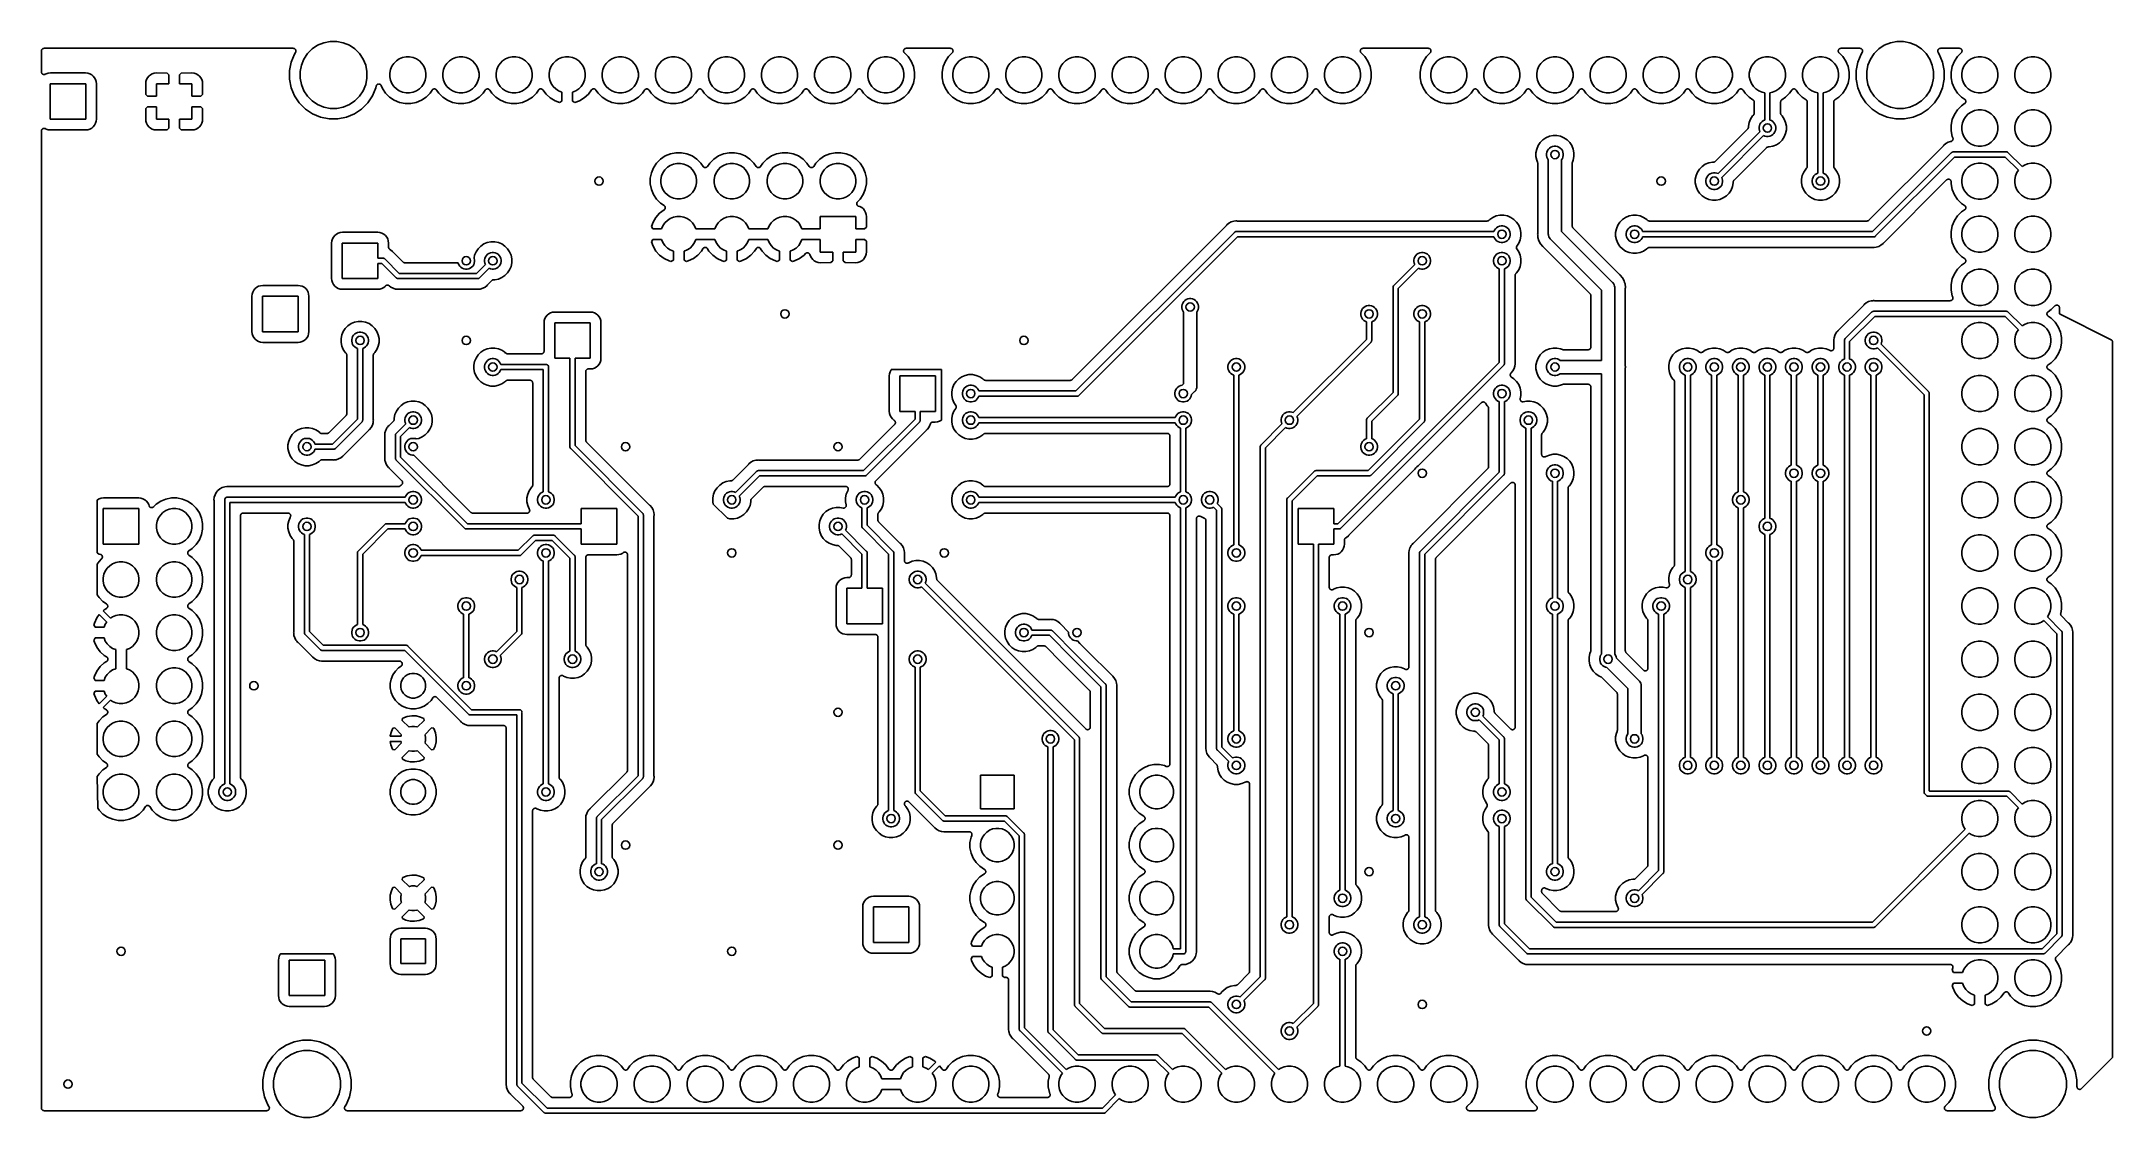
# Model space of a CAD drawing. Extents: x 4.65 to 8.55, y -5.31 to -3.29.
import ezdxf

# ---------------------------------------------------------------- set-up
doc = ezdxf.new("R2010")
doc.units = 0
doc.header["$MEASUREMENT"] = 0
doc.layers.add('BLACK', color=7, linetype='CONTINUOUS')

msp = doc.modelspace()

# ---------------------------------------------------------------- linework, layer by layer
at = {"layer": 'BLACK', "linetype": 'CONTINUOUS'}
for p, q in [((4.65, -3.30493), (4.65005, -3.30446)), ((4.65, -3.30496), (4.65, -3.30493)), ((4.65, -3.30497), (4.65, -3.30496)), ((4.65, -3.305), (4.65, -3.30497)), ((4.65, -3.30497), (4.65, -3.30497)), ((4.65, -3.34435), (4.65, -3.305)), ((4.65005, -3.30446), (4.6501, -3.30399)), ((4.6501, -3.30399), (4.65011, -3.30398)), ((4.65011, -3.30396), (4.65025, -3.30351)), ((4.65011, -3.30398), (4.65011, -3.30396)), ((4.65025, -3.30351), (4.65039, -3.30306)), ((4.65039, -3.30306), (4.6504, -3.30305)), ((4.6504, -3.30303), (4.65063, -3.30262)), ((4.6504, -3.30305), (4.6504, -3.30303)), ((4.65063, -3.30262), (4.65085, -3.3022)), ((4.65085, -3.3022), (4.65087, -3.30219)), ((4.65087, -3.30218), (4.65118, -3.30182)), ((4.65087, -3.30219), (4.65087, -3.30218)), ((4.65118, -3.30182), (4.65148, -3.30145)), ((4.65148, -3.30145), (4.65149, -3.30144)), ((4.65149, -3.30144), (4.6515, -3.30143)), ((4.6515, -3.30143), (4.65187, -3.30113)), ((4.65187, -3.30113), (4.65223, -3.30084)), ((4.65223, -3.30084), (4.65225, -3.30083)), ((4.65225, -3.30083), (4.65226, -3.30082)), ((4.65226, -3.30082), (4.65268, -3.3006)), ((4.65268, -3.3006), (4.65309, -3.30038)), ((4.65309, -3.30038), (4.65311, -3.30037)), ((4.65311, -3.30037), (4.65313, -3.30036)), ((4.65313, -3.30036), (4.65358, -3.30023)), ((4.65358, -3.30023), (4.65403, -3.3001)), ((4.65403, -3.3001), (4.65405, -3.30009)), ((4.65405, -3.30009), (4.65406, -3.30009)), ((4.65406, -3.30009), (4.65453, -3.30005)), ((4.65453, -3.30005), (4.655, -3.3)), ((4.655, -3.3), (5.12424, -3.3)), ((5.12645, -3.31069), (5.1202, -3.32579)), ((5.12424, -3.3), (5.12429, -3.3)), ((5.12429, -3.3), (5.12429, -3.3)), ((5.12429, -3.3), (5.12429, -3.3)), ((5.12429, -3.3), (5.12431, -3.3)), ((5.12431, -3.3), (5.12479, -3.30005)), ((5.12479, -3.30005), (5.12526, -3.3001)), ((5.12526, -3.3001), (5.12527, -3.30011)), ((5.12527, -3.30011), (5.12528, -3.30011)), ((5.12528, -3.30011), (5.12574, -3.30025)), ((5.12574, -3.30025), (5.12619, -3.3004)), ((5.12619, -3.3004), (5.1262, -3.3004)), ((5.1262, -3.3004), (5.12621, -3.3004)), ((5.12621, -3.3004), (5.12663, -3.30063)), ((5.1284, -3.30778), (5.12645, -3.31069)), ((5.12663, -3.30063), (5.12705, -3.30086)), ((5.12705, -3.30086), (5.12706, -3.30087)), ((5.12706, -3.30087), (5.12707, -3.30087)), ((5.12707, -3.30087), (5.12743, -3.30118)), ((5.12743, -3.30118), (5.1278, -3.30149)), ((5.1278, -3.30149), (5.1278, -3.30149)), ((5.1278, -3.30149), (5.12781, -3.3015)), ((5.12781, -3.3015), (5.12811, -3.30188)), ((5.12811, -3.30188), (5.12841, -3.30224)), ((5.12862, -3.30736), (5.1284, -3.30778)), ((5.12841, -3.30224), (5.12842, -3.30225)), ((5.12842, -3.30225), (5.12842, -3.30226)), ((5.12842, -3.30226), (5.12865, -3.30269)), ((5.12885, -3.30694), (5.12862, -3.30736)), ((5.12865, -3.30269), (5.12887, -3.30311)), ((5.12886, -3.30692), (5.12885, -3.30693)), ((5.12885, -3.30693), (5.12885, -3.30694)), ((5.129, -3.30647), (5.12886, -3.30692)), ((5.12887, -3.30311), (5.12887, -3.30312)), ((5.12887, -3.30312), (5.12888, -3.30313)), ((5.12888, -3.30313), (5.12901, -3.30358)), ((5.12914, -3.30601), (5.129, -3.30647)), ((5.12901, -3.30358), (5.12915, -3.30404)), ((5.12919, -3.30551), (5.12914, -3.30598)), ((5.12914, -3.30598), (5.12914, -3.30599)), ((5.12914, -3.30599), (5.12914, -3.30601)), ((5.12915, -3.30404), (5.12915, -3.30405)), ((5.12915, -3.30405), (5.12915, -3.30406)), ((5.12915, -3.30406), (5.1292, -3.30454)), ((5.12924, -3.30503), (5.12919, -3.30551)), ((5.1292, -3.30454), (5.12924, -3.30501)), ((5.12924, -3.30501), (5.12924, -3.30502)), ((5.12924, -3.30502), (5.12924, -3.30503)), ((5.14418, -3.32016), (5.15107, -3.30984)), ((5.15107, -3.30984), (5.15984, -3.30107)), ((5.15984, -3.30107), (5.17016, -3.29418)), ((5.17016, -3.29418), (5.18163, -3.28943)), ((5.18163, -3.28943), (5.1938, -3.28701)), ((5.1938, -3.28701), (5.2062, -3.28701)), ((5.2062, -3.28701), (5.21837, -3.28943)), ((5.21837, -3.28943), (5.22984, -3.29418)), ((5.22984, -3.29418), (5.24016, -3.30107)), ((5.24016, -3.30107), (5.24893, -3.30984)), ((5.24893, -3.30984), (5.25582, -3.32016)), ((6.27344, -3.30495), (6.27349, -3.30447)), ((6.27344, -3.30496), (6.27344, -3.30495)), ((6.27344, -3.30497), (6.27344, -3.30496)), ((6.27348, -3.30544), (6.27344, -3.30497)), ((6.27352, -3.30592), (6.27348, -3.30544)), ((6.27349, -3.30447), (6.27354, -3.30399)), ((6.27353, -3.30593), (6.27352, -3.30592)), ((6.27353, -3.30594), (6.27353, -3.30593)), ((6.27366, -3.30639), (6.27353, -3.30594)), ((6.27354, -3.30398), (6.27369, -3.30352)), ((6.27354, -3.30399), (6.27354, -3.30398)), ((6.27354, -3.30399), (6.27354, -3.30399)), ((6.2738, -3.30686), (6.27366, -3.30639)), ((6.27369, -3.30352), (6.27383, -3.30306)), ((6.2738, -3.30687), (6.2738, -3.30686)), ((6.2738, -3.30686), (6.2738, -3.30686)), ((6.27402, -3.3073), (6.2738, -3.30687)), ((6.27383, -3.30306), (6.27383, -3.30305)), ((6.27383, -3.30305), (6.27384, -3.30305)), ((6.27384, -3.30305), (6.27407, -3.30263)), ((6.27425, -3.30772), (6.27402, -3.3073)), ((6.27407, -3.30263), (6.27429, -3.3022)), ((6.27425, -3.30773), (6.27425, -3.30772)), ((6.27425, -3.30774), (6.27425, -3.30773)), ((6.27456, -3.30811), (6.27425, -3.30774)), ((6.27429, -3.3022), (6.2743, -3.3022)), ((6.2743, -3.30219), (6.27461, -3.30182)), ((6.2743, -3.3022), (6.2743, -3.30219)), ((6.27485, -3.30849), (6.27456, -3.30811)), ((6.27461, -3.30182), (6.27492, -3.30145)), ((6.27487, -3.3085), (6.27485, -3.30849)), ((6.2749, -3.30854), (6.27487, -3.3085)), ((6.27487, -3.3085), (6.27487, -3.3085)), ((6.27487, -3.3085), (6.27487, -3.3085)), ((6.28194, -3.31558), (6.2749, -3.30854)), ((6.27492, -3.30145), (6.27493, -3.30144)), ((6.27492, -3.30145), (6.27492, -3.30145)), ((6.27493, -3.30144), (6.2753, -3.30114)), ((6.2753, -3.30114), (6.27567, -3.30084)), ((6.27567, -3.30084), (6.27568, -3.30083)), ((6.27568, -3.30083), (6.27569, -3.30083)), ((6.27569, -3.30083), (6.27611, -3.3006)), ((6.27611, -3.3006), (6.27653, -3.30038)), ((6.27653, -3.30038), (6.27654, -3.30037)), ((6.27654, -3.30037), (6.27655, -3.30037)), ((6.27655, -3.30037), (6.27701, -3.30023)), ((6.27701, -3.30023), (6.27747, -3.3001)), ((6.27747, -3.3001), (6.27748, -3.30009)), ((6.27748, -3.30009), (6.27796, -3.30005)), ((6.27748, -3.30009), (6.27748, -3.30009)), ((6.27796, -3.30005), (6.27844, -3.3)), ((6.27844, -3.3), (6.36156, -3.3)), ((6.3651, -3.30854), (6.35806, -3.31558)), ((6.36156, -3.3), (6.36161, -3.3)), ((6.36161, -3.3), (6.36161, -3.3)), ((6.36161, -3.3), (6.36161, -3.3)), ((6.36161, -3.3), (6.36163, -3.3)), ((6.36163, -3.3), (6.36211, -3.30005)), ((6.36211, -3.30005), (6.36258, -3.30011)), ((6.36258, -3.30011), (6.36259, -3.30011)), ((6.36259, -3.30011), (6.3626, -3.30011)), ((6.3626, -3.30011), (6.36306, -3.30025)), ((6.36306, -3.30025), (6.36352, -3.3004)), ((6.36352, -3.3004), (6.36352, -3.3004)), ((6.36352, -3.3004), (6.36353, -3.3004)), ((6.36353, -3.3004), (6.36395, -3.30063)), ((6.36395, -3.30063), (6.36437, -3.30086)), ((6.36437, -3.30086), (6.36438, -3.30087)), ((6.36438, -3.30087), (6.36439, -3.30087)), ((6.36439, -3.30087), (6.36475, -3.30118)), ((6.36475, -3.30118), (6.36512, -3.30149)), ((6.3654, -3.30816), (6.3651, -3.30854)), ((6.36512, -3.30149), (6.36513, -3.3015)), ((6.36513, -3.3015), (6.36513, -3.3015)), ((6.36513, -3.3015), (6.36543, -3.30187)), ((6.36571, -3.3078), (6.3654, -3.30816)), ((6.36543, -3.30187), (6.36574, -3.30225)), ((6.36572, -3.30778), (6.36571, -3.30779)), ((6.36571, -3.30779), (6.36571, -3.3078)), ((6.36594, -3.30737), (6.36572, -3.30778)), ((6.36574, -3.30225), (6.36574, -3.30226)), ((6.36574, -3.30226), (6.36575, -3.30226)), ((6.36575, -3.30226), (6.36597, -3.30269)), ((6.36617, -3.30694), (6.36594, -3.30737)), ((6.36597, -3.30269), (6.36619, -3.30311)), ((6.36618, -3.30692), (6.36617, -3.30693)), ((6.36617, -3.30693), (6.36617, -3.30694)), ((6.36632, -3.30647), (6.36618, -3.30692)), ((6.36619, -3.30311), (6.36619, -3.30312)), ((6.36619, -3.30312), (6.3662, -3.30313)), ((6.3662, -3.30313), (6.36633, -3.30359)), ((6.36646, -3.30601), (6.36632, -3.30647)), ((6.36633, -3.30359), (6.36647, -3.30405)), ((6.36651, -3.30551), (6.36646, -3.30599)), ((6.36646, -3.30599), (6.36646, -3.306)), ((6.36646, -3.306), (6.36646, -3.30601)), ((6.36647, -3.30405), (6.36647, -3.30405)), ((6.36647, -3.30405), (6.36647, -3.30406)), ((6.36647, -3.30406), (6.36652, -3.30454)), ((6.36656, -3.30503), (6.36651, -3.30551)), ((6.36652, -3.30454), (6.36656, -3.30502)), ((6.36656, -3.30502), (6.36656, -3.30503)), ((6.36656, -3.30503), (6.36656, -3.30503)), ((7.13344, -3.30495), (7.13349, -3.30447)), ((7.13344, -3.30496), (7.13344, -3.30495)), ((7.13344, -3.30497), (7.13344, -3.30496)), ((7.13348, -3.30544), (7.13344, -3.30497)), ((7.13352, -3.30592), (7.13348, -3.30544)), ((7.13349, -3.30447), (7.13354, -3.30399)), ((7.13353, -3.30593), (7.13352, -3.30592)), ((7.13353, -3.30594), (7.13353, -3.30593)), ((7.13366, -3.30639), (7.13353, -3.30594)), ((7.13354, -3.30398), (7.13369, -3.30352)), ((7.13354, -3.30399), (7.13354, -3.30398)), ((7.13354, -3.30399), (7.13354, -3.30399)), ((7.1338, -3.30686), (7.13366, -3.30639)), ((7.13369, -3.30352), (7.13383, -3.30306)), ((7.1338, -3.30687), (7.1338, -3.30686)), ((7.1338, -3.30686), (7.1338, -3.30686)), ((7.13402, -3.3073), (7.1338, -3.30687)), ((7.13383, -3.30306), (7.13383, -3.30305)), ((7.13383, -3.30305), (7.13384, -3.30305)), ((7.13384, -3.30305), (7.13407, -3.30263)), ((7.13425, -3.30772), (7.13402, -3.3073)), ((7.13407, -3.30263), (7.13429, -3.3022)), ((7.13425, -3.30773), (7.13425, -3.30772)), ((7.13425, -3.30774), (7.13425, -3.30773)), ((7.13456, -3.30811), (7.13425, -3.30774)), ((7.13429, -3.3022), (7.1343, -3.3022)), ((7.1343, -3.30219), (7.13461, -3.30182)), ((7.1343, -3.3022), (7.1343, -3.30219)), ((7.13485, -3.30849), (7.13456, -3.30811)), ((7.13461, -3.30182), (7.13492, -3.30145)), ((7.13487, -3.3085), (7.13485, -3.30849)), ((7.1349, -3.30854), (7.13487, -3.3085)), ((7.13487, -3.3085), (7.13487, -3.3085)), ((7.13487, -3.3085), (7.13487, -3.3085)), ((7.14194, -3.31558), (7.1349, -3.30854)), ((7.13492, -3.30145), (7.13493, -3.30144)), ((7.13492, -3.30145), (7.13492, -3.30145)), ((7.13493, -3.30144), (7.1353, -3.30114)), ((7.1353, -3.30114), (7.13567, -3.30084)), ((7.13567, -3.30084), (7.13568, -3.30083)), ((7.13568, -3.30083), (7.13569, -3.30083)), ((7.13569, -3.30083), (7.13611, -3.3006)), ((7.13611, -3.3006), (7.13653, -3.30038)), ((7.13653, -3.30038), (7.13654, -3.30037)), ((7.13654, -3.30037), (7.13655, -3.30037)), ((7.13655, -3.30037), (7.13701, -3.30023)), ((7.13701, -3.30023), (7.13747, -3.3001)), ((7.13747, -3.3001), (7.13748, -3.30009)), ((7.13748, -3.30009), (7.13796, -3.30005)), ((7.13748, -3.30009), (7.13748, -3.30009)), ((7.13796, -3.30005), (7.13844, -3.3)), ((7.13844, -3.3), (7.26156, -3.3)), ((7.2651, -3.30854), (7.25806, -3.31558)), ((7.26156, -3.3), (7.26161, -3.3)), ((7.26161, -3.3), (7.26161, -3.3)), ((7.26161, -3.3), (7.26161, -3.3)), ((7.26161, -3.3), (7.26163, -3.3)), ((7.26163, -3.3), (7.26211, -3.30005)), ((7.26211, -3.30005), (7.26258, -3.30011)), ((7.26258, -3.30011), (7.26259, -3.30011)), ((7.26259, -3.30011), (7.2626, -3.30011)), ((7.2626, -3.30011), (7.26306, -3.30025)), ((7.26306, -3.30025), (7.26352, -3.3004)), ((7.26352, -3.3004), (7.26352, -3.3004)), ((7.26352, -3.3004), (7.26353, -3.3004)), ((7.26353, -3.3004), (7.26395, -3.30063)), ((7.26395, -3.30063), (7.26437, -3.30086)), ((7.26437, -3.30086), (7.26438, -3.30087)), ((7.26438, -3.30087), (7.26439, -3.30087)), ((7.26439, -3.30087), (7.26475, -3.30118)), ((7.26475, -3.30118), (7.26512, -3.30149)), ((7.2654, -3.30816), (7.2651, -3.30854)), ((7.26512, -3.30149), (7.26513, -3.3015)), ((7.26513, -3.3015), (7.26513, -3.3015)), ((7.26513, -3.3015), (7.26543, -3.30187)), ((7.26571, -3.3078), (7.2654, -3.30816)), ((7.26543, -3.30187), (7.26574, -3.30225)), ((7.26572, -3.30778), (7.26571, -3.30779)), ((7.26571, -3.30779), (7.26571, -3.3078)), ((7.26594, -3.30737), (7.26572, -3.30778)), ((7.26574, -3.30225), (7.26574, -3.30226)), ((7.26574, -3.30226), (7.26575, -3.30226)), ((7.26575, -3.30226), (7.26597, -3.30269)), ((7.26617, -3.30694), (7.26594, -3.30737)), ((7.26597, -3.30269), (7.26619, -3.30311)), ((7.26618, -3.30692), (7.26617, -3.30693)), ((7.26617, -3.30693), (7.26617, -3.30694)), ((7.26632, -3.30647), (7.26618, -3.30692)), ((7.26619, -3.30311), (7.26619, -3.30312)), ((7.26619, -3.30312), (7.2662, -3.30313)), ((7.2662, -3.30313), (7.26633, -3.30359)), ((7.26646, -3.30601), (7.26632, -3.30647)), ((7.26633, -3.30359), (7.26647, -3.30405)), ((7.26651, -3.30551), (7.26646, -3.30599)), ((7.26646, -3.30599), (7.26646, -3.306)), ((7.26646, -3.306), (7.26646, -3.30601)), ((7.26647, -3.30405), (7.26647, -3.30405)), ((7.26647, -3.30405), (7.26647, -3.30406)), ((7.26647, -3.30406), (7.26652, -3.30454)), ((7.26656, -3.30503), (7.26651, -3.30551)), ((7.26652, -3.30454), (7.26656, -3.30502)), ((7.26656, -3.30502), (7.26656, -3.30503)), ((7.26656, -3.30503), (7.26656, -3.30503)), ((8.03344, -3.30495), (8.03349, -3.30447)), ((8.03344, -3.30496), (8.03344, -3.30495)), ((8.03344, -3.30497), (8.03344, -3.30496)), ((8.03348, -3.30544), (8.03344, -3.30497)), ((8.03352, -3.30592), (8.03348, -3.30544)), ((8.03349, -3.30447), (8.03354, -3.30399)), ((8.03353, -3.30593), (8.03352, -3.30592)), ((8.03353, -3.30594), (8.03353, -3.30593)), ((8.03366, -3.30639), (8.03353, -3.30594)), ((8.03354, -3.30398), (8.03369, -3.30352)), ((8.03354, -3.30399), (8.03354, -3.30398)), ((8.03354, -3.30399), (8.03354, -3.30399)), ((8.0338, -3.30686), (8.03366, -3.30639)), ((8.03369, -3.30352), (8.03383, -3.30306)), ((8.0338, -3.30687), (8.0338, -3.30686)), ((8.0338, -3.30686), (8.0338, -3.30686)), ((8.03402, -3.3073), (8.0338, -3.30687)), ((8.03383, -3.30306), (8.03383, -3.30305)), ((8.03383, -3.30305), (8.03384, -3.30305)), ((8.03384, -3.30305), (8.03407, -3.30263)), ((8.03425, -3.30772), (8.03402, -3.3073)), ((8.03407, -3.30263), (8.03429, -3.3022)), ((8.03425, -3.30773), (8.03425, -3.30772)), ((8.03425, -3.30774), (8.03425, -3.30773)), ((8.03456, -3.30811), (8.03425, -3.30774)), ((8.03429, -3.3022), (8.0343, -3.3022)), ((8.0343, -3.30219), (8.03461, -3.30182)), ((8.0343, -3.3022), (8.0343, -3.30219)), ((8.03485, -3.30849), (8.03456, -3.30811)), ((8.03461, -3.30182), (8.03492, -3.30145)), ((8.03487, -3.3085), (8.03485, -3.30849)), ((8.0349, -3.30854), (8.03487, -3.3085)), ((8.03487, -3.3085), (8.03487, -3.3085)), ((8.03487, -3.3085), (8.03487, -3.3085)), ((8.04194, -3.31558), (8.0349, -3.30854)), ((8.03492, -3.30145), (8.03493, -3.30144)), ((8.03492, -3.30145), (8.03492, -3.30145)), ((8.03493, -3.30144), (8.0353, -3.30114)), ((8.0353, -3.30114), (8.03567, -3.30084)), ((8.03567, -3.30084), (8.03568, -3.30083)), ((8.03568, -3.30083), (8.03569, -3.30083)), ((8.03569, -3.30083), (8.03611, -3.3006)), ((8.03611, -3.3006), (8.03653, -3.30038)), ((8.03653, -3.30038), (8.03654, -3.30037)), ((8.03654, -3.30037), (8.03655, -3.30037)), ((8.03655, -3.30037), (8.03701, -3.30023)), ((8.03701, -3.30023), (8.03747, -3.3001)), ((8.03747, -3.3001), (8.03748, -3.30009)), ((8.03748, -3.30009), (8.03796, -3.30005)), ((8.03748, -3.30009), (8.03748, -3.30009)), ((8.03796, -3.30005), (8.03844, -3.3)), ((8.03844, -3.3), (8.07424, -3.3)), ((8.07645, -3.31069), (8.0702, -3.32579)), ((8.07424, -3.3), (8.07429, -3.3)), ((8.07429, -3.3), (8.07429, -3.3)), ((8.07429, -3.3), (8.07429, -3.3)), ((8.07429, -3.3), (8.07431, -3.3)), ((8.07431, -3.3), (8.07479, -3.30005)), ((8.07479, -3.30005), (8.07526, -3.3001)), ((8.07526, -3.3001), (8.07527, -3.30011)), ((8.07527, -3.30011), (8.07528, -3.30011)), ((8.07528, -3.30011), (8.07574, -3.30025)), ((8.07574, -3.30025), (8.07619, -3.3004)), ((8.07619, -3.3004), (8.0762, -3.3004)), ((8.0762, -3.3004), (8.07621, -3.3004)), ((8.07621, -3.3004), (8.07663, -3.30063)), ((8.0784, -3.30778), (8.07645, -3.31069)), ((8.07663, -3.30063), (8.07705, -3.30086)), ((8.07705, -3.30086), (8.07706, -3.30087)), ((8.07706, -3.30087), (8.07707, -3.30087)), ((8.07707, -3.30087), (8.07743, -3.30118)), ((8.07743, -3.30118), (8.0778, -3.30149)), ((8.0778, -3.30149), (8.0778, -3.30149)), ((8.0778, -3.30149), (8.07781, -3.3015)), ((8.07781, -3.3015), (8.07811, -3.30188)), ((8.07811, -3.30188), (8.07841, -3.30224)), ((8.07862, -3.30736), (8.0784, -3.30778)), ((8.07841, -3.30224), (8.07842, -3.30225)), ((8.07842, -3.30225), (8.07842, -3.30226)), ((8.07842, -3.30226), (8.07865, -3.30269)), ((8.07885, -3.30694), (8.07862, -3.30736)), ((8.07865, -3.30269), (8.07887, -3.30311)), ((8.07886, -3.30692), (8.07885, -3.30693)), ((8.07885, -3.30693), (8.07885, -3.30694)), ((8.079, -3.30647), (8.07886, -3.30692)), ((8.07887, -3.30311), (8.07887, -3.30312)), ((8.07887, -3.30312), (8.07888, -3.30313)), ((8.07888, -3.30313), (8.07901, -3.30358)), ((8.07914, -3.30601), (8.079, -3.30647)), ((8.07901, -3.30358), (8.07915, -3.30404)), ((8.07919, -3.30551), (8.07914, -3.30598)), ((8.07914, -3.30598), (8.07914, -3.30599)), ((8.07914, -3.30599), (8.07914, -3.30601)), ((8.07915, -3.30404), (8.07915, -3.30405)), ((8.07915, -3.30405), (8.07915, -3.30406)), ((8.07915, -3.30406), (8.0792, -3.30454)), ((8.07924, -3.30503), (8.07919, -3.30551)), ((8.0792, -3.30454), (8.07924, -3.30501)), ((8.07924, -3.30501), (8.07924, -3.30502)), ((8.07924, -3.30502), (8.07924, -3.30503)), ((8.09418, -3.32016), (8.10107, -3.30984)), ((8.10107, -3.30984), (8.10984, -3.30107)), ((8.10984, -3.30107), (8.12016, -3.29418)), ((8.12016, -3.29418), (8.13163, -3.28943)), ((8.13163, -3.28943), (8.1438, -3.28701)), ((8.1438, -3.28701), (8.1562, -3.28701)), ((8.1562, -3.28701), (8.16837, -3.28943)), ((8.16837, -3.28943), (8.17984, -3.29418)), ((8.17984, -3.29418), (8.19016, -3.30107)), ((8.19016, -3.30107), (8.19893, -3.30984)), ((8.19893, -3.30984), (8.20582, -3.32016)), ((8.22076, -3.30494), (8.22081, -3.30447)), ((8.22076, -3.30495), (8.22076, -3.30494)), ((8.22076, -3.30497), (8.22076, -3.30495)), ((8.2208, -3.30544), (8.22076, -3.30497)), ((8.22084, -3.30592), (8.2208, -3.30544)), ((8.22081, -3.30447), (8.22086, -3.30399)), ((8.22085, -3.30593), (8.22084, -3.30592)), ((8.22085, -3.30594), (8.22085, -3.30593)), ((8.22098, -3.30639), (8.22085, -3.30594)), ((8.22086, -3.30398), (8.22087, -3.30397)), ((8.22086, -3.30399), (8.22086, -3.30398)), ((8.22087, -3.30397), (8.22101, -3.30352)), ((8.22112, -3.30685), (8.22098, -3.30639)), ((8.22101, -3.30352), (8.22115, -3.30306)), ((8.22112, -3.30686), (8.22112, -3.30685)), ((8.22112, -3.30687), (8.22112, -3.30686)), ((8.22134, -3.30729), (8.22112, -3.30687)), ((8.22115, -3.30306), (8.22116, -3.30305)), ((8.22116, -3.30304), (8.22139, -3.30262)), ((8.22116, -3.30305), (8.22116, -3.30304)), ((8.22156, -3.30772), (8.22134, -3.30729)), ((8.22139, -3.30262), (8.22161, -3.3022)), ((8.22157, -3.30774), (8.22156, -3.30772)), ((8.22158, -3.30774), (8.22157, -3.30774)), ((8.2216, -3.30778), (8.22158, -3.30774)), ((8.22158, -3.30774), (8.22158, -3.30774)), ((8.22355, -3.31069), (8.2216, -3.30778)), ((8.22161, -3.3022), (8.22162, -3.3022)), ((8.22162, -3.3022), (8.22163, -3.30219)), ((8.22163, -3.30219), (8.22193, -3.30182)), ((8.22193, -3.30182), (8.22224, -3.30145)), ((8.22224, -3.30145), (8.22225, -3.30144)), ((8.22224, -3.30145), (8.22224, -3.30145)), ((8.22225, -3.30144), (8.22262, -3.30114)), ((8.22262, -3.30114), (8.22299, -3.30084)), ((8.22299, -3.30084), (8.223, -3.30083)), ((8.223, -3.30083), (8.22301, -3.30082)), ((8.22301, -3.30082), (8.22343, -3.3006)), ((8.22343, -3.3006), (8.22385, -3.30038)), ((8.2298, -3.32579), (8.22355, -3.31069)), ((8.22385, -3.30038), (8.22386, -3.30037)), ((8.22386, -3.30037), (8.22387, -3.30037)), ((8.22387, -3.30037), (8.22433, -3.30023)), ((8.22433, -3.30023), (8.22479, -3.3001)), ((8.22479, -3.3001), (8.2248, -3.30009)), ((8.2248, -3.30009), (8.22481, -3.30009)), ((8.22481, -3.30009), (8.22529, -3.30005)), ((8.22529, -3.30005), (8.22576, -3.3)), ((8.22576, -3.3), (8.26156, -3.3)), ((8.2651, -3.30854), (8.25806, -3.31558)), ((8.26156, -3.3), (8.26161, -3.3)), ((8.26161, -3.3), (8.26161, -3.3)), ((8.26161, -3.3), (8.26161, -3.3)), ((8.26161, -3.3), (8.26163, -3.3)), ((8.26163, -3.3), (8.26211, -3.30005)), ((8.26211, -3.30005), (8.26258, -3.30011)), ((8.26258, -3.30011), (8.26259, -3.30011)), ((8.26259, -3.30011), (8.2626, -3.30011)), ((8.2626, -3.30011), (8.26306, -3.30025)), ((8.26306, -3.30025), (8.26352, -3.3004)), ((8.26352, -3.3004), (8.26352, -3.3004)), ((8.26352, -3.3004), (8.26353, -3.3004)), ((8.26353, -3.3004), (8.26395, -3.30063)), ((8.26395, -3.30063), (8.26437, -3.30086)), ((8.26437, -3.30086), (8.26438, -3.30087)), ((8.26438, -3.30087), (8.26439, -3.30087)), ((8.26439, -3.30087), (8.26475, -3.30118)), ((8.26475, -3.30118), (8.26512, -3.30149)), ((8.2654, -3.30816), (8.2651, -3.30854)), ((8.26512, -3.30149), (8.26513, -3.3015)), ((8.26513, -3.3015), (8.26513, -3.3015)), ((8.26513, -3.3015), (8.26543, -3.30187)), ((8.26571, -3.3078), (8.2654, -3.30816)), ((8.26543, -3.30187), (8.26574, -3.30225)), ((8.26572, -3.30778), (8.26571, -3.30779)), ((8.26571, -3.30779), (8.26571, -3.3078)), ((8.26594, -3.30737), (8.26572, -3.30778)), ((8.26574, -3.30225), (8.26574, -3.30226)), ((8.26574, -3.30226), (8.26575, -3.30226)), ((8.26575, -3.30226), (8.26597, -3.30269)), ((8.26617, -3.30694), (8.26594, -3.30737)), ((8.26597, -3.30269), (8.26619, -3.30311)), ((8.26618, -3.30692), (8.26617, -3.30693)), ((8.26617, -3.30693), (8.26617, -3.30694)), ((8.26632, -3.30647), (8.26618, -3.30692)), ((8.26619, -3.30311), (8.26619, -3.30312)), ((8.26619, -3.30312), (8.2662, -3.30313)), ((8.2662, -3.30313), (8.26633, -3.30359)), ((8.26646, -3.30601), (8.26632, -3.30647)), ((8.26633, -3.30359), (8.26647, -3.30405)), ((8.26651, -3.30551), (8.26646, -3.30599)), ((8.26646, -3.30599), (8.26646, -3.306)), ((8.26646, -3.306), (8.26646, -3.30601)), ((8.26647, -3.30405), (8.26647, -3.30405)), ((8.26647, -3.30405), (8.26647, -3.30406)), ((8.26647, -3.30406), (8.26652, -3.30454)), ((8.26656, -3.30503), (8.26651, -3.30551)), ((8.26652, -3.30454), (8.26656, -3.30502)), ((8.26656, -3.30502), (8.26656, -3.30503)), ((8.26656, -3.30503), (8.26656, -3.30503)), ((4.65002, -3.34459), (4.65, -3.34435)), ((4.65002, -3.34482), (4.65002, -3.34459)), ((4.65007, -3.34507), (4.65002, -3.34482)), ((4.6501, -3.34533), (4.65007, -3.34507)), ((4.65016, -3.34555), (4.6501, -3.34533)), ((4.65021, -3.34578), (4.65016, -3.34555)), ((4.6503, -3.34601), (4.65021, -3.34578)), ((4.65038, -3.34626), (4.6503, -3.34601)), ((4.65049, -3.34646), (4.65038, -3.34626)), ((4.65057, -3.34668), (4.65049, -3.34646)), ((4.65071, -3.34689), (4.65057, -3.34668)), ((4.65084, -3.34712), (4.65071, -3.34689)), ((4.65098, -3.3473), (4.65084, -3.34712)), ((4.65111, -3.3475), (4.65098, -3.3473)), ((4.65129, -3.34768), (4.65111, -3.3475)), ((4.65145, -3.34788), (4.65129, -3.34768)), ((4.65163, -3.34803), (4.65145, -3.34788)), ((4.65179, -3.34819), (4.65163, -3.34803)), ((4.65201, -3.34834), (4.65179, -3.34819)), ((4.6522, -3.3485), (4.65201, -3.34834)), ((4.65241, -3.34861), (4.6522, -3.3485)), ((4.6526, -3.34874), (4.65241, -3.34861)), ((4.65284, -3.34884), (4.6526, -3.34874)), ((4.65306, -3.34896), (4.65284, -3.34884)), ((4.65328, -3.34903), (4.65306, -3.34896)), ((4.6535, -3.34912), (4.65328, -3.34903)), ((4.65375, -3.34918), (4.6535, -3.34912)), ((4.65399, -3.34925), (4.65375, -3.34918)), ((4.65423, -3.34928), (4.65399, -3.34925)), ((4.65445, -3.34932), (4.65423, -3.34928)), ((4.65471, -3.34933), (4.65445, -3.34932)), ((4.65497, -3.34935), (4.65471, -3.34933)), ((4.6552, -3.34933), (4.65497, -3.34935)), ((4.65543, -3.34934), (4.6552, -3.34933)), ((4.65568, -3.34929), (4.65543, -3.34934)), ((4.65594, -3.34927), (4.65568, -3.34929)), ((4.65616, -3.3492), (4.65594, -3.34927)), ((4.65639, -3.34916), (4.65616, -3.3492)), ((4.65663, -3.34906), (4.65639, -3.34916)), ((4.65687, -3.34899), (4.65663, -3.34906)), ((4.65708, -3.34888), (4.65687, -3.34899)), ((4.6573, -3.3488), (4.65708, -3.34888)), ((4.65736, -3.34876), (4.6573, -3.3488)), ((4.65884, -3.34797), (4.65736, -3.34876)), ((4.66261, -3.34682), (4.65884, -3.34797)), ((4.66678, -3.34641), (4.66261, -3.34682)), ((4.73322, -3.34641), (4.66678, -3.34641)), ((4.73739, -3.34682), (4.73322, -3.34641)), ((4.74116, -3.34797), (4.73739, -3.34682)), ((4.74463, -3.34983), (4.74116, -3.34797)), ((4.74768, -3.35232), (4.74463, -3.34983)), ((4.75017, -3.35537), (4.74768, -3.35232)), ((4.85232, -3.35232), (4.84983, -3.35537)), ((4.85537, -3.34983), (4.85232, -3.35232)), ((4.85884, -3.34797), (4.85537, -3.34983)), ((4.86261, -3.34682), (4.85884, -3.34797)), ((4.86677, -3.34642), (4.86261, -3.34682)), ((4.88667, -3.34652), (4.86677, -3.34642)), ((4.89, -3.34986), (4.88667, -3.34652)), ((4.89, -3.36654), (4.89, -3.34986)), ((4.91333, -3.34652), (4.91, -3.34986)), ((4.91, -3.34986), (4.91, -3.36654)), ((4.93323, -3.34642), (4.91333, -3.34652)), ((4.93739, -3.34682), (4.93323, -3.34642)), ((4.94116, -3.34797), (4.93739, -3.34682)), ((4.94463, -3.34983), (4.94116, -3.34797)), ((4.94768, -3.35232), (4.94463, -3.34983)), ((4.95017, -3.35537), (4.94768, -3.35232)), ((5.1202, -3.32579), (5.11701, -3.34183)), ((5.11701, -3.34183), (5.11701, -3.35817)), ((5.13701, -3.3438), (5.13943, -3.33163)), ((5.13701, -3.3562), (5.13701, -3.3438)), ((5.13943, -3.33163), (5.14418, -3.32016)), ((5.25582, -3.32016), (5.26057, -3.33163)), ((5.26057, -3.33163), (5.26299, -3.3438)), ((5.26299, -3.3438), (5.26299, -3.3562)), ((5.306, -3.34665), (5.30731, -3.34008)), ((5.306, -3.35335), (5.306, -3.34665)), ((5.30731, -3.35992), (5.306, -3.35335)), ((5.30731, -3.34008), (5.30987, -3.33389)), ((5.30987, -3.33389), (5.31359, -3.32833)), ((5.31359, -3.32833), (5.31833, -3.32359)), ((5.31833, -3.32359), (5.32389, -3.31987)), ((5.32389, -3.31987), (5.33008, -3.31731)), ((5.33008, -3.31731), (5.33665, -3.316)), ((5.33665, -3.316), (5.34335, -3.316)), ((5.34335, -3.316), (5.34992, -3.31731)), ((5.34992, -3.31731), (5.35611, -3.31987)), ((5.35611, -3.31987), (5.36167, -3.32359)), ((5.36167, -3.32359), (5.36641, -3.32833)), ((5.36641, -3.32833), (5.37013, -3.33389)), ((5.37013, -3.33389), (5.37269, -3.34008)), ((5.37269, -3.34008), (5.374, -3.34665)), ((5.374, -3.35335), (5.37269, -3.35992)), ((5.374, -3.34665), (5.374, -3.35335)), ((5.406, -3.34665), (5.40731, -3.34008)), ((5.406, -3.35335), (5.406, -3.34665)), ((5.40731, -3.35992), (5.406, -3.35335)), ((5.40731, -3.34008), (5.40987, -3.33389)), ((5.40987, -3.33389), (5.41359, -3.32833)), ((5.41359, -3.32833), (5.41833, -3.32359)), ((5.41833, -3.32359), (5.42389, -3.31987)), ((5.42389, -3.31987), (5.43008, -3.31731)), ((5.43008, -3.31731), (5.43665, -3.316)), ((5.43665, -3.316), (5.44335, -3.316)), ((5.44335, -3.316), (5.44992, -3.31731)), ((5.44992, -3.31731), (5.45611, -3.31987)), ((5.45611, -3.31987), (5.46167, -3.32359)), ((5.46167, -3.32359), (5.46641, -3.32833)), ((5.46641, -3.32833), (5.47013, -3.33389)), ((5.47013, -3.33389), (5.47269, -3.34008)), ((5.47269, -3.34008), (5.474, -3.34665)), ((5.474, -3.35335), (5.47269, -3.35992)), ((5.474, -3.34665), (5.474, -3.35335)), ((5.506, -3.34665), (5.50731, -3.34008)), ((5.506, -3.35335), (5.506, -3.34665)), ((5.50731, -3.35992), (5.506, -3.35335)), ((5.50731, -3.34008), (5.50987, -3.33389)), ((5.50987, -3.33389), (5.51359, -3.32833)), ((5.51359, -3.32833), (5.51833, -3.32359)), ((5.51833, -3.32359), (5.52389, -3.31987)), ((5.52389, -3.31987), (5.53008, -3.31731)), ((5.53008, -3.31731), (5.53665, -3.316)), ((5.53665, -3.316), (5.54335, -3.316)), ((5.54335, -3.316), (5.54992, -3.31731)), ((5.54992, -3.31731), (5.55611, -3.31987)), ((5.55611, -3.31987), (5.56167, -3.32359)), ((5.56167, -3.32359), (5.56641, -3.32833)), ((5.56641, -3.32833), (5.57013, -3.33389)), ((5.57013, -3.33389), (5.57269, -3.34008)), ((5.57269, -3.34008), (5.574, -3.34665)), ((5.574, -3.35335), (5.57269, -3.35992)), ((5.574, -3.34665), (5.574, -3.35335)), ((5.606, -3.34665), (5.60731, -3.34008)), ((5.606, -3.35335), (5.606, -3.34665)), ((5.60731, -3.35992), (5.606, -3.35335)), ((5.60731, -3.34008), (5.60987, -3.33389)), ((5.60987, -3.33389), (5.61359, -3.32833)), ((5.61359, -3.32833), (5.61833, -3.32359)), ((5.61833, -3.32359), (5.62389, -3.31987)), ((5.62389, -3.31987), (5.63008, -3.31731)), ((5.63008, -3.31731), (5.63665, -3.316)), ((5.63665, -3.316), (5.64335, -3.316)), ((5.64335, -3.316), (5.64992, -3.31731)), ((5.64992, -3.31731), (5.65611, -3.31987)), ((5.65611, -3.31987), (5.66167, -3.32359)), ((5.66167, -3.32359), (5.66641, -3.32833)), ((5.66641, -3.32833), (5.67013, -3.33389)), ((5.67013, -3.33389), (5.67269, -3.34008)), ((5.67269, -3.34008), (5.674, -3.34665)), ((5.674, -3.35335), (5.67269, -3.35992)), ((5.674, -3.34665), (5.674, -3.35335)), ((5.706, -3.34665), (5.70731, -3.34008)), ((5.706, -3.35335), (5.706, -3.34665)), ((5.70731, -3.35992), (5.706, -3.35335)), ((5.70731, -3.34008), (5.70987, -3.33389)), ((5.70987, -3.33389), (5.71359, -3.32833)), ((5.71359, -3.32833), (5.71833, -3.32359)), ((5.71833, -3.32359), (5.72389, -3.31987)), ((5.72389, -3.31987), (5.73008, -3.31731)), ((5.73008, -3.31731), (5.73665, -3.316)), ((5.73665, -3.316), (5.74335, -3.316)), ((5.74335, -3.316), (5.74992, -3.31731)), ((5.74992, -3.31731), (5.75611, -3.31987)), ((5.75611, -3.31987), (5.76167, -3.32359)), ((5.76167, -3.32359), (5.76641, -3.32833)), ((5.76641, -3.32833), (5.77013, -3.33389)), ((5.77013, -3.33389), (5.77269, -3.34008)), ((5.77269, -3.34008), (5.774, -3.34665)), ((5.774, -3.35335), (5.77269, -3.35992)), ((5.774, -3.34665), (5.774, -3.35335)), ((5.806, -3.34665), (5.80731, -3.34008)), ((5.806, -3.35335), (5.806, -3.34665)), ((5.80731, -3.35992), (5.806, -3.35335)), ((5.80731, -3.34008), (5.80987, -3.33389)), ((5.80987, -3.33389), (5.81359, -3.32833)), ((5.81359, -3.32833), (5.81833, -3.32359)), ((5.81833, -3.32359), (5.82389, -3.31987)), ((5.82389, -3.31987), (5.83008, -3.31731)), ((5.83008, -3.31731), (5.83665, -3.316)), ((5.83665, -3.316), (5.84335, -3.316)), ((5.84335, -3.316), (5.84992, -3.31731)), ((5.84992, -3.31731), (5.85611, -3.31987)), ((5.85611, -3.31987), (5.86167, -3.32359)), ((5.86167, -3.32359), (5.86641, -3.32833)), ((5.86641, -3.32833), (5.87013, -3.33389)), ((5.87013, -3.33389), (5.87269, -3.34008)), ((5.87269, -3.34008), (5.874, -3.34665)), ((5.874, -3.35335), (5.87269, -3.35992)), ((5.874, -3.34665), (5.874, -3.35335)), ((5.906, -3.34665), (5.90731, -3.34008)), ((5.906, -3.35335), (5.906, -3.34665)), ((5.90731, -3.35992), (5.906, -3.35335)), ((5.90731, -3.34008), (5.90987, -3.33389)), ((5.90987, -3.33389), (5.91359, -3.32833)), ((5.91359, -3.32833), (5.91833, -3.32359)), ((5.91833, -3.32359), (5.92389, -3.31987)), ((5.92389, -3.31987), (5.93008, -3.31731)), ((5.93008, -3.31731), (5.93665, -3.316)), ((5.93665, -3.316), (5.94335, -3.316)), ((5.94335, -3.316), (5.94992, -3.31731)), ((5.94992, -3.31731), (5.95611, -3.31987)), ((5.95611, -3.31987), (5.96167, -3.32359)), ((5.96167, -3.32359), (5.96641, -3.32833)), ((5.96641, -3.32833), (5.97013, -3.33389)), ((5.97013, -3.33389), (5.97269, -3.34008)), ((5.97269, -3.34008), (5.974, -3.34665)), ((5.974, -3.35335), (5.97269, -3.35992)), ((5.974, -3.34665), (5.974, -3.35335)), ((6.006, -3.34665), (6.00731, -3.34008)), ((6.006, -3.35335), (6.006, -3.34665)), ((6.00731, -3.35992), (6.006, -3.35335)), ((6.00731, -3.34008), (6.00987, -3.33389)), ((6.00987, -3.33389), (6.01359, -3.32833)), ((6.01359, -3.32833), (6.01833, -3.32359)), ((6.01833, -3.32359), (6.02389, -3.31987)), ((6.02389, -3.31987), (6.03008, -3.31731)), ((6.03008, -3.31731), (6.03665, -3.316)), ((6.03665, -3.316), (6.04335, -3.316)), ((6.04335, -3.316), (6.04992, -3.31731)), ((6.04992, -3.31731), (6.05611, -3.31987)), ((6.05611, -3.31987), (6.06167, -3.32359)), ((6.06167, -3.32359), (6.06641, -3.32833)), ((6.06641, -3.32833), (6.07013, -3.33389)), ((6.07013, -3.33389), (6.07269, -3.34008)), ((6.07269, -3.34008), (6.074, -3.34665)), ((6.074, -3.35335), (6.07269, -3.35992)), ((6.074, -3.34665), (6.074, -3.35335)), ((6.106, -3.34665), (6.10731, -3.34008)), ((6.106, -3.35335), (6.106, -3.34665)), ((6.10731, -3.35992), (6.106, -3.35335)), ((6.10731, -3.34008), (6.10987, -3.33389)), ((6.10987, -3.33389), (6.11359, -3.32833)), ((6.11359, -3.32833), (6.11833, -3.32359)), ((6.11833, -3.32359), (6.12389, -3.31987)), ((6.12389, -3.31987), (6.13008, -3.31731)), ((6.13008, -3.31731), (6.13665, -3.316)), ((6.13665, -3.316), (6.14335, -3.316)), ((6.14335, -3.316), (6.14992, -3.31731)), ((6.14992, -3.31731), (6.15611, -3.31987)), ((6.15611, -3.31987), (6.16167, -3.32359)), ((6.16167, -3.32359), (6.16641, -3.32833)), ((6.16641, -3.32833), (6.17013, -3.33389)), ((6.17013, -3.33389), (6.17269, -3.34008)), ((6.17269, -3.34008), (6.174, -3.34665)), ((6.174, -3.35335), (6.17269, -3.35992)), ((6.174, -3.34665), (6.174, -3.35335)), ((6.206, -3.34665), (6.20731, -3.34008)), ((6.206, -3.35335), (6.206, -3.34665)), ((6.20731, -3.35992), (6.206, -3.35335)), ((6.20731, -3.34008), (6.20987, -3.33389)), ((6.20987, -3.33389), (6.21359, -3.32833)), ((6.21359, -3.32833), (6.21833, -3.32359)), ((6.21833, -3.32359), (6.22389, -3.31987)), ((6.22389, -3.31987), (6.23008, -3.31731)), ((6.23008, -3.31731), (6.23665, -3.316)), ((6.23665, -3.316), (6.24335, -3.316)), ((6.24335, -3.316), (6.24992, -3.31731)), ((6.24992, -3.31731), (6.25611, -3.31987)), ((6.25611, -3.31987), (6.26167, -3.32359)), ((6.26167, -3.32359), (6.26641, -3.32833)), ((6.26641, -3.32833), (6.27013, -3.33389)), ((6.27013, -3.33389), (6.27269, -3.34008)), ((6.27269, -3.34008), (6.274, -3.34665)), ((6.274, -3.35335), (6.27269, -3.35992)), ((6.274, -3.34665), (6.274, -3.35335)), ((6.28785, -3.32442), (6.28194, -3.31558)), ((6.29192, -3.33425), (6.28785, -3.32442)), ((6.294, -3.34468), (6.29192, -3.33425)), ((6.294, -3.35532), (6.294, -3.34468)), ((6.34808, -3.33425), (6.346, -3.34468)), ((6.346, -3.34468), (6.346, -3.35532)), ((6.35215, -3.32442), (6.34808, -3.33425)), ((6.35806, -3.31558), (6.35215, -3.32442)), ((6.366, -3.34665), (6.36731, -3.34008)), ((6.366, -3.35335), (6.366, -3.34665)), ((6.36731, -3.35992), (6.366, -3.35335)), ((6.36731, -3.34008), (6.36987, -3.33389)), ((6.36987, -3.33389), (6.37359, -3.32833)), ((6.37359, -3.32833), (6.37833, -3.32359)), ((6.37833, -3.32359), (6.38389, -3.31987)), ((6.38389, -3.31987), (6.39008, -3.31731)), ((6.39008, -3.31731), (6.39665, -3.316)), ((6.39665, -3.316), (6.40335, -3.316)), ((6.40335, -3.316), (6.40992, -3.31731)), ((6.40992, -3.31731), (6.41611, -3.31987)), ((6.41611, -3.31987), (6.42167, -3.32359)), ((6.42167, -3.32359), (6.42641, -3.32833)), ((6.42641, -3.32833), (6.43013, -3.33389)), ((6.43013, -3.33389), (6.43269, -3.34008)), ((6.43269, -3.34008), (6.434, -3.34665)), ((6.434, -3.35335), (6.43269, -3.35992)), ((6.434, -3.34665), (6.434, -3.35335)), ((6.466, -3.34665), (6.46731, -3.34008)), ((6.466, -3.35335), (6.466, -3.34665)), ((6.46731, -3.35992), (6.466, -3.35335)), ((6.46731, -3.34008), (6.46987, -3.33389)), ((6.46987, -3.33389), (6.47359, -3.32833)), ((6.47359, -3.32833), (6.47833, -3.32359)), ((6.47833, -3.32359), (6.48389, -3.31987)), ((6.48389, -3.31987), (6.49008, -3.31731)), ((6.49008, -3.31731), (6.49665, -3.316)), ((6.49665, -3.316), (6.50335, -3.316)), ((6.50335, -3.316), (6.50992, -3.31731)), ((6.50992, -3.31731), (6.51611, -3.31987)), ((6.51611, -3.31987), (6.52167, -3.32359)), ((6.52167, -3.32359), (6.52641, -3.32833)), ((6.52641, -3.32833), (6.53013, -3.33389)), ((6.53013, -3.33389), (6.53269, -3.34008)), ((6.53269, -3.34008), (6.534, -3.34665)), ((6.534, -3.35335), (6.53269, -3.35992)), ((6.534, -3.34665), (6.534, -3.35335)), ((6.566, -3.34665), (6.56731, -3.34008)), ((6.566, -3.35335), (6.566, -3.34665)), ((6.56731, -3.35992), (6.566, -3.35335)), ((6.56731, -3.34008), (6.56987, -3.33389)), ((6.56987, -3.33389), (6.57359, -3.32833)), ((6.57359, -3.32833), (6.57833, -3.32359)), ((6.57833, -3.32359), (6.58389, -3.31987)), ((6.58389, -3.31987), (6.59008, -3.31731)), ((6.59008, -3.31731), (6.59665, -3.316)), ((6.59665, -3.316), (6.60335, -3.316)), ((6.60335, -3.316), (6.60992, -3.31731)), ((6.60992, -3.31731), (6.61611, -3.31987)), ((6.61611, -3.31987), (6.62167, -3.32359)), ((6.62167, -3.32359), (6.62641, -3.32833)), ((6.62641, -3.32833), (6.63013, -3.33389)), ((6.63013, -3.33389), (6.63269, -3.34008)), ((6.63269, -3.34008), (6.634, -3.34665)), ((6.634, -3.35335), (6.63269, -3.35992)), ((6.634, -3.34665), (6.634, -3.35335)), ((6.666, -3.34665), (6.66731, -3.34008)), ((6.666, -3.35335), (6.666, -3.34665)), ((6.66731, -3.35992), (6.666, -3.35335)), ((6.66731, -3.34008), (6.66987, -3.33389)), ((6.66987, -3.33389), (6.67359, -3.32833)), ((6.67359, -3.32833), (6.67833, -3.32359)), ((6.67833, -3.32359), (6.68389, -3.31987)), ((6.68389, -3.31987), (6.69008, -3.31731)), ((6.69008, -3.31731), (6.69665, -3.316)), ((6.69665, -3.316), (6.70335, -3.316)), ((6.70335, -3.316), (6.70992, -3.31731)), ((6.70992, -3.31731), (6.71611, -3.31987)), ((6.71611, -3.31987), (6.72167, -3.32359)), ((6.72167, -3.32359), (6.72641, -3.32833)), ((6.72641, -3.32833), (6.73013, -3.33389)), ((6.73013, -3.33389), (6.73269, -3.34008)), ((6.73269, -3.34008), (6.734, -3.34665)), ((6.734, -3.35335), (6.73269, -3.35992)), ((6.734, -3.34665), (6.734, -3.35335)), ((6.766, -3.34665), (6.76731, -3.34008)), ((6.766, -3.35335), (6.766, -3.34665)), ((6.76731, -3.35992), (6.766, -3.35335)), ((6.76731, -3.34008), (6.76987, -3.33389)), ((6.76987, -3.33389), (6.77359, -3.32833)), ((6.77359, -3.32833), (6.77833, -3.32359)), ((6.77833, -3.32359), (6.78389, -3.31987)), ((6.78389, -3.31987), (6.79008, -3.31731)), ((6.79008, -3.31731), (6.79665, -3.316)), ((6.79665, -3.316), (6.80335, -3.316)), ((6.80335, -3.316), (6.80992, -3.31731)), ((6.80992, -3.31731), (6.81611, -3.31987)), ((6.81611, -3.31987), (6.82167, -3.32359)), ((6.82167, -3.32359), (6.82641, -3.32833)), ((6.82641, -3.32833), (6.83013, -3.33389)), ((6.83013, -3.33389), (6.83269, -3.34008)), ((6.83269, -3.34008), (6.834, -3.34665)), ((6.834, -3.35335), (6.83269, -3.35992)), ((6.834, -3.34665), (6.834, -3.35335)), ((6.866, -3.34665), (6.86731, -3.34008)), ((6.866, -3.35335), (6.866, -3.34665)), ((6.86731, -3.35992), (6.866, -3.35335)), ((6.86731, -3.34008), (6.86987, -3.33389)), ((6.86987, -3.33389), (6.87359, -3.32833)), ((6.87359, -3.32833), (6.87833, -3.32359)), ((6.87833, -3.32359), (6.88389, -3.31987)), ((6.88389, -3.31987), (6.89008, -3.31731)), ((6.89008, -3.31731), (6.89665, -3.316)), ((6.89665, -3.316), (6.90335, -3.316)), ((6.90335, -3.316), (6.90992, -3.31731)), ((6.90992, -3.31731), (6.91611, -3.31987)), ((6.91611, -3.31987), (6.92167, -3.32359)), ((6.92167, -3.32359), (6.92641, -3.32833)), ((6.92641, -3.32833), (6.93013, -3.33389)), ((6.93013, -3.33389), (6.93269, -3.34008)), ((6.93269, -3.34008), (6.934, -3.34665)), ((6.934, -3.35335), (6.93269, -3.35992)), ((6.934, -3.34665), (6.934, -3.35335)), ((6.966, -3.34665), (6.96731, -3.34008)), ((6.966, -3.35335), (6.966, -3.34665)), ((6.96731, -3.35992), (6.966, -3.35335)), ((6.96731, -3.34008), (6.96987, -3.33389)), ((6.96987, -3.33389), (6.97359, -3.32833)), ((6.97359, -3.32833), (6.97833, -3.32359)), ((6.97833, -3.32359), (6.98389, -3.31987)), ((6.98389, -3.31987), (6.99008, -3.31731)), ((6.99008, -3.31731), (6.99665, -3.316)), ((6.99665, -3.316), (7.00335, -3.316)), ((7.00335, -3.316), (7.00992, -3.31731)), ((7.00992, -3.31731), (7.01611, -3.31987)), ((7.01611, -3.31987), (7.02167, -3.32359)), ((7.02167, -3.32359), (7.02641, -3.32833)), ((7.02641, -3.32833), (7.03013, -3.33389)), ((7.03013, -3.33389), (7.03269, -3.34008)), ((7.03269, -3.34008), (7.034, -3.34665)), ((7.034, -3.35335), (7.03269, -3.35992)), ((7.034, -3.34665), (7.034, -3.35335)), ((7.066, -3.34665), (7.06731, -3.34008)), ((7.066, -3.35335), (7.066, -3.34665)), ((7.06731, -3.35992), (7.066, -3.35335)), ((7.06731, -3.34008), (7.06987, -3.33389)), ((7.06987, -3.33389), (7.07359, -3.32833)), ((7.07359, -3.32833), (7.07833, -3.32359)), ((7.07833, -3.32359), (7.08389, -3.31987)), ((7.08389, -3.31987), (7.09008, -3.31731)), ((7.09008, -3.31731), (7.09665, -3.316)), ((7.09665, -3.316), (7.10335, -3.316)), ((7.10335, -3.316), (7.10992, -3.31731)), ((7.10992, -3.31731), (7.11611, -3.31987)), ((7.11611, -3.31987), (7.12167, -3.32359)), ((7.12167, -3.32359), (7.12641, -3.32833)), ((7.12641, -3.32833), (7.13013, -3.33389)), ((7.13013, -3.33389), (7.13269, -3.34008)), ((7.13269, -3.34008), (7.134, -3.34665)), ((7.134, -3.35335), (7.13269, -3.35992)), ((7.134, -3.34665), (7.134, -3.35335)), ((7.14785, -3.32442), (7.14194, -3.31558)), ((7.15192, -3.33425), (7.14785, -3.32442)), ((7.154, -3.34468), (7.15192, -3.33425)), ((7.154, -3.35532), (7.154, -3.34468)), ((7.24808, -3.33425), (7.246, -3.34468)), ((7.246, -3.34468), (7.246, -3.35532)), ((7.25215, -3.32442), (7.24808, -3.33425)), ((7.25806, -3.31558), (7.25215, -3.32442)), ((7.266, -3.34665), (7.26731, -3.34008)), ((7.266, -3.35335), (7.266, -3.34665)), ((7.26731, -3.35992), (7.266, -3.35335)), ((7.26731, -3.34008), (7.26987, -3.33389)), ((7.26987, -3.33389), (7.27359, -3.32833)), ((7.27359, -3.32833), (7.27833, -3.32359)), ((7.27833, -3.32359), (7.28389, -3.31987)), ((7.28389, -3.31987), (7.29008, -3.31731)), ((7.29008, -3.31731), (7.29665, -3.316)), ((7.29665, -3.316), (7.30335, -3.316)), ((7.30335, -3.316), (7.30992, -3.31731)), ((7.30992, -3.31731), (7.31611, -3.31987)), ((7.31611, -3.31987), (7.32167, -3.32359)), ((7.32167, -3.32359), (7.32641, -3.32833)), ((7.32641, -3.32833), (7.33013, -3.33389)), ((7.33013, -3.33389), (7.33269, -3.34008)), ((7.33269, -3.34008), (7.334, -3.34665)), ((7.334, -3.35335), (7.33269, -3.35992)), ((7.334, -3.34665), (7.334, -3.35335)), ((7.366, -3.34665), (7.36731, -3.34008)), ((7.366, -3.35335), (7.366, -3.34665)), ((7.36731, -3.35992), (7.366, -3.35335)), ((7.36731, -3.34008), (7.36987, -3.33389)), ((7.36987, -3.33389), (7.37359, -3.32833)), ((7.37359, -3.32833), (7.37833, -3.32359)), ((7.37833, -3.32359), (7.38389, -3.31987)), ((7.38389, -3.31987), (7.39008, -3.31731)), ((7.39008, -3.31731), (7.39665, -3.316)), ((7.39665, -3.316), (7.40335, -3.316)), ((7.40335, -3.316), (7.40992, -3.31731)), ((7.40992, -3.31731), (7.41611, -3.31987)), ((7.41611, -3.31987), (7.42167, -3.32359)), ((7.42167, -3.32359), (7.42641, -3.32833)), ((7.42641, -3.32833), (7.43013, -3.33389)), ((7.43013, -3.33389), (7.43269, -3.34008)), ((7.43269, -3.34008), (7.434, -3.34665)), ((7.434, -3.35335), (7.43269, -3.35992)), ((7.434, -3.34665), (7.434, -3.35335)), ((7.466, -3.34665), (7.46731, -3.34008)), ((7.466, -3.35335), (7.466, -3.34665)), ((7.46731, -3.35992), (7.466, -3.35335)), ((7.46731, -3.34008), (7.46987, -3.33389)), ((7.46987, -3.33389), (7.47359, -3.32833)), ((7.47359, -3.32833), (7.47833, -3.32359)), ((7.47833, -3.32359), (7.48389, -3.31987)), ((7.48389, -3.31987), (7.49008, -3.31731)), ((7.49008, -3.31731), (7.49665, -3.316)), ((7.49665, -3.316), (7.50335, -3.316)), ((7.50335, -3.316), (7.50992, -3.31731)), ((7.50992, -3.31731), (7.51611, -3.31987)), ((7.51611, -3.31987), (7.52167, -3.32359)), ((7.52167, -3.32359), (7.52641, -3.32833)), ((7.52641, -3.32833), (7.53013, -3.33389)), ((7.53013, -3.33389), (7.53269, -3.34008)), ((7.53269, -3.34008), (7.534, -3.34665)), ((7.534, -3.35335), (7.53269, -3.35992)), ((7.534, -3.34665), (7.534, -3.35335)), ((7.566, -3.34665), (7.56731, -3.34008)), ((7.566, -3.35335), (7.566, -3.34665)), ((7.56731, -3.35992), (7.566, -3.35335)), ((7.56731, -3.34008), (7.56987, -3.33389)), ((7.56987, -3.33389), (7.57359, -3.32833)), ((7.57359, -3.32833), (7.57833, -3.32359)), ((7.57833, -3.32359), (7.58389, -3.31987)), ((7.58389, -3.31987), (7.59008, -3.31731)), ((7.59008, -3.31731), (7.59665, -3.316)), ((7.59665, -3.316), (7.60335, -3.316)), ((7.60335, -3.316), (7.60992, -3.31731)), ((7.60992, -3.31731), (7.61611, -3.31987)), ((7.61611, -3.31987), (7.62167, -3.32359)), ((7.62167, -3.32359), (7.62641, -3.32833)), ((7.62641, -3.32833), (7.63013, -3.33389)), ((7.63013, -3.33389), (7.63269, -3.34008)), ((7.63269, -3.34008), (7.634, -3.34665)), ((7.634, -3.35335), (7.63269, -3.35992)), ((7.634, -3.34665), (7.634, -3.35335)), ((7.666, -3.34665), (7.66731, -3.34008)), ((7.666, -3.35335), (7.666, -3.34665)), ((7.66731, -3.35992), (7.666, -3.35335)), ((7.66731, -3.34008), (7.66987, -3.33389)), ((7.66987, -3.33389), (7.67359, -3.32833)), ((7.67359, -3.32833), (7.67833, -3.32359)), ((7.67833, -3.32359), (7.68389, -3.31987)), ((7.68389, -3.31987), (7.69008, -3.31731)), ((7.69008, -3.31731), (7.69665, -3.316)), ((7.69665, -3.316), (7.70335, -3.316)), ((7.70335, -3.316), (7.70992, -3.31731)), ((7.70992, -3.31731), (7.71611, -3.31987)), ((7.71611, -3.31987), (7.72167, -3.32359)), ((7.72167, -3.32359), (7.72641, -3.32833)), ((7.72641, -3.32833), (7.73013, -3.33389)), ((7.73013, -3.33389), (7.73269, -3.34008)), ((7.73269, -3.34008), (7.734, -3.34665)), ((7.734, -3.35335), (7.73269, -3.35992)), ((7.734, -3.34665), (7.734, -3.35335)), ((7.766, -3.34665), (7.76731, -3.34008)), ((7.766, -3.35335), (7.766, -3.34665)), ((7.76731, -3.35992), (7.766, -3.35335)), ((7.76731, -3.34008), (7.76987, -3.33389)), ((7.76987, -3.33389), (7.77359, -3.32833)), ((7.77359, -3.32833), (7.77833, -3.32359)), ((7.77833, -3.32359), (7.78389, -3.31987)), ((7.78389, -3.31987), (7.79008, -3.31731)), ((7.79008, -3.31731), (7.79665, -3.316)), ((7.79665, -3.316), (7.80335, -3.316)), ((7.80335, -3.316), (7.80992, -3.31731)), ((7.80992, -3.31731), (7.81611, -3.31987)), ((7.81611, -3.31987), (7.82167, -3.32359)), ((7.82167, -3.32359), (7.82641, -3.32833)), ((7.82641, -3.32833), (7.83013, -3.33389)), ((7.83013, -3.33389), (7.83269, -3.34008)), ((7.83269, -3.34008), (7.834, -3.34665)), ((7.834, -3.35335), (7.83269, -3.35992)), ((7.834, -3.34665), (7.834, -3.35335)), ((7.866, -3.34665), (7.86731, -3.34008)), ((7.866, -3.35335), (7.866, -3.34665)), ((7.86731, -3.35992), (7.866, -3.35335)), ((7.86731, -3.34008), (7.86987, -3.33389)), ((7.86987, -3.33389), (7.87359, -3.32833)), ((7.87359, -3.32833), (7.87833, -3.32359)), ((7.87833, -3.32359), (7.88389, -3.31987)), ((7.88389, -3.31987), (7.89008, -3.31731)), ((7.89008, -3.31731), (7.89665, -3.316)), ((7.89665, -3.316), (7.90335, -3.316)), ((7.90335, -3.316), (7.90992, -3.31731)), ((7.90992, -3.31731), (7.91611, -3.31987)), ((7.91611, -3.31987), (7.92167, -3.32359)), ((7.92167, -3.32359), (7.92641, -3.32833)), ((7.92641, -3.32833), (7.93013, -3.33389)), ((7.93013, -3.33389), (7.93269, -3.34008)), ((7.93269, -3.34008), (7.934, -3.34665)), ((7.934, -3.35335), (7.93269, -3.35992)), ((7.934, -3.34665), (7.934, -3.35335)), ((7.966, -3.34665), (7.96731, -3.34008)), ((7.966, -3.35335), (7.966, -3.34665)), ((7.96731, -3.35992), (7.966, -3.35335)), ((7.96731, -3.34008), (7.96987, -3.33389)), ((7.96987, -3.33389), (7.97359, -3.32833)), ((7.97359, -3.32833), (7.97833, -3.32359)), ((7.97833, -3.32359), (7.98389, -3.31987)), ((7.98389, -3.31987), (7.99008, -3.31731)), ((7.99008, -3.31731), (7.99665, -3.316)), ((7.99665, -3.316), (8.00335, -3.316)), ((8.00335, -3.316), (8.00992, -3.31731)), ((8.00992, -3.31731), (8.01611, -3.31987)), ((8.01611, -3.31987), (8.02167, -3.32359)), ((8.02167, -3.32359), (8.02641, -3.32833)), ((8.02641, -3.32833), (8.03013, -3.33389)), ((8.03013, -3.33389), (8.03269, -3.34008)), ((8.03269, -3.34008), (8.034, -3.34665)), ((8.034, -3.35335), (8.03269, -3.35992)), ((8.034, -3.34665), (8.034, -3.35335)), ((8.04785, -3.32442), (8.04194, -3.31558)), ((8.05192, -3.33425), (8.04785, -3.32442)), ((8.054, -3.34468), (8.05192, -3.33425)), ((8.054, -3.35532), (8.054, -3.34468)), ((8.0702, -3.32579), (8.06701, -3.34183)), ((8.06701, -3.34183), (8.06701, -3.35817)), ((8.08701, -3.3438), (8.08943, -3.33163)), ((8.08701, -3.3562), (8.08701, -3.3438)), ((8.08943, -3.33163), (8.09418, -3.32016)), ((8.20582, -3.32016), (8.21057, -3.33163)), ((8.21057, -3.33163), (8.21299, -3.3438)), ((8.21299, -3.3438), (8.21299, -3.3562)), ((8.23299, -3.34183), (8.2298, -3.32579)), ((8.23299, -3.35817), (8.23299, -3.34183)), ((8.24808, -3.33425), (8.246, -3.34468)), ((8.246, -3.34468), (8.246, -3.35532)), ((8.25215, -3.32442), (8.24808, -3.33425)), ((8.25806, -3.31558), (8.25215, -3.32442)), ((8.266, -3.34665), (8.26731, -3.34008)), ((8.266, -3.35335), (8.266, -3.34665)), ((8.26731, -3.35992), (8.266, -3.35335)), ((8.26731, -3.34008), (8.26987, -3.33389)), ((8.26987, -3.33389), (8.27359, -3.32833)), ((8.27359, -3.32833), (8.27833, -3.32359)), ((8.27833, -3.32359), (8.28389, -3.31987)), ((8.28389, -3.31987), (8.29008, -3.31731)), ((8.29008, -3.31731), (8.29665, -3.316)), ((8.29665, -3.316), (8.30335, -3.316)), ((8.30335, -3.316), (8.30992, -3.31731)), ((8.30992, -3.31731), (8.31611, -3.31987)), ((8.31611, -3.31987), (8.32167, -3.32359)), ((8.32167, -3.32359), (8.32641, -3.32833)), ((8.32641, -3.32833), (8.33013, -3.33389)), ((8.33013, -3.33389), (8.33269, -3.34008)), ((8.33269, -3.34008), (8.334, -3.34665)), ((8.334, -3.35335), (8.33269, -3.35992)), ((8.334, -3.34665), (8.334, -3.35335)), ((8.366, -3.34665), (8.36731, -3.34008)), ((8.366, -3.35335), (8.366, -3.34665)), ((8.36731, -3.35992), (8.366, -3.35335)), ((8.36731, -3.34008), (8.36987, -3.33389)), ((8.36987, -3.33389), (8.37359, -3.32833)), ((8.37359, -3.32833), (8.37833, -3.32359)), ((8.37833, -3.32359), (8.38389, -3.31987)), ((8.38389, -3.31987), (8.39008, -3.31731)), ((8.39008, -3.31731), (8.39665, -3.316)), ((8.39665, -3.316), (8.40335, -3.316)), ((8.40335, -3.316), (8.40992, -3.31731)), ((8.40992, -3.31731), (8.41611, -3.31987)), ((8.41611, -3.31987), (8.42167, -3.32359)), ((8.42167, -3.32359), (8.42641, -3.32833)), ((8.42641, -3.32833), (8.43013, -3.33389)), ((8.43013, -3.33389), (8.43269, -3.34008)), ((8.43269, -3.34008), (8.434, -3.34665)), ((8.434, -3.35335), (8.43269, -3.35992)), ((8.434, -3.34665), (8.434, -3.35335)), ((4.66654, -3.43346), (4.66654, -3.36654)), ((4.66654, -3.36654), (4.73346, -3.36654)), ((4.73346, -3.36654), (4.73346, -3.43346)), ((4.75203, -3.35884), (4.75017, -3.35537)), ((4.75318, -3.36261), (4.75203, -3.35884)), ((4.75359, -3.36678), (4.75318, -3.36261)), ((4.75359, -3.43322), (4.75359, -3.36678)), ((4.84682, -3.36261), (4.84642, -3.36677)), ((4.84642, -3.36677), (4.84652, -3.38667)), ((4.84652, -3.38667), (4.84986, -3.39)), ((4.84797, -3.35884), (4.84682, -3.36261)), ((4.84983, -3.35537), (4.84797, -3.35884)), ((4.84986, -3.39), (4.86654, -3.39)), ((4.86654, -3.39), (4.86654, -3.36654)), ((4.86654, -3.36654), (4.89, -3.36654)), ((4.91, -3.36654), (4.93346, -3.36654)), ((4.93346, -3.36654), (4.93346, -3.39)), ((4.93346, -3.39), (4.95014, -3.39)), ((4.95014, -3.39), (4.95348, -3.38667)), ((4.95203, -3.35884), (4.95017, -3.35537)), ((4.95318, -3.36261), (4.95203, -3.35884)), ((4.95358, -3.36677), (4.95318, -3.36261)), ((4.95348, -3.38667), (4.95358, -3.36677)), ((5.11701, -3.35817), (5.1202, -3.37421)), ((5.1202, -3.37421), (5.12645, -3.38931)), ((5.12645, -3.38931), (5.13554, -3.4029)), ((5.13943, -3.36837), (5.13701, -3.3562)), ((5.14418, -3.37984), (5.13943, -3.36837)), ((5.15107, -3.39016), (5.14418, -3.37984)), ((5.15984, -3.39893), (5.15107, -3.39016)), ((5.24893, -3.39016), (5.24016, -3.39893)), ((5.25582, -3.37984), (5.24893, -3.39016)), ((5.26057, -3.36837), (5.25582, -3.37984)), ((5.26299, -3.3562), (5.26057, -3.36837)), ((5.26446, -3.4029), (5.27355, -3.38931)), ((5.27355, -3.38931), (5.2798, -3.37421)), ((5.2798, -3.37421), (5.28041, -3.37117)), ((5.28041, -3.37117), (5.28042, -3.37111)), ((5.28042, -3.3711), (5.28057, -3.37063)), ((5.28042, -3.37111), (5.28042, -3.3711)), ((5.28042, -3.37111), (5.28042, -3.37111)), ((5.28042, -3.37111), (5.28042, -3.37111)), ((5.28057, -3.37063), (5.28071, -3.37018)), ((5.28071, -3.37018), (5.28072, -3.37018)), ((5.28072, -3.37017), (5.28095, -3.36975)), ((5.28072, -3.37018), (5.28072, -3.37017)), ((5.28095, -3.36975), (5.28118, -3.36933)), ((5.28118, -3.36933), (5.28119, -3.36932)), ((5.28119, -3.36932), (5.28149, -3.36895)), ((5.28119, -3.36932), (5.28119, -3.36932)), ((5.28149, -3.36895), (5.28181, -3.36858)), ((5.28181, -3.36858), (5.28181, -3.36857)), ((5.28181, -3.36857), (5.28182, -3.36857)), ((5.28182, -3.36857), (5.2822, -3.36826)), ((5.2822, -3.36826), (5.28257, -3.36797)), ((5.28257, -3.36797), (5.28257, -3.36796)), ((5.28257, -3.36796), (5.28258, -3.36796)), ((5.28258, -3.36796), (5.28301, -3.36773)), ((5.28301, -3.36773), (5.28343, -3.36751)), ((5.28343, -3.36751), (5.28344, -3.36751)), ((5.28344, -3.36751), (5.2839, -3.36737)), ((5.28344, -3.36751), (5.28344, -3.36751)), ((5.2839, -3.36737), (5.28437, -3.36723)), ((5.28437, -3.36723), (5.28437, -3.36723)), ((5.28437, -3.36723), (5.28438, -3.36723)), ((5.28438, -3.36723), (5.28486, -3.36719)), ((5.28486, -3.36719), (5.28534, -3.36714)), ((5.28534, -3.36714), (5.28534, -3.36714)), ((5.28534, -3.36714), (5.28535, -3.36714)), ((5.28535, -3.36714), (5.28584, -3.3672)), ((5.28584, -3.3672), (5.28631, -3.36724)), ((5.28631, -3.36724), (5.28631, -3.36725)), ((5.28631, -3.36725), (5.28632, -3.36725)), ((5.28632, -3.36725), (5.28679, -3.36739)), ((5.28679, -3.36739), (5.28724, -3.36753)), ((5.28724, -3.36753), (5.28725, -3.36753)), ((5.28725, -3.36753), (5.28725, -3.36754)), ((5.28725, -3.36754), (5.28767, -3.36776)), ((5.28767, -3.36776), (5.2881, -3.36799)), ((5.2881, -3.36799), (5.28811, -3.368)), ((5.28811, -3.368), (5.28811, -3.368)), ((5.28811, -3.368), (5.28848, -3.3683)), ((5.28848, -3.3683), (5.28885, -3.36861)), ((5.28885, -3.36861), (5.28886, -3.36862)), ((5.28886, -3.36862), (5.28886, -3.36862)), ((5.28886, -3.36862), (5.28917, -3.369)), ((5.28917, -3.369), (5.28947, -3.36937)), ((5.28947, -3.36937), (5.28947, -3.36938)), ((5.28947, -3.36938), (5.28948, -3.36938)), ((5.28948, -3.36938), (5.28971, -3.36981)), ((5.28971, -3.36981), (5.28993, -3.37023)), ((5.28993, -3.37023), (5.29215, -3.37558)), ((5.29215, -3.37558), (5.29806, -3.38442)), ((5.29806, -3.38442), (5.30558, -3.39194)), ((5.30558, -3.39194), (5.31442, -3.39785)), ((5.30987, -3.36611), (5.30731, -3.35992)), ((5.31359, -3.37167), (5.30987, -3.36611)), ((5.31833, -3.37641), (5.31359, -3.37167)), ((5.32389, -3.38013), (5.31833, -3.37641)), ((5.33008, -3.38269), (5.32389, -3.38013)), ((5.33665, -3.384), (5.33008, -3.38269)), ((5.34335, -3.384), (5.33665, -3.384)), ((5.34992, -3.38269), (5.34335, -3.384)), ((5.35611, -3.38013), (5.34992, -3.38269)), ((5.36167, -3.37641), (5.35611, -3.38013)), ((5.36641, -3.37167), (5.36167, -3.37641)), ((5.36558, -3.39785), (5.37442, -3.39194)), ((5.37013, -3.36611), (5.36641, -3.37167)), ((5.37269, -3.35992), (5.37013, -3.36611)), ((5.37442, -3.39194), (5.38194, -3.38442)), ((5.38194, -3.38442), (5.38584, -3.37859)), ((5.38584, -3.37859), (5.38587, -3.37855)), ((5.38587, -3.37855), (5.38588, -3.37853)), ((5.38587, -3.37855), (5.38587, -3.37855)), ((5.38587, -3.37855), (5.38587, -3.37855)), ((5.38588, -3.37853), (5.38619, -3.37816)), ((5.38619, -3.37816), (5.38649, -3.3778)), ((5.38649, -3.3778), (5.3865, -3.3778)), ((5.3865, -3.3778), (5.38651, -3.37779)), ((5.38651, -3.37779), (5.38689, -3.37749)), ((5.38689, -3.37749), (5.38725, -3.37719)), ((5.38725, -3.37719), (5.38726, -3.37718)), ((5.38726, -3.37718), (5.38727, -3.37718)), ((5.38727, -3.37718), (5.38769, -3.37696)), ((5.38769, -3.37696), (5.38811, -3.37674)), ((5.38811, -3.37674), (5.38813, -3.37673)), ((5.38813, -3.37673), (5.38814, -3.37673)), ((5.38814, -3.37673), (5.38859, -3.3766)), ((5.38859, -3.3766), (5.38905, -3.37646)), ((5.38905, -3.37646), (5.38906, -3.37646)), ((5.38906, -3.37646), (5.38908, -3.37645)), ((5.38908, -3.37645), (5.38955, -3.37641)), ((5.38955, -3.37641), (5.39002, -3.37637)), ((5.39002, -3.37637), (5.39003, -3.37637)), ((5.39003, -3.37637), (5.39005, -3.37637)), ((5.39005, -3.37637), (5.39052, -3.37642)), ((5.39052, -3.37642), (5.39099, -3.37647)), ((5.39099, -3.37647), (5.39101, -3.37647)), ((5.39101, -3.37647), (5.39102, -3.37647)), ((5.39102, -3.37647), (5.39147, -3.37661)), ((5.39147, -3.37661), (5.39193, -3.37675)), ((5.39193, -3.37675), (5.39194, -3.37676)), ((5.39194, -3.37676), (5.39195, -3.37676)), ((5.39195, -3.37676), (5.39237, -3.37699)), ((5.39237, -3.37699), (5.39279, -3.37721)), ((5.39279, -3.37721), (5.3928, -3.37722)), ((5.3928, -3.37722), (5.39281, -3.37723)), ((5.39281, -3.37723), (5.39317, -3.37753)), ((5.39317, -3.37753), (5.39354, -3.37783)), ((5.39354, -3.37783), (5.39355, -3.37784)), ((5.39355, -3.37784), (5.39356, -3.37785)), ((5.39356, -3.37785), (5.39386, -3.37822)), ((5.39386, -3.37822), (5.39416, -3.37859)), ((5.39416, -3.37859), (5.39806, -3.38442)), ((5.39806, -3.38442), (5.40558, -3.39194)), ((5.40558, -3.39194), (5.41442, -3.39785)), ((5.40987, -3.36611), (5.40731, -3.35992)), ((5.41359, -3.37167), (5.40987, -3.36611)), ((5.41833, -3.37641), (5.41359, -3.37167)), ((5.42389, -3.38013), (5.41833, -3.37641)), ((5.43008, -3.38269), (5.42389, -3.38013)), ((5.43665, -3.384), (5.43008, -3.38269)), ((5.44335, -3.384), (5.43665, -3.384)), ((5.44992, -3.38269), (5.44335, -3.384)), ((5.45611, -3.38013), (5.44992, -3.38269)), ((5.46167, -3.37641), (5.45611, -3.38013)), ((5.46641, -3.37167), (5.46167, -3.37641)), ((5.46558, -3.39785), (5.47442, -3.39194)), ((5.47013, -3.36611), (5.46641, -3.37167)), ((5.47269, -3.35992), (5.47013, -3.36611)), ((5.47442, -3.39194), (5.48194, -3.38442)), ((5.48194, -3.38442), (5.48584, -3.37859)), ((5.48584, -3.37859), (5.48587, -3.37855)), ((5.48587, -3.37855), (5.48588, -3.37853)), ((5.48587, -3.37855), (5.48587, -3.37855)), ((5.48587, -3.37855), (5.48587, -3.37855)), ((5.48588, -3.37853), (5.48619, -3.37816)), ((5.48619, -3.37816), (5.48649, -3.3778)), ((5.48649, -3.3778), (5.4865, -3.3778)), ((5.4865, -3.3778), (5.48651, -3.37779)), ((5.48651, -3.37779), (5.48689, -3.37749)), ((5.48689, -3.37749), (5.48725, -3.37719)), ((5.48725, -3.37719), (5.48726, -3.37718)), ((5.48726, -3.37718), (5.48727, -3.37718)), ((5.48727, -3.37718), (5.48769, -3.37696)), ((5.48769, -3.37696), (5.48811, -3.37674)), ((5.48811, -3.37674), (5.48813, -3.37673)), ((5.48813, -3.37673), (5.48814, -3.37673)), ((5.48814, -3.37673), (5.48859, -3.3766)), ((5.48859, -3.3766), (5.48905, -3.37646)), ((5.48905, -3.37646), (5.48906, -3.37646)), ((5.48906, -3.37646), (5.48908, -3.37645)), ((5.48908, -3.37645), (5.48955, -3.37641)), ((5.48955, -3.37641), (5.49002, -3.37637)), ((5.49002, -3.37637), (5.49003, -3.37637)), ((5.49003, -3.37637), (5.49005, -3.37637)), ((5.49005, -3.37637), (5.49052, -3.37642)), ((5.49052, -3.37642), (5.49099, -3.37647)), ((5.49099, -3.37647), (5.49101, -3.37647)), ((5.49101, -3.37647), (5.49102, -3.37647)), ((5.49102, -3.37647), (5.49147, -3.37661)), ((5.49147, -3.37661), (5.49193, -3.37675)), ((5.49193, -3.37675), (5.49194, -3.37676)), ((5.49194, -3.37676), (5.49195, -3.37676)), ((5.49195, -3.37676), (5.49237, -3.37699)), ((5.49237, -3.37699), (5.49279, -3.37721)), ((5.49279, -3.37721), (5.4928, -3.37722)), ((5.4928, -3.37722), (5.49281, -3.37723)), ((5.49281, -3.37723), (5.49317, -3.37753)), ((5.49317, -3.37753), (5.49354, -3.37783)), ((5.49354, -3.37783), (5.49355, -3.37784)), ((5.49355, -3.37784), (5.49356, -3.37785)), ((5.49356, -3.37785), (5.49386, -3.37822)), ((5.49386, -3.37822), (5.49416, -3.37859)), ((5.49416, -3.37859), (5.49806, -3.38442)), ((5.49806, -3.38442), (5.50558, -3.39194)), ((5.50558, -3.39194), (5.51442, -3.39785)), ((5.50987, -3.36611), (5.50731, -3.35992)), ((5.51359, -3.37167), (5.50987, -3.36611)), ((5.51833, -3.37641), (5.51359, -3.37167)), ((5.52389, -3.38013), (5.51833, -3.37641)), ((5.53008, -3.38269), (5.52389, -3.38013)), ((5.53665, -3.384), (5.53008, -3.38269)), ((5.54335, -3.384), (5.53665, -3.384)), ((5.54992, -3.38269), (5.54335, -3.384)), ((5.55611, -3.38013), (5.54992, -3.38269)), ((5.56167, -3.37641), (5.55611, -3.38013)), ((5.56641, -3.37167), (5.56167, -3.37641)), ((5.56558, -3.39785), (5.57442, -3.39194)), ((5.57013, -3.36611), (5.56641, -3.37167)), ((5.57269, -3.35992), (5.57013, -3.36611)), ((5.57442, -3.39194), (5.58194, -3.38442)), ((5.58194, -3.38442), (5.58591, -3.37849)), ((5.58591, -3.37849), (5.58595, -3.37843)), ((5.58595, -3.37843), (5.58617, -3.37817)), ((5.58617, -3.37817), (5.58638, -3.37789)), ((5.58638, -3.37789), (5.58648, -3.3778)), ((5.58648, -3.3778), (5.58658, -3.37769)), ((5.58658, -3.37769), (5.58685, -3.37747)), ((5.58685, -3.37747), (5.5871, -3.37724)), ((5.5871, -3.37724), (5.58723, -3.37717)), ((5.58723, -3.37717), (5.58734, -3.37708)), ((5.58734, -3.37708), (5.58764, -3.37692)), ((5.58764, -3.37692), (5.58794, -3.37674)), ((5.58794, -3.37674), (5.58808, -3.37669)), ((5.58808, -3.37669), (5.58821, -3.37663)), ((5.58821, -3.37663), (5.58854, -3.37653)), ((5.58854, -3.37653), (5.58886, -3.37641)), ((5.58886, -3.37641), (5.589, -3.37639)), ((5.589, -3.37639), (5.58914, -3.37635)), ((5.58914, -3.37635), (5.58949, -3.37632)), ((5.58949, -3.37632), (5.58983, -3.37627)), ((5.58983, -3.37627), (5.58997, -3.37628)), ((5.58997, -3.37628), (5.59011, -3.37627)), ((5.59011, -3.37627), (5.59046, -3.3763)), ((5.59046, -3.3763), (5.5908, -3.37632)), ((5.5908, -3.37632), (5.59094, -3.37636)), ((5.59094, -3.37636), (5.59108, -3.37637)), ((5.59108, -3.37637), (5.59141, -3.37647)), ((5.59141, -3.37647), (5.59175, -3.37656)), ((5.59175, -3.37656), (5.59188, -3.37662)), ((5.59188, -3.37662), (5.59202, -3.37666)), ((5.59202, -3.37666), (5.59232, -3.37683)), ((5.59232, -3.37683), (5.59263, -3.37697)), ((5.59263, -3.37697), (5.59275, -3.37706)), ((5.59275, -3.37706), (5.59287, -3.37713)), ((5.59287, -3.37713), (5.59314, -3.37735)), ((5.59314, -3.37735), (5.59341, -3.37755)), ((5.59341, -3.37755), (5.59351, -3.37766)), ((5.59351, -3.37766), (5.59362, -3.37775)), ((5.59362, -3.37775), (5.59384, -3.37802)), ((5.59384, -3.37802), (5.59407, -3.37827)), ((5.59407, -3.37827), (5.60013, -3.38639)), ((5.60013, -3.38639), (5.608, -3.39347)), ((5.60987, -3.36611), (5.60731, -3.35992)), ((5.61359, -3.37167), (5.60987, -3.36611)), ((5.61833, -3.37641), (5.61359, -3.37167)), ((5.62389, -3.38013), (5.61833, -3.37641)), ((5.63, -3.38266), (5.62389, -3.38013)), ((5.63, -3.3995), (5.63, -3.38266)), ((5.65611, -3.38013), (5.65, -3.38266)), ((5.65, -3.38266), (5.65, -3.3995)), ((5.66167, -3.37641), (5.65611, -3.38013)), ((5.66641, -3.37167), (5.66167, -3.37641)), ((5.67013, -3.36611), (5.66641, -3.37167)), ((5.67269, -3.35992), (5.67013, -3.36611)), ((5.672, -3.39347), (5.67987, -3.38639)), ((5.67987, -3.38639), (5.68593, -3.37827)), ((5.68593, -3.37827), (5.68597, -3.37822)), ((5.68597, -3.37822), (5.68621, -3.37797)), ((5.68621, -3.37797), (5.68643, -3.3777)), ((5.68643, -3.3777), (5.68654, -3.37761)), ((5.68654, -3.37761), (5.68664, -3.37751)), ((5.68664, -3.37751), (5.68692, -3.37731)), ((5.68692, -3.37731), (5.68718, -3.37709)), ((5.68718, -3.37709), (5.68731, -3.37702)), ((5.68731, -3.37702), (5.68743, -3.37694)), ((5.68743, -3.37694), (5.68774, -3.3768)), ((5.68774, -3.3768), (5.68805, -3.37664)), ((5.68805, -3.37664), (5.68819, -3.37659)), ((5.68819, -3.37659), (5.68832, -3.37653)), ((5.68832, -3.37653), (5.68865, -3.37646)), ((5.68865, -3.37646), (5.68898, -3.37636)), ((5.68898, -3.37636), (5.68913, -3.37634)), ((5.68913, -3.37634), (5.68927, -3.37631)), ((5.68927, -3.37631), (5.68961, -3.3763)), ((5.68961, -3.3763), (5.68996, -3.37627)), ((5.68996, -3.37627), (5.6901, -3.37628)), ((5.6901, -3.37628), (5.69024, -3.37628)), ((5.69024, -3.37628), (5.69058, -3.37633)), ((5.69058, -3.37633), (5.69093, -3.37637)), ((5.69093, -3.37637), (5.69106, -3.37641)), ((5.69106, -3.37641), (5.69121, -3.37643)), ((5.69121, -3.37643), (5.69153, -3.37655)), ((5.69153, -3.37655), (5.69186, -3.37665)), ((5.69186, -3.37665), (5.69199, -3.37672)), ((5.69199, -3.37672), (5.69212, -3.37677)), ((5.69212, -3.37677), (5.69242, -3.37695)), ((5.69242, -3.37695), (5.69272, -3.37711)), ((5.69272, -3.37711), (5.69283, -3.37721)), ((5.69283, -3.37721), (5.69295, -3.37728)), ((5.69295, -3.37728), (5.69321, -3.37752)), ((5.69321, -3.37752), (5.69347, -3.37773)), ((5.69347, -3.37773), (5.69356, -3.37785)), ((5.69356, -3.37785), (5.69367, -3.37795)), ((5.69367, -3.37795), (5.69387, -3.37822)), ((5.69387, -3.37822), (5.69409, -3.37849)), ((5.69409, -3.37849), (5.69806, -3.38442)), ((5.69806, -3.38442), (5.70558, -3.39194)), ((5.70558, -3.39194), (5.71442, -3.39785)), ((5.70987, -3.36611), (5.70731, -3.35992)), ((5.71359, -3.37167), (5.70987, -3.36611)), ((5.71833, -3.37641), (5.71359, -3.37167)), ((5.72389, -3.38013), (5.71833, -3.37641)), ((5.73008, -3.38269), (5.72389, -3.38013)), ((5.73665, -3.384), (5.73008, -3.38269)), ((5.74335, -3.384), (5.73665, -3.384)), ((5.74992, -3.38269), (5.74335, -3.384)), ((5.75611, -3.38013), (5.74992, -3.38269)), ((5.76167, -3.37641), (5.75611, -3.38013)), ((5.76641, -3.37167), (5.76167, -3.37641)), ((5.76558, -3.39785), (5.77442, -3.39194)), ((5.77013, -3.36611), (5.76641, -3.37167)), ((5.77269, -3.35992), (5.77013, -3.36611)), ((5.77442, -3.39194), (5.78194, -3.38442)), ((5.78194, -3.38442), (5.78584, -3.37859)), ((5.78584, -3.37859), (5.78587, -3.37855)), ((5.78587, -3.37855), (5.78588, -3.37853)), ((5.78587, -3.37855), (5.78587, -3.37855)), ((5.78587, -3.37855), (5.78587, -3.37855)), ((5.78588, -3.37853), (5.78619, -3.37816)), ((5.78619, -3.37816), (5.78649, -3.3778)), ((5.78649, -3.3778), (5.7865, -3.3778)), ((5.7865, -3.3778), (5.78651, -3.37779)), ((5.78651, -3.37779), (5.78689, -3.37749)), ((5.78689, -3.37749), (5.78725, -3.37719)), ((5.78725, -3.37719), (5.78726, -3.37718)), ((5.78726, -3.37718), (5.78727, -3.37718)), ((5.78727, -3.37718), (5.78769, -3.37696)), ((5.78769, -3.37696), (5.78811, -3.37674)), ((5.78811, -3.37674), (5.78813, -3.37673)), ((5.78813, -3.37673), (5.78814, -3.37673)), ((5.78814, -3.37673), (5.78859, -3.3766)), ((5.78859, -3.3766), (5.78905, -3.37646)), ((5.78905, -3.37646), (5.78906, -3.37646)), ((5.78906, -3.37646), (5.78908, -3.37645)), ((5.78908, -3.37645), (5.78955, -3.37641)), ((5.78955, -3.37641), (5.79002, -3.37637)), ((5.79002, -3.37637), (5.79003, -3.37637)), ((5.79003, -3.37637), (5.79005, -3.37637)), ((5.79005, -3.37637), (5.79052, -3.37642)), ((5.79052, -3.37642), (5.79099, -3.37647)), ((5.79099, -3.37647), (5.79101, -3.37647)), ((5.79101, -3.37647), (5.79102, -3.37647)), ((5.79102, -3.37647), (5.79147, -3.37661)), ((5.79147, -3.37661), (5.79193, -3.37675)), ((5.79193, -3.37675), (5.79194, -3.37676)), ((5.79194, -3.37676), (5.79195, -3.37676)), ((5.79195, -3.37676), (5.79237, -3.37699)), ((5.79237, -3.37699), (5.79279, -3.37721)), ((5.79279, -3.37721), (5.7928, -3.37722)), ((5.7928, -3.37722), (5.79281, -3.37723)), ((5.79281, -3.37723), (5.79317, -3.37753)), ((5.79317, -3.37753), (5.79354, -3.37783)), ((5.79354, -3.37783), (5.79355, -3.37784)), ((5.79355, -3.37784), (5.79356, -3.37785)), ((5.79356, -3.37785), (5.79386, -3.37822)), ((5.79386, -3.37822), (5.79416, -3.37859)), ((5.79416, -3.37859), (5.79806, -3.38442)), ((5.79806, -3.38442), (5.80558, -3.39194)), ((5.80558, -3.39194), (5.81442, -3.39785)), ((5.80987, -3.36611), (5.80731, -3.35992)), ((5.81359, -3.37167), (5.80987, -3.36611)), ((5.81833, -3.37641), (5.81359, -3.37167)), ((5.82389, -3.38013), (5.81833, -3.37641)), ((5.83008, -3.38269), (5.82389, -3.38013)), ((5.83665, -3.384), (5.83008, -3.38269)), ((5.84335, -3.384), (5.83665, -3.384)), ((5.84992, -3.38269), (5.84335, -3.384)), ((5.85611, -3.38013), (5.84992, -3.38269)), ((5.86167, -3.37641), (5.85611, -3.38013)), ((5.86641, -3.37167), (5.86167, -3.37641)), ((5.86558, -3.39785), (5.87442, -3.39194)), ((5.87013, -3.36611), (5.86641, -3.37167)), ((5.87269, -3.35992), (5.87013, -3.36611)), ((5.87442, -3.39194), (5.88194, -3.38442)), ((5.88194, -3.38442), (5.88584, -3.37859)), ((5.88584, -3.37859), (5.88587, -3.37855)), ((5.88587, -3.37855), (5.88588, -3.37853)), ((5.88587, -3.37855), (5.88587, -3.37855)), ((5.88587, -3.37855), (5.88587, -3.37855)), ((5.88588, -3.37853), (5.88619, -3.37816)), ((5.88619, -3.37816), (5.88649, -3.3778)), ((5.88649, -3.3778), (5.8865, -3.3778)), ((5.8865, -3.3778), (5.88651, -3.37779)), ((5.88651, -3.37779), (5.88689, -3.37749)), ((5.88689, -3.37749), (5.88725, -3.37719)), ((5.88725, -3.37719), (5.88726, -3.37718)), ((5.88726, -3.37718), (5.88727, -3.37718)), ((5.88727, -3.37718), (5.88769, -3.37696)), ((5.88769, -3.37696), (5.88811, -3.37674)), ((5.88811, -3.37674), (5.88813, -3.37673)), ((5.88813, -3.37673), (5.88814, -3.37673)), ((5.88814, -3.37673), (5.88859, -3.3766)), ((5.88859, -3.3766), (5.88905, -3.37646)), ((5.88905, -3.37646), (5.88906, -3.37646)), ((5.88906, -3.37646), (5.88908, -3.37645)), ((5.88908, -3.37645), (5.88955, -3.37641)), ((5.88955, -3.37641), (5.89002, -3.37637)), ((5.89002, -3.37637), (5.89003, -3.37637)), ((5.89003, -3.37637), (5.89005, -3.37637)), ((5.89005, -3.37637), (5.89052, -3.37642)), ((5.89052, -3.37642), (5.89099, -3.37647)), ((5.89099, -3.37647), (5.89101, -3.37647)), ((5.89101, -3.37647), (5.89102, -3.37647)), ((5.89102, -3.37647), (5.89147, -3.37661)), ((5.89147, -3.37661), (5.89193, -3.37675)), ((5.89193, -3.37675), (5.89194, -3.37676)), ((5.89194, -3.37676), (5.89195, -3.37676)), ((5.89195, -3.37676), (5.89237, -3.37699)), ((5.89237, -3.37699), (5.89279, -3.37721)), ((5.89279, -3.37721), (5.8928, -3.37722)), ((5.8928, -3.37722), (5.89281, -3.37723)), ((5.89281, -3.37723), (5.89317, -3.37753)), ((5.89317, -3.37753), (5.89354, -3.37783)), ((5.89354, -3.37783), (5.89355, -3.37784)), ((5.89355, -3.37784), (5.89356, -3.37785)), ((5.89356, -3.37785), (5.89386, -3.37822)), ((5.89386, -3.37822), (5.89416, -3.37859)), ((5.89416, -3.37859), (5.89806, -3.38442)), ((5.89806, -3.38442), (5.90558, -3.39194)), ((5.90558, -3.39194), (5.91442, -3.39785)), ((5.90987, -3.36611), (5.90731, -3.35992)), ((5.91359, -3.37167), (5.90987, -3.36611)), ((5.91833, -3.37641), (5.91359, -3.37167)), ((5.92389, -3.38013), (5.91833, -3.37641)), ((5.93008, -3.38269), (5.92389, -3.38013)), ((5.93665, -3.384), (5.93008, -3.38269)), ((5.94335, -3.384), (5.93665, -3.384)), ((5.94992, -3.38269), (5.94335, -3.384)), ((5.95611, -3.38013), (5.94992, -3.38269)), ((5.96167, -3.37641), (5.95611, -3.38013)), ((5.96641, -3.37167), (5.96167, -3.37641)), ((5.96558, -3.39785), (5.97442, -3.39194)), ((5.97013, -3.36611), (5.96641, -3.37167)), ((5.97269, -3.35992), (5.97013, -3.36611)), ((5.97442, -3.39194), (5.98194, -3.38442)), ((5.98194, -3.38442), (5.98584, -3.37859)), ((5.98584, -3.37859), (5.98587, -3.37855)), ((5.98587, -3.37855), (5.98588, -3.37853)), ((5.98587, -3.37855), (5.98587, -3.37855)), ((5.98587, -3.37855), (5.98587, -3.37855)), ((5.98588, -3.37853), (5.98619, -3.37816)), ((5.98619, -3.37816), (5.98649, -3.3778)), ((5.98649, -3.3778), (5.9865, -3.3778)), ((5.9865, -3.3778), (5.98651, -3.37779)), ((5.98651, -3.37779), (5.98689, -3.37749)), ((5.98689, -3.37749), (5.98725, -3.37719)), ((5.98725, -3.37719), (5.98726, -3.37718)), ((5.98726, -3.37718), (5.98727, -3.37718)), ((5.98727, -3.37718), (5.98769, -3.37696)), ((5.98769, -3.37696), (5.98811, -3.37674)), ((5.98811, -3.37674), (5.98813, -3.37673)), ((5.98813, -3.37673), (5.98814, -3.37673)), ((5.98814, -3.37673), (5.98859, -3.3766)), ((5.98859, -3.3766), (5.98905, -3.37646)), ((5.98905, -3.37646), (5.98906, -3.37646)), ((5.98906, -3.37646), (5.98908, -3.37645)), ((5.98908, -3.37645), (5.98955, -3.37641)), ((5.98955, -3.37641), (5.99002, -3.37637)), ((5.99002, -3.37637), (5.99003, -3.37637)), ((5.99003, -3.37637), (5.99005, -3.37637)), ((5.99005, -3.37637), (5.99052, -3.37642)), ((5.99052, -3.37642), (5.99099, -3.37647)), ((5.99099, -3.37647), (5.99101, -3.37647)), ((5.99101, -3.37647), (5.99102, -3.37647)), ((5.99102, -3.37647), (5.99147, -3.37661)), ((5.99147, -3.37661), (5.99193, -3.37675)), ((5.99193, -3.37675), (5.99194, -3.37676)), ((5.99194, -3.37676), (5.99195, -3.37676)), ((5.99195, -3.37676), (5.99237, -3.37699)), ((5.99237, -3.37699), (5.99279, -3.37721)), ((5.99279, -3.37721), (5.9928, -3.37722)), ((5.9928, -3.37722), (5.99281, -3.37723)), ((5.99281, -3.37723), (5.99317, -3.37753)), ((5.99317, -3.37753), (5.99354, -3.37783)), ((5.99354, -3.37783), (5.99355, -3.37784)), ((5.99355, -3.37784), (5.99356, -3.37785)), ((5.99356, -3.37785), (5.99386, -3.37822)), ((5.99386, -3.37822), (5.99416, -3.37859)), ((5.99416, -3.37859), (5.99806, -3.38442)), ((5.99806, -3.38442), (6.00558, -3.39194)), ((6.00558, -3.39194), (6.01442, -3.39785)), ((6.00987, -3.36611), (6.00731, -3.35992)), ((6.01359, -3.37167), (6.00987, -3.36611)), ((6.01833, -3.37641), (6.01359, -3.37167)), ((6.02389, -3.38013), (6.01833, -3.37641)), ((6.03008, -3.38269), (6.02389, -3.38013)), ((6.03665, -3.384), (6.03008, -3.38269)), ((6.04335, -3.384), (6.03665, -3.384)), ((6.04992, -3.38269), (6.04335, -3.384)), ((6.05611, -3.38013), (6.04992, -3.38269)), ((6.06167, -3.37641), (6.05611, -3.38013)), ((6.06641, -3.37167), (6.06167, -3.37641)), ((6.06558, -3.39785), (6.07442, -3.39194)), ((6.07013, -3.36611), (6.06641, -3.37167)), ((6.07269, -3.35992), (6.07013, -3.36611)), ((6.07442, -3.39194), (6.08194, -3.38442)), ((6.08194, -3.38442), (6.08584, -3.37859)), ((6.08584, -3.37859), (6.08587, -3.37855)), ((6.08587, -3.37855), (6.08588, -3.37853)), ((6.08587, -3.37855), (6.08587, -3.37855)), ((6.08587, -3.37855), (6.08587, -3.37855)), ((6.08588, -3.37853), (6.08619, -3.37816)), ((6.08619, -3.37816), (6.08649, -3.3778)), ((6.08649, -3.3778), (6.0865, -3.3778)), ((6.0865, -3.3778), (6.08651, -3.37779)), ((6.08651, -3.37779), (6.08689, -3.37749)), ((6.08689, -3.37749), (6.08725, -3.37719)), ((6.08725, -3.37719), (6.08726, -3.37718)), ((6.08726, -3.37718), (6.08727, -3.37718)), ((6.08727, -3.37718), (6.08769, -3.37696)), ((6.08769, -3.37696), (6.08811, -3.37674)), ((6.08811, -3.37674), (6.08813, -3.37673)), ((6.08813, -3.37673), (6.08814, -3.37673)), ((6.08814, -3.37673), (6.08859, -3.3766)), ((6.08859, -3.3766), (6.08905, -3.37646)), ((6.08905, -3.37646), (6.08906, -3.37646)), ((6.08906, -3.37646), (6.08908, -3.37645)), ((6.08908, -3.37645), (6.08955, -3.37641)), ((6.08955, -3.37641), (6.09002, -3.37637)), ((6.09002, -3.37637), (6.09003, -3.37637)), ((6.09003, -3.37637), (6.09005, -3.37637)), ((6.09005, -3.37637), (6.09052, -3.37642)), ((6.09052, -3.37642), (6.09099, -3.37647)), ((6.09099, -3.37647), (6.09101, -3.37647)), ((6.09101, -3.37647), (6.09102, -3.37647)), ((6.09102, -3.37647), (6.09147, -3.37661)), ((6.09147, -3.37661), (6.09193, -3.37675)), ((6.09193, -3.37675), (6.09194, -3.37676)), ((6.09194, -3.37676), (6.09195, -3.37676)), ((6.09195, -3.37676), (6.09237, -3.37699)), ((6.09237, -3.37699), (6.09279, -3.37721)), ((6.09279, -3.37721), (6.0928, -3.37722)), ((6.0928, -3.37722), (6.09281, -3.37723)), ((6.09281, -3.37723), (6.09317, -3.37753)), ((6.09317, -3.37753), (6.09354, -3.37783)), ((6.09354, -3.37783), (6.09355, -3.37784)), ((6.09355, -3.37784), (6.09356, -3.37785)), ((6.09356, -3.37785), (6.09386, -3.37822)), ((6.09386, -3.37822), (6.09416, -3.37859)), ((6.09416, -3.37859), (6.09806, -3.38442)), ((6.09806, -3.38442), (6.10558, -3.39194)), ((6.10558, -3.39194), (6.11442, -3.39785)), ((6.10987, -3.36611), (6.10731, -3.35992)), ((6.11359, -3.37167), (6.10987, -3.36611)), ((6.11833, -3.37641), (6.11359, -3.37167)), ((6.12389, -3.38013), (6.11833, -3.37641)), ((6.13008, -3.38269), (6.12389, -3.38013)), ((6.13665, -3.384), (6.13008, -3.38269)), ((6.14335, -3.384), (6.13665, -3.384)), ((6.14992, -3.38269), (6.14335, -3.384)), ((6.15611, -3.38013), (6.14992, -3.38269)), ((6.16167, -3.37641), (6.15611, -3.38013)), ((6.16641, -3.37167), (6.16167, -3.37641)), ((6.16558, -3.39785), (6.17442, -3.39194)), ((6.17013, -3.36611), (6.16641, -3.37167)), ((6.17269, -3.35992), (6.17013, -3.36611)), ((6.17442, -3.39194), (6.18194, -3.38442)), ((6.18194, -3.38442), (6.18584, -3.37859)), ((6.18584, -3.37859), (6.18587, -3.37855)), ((6.18587, -3.37855), (6.18588, -3.37853)), ((6.18587, -3.37855), (6.18587, -3.37855)), ((6.18587, -3.37855), (6.18587, -3.37855)), ((6.18588, -3.37853), (6.18619, -3.37816)), ((6.18619, -3.37816), (6.18649, -3.3778)), ((6.18649, -3.3778), (6.1865, -3.3778)), ((6.1865, -3.3778), (6.18651, -3.37779)), ((6.18651, -3.37779), (6.18689, -3.37749)), ((6.18689, -3.37749), (6.18725, -3.37719)), ((6.18725, -3.37719), (6.18726, -3.37718)), ((6.18726, -3.37718), (6.18727, -3.37718)), ((6.18727, -3.37718), (6.18769, -3.37696)), ((6.18769, -3.37696), (6.18811, -3.37674)), ((6.18811, -3.37674), (6.18813, -3.37673)), ((6.18813, -3.37673), (6.18814, -3.37673)), ((6.18814, -3.37673), (6.18859, -3.3766)), ((6.18859, -3.3766), (6.18905, -3.37646)), ((6.18905, -3.37646), (6.18906, -3.37646)), ((6.18906, -3.37646), (6.18908, -3.37645)), ((6.18908, -3.37645), (6.18955, -3.37641)), ((6.18955, -3.37641), (6.19002, -3.37637)), ((6.19002, -3.37637), (6.19003, -3.37637)), ((6.19003, -3.37637), (6.19005, -3.37637)), ((6.19005, -3.37637), (6.19052, -3.37642)), ((6.19052, -3.37642), (6.19099, -3.37647)), ((6.19099, -3.37647), (6.19101, -3.37647)), ((6.19101, -3.37647), (6.19102, -3.37647)), ((6.19102, -3.37647), (6.19147, -3.37661)), ((6.19147, -3.37661), (6.19193, -3.37675)), ((6.19193, -3.37675), (6.19194, -3.37676)), ((6.19194, -3.37676), (6.19195, -3.37676)), ((6.19195, -3.37676), (6.19237, -3.37699)), ((6.19237, -3.37699), (6.19279, -3.37721)), ((6.19279, -3.37721), (6.1928, -3.37722)), ((6.1928, -3.37722), (6.19281, -3.37723)), ((6.19281, -3.37723), (6.19317, -3.37753)), ((6.19317, -3.37753), (6.19354, -3.37783)), ((6.19354, -3.37783), (6.19355, -3.37784)), ((6.19355, -3.37784), (6.19356, -3.37785)), ((6.19356, -3.37785), (6.19386, -3.37822)), ((6.19386, -3.37822), (6.19416, -3.37859)), ((6.19416, -3.37859), (6.19806, -3.38442)), ((6.19806, -3.38442), (6.20558, -3.39194)), ((6.20558, -3.39194), (6.21442, -3.39785)), ((6.20987, -3.36611), (6.20731, -3.35992)), ((6.21359, -3.37167), (6.20987, -3.36611)), ((6.21833, -3.37641), (6.21359, -3.37167)), ((6.22389, -3.38013), (6.21833, -3.37641)), ((6.23008, -3.38269), (6.22389, -3.38013)), ((6.23665, -3.384), (6.23008, -3.38269)), ((6.24335, -3.384), (6.23665, -3.384)), ((6.24992, -3.38269), (6.24335, -3.384)), ((6.25611, -3.38013), (6.24992, -3.38269)), ((6.26167, -3.37641), (6.25611, -3.38013)), ((6.26641, -3.37167), (6.26167, -3.37641)), ((6.26558, -3.39785), (6.27442, -3.39194)), ((6.27013, -3.36611), (6.26641, -3.37167)), ((6.27269, -3.35992), (6.27013, -3.36611)), ((6.27442, -3.39194), (6.28194, -3.38442)), ((6.28194, -3.38442), (6.28785, -3.37558)), ((6.28785, -3.37558), (6.29192, -3.36575)), ((6.29192, -3.36575), (6.294, -3.35532)), ((6.346, -3.35532), (6.34808, -3.36575)), ((6.34808, -3.36575), (6.35215, -3.37558)), ((6.35215, -3.37558), (6.35806, -3.38442)), ((6.35806, -3.38442), (6.36558, -3.39194)), ((6.36558, -3.39194), (6.37442, -3.39785)), ((6.36987, -3.36611), (6.36731, -3.35992)), ((6.37359, -3.37167), (6.36987, -3.36611)), ((6.37833, -3.37641), (6.37359, -3.37167)), ((6.38389, -3.38013), (6.37833, -3.37641)), ((6.39008, -3.38269), (6.38389, -3.38013)), ((6.39665, -3.384), (6.39008, -3.38269)), ((6.40335, -3.384), (6.39665, -3.384)), ((6.40992, -3.38269), (6.40335, -3.384)), ((6.41611, -3.38013), (6.40992, -3.38269)), ((6.42167, -3.37641), (6.41611, -3.38013)), ((6.42641, -3.37167), (6.42167, -3.37641)), ((6.42558, -3.39785), (6.43442, -3.39194)), ((6.43013, -3.36611), (6.42641, -3.37167)), ((6.43269, -3.35992), (6.43013, -3.36611)), ((6.43442, -3.39194), (6.44194, -3.38442)), ((6.44194, -3.38442), (6.44584, -3.37859)), ((6.44584, -3.37859), (6.44587, -3.37855)), ((6.44587, -3.37855), (6.44588, -3.37853)), ((6.44587, -3.37855), (6.44587, -3.37855)), ((6.44587, -3.37855), (6.44587, -3.37855)), ((6.44588, -3.37853), (6.44619, -3.37816)), ((6.44619, -3.37816), (6.44649, -3.3778)), ((6.44649, -3.3778), (6.4465, -3.3778)), ((6.4465, -3.3778), (6.44651, -3.37779)), ((6.44651, -3.37779), (6.44689, -3.37749)), ((6.44689, -3.37749), (6.44725, -3.37719)), ((6.44725, -3.37719), (6.44726, -3.37718)), ((6.44726, -3.37718), (6.44727, -3.37718)), ((6.44727, -3.37718), (6.44769, -3.37696)), ((6.44769, -3.37696), (6.44811, -3.37674)), ((6.44811, -3.37674), (6.44813, -3.37673)), ((6.44813, -3.37673), (6.44814, -3.37673)), ((6.44814, -3.37673), (6.44859, -3.3766)), ((6.44859, -3.3766), (6.44905, -3.37646)), ((6.44905, -3.37646), (6.44906, -3.37646)), ((6.44906, -3.37646), (6.44908, -3.37645)), ((6.44908, -3.37645), (6.44955, -3.37641)), ((6.44955, -3.37641), (6.45002, -3.37637)), ((6.45002, -3.37637), (6.45003, -3.37637)), ((6.45003, -3.37637), (6.45005, -3.37637)), ((6.45005, -3.37637), (6.45052, -3.37642)), ((6.45052, -3.37642), (6.45099, -3.37647)), ((6.45099, -3.37647), (6.45101, -3.37647)), ((6.45101, -3.37647), (6.45102, -3.37647)), ((6.45102, -3.37647), (6.45147, -3.37661)), ((6.45147, -3.37661), (6.45193, -3.37675)), ((6.45193, -3.37675), (6.45194, -3.37676)), ((6.45194, -3.37676), (6.45195, -3.37676)), ((6.45195, -3.37676), (6.45237, -3.37699)), ((6.45237, -3.37699), (6.45279, -3.37721)), ((6.45279, -3.37721), (6.4528, -3.37722)), ((6.4528, -3.37722), (6.45281, -3.37723)), ((6.45281, -3.37723), (6.45317, -3.37753)), ((6.45317, -3.37753), (6.45354, -3.37783)), ((6.45354, -3.37783), (6.45355, -3.37784)), ((6.45355, -3.37784), (6.45356, -3.37785)), ((6.45356, -3.37785), (6.45386, -3.37822)), ((6.45386, -3.37822), (6.45416, -3.37859)), ((6.45416, -3.37859), (6.45806, -3.38442)), ((6.45806, -3.38442), (6.46558, -3.39194)), ((6.46558, -3.39194), (6.47442, -3.39785)), ((6.46987, -3.36611), (6.46731, -3.35992)), ((6.47359, -3.37167), (6.46987, -3.36611)), ((6.47833, -3.37641), (6.47359, -3.37167)), ((6.48389, -3.38013), (6.47833, -3.37641)), ((6.49008, -3.38269), (6.48389, -3.38013)), ((6.49665, -3.384), (6.49008, -3.38269)), ((6.50335, -3.384), (6.49665, -3.384)), ((6.50992, -3.38269), (6.50335, -3.384)), ((6.51611, -3.38013), (6.50992, -3.38269)), ((6.52167, -3.37641), (6.51611, -3.38013)), ((6.52641, -3.37167), (6.52167, -3.37641)), ((6.52558, -3.39785), (6.53442, -3.39194)), ((6.53013, -3.36611), (6.52641, -3.37167)), ((6.53269, -3.35992), (6.53013, -3.36611)), ((6.53442, -3.39194), (6.54194, -3.38442)), ((6.54194, -3.38442), (6.54584, -3.37859)), ((6.54584, -3.37859), (6.54587, -3.37855)), ((6.54587, -3.37855), (6.54588, -3.37853)), ((6.54587, -3.37855), (6.54587, -3.37855)), ((6.54587, -3.37855), (6.54587, -3.37855)), ((6.54588, -3.37853), (6.54619, -3.37816)), ((6.54619, -3.37816), (6.54649, -3.3778)), ((6.54649, -3.3778), (6.5465, -3.3778)), ((6.5465, -3.3778), (6.54651, -3.37779)), ((6.54651, -3.37779), (6.54689, -3.37749)), ((6.54689, -3.37749), (6.54725, -3.37719)), ((6.54725, -3.37719), (6.54726, -3.37718)), ((6.54726, -3.37718), (6.54727, -3.37718)), ((6.54727, -3.37718), (6.54769, -3.37696)), ((6.54769, -3.37696), (6.54811, -3.37674)), ((6.54811, -3.37674), (6.54813, -3.37673)), ((6.54813, -3.37673), (6.54814, -3.37673)), ((6.54814, -3.37673), (6.54859, -3.3766)), ((6.54859, -3.3766), (6.54905, -3.37646)), ((6.54905, -3.37646), (6.54906, -3.37646)), ((6.54906, -3.37646), (6.54908, -3.37645)), ((6.54908, -3.37645), (6.54955, -3.37641)), ((6.54955, -3.37641), (6.55002, -3.37637)), ((6.55002, -3.37637), (6.55003, -3.37637)), ((6.55003, -3.37637), (6.55005, -3.37637)), ((6.55005, -3.37637), (6.55052, -3.37642)), ((6.55052, -3.37642), (6.55099, -3.37647)), ((6.55099, -3.37647), (6.55101, -3.37647)), ((6.55101, -3.37647), (6.55102, -3.37647)), ((6.55102, -3.37647), (6.55147, -3.37661)), ((6.55147, -3.37661), (6.55193, -3.37675)), ((6.55193, -3.37675), (6.55194, -3.37676)), ((6.55194, -3.37676), (6.55195, -3.37676)), ((6.55195, -3.37676), (6.55237, -3.37699)), ((6.55237, -3.37699), (6.55279, -3.37721)), ((6.55279, -3.37721), (6.5528, -3.37722)), ((6.5528, -3.37722), (6.55281, -3.37723)), ((6.55281, -3.37723), (6.55317, -3.37753)), ((6.55317, -3.37753), (6.55354, -3.37783)), ((6.55354, -3.37783), (6.55355, -3.37784)), ((6.55355, -3.37784), (6.55356, -3.37785)), ((6.55356, -3.37785), (6.55386, -3.37822)), ((6.55386, -3.37822), (6.55416, -3.37859)), ((6.55416, -3.37859), (6.55806, -3.38442)), ((6.55806, -3.38442), (6.56558, -3.39194)), ((6.56558, -3.39194), (6.57442, -3.39785)), ((6.56987, -3.36611), (6.56731, -3.35992)), ((6.57359, -3.37167), (6.56987, -3.36611)), ((6.57833, -3.37641), (6.57359, -3.37167)), ((6.58389, -3.38013), (6.57833, -3.37641)), ((6.59008, -3.38269), (6.58389, -3.38013)), ((6.59665, -3.384), (6.59008, -3.38269)), ((6.60335, -3.384), (6.59665, -3.384)), ((6.60992, -3.38269), (6.60335, -3.384)), ((6.61611, -3.38013), (6.60992, -3.38269)), ((6.62167, -3.37641), (6.61611, -3.38013)), ((6.62641, -3.37167), (6.62167, -3.37641)), ((6.62558, -3.39785), (6.63442, -3.39194)), ((6.63013, -3.36611), (6.62641, -3.37167)), ((6.63269, -3.35992), (6.63013, -3.36611)), ((6.63442, -3.39194), (6.64194, -3.38442)), ((6.64194, -3.38442), (6.64584, -3.37859)), ((6.64584, -3.37859), (6.64587, -3.37855)), ((6.64587, -3.37855), (6.64588, -3.37853)), ((6.64587, -3.37855), (6.64587, -3.37855)), ((6.64587, -3.37855), (6.64587, -3.37855)), ((6.64588, -3.37853), (6.64619, -3.37816)), ((6.64619, -3.37816), (6.64649, -3.3778)), ((6.64649, -3.3778), (6.6465, -3.3778)), ((6.6465, -3.3778), (6.64651, -3.37779)), ((6.64651, -3.37779), (6.64689, -3.37749)), ((6.64689, -3.37749), (6.64725, -3.37719)), ((6.64725, -3.37719), (6.64726, -3.37718)), ((6.64726, -3.37718), (6.64727, -3.37718)), ((6.64727, -3.37718), (6.64769, -3.37696)), ((6.64769, -3.37696), (6.64811, -3.37674)), ((6.64811, -3.37674), (6.64813, -3.37673)), ((6.64813, -3.37673), (6.64814, -3.37673)), ((6.64814, -3.37673), (6.64859, -3.3766)), ((6.64859, -3.3766), (6.64905, -3.37646)), ((6.64905, -3.37646), (6.64906, -3.37646)), ((6.64906, -3.37646), (6.64908, -3.37645)), ((6.64908, -3.37645), (6.64955, -3.37641)), ((6.64955, -3.37641), (6.65002, -3.37637)), ((6.65002, -3.37637), (6.65003, -3.37637)), ((6.65003, -3.37637), (6.65005, -3.37637)), ((6.65005, -3.37637), (6.65052, -3.37642)), ((6.65052, -3.37642), (6.65099, -3.37647)), ((6.65099, -3.37647), (6.65101, -3.37647)), ((6.65101, -3.37647), (6.65102, -3.37647)), ((6.65102, -3.37647), (6.65147, -3.37661)), ((6.65147, -3.37661), (6.65193, -3.37675)), ((6.65193, -3.37675), (6.65194, -3.37676)), ((6.65194, -3.37676), (6.65195, -3.37676)), ((6.65195, -3.37676), (6.65237, -3.37699)), ((6.65237, -3.37699), (6.65279, -3.37721)), ((6.65279, -3.37721), (6.6528, -3.37722)), ((6.6528, -3.37722), (6.65281, -3.37723)), ((6.65281, -3.37723), (6.65317, -3.37753)), ((6.65317, -3.37753), (6.65354, -3.37783)), ((6.65354, -3.37783), (6.65355, -3.37784)), ((6.65355, -3.37784), (6.65356, -3.37785)), ((6.65356, -3.37785), (6.65386, -3.37822)), ((6.65386, -3.37822), (6.65416, -3.37859)), ((6.65416, -3.37859), (6.65806, -3.38442)), ((6.65806, -3.38442), (6.66558, -3.39194)), ((6.66558, -3.39194), (6.67442, -3.39785)), ((6.66987, -3.36611), (6.66731, -3.35992)), ((6.67359, -3.37167), (6.66987, -3.36611)), ((6.67833, -3.37641), (6.67359, -3.37167)), ((6.68389, -3.38013), (6.67833, -3.37641)), ((6.69008, -3.38269), (6.68389, -3.38013)), ((6.69665, -3.384), (6.69008, -3.38269)), ((6.70335, -3.384), (6.69665, -3.384)), ((6.70992, -3.38269), (6.70335, -3.384)), ((6.71611, -3.38013), (6.70992, -3.38269)), ((6.72167, -3.37641), (6.71611, -3.38013)), ((6.72641, -3.37167), (6.72167, -3.37641)), ((6.72558, -3.39785), (6.73442, -3.39194)), ((6.73013, -3.36611), (6.72641, -3.37167)), ((6.73269, -3.35992), (6.73013, -3.36611)), ((6.73442, -3.39194), (6.74194, -3.38442)), ((6.74194, -3.38442), (6.74584, -3.37859)), ((6.74584, -3.37859), (6.74587, -3.37855)), ((6.74587, -3.37855), (6.74588, -3.37853)), ((6.74587, -3.37855), (6.74587, -3.37855)), ((6.74587, -3.37855), (6.74587, -3.37855)), ((6.74588, -3.37853), (6.74619, -3.37816)), ((6.74619, -3.37816), (6.74649, -3.3778)), ((6.74649, -3.3778), (6.7465, -3.3778)), ((6.7465, -3.3778), (6.74651, -3.37779)), ((6.74651, -3.37779), (6.74689, -3.37749)), ((6.74689, -3.37749), (6.74725, -3.37719)), ((6.74725, -3.37719), (6.74726, -3.37718)), ((6.74726, -3.37718), (6.74727, -3.37718)), ((6.74727, -3.37718), (6.74769, -3.37696)), ((6.74769, -3.37696), (6.74811, -3.37674)), ((6.74811, -3.37674), (6.74813, -3.37673)), ((6.74813, -3.37673), (6.74814, -3.37673)), ((6.74814, -3.37673), (6.74859, -3.3766)), ((6.74859, -3.3766), (6.74905, -3.37646)), ((6.74905, -3.37646), (6.74906, -3.37646)), ((6.74906, -3.37646), (6.74908, -3.37645)), ((6.74908, -3.37645), (6.74955, -3.37641)), ((6.74955, -3.37641), (6.75002, -3.37637)), ((6.75002, -3.37637), (6.75003, -3.37637)), ((6.75003, -3.37637), (6.75005, -3.37637)), ((6.75005, -3.37637), (6.75052, -3.37642)), ((6.75052, -3.37642), (6.75099, -3.37647)), ((6.75099, -3.37647), (6.75101, -3.37647)), ((6.75101, -3.37647), (6.75102, -3.37647)), ((6.75102, -3.37647), (6.75147, -3.37661)), ((6.75147, -3.37661), (6.75193, -3.37675)), ((6.75193, -3.37675), (6.75194, -3.37676)), ((6.75194, -3.37676), (6.75195, -3.37676)), ((6.75195, -3.37676), (6.75237, -3.37699)), ((6.75237, -3.37699), (6.75279, -3.37721)), ((6.75279, -3.37721), (6.7528, -3.37722)), ((6.7528, -3.37722), (6.75281, -3.37723)), ((6.75281, -3.37723), (6.75317, -3.37753)), ((6.75317, -3.37753), (6.75354, -3.37783)), ((6.75354, -3.37783), (6.75355, -3.37784)), ((6.75355, -3.37784), (6.75356, -3.37785)), ((6.75356, -3.37785), (6.75386, -3.37822)), ((6.75386, -3.37822), (6.75416, -3.37859)), ((6.75416, -3.37859), (6.75806, -3.38442)), ((6.75806, -3.38442), (6.76558, -3.39194)), ((6.76558, -3.39194), (6.77442, -3.39785)), ((6.76987, -3.36611), (6.76731, -3.35992)), ((6.77359, -3.37167), (6.76987, -3.36611)), ((6.77833, -3.37641), (6.77359, -3.37167)), ((6.78389, -3.38013), (6.77833, -3.37641)), ((6.79008, -3.38269), (6.78389, -3.38013)), ((6.79665, -3.384), (6.79008, -3.38269)), ((6.80335, -3.384), (6.79665, -3.384)), ((6.80992, -3.38269), (6.80335, -3.384)), ((6.81611, -3.38013), (6.80992, -3.38269)), ((6.82167, -3.37641), (6.81611, -3.38013)), ((6.82641, -3.37167), (6.82167, -3.37641)), ((6.82558, -3.39785), (6.83442, -3.39194)), ((6.83013, -3.36611), (6.82641, -3.37167)), ((6.83269, -3.35992), (6.83013, -3.36611)), ((6.83442, -3.39194), (6.84194, -3.38442)), ((6.84194, -3.38442), (6.84584, -3.37859)), ((6.84584, -3.37859), (6.84587, -3.37855)), ((6.84587, -3.37855), (6.84588, -3.37853)), ((6.84587, -3.37855), (6.84587, -3.37855)), ((6.84587, -3.37855), (6.84587, -3.37855)), ((6.84588, -3.37853), (6.84619, -3.37816)), ((6.84619, -3.37816), (6.84649, -3.3778)), ((6.84649, -3.3778), (6.8465, -3.3778)), ((6.8465, -3.3778), (6.84651, -3.37779)), ((6.84651, -3.37779), (6.84689, -3.37749)), ((6.84689, -3.37749), (6.84725, -3.37719)), ((6.84725, -3.37719), (6.84726, -3.37718)), ((6.84726, -3.37718), (6.84727, -3.37718)), ((6.84727, -3.37718), (6.84769, -3.37696)), ((6.84769, -3.37696), (6.84811, -3.37674)), ((6.84811, -3.37674), (6.84813, -3.37673)), ((6.84813, -3.37673), (6.84814, -3.37673)), ((6.84814, -3.37673), (6.84859, -3.3766)), ((6.84859, -3.3766), (6.84905, -3.37646)), ((6.84905, -3.37646), (6.84906, -3.37646)), ((6.84906, -3.37646), (6.84908, -3.37645)), ((6.84908, -3.37645), (6.84955, -3.37641)), ((6.84955, -3.37641), (6.85002, -3.37637)), ((6.85002, -3.37637), (6.85003, -3.37637)), ((6.85003, -3.37637), (6.85005, -3.37637)), ((6.85005, -3.37637), (6.85052, -3.37642)), ((6.85052, -3.37642), (6.85099, -3.37647)), ((6.85099, -3.37647), (6.85101, -3.37647)), ((6.85101, -3.37647), (6.85102, -3.37647)), ((6.85102, -3.37647), (6.85147, -3.37661)), ((6.85147, -3.37661), (6.85193, -3.37675)), ((6.85193, -3.37675), (6.85194, -3.37676)), ((6.85194, -3.37676), (6.85195, -3.37676)), ((6.85195, -3.37676), (6.85237, -3.37699)), ((6.85237, -3.37699), (6.85279, -3.37721)), ((6.85279, -3.37721), (6.8528, -3.37722)), ((6.8528, -3.37722), (6.85281, -3.37723)), ((6.85281, -3.37723), (6.85317, -3.37753)), ((6.85317, -3.37753), (6.85354, -3.37783)), ((6.85354, -3.37783), (6.85355, -3.37784)), ((6.85355, -3.37784), (6.85356, -3.37785)), ((6.85356, -3.37785), (6.85386, -3.37822)), ((6.85386, -3.37822), (6.85416, -3.37859)), ((6.85416, -3.37859), (6.85806, -3.38442)), ((6.85806, -3.38442), (6.86558, -3.39194)), ((6.86558, -3.39194), (6.87442, -3.39785)), ((6.86987, -3.36611), (6.86731, -3.35992)), ((6.87359, -3.37167), (6.86987, -3.36611)), ((6.87833, -3.37641), (6.87359, -3.37167)), ((6.88389, -3.38013), (6.87833, -3.37641)), ((6.89008, -3.38269), (6.88389, -3.38013)), ((6.89665, -3.384), (6.89008, -3.38269)), ((6.90335, -3.384), (6.89665, -3.384)), ((6.90992, -3.38269), (6.90335, -3.384)), ((6.91611, -3.38013), (6.90992, -3.38269)), ((6.92167, -3.37641), (6.91611, -3.38013)), ((6.92641, -3.37167), (6.92167, -3.37641)), ((6.92558, -3.39785), (6.93442, -3.39194)), ((6.93013, -3.36611), (6.92641, -3.37167)), ((6.93269, -3.35992), (6.93013, -3.36611)), ((6.93442, -3.39194), (6.94194, -3.38442)), ((6.94194, -3.38442), (6.94584, -3.37859)), ((6.94584, -3.37859), (6.94587, -3.37855)), ((6.94587, -3.37855), (6.94588, -3.37853)), ((6.94587, -3.37855), (6.94587, -3.37855)), ((6.94587, -3.37855), (6.94587, -3.37855)), ((6.94588, -3.37853), (6.94619, -3.37816)), ((6.94619, -3.37816), (6.94649, -3.3778)), ((6.94649, -3.3778), (6.9465, -3.3778)), ((6.9465, -3.3778), (6.94651, -3.37779)), ((6.94651, -3.37779), (6.94689, -3.37749)), ((6.94689, -3.37749), (6.94725, -3.37719)), ((6.94725, -3.37719), (6.94726, -3.37718)), ((6.94726, -3.37718), (6.94727, -3.37718)), ((6.94727, -3.37718), (6.94769, -3.37696)), ((6.94769, -3.37696), (6.94811, -3.37674)), ((6.94811, -3.37674), (6.94813, -3.37673)), ((6.94813, -3.37673), (6.94814, -3.37673)), ((6.94814, -3.37673), (6.94859, -3.3766)), ((6.94859, -3.3766), (6.94905, -3.37646)), ((6.94905, -3.37646), (6.94906, -3.37646)), ((6.94906, -3.37646), (6.94908, -3.37645)), ((6.94908, -3.37645), (6.94955, -3.37641)), ((6.94955, -3.37641), (6.95002, -3.37637)), ((6.95002, -3.37637), (6.95003, -3.37637)), ((6.95003, -3.37637), (6.95005, -3.37637)), ((6.95005, -3.37637), (6.95052, -3.37642)), ((6.95052, -3.37642), (6.95099, -3.37647)), ((6.95099, -3.37647), (6.95101, -3.37647)), ((6.95101, -3.37647), (6.95102, -3.37647)), ((6.95102, -3.37647), (6.95147, -3.37661)), ((6.95147, -3.37661), (6.95193, -3.37675)), ((6.95193, -3.37675), (6.95194, -3.37676)), ((6.95194, -3.37676), (6.95195, -3.37676)), ((6.95195, -3.37676), (6.95237, -3.37699)), ((6.95237, -3.37699), (6.95279, -3.37721)), ((6.95279, -3.37721), (6.9528, -3.37722)), ((6.9528, -3.37722), (6.95281, -3.37723)), ((6.95281, -3.37723), (6.95317, -3.37753)), ((6.95317, -3.37753), (6.95354, -3.37783)), ((6.95354, -3.37783), (6.95355, -3.37784)), ((6.95355, -3.37784), (6.95356, -3.37785)), ((6.95356, -3.37785), (6.95386, -3.37822)), ((6.95386, -3.37822), (6.95416, -3.37859)), ((6.95416, -3.37859), (6.95806, -3.38442)), ((6.95806, -3.38442), (6.96558, -3.39194)), ((6.96558, -3.39194), (6.97442, -3.39785)), ((6.96987, -3.36611), (6.96731, -3.35992)), ((6.97359, -3.37167), (6.96987, -3.36611)), ((6.97833, -3.37641), (6.97359, -3.37167)), ((6.98389, -3.38013), (6.97833, -3.37641)), ((6.99008, -3.38269), (6.98389, -3.38013)), ((6.99665, -3.384), (6.99008, -3.38269)), ((7.00335, -3.384), (6.99665, -3.384)), ((7.00992, -3.38269), (7.00335, -3.384)), ((7.01611, -3.38013), (7.00992, -3.38269)), ((7.02167, -3.37641), (7.01611, -3.38013)), ((7.02641, -3.37167), (7.02167, -3.37641)), ((7.02558, -3.39785), (7.03442, -3.39194)), ((7.03013, -3.36611), (7.02641, -3.37167)), ((7.03269, -3.35992), (7.03013, -3.36611)), ((7.03442, -3.39194), (7.04194, -3.38442)), ((7.04194, -3.38442), (7.04584, -3.37859)), ((7.04584, -3.37859), (7.04587, -3.37855)), ((7.04587, -3.37855), (7.04588, -3.37853)), ((7.04587, -3.37855), (7.04587, -3.37855)), ((7.04587, -3.37855), (7.04587, -3.37855)), ((7.04588, -3.37853), (7.04619, -3.37816)), ((7.04619, -3.37816), (7.04649, -3.3778)), ((7.04649, -3.3778), (7.0465, -3.3778)), ((7.0465, -3.3778), (7.04651, -3.37779)), ((7.04651, -3.37779), (7.04689, -3.37749)), ((7.04689, -3.37749), (7.04725, -3.37719)), ((7.04725, -3.37719), (7.04726, -3.37718)), ((7.04726, -3.37718), (7.04727, -3.37718)), ((7.04727, -3.37718), (7.04769, -3.37696)), ((7.04769, -3.37696), (7.04811, -3.37674)), ((7.04811, -3.37674), (7.04813, -3.37673)), ((7.04813, -3.37673), (7.04814, -3.37673)), ((7.04814, -3.37673), (7.04859, -3.3766)), ((7.04859, -3.3766), (7.04905, -3.37646)), ((7.04905, -3.37646), (7.04906, -3.37646)), ((7.04906, -3.37646), (7.04908, -3.37645)), ((7.04908, -3.37645), (7.04955, -3.37641)), ((7.04955, -3.37641), (7.05002, -3.37637)), ((7.05002, -3.37637), (7.05003, -3.37637)), ((7.05003, -3.37637), (7.05005, -3.37637)), ((7.05005, -3.37637), (7.05052, -3.37642)), ((7.05052, -3.37642), (7.05099, -3.37647)), ((7.05099, -3.37647), (7.05101, -3.37647)), ((7.05101, -3.37647), (7.05102, -3.37647)), ((7.05102, -3.37647), (7.05147, -3.37661)), ((7.05147, -3.37661), (7.05193, -3.37675)), ((7.05193, -3.37675), (7.05194, -3.37676)), ((7.05194, -3.37676), (7.05195, -3.37676)), ((7.05195, -3.37676), (7.05237, -3.37699)), ((7.05237, -3.37699), (7.05279, -3.37721)), ((7.05279, -3.37721), (7.0528, -3.37722)), ((7.0528, -3.37722), (7.05281, -3.37723)), ((7.05281, -3.37723), (7.05317, -3.37753)), ((7.05317, -3.37753), (7.05354, -3.37783)), ((7.05354, -3.37783), (7.05355, -3.37784)), ((7.05355, -3.37784), (7.05356, -3.37785)), ((7.05356, -3.37785), (7.05386, -3.37822)), ((7.05386, -3.37822), (7.05416, -3.37859)), ((7.05416, -3.37859), (7.05806, -3.38442)), ((7.05806, -3.38442), (7.06558, -3.39194)), ((7.06558, -3.39194), (7.07442, -3.39785)), ((7.06987, -3.36611), (7.06731, -3.35992)), ((7.07359, -3.37167), (7.06987, -3.36611)), ((7.07833, -3.37641), (7.07359, -3.37167)), ((7.08389, -3.38013), (7.07833, -3.37641)), ((7.09008, -3.38269), (7.08389, -3.38013)), ((7.09665, -3.384), (7.09008, -3.38269)), ((7.10335, -3.384), (7.09665, -3.384)), ((7.10992, -3.38269), (7.10335, -3.384)), ((7.11611, -3.38013), (7.10992, -3.38269)), ((7.12167, -3.37641), (7.11611, -3.38013)), ((7.12641, -3.37167), (7.12167, -3.37641)), ((7.12558, -3.39785), (7.13442, -3.39194)), ((7.13013, -3.36611), (7.12641, -3.37167)), ((7.13269, -3.35992), (7.13013, -3.36611)), ((7.13442, -3.39194), (7.14194, -3.38442)), ((7.14194, -3.38442), (7.14785, -3.37558)), ((7.14785, -3.37558), (7.15192, -3.36575)), ((7.15192, -3.36575), (7.154, -3.35532)), ((7.246, -3.35532), (7.24808, -3.36575)), ((7.24808, -3.36575), (7.25215, -3.37558)), ((7.25215, -3.37558), (7.25806, -3.38442)), ((7.25806, -3.38442), (7.26558, -3.39194)), ((7.26558, -3.39194), (7.27442, -3.39785)), ((7.26987, -3.36611), (7.26731, -3.35992)), ((7.27359, -3.37167), (7.26987, -3.36611)), ((7.27833, -3.37641), (7.27359, -3.37167)), ((7.28389, -3.38013), (7.27833, -3.37641)), ((7.29008, -3.38269), (7.28389, -3.38013)), ((7.29665, -3.384), (7.29008, -3.38269)), ((7.30335, -3.384), (7.29665, -3.384)), ((7.30992, -3.38269), (7.30335, -3.384)), ((7.31611, -3.38013), (7.30992, -3.38269)), ((7.32167, -3.37641), (7.31611, -3.38013)), ((7.32641, -3.37167), (7.32167, -3.37641)), ((7.32558, -3.39785), (7.33442, -3.39194)), ((7.33013, -3.36611), (7.32641, -3.37167)), ((7.33269, -3.35992), (7.33013, -3.36611)), ((7.33442, -3.39194), (7.34194, -3.38442)), ((7.34194, -3.38442), (7.34584, -3.37859)), ((7.34584, -3.37859), (7.34587, -3.37855)), ((7.34587, -3.37855), (7.34588, -3.37853)), ((7.34587, -3.37855), (7.34587, -3.37855)), ((7.34587, -3.37855), (7.34587, -3.37855)), ((7.34588, -3.37853), (7.34619, -3.37816)), ((7.34619, -3.37816), (7.34649, -3.3778)), ((7.34649, -3.3778), (7.3465, -3.3778)), ((7.3465, -3.3778), (7.34651, -3.37779)), ((7.34651, -3.37779), (7.34689, -3.37749)), ((7.34689, -3.37749), (7.34725, -3.37719)), ((7.34725, -3.37719), (7.34726, -3.37718)), ((7.34726, -3.37718), (7.34727, -3.37718)), ((7.34727, -3.37718), (7.34769, -3.37696)), ((7.34769, -3.37696), (7.34811, -3.37674)), ((7.34811, -3.37674), (7.34813, -3.37673)), ((7.34813, -3.37673), (7.34814, -3.37673)), ((7.34814, -3.37673), (7.34859, -3.3766)), ((7.34859, -3.3766), (7.34905, -3.37646)), ((7.34905, -3.37646), (7.34906, -3.37646)), ((7.34906, -3.37646), (7.34908, -3.37645)), ((7.34908, -3.37645), (7.34955, -3.37641)), ((7.34955, -3.37641), (7.35002, -3.37637)), ((7.35002, -3.37637), (7.35003, -3.37637)), ((7.35003, -3.37637), (7.35005, -3.37637)), ((7.35005, -3.37637), (7.35052, -3.37642)), ((7.35052, -3.37642), (7.35099, -3.37647)), ((7.35099, -3.37647), (7.35101, -3.37647)), ((7.35101, -3.37647), (7.35102, -3.37647)), ((7.35102, -3.37647), (7.35147, -3.37661)), ((7.35147, -3.37661), (7.35193, -3.37675)), ((7.35193, -3.37675), (7.35194, -3.37676)), ((7.35194, -3.37676), (7.35195, -3.37676)), ((7.35195, -3.37676), (7.35237, -3.37699)), ((7.35237, -3.37699), (7.35279, -3.37721)), ((7.35279, -3.37721), (7.3528, -3.37722)), ((7.3528, -3.37722), (7.35281, -3.37723)), ((7.35281, -3.37723), (7.35317, -3.37753)), ((7.35317, -3.37753), (7.35354, -3.37783)), ((7.35354, -3.37783), (7.35355, -3.37784)), ((7.35355, -3.37784), (7.35356, -3.37785)), ((7.35356, -3.37785), (7.35386, -3.37822)), ((7.35386, -3.37822), (7.35416, -3.37859)), ((7.35416, -3.37859), (7.35806, -3.38442)), ((7.35806, -3.38442), (7.36558, -3.39194)), ((7.36558, -3.39194), (7.37442, -3.39785)), ((7.36987, -3.36611), (7.36731, -3.35992)), ((7.37359, -3.37167), (7.36987, -3.36611)), ((7.37833, -3.37641), (7.37359, -3.37167)), ((7.38389, -3.38013), (7.37833, -3.37641)), ((7.39008, -3.38269), (7.38389, -3.38013)), ((7.39665, -3.384), (7.39008, -3.38269)), ((7.40335, -3.384), (7.39665, -3.384)), ((7.40992, -3.38269), (7.40335, -3.384)), ((7.41611, -3.38013), (7.40992, -3.38269)), ((7.42167, -3.37641), (7.41611, -3.38013)), ((7.42641, -3.37167), (7.42167, -3.37641)), ((7.42558, -3.39785), (7.43442, -3.39194)), ((7.43013, -3.36611), (7.42641, -3.37167)), ((7.43269, -3.35992), (7.43013, -3.36611)), ((7.43442, -3.39194), (7.44194, -3.38442)), ((7.44194, -3.38442), (7.44584, -3.37859)), ((7.44584, -3.37859), (7.44587, -3.37855)), ((7.44587, -3.37855), (7.44588, -3.37853)), ((7.44587, -3.37855), (7.44587, -3.37855)), ((7.44587, -3.37855), (7.44587, -3.37855)), ((7.44588, -3.37853), (7.44619, -3.37816)), ((7.44619, -3.37816), (7.44649, -3.3778)), ((7.44649, -3.3778), (7.4465, -3.3778)), ((7.4465, -3.3778), (7.44651, -3.37779)), ((7.44651, -3.37779), (7.44689, -3.37749)), ((7.44689, -3.37749), (7.44725, -3.37719)), ((7.44725, -3.37719), (7.44726, -3.37718)), ((7.44726, -3.37718), (7.44727, -3.37718)), ((7.44727, -3.37718), (7.44769, -3.37696)), ((7.44769, -3.37696), (7.44811, -3.37674)), ((7.44811, -3.37674), (7.44813, -3.37673)), ((7.44813, -3.37673), (7.44814, -3.37673)), ((7.44814, -3.37673), (7.44859, -3.3766)), ((7.44859, -3.3766), (7.44905, -3.37646)), ((7.44905, -3.37646), (7.44906, -3.37646)), ((7.44906, -3.37646), (7.44908, -3.37645)), ((7.44908, -3.37645), (7.44955, -3.37641)), ((7.44955, -3.37641), (7.45002, -3.37637)), ((7.45002, -3.37637), (7.45003, -3.37637)), ((7.45003, -3.37637), (7.45005, -3.37637)), ((7.45005, -3.37637), (7.45052, -3.37642)), ((7.45052, -3.37642), (7.45099, -3.37647)), ((7.45099, -3.37647), (7.45101, -3.37647)), ((7.45101, -3.37647), (7.45102, -3.37647)), ((7.45102, -3.37647), (7.45147, -3.37661)), ((7.45147, -3.37661), (7.45193, -3.37675)), ((7.45193, -3.37675), (7.45194, -3.37676)), ((7.45194, -3.37676), (7.45195, -3.37676)), ((7.45195, -3.37676), (7.45237, -3.37699)), ((7.45237, -3.37699), (7.45279, -3.37721)), ((7.45279, -3.37721), (7.4528, -3.37722)), ((7.4528, -3.37722), (7.45281, -3.37723)), ((7.45281, -3.37723), (7.45317, -3.37753)), ((7.45317, -3.37753), (7.45354, -3.37783)), ((7.45354, -3.37783), (7.45355, -3.37784)), ((7.45355, -3.37784), (7.45356, -3.37785)), ((7.45356, -3.37785), (7.45386, -3.37822)), ((7.45386, -3.37822), (7.45416, -3.37859)), ((7.45416, -3.37859), (7.45806, -3.38442)), ((7.45806, -3.38442), (7.46558, -3.39194)), ((7.46558, -3.39194), (7.47442, -3.39785)), ((7.46987, -3.36611), (7.46731, -3.35992)), ((7.47359, -3.37167), (7.46987, -3.36611)), ((7.47833, -3.37641), (7.47359, -3.37167)), ((7.48389, -3.38013), (7.47833, -3.37641)), ((7.49008, -3.38269), (7.48389, -3.38013)), ((7.49665, -3.384), (7.49008, -3.38269)), ((7.50335, -3.384), (7.49665, -3.384)), ((7.50992, -3.38269), (7.50335, -3.384)), ((7.51611, -3.38013), (7.50992, -3.38269)), ((7.52167, -3.37641), (7.51611, -3.38013)), ((7.52641, -3.37167), (7.52167, -3.37641)), ((7.52558, -3.39785), (7.53442, -3.39194)), ((7.53013, -3.36611), (7.52641, -3.37167)), ((7.53269, -3.35992), (7.53013, -3.36611)), ((7.53442, -3.39194), (7.54194, -3.38442)), ((7.54194, -3.38442), (7.54584, -3.37859)), ((7.54584, -3.37859), (7.54587, -3.37855)), ((7.54587, -3.37855), (7.54588, -3.37853)), ((7.54587, -3.37855), (7.54587, -3.37855)), ((7.54587, -3.37855), (7.54587, -3.37855)), ((7.54588, -3.37853), (7.54619, -3.37816)), ((7.54619, -3.37816), (7.54649, -3.3778)), ((7.54649, -3.3778), (7.5465, -3.3778)), ((7.5465, -3.3778), (7.54651, -3.37779)), ((7.54651, -3.37779), (7.54689, -3.37749)), ((7.54689, -3.37749), (7.54725, -3.37719)), ((7.54725, -3.37719), (7.54726, -3.37718)), ((7.54726, -3.37718), (7.54727, -3.37718)), ((7.54727, -3.37718), (7.54769, -3.37696)), ((7.54769, -3.37696), (7.54811, -3.37674)), ((7.54811, -3.37674), (7.54813, -3.37673)), ((7.54813, -3.37673), (7.54814, -3.37673)), ((7.54814, -3.37673), (7.54859, -3.3766)), ((7.54859, -3.3766), (7.54905, -3.37646)), ((7.54905, -3.37646), (7.54906, -3.37646)), ((7.54906, -3.37646), (7.54908, -3.37645)), ((7.54908, -3.37645), (7.54955, -3.37641)), ((7.54955, -3.37641), (7.55002, -3.37637)), ((7.55002, -3.37637), (7.55003, -3.37637)), ((7.55003, -3.37637), (7.55005, -3.37637)), ((7.55005, -3.37637), (7.55052, -3.37642)), ((7.55052, -3.37642), (7.55099, -3.37647)), ((7.55099, -3.37647), (7.55101, -3.37647)), ((7.55101, -3.37647), (7.55102, -3.37647)), ((7.55102, -3.37647), (7.55147, -3.37661)), ((7.55147, -3.37661), (7.55193, -3.37675)), ((7.55193, -3.37675), (7.55194, -3.37676)), ((7.55194, -3.37676), (7.55195, -3.37676)), ((7.55195, -3.37676), (7.55237, -3.37699)), ((7.55237, -3.37699), (7.55279, -3.37721)), ((7.55279, -3.37721), (7.5528, -3.37722)), ((7.5528, -3.37722), (7.55281, -3.37723)), ((7.55281, -3.37723), (7.55317, -3.37753)), ((7.55317, -3.37753), (7.55354, -3.37783)), ((7.55354, -3.37783), (7.55355, -3.37784)), ((7.55355, -3.37784), (7.55356, -3.37785)), ((7.55356, -3.37785), (7.55386, -3.37822)), ((7.55386, -3.37822), (7.55416, -3.37859)), ((7.55416, -3.37859), (7.55806, -3.38442)), ((7.55806, -3.38442), (7.56558, -3.39194)), ((7.56558, -3.39194), (7.57442, -3.39785)), ((7.56987, -3.36611), (7.56731, -3.35992)), ((7.57359, -3.37167), (7.56987, -3.36611)), ((7.57833, -3.37641), (7.57359, -3.37167)), ((7.58389, -3.38013), (7.57833, -3.37641)), ((7.59008, -3.38269), (7.58389, -3.38013)), ((7.59665, -3.384), (7.59008, -3.38269)), ((7.60335, -3.384), (7.59665, -3.384)), ((7.60992, -3.38269), (7.60335, -3.384)), ((7.61611, -3.38013), (7.60992, -3.38269)), ((7.62167, -3.37641), (7.61611, -3.38013)), ((7.62641, -3.37167), (7.62167, -3.37641)), ((7.62558, -3.39785), (7.63442, -3.39194)), ((7.63013, -3.36611), (7.62641, -3.37167)), ((7.63269, -3.35992), (7.63013, -3.36611)), ((7.63442, -3.39194), (7.64194, -3.38442)), ((7.64194, -3.38442), (7.64584, -3.37859)), ((7.64584, -3.37859), (7.64587, -3.37855)), ((7.64587, -3.37855), (7.64588, -3.37853)), ((7.64587, -3.37855), (7.64587, -3.37855)), ((7.64587, -3.37855), (7.64587, -3.37855)), ((7.64588, -3.37853), (7.64619, -3.37816)), ((7.64619, -3.37816), (7.64649, -3.3778)), ((7.64649, -3.3778), (7.6465, -3.3778)), ((7.6465, -3.3778), (7.64651, -3.37779)), ((7.64651, -3.37779), (7.64689, -3.37749)), ((7.64689, -3.37749), (7.64725, -3.37719)), ((7.64725, -3.37719), (7.64726, -3.37718)), ((7.64726, -3.37718), (7.64727, -3.37718)), ((7.64727, -3.37718), (7.64769, -3.37696)), ((7.64769, -3.37696), (7.64811, -3.37674)), ((7.64811, -3.37674), (7.64813, -3.37673)), ((7.64813, -3.37673), (7.64814, -3.37673)), ((7.64814, -3.37673), (7.64859, -3.3766)), ((7.64859, -3.3766), (7.64905, -3.37646)), ((7.64905, -3.37646), (7.64906, -3.37646)), ((7.64906, -3.37646), (7.64908, -3.37645)), ((7.64908, -3.37645), (7.64955, -3.37641)), ((7.64955, -3.37641), (7.65002, -3.37637)), ((7.65002, -3.37637), (7.65003, -3.37637)), ((7.65003, -3.37637), (7.65005, -3.37637)), ((7.65005, -3.37637), (7.65052, -3.37642)), ((7.65052, -3.37642), (7.65099, -3.37647)), ((7.65099, -3.37647), (7.65101, -3.37647)), ((7.65101, -3.37647), (7.65102, -3.37647)), ((7.65102, -3.37647), (7.65147, -3.37661)), ((7.65147, -3.37661), (7.65193, -3.37675)), ((7.65193, -3.37675), (7.65194, -3.37676)), ((7.65194, -3.37676), (7.65195, -3.37676)), ((7.65195, -3.37676), (7.65237, -3.37699)), ((7.65237, -3.37699), (7.65279, -3.37721)), ((7.65279, -3.37721), (7.6528, -3.37722)), ((7.6528, -3.37722), (7.65281, -3.37723)), ((7.65281, -3.37723), (7.65317, -3.37753)), ((7.65317, -3.37753), (7.65354, -3.37783)), ((7.65354, -3.37783), (7.65355, -3.37784)), ((7.65355, -3.37784), (7.65356, -3.37785)), ((7.65356, -3.37785), (7.65386, -3.37822)), ((7.65386, -3.37822), (7.65416, -3.37859)), ((7.65416, -3.37859), (7.65806, -3.38442)), ((7.65806, -3.38442), (7.66558, -3.39194)), ((7.66558, -3.39194), (7.67442, -3.39785)), ((7.66987, -3.36611), (7.66731, -3.35992)), ((7.67359, -3.37167), (7.66987, -3.36611)), ((7.67833, -3.37641), (7.67359, -3.37167)), ((7.68389, -3.38013), (7.67833, -3.37641)), ((7.69008, -3.38269), (7.68389, -3.38013)), ((7.69665, -3.384), (7.69008, -3.38269)), ((7.70335, -3.384), (7.69665, -3.384)), ((7.70992, -3.38269), (7.70335, -3.384)), ((7.71611, -3.38013), (7.70992, -3.38269)), ((7.72167, -3.37641), (7.71611, -3.38013)), ((7.72641, -3.37167), (7.72167, -3.37641)), ((7.72558, -3.39785), (7.73442, -3.39194)), ((7.73013, -3.36611), (7.72641, -3.37167)), ((7.73269, -3.35992), (7.73013, -3.36611)), ((7.73442, -3.39194), (7.74194, -3.38442)), ((7.74194, -3.38442), (7.74584, -3.37859)), ((7.74584, -3.37859), (7.74587, -3.37855)), ((7.74587, -3.37855), (7.74588, -3.37853)), ((7.74587, -3.37855), (7.74587, -3.37855)), ((7.74587, -3.37855), (7.74587, -3.37855)), ((7.74588, -3.37853), (7.74619, -3.37816)), ((7.74619, -3.37816), (7.74649, -3.3778)), ((7.74649, -3.3778), (7.7465, -3.3778)), ((7.7465, -3.3778), (7.74651, -3.37779)), ((7.74651, -3.37779), (7.74689, -3.37749)), ((7.74689, -3.37749), (7.74725, -3.37719)), ((7.74725, -3.37719), (7.74726, -3.37718)), ((7.74726, -3.37718), (7.74727, -3.37718)), ((7.74727, -3.37718), (7.74769, -3.37696)), ((7.74769, -3.37696), (7.74811, -3.37674)), ((7.74811, -3.37674), (7.74813, -3.37673)), ((7.74813, -3.37673), (7.74814, -3.37673)), ((7.74814, -3.37673), (7.74859, -3.3766)), ((7.74859, -3.3766), (7.74905, -3.37646)), ((7.74905, -3.37646), (7.74906, -3.37646)), ((7.74906, -3.37646), (7.74908, -3.37645)), ((7.74908, -3.37645), (7.74955, -3.37641)), ((7.74955, -3.37641), (7.75002, -3.37637)), ((7.75002, -3.37637), (7.75003, -3.37637)), ((7.75003, -3.37637), (7.75005, -3.37637)), ((7.75005, -3.37637), (7.75052, -3.37642)), ((7.75052, -3.37642), (7.75099, -3.37647)), ((7.75099, -3.37647), (7.75101, -3.37647)), ((7.75101, -3.37647), (7.75102, -3.37647)), ((7.75102, -3.37647), (7.75147, -3.37661)), ((7.75147, -3.37661), (7.75193, -3.37675)), ((7.75193, -3.37675), (7.75194, -3.37676)), ((7.75194, -3.37676), (7.75195, -3.37676)), ((7.75195, -3.37676), (7.75237, -3.37699)), ((7.75237, -3.37699), (7.75279, -3.37721)), ((7.75279, -3.37721), (7.7528, -3.37722)), ((7.7528, -3.37722), (7.75281, -3.37723)), ((7.75281, -3.37723), (7.75317, -3.37753)), ((7.75317, -3.37753), (7.75354, -3.37783)), ((7.75354, -3.37783), (7.75355, -3.37784)), ((7.75355, -3.37784), (7.75356, -3.37785)), ((7.75356, -3.37785), (7.75386, -3.37822)), ((7.75386, -3.37822), (7.75416, -3.37859)), ((7.75416, -3.37859), (7.75806, -3.38442)), ((7.75806, -3.38442), (7.76558, -3.39194)), ((7.76558, -3.39194), (7.77442, -3.39785)), ((7.76987, -3.36611), (7.76731, -3.35992)), ((7.77359, -3.37167), (7.76987, -3.36611)), ((7.77833, -3.37641), (7.77359, -3.37167)), ((7.78389, -3.38013), (7.77833, -3.37641)), ((7.79008, -3.38269), (7.78389, -3.38013)), ((7.79665, -3.384), (7.79008, -3.38269)), ((7.80335, -3.384), (7.79665, -3.384)), ((7.80992, -3.38269), (7.80335, -3.384)), ((7.81611, -3.38013), (7.80992, -3.38269)), ((7.82167, -3.37641), (7.81611, -3.38013)), ((7.82641, -3.37167), (7.82167, -3.37641)), ((7.82558, -3.39785), (7.83442, -3.39194)), ((7.83013, -3.36611), (7.82641, -3.37167)), ((7.83269, -3.35992), (7.83013, -3.36611)), ((7.83442, -3.39194), (7.84194, -3.38442)), ((7.84194, -3.38442), (7.84584, -3.37859)), ((7.84584, -3.37859), (7.84587, -3.37855)), ((7.84587, -3.37855), (7.84588, -3.37853)), ((7.84587, -3.37855), (7.84587, -3.37855)), ((7.84587, -3.37855), (7.84587, -3.37855)), ((7.84588, -3.37853), (7.84619, -3.37816)), ((7.84619, -3.37816), (7.84649, -3.3778)), ((7.84649, -3.3778), (7.8465, -3.3778)), ((7.8465, -3.3778), (7.84651, -3.37779)), ((7.84651, -3.37779), (7.84689, -3.37749)), ((7.84689, -3.37749), (7.84725, -3.37719)), ((7.84725, -3.37719), (7.84726, -3.37718)), ((7.84726, -3.37718), (7.84727, -3.37718)), ((7.84727, -3.37718), (7.84769, -3.37696)), ((7.84769, -3.37696), (7.84811, -3.37674)), ((7.84811, -3.37674), (7.84813, -3.37673)), ((7.84813, -3.37673), (7.84814, -3.37673)), ((7.84814, -3.37673), (7.84859, -3.3766)), ((7.84859, -3.3766), (7.84905, -3.37646)), ((7.84905, -3.37646), (7.84906, -3.37646)), ((7.84906, -3.37646), (7.84908, -3.37645)), ((7.84908, -3.37645), (7.84955, -3.37641)), ((7.84955, -3.37641), (7.85002, -3.37637)), ((7.85002, -3.37637), (7.85003, -3.37637)), ((7.85003, -3.37637), (7.85005, -3.37637)), ((7.85005, -3.37637), (7.85052, -3.37642)), ((7.85052, -3.37642), (7.85099, -3.37647)), ((7.85099, -3.37647), (7.85101, -3.37647)), ((7.85101, -3.37647), (7.85102, -3.37647)), ((7.85102, -3.37647), (7.85147, -3.37661)), ((7.85147, -3.37661), (7.85193, -3.37675)), ((7.85193, -3.37675), (7.85194, -3.37676)), ((7.85194, -3.37676), (7.85195, -3.37676)), ((7.85195, -3.37676), (7.85237, -3.37699)), ((7.85237, -3.37699), (7.85279, -3.37721)), ((7.85279, -3.37721), (7.8528, -3.37722)), ((7.8528, -3.37722), (7.85281, -3.37723)), ((7.85281, -3.37723), (7.85317, -3.37753)), ((7.85317, -3.37753), (7.85354, -3.37783)), ((7.85354, -3.37783), (7.85355, -3.37784)), ((7.85355, -3.37784), (7.85356, -3.37785)), ((7.85356, -3.37785), (7.85386, -3.37822)), ((7.85386, -3.37822), (7.85416, -3.37859)), ((7.85416, -3.37859), (7.85806, -3.38442)), ((7.85806, -3.38442), (7.86558, -3.39194)), ((7.86558, -3.39194), (7.87286, -3.39681)), ((7.86987, -3.36611), (7.86731, -3.35992)), ((7.87359, -3.37167), (7.86987, -3.36611)), ((7.87833, -3.37641), (7.87359, -3.37167)), ((7.88389, -3.38013), (7.87833, -3.37641)), ((7.89008, -3.38269), (7.88389, -3.38013)), ((7.89508, -3.38369), (7.89008, -3.38269)), ((7.89508, -3.43499), (7.89508, -3.38369)), ((7.90992, -3.38269), (7.90492, -3.38369)), ((7.90492, -3.38369), (7.90492, -3.43499)), ((7.91611, -3.38013), (7.90992, -3.38269)), ((7.92167, -3.37641), (7.91611, -3.38013)), ((7.92641, -3.37167), (7.92167, -3.37641)), ((7.93013, -3.36611), (7.92641, -3.37167)), ((7.92714, -3.39681), (7.93442, -3.39194)), ((7.93269, -3.35992), (7.93013, -3.36611)), ((7.93442, -3.39194), (7.94194, -3.38442)), ((7.94194, -3.38442), (7.94584, -3.37859)), ((7.94584, -3.37859), (7.94587, -3.37855)), ((7.94587, -3.37855), (7.94588, -3.37853)), ((7.94587, -3.37855), (7.94587, -3.37855)), ((7.94587, -3.37855), (7.94587, -3.37855)), ((7.94588, -3.37853), (7.94619, -3.37816)), ((7.94619, -3.37816), (7.94649, -3.3778)), ((7.94649, -3.3778), (7.9465, -3.3778)), ((7.9465, -3.3778), (7.94651, -3.37779)), ((7.94651, -3.37779), (7.94689, -3.37749)), ((7.94689, -3.37749), (7.94725, -3.37719)), ((7.94725, -3.37719), (7.94726, -3.37718)), ((7.94726, -3.37718), (7.94727, -3.37718)), ((7.94727, -3.37718), (7.94769, -3.37696)), ((7.94769, -3.37696), (7.94811, -3.37674)), ((7.94811, -3.37674), (7.94813, -3.37673)), ((7.94813, -3.37673), (7.94814, -3.37673)), ((7.94814, -3.37673), (7.94859, -3.3766)), ((7.94859, -3.3766), (7.94905, -3.37646)), ((7.94905, -3.37646), (7.94906, -3.37646)), ((7.94906, -3.37646), (7.94908, -3.37645)), ((7.94908, -3.37645), (7.94955, -3.37641)), ((7.94955, -3.37641), (7.95002, -3.37637)), ((7.95002, -3.37637), (7.95003, -3.37637)), ((7.95003, -3.37637), (7.95005, -3.37637)), ((7.95005, -3.37637), (7.95052, -3.37642)), ((7.95052, -3.37642), (7.95099, -3.37647)), ((7.95099, -3.37647), (7.95101, -3.37647)), ((7.95101, -3.37647), (7.95102, -3.37647)), ((7.95102, -3.37647), (7.95147, -3.37661)), ((7.95147, -3.37661), (7.95193, -3.37675)), ((7.95193, -3.37675), (7.95194, -3.37676)), ((7.95194, -3.37676), (7.95195, -3.37676)), ((7.95195, -3.37676), (7.95237, -3.37699)), ((7.95237, -3.37699), (7.95279, -3.37721)), ((7.95279, -3.37721), (7.9528, -3.37722)), ((7.9528, -3.37722), (7.95281, -3.37723)), ((7.95281, -3.37723), (7.95317, -3.37753)), ((7.95317, -3.37753), (7.95354, -3.37783)), ((7.95354, -3.37783), (7.95355, -3.37784)), ((7.95355, -3.37784), (7.95356, -3.37785)), ((7.95356, -3.37785), (7.95386, -3.37822)), ((7.95386, -3.37822), (7.95416, -3.37859)), ((7.95416, -3.37859), (7.95806, -3.38442)), ((7.95806, -3.38442), (7.96558, -3.39194)), ((7.96558, -3.39194), (7.97286, -3.39681)), ((7.96987, -3.36611), (7.96731, -3.35992)), ((7.97359, -3.37167), (7.96987, -3.36611)), ((7.97833, -3.37641), (7.97359, -3.37167)), ((7.98389, -3.38013), (7.97833, -3.37641)), ((7.99008, -3.38269), (7.98389, -3.38013)), ((7.99508, -3.38369), (7.99008, -3.38269)), ((7.99508, -3.53499), (7.99508, -3.38369)), ((8.00992, -3.38269), (8.00492, -3.38369)), ((8.00492, -3.38369), (8.00492, -3.53499)), ((8.01611, -3.38013), (8.00992, -3.38269)), ((8.02167, -3.37641), (8.01611, -3.38013)), ((8.02641, -3.37167), (8.02167, -3.37641)), ((8.03013, -3.36611), (8.02641, -3.37167)), ((8.02714, -3.39681), (8.03442, -3.39194)), ((8.03269, -3.35992), (8.03013, -3.36611)), ((8.03442, -3.39194), (8.04194, -3.38442)), ((8.04194, -3.38442), (8.04785, -3.37558)), ((8.04785, -3.37558), (8.05192, -3.36575)), ((8.05192, -3.36575), (8.054, -3.35532)), ((8.06701, -3.35817), (8.0702, -3.37421)), ((8.0702, -3.37421), (8.07645, -3.38931)), ((8.07645, -3.38931), (8.08554, -3.4029)), ((8.08943, -3.36837), (8.08701, -3.3562)), ((8.09418, -3.37984), (8.08943, -3.36837)), ((8.10107, -3.39016), (8.09418, -3.37984)), ((8.10984, -3.39893), (8.10107, -3.39016)), ((8.19893, -3.39016), (8.19016, -3.39893)), ((8.20582, -3.37984), (8.19893, -3.39016)), ((8.21057, -3.36837), (8.20582, -3.37984)), ((8.21299, -3.3562), (8.21057, -3.36837)), ((8.21446, -3.4029), (8.22355, -3.38931)), ((8.22355, -3.38931), (8.2298, -3.37421)), ((8.2298, -3.37421), (8.23299, -3.35817)), ((8.246, -3.35532), (8.24808, -3.36575)), ((8.24808, -3.36575), (8.25215, -3.37558)), ((8.25215, -3.37558), (8.25806, -3.38442)), ((8.25806, -3.38442), (8.26558, -3.39194)), ((8.26558, -3.39194), (8.27141, -3.39584)), ((8.26987, -3.36611), (8.26731, -3.35992)), ((8.27359, -3.37167), (8.26987, -3.36611)), ((8.27833, -3.37641), (8.27359, -3.37167)), ((8.28389, -3.38013), (8.27833, -3.37641)), ((8.29008, -3.38269), (8.28389, -3.38013)), ((8.29665, -3.384), (8.29008, -3.38269)), ((8.30335, -3.384), (8.29665, -3.384)), ((8.30992, -3.38269), (8.30335, -3.384)), ((8.31611, -3.38013), (8.30992, -3.38269)), ((8.32167, -3.37641), (8.31611, -3.38013)), ((8.32641, -3.37167), (8.32167, -3.37641)), ((8.33013, -3.36611), (8.32641, -3.37167)), ((8.33269, -3.35992), (8.33013, -3.36611)), ((8.36987, -3.36611), (8.36731, -3.35992)), ((8.37359, -3.37167), (8.36987, -3.36611)), ((8.37833, -3.37641), (8.37359, -3.37167)), ((8.38389, -3.38013), (8.37833, -3.37641)), ((8.39008, -3.38269), (8.38389, -3.38013)), ((8.39665, -3.384), (8.39008, -3.38269)), ((8.40335, -3.384), (8.39665, -3.384)), ((8.40992, -3.38269), (8.40335, -3.384)), ((8.41611, -3.38013), (8.40992, -3.38269)), ((8.42167, -3.37641), (8.41611, -3.38013)), ((8.42641, -3.37167), (8.42167, -3.37641)), ((8.43013, -3.36611), (8.42641, -3.37167)), ((8.43269, -3.35992), (8.43013, -3.36611)), ((4.84652, -3.41333), (4.84642, -3.43323)), ((4.84986, -3.41), (4.84652, -3.41333)), ((4.86654, -3.41), (4.84986, -3.41)), ((4.86654, -3.43346), (4.86654, -3.41)), ((4.93346, -3.41), (4.93346, -3.43346)), ((4.95014, -3.41), (4.93346, -3.41)), ((4.95348, -3.41333), (4.95014, -3.41)), ((4.95358, -3.43323), (4.95348, -3.41333)), ((5.13554, -3.4029), (5.1471, -3.41446)), ((5.1471, -3.41446), (5.16069, -3.42355)), ((5.17016, -3.40582), (5.15984, -3.39893)), ((5.16069, -3.42355), (5.17579, -3.4298)), ((5.18163, -3.41057), (5.17016, -3.40582)), ((5.17579, -3.4298), (5.19183, -3.43299)), ((5.1938, -3.41299), (5.18163, -3.41057)), ((5.2062, -3.41299), (5.1938, -3.41299)), ((5.21837, -3.41057), (5.2062, -3.41299)), ((5.20817, -3.43299), (5.22421, -3.4298)), ((5.22984, -3.40582), (5.21837, -3.41057)), ((5.22421, -3.4298), (5.23931, -3.42355)), ((5.24016, -3.39893), (5.22984, -3.40582)), ((5.23931, -3.42355), (5.2529, -3.41446)), ((5.2529, -3.41446), (5.26446, -3.4029)), ((5.31442, -3.39785), (5.32425, -3.40192)), ((5.32425, -3.40192), (5.33468, -3.404)), ((5.33468, -3.404), (5.34532, -3.404)), ((5.34532, -3.404), (5.35575, -3.40192)), ((5.35575, -3.40192), (5.36558, -3.39785)), ((5.41442, -3.39785), (5.42425, -3.40192)), ((5.42425, -3.40192), (5.43468, -3.404)), ((5.43468, -3.404), (5.44532, -3.404)), ((5.44532, -3.404), (5.45575, -3.40192)), ((5.45575, -3.40192), (5.46558, -3.39785)), ((5.51442, -3.39785), (5.52425, -3.40192)), ((5.52425, -3.40192), (5.53468, -3.404)), ((5.53468, -3.404), (5.54532, -3.404)), ((5.54532, -3.404), (5.55575, -3.40192)), ((5.55575, -3.40192), (5.56558, -3.39785)), ((5.608, -3.39347), (5.61709, -3.39887)), ((5.61709, -3.39887), (5.62549, -3.40184)), ((5.62549, -3.40184), (5.63, -3.3995)), ((5.65, -3.3995), (5.65451, -3.40184)), ((5.65451, -3.40184), (5.66291, -3.39887)), ((5.66291, -3.39887), (5.672, -3.39347)), ((5.71442, -3.39785), (5.72425, -3.40192)), ((5.72425, -3.40192), (5.73468, -3.404)), ((5.73468, -3.404), (5.74532, -3.404)), ((5.74532, -3.404), (5.75575, -3.40192)), ((5.75575, -3.40192), (5.76558, -3.39785)), ((5.81442, -3.39785), (5.82425, -3.40192)), ((5.82425, -3.40192), (5.83468, -3.404)), ((5.83468, -3.404), (5.84532, -3.404)), ((5.84532, -3.404), (5.85575, -3.40192)), ((5.85575, -3.40192), (5.86558, -3.39785)), ((5.91442, -3.39785), (5.92425, -3.40192)), ((5.92425, -3.40192), (5.93468, -3.404)), ((5.93468, -3.404), (5.94532, -3.404)), ((5.94532, -3.404), (5.95575, -3.40192)), ((5.95575, -3.40192), (5.96558, -3.39785)), ((6.01442, -3.39785), (6.02425, -3.40192)), ((6.02425, -3.40192), (6.03468, -3.404)), ((6.03468, -3.404), (6.04532, -3.404)), ((6.04532, -3.404), (6.05575, -3.40192)), ((6.05575, -3.40192), (6.06558, -3.39785)), ((6.11442, -3.39785), (6.12425, -3.40192)), ((6.12425, -3.40192), (6.13468, -3.404)), ((6.13468, -3.404), (6.14532, -3.404)), ((6.14532, -3.404), (6.15575, -3.40192)), ((6.15575, -3.40192), (6.16558, -3.39785)), ((6.21442, -3.39785), (6.22425, -3.40192)), ((6.22425, -3.40192), (6.23468, -3.404)), ((6.23468, -3.404), (6.24532, -3.404)), ((6.24532, -3.404), (6.25575, -3.40192)), ((6.25575, -3.40192), (6.26558, -3.39785)), ((6.37442, -3.39785), (6.38425, -3.40192)), ((6.38425, -3.40192), (6.39468, -3.404)), ((6.39468, -3.404), (6.40532, -3.404)), ((6.40532, -3.404), (6.41575, -3.40192)), ((6.41575, -3.40192), (6.42558, -3.39785)), ((6.47442, -3.39785), (6.48425, -3.40192)), ((6.48425, -3.40192), (6.49468, -3.404)), ((6.49468, -3.404), (6.50532, -3.404)), ((6.50532, -3.404), (6.51575, -3.40192)), ((6.51575, -3.40192), (6.52558, -3.39785)), ((6.57442, -3.39785), (6.58425, -3.40192)), ((6.58425, -3.40192), (6.59468, -3.404)), ((6.59468, -3.404), (6.60532, -3.404)), ((6.60532, -3.404), (6.61575, -3.40192)), ((6.61575, -3.40192), (6.62558, -3.39785)), ((6.67442, -3.39785), (6.68425, -3.40192)), ((6.68425, -3.40192), (6.69468, -3.404)), ((6.69468, -3.404), (6.70532, -3.404)), ((6.70532, -3.404), (6.71575, -3.40192)), ((6.71575, -3.40192), (6.72558, -3.39785)), ((6.77442, -3.39785), (6.78425, -3.40192)), ((6.78425, -3.40192), (6.79468, -3.404)), ((6.79468, -3.404), (6.80532, -3.404)), ((6.80532, -3.404), (6.81575, -3.40192)), ((6.81575, -3.40192), (6.82558, -3.39785)), ((6.87442, -3.39785), (6.88425, -3.40192)), ((6.88425, -3.40192), (6.89468, -3.404)), ((6.89468, -3.404), (6.90532, -3.404)), ((6.90532, -3.404), (6.91575, -3.40192)), ((6.91575, -3.40192), (6.92558, -3.39785)), ((6.97442, -3.39785), (6.98425, -3.40192)), ((6.98425, -3.40192), (6.99468, -3.404)), ((6.99468, -3.404), (7.00532, -3.404)), ((7.00532, -3.404), (7.01575, -3.40192)), ((7.01575, -3.40192), (7.02558, -3.39785)), ((7.07442, -3.39785), (7.08425, -3.40192)), ((7.08425, -3.40192), (7.09468, -3.404)), ((7.09468, -3.404), (7.10532, -3.404)), ((7.10532, -3.404), (7.11575, -3.40192)), ((7.11575, -3.40192), (7.12558, -3.39785)), ((7.27442, -3.39785), (7.28425, -3.40192)), ((7.28425, -3.40192), (7.29468, -3.404)), ((7.29468, -3.404), (7.30532, -3.404)), ((7.30532, -3.404), (7.31575, -3.40192)), ((7.31575, -3.40192), (7.32558, -3.39785)), ((7.37442, -3.39785), (7.38425, -3.40192)), ((7.38425, -3.40192), (7.39468, -3.404)), ((7.39468, -3.404), (7.40532, -3.404)), ((7.40532, -3.404), (7.41575, -3.40192)), ((7.41575, -3.40192), (7.42558, -3.39785)), ((7.47442, -3.39785), (7.48425, -3.40192)), ((7.48425, -3.40192), (7.49468, -3.404)), ((7.49468, -3.404), (7.50532, -3.404)), ((7.50532, -3.404), (7.51575, -3.40192)), ((7.51575, -3.40192), (7.52558, -3.39785)), ((7.57442, -3.39785), (7.58425, -3.40192)), ((7.58425, -3.40192), (7.59468, -3.404)), ((7.59468, -3.404), (7.60532, -3.404)), ((7.60532, -3.404), (7.61575, -3.40192)), ((7.61575, -3.40192), (7.62558, -3.39785)), ((7.67442, -3.39785), (7.68425, -3.40192)), ((7.68425, -3.40192), (7.69468, -3.404)), ((7.69468, -3.404), (7.70532, -3.404)), ((7.70532, -3.404), (7.71575, -3.40192)), ((7.71575, -3.40192), (7.72558, -3.39785)), ((7.77442, -3.39785), (7.78425, -3.40192)), ((7.78425, -3.40192), (7.79468, -3.404)), ((7.79468, -3.404), (7.80532, -3.404)), ((7.80532, -3.404), (7.81575, -3.40192)), ((7.81575, -3.40192), (7.82558, -3.39785)), ((7.87223, -3.42721), (7.86832, -3.43307)), ((7.87361, -3.42583), (7.87223, -3.42721)), ((7.87286, -3.39681), (7.87287, -3.39682)), ((7.87287, -3.39682), (7.87287, -3.39682)), ((7.87287, -3.39682), (7.87288, -3.39682)), ((7.87288, -3.39682), (7.87291, -3.39685)), ((7.87291, -3.39685), (7.87327, -3.39715)), ((7.87327, -3.39715), (7.87363, -3.39744)), ((7.87391, -3.42547), (7.87361, -3.42583)), ((7.87363, -3.39744), (7.87364, -3.39746)), ((7.87364, -3.39746), (7.87366, -3.39748)), ((7.87366, -3.39748), (7.87395, -3.39784)), ((7.8742, -3.42512), (7.87391, -3.42547)), ((7.87395, -3.39784), (7.87424, -3.3982)), ((7.87422, -3.4251), (7.8742, -3.42512)), ((7.87423, -3.42508), (7.87422, -3.4251)), ((7.87445, -3.42467), (7.87423, -3.42508)), ((7.87424, -3.3982), (7.87425, -3.39822)), ((7.87425, -3.39822), (7.87427, -3.39824)), ((7.87427, -3.39824), (7.87448, -3.39865)), ((7.87467, -3.42426), (7.87445, -3.42467)), ((7.87448, -3.39865), (7.8747, -3.39906)), ((7.87468, -3.42424), (7.87467, -3.42426)), ((7.87469, -3.42422), (7.87468, -3.42424)), ((7.87483, -3.42377), (7.87469, -3.42422)), ((7.8747, -3.39906), (7.87471, -3.39908)), ((7.87471, -3.39908), (7.87472, -3.39911)), ((7.87472, -3.39911), (7.87485, -3.39955)), ((7.87497, -3.42333), (7.87483, -3.42377)), ((7.87485, -3.39955), (7.87498, -3.39999)), ((7.87498, -3.42328), (7.87497, -3.42331)), ((7.87497, -3.42331), (7.87497, -3.42333)), ((7.87498, -3.39999), (7.87499, -3.40002)), ((7.87503, -3.42282), (7.87498, -3.42328)), ((7.87499, -3.40002), (7.87499, -3.40004)), ((7.87499, -3.40004), (7.87503, -3.4005)), ((7.87503, -3.4005), (7.87508, -3.40097)), ((7.87508, -3.42236), (7.87503, -3.42282)), ((7.87508, -3.40097), (7.87508, -3.42229)), ((7.87508, -3.42229), (7.87508, -3.42231)), ((7.87508, -3.42231), (7.87508, -3.42231)), ((7.87508, -3.42231), (7.87508, -3.42231)), ((7.87508, -3.42231), (7.87508, -3.42236)), ((7.92492, -3.4009), (7.92497, -3.40044)), ((7.92492, -3.40094), (7.92492, -3.4009)), ((7.92492, -3.40095), (7.92492, -3.40094)), ((7.92492, -3.40094), (7.92492, -3.40094)), ((7.92492, -3.40097), (7.92492, -3.40095)), ((7.92492, -3.42229), (7.92492, -3.40097)), ((7.92497, -3.42275), (7.92492, -3.42229)), ((7.92497, -3.40044), (7.92502, -3.39997)), ((7.92501, -3.42321), (7.92497, -3.42275)), ((7.92501, -3.42324), (7.92501, -3.42321)), ((7.92502, -3.42327), (7.92501, -3.42324)), ((7.92502, -3.39997), (7.92503, -3.39995)), ((7.92515, -3.42371), (7.92502, -3.42327)), ((7.92503, -3.39993), (7.92517, -3.39948)), ((7.92503, -3.39995), (7.92503, -3.39993)), ((7.92528, -3.42415), (7.92515, -3.42371)), ((7.92517, -3.39948), (7.92531, -3.39904)), ((7.92529, -3.42418), (7.92528, -3.42415)), ((7.9253, -3.4242), (7.92529, -3.42418)), ((7.92552, -3.42461), (7.9253, -3.4242)), ((7.92531, -3.39904), (7.92532, -3.39902)), ((7.92532, -3.39902), (7.92533, -3.399)), ((7.92533, -3.399), (7.92555, -3.39859)), ((7.92573, -3.42502), (7.92552, -3.42461)), ((7.92555, -3.39859), (7.92577, -3.39818)), ((7.92574, -3.42504), (7.92573, -3.42502)), ((7.92576, -3.42506), (7.92574, -3.42504)), ((7.92605, -3.42542), (7.92576, -3.42506)), ((7.92577, -3.39818), (7.92578, -3.39816)), ((7.92578, -3.39816), (7.9258, -3.39814)), ((7.9258, -3.39814), (7.92609, -3.39779)), ((7.92634, -3.42578), (7.92605, -3.42542)), ((7.92609, -3.39779), (7.92639, -3.39743)), ((7.92637, -3.42582), (7.92634, -3.42578)), ((7.92639, -3.42583), (7.92637, -3.42582)), ((7.92637, -3.42582), (7.92637, -3.42582)), ((7.92637, -3.42582), (7.92637, -3.42582)), ((7.92639, -3.39743), (7.92641, -3.39741)), ((7.92777, -3.42721), (7.92639, -3.42583)), ((7.92641, -3.39741), (7.92642, -3.39739)), ((7.92642, -3.39739), (7.92678, -3.3971)), ((7.92678, -3.3971), (7.92714, -3.39681)), ((7.93168, -3.43307), (7.92777, -3.42721)), ((7.97286, -3.39681), (7.97287, -3.39682)), ((7.97287, -3.39682), (7.97287, -3.39682)), ((7.97287, -3.39682), (7.97288, -3.39682)), ((7.97288, -3.39682), (7.97291, -3.39685)), ((7.97291, -3.39685), (7.97327, -3.39715)), ((7.97327, -3.39715), (7.97363, -3.39744)), ((7.97363, -3.39744), (7.97364, -3.39746)), ((7.97364, -3.39746), (7.97366, -3.39748)), ((7.97366, -3.39748), (7.97395, -3.39784)), ((7.97395, -3.39784), (7.97424, -3.3982)), ((7.97424, -3.3982), (7.97425, -3.39822)), ((7.97425, -3.39822), (7.97427, -3.39824)), ((7.97427, -3.39824), (7.97448, -3.39865)), ((7.97448, -3.39865), (7.9747, -3.39906)), ((7.9747, -3.39906), (7.97471, -3.39908)), ((7.97471, -3.39908), (7.97472, -3.39911)), ((7.97472, -3.39911), (7.97485, -3.39955)), ((7.97485, -3.39955), (7.97498, -3.39999)), ((7.97498, -3.39999), (7.97499, -3.40002)), ((7.97499, -3.40002), (7.97499, -3.40004)), ((7.97499, -3.40004), (7.97503, -3.4005)), ((7.97503, -3.4005), (7.97508, -3.40097)), ((7.97508, -3.40097), (7.97508, -3.52229)), ((8.02492, -3.4009), (8.02497, -3.40044)), ((8.02492, -3.40094), (8.02492, -3.4009)), ((8.02492, -3.40095), (8.02492, -3.40094)), ((8.02492, -3.40094), (8.02492, -3.40094)), ((8.02492, -3.40097), (8.02492, -3.40095)), ((8.02492, -3.52229), (8.02492, -3.40097)), ((8.02497, -3.40044), (8.02502, -3.39997)), ((8.02502, -3.39997), (8.02503, -3.39995)), ((8.02503, -3.39993), (8.02517, -3.39948)), ((8.02503, -3.39995), (8.02503, -3.39993)), ((8.02517, -3.39948), (8.02531, -3.39904)), ((8.02531, -3.39904), (8.02532, -3.39902)), ((8.02532, -3.39902), (8.02533, -3.399)), ((8.02533, -3.399), (8.02555, -3.39859)), ((8.02555, -3.39859), (8.02577, -3.39818)), ((8.02577, -3.39818), (8.02578, -3.39816)), ((8.02578, -3.39816), (8.0258, -3.39814)), ((8.0258, -3.39814), (8.02609, -3.39779)), ((8.02609, -3.39779), (8.02639, -3.39743)), ((8.02639, -3.39743), (8.02641, -3.39741)), ((8.02641, -3.39741), (8.02642, -3.39739)), ((8.02642, -3.39739), (8.02678, -3.3971)), ((8.02678, -3.3971), (8.02714, -3.39681)), ((8.08554, -3.4029), (8.0971, -3.41446)), ((8.0971, -3.41446), (8.11069, -3.42355)), ((8.12016, -3.40582), (8.10984, -3.39893)), ((8.11069, -3.42355), (8.12579, -3.4298)), ((8.13163, -3.41057), (8.12016, -3.40582)), ((8.12579, -3.4298), (8.14183, -3.43299)), ((8.1438, -3.41299), (8.13163, -3.41057)), ((8.1562, -3.41299), (8.1438, -3.41299)), ((8.16837, -3.41057), (8.1562, -3.41299)), ((8.15817, -3.43299), (8.17421, -3.4298)), ((8.17984, -3.40582), (8.16837, -3.41057)), ((8.17421, -3.4298), (8.18931, -3.42355)), ((8.19016, -3.39893), (8.17984, -3.40582)), ((8.18931, -3.42355), (8.2029, -3.41446)), ((8.2029, -3.41446), (8.21446, -3.4029)), ((8.25215, -3.42442), (8.24808, -3.43425)), ((8.25806, -3.41558), (8.25215, -3.42442)), ((8.26558, -3.40806), (8.25806, -3.41558)), ((8.27141, -3.40416), (8.26558, -3.40806)), ((8.26987, -3.43389), (8.27359, -3.42833)), ((8.27141, -3.39584), (8.27145, -3.39587)), ((8.27178, -3.40386), (8.27141, -3.40416)), ((8.27145, -3.39587), (8.27145, -3.39587)), ((8.27145, -3.39587), (8.27145, -3.39587)), ((8.27145, -3.39587), (8.27147, -3.39588)), ((8.27147, -3.39588), (8.27184, -3.39619)), ((8.27215, -3.40356), (8.27178, -3.40386)), ((8.27184, -3.39619), (8.2722, -3.39649)), ((8.27216, -3.40355), (8.27215, -3.40356)), ((8.27217, -3.40354), (8.27216, -3.40355)), ((8.27246, -3.40318), (8.27217, -3.40354)), ((8.2722, -3.39649), (8.2722, -3.3965)), ((8.2722, -3.3965), (8.27221, -3.39651)), ((8.27221, -3.39651), (8.27251, -3.39689)), ((8.27277, -3.40281), (8.27246, -3.40318)), ((8.27251, -3.39689), (8.27281, -3.39725)), ((8.27278, -3.4028), (8.27277, -3.40281)), ((8.27279, -3.40279), (8.27278, -3.4028)), ((8.27301, -3.40237), (8.27279, -3.40279)), ((8.27281, -3.39725), (8.27282, -3.39726)), ((8.27282, -3.39726), (8.27282, -3.39727)), ((8.27282, -3.39727), (8.27304, -3.39769)), ((8.27324, -3.40195), (8.27301, -3.40237)), ((8.27304, -3.39769), (8.27326, -3.39811)), ((8.27325, -3.40193), (8.27324, -3.40194)), ((8.27324, -3.40194), (8.27324, -3.40195)), ((8.27339, -3.40146), (8.27325, -3.40193)), ((8.27326, -3.39811), (8.27327, -3.39813)), ((8.27327, -3.39813), (8.27327, -3.39814)), ((8.27327, -3.39814), (8.2734, -3.39859)), ((8.27353, -3.40102), (8.27339, -3.40146)), ((8.2734, -3.39859), (8.27354, -3.39905)), ((8.27358, -3.40052), (8.27353, -3.40099)), ((8.27353, -3.40099), (8.27353, -3.40101)), ((8.27353, -3.40101), (8.27353, -3.40102)), ((8.27354, -3.39905), (8.27354, -3.39906)), ((8.27354, -3.39906), (8.27355, -3.39908)), ((8.27355, -3.39908), (8.27359, -3.39955)), ((8.27363, -3.40005), (8.27358, -3.40052)), ((8.27359, -3.39955), (8.27363, -3.40002)), ((8.27359, -3.42833), (8.27833, -3.42359)), ((8.27363, -3.40002), (8.27363, -3.40003)), ((8.27363, -3.40003), (8.27363, -3.40005)), ((8.27833, -3.42359), (8.28389, -3.41987)), ((8.28389, -3.41987), (8.29008, -3.41731)), ((8.29008, -3.41731), (8.29665, -3.416)), ((8.29665, -3.416), (8.30335, -3.416)), ((8.30335, -3.416), (8.30992, -3.41731)), ((8.30992, -3.41731), (8.31611, -3.41987)), ((8.31611, -3.41987), (8.32167, -3.42359)), ((8.32167, -3.42359), (8.32641, -3.42833)), ((8.32641, -3.42833), (8.33013, -3.43389)), ((8.36987, -3.43389), (8.37359, -3.42833)), ((8.37359, -3.42833), (8.37833, -3.42359)), ((8.37833, -3.42359), (8.38389, -3.41987)), ((8.38389, -3.41987), (8.39008, -3.41731)), ((8.39008, -3.41731), (8.39665, -3.416)), ((8.39665, -3.416), (8.40335, -3.416)), ((8.40335, -3.416), (8.40992, -3.41731)), ((8.40992, -3.41731), (8.41611, -3.41987)), ((8.41611, -3.41987), (8.42167, -3.42359)), ((8.42167, -3.42359), (8.42641, -3.42833)), ((8.42641, -3.42833), (8.43013, -3.43389)), ((4.65, -3.45558), (4.65003, -3.45534)), ((4.65, -3.45565), (4.65, -3.45558)), ((4.65, -5.295), (4.65, -3.45565)), ((4.65003, -3.45511), (4.65008, -3.45486)), ((4.65003, -3.45534), (4.65003, -3.45511)), ((4.65008, -3.45486), (4.65011, -3.45461)), ((4.65011, -3.45461), (4.65018, -3.45438)), ((4.65018, -3.45438), (4.65023, -3.45416)), ((4.65023, -3.45416), (4.65033, -3.45392)), ((4.65033, -3.45392), (4.6504, -3.45368)), ((4.6504, -3.45368), (4.65052, -3.45347)), ((4.65052, -3.45347), (4.65061, -3.45326)), ((4.65061, -3.45326), (4.65075, -3.45305)), ((4.65075, -3.45305), (4.65087, -3.45282)), ((4.65087, -3.45282), (4.65102, -3.45264)), ((4.65102, -3.45264), (4.65115, -3.45245)), ((4.65115, -3.45245), (4.65134, -3.45227)), ((4.65134, -3.45227), (4.6515, -3.45207)), ((4.6515, -3.45207), (4.65168, -3.45193)), ((4.65168, -3.45193), (4.65185, -3.45176)), ((4.65185, -3.45176), (4.65206, -3.45162)), ((4.65206, -3.45162), (4.65226, -3.45146)), ((4.65226, -3.45146), (4.65247, -3.45135)), ((4.65247, -3.45135), (4.65266, -3.45123)), ((4.65266, -3.45123), (4.6529, -3.45113)), ((4.6529, -3.45113), (4.65313, -3.45101)), ((4.65313, -3.45101), (4.65335, -3.45094)), ((4.65335, -3.45094), (4.65357, -3.45086)), ((4.65357, -3.45086), (4.65382, -3.45081)), ((4.65382, -3.45081), (4.65406, -3.45073)), ((4.65406, -3.45073), (4.65429, -3.45071)), ((4.65429, -3.45071), (4.65452, -3.45067)), ((4.65452, -3.45067), (4.65478, -3.45067)), ((4.65478, -3.45067), (4.65503, -3.45065)), ((4.65503, -3.45065), (4.65527, -3.45067)), ((4.65527, -3.45067), (4.6555, -3.45067)), ((4.6555, -3.45067), (4.65575, -3.45072)), ((4.65575, -3.45072), (4.65601, -3.45075)), ((4.65601, -3.45075), (4.65623, -3.45082)), ((4.65623, -3.45082), (4.65646, -3.45086)), ((4.65646, -3.45086), (4.65669, -3.45096)), ((4.65669, -3.45096), (4.65694, -3.45104)), ((4.65694, -3.45104), (4.65714, -3.45115)), ((4.65714, -3.45115), (4.65736, -3.45124)), ((4.65736, -3.45124), (4.65884, -3.45203)), ((4.65884, -3.45203), (4.66261, -3.45318)), ((4.66261, -3.45318), (4.66678, -3.45359)), ((4.73346, -3.43346), (4.66654, -3.43346)), ((4.66678, -3.45359), (4.73322, -3.45359)), ((4.73322, -3.45359), (4.73739, -3.45318)), ((4.73739, -3.45318), (4.74116, -3.45203)), ((4.74116, -3.45203), (4.74463, -3.45017)), ((4.74463, -3.45017), (4.74768, -3.44768)), ((4.74768, -3.44768), (4.75017, -3.44463)), ((4.75017, -3.44463), (4.75203, -3.44116)), ((4.75203, -3.44116), (4.75318, -3.43739)), ((4.75318, -3.43739), (4.75359, -3.43322)), ((4.84642, -3.43323), (4.84682, -3.43739)), ((4.84682, -3.43739), (4.84797, -3.44116)), ((4.84797, -3.44116), (4.84983, -3.44463)), ((4.84983, -3.44463), (4.85232, -3.44768)), ((4.85232, -3.44768), (4.85537, -3.45017)), ((4.85537, -3.45017), (4.85884, -3.45203)), ((4.85884, -3.45203), (4.86261, -3.45318)), ((4.86261, -3.45318), (4.86677, -3.45358)), ((4.89, -3.43346), (4.86654, -3.43346)), ((4.86677, -3.45358), (4.88667, -3.45348)), ((4.88667, -3.45348), (4.89, -3.45014)), ((4.89, -3.45014), (4.89, -3.43346)), ((4.93346, -3.43346), (4.91, -3.43346)), ((4.91, -3.43346), (4.91, -3.45014)), ((4.91, -3.45014), (4.91333, -3.45348)), ((4.91333, -3.45348), (4.93323, -3.45358)), ((4.93323, -3.45358), (4.93739, -3.45318)), ((4.93739, -3.45318), (4.94116, -3.45203)), ((4.94116, -3.45203), (4.94463, -3.45017)), ((4.94463, -3.45017), (4.94768, -3.44768)), ((4.94768, -3.44768), (4.95017, -3.44463)), ((4.95017, -3.44463), (4.95203, -3.44116)), ((4.95203, -3.44116), (4.95318, -3.43739)), ((4.95318, -3.43739), (4.95358, -3.43323)), ((5.19183, -3.43299), (5.20817, -3.43299)), ((7.48307, -3.46832), (7.47721, -3.47223)), ((7.48957, -3.46563), (7.48307, -3.46832)), ((7.49648, -3.46425), (7.48957, -3.46563)), ((7.50352, -3.46425), (7.49648, -3.46425)), ((7.51043, -3.46563), (7.50352, -3.46425)), ((7.51693, -3.46832), (7.51043, -3.46563)), ((7.52279, -3.47223), (7.51693, -3.46832)), ((7.86279, -3.45197), (7.80197, -3.51279)), ((7.80713, -3.53591), (7.88591, -3.45713)), ((7.89287, -3.46409), (7.81409, -3.54287)), ((7.86308, -3.45161), (7.86279, -3.45197)), ((7.86338, -3.45126), (7.86308, -3.45161)), ((7.86339, -3.45123), (7.86338, -3.45126)), ((7.86341, -3.45121), (7.86339, -3.45123)), ((7.86363, -3.45081), (7.86341, -3.45121)), ((7.86385, -3.4504), (7.86363, -3.45081)), ((7.86386, -3.45038), (7.86385, -3.4504)), ((7.86387, -3.45035), (7.86386, -3.45038)), ((7.864, -3.44991), (7.86387, -3.45035)), ((7.86414, -3.44947), (7.864, -3.44991)), ((7.86415, -3.44945), (7.86414, -3.44947)), ((7.8642, -3.44896), (7.86415, -3.44942)), ((7.86415, -3.44942), (7.86415, -3.44945)), ((7.86425, -3.4485), (7.8642, -3.44896)), ((7.86563, -3.43957), (7.86425, -3.44648)), ((7.86425, -3.44648), (7.86425, -3.44843)), ((7.86425, -3.44843), (7.86425, -3.44845)), ((7.86425, -3.44845), (7.86425, -3.44845)), ((7.86425, -3.44845), (7.86425, -3.44845)), ((7.86425, -3.44845), (7.86425, -3.4485)), ((7.86832, -3.43307), (7.86563, -3.43957)), ((7.88425, -3.44845), (7.88486, -3.44541)), ((7.88425, -3.45155), (7.88425, -3.44845)), ((7.88486, -3.45459), (7.88425, -3.45155)), ((7.88486, -3.44541), (7.88604, -3.44254)), ((7.88591, -3.45713), (7.88486, -3.45459)), ((7.88604, -3.44254), (7.88777, -3.43996)), ((7.88777, -3.43996), (7.88996, -3.43777)), ((7.88996, -3.43777), (7.89254, -3.43604)), ((7.89254, -3.43604), (7.89508, -3.43499)), ((7.89541, -3.46514), (7.89287, -3.46409)), ((7.89845, -3.46575), (7.89541, -3.46514)), ((7.90155, -3.46575), (7.89845, -3.46575)), ((7.90459, -3.46514), (7.90155, -3.46575)), ((7.90746, -3.46396), (7.90459, -3.46514)), ((7.90492, -3.43499), (7.90746, -3.43604)), ((7.90746, -3.43604), (7.91004, -3.43777)), ((7.91004, -3.46223), (7.90746, -3.46396)), ((7.91004, -3.43777), (7.91223, -3.43996)), ((7.91223, -3.46004), (7.91004, -3.46223)), ((7.91223, -3.43996), (7.91396, -3.44254)), ((7.91396, -3.45746), (7.91223, -3.46004)), ((7.91396, -3.44254), (7.91514, -3.44541)), ((7.91514, -3.45459), (7.91396, -3.45746)), ((7.91514, -3.44541), (7.91575, -3.44845)), ((7.91575, -3.45155), (7.91514, -3.45459)), ((7.91575, -3.44845), (7.91575, -3.45155)), ((7.92777, -3.47279), (7.93168, -3.46693)), ((7.93437, -3.43957), (7.93168, -3.43307)), ((7.93168, -3.46693), (7.93437, -3.46043)), ((7.93575, -3.44648), (7.93437, -3.43957)), ((7.93437, -3.46043), (7.93575, -3.45352)), ((7.93575, -3.45352), (7.93575, -3.44648)), ((8.14183, -3.43299), (8.15817, -3.43299)), ((8.24808, -3.43425), (8.246, -3.44468)), ((8.246, -3.44468), (8.246, -3.45532)), ((8.246, -3.45532), (8.24808, -3.46575)), ((8.24808, -3.46575), (8.24923, -3.46855)), ((8.24923, -3.46855), (8.24926, -3.46862)), ((8.24926, -3.46862), (8.24933, -3.46884)), ((8.24933, -3.46884), (8.24941, -3.46905)), ((8.24941, -3.46905), (8.24946, -3.4693)), ((8.24946, -3.4693), (8.24953, -3.46955)), ((8.24953, -3.46955), (8.24955, -3.46978)), ((8.24959, -3.47098), (8.24954, -3.47124)), ((8.24955, -3.46978), (8.24959, -3.47001)), ((8.24959, -3.47001), (8.24959, -3.47027)), ((8.24959, -3.47027), (8.24962, -3.47053)), ((8.24962, -3.47053), (8.24959, -3.47075)), ((8.24959, -3.47075), (8.24959, -3.47098)), ((8.266, -3.44665), (8.26731, -3.44008)), ((8.266, -3.45335), (8.266, -3.44665)), ((8.26731, -3.45992), (8.266, -3.45335)), ((8.26731, -3.44008), (8.26987, -3.43389)), ((8.26987, -3.46611), (8.26731, -3.45992)), ((8.27359, -3.47167), (8.26987, -3.46611)), ((8.33013, -3.46611), (8.32641, -3.47167)), ((8.33013, -3.43389), (8.33269, -3.44008)), ((8.33269, -3.45992), (8.33013, -3.46611)), ((8.33269, -3.44008), (8.334, -3.44665)), ((8.334, -3.45335), (8.33269, -3.45992)), ((8.334, -3.44665), (8.334, -3.45335)), ((8.366, -3.44665), (8.36731, -3.44008)), ((8.366, -3.45335), (8.366, -3.44665)), ((8.36731, -3.45992), (8.366, -3.45335)), ((8.36731, -3.44008), (8.36987, -3.43389)), ((8.36987, -3.46611), (8.36731, -3.45992)), ((8.37359, -3.47167), (8.36987, -3.46611)), ((8.43013, -3.46611), (8.42641, -3.47167)), ((8.43013, -3.43389), (8.43269, -3.44008)), ((8.43269, -3.45992), (8.43013, -3.46611)), ((8.43269, -3.44008), (8.434, -3.44665)), ((8.434, -3.45335), (8.43269, -3.45992)), ((8.434, -3.44665), (8.434, -3.45335)), ((5.81592, -3.50847), (5.80847, -3.51592)), ((5.82468, -3.50262), (5.81592, -3.50847)), ((5.83441, -3.49859), (5.82468, -3.50262)), ((5.84473, -3.49654), (5.83441, -3.49859)), ((5.85527, -3.49654), (5.84473, -3.49654)), ((5.86559, -3.49859), (5.85527, -3.49654)), ((5.87532, -3.50262), (5.86559, -3.49859)), ((5.88408, -3.50847), (5.87532, -3.50262)), ((5.89153, -3.51592), (5.88408, -3.50847)), ((5.91592, -3.50847), (5.90847, -3.51592)), ((5.92467, -3.50262), (5.91592, -3.50847)), ((5.9344, -3.49859), (5.92467, -3.50262)), ((5.94473, -3.49654), (5.9344, -3.49859)), ((5.95527, -3.49654), (5.94473, -3.49654)), ((5.96559, -3.49859), (5.95527, -3.49654)), ((5.97532, -3.50262), (5.96559, -3.49859)), ((5.98408, -3.50847), (5.97532, -3.50262)), ((5.99153, -3.51592), (5.98408, -3.50847)), ((6.01592, -3.50847), (6.00847, -3.51592)), ((6.02468, -3.50262), (6.01592, -3.50847)), ((6.0344, -3.49859), (6.02468, -3.50262)), ((6.04473, -3.49654), (6.0344, -3.49859)), ((6.05527, -3.49654), (6.04473, -3.49654)), ((6.0656, -3.49859), (6.05527, -3.49654)), ((6.07532, -3.50262), (6.0656, -3.49859)), ((6.08408, -3.50847), (6.07532, -3.50262)), ((6.09153, -3.51592), (6.08408, -3.50847)), ((6.11592, -3.50847), (6.10847, -3.51592)), ((6.12467, -3.50262), (6.11592, -3.50847)), ((6.13441, -3.49859), (6.12467, -3.50262)), ((6.14473, -3.49654), (6.13441, -3.49859)), ((6.15527, -3.49654), (6.14473, -3.49654)), ((6.16559, -3.49859), (6.15527, -3.49654)), ((6.17532, -3.50262), (6.16559, -3.49859)), ((6.18408, -3.50847), (6.17532, -3.50262)), ((6.19153, -3.51592), (6.18408, -3.50847)), ((7.46563, -3.48957), (7.46425, -3.49648)), ((7.46425, -3.49648), (7.46425, -3.50352)), ((7.46425, -3.50352), (7.46563, -3.51043)), ((7.46832, -3.48307), (7.46563, -3.48957)), ((7.47223, -3.47721), (7.46832, -3.48307)), ((7.47721, -3.47223), (7.47223, -3.47721)), ((7.48425, -3.49845), (7.48486, -3.49541)), ((7.48425, -3.50155), (7.48425, -3.49845)), ((7.48486, -3.50459), (7.48425, -3.50155)), ((7.48486, -3.49541), (7.48604, -3.49254)), ((7.48604, -3.50746), (7.48486, -3.50459)), ((7.48604, -3.49254), (7.48777, -3.48996)), ((7.4875, -3.50964), (7.48604, -3.50746)), ((7.4875, -3.64939), (7.4875, -3.50964)), ((7.48777, -3.48996), (7.48996, -3.48777)), ((7.48996, -3.48777), (7.49254, -3.48604)), ((7.49254, -3.48604), (7.49541, -3.48486)), ((7.49541, -3.48486), (7.49845, -3.48425)), ((7.49845, -3.48425), (7.50155, -3.48425)), ((7.50155, -3.48425), (7.50459, -3.48486)), ((7.50459, -3.48486), (7.50746, -3.48604)), ((7.50746, -3.48604), (7.51004, -3.48777)), ((7.51004, -3.48777), (7.51223, -3.48996)), ((7.51223, -3.48996), (7.51396, -3.49254)), ((7.51396, -3.50746), (7.5125, -3.50964)), ((7.5125, -3.50964), (7.5125, -3.64482)), ((7.51396, -3.49254), (7.51514, -3.49541)), ((7.51514, -3.50459), (7.51396, -3.50746)), ((7.51514, -3.49541), (7.51575, -3.49845)), ((7.51575, -3.50155), (7.51514, -3.50459)), ((7.51575, -3.49845), (7.51575, -3.50155)), ((7.52777, -3.47721), (7.52279, -3.47223)), ((7.53168, -3.48307), (7.52777, -3.47721)), ((7.53437, -3.48957), (7.53168, -3.48307)), ((7.53575, -3.49648), (7.53437, -3.48957)), ((7.53437, -3.51043), (7.53575, -3.50352)), ((7.53575, -3.50352), (7.53575, -3.49648)), ((7.83721, -3.54803), (7.89803, -3.48721)), ((7.89803, -3.48721), (7.89804, -3.4872)), ((7.89804, -3.4872), (7.89808, -3.48716)), ((7.89804, -3.4872), (7.89804, -3.4872)), ((7.89804, -3.4872), (7.89804, -3.4872)), ((7.89808, -3.48716), (7.89844, -3.48687)), ((7.89844, -3.48687), (7.8988, -3.48658)), ((7.8988, -3.48658), (7.89882, -3.48657)), ((7.89882, -3.48657), (7.89884, -3.48655)), ((7.89884, -3.48655), (7.89926, -3.48634)), ((7.89926, -3.48634), (7.89966, -3.48613)), ((7.89966, -3.48613), (7.89969, -3.48612)), ((7.89969, -3.48612), (7.89971, -3.48611)), ((7.89971, -3.48611), (7.90015, -3.48598)), ((7.90015, -3.48598), (7.9006, -3.48584)), ((7.9006, -3.48584), (7.90062, -3.48584)), ((7.90062, -3.48584), (7.90065, -3.48583)), ((7.90065, -3.48583), (7.90111, -3.48579)), ((7.90111, -3.48579), (7.90157, -3.48575)), ((7.90157, -3.48575), (7.90352, -3.48575)), ((7.90352, -3.48575), (7.91043, -3.48437)), ((7.91043, -3.48437), (7.91693, -3.48168)), ((7.91693, -3.48168), (7.92279, -3.47777)), ((7.92279, -3.47777), (7.92777, -3.47279)), ((8.23134, -3.48342), (8.09114, -3.62361)), ((8.09796, -3.64508), (8.24635, -3.49669)), ((8.25204, -3.50492), (8.10365, -3.65331)), ((8.23147, -3.48325), (8.23134, -3.48342)), ((8.23162, -3.48311), (8.23147, -3.48325)), ((8.23167, -3.48305), (8.23162, -3.48311)), ((8.23229, -3.48229), (8.23167, -3.48305)), ((8.23609, -3.47918), (8.23229, -3.48229)), ((8.24042, -3.47686), (8.23609, -3.47918)), ((8.24512, -3.47544), (8.24042, -3.47686)), ((8.24533, -3.4754), (8.24512, -3.47544)), ((8.24556, -3.47537), (8.24533, -3.4754)), ((8.24581, -3.4753), (8.24556, -3.47537)), ((8.24606, -3.47525), (8.24581, -3.4753)), ((8.24628, -3.47516), (8.24606, -3.47525)), ((8.2465, -3.4751), (8.24628, -3.47516)), ((8.24635, -3.49669), (8.2465, -3.4965)), ((8.24673, -3.47498), (8.2465, -3.4751)), ((8.2465, -3.4965), (8.24669, -3.49635)), ((8.24669, -3.49635), (8.24725, -3.49589)), ((8.24696, -3.47488), (8.24673, -3.47498)), ((8.24716, -3.47475), (8.24696, -3.47488)), ((8.24736, -3.47464), (8.24716, -3.47475)), ((8.24725, -3.49589), (8.24811, -3.49543)), ((8.24756, -3.47448), (8.24736, -3.47464)), ((8.24778, -3.47434), (8.24756, -3.47448)), ((8.24794, -3.47418), (8.24778, -3.47434)), ((8.24812, -3.47403), (8.24794, -3.47418)), ((8.24811, -3.49543), (8.24831, -3.49537)), ((8.24829, -3.47383), (8.24812, -3.47403)), ((8.24847, -3.47365), (8.24829, -3.47383)), ((8.24831, -3.49537), (8.24904, -3.49515)), ((8.2486, -3.47346), (8.24847, -3.47365)), ((8.24875, -3.47328), (8.2486, -3.47346)), ((8.24887, -3.47306), (8.24875, -3.47328)), ((8.24901, -3.47284), (8.24887, -3.47306)), ((8.2491, -3.47263), (8.24901, -3.47284)), ((8.24904, -3.49515), (8.24976, -3.49508)), ((8.24921, -3.47243), (8.2491, -3.47263)), ((8.24929, -3.47218), (8.24921, -3.47243)), ((8.24939, -3.47194), (8.24929, -3.47218)), ((8.24944, -3.47171), (8.24939, -3.47194)), ((8.24951, -3.4715), (8.24944, -3.47171)), ((8.24954, -3.47124), (8.24951, -3.4715)), ((8.24976, -3.49508), (8.25, -3.49505)), ((8.24976, -3.49508), (8.24976, -3.49508)), ((8.25, -3.49505), (8.25024, -3.49508)), ((8.25024, -3.49508), (8.34976, -3.49508)), ((8.34796, -3.50492), (8.25204, -3.50492)), ((8.27833, -3.47641), (8.27359, -3.47167)), ((8.28389, -3.48013), (8.27833, -3.47641)), ((8.29008, -3.48269), (8.28389, -3.48013)), ((8.29665, -3.484), (8.29008, -3.48269)), ((8.30335, -3.484), (8.29665, -3.484)), ((8.30992, -3.48269), (8.30335, -3.484)), ((8.31611, -3.48013), (8.30992, -3.48269)), ((8.32167, -3.47641), (8.31611, -3.48013)), ((8.32641, -3.47167), (8.32167, -3.47641)), ((8.3727, -3.52966), (8.34796, -3.50492)), ((8.34976, -3.49508), (8.35, -3.49505)), ((8.35, -3.49505), (8.35024, -3.49508)), ((8.35024, -3.49508), (8.35024, -3.49508)), ((8.35024, -3.49508), (8.35096, -3.49515)), ((8.35096, -3.49515), (8.35189, -3.49543)), ((8.35189, -3.49543), (8.35275, -3.49589)), ((8.35275, -3.49589), (8.3535, -3.4965)), ((8.3535, -3.4965), (8.35365, -3.49669)), ((8.35365, -3.49669), (8.37966, -3.5227)), ((8.37833, -3.47641), (8.37359, -3.47167)), ((8.38389, -3.48013), (8.37833, -3.47641)), ((8.39008, -3.48269), (8.38389, -3.48013)), ((8.39665, -3.484), (8.39008, -3.48269)), ((8.40335, -3.484), (8.39665, -3.484)), ((8.40992, -3.48269), (8.40335, -3.484)), ((8.41611, -3.48013), (8.40992, -3.48269)), ((8.42167, -3.47641), (8.41611, -3.48013)), ((8.42641, -3.47167), (8.42167, -3.47641)), ((5.79859, -3.53441), (5.79654, -3.54473)), ((5.79654, -3.54473), (5.79654, -3.55527)), ((5.80262, -3.52468), (5.79859, -3.53441)), ((5.80847, -3.51592), (5.80262, -3.52468)), ((5.81654, -3.5467), (5.81782, -3.54024)), ((5.81654, -3.5533), (5.81654, -3.5467)), ((5.81782, -3.54024), (5.82034, -3.53415)), ((5.82034, -3.53415), (5.82401, -3.52867)), ((5.82401, -3.52867), (5.82867, -3.52401)), ((5.82867, -3.52401), (5.83415, -3.52034)), ((5.83415, -3.52034), (5.84024, -3.51782)), ((5.84024, -3.51782), (5.8467, -3.51654)), ((5.8467, -3.51654), (5.8533, -3.51654)), ((5.8533, -3.51654), (5.85976, -3.51782)), ((5.85976, -3.51782), (5.86585, -3.52034)), ((5.86585, -3.52034), (5.87133, -3.52401)), ((5.87133, -3.52401), (5.87599, -3.52867)), ((5.87599, -3.52867), (5.87966, -3.53415)), ((5.87966, -3.53415), (5.88218, -3.54024)), ((5.88218, -3.54024), (5.88346, -3.5467)), ((5.88346, -3.5467), (5.88346, -3.5533)), ((5.89584, -3.52237), (5.89153, -3.51592)), ((5.89614, -3.52274), (5.89584, -3.52237)), ((5.89644, -3.52311), (5.89614, -3.52274)), ((5.89645, -3.52312), (5.89644, -3.52311)), ((5.89646, -3.52313), (5.89645, -3.52312)), ((5.89683, -3.52343), (5.89646, -3.52313)), ((5.89719, -3.52373), (5.89683, -3.52343)), ((5.8972, -3.52374), (5.89719, -3.52373)), ((5.89721, -3.52375), (5.8972, -3.52374)), ((5.89764, -3.52398), (5.89721, -3.52375)), ((5.89805, -3.5242), (5.89764, -3.52398)), ((5.89806, -3.5242), (5.89805, -3.5242)), ((5.89807, -3.52421), (5.89806, -3.5242)), ((5.89853, -3.52435), (5.89807, -3.52421)), ((5.89898, -3.52449), (5.89853, -3.52435)), ((5.89899, -3.52449), (5.89898, -3.52449)), ((5.89901, -3.5245), (5.89899, -3.52449)), ((5.89948, -3.52455), (5.89901, -3.5245)), ((5.89995, -3.5246), (5.89948, -3.52455)), ((5.89997, -3.5246), (5.89995, -3.5246)), ((5.89998, -3.5246), (5.89997, -3.5246)), ((5.90045, -3.52455), (5.89998, -3.5246)), ((5.90092, -3.52451), (5.90045, -3.52455)), ((5.90094, -3.52451), (5.90092, -3.52451)), ((5.90095, -3.52451), (5.90094, -3.52451)), ((5.9014, -3.52437), (5.90095, -3.52451)), ((5.90186, -3.52424), (5.9014, -3.52437)), ((5.90187, -3.52423), (5.90186, -3.52424)), ((5.90189, -3.52423), (5.90187, -3.52423)), ((5.90231, -3.52401), (5.90189, -3.52423)), ((5.90273, -3.52379), (5.90231, -3.52401)), ((5.90274, -3.52378), (5.90273, -3.52379)), ((5.90275, -3.52377), (5.90274, -3.52378)), ((5.90312, -3.52348), (5.90275, -3.52377)), ((5.90349, -3.52318), (5.90312, -3.52348)), ((5.9035, -3.52317), (5.90349, -3.52318)), ((5.90351, -3.52316), (5.9035, -3.52317)), ((5.90381, -3.5228), (5.90351, -3.52316)), ((5.90412, -3.52243), (5.90381, -3.5228)), ((5.90413, -3.52241), (5.90412, -3.52243)), ((5.90416, -3.52237), (5.90413, -3.52241)), ((5.90413, -3.52241), (5.90413, -3.52241)), ((5.90413, -3.52241), (5.90413, -3.52241)), ((5.90847, -3.51592), (5.90416, -3.52237)), ((5.91654, -3.5467), (5.91782, -3.54024)), ((5.91654, -3.5533), (5.91654, -3.5467)), ((5.91782, -3.54024), (5.92034, -3.53415)), ((5.92034, -3.53415), (5.92401, -3.52867)), ((5.92401, -3.52867), (5.92867, -3.52401)), ((5.92867, -3.52401), (5.93415, -3.52034)), ((5.93415, -3.52034), (5.94024, -3.51782)), ((5.94024, -3.51782), (5.9467, -3.51654)), ((5.9467, -3.51654), (5.9533, -3.51654)), ((5.9533, -3.51654), (5.95976, -3.51782)), ((5.95976, -3.51782), (5.96585, -3.52034)), ((5.96585, -3.52034), (5.97133, -3.52401)), ((5.97133, -3.52401), (5.97599, -3.52867)), ((5.97599, -3.52867), (5.97966, -3.53415)), ((5.97966, -3.53415), (5.98218, -3.54024)), ((5.98218, -3.54024), (5.98346, -3.5467)), ((5.98346, -3.5467), (5.98346, -3.5533)), ((5.99584, -3.52237), (5.99153, -3.51592)), ((5.99614, -3.52274), (5.99584, -3.52237)), ((5.99644, -3.52311), (5.99614, -3.52274)), ((5.99645, -3.52312), (5.99644, -3.52311)), ((5.99646, -3.52313), (5.99645, -3.52312)), ((5.99683, -3.52343), (5.99646, -3.52313)), ((5.99719, -3.52373), (5.99683, -3.52343)), ((5.9972, -3.52374), (5.99719, -3.52373)), ((5.99721, -3.52375), (5.9972, -3.52374)), ((5.99763, -3.52398), (5.99721, -3.52375)), ((5.99805, -3.5242), (5.99763, -3.52398)), ((5.99806, -3.5242), (5.99805, -3.5242)), ((5.99807, -3.52421), (5.99806, -3.5242)), ((5.99853, -3.52435), (5.99807, -3.52421)), ((5.99898, -3.52449), (5.99853, -3.52435)), ((5.99899, -3.52449), (5.99898, -3.52449)), ((5.99901, -3.5245), (5.99899, -3.52449)), ((5.99948, -3.52455), (5.99901, -3.5245)), ((5.99995, -3.5246), (5.99948, -3.52455)), ((5.99997, -3.5246), (5.99995, -3.5246)), ((5.99998, -3.5246), (5.99997, -3.5246)), ((6.00045, -3.52455), (5.99998, -3.5246)), ((6.00092, -3.52451), (6.00045, -3.52455)), ((6.00094, -3.52451), (6.00092, -3.52451)), ((6.00095, -3.52451), (6.00094, -3.52451)), ((6.0014, -3.52437), (6.00095, -3.52451)), ((6.00186, -3.52424), (6.0014, -3.52437)), ((6.00187, -3.52423), (6.00186, -3.52424)), ((6.00189, -3.52423), (6.00187, -3.52423)), ((6.00231, -3.52401), (6.00189, -3.52423)), ((6.00273, -3.52379), (6.00231, -3.52401)), ((6.00274, -3.52378), (6.00273, -3.52379)), ((6.00275, -3.52377), (6.00274, -3.52378)), ((6.00312, -3.52348), (6.00275, -3.52377)), ((6.00349, -3.52318), (6.00312, -3.52348)), ((6.0035, -3.52317), (6.00349, -3.52318)), ((6.00351, -3.52316), (6.0035, -3.52317)), ((6.00381, -3.5228), (6.00351, -3.52316)), ((6.00412, -3.52243), (6.00381, -3.5228)), ((6.00413, -3.52241), (6.00412, -3.52243)), ((6.00416, -3.52237), (6.00413, -3.52241)), ((6.00413, -3.52241), (6.00413, -3.52241)), ((6.00413, -3.52241), (6.00413, -3.52241)), ((6.00847, -3.51592), (6.00416, -3.52237)), ((6.01654, -3.5467), (6.01782, -3.54024)), ((6.01654, -3.5533), (6.01654, -3.5467)), ((6.01782, -3.54024), (6.02034, -3.53415)), ((6.02034, -3.53415), (6.02401, -3.52867)), ((6.02401, -3.52867), (6.02867, -3.52401)), ((6.02867, -3.52401), (6.03415, -3.52034)), ((6.03415, -3.52034), (6.04024, -3.51782)), ((6.04024, -3.51782), (6.0467, -3.51654)), ((6.0467, -3.51654), (6.0533, -3.51654)), ((6.0533, -3.51654), (6.05976, -3.51782)), ((6.05976, -3.51782), (6.06585, -3.52034)), ((6.06585, -3.52034), (6.07133, -3.52401)), ((6.07133, -3.52401), (6.07599, -3.52867)), ((6.07599, -3.52867), (6.07966, -3.53415)), ((6.07966, -3.53415), (6.08218, -3.54024)), ((6.08218, -3.54024), (6.08346, -3.5467)), ((6.08346, -3.5467), (6.08346, -3.5533)), ((6.09584, -3.52237), (6.09153, -3.51592)), ((6.09614, -3.52274), (6.09584, -3.52237)), ((6.09644, -3.52311), (6.09614, -3.52274)), ((6.09645, -3.52312), (6.09644, -3.52311)), ((6.09646, -3.52313), (6.09645, -3.52312)), ((6.09683, -3.52343), (6.09646, -3.52313)), ((6.09719, -3.52373), (6.09683, -3.52343)), ((6.0972, -3.52374), (6.09719, -3.52373)), ((6.09721, -3.52375), (6.0972, -3.52374)), ((6.09763, -3.52398), (6.09721, -3.52375)), ((6.09805, -3.5242), (6.09763, -3.52398)), ((6.09806, -3.5242), (6.09805, -3.5242)), ((6.09807, -3.52421), (6.09806, -3.5242)), ((6.09853, -3.52435), (6.09807, -3.52421)), ((6.09898, -3.52449), (6.09853, -3.52435)), ((6.09899, -3.52449), (6.09898, -3.52449)), ((6.09901, -3.5245), (6.09899, -3.52449)), ((6.09948, -3.52455), (6.09901, -3.5245)), ((6.09995, -3.5246), (6.09948, -3.52455)), ((6.09997, -3.5246), (6.09995, -3.5246)), ((6.09998, -3.5246), (6.09997, -3.5246)), ((6.10045, -3.52455), (6.09998, -3.5246)), ((6.10092, -3.52451), (6.10045, -3.52455)), ((6.10094, -3.52451), (6.10092, -3.52451)), ((6.10095, -3.52451), (6.10094, -3.52451)), ((6.1014, -3.52437), (6.10095, -3.52451)), ((6.10186, -3.52424), (6.1014, -3.52437)), ((6.10187, -3.52423), (6.10186, -3.52424)), ((6.10189, -3.52423), (6.10187, -3.52423)), ((6.10231, -3.52401), (6.10189, -3.52423)), ((6.10273, -3.52379), (6.10231, -3.52401)), ((6.10274, -3.52378), (6.10273, -3.52379)), ((6.10275, -3.52377), (6.10274, -3.52378)), ((6.10312, -3.52348), (6.10275, -3.52377)), ((6.10349, -3.52318), (6.10312, -3.52348)), ((6.1035, -3.52317), (6.10349, -3.52318)), ((6.10351, -3.52316), (6.1035, -3.52317)), ((6.10381, -3.5228), (6.10351, -3.52316)), ((6.10412, -3.52243), (6.10381, -3.5228)), ((6.10413, -3.52241), (6.10412, -3.52243)), ((6.10416, -3.52237), (6.10413, -3.52241)), ((6.10413, -3.52241), (6.10413, -3.52241)), ((6.10413, -3.52241), (6.10413, -3.52241)), ((6.10847, -3.51592), (6.10416, -3.52237)), ((6.11654, -3.5467), (6.11782, -3.54024)), ((6.11654, -3.5533), (6.11654, -3.5467)), ((6.11782, -3.54024), (6.12034, -3.53415)), ((6.12034, -3.53415), (6.12401, -3.52867)), ((6.12401, -3.52867), (6.12867, -3.52401)), ((6.12867, -3.52401), (6.13415, -3.52034)), ((6.13415, -3.52034), (6.14024, -3.51782)), ((6.14024, -3.51782), (6.1467, -3.51654)), ((6.1467, -3.51654), (6.1533, -3.51654)), ((6.1533, -3.51654), (6.15976, -3.51782)), ((6.15976, -3.51782), (6.16585, -3.52034)), ((6.16585, -3.52034), (6.17133, -3.52401)), ((6.17133, -3.52401), (6.17599, -3.52867)), ((6.17599, -3.52867), (6.17966, -3.53415)), ((6.17966, -3.53415), (6.18218, -3.54024)), ((6.18218, -3.54024), (6.18346, -3.5467)), ((6.18346, -3.5467), (6.18346, -3.5533)), ((6.19738, -3.52467), (6.19153, -3.51592)), ((6.20141, -3.53441), (6.19738, -3.52467)), ((6.20346, -3.54473), (6.20141, -3.53441)), ((6.20346, -3.55527), (6.20346, -3.54473)), ((7.46563, -3.51043), (7.46712, -3.51403)), ((7.46712, -3.51403), (7.46712, -3.51404)), ((7.46712, -3.51404), (7.46712, -3.51404)), ((7.46712, -3.51404), (7.46712, -3.51404)), ((7.46712, -3.51404), (7.46715, -3.5141)), ((7.46715, -3.5141), (7.46727, -3.51454)), ((7.46727, -3.51454), (7.4674, -3.51498)), ((7.4674, -3.51498), (7.46741, -3.51501)), ((7.46741, -3.51501), (7.46742, -3.51504)), ((7.46742, -3.51504), (7.46746, -3.51549)), ((7.46746, -3.51549), (7.4675, -3.51595)), ((7.4675, -3.51595), (7.4675, -3.64816)), ((7.5325, -3.51588), (7.53255, -3.51542)), ((7.5325, -3.51594), (7.5325, -3.51588)), ((7.5325, -3.51595), (7.5325, -3.51594)), ((7.5325, -3.51594), (7.5325, -3.51594)), ((7.5325, -3.51594), (7.5325, -3.51594)), ((7.5325, -3.63447), (7.5325, -3.51595)), ((7.53255, -3.51542), (7.5326, -3.51497)), ((7.5326, -3.51497), (7.53261, -3.51494)), ((7.53261, -3.51491), (7.53275, -3.51447)), ((7.53261, -3.51494), (7.53261, -3.51491)), ((7.53275, -3.51447), (7.53288, -3.51403)), ((7.53288, -3.51403), (7.53437, -3.51043)), ((7.76563, -3.53957), (7.76425, -3.54648)), ((7.76425, -3.54648), (7.76425, -3.55352)), ((7.76832, -3.53307), (7.76563, -3.53957)), ((7.77223, -3.52721), (7.76832, -3.53307)), ((7.77721, -3.52223), (7.77223, -3.52721)), ((7.78307, -3.51832), (7.77721, -3.52223)), ((7.78957, -3.51563), (7.78307, -3.51832)), ((7.78425, -3.54845), (7.78486, -3.54541)), ((7.78425, -3.55155), (7.78425, -3.54845)), ((7.78486, -3.54541), (7.78604, -3.54254)), ((7.78604, -3.54254), (7.78777, -3.53996)), ((7.78777, -3.53996), (7.78996, -3.53777)), ((7.79648, -3.51425), (7.78957, -3.51563)), ((7.78996, -3.53777), (7.79254, -3.53604)), ((7.79254, -3.53604), (7.79541, -3.53486)), ((7.79541, -3.53486), (7.79845, -3.53425)), ((7.79843, -3.51425), (7.79648, -3.51425)), ((7.79889, -3.51421), (7.79843, -3.51425)), ((7.79845, -3.53425), (7.80155, -3.53425)), ((7.79935, -3.51417), (7.79889, -3.51421)), ((7.79938, -3.51416), (7.79935, -3.51417)), ((7.7994, -3.51416), (7.79938, -3.51416)), ((7.79985, -3.51402), (7.7994, -3.51416)), ((7.80029, -3.51389), (7.79985, -3.51402)), ((7.80031, -3.51388), (7.80029, -3.51389)), ((7.80034, -3.51387), (7.80031, -3.51388)), ((7.80075, -3.51366), (7.80034, -3.51387)), ((7.80116, -3.51345), (7.80075, -3.51366)), ((7.80118, -3.51343), (7.80116, -3.51345)), ((7.8012, -3.51342), (7.80118, -3.51343)), ((7.80156, -3.51312), (7.8012, -3.51342)), ((7.80155, -3.53425), (7.80459, -3.53486)), ((7.80192, -3.51284), (7.80156, -3.51312)), ((7.80196, -3.5128), (7.80192, -3.51284)), ((7.80197, -3.51279), (7.80196, -3.5128)), ((7.80196, -3.5128), (7.80196, -3.5128)), ((7.80196, -3.5128), (7.80196, -3.5128)), ((7.80459, -3.53486), (7.80713, -3.53591)), ((7.81409, -3.54287), (7.81514, -3.54541)), ((7.81514, -3.54541), (7.81575, -3.54845)), ((7.81575, -3.54845), (7.81575, -3.55155)), ((7.83638, -3.54919), (7.83659, -3.54879)), ((7.83659, -3.54879), (7.83661, -3.54877)), ((7.83661, -3.54877), (7.83662, -3.54874)), ((7.83662, -3.54874), (7.83692, -3.54839)), ((7.83692, -3.54839), (7.83721, -3.54803)), ((7.96563, -3.53957), (7.96425, -3.54648)), ((7.96425, -3.54648), (7.96425, -3.55352)), ((7.96832, -3.53307), (7.96563, -3.53957)), ((7.97223, -3.52721), (7.96832, -3.53307)), ((7.97361, -3.52583), (7.97223, -3.52721)), ((7.97391, -3.52547), (7.97361, -3.52583)), ((7.9742, -3.52512), (7.97391, -3.52547)), ((7.97422, -3.5251), (7.9742, -3.52512)), ((7.97423, -3.52508), (7.97422, -3.5251)), ((7.97445, -3.52467), (7.97423, -3.52508)), ((7.97467, -3.52426), (7.97445, -3.52467)), ((7.97468, -3.52424), (7.97467, -3.52426)), ((7.97469, -3.52422), (7.97468, -3.52424)), ((7.97483, -3.52377), (7.97469, -3.52422)), ((7.97497, -3.52333), (7.97483, -3.52377)), ((7.97498, -3.52328), (7.97497, -3.52331)), ((7.97497, -3.52331), (7.97497, -3.52333)), ((7.97503, -3.52282), (7.97498, -3.52328)), ((7.97508, -3.52236), (7.97503, -3.52282)), ((7.97508, -3.52229), (7.97508, -3.52231)), ((7.97508, -3.52231), (7.97508, -3.52231)), ((7.97508, -3.52231), (7.97508, -3.52231)), ((7.97508, -3.52231), (7.97508, -3.52236)), ((7.98425, -3.54845), (7.98486, -3.54541)), ((7.98425, -3.55155), (7.98425, -3.54845)), ((7.98486, -3.54541), (7.98604, -3.54254)), ((7.98604, -3.54254), (7.98777, -3.53996)), ((7.98777, -3.53996), (7.98996, -3.53777)), ((7.98996, -3.53777), (7.99254, -3.53604)), ((7.99254, -3.53604), (7.99508, -3.53499)), ((8.00492, -3.53499), (8.00746, -3.53604)), ((8.00746, -3.53604), (8.01004, -3.53777)), ((8.01004, -3.53777), (8.01223, -3.53996)), ((8.01223, -3.53996), (8.01396, -3.54254)), ((8.01396, -3.54254), (8.01514, -3.54541)), ((8.01514, -3.54541), (8.01575, -3.54845)), ((8.01575, -3.54845), (8.01575, -3.55155)), ((8.02497, -3.52275), (8.02492, -3.52229)), ((8.02501, -3.52321), (8.02497, -3.52275)), ((8.02501, -3.52324), (8.02501, -3.52321)), ((8.02502, -3.52327), (8.02501, -3.52324)), ((8.02515, -3.52371), (8.02502, -3.52327)), ((8.02528, -3.52415), (8.02515, -3.52371)), ((8.02529, -3.52418), (8.02528, -3.52415)), ((8.0253, -3.5242), (8.02529, -3.52418)), ((8.02552, -3.52461), (8.0253, -3.5242)), ((8.02573, -3.52502), (8.02552, -3.52461)), ((8.02574, -3.52504), (8.02573, -3.52502)), ((8.02576, -3.52506), (8.02574, -3.52504)), ((8.02605, -3.52542), (8.02576, -3.52506)), ((8.02634, -3.52578), (8.02605, -3.52542)), ((8.02637, -3.52582), (8.02634, -3.52578)), ((8.02639, -3.52583), (8.02637, -3.52582)), ((8.02637, -3.52582), (8.02637, -3.52582)), ((8.02637, -3.52582), (8.02637, -3.52582)), ((8.02777, -3.52721), (8.02639, -3.52583)), ((8.03168, -3.53307), (8.02777, -3.52721)), ((8.03437, -3.53957), (8.03168, -3.53307)), ((8.03575, -3.54648), (8.03437, -3.53957)), ((8.03575, -3.55352), (8.03575, -3.54648)), ((8.11866, -3.66658), (8.23746, -3.54778)), ((8.23746, -3.54778), (8.2375, -3.54774)), ((8.2375, -3.54774), (8.23751, -3.54773)), ((8.2375, -3.54774), (8.2375, -3.54774)), ((8.2375, -3.54774), (8.2375, -3.54774)), ((8.23751, -3.54773), (8.23789, -3.54743)), ((8.23789, -3.54743), (8.23826, -3.54713)), ((8.23826, -3.54713), (8.23827, -3.54713)), ((8.23827, -3.54713), (8.23828, -3.54712)), ((8.23828, -3.54712), (8.23871, -3.5469)), ((8.23871, -3.5469), (8.23913, -3.54668)), ((8.23913, -3.54668), (8.23914, -3.54668)), ((8.23914, -3.54667), (8.23961, -3.54654)), ((8.23914, -3.54668), (8.23914, -3.54667)), ((8.23961, -3.54654), (8.24006, -3.5464)), ((8.24006, -3.5464), (8.24007, -3.5464)), ((8.24007, -3.5464), (8.24008, -3.5464)), ((8.24008, -3.5464), (8.24056, -3.54636)), ((8.24056, -3.54636), (8.24103, -3.54632)), ((8.24103, -3.54632), (8.24104, -3.54632)), ((8.24104, -3.54632), (8.24105, -3.54632)), ((8.24105, -3.54632), (8.24153, -3.54637)), ((8.24153, -3.54637), (8.24201, -3.54642)), ((8.24201, -3.54642), (8.24201, -3.54642)), ((8.24201, -3.54642), (8.24202, -3.54642)), ((8.24202, -3.54642), (8.24247, -3.54656)), ((8.24247, -3.54656), (8.24294, -3.54671)), ((8.24294, -3.54671), (8.24295, -3.54671)), ((8.24295, -3.54671), (8.24295, -3.54671)), ((8.24295, -3.54671), (8.24336, -3.54693)), ((8.24336, -3.54693), (8.2438, -3.54717)), ((8.2438, -3.54717), (8.2438, -3.54718)), ((8.2438, -3.54718), (8.24381, -3.54718)), ((8.24381, -3.54718), (8.24417, -3.54748)), ((8.24417, -3.54748), (8.24455, -3.54779)), ((8.24455, -3.54779), (8.24455, -3.5478)), ((8.24455, -3.5478), (8.24456, -3.5478)), ((8.24456, -3.5478), (8.24486, -3.54817)), ((8.24486, -3.54817), (8.24516, -3.54855)), ((8.24516, -3.54855), (8.24517, -3.54856)), ((8.24517, -3.54856), (8.24517, -3.54856)), ((8.24517, -3.54856), (8.2454, -3.54898)), ((8.2454, -3.54898), (8.24562, -3.54941)), ((8.266, -3.54665), (8.26731, -3.54008)), ((8.266, -3.55335), (8.266, -3.54665)), ((8.26731, -3.54008), (8.26987, -3.53389)), ((8.26987, -3.53389), (8.27359, -3.52833)), ((8.27359, -3.52833), (8.27833, -3.52359)), ((8.27833, -3.52359), (8.28389, -3.51987)), ((8.28389, -3.51987), (8.29008, -3.51731)), ((8.29008, -3.51731), (8.29665, -3.516)), ((8.29665, -3.516), (8.30335, -3.516)), ((8.30335, -3.516), (8.30992, -3.51731)), ((8.30992, -3.51731), (8.31611, -3.51987)), ((8.31611, -3.51987), (8.32167, -3.52359)), ((8.32167, -3.52359), (8.32641, -3.52833)), ((8.32641, -3.52833), (8.33013, -3.53389)), ((8.33013, -3.53389), (8.33269, -3.54008)), ((8.33269, -3.54008), (8.334, -3.54665)), ((8.334, -3.54665), (8.334, -3.55335)), ((8.366, -3.54665), (8.36731, -3.54008)), ((8.366, -3.55335), (8.366, -3.54665)), ((8.36731, -3.54008), (8.36987, -3.53389)), ((8.36987, -3.53389), (8.3727, -3.52966)), ((8.37966, -3.5227), (8.38389, -3.51987)), ((8.38389, -3.51987), (8.39008, -3.51731)), ((8.39008, -3.51731), (8.39665, -3.516)), ((8.39665, -3.516), (8.40335, -3.516)), ((8.40335, -3.516), (8.40992, -3.51731)), ((8.40992, -3.51731), (8.41611, -3.51987)), ((8.41611, -3.51987), (8.42167, -3.52359)), ((8.42167, -3.52359), (8.42641, -3.52833)), ((8.42641, -3.52833), (8.43013, -3.53389)), ((8.43013, -3.53389), (8.43269, -3.54008)), ((8.43269, -3.54008), (8.434, -3.54665)), ((8.434, -3.54665), (8.434, -3.55335)), ((5.79654, -3.55527), (5.79859, -3.5656)), ((5.79859, -3.5656), (5.80262, -3.57532)), ((5.80262, -3.57532), (5.80847, -3.58408)), ((5.80847, -3.58408), (5.81592, -3.59153)), ((5.81782, -3.55976), (5.81654, -3.5533)), ((5.82034, -3.56585), (5.81782, -3.55976)), ((5.82401, -3.57133), (5.82034, -3.56585)), ((5.82867, -3.57599), (5.82401, -3.57133)), ((5.83415, -3.57966), (5.82867, -3.57599)), ((5.84024, -3.58218), (5.83415, -3.57966)), ((5.8467, -3.58346), (5.84024, -3.58218)), ((5.8533, -3.58346), (5.8467, -3.58346)), ((5.85976, -3.58218), (5.8533, -3.58346)), ((5.86585, -3.57966), (5.85976, -3.58218)), ((5.87133, -3.57599), (5.86585, -3.57966)), ((5.87599, -3.57133), (5.87133, -3.57599)), ((5.87966, -3.56585), (5.87599, -3.57133)), ((5.88218, -3.55976), (5.87966, -3.56585)), ((5.88346, -3.5533), (5.88218, -3.55976)), ((5.91782, -3.55976), (5.91654, -3.5533)), ((5.92034, -3.56585), (5.91782, -3.55976)), ((5.92401, -3.57133), (5.92034, -3.56585)), ((5.92867, -3.57599), (5.92401, -3.57133)), ((5.93415, -3.57966), (5.92867, -3.57599)), ((5.94024, -3.58218), (5.93415, -3.57966)), ((5.9467, -3.58346), (5.94024, -3.58218)), ((5.9533, -3.58346), (5.9467, -3.58346)), ((5.95976, -3.58218), (5.9533, -3.58346)), ((5.96585, -3.57966), (5.95976, -3.58218)), ((5.97133, -3.57599), (5.96585, -3.57966)), ((5.97599, -3.57133), (5.97133, -3.57599)), ((5.97966, -3.56585), (5.97599, -3.57133)), ((5.98218, -3.55976), (5.97966, -3.56585)), ((5.98346, -3.5533), (5.98218, -3.55976)), ((6.01782, -3.55976), (6.01654, -3.5533)), ((6.02034, -3.56585), (6.01782, -3.55976)), ((6.02401, -3.57133), (6.02034, -3.56585)), ((6.02867, -3.57599), (6.02401, -3.57133)), ((6.03415, -3.57966), (6.02867, -3.57599)), ((6.04024, -3.58218), (6.03415, -3.57966)), ((6.0467, -3.58346), (6.04024, -3.58218)), ((6.0533, -3.58346), (6.0467, -3.58346)), ((6.05976, -3.58218), (6.0533, -3.58346)), ((6.06585, -3.57966), (6.05976, -3.58218)), ((6.07133, -3.57599), (6.06585, -3.57966)), ((6.07599, -3.57133), (6.07133, -3.57599)), ((6.07966, -3.56585), (6.07599, -3.57133)), ((6.08218, -3.55976), (6.07966, -3.56585)), ((6.08346, -3.5533), (6.08218, -3.55976)), ((6.11782, -3.55976), (6.11654, -3.5533)), ((6.12034, -3.56585), (6.11782, -3.55976)), ((6.12401, -3.57133), (6.12034, -3.56585)), ((6.12867, -3.57599), (6.12401, -3.57133)), ((6.13415, -3.57966), (6.12867, -3.57599)), ((6.14024, -3.58218), (6.13415, -3.57966)), ((6.1467, -3.58346), (6.14024, -3.58218)), ((6.1533, -3.58346), (6.1467, -3.58346)), ((6.15976, -3.58218), (6.1533, -3.58346)), ((6.16585, -3.57966), (6.15976, -3.58218)), ((6.17133, -3.57599), (6.16585, -3.57966)), ((6.17599, -3.57133), (6.17133, -3.57599)), ((6.17966, -3.56585), (6.17599, -3.57133)), ((6.18218, -3.55976), (6.17966, -3.56585)), ((6.18346, -3.5533), (6.18218, -3.55976)), ((6.18669, -3.58892), (6.19153, -3.58408)), ((6.19153, -3.58408), (6.19738, -3.57532)), ((6.19738, -3.57532), (6.20141, -3.5656)), ((6.20141, -3.5656), (6.20346, -3.55527)), ((7.76425, -3.55352), (7.76563, -3.56043)), ((7.76563, -3.56043), (7.76832, -3.56693)), ((7.76832, -3.56693), (7.77223, -3.57279)), ((7.77223, -3.57279), (7.77721, -3.57777)), ((7.77721, -3.57777), (7.78307, -3.58168)), ((7.78307, -3.58168), (7.78957, -3.58437)), ((7.78486, -3.55459), (7.78425, -3.55155)), ((7.78604, -3.55746), (7.78486, -3.55459)), ((7.78777, -3.56004), (7.78604, -3.55746)), ((7.78996, -3.56223), (7.78777, -3.56004)), ((7.78957, -3.58437), (7.79648, -3.58575)), ((7.79254, -3.56396), (7.78996, -3.56223)), ((7.79541, -3.56514), (7.79254, -3.56396)), ((7.79845, -3.56575), (7.79541, -3.56514)), ((7.79648, -3.58575), (7.80352, -3.58575)), ((7.80155, -3.56575), (7.79845, -3.56575)), ((7.80459, -3.56514), (7.80155, -3.56575)), ((7.80352, -3.58575), (7.81043, -3.58437)), ((7.80746, -3.56396), (7.80459, -3.56514)), ((7.81004, -3.56223), (7.80746, -3.56396)), ((7.81223, -3.56004), (7.81004, -3.56223)), ((7.81043, -3.58437), (7.81693, -3.58168)), ((7.81396, -3.55746), (7.81223, -3.56004)), ((7.81514, -3.55459), (7.81396, -3.55746)), ((7.81575, -3.55155), (7.81514, -3.55459)), ((7.81693, -3.58168), (7.82279, -3.57777)), ((7.82279, -3.57777), (7.82777, -3.57279)), ((7.82777, -3.57279), (7.83168, -3.56693)), ((7.83168, -3.56693), (7.83437, -3.56043)), ((7.83437, -3.56043), (7.83575, -3.55352)), ((7.83575, -3.5515), (7.8358, -3.55104)), ((7.83575, -3.55155), (7.83575, -3.5515)), ((7.83575, -3.55157), (7.83575, -3.55155)), ((7.83575, -3.55155), (7.83575, -3.55155)), ((7.83575, -3.55155), (7.83575, -3.55155)), ((7.83575, -3.55352), (7.83575, -3.55157)), ((7.8358, -3.55104), (7.83585, -3.55058)), ((7.83585, -3.55055), (7.83586, -3.55053)), ((7.83585, -3.55058), (7.83585, -3.55055)), ((7.83586, -3.55053), (7.836, -3.55009)), ((7.836, -3.55009), (7.83613, -3.54965)), ((7.83613, -3.54965), (7.83614, -3.54962)), ((7.83614, -3.54962), (7.83615, -3.5496)), ((7.83615, -3.5496), (7.83638, -3.54919)), ((7.96425, -3.55352), (7.96563, -3.56043)), ((7.96563, -3.56043), (7.96832, -3.56693)), ((7.96832, -3.56693), (7.97223, -3.57279)), ((7.97223, -3.57279), (7.97721, -3.57777)), ((7.97721, -3.57777), (7.98307, -3.58168)), ((7.98307, -3.58168), (7.98957, -3.58437)), ((7.98486, -3.55459), (7.98425, -3.55155)), ((7.98604, -3.55746), (7.98486, -3.55459)), ((7.98777, -3.56004), (7.98604, -3.55746)), ((7.98996, -3.56223), (7.98777, -3.56004)), ((7.98957, -3.58437), (7.99648, -3.58575)), ((7.99254, -3.56396), (7.98996, -3.56223)), ((7.99541, -3.56514), (7.99254, -3.56396)), ((7.99845, -3.56575), (7.99541, -3.56514)), ((7.99648, -3.58575), (8.00352, -3.58575)), ((8.00155, -3.56575), (7.99845, -3.56575)), ((8.00459, -3.56514), (8.00155, -3.56575)), ((8.00352, -3.58575), (8.01043, -3.58437)), ((8.00746, -3.56396), (8.00459, -3.56514)), ((8.01004, -3.56223), (8.00746, -3.56396)), ((8.01223, -3.56004), (8.01004, -3.56223)), ((8.01043, -3.58437), (8.01693, -3.58168)), ((8.01396, -3.55746), (8.01223, -3.56004)), ((8.01514, -3.55459), (8.01396, -3.55746)), ((8.01575, -3.55155), (8.01514, -3.55459)), ((8.01693, -3.58168), (8.02279, -3.57777)), ((8.02279, -3.57777), (8.02777, -3.57279)), ((8.02777, -3.57279), (8.03168, -3.56693)), ((8.03168, -3.56693), (8.03437, -3.56043)), ((8.03437, -3.56043), (8.03575, -3.55352)), ((8.24562, -3.54941), (8.24563, -3.54942)), ((8.24563, -3.54942), (8.24563, -3.54943)), ((8.24563, -3.54943), (8.24577, -3.54988)), ((8.24577, -3.54988), (8.2459, -3.55034)), ((8.2459, -3.55034), (8.24591, -3.55035)), ((8.24591, -3.55035), (8.24591, -3.55036)), ((8.24591, -3.55036), (8.24595, -3.55083)), ((8.24595, -3.55083), (8.246, -3.55132)), ((8.246, -3.55132), (8.246, -3.55532)), ((8.246, -3.55532), (8.24808, -3.56575)), ((8.24808, -3.56575), (8.25215, -3.57558)), ((8.25215, -3.57558), (8.25806, -3.58442)), ((8.25806, -3.58442), (8.26558, -3.59194)), ((8.26731, -3.55992), (8.266, -3.55335)), ((8.26987, -3.56611), (8.26731, -3.55992)), ((8.27359, -3.57167), (8.26987, -3.56611)), ((8.27833, -3.57641), (8.27359, -3.57167)), ((8.28389, -3.58013), (8.27833, -3.57641)), ((8.29008, -3.58269), (8.28389, -3.58013)), ((8.29665, -3.584), (8.29008, -3.58269)), ((8.30335, -3.584), (8.29665, -3.584)), ((8.30992, -3.58269), (8.30335, -3.584)), ((8.31611, -3.58013), (8.30992, -3.58269)), ((8.32167, -3.57641), (8.31611, -3.58013)), ((8.32641, -3.57167), (8.32167, -3.57641)), ((8.33013, -3.56611), (8.32641, -3.57167)), ((8.33269, -3.55992), (8.33013, -3.56611)), ((8.334, -3.55335), (8.33269, -3.55992)), ((8.36731, -3.55992), (8.366, -3.55335)), ((8.36987, -3.56611), (8.36731, -3.55992)), ((8.37359, -3.57167), (8.36987, -3.56611)), ((8.37833, -3.57641), (8.37359, -3.57167)), ((8.38389, -3.58013), (8.37833, -3.57641)), ((8.39008, -3.58269), (8.38389, -3.58013)), ((8.39665, -3.584), (8.39008, -3.58269)), ((8.40335, -3.584), (8.39665, -3.584)), ((8.40992, -3.58269), (8.40335, -3.584)), ((8.41611, -3.58013), (8.40992, -3.58269)), ((8.42167, -3.57641), (8.41611, -3.58013)), ((8.42641, -3.57167), (8.42167, -3.57641)), ((8.43013, -3.56611), (8.42641, -3.57167)), ((8.43269, -3.55992), (8.43013, -3.56611)), ((8.434, -3.55335), (8.43269, -3.55992)), ((5.80699, -3.61828), (5.80163, -3.62728)), ((5.814, -3.6105), (5.80699, -3.61828)), ((5.82265, -3.60405), (5.814, -3.6105)), ((5.81592, -3.59153), (5.82244, -3.59589)), ((5.82244, -3.59589), (5.8225, -3.59593)), ((5.8225, -3.59593), (5.82276, -3.59615)), ((5.82291, -3.60382), (5.82265, -3.60405)), ((5.82276, -3.59615), (5.82304, -3.59636)), ((5.82318, -3.6036), (5.82291, -3.60382)), ((5.82304, -3.59636), (5.82313, -3.59646)), ((5.82313, -3.59646), (5.82324, -3.59655)), ((5.82327, -3.60349), (5.82318, -3.6036)), ((5.82324, -3.59655), (5.82346, -3.59683)), ((5.82337, -3.60339), (5.82327, -3.60349)), ((5.82358, -3.60312), (5.82337, -3.60339)), ((5.82346, -3.59683), (5.82369, -3.59708)), ((5.8238, -3.60285), (5.82358, -3.60312)), ((5.82369, -3.59708), (5.82376, -3.5972)), ((5.82376, -3.5972), (5.82385, -3.59732)), ((5.82387, -3.60272), (5.8238, -3.60285)), ((5.82385, -3.59732), (5.82401, -3.59762)), ((5.82395, -3.60261), (5.82387, -3.60272)), ((5.8241, -3.6023), (5.82395, -3.60261)), ((5.82401, -3.59762), (5.82419, -3.59792)), ((5.82401, -3.62867), (5.82867, -3.62401)), ((5.82427, -3.60199), (5.8241, -3.6023)), ((5.82419, -3.59792), (5.82424, -3.59806)), ((5.82424, -3.59806), (5.8243, -3.59818)), ((5.82431, -3.60186), (5.82427, -3.60199)), ((5.8243, -3.59818), (5.8244, -3.59851)), ((5.82437, -3.60173), (5.82431, -3.60186)), ((5.82445, -3.60139), (5.82437, -3.60173)), ((5.8244, -3.59851), (5.82451, -3.59884)), ((5.82456, -3.60106), (5.82445, -3.60139)), ((5.82451, -3.59884), (5.82454, -3.59898)), ((5.82454, -3.59898), (5.82458, -3.59912)), ((5.82457, -3.60092), (5.82456, -3.60106)), ((5.82461, -3.60078), (5.82457, -3.60092)), ((5.82458, -3.59912), (5.82461, -3.59946)), ((5.82461, -3.59946), (5.82466, -3.59981)), ((5.82462, -3.60044), (5.82461, -3.60078)), ((5.82466, -3.60009), (5.82462, -3.60044)), ((5.82466, -3.59981), (5.82465, -3.59995)), ((5.82465, -3.59995), (5.82466, -3.60009)), ((5.82867, -3.62401), (5.83415, -3.62034)), ((5.83415, -3.62034), (5.84024, -3.61782)), ((5.84024, -3.61782), (5.8467, -3.61654)), ((5.8467, -3.61654), (5.8533, -3.61654)), ((5.8533, -3.61654), (5.85976, -3.61782)), ((5.85976, -3.61782), (5.86585, -3.62034)), ((5.86585, -3.62034), (5.87133, -3.62401)), ((5.87133, -3.62401), (5.87599, -3.62867)), ((5.92401, -3.62867), (5.92867, -3.62401)), ((5.92867, -3.62401), (5.93415, -3.62034)), ((5.93415, -3.62034), (5.94024, -3.61782)), ((5.94024, -3.61782), (5.9467, -3.61654)), ((5.9467, -3.61654), (5.9533, -3.61654)), ((5.9533, -3.61654), (5.95976, -3.61782)), ((5.95976, -3.61782), (5.96585, -3.62034)), ((5.96585, -3.62034), (5.97133, -3.62401)), ((5.97133, -3.62401), (5.97599, -3.62867)), ((6.02401, -3.62867), (6.02867, -3.62401)), ((6.02867, -3.62401), (6.03415, -3.62034)), ((6.03415, -3.62034), (6.04024, -3.61782)), ((6.04024, -3.61782), (6.0467, -3.61654)), ((6.0467, -3.61654), (6.0533, -3.61654)), ((6.0533, -3.61654), (6.05976, -3.61782)), ((6.05976, -3.61782), (6.06585, -3.62034)), ((6.06585, -3.62034), (6.07133, -3.62401)), ((6.07133, -3.62401), (6.07599, -3.62867)), ((6.11654, -3.64), (6.11654, -3.61654)), ((6.11654, -3.61654), (6.18346, -3.61654)), ((6.18346, -3.61654), (6.18346, -3.64)), ((6.18522, -3.59244), (6.18525, -3.59219)), ((6.18524, -3.59267), (6.18522, -3.59244)), ((6.18524, -3.59291), (6.18524, -3.59267)), ((6.18529, -3.59316), (6.18524, -3.59291)), ((6.18525, -3.59193), (6.1853, -3.5917)), ((6.18525, -3.59219), (6.18525, -3.59193)), ((6.18531, -3.59341), (6.18529, -3.59316)), ((6.1853, -3.5917), (6.18532, -3.59147)), ((6.18538, -3.59364), (6.18531, -3.59341)), ((6.18532, -3.59147), (6.18539, -3.59123)), ((6.18542, -3.59387), (6.18538, -3.59364)), ((6.18539, -3.59123), (6.18545, -3.59098)), ((6.18552, -3.5941), (6.18542, -3.59387)), ((6.18545, -3.59098), (6.18554, -3.59076)), ((6.18559, -3.59435), (6.18552, -3.5941)), ((6.18554, -3.59076), (6.18561, -3.59054)), ((6.1857, -3.59455), (6.18559, -3.59435)), ((6.18561, -3.59054), (6.18573, -3.59031)), ((6.18579, -3.59477), (6.1857, -3.59455)), ((6.18573, -3.59031), (6.18583, -3.59008)), ((6.18593, -3.59499), (6.18579, -3.59477)), ((6.18583, -3.59008), (6.18596, -3.58988)), ((6.18605, -3.59521), (6.18593, -3.59499)), ((6.18596, -3.58988), (6.18607, -3.58968)), ((6.18619, -3.59539), (6.18605, -3.59521)), ((6.18607, -3.58968), (6.18623, -3.58948)), ((6.18632, -3.59559), (6.18619, -3.59539)), ((6.18623, -3.58948), (6.18637, -3.58927)), ((6.1865, -3.59577), (6.18632, -3.59559)), ((6.18637, -3.58927), (6.18654, -3.5891)), ((6.18666, -3.59597), (6.1865, -3.59577)), ((6.18654, -3.5891), (6.18669, -3.58892)), ((6.18684, -3.59612), (6.18666, -3.59597)), ((6.187, -3.59629), (6.18684, -3.59612)), ((6.18721, -3.59643), (6.187, -3.59629)), ((6.18741, -3.5966), (6.18721, -3.59643)), ((6.18761, -3.59671), (6.18741, -3.5966)), ((6.18781, -3.59684), (6.18761, -3.59671)), ((6.18804, -3.59694), (6.18781, -3.59684)), ((6.18827, -3.59706), (6.18804, -3.59694)), ((6.18849, -3.59713), (6.18827, -3.59706)), ((6.1887, -3.59722), (6.18849, -3.59713)), ((6.18877, -3.59724), (6.1887, -3.59722)), ((6.19116, -3.59797), (6.18877, -3.59724)), ((6.19463, -3.59983), (6.19116, -3.59797)), ((6.19768, -3.60232), (6.19463, -3.59983)), ((6.20017, -3.60537), (6.19768, -3.60232)), ((6.20203, -3.60884), (6.20017, -3.60537)), ((6.20318, -3.61261), (6.20203, -3.60884)), ((6.20358, -3.61677), (6.20318, -3.61261)), ((6.20348, -3.63667), (6.20358, -3.61677)), ((6.89042, -3.62686), (6.88609, -3.62918)), ((6.89511, -3.62544), (6.89042, -3.62686)), ((6.89902, -3.62506), (6.89511, -3.62544)), ((6.9, -3.62496), (6.89902, -3.62505)), ((6.89902, -3.62505), (6.89902, -3.62506)), ((6.90098, -3.62505), (6.9, -3.62496)), ((6.90119, -3.62505), (6.90098, -3.62505)), ((6.9014, -3.62508), (6.90119, -3.62505)), ((6.90147, -3.62508), (6.9014, -3.62508)), ((7.37229, -3.62508), (6.90147, -3.62508)), ((7.37275, -3.62503), (7.37229, -3.62508)), ((7.37321, -3.62499), (7.37275, -3.62503)), ((7.37324, -3.62499), (7.37321, -3.62499)), ((7.37327, -3.62498), (7.37324, -3.62499)), ((7.37371, -3.62485), (7.37327, -3.62498)), ((7.37415, -3.62472), (7.37371, -3.62485)), ((7.37418, -3.62471), (7.37415, -3.62472)), ((7.3742, -3.6247), (7.37418, -3.62471)), ((7.37461, -3.62448), (7.3742, -3.6247)), ((7.37502, -3.62427), (7.37461, -3.62448)), ((7.37504, -3.62426), (7.37502, -3.62427)), ((7.37506, -3.62424), (7.37504, -3.62426)), ((7.37542, -3.62395), (7.37506, -3.62424)), ((7.37578, -3.62366), (7.37542, -3.62395)), ((7.37582, -3.62363), (7.37578, -3.62366)), ((7.37583, -3.62361), (7.37582, -3.62363)), ((7.37582, -3.62363), (7.37582, -3.62363)), ((7.37582, -3.62363), (7.37582, -3.62363)), ((7.37721, -3.62223), (7.37583, -3.62361)), ((7.38307, -3.61832), (7.37721, -3.62223)), ((7.38957, -3.61563), (7.38307, -3.61832)), ((7.39648, -3.61425), (7.38957, -3.61563)), ((7.40352, -3.61425), (7.39648, -3.61425)), ((7.41043, -3.61563), (7.40352, -3.61425)), ((7.41693, -3.61832), (7.41043, -3.61563)), ((7.42279, -3.62223), (7.41693, -3.61832)), ((7.42777, -3.62721), (7.42279, -3.62223)), ((7.62721, -3.62223), (7.62223, -3.62721)), ((7.63307, -3.61832), (7.62721, -3.62223)), ((7.63957, -3.61563), (7.63307, -3.61832)), ((7.64648, -3.61425), (7.63957, -3.61563)), ((7.65352, -3.61425), (7.64648, -3.61425)), ((7.66043, -3.61563), (7.65352, -3.61425)), ((7.66693, -3.61832), (7.66043, -3.61563)), ((7.67279, -3.62223), (7.66693, -3.61832)), ((7.67417, -3.62361), (7.67279, -3.62223)), ((7.67453, -3.62391), (7.67417, -3.62361)), ((7.67488, -3.6242), (7.67453, -3.62391)), ((7.6749, -3.62422), (7.67488, -3.6242)), ((7.67492, -3.62423), (7.6749, -3.62422)), ((7.67533, -3.62445), (7.67492, -3.62423)), ((7.67574, -3.62467), (7.67533, -3.62445)), ((7.67576, -3.62468), (7.67574, -3.62467)), ((7.67578, -3.62469), (7.67576, -3.62468)), ((7.67622, -3.62483), (7.67578, -3.62469)), ((7.67667, -3.62497), (7.67622, -3.62483)), ((7.67669, -3.62497), (7.67667, -3.62497)), ((7.67672, -3.62498), (7.67669, -3.62497)), ((7.67717, -3.62503), (7.67672, -3.62498)), ((7.67764, -3.62508), (7.67717, -3.62503)), ((7.67769, -3.62508), (7.67764, -3.62508)), ((7.67771, -3.62508), (7.67769, -3.62508)), ((7.67769, -3.62508), (7.67769, -3.62508)), ((7.67769, -3.62508), (7.67769, -3.62508)), ((8.08761, -3.62508), (7.67771, -3.62508)), ((8.08807, -3.62503), (8.08761, -3.62508)), ((8.08853, -3.62499), (8.08807, -3.62503)), ((8.08855, -3.62499), (8.08853, -3.62499)), ((8.08858, -3.62498), (8.08855, -3.62499)), ((8.08902, -3.62485), (8.08858, -3.62498)), ((8.08946, -3.62472), (8.08902, -3.62485)), ((8.08949, -3.62471), (8.08946, -3.62472)), ((8.08951, -3.6247), (8.08949, -3.62471)), ((8.08992, -3.62448), (8.08951, -3.6247)), ((8.09033, -3.62427), (8.08992, -3.62448)), ((8.09035, -3.62426), (8.09033, -3.62427)), ((8.09037, -3.62424), (8.09035, -3.62426)), ((8.09073, -3.62395), (8.09037, -3.62424)), ((8.09109, -3.62366), (8.09073, -3.62395)), ((8.09113, -3.62363), (8.09109, -3.62366)), ((8.09114, -3.62361), (8.09113, -3.62363)), ((8.09113, -3.62363), (8.09113, -3.62363)), ((8.09113, -3.62363), (8.09113, -3.62363)), ((8.25215, -3.62442), (8.24808, -3.63425)), ((8.25806, -3.61558), (8.25215, -3.62442)), ((8.26558, -3.60806), (8.25806, -3.61558)), ((8.26558, -3.59194), (8.27141, -3.59584)), ((8.27141, -3.60416), (8.26558, -3.60806)), ((8.27141, -3.59584), (8.27145, -3.59587)), ((8.27178, -3.60386), (8.27141, -3.60416)), ((8.27145, -3.59587), (8.27145, -3.59587)), ((8.27145, -3.59587), (8.27145, -3.59587)), ((8.27145, -3.59587), (8.27147, -3.59588)), ((8.27147, -3.59588), (8.27184, -3.59619)), ((8.27215, -3.60356), (8.27178, -3.60386)), ((8.27184, -3.59619), (8.2722, -3.59649)), ((8.27216, -3.60355), (8.27215, -3.60356)), ((8.27217, -3.60354), (8.27216, -3.60355)), ((8.27246, -3.60318), (8.27217, -3.60354)), ((8.2722, -3.59649), (8.2722, -3.5965)), ((8.2722, -3.5965), (8.27221, -3.59651)), ((8.27221, -3.59651), (8.27251, -3.59689)), ((8.27277, -3.60281), (8.27246, -3.60318)), ((8.27251, -3.59689), (8.27281, -3.59725)), ((8.27278, -3.6028), (8.27277, -3.60281)), ((8.27279, -3.60279), (8.27278, -3.6028)), ((8.27301, -3.60237), (8.27279, -3.60279)), ((8.27281, -3.59725), (8.27282, -3.59726)), ((8.27282, -3.59726), (8.27282, -3.59727)), ((8.27282, -3.59727), (8.27304, -3.59769)), ((8.27324, -3.60195), (8.27301, -3.60237)), ((8.27304, -3.59769), (8.27326, -3.59811)), ((8.27325, -3.60193), (8.27324, -3.60194)), ((8.27324, -3.60194), (8.27324, -3.60195)), ((8.27339, -3.60147), (8.27325, -3.60193)), ((8.27326, -3.59811), (8.27327, -3.59813)), ((8.27327, -3.59813), (8.27327, -3.59814)), ((8.27327, -3.59814), (8.2734, -3.59859)), ((8.27353, -3.60102), (8.27339, -3.60147)), ((8.2734, -3.59859), (8.27354, -3.59905)), ((8.27358, -3.60052), (8.27353, -3.60099)), ((8.27353, -3.60099), (8.27353, -3.60101)), ((8.27353, -3.60101), (8.27353, -3.60102)), ((8.27354, -3.59905), (8.27354, -3.59906)), ((8.27354, -3.59906), (8.27355, -3.59908)), ((8.27355, -3.59908), (8.27359, -3.59955)), ((8.27363, -3.60005), (8.27358, -3.60052)), ((8.27359, -3.59955), (8.27363, -3.60002)), ((8.27359, -3.62833), (8.27833, -3.62359)), ((8.27363, -3.60002), (8.27363, -3.60003)), ((8.27363, -3.60003), (8.27363, -3.60005)), ((8.27833, -3.62359), (8.28389, -3.61987)), ((8.28389, -3.61987), (8.29008, -3.61731)), ((8.29008, -3.61731), (8.29665, -3.616)), ((8.29665, -3.616), (8.30335, -3.616)), ((8.30335, -3.616), (8.30992, -3.61731)), ((8.30992, -3.61731), (8.31611, -3.61987)), ((8.31611, -3.61987), (8.32167, -3.62359)), ((8.32167, -3.62359), (8.32641, -3.62833)), ((8.37359, -3.62833), (8.37833, -3.62359)), ((8.37833, -3.62359), (8.38389, -3.61987)), ((8.38389, -3.61987), (8.39008, -3.61731)), ((8.39008, -3.61731), (8.39665, -3.616)), ((8.39665, -3.616), (8.40335, -3.616)), ((8.40335, -3.616), (8.40992, -3.61731)), ((8.40992, -3.61731), (8.41611, -3.61987)), ((8.41611, -3.61987), (8.42167, -3.62359)), ((8.42167, -3.62359), (8.42641, -3.62833)), ((5.19682, -3.66261), (5.19641, -3.66678)), ((5.19797, -3.65884), (5.19682, -3.66261)), ((5.19983, -3.65537), (5.19797, -3.65884)), ((5.20232, -3.65232), (5.19983, -3.65537)), ((5.20537, -3.64983), (5.20232, -3.65232)), ((5.20884, -3.64797), (5.20537, -3.64983)), ((5.21261, -3.64682), (5.20884, -3.64797)), ((5.21678, -3.64641), (5.21261, -3.64682)), ((5.28322, -3.64641), (5.21678, -3.64641)), ((5.28739, -3.64682), (5.28322, -3.64641)), ((5.29116, -3.64797), (5.28739, -3.64682)), ((5.29463, -3.64983), (5.29116, -3.64797)), ((5.29768, -3.65232), (5.29463, -3.64983)), ((5.30017, -3.65537), (5.29768, -3.65232)), ((5.30203, -3.65884), (5.30017, -3.65537)), ((5.30318, -3.66261), (5.30203, -3.65884)), ((5.30359, -3.66678), (5.30318, -3.66261)), ((5.48957, -3.66563), (5.48307, -3.66832)), ((5.49648, -3.66425), (5.48957, -3.66563)), ((5.50352, -3.66425), (5.49648, -3.66425)), ((5.51043, -3.66563), (5.50352, -3.66425)), ((5.51693, -3.66832), (5.51043, -3.66563)), ((5.80163, -3.62728), (5.79869, -3.63556)), ((5.79869, -3.63556), (5.80102, -3.64)), ((5.80102, -3.66), (5.79869, -3.66444)), ((5.79869, -3.66444), (5.80163, -3.67272)), ((5.80102, -3.64), (5.81792, -3.64)), ((5.81792, -3.66), (5.80102, -3.66)), ((5.81792, -3.64), (5.82034, -3.63415)), ((5.82034, -3.66585), (5.81792, -3.66)), ((5.82034, -3.63415), (5.82401, -3.62867)), ((5.82401, -3.67133), (5.82034, -3.66585)), ((5.87599, -3.62867), (5.87966, -3.63415)), ((5.87966, -3.66585), (5.87599, -3.67133)), ((5.87966, -3.63415), (5.88208, -3.64)), ((5.88208, -3.66), (5.87966, -3.66585)), ((5.88208, -3.64), (5.91792, -3.64)), ((5.91792, -3.66), (5.88208, -3.66)), ((5.91792, -3.64), (5.92034, -3.63415)), ((5.92034, -3.66585), (5.91792, -3.66)), ((5.92034, -3.63415), (5.92401, -3.62867)), ((5.92401, -3.67133), (5.92034, -3.66585)), ((5.97599, -3.62867), (5.97966, -3.63415)), ((5.97966, -3.66585), (5.97599, -3.67133)), ((5.97966, -3.63415), (5.98208, -3.64)), ((5.98208, -3.66), (5.97966, -3.66585)), ((5.98208, -3.64), (6.01792, -3.64)), ((6.01792, -3.66), (5.98208, -3.66)), ((6.01792, -3.64), (6.02034, -3.63415)), ((6.02034, -3.66585), (6.01792, -3.66)), ((6.02034, -3.63415), (6.02401, -3.62867)), ((6.02401, -3.67133), (6.02034, -3.66585)), ((6.07599, -3.62867), (6.07966, -3.63415)), ((6.07966, -3.66585), (6.07599, -3.67133)), ((6.07966, -3.63415), (6.08208, -3.64)), ((6.08208, -3.66), (6.07966, -3.66585)), ((6.08208, -3.64), (6.11654, -3.64)), ((6.11654, -3.66), (6.08208, -3.66)), ((6.11654, -3.68346), (6.11654, -3.66)), ((6.18346, -3.64), (6.20014, -3.64)), ((6.18346, -3.66), (6.18346, -3.68346)), ((6.20014, -3.66), (6.18346, -3.66)), ((6.20014, -3.64), (6.20348, -3.63667)), ((6.20348, -3.66333), (6.20014, -3.66)), ((6.20358, -3.68323), (6.20348, -3.66333)), ((6.88134, -3.63342), (6.59114, -3.92361)), ((6.59796, -3.94508), (6.89635, -3.64669)), ((6.90204, -3.65492), (6.60365, -3.95331)), ((6.88147, -3.63325), (6.88134, -3.63342)), ((6.88162, -3.63311), (6.88147, -3.63325)), ((6.88167, -3.63305), (6.88162, -3.63311)), ((6.88229, -3.63229), (6.88167, -3.63305)), ((6.88609, -3.62918), (6.88229, -3.63229)), ((6.89635, -3.64669), (6.8965, -3.6465)), ((6.8965, -3.6465), (6.89669, -3.64635)), ((6.89669, -3.64635), (6.89725, -3.64589)), ((6.89669, -3.64635), (6.89669, -3.64635)), ((6.89725, -3.64589), (6.89811, -3.64543)), ((6.89725, -3.64589), (6.89725, -3.64589)), ((6.89725, -3.64589), (6.89725, -3.64589)), ((6.89811, -3.64543), (6.89904, -3.64515)), ((6.89904, -3.64515), (6.89976, -3.64508)), ((6.89976, -3.64508), (6.9, -3.64505)), ((6.89976, -3.64508), (6.89976, -3.64508)), ((6.9, -3.64505), (6.90024, -3.64508)), ((6.90024, -3.64508), (7.38499, -3.64508)), ((7.38499, -3.65492), (6.90204, -3.65492)), ((7.38499, -3.64508), (7.38604, -3.64254)), ((7.38604, -3.65746), (7.38499, -3.65492)), ((7.38604, -3.64254), (7.38777, -3.63996)), ((7.38777, -3.66004), (7.38604, -3.65746)), ((7.38777, -3.63996), (7.38996, -3.63777)), ((7.38996, -3.66223), (7.38777, -3.66004)), ((7.38996, -3.63777), (7.39254, -3.63604)), ((7.39254, -3.66396), (7.38996, -3.66223)), ((7.39254, -3.63604), (7.39541, -3.63486)), ((7.39541, -3.66514), (7.39254, -3.66396)), ((7.39541, -3.63486), (7.39845, -3.63425)), ((7.39845, -3.66575), (7.39541, -3.66514)), ((7.39845, -3.63425), (7.40155, -3.63425)), ((7.40155, -3.66575), (7.39845, -3.66575)), ((7.40155, -3.63425), (7.40459, -3.63486)), ((7.40459, -3.66514), (7.40155, -3.66575)), ((7.40459, -3.63486), (7.40746, -3.63604)), ((7.40746, -3.66396), (7.40459, -3.66514)), ((7.40746, -3.63604), (7.41004, -3.63777)), ((7.41004, -3.66223), (7.40746, -3.66396)), ((7.41004, -3.63777), (7.41223, -3.63996)), ((7.41223, -3.66004), (7.41004, -3.66223)), ((7.41223, -3.63996), (7.41396, -3.64254)), ((7.41396, -3.65746), (7.41223, -3.66004)), ((7.41396, -3.64254), (7.41514, -3.64541)), ((7.41514, -3.65459), (7.41396, -3.65746)), ((7.41514, -3.64541), (7.41575, -3.64845)), ((7.41575, -3.65155), (7.41514, -3.65459)), ((7.41575, -3.64845), (7.41575, -3.65155)), ((7.43168, -3.63307), (7.42777, -3.62721)), ((7.43437, -3.63957), (7.43168, -3.63307)), ((7.43168, -3.66693), (7.43437, -3.66043)), ((7.43575, -3.64648), (7.43437, -3.63957)), ((7.43437, -3.66043), (7.43575, -3.65352)), ((7.43575, -3.65352), (7.43575, -3.64648)), ((7.46748, -3.64865), (7.46734, -3.65)), ((7.46734, -3.65), (7.46748, -3.65135)), ((7.4675, -3.64823), (7.46748, -3.64844)), ((7.46748, -3.64844), (7.46748, -3.64865)), ((7.46748, -3.65135), (7.46748, -3.65135)), ((7.46748, -3.65135), (7.46797, -3.65637)), ((7.4675, -3.64816), (7.4675, -3.64823)), ((7.46797, -3.65637), (7.46983, -3.6625)), ((7.46983, -3.6625), (7.47285, -3.66814)), ((7.48744, -3.65), (7.4875, -3.64939)), ((7.48754, -3.65098), (7.48744, -3.65)), ((7.48768, -3.65245), (7.48754, -3.65098)), ((7.4884, -3.65481), (7.48768, -3.65245)), ((7.48956, -3.65698), (7.4884, -3.65481)), ((7.49112, -3.65888), (7.48956, -3.65698)), ((7.4916, -3.65927), (7.49112, -3.65888)), ((7.5875, -3.75518), (7.4916, -3.65927)), ((7.5125, -3.64482), (7.6084, -3.74073)), ((7.53254, -3.63493), (7.5325, -3.63447)), ((7.53259, -3.63539), (7.53254, -3.63493)), ((7.53259, -3.63541), (7.53259, -3.63539)), ((7.5326, -3.63544), (7.53259, -3.63541)), ((7.53273, -3.63588), (7.5326, -3.63544)), ((7.53286, -3.63632), (7.53273, -3.63588)), ((7.53287, -3.63635), (7.53286, -3.63632)), ((7.53288, -3.63637), (7.53287, -3.63635)), ((7.53309, -3.63678), (7.53288, -3.63637)), ((7.53331, -3.63719), (7.53309, -3.63678)), ((7.53332, -3.63721), (7.53331, -3.63719)), ((7.53334, -3.63723), (7.53332, -3.63721)), ((7.53363, -3.63759), (7.53334, -3.63723)), ((7.53392, -3.63795), (7.53363, -3.63759)), ((7.53395, -3.63799), (7.53392, -3.63795)), ((7.53396, -3.638), (7.53395, -3.63799)), ((7.53395, -3.63799), (7.53395, -3.63799)), ((7.53395, -3.63799), (7.53395, -3.63799)), ((7.62168, -3.72572), (7.53396, -3.638)), ((7.61563, -3.63957), (7.61425, -3.64648)), ((7.61425, -3.64648), (7.61425, -3.65352)), ((7.61425, -3.65352), (7.61563, -3.66043)), ((7.61832, -3.63307), (7.61563, -3.63957)), ((7.61563, -3.66043), (7.61832, -3.66693)), ((7.62223, -3.62721), (7.61832, -3.63307)), ((7.63425, -3.64845), (7.63486, -3.64541)), ((7.63425, -3.65155), (7.63425, -3.64845)), ((7.63486, -3.65459), (7.63425, -3.65155)), ((7.63486, -3.64541), (7.63604, -3.64254)), ((7.63604, -3.65746), (7.63486, -3.65459)), ((7.63604, -3.64254), (7.63777, -3.63996)), ((7.63777, -3.66004), (7.63604, -3.65746)), ((7.63777, -3.63996), (7.63996, -3.63777)), ((7.63996, -3.66223), (7.63777, -3.66004)), ((7.63996, -3.63777), (7.64254, -3.63604)), ((7.64254, -3.66396), (7.63996, -3.66223)), ((7.64254, -3.63604), (7.64541, -3.63486)), ((7.64541, -3.66514), (7.64254, -3.66396)), ((7.64541, -3.63486), (7.64845, -3.63425)), ((7.64845, -3.66575), (7.64541, -3.66514)), ((7.64845, -3.63425), (7.65155, -3.63425)), ((7.65155, -3.66575), (7.64845, -3.66575)), ((7.65155, -3.63425), (7.65459, -3.63486)), ((7.65459, -3.66514), (7.65155, -3.66575)), ((7.65459, -3.63486), (7.65746, -3.63604)), ((7.65746, -3.66396), (7.65459, -3.66514)), ((7.65746, -3.63604), (7.66004, -3.63777)), ((7.66004, -3.66223), (7.65746, -3.66396)), ((7.66004, -3.63777), (7.66223, -3.63996)), ((7.66223, -3.66004), (7.66004, -3.66223)), ((7.66223, -3.63996), (7.66396, -3.64254)), ((7.66396, -3.65746), (7.66223, -3.66004)), ((7.66396, -3.64254), (7.66501, -3.64508)), ((7.66501, -3.65492), (7.66396, -3.65746)), ((7.66501, -3.64508), (8.09796, -3.64508)), ((8.09976, -3.65492), (7.66501, -3.65492)), ((8.1, -3.65495), (8.09976, -3.65492)), ((8.10024, -3.65492), (8.1, -3.65495)), ((8.10096, -3.65485), (8.10024, -3.65492)), ((8.10024, -3.65492), (8.10024, -3.65492)), ((8.10189, -3.65457), (8.10096, -3.65485)), ((8.10275, -3.65411), (8.10189, -3.65457)), ((8.1035, -3.6535), (8.10275, -3.65411)), ((8.10365, -3.65331), (8.1035, -3.6535)), ((8.24808, -3.63425), (8.246, -3.64468)), ((8.246, -3.64468), (8.246, -3.65532)), ((8.246, -3.65532), (8.24808, -3.66575)), ((8.24808, -3.66575), (8.25215, -3.67558)), ((8.266, -3.64665), (8.26731, -3.64008)), ((8.266, -3.65335), (8.266, -3.64665)), ((8.26731, -3.65992), (8.266, -3.65335)), ((8.26731, -3.64008), (8.26987, -3.63389)), ((8.26987, -3.66611), (8.26731, -3.65992)), ((8.26987, -3.63389), (8.27359, -3.62833)), ((8.32641, -3.62833), (8.33013, -3.63389)), ((8.33013, -3.63389), (8.33269, -3.64008)), ((8.33269, -3.65992), (8.33013, -3.66611)), ((8.33269, -3.64008), (8.334, -3.64665)), ((8.334, -3.65335), (8.33269, -3.65992)), ((8.334, -3.64665), (8.334, -3.65335)), ((8.366, -3.64665), (8.36731, -3.64008)), ((8.366, -3.65335), (8.366, -3.64665)), ((8.36731, -3.65992), (8.366, -3.65335)), ((8.36731, -3.64008), (8.36987, -3.63389)), ((8.36987, -3.66611), (8.36731, -3.65992)), ((8.36987, -3.63389), (8.37359, -3.62833)), ((8.42641, -3.62833), (8.43013, -3.63389)), ((8.43013, -3.63389), (8.43269, -3.64008)), ((8.43269, -3.65992), (8.43013, -3.66611)), ((8.43269, -3.64008), (8.434, -3.64665)), ((8.434, -3.65335), (8.43269, -3.65992)), ((8.434, -3.64665), (8.434, -3.65335)), ((5.19641, -3.66678), (5.19641, -3.73322)), ((5.21654, -3.73346), (5.21654, -3.66654)), ((5.21654, -3.66654), (5.28346, -3.66654)), ((5.28346, -3.66654), (5.28346, -3.69508)), ((5.28346, -3.69508), (5.29307, -3.69508)), ((5.29127, -3.70492), (5.28346, -3.70492)), ((5.28346, -3.70492), (5.28346, -3.73346)), ((5.3182, -3.73185), (5.29127, -3.70492)), ((5.29307, -3.69508), (5.29331, -3.69505)), ((5.29331, -3.69505), (5.29355, -3.69508)), ((5.29355, -3.69508), (5.29355, -3.69508)), ((5.29355, -3.69508), (5.29427, -3.69515)), ((5.29427, -3.69515), (5.2952, -3.69543)), ((5.2952, -3.69543), (5.29605, -3.69589)), ((5.29605, -3.69589), (5.2968, -3.6965)), ((5.2968, -3.6965), (5.29696, -3.69669)), ((5.29696, -3.69669), (5.32389, -3.72362)), ((5.30359, -3.67424), (5.30359, -3.66678)), ((5.30361, -3.67446), (5.30359, -3.67424)), ((5.30361, -3.67468), (5.30361, -3.67446)), ((5.30365, -3.67494), (5.30361, -3.67468)), ((5.30368, -3.67521), (5.30365, -3.67494)), ((5.30374, -3.67542), (5.30368, -3.67521)), ((5.30379, -3.67564), (5.30374, -3.67542)), ((5.30389, -3.67589), (5.30379, -3.67564)), ((5.30396, -3.67614), (5.30389, -3.67589)), ((5.30407, -3.67634), (5.30396, -3.67614)), ((5.30415, -3.67655), (5.30407, -3.67634)), ((5.3043, -3.67677), (5.30415, -3.67655)), ((5.30442, -3.67701), (5.3043, -3.67677)), ((5.30456, -3.67718), (5.30442, -3.67701)), ((5.30468, -3.67736), (5.30456, -3.67718)), ((5.30487, -3.67755), (5.30468, -3.67736)), ((5.30504, -3.67776), (5.30487, -3.67755)), ((5.30521, -3.6779), (5.30504, -3.67776)), ((5.30536, -3.67806), (5.30521, -3.6779)), ((5.30558, -3.67821), (5.30536, -3.67806)), ((5.30579, -3.67838), (5.30558, -3.67821)), ((5.30598, -3.67849), (5.30579, -3.67838)), ((5.30617, -3.67862), (5.30598, -3.67849)), ((5.30623, -3.67865), (5.30617, -3.67862)), ((5.30722, -3.67918), (5.30623, -3.67865)), ((5.31101, -3.68229), (5.30722, -3.67918)), ((5.31164, -3.68305), (5.31101, -3.68229)), ((5.31179, -3.6832), (5.31164, -3.68305)), ((5.31192, -3.68337), (5.31179, -3.6832)), ((5.31197, -3.68342), (5.31192, -3.68337)), ((5.33071, -3.70216), (5.31197, -3.68342)), ((5.33107, -3.70245), (5.33071, -3.70216)), ((5.33142, -3.70275), (5.33107, -3.70245)), ((5.33144, -3.70276), (5.33142, -3.70275)), ((5.33146, -3.70278), (5.33144, -3.70276)), ((5.33187, -3.703), (5.33146, -3.70278)), ((5.33227, -3.70322), (5.33187, -3.703)), ((5.3323, -3.70323), (5.33227, -3.70322)), ((5.33232, -3.70324), (5.3323, -3.70323)), ((5.33276, -3.70337), (5.33232, -3.70324)), ((5.3332, -3.70351), (5.33276, -3.70337)), ((5.33323, -3.70352), (5.3332, -3.70351)), ((5.33326, -3.70352), (5.33323, -3.70352)), ((5.33371, -3.70357), (5.33326, -3.70352)), ((5.33417, -3.70362), (5.33371, -3.70357)), ((5.33423, -3.70362), (5.33417, -3.70362)), ((5.33424, -3.70362), (5.33423, -3.70362)), ((5.33423, -3.70362), (5.33423, -3.70362)), ((5.33423, -3.70362), (5.33423, -3.70362)), ((5.43466, -3.70362), (5.33424, -3.70362)), ((5.43486, -3.70459), (5.43466, -3.70362)), ((5.43604, -3.70746), (5.43486, -3.70459)), ((5.46514, -3.70459), (5.46396, -3.70746)), ((5.46563, -3.68957), (5.46469, -3.6943)), ((5.46469, -3.6943), (5.46514, -3.69541)), ((5.46514, -3.69541), (5.46575, -3.69845)), ((5.46575, -3.70155), (5.46514, -3.70459)), ((5.46832, -3.68307), (5.46563, -3.68957)), ((5.46575, -3.69845), (5.46575, -3.70155)), ((5.47223, -3.67721), (5.46832, -3.68307)), ((5.47721, -3.67223), (5.47223, -3.67721)), ((5.48307, -3.66832), (5.47721, -3.67223)), ((5.48425, -3.69845), (5.48486, -3.69541)), ((5.48425, -3.70155), (5.48425, -3.69845)), ((5.48486, -3.70459), (5.48425, -3.70155)), ((5.48486, -3.69541), (5.48604, -3.69254)), ((5.48591, -3.70713), (5.48486, -3.70459)), ((5.48604, -3.69254), (5.48777, -3.68996)), ((5.48777, -3.68996), (5.48996, -3.68777)), ((5.48996, -3.68777), (5.49254, -3.68604)), ((5.49254, -3.68604), (5.49541, -3.68486)), ((5.49541, -3.68486), (5.49845, -3.68425)), ((5.49845, -3.68425), (5.50155, -3.68425)), ((5.50155, -3.68425), (5.50459, -3.68486)), ((5.50459, -3.68486), (5.50746, -3.68604)), ((5.50746, -3.68604), (5.51004, -3.68777)), ((5.51004, -3.68777), (5.51223, -3.68996)), ((5.51223, -3.68996), (5.51396, -3.69254)), ((5.51396, -3.69254), (5.51514, -3.69541)), ((5.51514, -3.70459), (5.51396, -3.70746)), ((5.51514, -3.69541), (5.51575, -3.69845)), ((5.51575, -3.70155), (5.51514, -3.70459)), ((5.51575, -3.69845), (5.51575, -3.70155)), ((5.52279, -3.67223), (5.51693, -3.66832)), ((5.52777, -3.67721), (5.52279, -3.67223)), ((5.53168, -3.68307), (5.52777, -3.67721)), ((5.53437, -3.68957), (5.53168, -3.68307)), ((5.53575, -3.69648), (5.53437, -3.68957)), ((5.53437, -3.71043), (5.53575, -3.70352)), ((5.53575, -3.70352), (5.53575, -3.69648)), ((5.80163, -3.67272), (5.80699, -3.68172)), ((5.80699, -3.68172), (5.814, -3.6895)), ((5.814, -3.6895), (5.8224, -3.69576)), ((5.8224, -3.69576), (5.83196, -3.70032)), ((5.82867, -3.67599), (5.82401, -3.67133)), ((5.83415, -3.67966), (5.82867, -3.67599)), ((5.83196, -3.70032), (5.83543, -3.70137)), ((5.84, -3.68208), (5.83415, -3.67966)), ((5.83543, -3.70137), (5.84, -3.69896)), ((5.84, -3.69896), (5.84, -3.68208)), ((5.86585, -3.67966), (5.86, -3.68208)), ((5.86, -3.68208), (5.86, -3.69896)), ((5.86, -3.69896), (5.86457, -3.70137)), ((5.86457, -3.70137), (5.86804, -3.70032)), ((5.87133, -3.67599), (5.86585, -3.67966)), ((5.86804, -3.70032), (5.8776, -3.69576)), ((5.87599, -3.67133), (5.87133, -3.67599)), ((5.8776, -3.69576), (5.886, -3.6895)), ((5.886, -3.6895), (5.89301, -3.68172)), ((5.89301, -3.68172), (5.8957, -3.67719)), ((5.8957, -3.67719), (5.89574, -3.67714)), ((5.89574, -3.67714), (5.89589, -3.67694)), ((5.89589, -3.67694), (5.89602, -3.67673)), ((5.89602, -3.67673), (5.89618, -3.67655)), ((5.89618, -3.67655), (5.89633, -3.67636)), ((5.89633, -3.67636), (5.89651, -3.67619)), ((5.89651, -3.67619), (5.89668, -3.67601)), ((5.89668, -3.67601), (5.89688, -3.67587)), ((5.89688, -3.67587), (5.89706, -3.67571)), ((5.89706, -3.67571), (5.89727, -3.67558)), ((5.89727, -3.67558), (5.89747, -3.67544)), ((5.89747, -3.67544), (5.89769, -3.67534)), ((5.89769, -3.67534), (5.8979, -3.67522)), ((5.8979, -3.67522), (5.89813, -3.67513)), ((5.89813, -3.67513), (5.89836, -3.67503)), ((5.89836, -3.67503), (5.89859, -3.67497)), ((5.89859, -3.67497), (5.89882, -3.67489)), ((5.89882, -3.67489), (5.89907, -3.67486)), ((5.89907, -3.67486), (5.89931, -3.6748)), ((5.89931, -3.6748), (5.89955, -3.67479)), ((5.89955, -3.67479), (5.89979, -3.67476)), ((5.89979, -3.67476), (5.90003, -3.67477)), ((5.90003, -3.67477), (5.90028, -3.67476)), ((5.90028, -3.67476), (5.90052, -3.6748)), ((5.90052, -3.6748), (5.90076, -3.67481)), ((5.90076, -3.67481), (5.901, -3.67487)), ((5.901, -3.67487), (5.90125, -3.67491)), ((5.90125, -3.67491), (5.90147, -3.67499)), ((5.90147, -3.67499), (5.90171, -3.67505)), ((5.90171, -3.67505), (5.90193, -3.67516)), ((5.90193, -3.67516), (5.90216, -3.67525)), ((5.90216, -3.67525), (5.90237, -3.67537)), ((5.90237, -3.67537), (5.90259, -3.67548)), ((5.90259, -3.67548), (5.90279, -3.67562)), ((5.90279, -3.67562), (5.903, -3.67575)), ((5.903, -3.67575), (5.90318, -3.67591)), ((5.90318, -3.67591), (5.90337, -3.67606)), ((5.90337, -3.67606), (5.90354, -3.67624)), ((5.90354, -3.67624), (5.90372, -3.67641)), ((5.90372, -3.67641), (5.90386, -3.6766)), ((5.90386, -3.6766), (5.90402, -3.67679)), ((5.90402, -3.67679), (5.90415, -3.677)), ((5.90415, -3.677), (5.9043, -3.67719)), ((5.9043, -3.67719), (5.90699, -3.68172)), ((5.90699, -3.68172), (5.914, -3.6895)), ((5.914, -3.6895), (5.9224, -3.69576)), ((5.9224, -3.69576), (5.93196, -3.70032)), ((5.92867, -3.67599), (5.92401, -3.67133)), ((5.93415, -3.67966), (5.92867, -3.67599)), ((5.93196, -3.70032), (5.93543, -3.70137)), ((5.94, -3.68208), (5.93415, -3.67966)), ((5.93543, -3.70137), (5.94, -3.69896)), ((5.94, -3.69896), (5.94, -3.68208)), ((5.96585, -3.67966), (5.96, -3.68208)), ((5.96, -3.68208), (5.96, -3.69896)), ((5.96, -3.69896), (5.96457, -3.70137)), ((5.96457, -3.70137), (5.96804, -3.70032)), ((5.97133, -3.67599), (5.96585, -3.67966)), ((5.96804, -3.70032), (5.9776, -3.69576)), ((5.97599, -3.67133), (5.97133, -3.67599)), ((5.9776, -3.69576), (5.986, -3.6895)), ((5.986, -3.6895), (5.99301, -3.68172)), ((5.99301, -3.68172), (5.9957, -3.67719)), ((5.9957, -3.67719), (5.99574, -3.67714)), ((5.99574, -3.67714), (5.99589, -3.67694)), ((5.99589, -3.67694), (5.99602, -3.67673)), ((5.99602, -3.67673), (5.99618, -3.67655)), ((5.99618, -3.67655), (5.99633, -3.67636)), ((5.99633, -3.67636), (5.99651, -3.67619)), ((5.99651, -3.67619), (5.99668, -3.67601)), ((5.99668, -3.67601), (5.99688, -3.67587)), ((5.99688, -3.67587), (5.99706, -3.67571)), ((5.99706, -3.67571), (5.99727, -3.67558)), ((5.99727, -3.67558), (5.99747, -3.67544)), ((5.99747, -3.67544), (5.99769, -3.67534)), ((5.99769, -3.67534), (5.9979, -3.67522)), ((5.9979, -3.67522), (5.99813, -3.67513)), ((5.99813, -3.67513), (5.99836, -3.67503)), ((5.99836, -3.67503), (5.99859, -3.67497)), ((5.99859, -3.67497), (5.99882, -3.67489)), ((5.99882, -3.67489), (5.99907, -3.67486)), ((5.99907, -3.67486), (5.99931, -3.6748)), ((5.99931, -3.6748), (5.99955, -3.67479)), ((5.99955, -3.67479), (5.99979, -3.67476)), ((5.99979, -3.67476), (6.00003, -3.67477)), ((6.00003, -3.67477), (6.00028, -3.67476)), ((6.00028, -3.67476), (6.00052, -3.6748)), ((6.00052, -3.6748), (6.00076, -3.67481)), ((6.00076, -3.67481), (6.001, -3.67487)), ((6.001, -3.67487), (6.00125, -3.67491)), ((6.00125, -3.67491), (6.00147, -3.67499)), ((6.00147, -3.67499), (6.00171, -3.67505)), ((6.00171, -3.67505), (6.00193, -3.67516)), ((6.00193, -3.67516), (6.00216, -3.67525)), ((6.00216, -3.67525), (6.00237, -3.67537)), ((6.00237, -3.67537), (6.00259, -3.67548)), ((6.00259, -3.67548), (6.00279, -3.67562)), ((6.00279, -3.67562), (6.003, -3.67575)), ((6.003, -3.67575), (6.00318, -3.67591)), ((6.00318, -3.67591), (6.00337, -3.67606)), ((6.00337, -3.67606), (6.00354, -3.67624)), ((6.00354, -3.67624), (6.00372, -3.67641)), ((6.00372, -3.67641), (6.00386, -3.6766)), ((6.00386, -3.6766), (6.00402, -3.67679)), ((6.00402, -3.67679), (6.00415, -3.677)), ((6.00415, -3.677), (6.0043, -3.67719)), ((6.0043, -3.67719), (6.00699, -3.68172)), ((6.00699, -3.68172), (6.014, -3.6895)), ((6.014, -3.6895), (6.0224, -3.69576)), ((6.0224, -3.69576), (6.03196, -3.70032)), ((6.02867, -3.67599), (6.02401, -3.67133)), ((6.03415, -3.67966), (6.02867, -3.67599)), ((6.03196, -3.70032), (6.03543, -3.70137)), ((6.04, -3.68208), (6.03415, -3.67966)), ((6.03543, -3.70137), (6.04, -3.69896)), ((6.04, -3.69896), (6.04, -3.68208)), ((6.06585, -3.67966), (6.06, -3.68208)), ((6.06, -3.68208), (6.06, -3.69896)), ((6.06, -3.69896), (6.06457, -3.70137)), ((6.06457, -3.70137), (6.06804, -3.70032)), ((6.07133, -3.67599), (6.06585, -3.67966)), ((6.06804, -3.70032), (6.0776, -3.69576)), ((6.07599, -3.67133), (6.07133, -3.67599)), ((6.0776, -3.69576), (6.086, -3.6895)), ((6.086, -3.6895), (6.08865, -3.68656)), ((6.08865, -3.68656), (6.0887, -3.6865)), ((6.0887, -3.6865), (6.08897, -3.68626)), ((6.08897, -3.68626), (6.08923, -3.68601)), ((6.08923, -3.68601), (6.08933, -3.68594)), ((6.08933, -3.68594), (6.08943, -3.68586)), ((6.08943, -3.68586), (6.08974, -3.68567)), ((6.08974, -3.68567), (6.09004, -3.68547)), ((6.09004, -3.68547), (6.09016, -3.68543)), ((6.09016, -3.68543), (6.09027, -3.68536)), ((6.09027, -3.68536), (6.09061, -3.68524)), ((6.09061, -3.68524), (6.09095, -3.68511)), ((6.09095, -3.68511), (6.09107, -3.68508)), ((6.09107, -3.68508), (6.09119, -3.68504)), ((6.09119, -3.68504), (6.09155, -3.68499)), ((6.09155, -3.68499), (6.0919, -3.68492)), ((6.0919, -3.68492), (6.09203, -3.68492)), ((6.09203, -3.68492), (6.09216, -3.68491)), ((6.09216, -3.68491), (6.09252, -3.68493)), ((6.09252, -3.68493), (6.09288, -3.68493)), ((6.09288, -3.68493), (6.093, -3.68495)), ((6.093, -3.68495), (6.09313, -3.68496)), ((6.09313, -3.68496), (6.09348, -3.68505)), ((6.09348, -3.68505), (6.09384, -3.68512)), ((6.09384, -3.68512), (6.09395, -3.68517)), ((6.09395, -3.68517), (6.09408, -3.68521)), ((6.09408, -3.68521), (6.0944, -3.68536)), ((6.0944, -3.68536), (6.09474, -3.6855)), ((6.09474, -3.6855), (6.09484, -3.68557)), ((6.09484, -3.68557), (6.09496, -3.68563)), ((6.09496, -3.68563), (6.09525, -3.68584)), ((6.09525, -3.68584), (6.09555, -3.68605)), ((6.09555, -3.68605), (6.09564, -3.68614)), ((6.09564, -3.68614), (6.09574, -3.68621)), ((6.09574, -3.68621), (6.09598, -3.68648)), ((6.09598, -3.68648), (6.09623, -3.68674)), ((6.09623, -3.68674), (6.0963, -3.68684)), ((6.0963, -3.68684), (6.09639, -3.68694)), ((6.09639, -3.68694), (6.09657, -3.68725)), ((6.09657, -3.68725), (6.09678, -3.68755)), ((6.09678, -3.68755), (6.09682, -3.68767)), ((6.09682, -3.68767), (6.09689, -3.68778)), ((6.09689, -3.68778), (6.09701, -3.68812)), ((6.09701, -3.68812), (6.09715, -3.68845)), ((6.09715, -3.68845), (6.09797, -3.69116)), ((6.09797, -3.69116), (6.09983, -3.69463)), ((6.09983, -3.69463), (6.10232, -3.69768)), ((6.10232, -3.69768), (6.10537, -3.70017)), ((6.10537, -3.70017), (6.10884, -3.70203)), ((6.10884, -3.70203), (6.11261, -3.70318)), ((6.11261, -3.70318), (6.11677, -3.70358)), ((6.14, -3.68346), (6.11654, -3.68346)), ((6.11677, -3.70358), (6.13667, -3.70348)), ((6.13667, -3.70348), (6.14, -3.70014)), ((6.14, -3.70014), (6.14, -3.68346)), ((6.18346, -3.68346), (6.16, -3.68346)), ((6.16, -3.68346), (6.16, -3.70014)), ((6.16, -3.70014), (6.16333, -3.70348)), ((6.16333, -3.70348), (6.18323, -3.70358)), ((6.18323, -3.70358), (6.18739, -3.70318)), ((6.18739, -3.70318), (6.19116, -3.70203)), ((6.19116, -3.70203), (6.19463, -3.70017)), ((6.19463, -3.70017), (6.19768, -3.69768)), ((6.19768, -3.69768), (6.20017, -3.69463)), ((6.20017, -3.69463), (6.20203, -3.69116)), ((6.20203, -3.69116), (6.20318, -3.68739)), ((6.20318, -3.68739), (6.20358, -3.68323)), ((7.23425, -3.69845), (7.23486, -3.69541)), ((7.23425, -3.70155), (7.23425, -3.69845)), ((7.23486, -3.70459), (7.23425, -3.70155)), ((7.23486, -3.69541), (7.23604, -3.69254)), ((7.23591, -3.70713), (7.23486, -3.70459)), ((7.23604, -3.69254), (7.23777, -3.68996)), ((7.23777, -3.68996), (7.23996, -3.68777)), ((7.23996, -3.68777), (7.24254, -3.68604)), ((7.24254, -3.68604), (7.24541, -3.68486)), ((7.24541, -3.68486), (7.24845, -3.68425)), ((7.24845, -3.68425), (7.25155, -3.68425)), ((7.25155, -3.68425), (7.25459, -3.68486)), ((7.25459, -3.68486), (7.25746, -3.68604)), ((7.25746, -3.68604), (7.26004, -3.68777)), ((7.26004, -3.68777), (7.26223, -3.68996)), ((7.26223, -3.68996), (7.26396, -3.69254)), ((7.26396, -3.69254), (7.26514, -3.69541)), ((7.26514, -3.70459), (7.26396, -3.70746)), ((7.26514, -3.69541), (7.26575, -3.69845)), ((7.26575, -3.70155), (7.26514, -3.70459)), ((7.26575, -3.69845), (7.26575, -3.70155)), ((7.38425, -3.69845), (7.38486, -3.69541)), ((7.38425, -3.70155), (7.38425, -3.69845)), ((7.38486, -3.70459), (7.38425, -3.70155)), ((7.38486, -3.69541), (7.38604, -3.69254)), ((7.38604, -3.70746), (7.38486, -3.70459)), ((7.38604, -3.69254), (7.38777, -3.68996)), ((7.38777, -3.68996), (7.38996, -3.68777)), ((7.38996, -3.68777), (7.39254, -3.68604)), ((7.39254, -3.68604), (7.39541, -3.68486)), ((7.39541, -3.68486), (7.39845, -3.68425)), ((7.39845, -3.68425), (7.40155, -3.68425)), ((7.40155, -3.68425), (7.40459, -3.68486)), ((7.40459, -3.68486), (7.40746, -3.68604)), ((7.40746, -3.68604), (7.41004, -3.68777)), ((7.41004, -3.68777), (7.41223, -3.68996)), ((7.41223, -3.68996), (7.41396, -3.69254)), ((7.41396, -3.69254), (7.41514, -3.69541)), ((7.41514, -3.70459), (7.41396, -3.70746)), ((7.41514, -3.69541), (7.41575, -3.69845)), ((7.41575, -3.70155), (7.41514, -3.70459)), ((7.41575, -3.69845), (7.41575, -3.70155)), ((7.4273, -3.67494), (7.42735, -3.67448)), ((7.4273, -3.67497), (7.4273, -3.67494)), ((7.4273, -3.67499), (7.4273, -3.67497)), ((7.42735, -3.67545), (7.4273, -3.67499)), ((7.42735, -3.67448), (7.4274, -3.67402)), ((7.42739, -3.67592), (7.42735, -3.67545)), ((7.42739, -3.67594), (7.42739, -3.67592)), ((7.4274, -3.67596), (7.42739, -3.67594)), ((7.4274, -3.67402), (7.42741, -3.674)), ((7.42753, -3.6764), (7.4274, -3.67596)), ((7.42741, -3.67397), (7.42755, -3.67353)), ((7.42741, -3.674), (7.42741, -3.67397)), ((7.42766, -3.67685), (7.42753, -3.6764)), ((7.42755, -3.67353), (7.42769, -3.67308)), ((7.42767, -3.67687), (7.42766, -3.67685)), ((7.42768, -3.67689), (7.42767, -3.67687)), ((7.42789, -3.6773), (7.42768, -3.67689)), ((7.42769, -3.67308), (7.4277, -3.67306)), ((7.4277, -3.67304), (7.42793, -3.67263)), ((7.4277, -3.67306), (7.4277, -3.67304)), ((7.42811, -3.67772), (7.42789, -3.6773)), ((7.42793, -3.67263), (7.42815, -3.67222)), ((7.42813, -3.67776), (7.42811, -3.67772)), ((7.42815, -3.67778), (7.42813, -3.67776)), ((7.42813, -3.67776), (7.42813, -3.67776)), ((7.42813, -3.67776), (7.42813, -3.67776)), ((7.42815, -3.67222), (7.43168, -3.66693)), ((7.43168, -3.68307), (7.42815, -3.67778)), ((7.43437, -3.68957), (7.43168, -3.68307)), ((7.43575, -3.69648), (7.43437, -3.68957)), ((7.43437, -3.71043), (7.43575, -3.70352)), ((7.43575, -3.70352), (7.43575, -3.69648)), ((7.47285, -3.66814), (7.47691, -3.67309)), ((7.47691, -3.67309), (7.47796, -3.67395)), ((7.47796, -3.67395), (7.47801, -3.674)), ((7.47801, -3.674), (7.47816, -3.67415)), ((7.47816, -3.67415), (7.47832, -3.67428)), ((7.47832, -3.67428), (7.56604, -3.762)), ((7.61832, -3.66693), (7.62223, -3.67279)), ((7.62223, -3.67279), (7.62721, -3.67777)), ((7.62721, -3.67777), (7.63307, -3.68168)), ((7.63307, -3.68168), (7.63957, -3.68437)), ((7.63957, -3.68437), (7.64648, -3.68575)), ((7.64648, -3.68575), (7.65352, -3.68575)), ((7.65352, -3.68575), (7.66043, -3.68437)), ((7.66043, -3.68437), (7.66693, -3.68168)), ((7.66693, -3.68168), (7.67279, -3.67777)), ((7.67279, -3.67777), (7.67417, -3.67639)), ((7.67417, -3.67639), (7.67418, -3.67637)), ((7.67418, -3.67637), (7.67422, -3.67634)), ((7.67418, -3.67637), (7.67418, -3.67637)), ((7.67418, -3.67637), (7.67418, -3.67637)), ((7.67422, -3.67634), (7.67458, -3.67605)), ((7.67458, -3.67605), (7.67494, -3.67576)), ((7.67494, -3.67576), (7.67496, -3.67574)), ((7.67496, -3.67574), (7.67498, -3.67573)), ((7.67498, -3.67573), (7.67539, -3.67552)), ((7.67539, -3.67552), (7.6758, -3.6753)), ((7.6758, -3.6753), (7.67582, -3.67529)), ((7.67582, -3.67529), (7.67585, -3.67528)), ((7.67585, -3.67528), (7.67629, -3.67515)), ((7.67629, -3.67515), (7.67673, -3.67502)), ((7.67673, -3.67502), (7.67676, -3.67501)), ((7.67676, -3.67501), (7.67679, -3.67501)), ((7.67679, -3.67501), (7.67724, -3.67497)), ((7.67724, -3.67497), (7.67771, -3.67492)), ((7.67771, -3.67492), (8.09853, -3.67492)), ((8.09853, -3.67492), (8.0986, -3.67492)), ((8.0986, -3.67492), (8.09881, -3.67495)), ((8.09881, -3.67495), (8.09902, -3.67495)), ((8.09902, -3.67495), (8.1, -3.67504)), ((8.1, -3.67504), (8.10098, -3.67495)), ((8.10098, -3.67495), (8.10099, -3.67494)), ((8.10099, -3.67494), (8.10489, -3.67456)), ((8.10489, -3.67456), (8.10958, -3.67314)), ((8.10958, -3.67314), (8.11391, -3.67082)), ((8.11391, -3.67082), (8.11771, -3.66771)), ((8.11771, -3.66771), (8.11833, -3.66695)), ((8.11833, -3.66695), (8.11838, -3.66689)), ((8.11838, -3.66689), (8.11853, -3.66675)), ((8.11853, -3.66675), (8.11866, -3.66658)), ((8.25215, -3.67558), (8.25806, -3.68442)), ((8.25806, -3.68442), (8.26558, -3.69194)), ((8.26558, -3.69194), (8.27141, -3.69584)), ((8.27141, -3.70416), (8.26558, -3.70806)), ((8.27359, -3.67167), (8.26987, -3.66611)), ((8.27141, -3.69584), (8.27145, -3.69587)), ((8.27178, -3.70386), (8.27141, -3.70416)), ((8.27145, -3.69587), (8.27145, -3.69587)), ((8.27145, -3.69587), (8.27145, -3.69587)), ((8.27145, -3.69587), (8.27147, -3.69588)), ((8.27147, -3.69588), (8.27184, -3.69619)), ((8.27215, -3.70356), (8.27178, -3.70386)), ((8.27184, -3.69619), (8.2722, -3.69649)), ((8.27216, -3.70355), (8.27215, -3.70356)), ((8.27217, -3.70354), (8.27216, -3.70355)), ((8.27246, -3.70318), (8.27217, -3.70354)), ((8.2722, -3.69649), (8.2722, -3.6965)), ((8.2722, -3.6965), (8.27221, -3.69651)), ((8.27221, -3.69651), (8.27251, -3.69689)), ((8.27277, -3.70281), (8.27246, -3.70318)), ((8.27251, -3.69689), (8.27281, -3.69725)), ((8.27278, -3.7028), (8.27277, -3.70281)), ((8.27279, -3.70279), (8.27278, -3.7028)), ((8.27301, -3.70237), (8.27279, -3.70279)), ((8.27281, -3.69725), (8.27282, -3.69726)), ((8.27282, -3.69726), (8.27282, -3.69727)), ((8.27282, -3.69727), (8.27304, -3.69769)), ((8.27324, -3.70195), (8.27301, -3.70237)), ((8.27304, -3.69769), (8.27326, -3.69811)), ((8.27325, -3.70193), (8.27324, -3.70194)), ((8.27324, -3.70194), (8.27324, -3.70195)), ((8.27339, -3.70147), (8.27325, -3.70193)), ((8.27326, -3.69811), (8.27327, -3.69813)), ((8.27327, -3.69813), (8.27327, -3.69814)), ((8.27327, -3.69814), (8.2734, -3.69859)), ((8.27353, -3.70102), (8.27339, -3.70147)), ((8.2734, -3.69859), (8.27354, -3.69905)), ((8.27358, -3.70052), (8.27353, -3.70099)), ((8.27353, -3.70099), (8.27353, -3.70101)), ((8.27353, -3.70101), (8.27353, -3.70102)), ((8.27354, -3.69905), (8.27354, -3.69906)), ((8.27354, -3.69906), (8.27355, -3.69908)), ((8.27355, -3.69908), (8.27359, -3.69955)), ((8.27363, -3.70005), (8.27358, -3.70052)), ((8.27833, -3.67641), (8.27359, -3.67167)), ((8.27359, -3.69955), (8.27363, -3.70002)), ((8.27363, -3.70002), (8.27363, -3.70003)), ((8.27363, -3.70003), (8.27363, -3.70005)), ((8.28389, -3.68013), (8.27833, -3.67641)), ((8.29008, -3.68269), (8.28389, -3.68013)), ((8.29665, -3.684), (8.29008, -3.68269)), ((8.30335, -3.684), (8.29665, -3.684)), ((8.30992, -3.68269), (8.30335, -3.684)), ((8.31611, -3.68013), (8.30992, -3.68269)), ((8.32167, -3.67641), (8.31611, -3.68013)), ((8.32641, -3.67167), (8.32167, -3.67641)), ((8.33013, -3.66611), (8.32641, -3.67167)), ((8.37359, -3.67167), (8.36987, -3.66611)), ((8.37833, -3.67641), (8.37359, -3.67167)), ((8.38389, -3.68013), (8.37833, -3.67641)), ((8.39008, -3.68269), (8.38389, -3.68013)), ((8.39665, -3.684), (8.39008, -3.68269)), ((8.40335, -3.684), (8.39665, -3.684)), ((8.40992, -3.68269), (8.40335, -3.684)), ((8.41611, -3.68013), (8.40992, -3.68269)), ((8.42167, -3.67641), (8.41611, -3.68013)), ((8.42641, -3.67167), (8.42167, -3.67641)), ((8.43013, -3.66611), (8.42641, -3.67167)), ((5.19641, -3.73322), (5.19682, -3.73739)), ((5.19682, -3.73739), (5.19797, -3.74116)), ((5.19797, -3.74116), (5.19983, -3.74463)), ((5.28346, -3.73346), (5.21654, -3.73346)), ((5.31835, -3.73204), (5.3182, -3.73185)), ((5.31854, -3.73219), (5.31835, -3.73204)), ((5.31881, -3.73241), (5.31854, -3.73219)), ((5.31854, -3.73219), (5.31854, -3.73219)), ((5.3191, -3.73265), (5.31881, -3.73241)), ((5.31996, -3.73311), (5.3191, -3.73265)), ((5.32089, -3.73339), (5.31996, -3.73311)), ((5.32161, -3.73346), (5.32089, -3.73339)), ((5.32185, -3.73349), (5.32161, -3.73346)), ((5.32161, -3.73346), (5.32161, -3.73346)), ((5.32209, -3.73346), (5.32185, -3.73349)), ((5.47122, -3.73346), (5.32209, -3.73346)), ((5.32389, -3.72362), (5.46942, -3.72362)), ((5.43777, -3.71004), (5.43604, -3.70746)), ((5.43996, -3.71223), (5.43777, -3.71004)), ((5.44254, -3.71396), (5.43996, -3.71223)), ((5.44541, -3.71514), (5.44254, -3.71396)), ((5.44845, -3.71575), (5.44541, -3.71514)), ((5.45155, -3.71575), (5.44845, -3.71575)), ((5.45459, -3.71514), (5.45155, -3.71575)), ((5.45746, -3.71396), (5.45459, -3.71514)), ((5.46004, -3.71223), (5.45746, -3.71396)), ((5.46223, -3.71004), (5.46004, -3.71223)), ((5.46396, -3.70746), (5.46223, -3.71004)), ((5.46942, -3.72362), (5.48591, -3.70713)), ((5.47146, -3.73349), (5.47122, -3.73346)), ((5.4717, -3.73346), (5.47146, -3.73349)), ((5.47242, -3.73339), (5.4717, -3.73346)), ((5.4717, -3.73346), (5.4717, -3.73346)), ((5.47335, -3.73311), (5.47242, -3.73339)), ((5.4742, -3.73265), (5.47335, -3.73311)), ((5.47495, -3.73204), (5.4742, -3.73265)), ((5.47511, -3.73185), (5.47495, -3.73204)), ((5.49287, -3.71409), (5.47511, -3.73185)), ((5.49012, -3.74513), (5.49803, -3.73721)), ((5.49541, -3.71514), (5.49287, -3.71409)), ((5.49845, -3.71575), (5.49541, -3.71514)), ((5.49803, -3.73721), (5.49804, -3.7372)), ((5.49804, -3.7372), (5.49808, -3.73716)), ((5.49804, -3.7372), (5.49804, -3.7372)), ((5.49804, -3.7372), (5.49804, -3.7372)), ((5.49808, -3.73716), (5.49844, -3.73687)), ((5.49844, -3.73687), (5.4988, -3.73658)), ((5.50155, -3.71575), (5.49845, -3.71575)), ((5.4988, -3.73658), (5.49882, -3.73657)), ((5.49882, -3.73657), (5.49884, -3.73655)), ((5.49884, -3.73655), (5.49926, -3.73634)), ((5.49926, -3.73634), (5.49966, -3.73613)), ((5.49966, -3.73613), (5.49969, -3.73612)), ((5.49969, -3.73612), (5.49971, -3.73611)), ((5.49971, -3.73611), (5.50015, -3.73598)), ((5.50015, -3.73598), (5.5006, -3.73584)), ((5.5006, -3.73584), (5.50062, -3.73584)), ((5.50062, -3.73584), (5.50065, -3.73583)), ((5.50065, -3.73583), (5.50111, -3.73579)), ((5.50111, -3.73579), (5.50157, -3.73575)), ((5.50459, -3.71514), (5.50155, -3.71575)), ((5.50157, -3.73575), (5.50352, -3.73575)), ((5.50352, -3.73575), (5.51043, -3.73437)), ((5.50746, -3.71396), (5.50459, -3.71514)), ((5.51004, -3.71223), (5.50746, -3.71396)), ((5.51223, -3.71004), (5.51004, -3.71223)), ((5.51043, -3.73437), (5.51693, -3.73168)), ((5.51396, -3.70746), (5.51223, -3.71004)), ((5.51693, -3.73168), (5.52279, -3.72777)), ((5.52279, -3.72777), (5.52777, -3.72279)), ((5.52777, -3.72279), (5.53168, -3.71693)), ((5.53168, -3.71693), (5.53437, -3.71043)), ((7.19669, -3.74635), (7.23591, -3.70713)), ((7.24287, -3.71409), (7.20492, -3.75204)), ((7.24541, -3.71514), (7.24287, -3.71409)), ((7.24845, -3.71575), (7.24541, -3.71514)), ((7.25155, -3.71575), (7.24845, -3.71575)), ((7.25459, -3.71514), (7.25155, -3.71575)), ((7.25746, -3.71396), (7.25459, -3.71514)), ((7.26004, -3.71223), (7.25746, -3.71396)), ((7.26223, -3.71004), (7.26004, -3.71223)), ((7.26396, -3.70746), (7.26223, -3.71004)), ((7.38777, -3.71004), (7.38604, -3.70746)), ((7.38996, -3.71223), (7.38777, -3.71004)), ((7.39254, -3.71396), (7.38996, -3.71223)), ((7.39508, -3.71501), (7.39254, -3.71396)), ((7.39508, -3.89127), (7.39508, -3.71501)), ((7.40746, -3.71396), (7.40492, -3.71501)), ((7.40492, -3.71501), (7.40492, -3.89307)), ((7.41004, -3.71223), (7.40746, -3.71396)), ((7.41223, -3.71004), (7.41004, -3.71223)), ((7.41396, -3.70746), (7.41223, -3.71004)), ((7.42492, -3.72764), (7.42497, -3.72718)), ((7.42492, -3.72769), (7.42492, -3.72764)), ((7.42492, -3.72771), (7.42492, -3.72769)), ((7.42492, -3.72769), (7.42492, -3.72769)), ((7.42492, -3.72769), (7.42492, -3.72769)), ((7.42492, -3.89184), (7.42492, -3.72771)), ((7.42497, -3.72718), (7.42502, -3.72672)), ((7.42502, -3.72672), (7.42503, -3.72669)), ((7.42503, -3.72667), (7.42517, -3.72622)), ((7.42503, -3.72669), (7.42503, -3.72667)), ((7.42517, -3.72622), (7.42531, -3.72578)), ((7.42531, -3.72578), (7.42532, -3.72576)), ((7.42532, -3.72576), (7.42533, -3.72574)), ((7.42533, -3.72574), (7.42555, -3.72533)), ((7.42555, -3.72533), (7.42577, -3.72492)), ((7.42577, -3.72492), (7.42578, -3.7249)), ((7.42578, -3.7249), (7.4258, -3.72488)), ((7.4258, -3.72488), (7.42609, -3.72453)), ((7.42609, -3.72453), (7.42639, -3.72417)), ((7.42639, -3.72417), (7.42777, -3.72279)), ((7.42777, -3.72279), (7.43168, -3.71693)), ((7.43168, -3.71693), (7.43437, -3.71043)), ((7.6084, -3.74073), (7.60888, -3.74112)), ((7.60888, -3.74112), (7.61044, -3.74302)), ((7.61044, -3.74302), (7.6116, -3.74519)), ((7.62184, -3.72585), (7.62168, -3.72572)), ((7.62199, -3.726), (7.62184, -3.72585)), ((7.62204, -3.72605), (7.62199, -3.726)), ((7.62309, -3.72691), (7.62204, -3.72605)), ((7.62715, -3.73186), (7.62309, -3.72691)), ((7.63017, -3.7375), (7.62715, -3.73186)), ((7.63112, -3.74063), (7.63017, -3.7375)), ((7.63203, -3.74363), (7.63112, -3.74063)), ((7.63266, -3.75), (7.63203, -3.74363)), ((8.24808, -3.73425), (8.246, -3.74468)), ((8.25215, -3.72442), (8.24808, -3.73425)), ((8.25806, -3.71558), (8.25215, -3.72442)), ((8.26558, -3.70806), (8.25806, -3.71558)), ((8.266, -3.74665), (8.26731, -3.74008)), ((8.26731, -3.74008), (8.26987, -3.73389)), ((8.26987, -3.73389), (8.27359, -3.72833)), ((8.27359, -3.72833), (8.27833, -3.72359)), ((8.27833, -3.72359), (8.28389, -3.71987)), ((8.28389, -3.71987), (8.29008, -3.71731)), ((8.29008, -3.71731), (8.29665, -3.716)), ((8.29665, -3.716), (8.30335, -3.716)), ((8.30335, -3.716), (8.30992, -3.71731)), ((8.30992, -3.71731), (8.31611, -3.71987)), ((8.31611, -3.71987), (8.32167, -3.72359)), ((8.32167, -3.72359), (8.32641, -3.72833)), ((8.32641, -3.72833), (8.33013, -3.73389)), ((8.33013, -3.73389), (8.33269, -3.74008)), ((8.33269, -3.74008), (8.334, -3.74665)), ((8.366, -3.74665), (8.36731, -3.74008)), ((8.36731, -3.74008), (8.36987, -3.73389)), ((8.36987, -3.73389), (8.37359, -3.72833)), ((8.37359, -3.72833), (8.37833, -3.72359)), ((8.37833, -3.72359), (8.38389, -3.71987)), ((8.38389, -3.71987), (8.39008, -3.71731)), ((8.39008, -3.71731), (8.39665, -3.716)), ((8.39665, -3.716), (8.40335, -3.716)), ((8.40335, -3.716), (8.40992, -3.71731)), ((8.40992, -3.71731), (8.41611, -3.71987)), ((8.41611, -3.71987), (8.42167, -3.72359)), ((8.42167, -3.72359), (8.42641, -3.72833)), ((8.42641, -3.72833), (8.43013, -3.73389)), ((8.43013, -3.73389), (8.43269, -3.74008)), ((8.43269, -3.74008), (8.434, -3.74665)), ((5.04682, -3.76261), (5.04641, -3.76678)), ((5.04641, -3.76678), (5.04641, -3.83322)), ((5.04797, -3.75884), (5.04682, -3.76261)), ((5.04983, -3.75537), (5.04797, -3.75884)), ((5.05232, -3.75232), (5.04983, -3.75537)), ((5.05537, -3.74983), (5.05232, -3.75232)), ((5.05884, -3.74797), (5.05537, -3.74983)), ((5.06261, -3.74682), (5.05884, -3.74797)), ((5.06678, -3.74641), (5.06261, -3.74682)), ((5.06654, -3.83346), (5.06654, -3.76654)), ((5.06654, -3.76654), (5.13346, -3.76654)), ((5.13322, -3.74641), (5.06678, -3.74641)), ((5.13739, -3.74682), (5.13322, -3.74641)), ((5.13346, -3.76654), (5.13346, -3.83346)), ((5.14116, -3.74797), (5.13739, -3.74682)), ((5.14463, -3.74983), (5.14116, -3.74797)), ((5.14768, -3.75232), (5.14463, -3.74983)), ((5.15017, -3.75537), (5.14768, -3.75232)), ((5.15203, -3.75884), (5.15017, -3.75537)), ((5.15318, -3.76261), (5.15203, -3.75884)), ((5.15359, -3.76678), (5.15318, -3.76261)), ((5.15359, -3.83322), (5.15359, -3.76678)), ((5.19983, -3.74463), (5.20232, -3.74768)), ((5.20232, -3.74768), (5.20537, -3.75017)), ((5.20537, -3.75017), (5.20884, -3.75203)), ((5.20884, -3.75203), (5.21261, -3.75318)), ((5.21261, -3.75318), (5.21678, -3.75359)), ((5.21678, -3.75359), (5.28322, -3.75359)), ((5.28322, -3.75359), (5.28739, -3.75318)), ((5.28739, -3.75318), (5.29116, -3.75203)), ((5.29116, -3.75203), (5.29463, -3.75017)), ((5.29463, -3.75017), (5.29768, -3.74768)), ((5.29768, -3.74768), (5.2978, -3.74752)), ((5.2978, -3.74752), (5.29783, -3.74749)), ((5.29783, -3.74749), (5.29785, -3.74746)), ((5.29783, -3.74749), (5.29783, -3.74749)), ((5.29783, -3.74749), (5.29783, -3.74749)), ((5.29785, -3.74746), (5.29819, -3.74714)), ((5.29819, -3.74714), (5.29852, -3.7468)), ((5.29852, -3.7468), (5.29854, -3.74679)), ((5.29854, -3.74679), (5.29855, -3.74678)), ((5.29855, -3.74678), (5.29894, -3.74653)), ((5.29894, -3.74653), (5.29934, -3.74627)), ((5.29934, -3.74627), (5.29935, -3.74626)), ((5.29935, -3.74626), (5.29937, -3.74625)), ((5.29937, -3.74625), (5.2998, -3.74608)), ((5.2998, -3.74608), (5.30024, -3.7459)), ((5.30024, -3.7459), (5.30026, -3.74589)), ((5.30026, -3.74589), (5.30027, -3.74589)), ((5.30027, -3.74589), (5.30073, -3.7458)), ((5.30073, -3.7458), (5.3012, -3.74571)), ((5.3012, -3.74571), (5.30121, -3.74571)), ((5.30121, -3.74571), (5.30123, -3.74571)), ((5.30123, -3.74571), (5.3017, -3.74571)), ((5.3017, -3.74571), (5.30217, -3.74571)), ((5.30217, -3.74571), (5.30219, -3.74572)), ((5.30219, -3.74572), (5.30221, -3.74572)), ((5.30221, -3.74572), (5.30266, -3.74581)), ((5.30266, -3.74581), (5.30313, -3.74591)), ((5.30313, -3.74591), (5.30315, -3.74591)), ((5.30315, -3.74591), (5.30316, -3.74592)), ((5.30316, -3.74592), (5.30359, -3.7461)), ((5.30359, -3.7461), (5.30403, -3.74628)), ((5.30403, -3.74628), (5.30405, -3.74629)), ((5.30405, -3.74629), (5.30406, -3.7463)), ((5.30406, -3.7463), (5.30445, -3.74656)), ((5.30445, -3.74656), (5.30484, -3.74682)), ((5.30484, -3.74682), (5.30794, -3.74936)), ((5.30794, -3.74936), (5.31227, -3.75168)), ((5.31227, -3.75168), (5.31697, -3.7531)), ((5.31697, -3.7531), (5.32087, -3.75349)), ((5.32087, -3.75349), (5.32087, -3.75349)), ((5.32087, -3.75349), (5.32185, -3.75359)), ((5.32185, -3.75359), (5.32283, -3.75349)), ((5.32283, -3.75349), (5.3229, -3.75348)), ((5.3229, -3.75348), (5.32311, -3.75349)), ((5.32311, -3.75349), (5.32332, -3.75346)), ((5.32332, -3.75346), (5.46999, -3.75346)), ((5.46999, -3.75346), (5.47006, -3.75347)), ((5.47006, -3.75347), (5.47027, -3.75349)), ((5.47027, -3.75349), (5.47048, -3.75349)), ((5.47048, -3.75349), (5.47146, -3.75359)), ((5.47146, -3.75359), (5.47244, -3.75349)), ((5.47244, -3.75349), (5.47634, -3.7531)), ((5.47244, -3.75349), (5.47244, -3.75349)), ((5.47634, -3.7531), (5.48104, -3.75168)), ((5.48104, -3.75168), (5.48537, -3.74936)), ((5.48537, -3.74936), (5.48916, -3.74625)), ((5.48916, -3.74625), (5.48979, -3.74549)), ((5.48979, -3.74549), (5.48983, -3.74544)), ((5.48983, -3.74544), (5.48998, -3.74529)), ((5.48998, -3.74529), (5.49012, -3.74513)), ((6.79734, -3.78536), (6.79795, -3.78232)), ((6.79795, -3.78232), (6.79913, -3.77945)), ((6.79913, -3.77945), (6.80086, -3.77687)), ((6.80086, -3.77687), (6.80305, -3.77468)), ((6.80305, -3.77468), (6.80563, -3.77295)), ((6.80563, -3.77295), (6.8085, -3.77177)), ((6.8085, -3.77177), (6.81154, -3.77116)), ((6.81154, -3.77116), (6.81464, -3.77116)), ((6.81464, -3.77116), (6.81768, -3.77177)), ((6.81768, -3.77177), (6.82055, -3.77295)), ((6.82055, -3.77295), (6.82313, -3.77468)), ((6.82313, -3.77468), (6.82532, -3.77687)), ((6.82532, -3.77687), (6.82705, -3.77945)), ((6.82705, -3.77945), (6.82823, -3.78232)), ((6.82823, -3.78232), (6.82884, -3.78536)), ((7.19505, -3.75), (7.19508, -3.74976)), ((7.19508, -3.75024), (7.19505, -3.75)), ((7.19508, -3.74976), (7.19515, -3.74904)), ((7.19508, -3.74976), (7.19508, -3.74976)), ((7.19508, -3.94796), (7.19508, -3.75024)), ((7.19515, -3.74904), (7.19543, -3.74811)), ((7.19543, -3.74811), (7.19589, -3.74725)), ((7.19589, -3.74725), (7.1965, -3.7465)), ((7.1965, -3.7465), (7.19669, -3.74635)), ((7.20492, -3.75204), (7.20492, -3.94976)), ((7.56604, -3.762), (7.56605, -3.76201)), ((7.56605, -3.76201), (7.56605, -3.76201)), ((7.56605, -3.76201), (7.56605, -3.76201)), ((7.56605, -3.76201), (7.56608, -3.76205)), ((7.56608, -3.76205), (7.56637, -3.76241)), ((7.56637, -3.76241), (7.56666, -3.76277)), ((7.56666, -3.76277), (7.56668, -3.76279)), ((7.56668, -3.76279), (7.56669, -3.76281)), ((7.56669, -3.76281), (7.56691, -3.76322)), ((7.56691, -3.76322), (7.56712, -3.76363)), ((7.56712, -3.76363), (7.56713, -3.76365)), ((7.56713, -3.76365), (7.56714, -3.76368)), ((7.56714, -3.76368), (7.56727, -3.76412)), ((7.56727, -3.76412), (7.5674, -3.76456)), ((7.5674, -3.76456), (7.56741, -3.76459)), ((7.56741, -3.76459), (7.56741, -3.76461)), ((7.56741, -3.76461), (7.56746, -3.76507)), ((7.56746, -3.76507), (7.5675, -3.76553)), ((7.5675, -3.76553), (7.5675, -3.8625)), ((7.5875, -3.8875), (7.5875, -3.75518)), ((7.6116, -3.74519), (7.61232, -3.74755)), ((7.61232, -3.74755), (7.6125, -3.74939)), ((7.6125, -3.74939), (7.61256, -3.75)), ((7.61256, -3.75), (7.6125, -3.75061)), ((7.6125, -3.75061), (7.6125, -3.89939)), ((7.6325, -3.75177), (7.63252, -3.75156)), ((7.6325, -3.75184), (7.6325, -3.75177)), ((7.6325, -3.89816), (7.6325, -3.75184)), ((7.63252, -3.75135), (7.63266, -3.75)), ((7.63252, -3.75156), (7.63252, -3.75135)), ((8.08229, -3.78229), (8.08167, -3.78305)), ((8.08609, -3.77918), (8.08229, -3.78229)), ((8.09042, -3.77686), (8.08609, -3.77918)), ((8.09511, -3.77544), (8.09042, -3.77686)), ((8.09902, -3.77506), (8.09511, -3.77544)), ((8.1, -3.77496), (8.09902, -3.77505)), ((8.09902, -3.77505), (8.09902, -3.77506)), ((8.10098, -3.77505), (8.1, -3.77496)), ((8.10119, -3.77505), (8.10098, -3.77505)), ((8.1014, -3.77508), (8.10119, -3.77505)), ((8.10147, -3.77508), (8.1014, -3.77508)), ((8.24446, -3.77508), (8.10147, -3.77508)), ((8.24493, -3.77503), (8.24446, -3.77508)), ((8.2454, -3.77499), (8.24493, -3.77503)), ((8.24541, -3.77498), (8.2454, -3.77499)), ((8.24543, -3.77498), (8.24541, -3.77498)), ((8.24588, -3.77485), (8.24543, -3.77498)), ((8.24634, -3.77471), (8.24588, -3.77485)), ((8.246, -3.74468), (8.246, -3.75532)), ((8.246, -3.75532), (8.24808, -3.76575)), ((8.24635, -3.77471), (8.24634, -3.77471)), ((8.24636, -3.7747), (8.24635, -3.77471)), ((8.24678, -3.77448), (8.24636, -3.7747)), ((8.2472, -3.77426), (8.24678, -3.77448)), ((8.24721, -3.77425), (8.2472, -3.77426)), ((8.24722, -3.77424), (8.24721, -3.77425)), ((8.2476, -3.77394), (8.24722, -3.77424)), ((8.24796, -3.77364), (8.2476, -3.77394)), ((8.24797, -3.77364), (8.24796, -3.77364)), ((8.24798, -3.77363), (8.24797, -3.77364)), ((8.24828, -3.77326), (8.24798, -3.77363)), ((8.24808, -3.76575), (8.24908, -3.76817)), ((8.24859, -3.7729), (8.24828, -3.77326)), ((8.2486, -3.77287), (8.24859, -3.77288)), ((8.24859, -3.77288), (8.24859, -3.7729)), ((8.24883, -3.77245), (8.2486, -3.77287)), ((8.24905, -3.77204), (8.24883, -3.77245)), ((8.24906, -3.77203), (8.24905, -3.77204)), ((8.24907, -3.77202), (8.24906, -3.77203)), ((8.24921, -3.77156), (8.24907, -3.77202)), ((8.24908, -3.76817), (8.24909, -3.7682)), ((8.24909, -3.7682), (8.24909, -3.76821)), ((8.24909, -3.76821), (8.24909, -3.76821)), ((8.24909, -3.76821), (8.2491, -3.76823)), ((8.2491, -3.76823), (8.24923, -3.76869)), ((8.24935, -3.77111), (8.24921, -3.77156)), ((8.24923, -3.76869), (8.24937, -3.76914)), ((8.2494, -3.7706), (8.24935, -3.77108)), ((8.24935, -3.77108), (8.24935, -3.7711)), ((8.24935, -3.7711), (8.24935, -3.77111)), ((8.24937, -3.76914), (8.24937, -3.76915)), ((8.24937, -3.76915), (8.24937, -3.76917)), ((8.24937, -3.76917), (8.24941, -3.76964)), ((8.24946, -3.77014), (8.2494, -3.7706)), ((8.24941, -3.76964), (8.24946, -3.77011)), ((8.24946, -3.77011), (8.24945, -3.77013)), ((8.24945, -3.77013), (8.24946, -3.77014)), ((8.266, -3.75335), (8.266, -3.74665)), ((8.26731, -3.75992), (8.266, -3.75335)), ((8.26987, -3.76611), (8.26731, -3.75992)), ((8.27359, -3.77167), (8.26987, -3.76611)), ((8.27833, -3.77641), (8.27359, -3.77167)), ((8.28389, -3.78013), (8.27833, -3.77641)), ((8.29008, -3.78269), (8.28389, -3.78013)), ((8.29665, -3.784), (8.29008, -3.78269)), ((8.30992, -3.78269), (8.30335, -3.784)), ((8.31611, -3.78013), (8.30992, -3.78269)), ((8.32167, -3.77641), (8.31611, -3.78013)), ((8.32641, -3.77167), (8.32167, -3.77641)), ((8.33013, -3.76611), (8.32641, -3.77167)), ((8.33269, -3.75992), (8.33013, -3.76611)), ((8.334, -3.75335), (8.33269, -3.75992)), ((8.334, -3.74665), (8.334, -3.75335)), ((8.366, -3.75335), (8.366, -3.74665)), ((8.36731, -3.75992), (8.366, -3.75335)), ((8.36987, -3.76611), (8.36731, -3.75992)), ((8.37359, -3.77167), (8.36987, -3.76611)), ((8.37833, -3.77641), (8.37359, -3.77167)), ((8.38389, -3.78013), (8.37833, -3.77641)), ((8.39008, -3.78269), (8.38389, -3.78013)), ((8.39665, -3.784), (8.39008, -3.78269)), ((8.40992, -3.78269), (8.40335, -3.784)), ((8.41611, -3.78013), (8.40992, -3.78269)), ((8.42167, -3.77641), (8.41611, -3.78013)), ((8.42641, -3.77167), (8.42167, -3.77641)), ((8.43013, -3.76611), (8.42641, -3.77167)), ((8.43269, -3.75992), (8.43013, -3.76611)), ((8.434, -3.75335), (8.43269, -3.75992)), ((8.434, -3.74665), (8.434, -3.75335)), ((5.23307, -3.81832), (5.22721, -3.82223)), ((5.23957, -3.81563), (5.23307, -3.81832)), ((5.24648, -3.81425), (5.23957, -3.81563)), ((5.25352, -3.81425), (5.24648, -3.81425)), ((5.26043, -3.81563), (5.25352, -3.81425)), ((5.26693, -3.81832), (5.26043, -3.81563)), ((5.27279, -3.82223), (5.26693, -3.81832)), ((5.59682, -3.81261), (5.59641, -3.81678)), ((5.59641, -3.81678), (5.59641, -3.87008)), ((5.59797, -3.80884), (5.59682, -3.81261)), ((5.59983, -3.80537), (5.59797, -3.80884)), ((5.60232, -3.80232), (5.59983, -3.80537)), ((5.60537, -3.79983), (5.60232, -3.80232)), ((5.60884, -3.79797), (5.60537, -3.79983)), ((5.61261, -3.79682), (5.60884, -3.79797)), ((5.61678, -3.79641), (5.61261, -3.79682)), ((5.61654, -3.88346), (5.61654, -3.81654)), ((5.61654, -3.81654), (5.68346, -3.81654)), ((5.68322, -3.79641), (5.61678, -3.79641)), ((5.68739, -3.79682), (5.68322, -3.79641)), ((5.68346, -3.81654), (5.68346, -3.88346)), ((5.69116, -3.79797), (5.68739, -3.79682)), ((5.69463, -3.79983), (5.69116, -3.79797)), ((5.69768, -3.80232), (5.69463, -3.79983)), ((5.70017, -3.80537), (5.69768, -3.80232)), ((5.70203, -3.80884), (5.70017, -3.80537)), ((5.70318, -3.81261), (5.70203, -3.80884)), ((5.70359, -3.81678), (5.70318, -3.81261)), ((5.70359, -3.88322), (5.70359, -3.81678)), ((6.79734, -3.78846), (6.79734, -3.78536)), ((6.79795, -3.7915), (6.79734, -3.78846)), ((6.79913, -3.79437), (6.79795, -3.7915)), ((6.80059, -3.79655), (6.79913, -3.79437)), ((6.80059, -3.93173), (6.80059, -3.79655)), ((6.82705, -3.79437), (6.82559, -3.79655)), ((6.82559, -3.79655), (6.82559, -3.9363)), ((6.82823, -3.7915), (6.82705, -3.79437)), ((6.82884, -3.78846), (6.82823, -3.7915)), ((6.82884, -3.78536), (6.82884, -3.78846)), ((7.13425, -3.79845), (7.13486, -3.79541)), ((7.13425, -3.80155), (7.13425, -3.79845)), ((7.13486, -3.80459), (7.13425, -3.80155)), ((7.13486, -3.79541), (7.13604, -3.79254)), ((7.13604, -3.80746), (7.13486, -3.80459)), ((7.13604, -3.79254), (7.13777, -3.78996)), ((7.13777, -3.81004), (7.13604, -3.80746)), ((7.13777, -3.78996), (7.13996, -3.78777)), ((7.13996, -3.81223), (7.13777, -3.81004)), ((7.13996, -3.78777), (7.14254, -3.78604)), ((7.14254, -3.81396), (7.13996, -3.81223)), ((7.14254, -3.78604), (7.14541, -3.78486)), ((7.14508, -3.81501), (7.14254, -3.81396)), ((7.14508, -3.84796), (7.14508, -3.81501)), ((7.14541, -3.78486), (7.14845, -3.78425)), ((7.14845, -3.78425), (7.15155, -3.78425)), ((7.15155, -3.78425), (7.15459, -3.78486)), ((7.15459, -3.78486), (7.15746, -3.78604)), ((7.15746, -3.81396), (7.15492, -3.81501)), ((7.15492, -3.81501), (7.15492, -3.84976)), ((7.15746, -3.78604), (7.16004, -3.78777)), ((7.16004, -3.81223), (7.15746, -3.81396)), ((7.16004, -3.78777), (7.16223, -3.78996)), ((7.16223, -3.81004), (7.16004, -3.81223)), ((7.16223, -3.78996), (7.16396, -3.79254)), ((7.16396, -3.80746), (7.16223, -3.81004)), ((7.16396, -3.79254), (7.16514, -3.79541)), ((7.16514, -3.80459), (7.16396, -3.80746)), ((7.16514, -3.79541), (7.16575, -3.79845)), ((7.16575, -3.80155), (7.16514, -3.80459)), ((7.16575, -3.79845), (7.16575, -3.80155)), ((7.23425, -3.79845), (7.23486, -3.79541)), ((7.23425, -3.80155), (7.23425, -3.79845)), ((7.23486, -3.80459), (7.23425, -3.80155)), ((7.23486, -3.79541), (7.23604, -3.79254)), ((7.23604, -3.80746), (7.23486, -3.80459)), ((7.23604, -3.79254), (7.23777, -3.78996)), ((7.23777, -3.81004), (7.23604, -3.80746)), ((7.23777, -3.78996), (7.23996, -3.78777)), ((7.23996, -3.81223), (7.23777, -3.81004)), ((7.23996, -3.78777), (7.24254, -3.78604)), ((7.24254, -3.81396), (7.23996, -3.81223)), ((7.24254, -3.78604), (7.24541, -3.78486)), ((7.24508, -3.81501), (7.24254, -3.81396)), ((7.24508, -3.99796), (7.24508, -3.81501)), ((7.24541, -3.78486), (7.24845, -3.78425)), ((7.24845, -3.78425), (7.25155, -3.78425)), ((7.25155, -3.78425), (7.25459, -3.78486)), ((7.25459, -3.78486), (7.25746, -3.78604)), ((7.25746, -3.81396), (7.25492, -3.81501)), ((7.25492, -3.81501), (7.25492, -3.99976)), ((7.25746, -3.78604), (7.26004, -3.78777)), ((7.26004, -3.81223), (7.25746, -3.81396)), ((7.26004, -3.78777), (7.26223, -3.78996)), ((7.26223, -3.81004), (7.26004, -3.81223)), ((7.26223, -3.78996), (7.26396, -3.79254)), ((7.26396, -3.80746), (7.26223, -3.81004)), ((7.26396, -3.79254), (7.26514, -3.79541)), ((7.26514, -3.80459), (7.26396, -3.80746)), ((7.26514, -3.79541), (7.26575, -3.79845)), ((7.26575, -3.80155), (7.26514, -3.80459)), ((7.26575, -3.79845), (7.26575, -3.80155)), ((8.08134, -3.78342), (8.03342, -3.83134)), ((8.04669, -3.84635), (8.09635, -3.79669)), ((8.10204, -3.80492), (8.05492, -3.85204)), ((8.08147, -3.78325), (8.08134, -3.78342)), ((8.08162, -3.78311), (8.08147, -3.78325)), ((8.08167, -3.78305), (8.08162, -3.78311)), ((8.09635, -3.79669), (8.0965, -3.7965)), ((8.0965, -3.7965), (8.09669, -3.79635)), ((8.09669, -3.79635), (8.09725, -3.79589)), ((8.09669, -3.79635), (8.09669, -3.79635)), ((8.09725, -3.79589), (8.09811, -3.79543)), ((8.09725, -3.79589), (8.09725, -3.79589)), ((8.09725, -3.79589), (8.09725, -3.79589)), ((8.09811, -3.79543), (8.09904, -3.79515)), ((8.09904, -3.79515), (8.09976, -3.79508)), ((8.09976, -3.79508), (8.1, -3.79506)), ((8.09976, -3.79508), (8.09976, -3.79508)), ((8.1, -3.79506), (8.10024, -3.79508)), ((8.10024, -3.79508), (8.34976, -3.79508)), ((8.34796, -3.80492), (8.10204, -3.80492)), ((8.27833, -3.82359), (8.28389, -3.81987)), ((8.28389, -3.81987), (8.29008, -3.81731)), ((8.29008, -3.81731), (8.29665, -3.816)), ((8.30335, -3.784), (8.29665, -3.784)), ((8.29665, -3.816), (8.30335, -3.816)), ((8.30335, -3.816), (8.30992, -3.81731)), ((8.30992, -3.81731), (8.31611, -3.81987)), ((8.31611, -3.81987), (8.32167, -3.82359)), ((8.3727, -3.82966), (8.34796, -3.80492)), ((8.34976, -3.79508), (8.35, -3.79506)), ((8.35, -3.79506), (8.35024, -3.79508)), ((8.35024, -3.79508), (8.35024, -3.79508)), ((8.35024, -3.79508), (8.35096, -3.79515)), ((8.35096, -3.79515), (8.35189, -3.79543)), ((8.35189, -3.79543), (8.35275, -3.79589)), ((8.35275, -3.79589), (8.3535, -3.7965)), ((8.3535, -3.7965), (8.35365, -3.79669)), ((8.35365, -3.79669), (8.37966, -3.8227)), ((8.37966, -3.8227), (8.38389, -3.81987)), ((8.38389, -3.81987), (8.39008, -3.81731)), ((8.39008, -3.81731), (8.39665, -3.816)), ((8.40335, -3.784), (8.39665, -3.784)), ((8.39665, -3.816), (8.40335, -3.816)), ((8.40335, -3.816), (8.40992, -3.81731)), ((8.40992, -3.81731), (8.41611, -3.81987)), ((8.41611, -3.81987), (8.42167, -3.82359)), ((8.42637, -3.79995), (8.42642, -3.79948)), ((8.42637, -3.79997), (8.42637, -3.79995)), ((8.42637, -3.79998), (8.42637, -3.79997)), ((8.42641, -3.80045), (8.42637, -3.79998)), ((8.42645, -3.80092), (8.42641, -3.80045)), ((8.42642, -3.79948), (8.42647, -3.79901)), ((8.42646, -3.80094), (8.42645, -3.80092)), ((8.42646, -3.80095), (8.42646, -3.80094)), ((8.42659, -3.80141), (8.42646, -3.80095)), ((8.42647, -3.79898), (8.42661, -3.79853)), ((8.42647, -3.79899), (8.42647, -3.79898)), ((8.42647, -3.79901), (8.42647, -3.79899)), ((8.42673, -3.80186), (8.42659, -3.80141)), ((8.42661, -3.79853), (8.42675, -3.79807)), ((8.42673, -3.80187), (8.42673, -3.80186)), ((8.42674, -3.80189), (8.42673, -3.80187)), ((8.42696, -3.80231), (8.42674, -3.80189)), ((8.42675, -3.79807), (8.42676, -3.79806)), ((8.42676, -3.79805), (8.42699, -3.79763)), ((8.42676, -3.79806), (8.42676, -3.79805)), ((8.42718, -3.80273), (8.42696, -3.80231)), ((8.42699, -3.79763), (8.42721, -3.79721)), ((8.42718, -3.80274), (8.42718, -3.80273)), ((8.42719, -3.80275), (8.42718, -3.80274)), ((8.42749, -3.80311), (8.42719, -3.80275)), ((8.42721, -3.79721), (8.42722, -3.7972)), ((8.42722, -3.7972), (8.42723, -3.79719)), ((8.42723, -3.79719), (8.42753, -3.79683)), ((8.42779, -3.80349), (8.42749, -3.80311)), ((8.42753, -3.79683), (8.42783, -3.79646)), ((8.4278, -3.8035), (8.42779, -3.80349)), ((8.4278, -3.80351), (8.4278, -3.8035)), ((8.42816, -3.80381), (8.4278, -3.80351)), ((8.42783, -3.79646), (8.42784, -3.79645)), ((8.42784, -3.79645), (8.42785, -3.79644)), ((8.42785, -3.79644), (8.42822, -3.79614)), ((8.42853, -3.80412), (8.42816, -3.80381)), ((8.42822, -3.79614), (8.42859, -3.79584)), ((8.42855, -3.80413), (8.42853, -3.80412)), ((8.42859, -3.80416), (8.42855, -3.80413)), ((8.42855, -3.80413), (8.42855, -3.80413)), ((8.42855, -3.80413), (8.42855, -3.80413)), ((8.42859, -3.79584), (8.43442, -3.79194)), ((8.43442, -3.80806), (8.42859, -3.80416)), ((8.43442, -3.79194), (8.44146, -3.7849)), ((8.44194, -3.81558), (8.43442, -3.80806)), ((8.44146, -3.7849), (8.4415, -3.78487)), ((8.4415, -3.78487), (8.44151, -3.78485)), ((8.4415, -3.78487), (8.4415, -3.78487)), ((8.4415, -3.78487), (8.4415, -3.78487)), ((8.44151, -3.78485), (8.44189, -3.78456)), ((8.44189, -3.78456), (8.44226, -3.78425)), ((8.44785, -3.82442), (8.44194, -3.81558)), ((8.44226, -3.78425), (8.44227, -3.78425)), ((8.44227, -3.78425), (8.44228, -3.78425)), ((8.44228, -3.78425), (8.4427, -3.78402)), ((8.4427, -3.78402), (8.44313, -3.7838)), ((8.44313, -3.7838), (8.44314, -3.7838)), ((8.44314, -3.7838), (8.44361, -3.78366)), ((8.44314, -3.7838), (8.44314, -3.7838)), ((8.44361, -3.78366), (8.44406, -3.78353)), ((8.44406, -3.78353), (8.44407, -3.78353)), ((8.44407, -3.78353), (8.44408, -3.78352)), ((8.44408, -3.78352), (8.44456, -3.78348)), ((8.44456, -3.78348), (8.44503, -3.78344)), ((8.44503, -3.78344), (8.44504, -3.78344)), ((8.44504, -3.78344), (8.44505, -3.78344)), ((8.44505, -3.78344), (8.44553, -3.78349)), ((8.44553, -3.78349), (8.44601, -3.78354)), ((8.44601, -3.78354), (8.44601, -3.78354)), ((8.44601, -3.78354), (8.44602, -3.78354)), ((8.44602, -3.78354), (8.44648, -3.78369)), ((8.44648, -3.78369), (8.44694, -3.78383)), ((8.44694, -3.78383), (8.44695, -3.78383)), ((8.44695, -3.78383), (8.44695, -3.78384)), ((8.44695, -3.78384), (8.44737, -3.78407)), ((8.44737, -3.78407), (8.4478, -3.78429)), ((8.4478, -3.78429), (8.4478, -3.7843)), ((8.4478, -3.7843), (8.44781, -3.7843)), ((8.44781, -3.7843), (8.44818, -3.78461)), ((8.44818, -3.78461), (8.44855, -3.78492)), ((8.44855, -3.78492), (8.44855, -3.78492)), ((8.44855, -3.78492), (8.44856, -3.78493)), ((8.44856, -3.78493), (8.44886, -3.7853)), ((8.44886, -3.7853), (8.44916, -3.78567)), ((8.44916, -3.78567), (8.44917, -3.78568)), ((8.44917, -3.78568), (8.44917, -3.78569)), ((8.44917, -3.78569), (8.4494, -3.78611)), ((8.4494, -3.78611), (8.44962, -3.78653)), ((8.44962, -3.78653), (8.44963, -3.78654)), ((8.44963, -3.78654), (8.44963, -3.78655)), ((8.44963, -3.78655), (8.44976, -3.787)), ((8.44976, -3.787), (8.4499, -3.78747)), ((8.4499, -3.78747), (8.44991, -3.78748)), ((8.44991, -3.78748), (8.44991, -3.78748)), ((8.44991, -3.78748), (8.44995, -3.78796)), ((8.44995, -3.78796), (8.45, -3.78844)), ((8.45, -3.78844), (8.45, -3.79975)), ((8.45, -3.79975), (8.45002, -3.79999)), ((8.45002, -3.79999), (8.45008, -3.80004)), ((8.45008, -3.80004), (8.45014, -3.80007)), ((8.45014, -3.80007), (8.54724, -3.84862)), ((5.04641, -3.83322), (5.04682, -3.83739)), ((5.04682, -3.83739), (5.04797, -3.84116)), ((5.04797, -3.84116), (5.04983, -3.84463)), ((5.04983, -3.84463), (5.05232, -3.84768)), ((5.05232, -3.84768), (5.05537, -3.85017)), ((5.05537, -3.85017), (5.05884, -3.85203)), ((5.05884, -3.85203), (5.06261, -3.85318)), ((5.06261, -3.85318), (5.06678, -3.85359)), ((5.13346, -3.83346), (5.06654, -3.83346)), ((5.06678, -3.85359), (5.13322, -3.85359)), ((5.13322, -3.85359), (5.13739, -3.85318)), ((5.13739, -3.85318), (5.14116, -3.85203)), ((5.14116, -3.85203), (5.14463, -3.85017)), ((5.14463, -3.85017), (5.14768, -3.84768)), ((5.14768, -3.84768), (5.15017, -3.84463)), ((5.15017, -3.84463), (5.15203, -3.84116)), ((5.15203, -3.84116), (5.15318, -3.83739)), ((5.15318, -3.83739), (5.15359, -3.83322)), ((5.21563, -3.83957), (5.21425, -3.84648)), ((5.21425, -3.84648), (5.21425, -3.85352)), ((5.21425, -3.85352), (5.21563, -3.86043)), ((5.21832, -3.83307), (5.21563, -3.83957)), ((5.21563, -3.86043), (5.21832, -3.86693)), ((5.22223, -3.82721), (5.21832, -3.83307)), ((5.22721, -3.82223), (5.22223, -3.82721)), ((5.23425, -3.84845), (5.23486, -3.84541)), ((5.23425, -3.85155), (5.23425, -3.84845)), ((5.23486, -3.85459), (5.23425, -3.85155)), ((5.23486, -3.84541), (5.23604, -3.84254)), ((5.23604, -3.85746), (5.23486, -3.85459)), ((5.23604, -3.84254), (5.23777, -3.83996)), ((5.23777, -3.86004), (5.23604, -3.85746)), ((5.23777, -3.83996), (5.23996, -3.83777)), ((5.23996, -3.86223), (5.23777, -3.86004)), ((5.23996, -3.83777), (5.24254, -3.83604)), ((5.24254, -3.83604), (5.24541, -3.83486)), ((5.24541, -3.83486), (5.24845, -3.83425)), ((5.24845, -3.83425), (5.25155, -3.83425)), ((5.25155, -3.83425), (5.25459, -3.83486)), ((5.25459, -3.83486), (5.25746, -3.83604)), ((5.25746, -3.83604), (5.26004, -3.83777)), ((5.26004, -3.83777), (5.26223, -3.83996)), ((5.26223, -3.86004), (5.26004, -3.86223)), ((5.26223, -3.83996), (5.26396, -3.84254)), ((5.26396, -3.85746), (5.26223, -3.86004)), ((5.26396, -3.84254), (5.26514, -3.84541)), ((5.26514, -3.85459), (5.26396, -3.85746)), ((5.26514, -3.84541), (5.26575, -3.84845)), ((5.26575, -3.85155), (5.26514, -3.85459)), ((5.26575, -3.84845), (5.26575, -3.85155)), ((5.27777, -3.82721), (5.27279, -3.82223)), ((5.28168, -3.83307), (5.27777, -3.82721)), ((5.28437, -3.83957), (5.28168, -3.83307)), ((5.28168, -3.86693), (5.28437, -3.86043)), ((5.28575, -3.84648), (5.28437, -3.83957)), ((5.28437, -3.86043), (5.28575, -3.85352)), ((5.28575, -3.85352), (5.28575, -3.84648)), ((7.00713, -3.98591), (7.14508, -3.84796)), ((7.15331, -3.85365), (7.01409, -3.99287)), ((7.1535, -3.8535), (7.15331, -3.85365)), ((7.15365, -3.85331), (7.1535, -3.8535)), ((7.15411, -3.85275), (7.15365, -3.85331)), ((7.15457, -3.85189), (7.15411, -3.85275)), ((7.15462, -3.85174), (7.15457, -3.85189)), ((7.15485, -3.85096), (7.15462, -3.85174)), ((7.15492, -3.85024), (7.15485, -3.85096)), ((7.15492, -3.84976), (7.15494, -3.85)), ((7.15494, -3.85), (7.15492, -3.85024)), ((7.15492, -3.85024), (7.15492, -3.85024)), ((8.02505, -3.84902), (8.02496, -3.85)), ((8.02496, -3.85), (8.02505, -3.85098)), ((8.02544, -3.84511), (8.02505, -3.84902)), ((8.02505, -3.84902), (8.02505, -3.84902)), ((8.02505, -3.85098), (8.02506, -3.85105)), ((8.02506, -3.85105), (8.02506, -3.85126)), ((8.02506, -3.85126), (8.02508, -3.85147)), ((8.02508, -3.85147), (8.02508, -3.86441)), ((8.02686, -3.84042), (8.02544, -3.84511)), ((8.02918, -3.83609), (8.02686, -3.84042)), ((8.031, -3.83387), (8.02918, -3.83609)), ((8.03229, -3.83229), (8.031, -3.83387)), ((8.031, -3.83387), (8.031, -3.83387)), ((8.03305, -3.83167), (8.03229, -3.83229)), ((8.0332, -3.83152), (8.03305, -3.83167)), ((8.03337, -3.83139), (8.0332, -3.83152)), ((8.03342, -3.83134), (8.03337, -3.83139)), ((8.04505, -3.85), (8.04508, -3.84976)), ((8.04508, -3.85024), (8.04505, -3.85)), ((8.04508, -3.84976), (8.04515, -3.84904)), ((8.04508, -3.84976), (8.04508, -3.84976)), ((8.04508, -3.88499), (8.04508, -3.85024)), ((8.04515, -3.84904), (8.04543, -3.84811)), ((8.04543, -3.84811), (8.04589, -3.84725)), ((8.04589, -3.84725), (8.0465, -3.8465)), ((8.0465, -3.8465), (8.04669, -3.84635)), ((8.05492, -3.85204), (8.05492, -3.88499)), ((8.08425, -3.84845), (8.08486, -3.84541)), ((8.08425, -3.85155), (8.08425, -3.84845)), ((8.08486, -3.85459), (8.08425, -3.85155)), ((8.08486, -3.84541), (8.08604, -3.84254)), ((8.08604, -3.85746), (8.08486, -3.85459)), ((8.08604, -3.84254), (8.08777, -3.83996)), ((8.08777, -3.86004), (8.08604, -3.85746)), ((8.08777, -3.83996), (8.08996, -3.83777)), ((8.08996, -3.86223), (8.08777, -3.86004)), ((8.08996, -3.83777), (8.09254, -3.83604)), ((8.09254, -3.83604), (8.09541, -3.83486)), ((8.09541, -3.83486), (8.09845, -3.83425)), ((8.09845, -3.83425), (8.10155, -3.83425)), ((8.10155, -3.83425), (8.10459, -3.83486)), ((8.10459, -3.83486), (8.10746, -3.83604)), ((8.10746, -3.83604), (8.11004, -3.83777)), ((8.11004, -3.83777), (8.11223, -3.83996)), ((8.11223, -3.83996), (8.11396, -3.84254)), ((8.11396, -3.84254), (8.11514, -3.84541)), ((8.11514, -3.85459), (8.11409, -3.85713)), ((8.11409, -3.85713), (8.20331, -3.94635)), ((8.11514, -3.84541), (8.11575, -3.84845)), ((8.11575, -3.85155), (8.11514, -3.85459)), ((8.11575, -3.84845), (8.11575, -3.85155)), ((8.266, -3.84665), (8.26731, -3.84008)), ((8.266, -3.85335), (8.266, -3.84665)), ((8.26731, -3.85992), (8.266, -3.85335)), ((8.26731, -3.84008), (8.26987, -3.83389)), ((8.26987, -3.86611), (8.26731, -3.85992)), ((8.26987, -3.83389), (8.27359, -3.82833)), ((8.27359, -3.82833), (8.27833, -3.82359)), ((8.32167, -3.82359), (8.32641, -3.82833)), ((8.32641, -3.82833), (8.33013, -3.83389)), ((8.33013, -3.83389), (8.33269, -3.84008)), ((8.33269, -3.85992), (8.33013, -3.86611)), ((8.33269, -3.84008), (8.334, -3.84665)), ((8.334, -3.85335), (8.33269, -3.85992)), ((8.334, -3.84665), (8.334, -3.85335)), ((8.366, -3.84665), (8.36731, -3.84008)), ((8.366, -3.85335), (8.366, -3.84665)), ((8.36731, -3.85992), (8.366, -3.85335)), ((8.36731, -3.84008), (8.36987, -3.83389)), ((8.36987, -3.86611), (8.36731, -3.85992)), ((8.36987, -3.83389), (8.3727, -3.82966)), ((8.42167, -3.82359), (8.42641, -3.82833)), ((8.42641, -3.82833), (8.43013, -3.83389)), ((8.43013, -3.83389), (8.43269, -3.84008)), ((8.43269, -3.85992), (8.43013, -3.86611)), ((8.43269, -3.84008), (8.434, -3.84665)), ((8.434, -3.85335), (8.43269, -3.85992)), ((8.434, -3.84665), (8.434, -3.85335)), ((8.45192, -3.83425), (8.44785, -3.82442)), ((8.454, -3.84468), (8.45192, -3.83425)), ((8.45192, -3.86575), (8.454, -3.85532)), ((8.454, -3.85532), (8.454, -3.84468)), ((8.54724, -3.84862), (8.5473, -3.84865)), ((8.5473, -3.84865), (8.54754, -3.84881)), ((8.54754, -3.84881), (8.5478, -3.84894)), ((8.5478, -3.84894), (8.54795, -3.84907)), ((8.54795, -3.84907), (8.54812, -3.84918)), ((8.54812, -3.84918), (8.54832, -3.84938)), ((8.54832, -3.84938), (8.54855, -3.84957)), ((8.54855, -3.84957), (8.54867, -3.84972)), ((8.54867, -3.84972), (8.54882, -3.84986)), ((8.54882, -3.84986), (8.54898, -3.8501)), ((8.54898, -3.8501), (8.54916, -3.85032)), ((8.54916, -3.85032), (8.54926, -3.8505)), ((8.54926, -3.8505), (8.54937, -3.85066)), ((8.54937, -3.85066), (8.54949, -3.85093)), ((8.54949, -3.85093), (8.54962, -3.85118)), ((8.54962, -3.85118), (8.54968, -3.85138)), ((8.54968, -3.85138), (8.54976, -3.85156)), ((8.54976, -3.85156), (8.54982, -3.85184)), ((8.54982, -3.85184), (8.5499, -3.85212)), ((8.5499, -3.85212), (8.54992, -3.85232)), ((8.54992, -3.85232), (8.54997, -3.85251)), ((8.54997, -3.85251), (8.54997, -3.8528)), ((8.54997, -3.8528), (8.55, -3.85309)), ((8.55, -3.85309), (8.55, -5.19793)), ((5.21832, -3.86693), (5.22223, -3.87279)), ((5.22223, -3.87279), (5.22361, -3.87417)), ((5.22361, -3.87417), (5.22363, -3.87418)), ((5.22363, -3.87418), (5.22363, -3.87418)), ((5.22363, -3.87418), (5.22363, -3.87418)), ((5.22363, -3.87418), (5.22366, -3.87422)), ((5.22366, -3.87422), (5.22395, -3.87458)), ((5.22395, -3.87458), (5.22424, -3.87494)), ((5.22424, -3.87494), (5.22426, -3.87496)), ((5.22426, -3.87496), (5.22427, -3.87498)), ((5.22427, -3.87498), (5.22448, -3.87539)), ((5.22448, -3.87539), (5.2247, -3.8758)), ((5.2247, -3.8758), (5.22471, -3.87582)), ((5.22471, -3.87582), (5.22472, -3.87585)), ((5.22472, -3.87585), (5.22485, -3.87629)), ((5.22485, -3.87629), (5.22498, -3.87673)), ((5.22498, -3.87673), (5.22499, -3.87676)), ((5.22499, -3.87676), (5.22499, -3.87679)), ((5.22499, -3.87679), (5.22503, -3.87724)), ((5.22503, -3.87724), (5.22508, -3.87771)), ((5.22508, -3.87771), (5.22508, -3.98761)), ((5.24254, -3.86396), (5.23996, -3.86223)), ((5.24508, -3.86501), (5.24254, -3.86396)), ((5.24508, -3.99796), (5.24508, -3.86501)), ((5.25746, -3.86396), (5.25492, -3.86501)), ((5.25492, -3.86501), (5.25492, -3.99976)), ((5.26004, -3.86223), (5.25746, -3.86396)), ((5.27492, -3.87764), (5.27497, -3.87718)), ((5.27492, -3.87769), (5.27492, -3.87764)), ((5.27492, -3.87771), (5.27492, -3.87769)), ((5.27492, -3.87769), (5.27492, -3.87769)), ((5.27492, -3.87769), (5.27492, -3.87769)), ((5.27492, -3.99853), (5.27492, -3.87771)), ((5.27497, -3.87718), (5.27502, -3.87672)), ((5.27502, -3.87672), (5.27503, -3.87669)), ((5.27503, -3.87667), (5.27517, -3.87622)), ((5.27503, -3.87669), (5.27503, -3.87667)), ((5.27517, -3.87622), (5.27531, -3.87578)), ((5.27531, -3.87578), (5.27532, -3.87576)), ((5.27532, -3.87576), (5.27533, -3.87574)), ((5.27533, -3.87574), (5.27555, -3.87533)), ((5.27555, -3.87533), (5.27577, -3.87492)), ((5.27577, -3.87492), (5.27578, -3.8749)), ((5.27578, -3.8749), (5.2758, -3.87488)), ((5.2758, -3.87488), (5.27609, -3.87453)), ((5.27609, -3.87453), (5.27639, -3.87417)), ((5.27639, -3.87417), (5.27777, -3.87279)), ((5.27777, -3.87279), (5.28168, -3.86693)), ((5.46563, -3.88957), (5.46425, -3.89648)), ((5.46425, -3.89648), (5.46425, -3.90352)), ((5.46832, -3.88307), (5.46563, -3.88957)), ((5.47223, -3.87721), (5.46832, -3.88307)), ((5.47721, -3.87223), (5.47223, -3.87721)), ((5.48307, -3.86832), (5.47721, -3.87223)), ((5.48957, -3.86563), (5.48307, -3.86832)), ((5.48425, -3.89845), (5.48486, -3.89541)), ((5.48425, -3.90155), (5.48425, -3.89845)), ((5.48486, -3.89541), (5.48604, -3.89254)), ((5.48604, -3.89254), (5.48777, -3.88996)), ((5.48777, -3.88996), (5.48996, -3.88777)), ((5.49648, -3.86425), (5.48957, -3.86563)), ((5.48996, -3.88777), (5.49254, -3.88604)), ((5.49254, -3.88604), (5.49541, -3.88486)), ((5.49541, -3.88486), (5.49845, -3.88425)), ((5.50352, -3.86425), (5.49648, -3.86425)), ((5.49845, -3.88425), (5.50155, -3.88425)), ((5.50155, -3.88425), (5.50459, -3.88486)), ((5.51043, -3.86563), (5.50352, -3.86425)), ((5.50459, -3.88486), (5.50746, -3.88604)), ((5.50746, -3.88604), (5.51004, -3.88777)), ((5.51004, -3.88777), (5.51223, -3.88996)), ((5.51693, -3.86832), (5.51043, -3.86563)), ((5.51223, -3.88996), (5.51396, -3.89254)), ((5.51396, -3.89254), (5.51501, -3.89508)), ((5.51501, -3.89508), (5.59976, -3.89508)), ((5.52279, -3.87223), (5.51693, -3.86832)), ((5.52417, -3.87361), (5.52279, -3.87223)), ((5.52453, -3.87391), (5.52417, -3.87361)), ((5.52488, -3.8742), (5.52453, -3.87391)), ((5.5249, -3.87422), (5.52488, -3.8742)), ((5.52492, -3.87423), (5.5249, -3.87422)), ((5.52533, -3.87445), (5.52492, -3.87423)), ((5.52574, -3.87467), (5.52533, -3.87445)), ((5.52576, -3.87468), (5.52574, -3.87467)), ((5.52578, -3.87469), (5.52576, -3.87468)), ((5.52622, -3.87483), (5.52578, -3.87469)), ((5.52667, -3.87497), (5.52622, -3.87483)), ((5.52669, -3.87497), (5.52667, -3.87497)), ((5.52672, -3.87498), (5.52669, -3.87497)), ((5.52717, -3.87503), (5.52672, -3.87498)), ((5.52764, -3.87508), (5.52717, -3.87503)), ((5.52769, -3.87508), (5.52764, -3.87508)), ((5.52771, -3.87508), (5.52769, -3.87508)), ((5.52769, -3.87508), (5.52769, -3.87508)), ((5.52769, -3.87508), (5.52769, -3.87508)), ((5.59141, -3.87508), (5.52771, -3.87508)), ((5.59188, -3.87503), (5.59141, -3.87508)), ((5.59235, -3.87499), (5.59188, -3.87503)), ((5.59237, -3.87499), (5.59235, -3.87499)), ((5.59239, -3.87498), (5.59237, -3.87499)), ((5.59284, -3.87485), (5.59239, -3.87498)), ((5.59329, -3.87471), (5.59284, -3.87485)), ((5.5933, -3.87471), (5.59329, -3.87471)), ((5.59332, -3.8747), (5.5933, -3.87471)), ((5.59374, -3.87448), (5.59332, -3.8747)), ((5.59415, -3.87426), (5.59374, -3.87448)), ((5.59417, -3.87425), (5.59415, -3.87426)), ((5.59418, -3.87424), (5.59417, -3.87425)), ((5.59455, -3.87395), (5.59418, -3.87424)), ((5.59491, -3.87365), (5.59455, -3.87395)), ((5.59492, -3.87364), (5.59491, -3.87365)), ((5.59494, -3.87363), (5.59492, -3.87364)), ((5.59524, -3.87326), (5.59494, -3.87363)), ((5.59554, -3.8729), (5.59524, -3.87326)), ((5.59555, -3.87289), (5.59554, -3.8729)), ((5.59556, -3.87287), (5.59555, -3.87289)), ((5.59578, -3.87246), (5.59556, -3.87287)), ((5.59601, -3.87205), (5.59578, -3.87246)), ((5.59602, -3.87203), (5.59601, -3.87205)), ((5.59616, -3.87157), (5.59602, -3.87202)), ((5.59602, -3.87202), (5.59602, -3.87203)), ((5.59631, -3.87112), (5.59616, -3.87157)), ((5.59636, -3.87062), (5.59631, -3.87108)), ((5.59631, -3.87108), (5.59631, -3.8711)), ((5.59631, -3.8711), (5.59631, -3.87112)), ((5.59641, -3.87015), (5.59636, -3.87062)), ((5.59641, -3.87008), (5.59641, -3.87011)), ((5.59641, -3.87011), (5.59641, -3.87011)), ((5.59641, -3.87011), (5.59641, -3.87011)), ((5.59641, -3.87011), (5.59641, -3.87015)), ((5.59976, -3.89508), (5.6, -3.89505)), ((5.6, -3.89505), (5.60024, -3.89508)), ((5.60024, -3.89508), (5.60024, -3.89508)), ((5.60024, -3.89508), (5.60096, -3.89515)), ((5.60096, -3.89515), (5.60189, -3.89543)), ((5.60189, -3.89543), (5.60257, -3.89579)), ((5.60257, -3.89579), (5.60275, -3.89589)), ((5.60275, -3.89589), (5.6035, -3.8965)), ((5.6035, -3.8965), (5.60411, -3.89725)), ((5.60411, -3.89725), (5.60457, -3.89811)), ((5.60457, -3.89811), (5.60485, -3.89904)), ((5.60485, -3.89904), (5.60491, -3.89966)), ((5.60491, -3.89966), (5.60495, -3.9)), ((5.60495, -3.9), (5.60492, -3.90024)), ((5.64508, -3.88346), (5.61654, -3.88346)), ((5.64508, -4.04976), (5.64508, -3.88346)), ((5.68346, -3.88346), (5.65492, -3.88346)), ((5.65492, -3.88346), (5.65492, -4.04796)), ((5.69463, -3.90017), (5.69768, -3.89768)), ((5.69768, -3.89768), (5.70017, -3.89463)), ((5.70017, -3.89463), (5.70203, -3.89116)), ((5.70203, -3.89116), (5.70318, -3.88739)), ((5.70318, -3.88739), (5.70359, -3.88322)), ((6.88425, -3.89845), (6.88486, -3.89541)), ((6.88425, -3.90155), (6.88425, -3.89845)), ((6.88486, -3.89541), (6.88604, -3.89254)), ((6.88604, -3.89254), (6.88777, -3.88996)), ((6.88777, -3.88996), (6.88996, -3.88777)), ((6.88996, -3.88777), (6.89254, -3.88604)), ((6.89254, -3.88604), (6.89541, -3.88486)), ((6.89541, -3.88486), (6.89845, -3.88425)), ((6.89845, -3.88425), (6.90155, -3.88425)), ((6.90155, -3.88425), (6.90459, -3.88486)), ((6.90459, -3.88486), (6.90746, -3.88604)), ((6.90746, -3.88604), (6.91004, -3.88777)), ((6.91004, -3.88777), (6.91223, -3.88996)), ((6.91223, -3.88996), (6.91396, -3.89254)), ((6.91396, -3.89254), (6.91514, -3.89541)), ((6.91514, -3.89541), (6.91575, -3.89845)), ((6.91575, -3.89845), (6.91575, -3.90155)), ((7.09127, -4.19508), (7.39508, -3.89127)), ((7.40331, -3.89696), (7.09696, -4.20331)), ((7.4035, -3.8968), (7.40331, -3.89696)), ((7.40373, -3.89652), (7.4035, -3.8968)), ((7.40411, -3.89605), (7.40373, -3.89652)), ((7.40457, -3.8952), (7.40411, -3.89605)), ((7.4046, -3.89511), (7.40457, -3.8952)), ((7.40485, -3.89427), (7.4046, -3.89511)), ((7.40492, -3.89355), (7.40485, -3.89427)), ((7.40492, -3.89307), (7.40494, -3.89331)), ((7.40494, -3.89331), (7.40492, -3.89355)), ((7.40492, -3.89355), (7.40492, -3.89355)), ((7.42314, -3.90289), (7.42456, -3.89819)), ((7.42456, -3.89819), (7.42495, -3.89429)), ((7.42494, -3.89205), (7.42492, -3.89184)), ((7.42494, -3.89226), (7.42494, -3.89205)), ((7.42495, -3.89233), (7.42494, -3.89226)), ((7.42504, -3.89331), (7.42495, -3.89233)), ((7.42495, -3.89429), (7.42504, -3.89331)), ((7.42495, -3.89429), (7.42495, -3.89429)), ((7.46563, -3.88957), (7.46425, -3.89648)), ((7.46425, -3.89648), (7.46425, -3.90352)), ((7.46832, -3.88307), (7.46563, -3.88957)), ((7.47223, -3.87721), (7.46832, -3.88307)), ((7.47721, -3.87223), (7.47223, -3.87721)), ((7.48307, -3.86832), (7.47721, -3.87223)), ((7.48957, -3.86563), (7.48307, -3.86832)), ((7.48425, -3.89845), (7.48486, -3.89541)), ((7.48425, -3.90155), (7.48425, -3.89845)), ((7.48486, -3.89541), (7.48604, -3.89254)), ((7.48604, -3.89254), (7.48777, -3.88996)), ((7.48777, -3.88996), (7.48996, -3.88777)), ((7.49648, -3.86425), (7.48957, -3.86563)), ((7.48996, -3.88777), (7.49254, -3.88604)), ((7.49254, -3.88604), (7.49541, -3.88486)), ((7.49541, -3.88486), (7.49845, -3.88425)), ((7.50352, -3.86425), (7.49648, -3.86425)), ((7.49845, -3.88425), (7.50155, -3.88425)), ((7.50155, -3.88425), (7.50459, -3.88486)), ((7.51043, -3.86563), (7.50352, -3.86425)), ((7.50459, -3.88486), (7.50746, -3.88604)), ((7.50746, -3.88604), (7.50964, -3.8875)), ((7.50964, -3.8875), (7.5875, -3.8875)), ((7.51403, -3.86712), (7.51043, -3.86563)), ((7.51447, -3.86725), (7.51403, -3.86712)), ((7.51491, -3.86739), (7.51447, -3.86725)), ((7.51494, -3.86739), (7.51491, -3.86739)), ((7.51497, -3.8674), (7.51494, -3.86739)), ((7.51542, -3.86745), (7.51497, -3.8674)), ((7.51588, -3.8675), (7.51542, -3.86745)), ((7.51594, -3.8675), (7.51588, -3.8675)), ((7.51595, -3.8675), (7.51594, -3.8675)), ((7.51594, -3.8675), (7.51594, -3.8675)), ((7.51594, -3.8675), (7.51594, -3.8675)), ((7.5625, -3.8675), (7.51595, -3.8675)), ((7.56297, -3.86745), (7.5625, -3.8675)), ((7.56344, -3.86741), (7.56297, -3.86745)), ((7.56345, -3.86741), (7.56344, -3.86741)), ((7.56347, -3.8674), (7.56345, -3.86741)), ((7.56392, -3.86727), (7.56347, -3.8674)), ((7.56437, -3.86714), (7.56392, -3.86727)), ((7.56439, -3.86713), (7.56437, -3.86714)), ((7.56441, -3.86712), (7.56439, -3.86713)), ((7.56482, -3.8669), (7.56441, -3.86712)), ((7.56524, -3.86668), (7.56482, -3.8669)), ((7.56525, -3.86667), (7.56524, -3.86668)), ((7.56527, -3.86666), (7.56525, -3.86667)), ((7.56563, -3.86637), (7.56527, -3.86666)), ((7.566, -3.86607), (7.56563, -3.86637)), ((7.56601, -3.86606), (7.566, -3.86607)), ((7.56602, -3.86605), (7.56601, -3.86606)), ((7.56632, -3.86568), (7.56602, -3.86605)), ((7.56663, -3.86532), (7.56632, -3.86568)), ((7.56665, -3.8653), (7.56663, -3.86531)), ((7.56663, -3.86531), (7.56663, -3.86532)), ((7.56687, -3.86488), (7.56665, -3.8653)), ((7.5671, -3.86447), (7.56687, -3.86488)), ((7.56711, -3.86444), (7.5671, -3.86445)), ((7.5671, -3.86445), (7.5671, -3.86447)), ((7.56725, -3.86399), (7.56711, -3.86444)), ((7.56739, -3.86354), (7.56725, -3.86399)), ((7.5674, -3.86351), (7.56739, -3.86352)), ((7.56739, -3.86352), (7.56739, -3.86354)), ((7.56745, -3.86304), (7.5674, -3.86351)), ((7.5675, -3.86257), (7.56745, -3.86304)), ((7.5675, -3.8625), (7.5675, -3.86253)), ((7.5675, -3.86253), (7.5675, -3.86253)), ((7.5675, -3.86253), (7.5675, -3.86254)), ((7.5675, -3.86254), (7.5675, -3.86257)), ((7.6125, -3.89939), (7.61256, -3.9)), ((7.61256, -3.9), (7.6125, -3.90061)), ((7.63252, -3.89837), (7.6325, -3.89816)), ((7.63252, -3.89858), (7.63252, -3.89837)), ((7.63252, -3.89865), (7.63252, -3.89858)), ((7.63266, -3.9), (7.63252, -3.89865)), ((7.63252, -3.90135), (7.63266, -3.9)), ((7.71563, -3.88957), (7.71425, -3.89648)), ((7.71425, -3.89648), (7.71425, -3.90352)), ((7.71832, -3.88307), (7.71563, -3.88957)), ((7.72223, -3.87721), (7.71832, -3.88307)), ((7.72721, -3.87223), (7.72223, -3.87721)), ((7.73307, -3.86832), (7.72721, -3.87223)), ((7.73957, -3.86563), (7.73307, -3.86832)), ((7.73425, -3.89845), (7.73486, -3.89541)), ((7.73425, -3.90155), (7.73425, -3.89845)), ((7.73486, -3.89541), (7.73604, -3.89254)), ((7.73604, -3.89254), (7.73777, -3.88996)), ((7.73777, -3.88996), (7.73996, -3.88777)), ((7.74648, -3.86425), (7.73957, -3.86563)), ((7.73996, -3.88777), (7.74254, -3.88604)), ((7.74254, -3.88604), (7.74541, -3.88486)), ((7.74541, -3.88486), (7.74845, -3.88425)), ((7.75352, -3.86425), (7.74648, -3.86425)), ((7.74845, -3.88425), (7.75155, -3.88425)), ((7.75155, -3.88425), (7.75459, -3.88486)), ((7.76043, -3.86563), (7.75352, -3.86425)), ((7.75459, -3.88486), (7.75746, -3.88604)), ((7.75746, -3.88604), (7.76004, -3.88777)), ((7.76004, -3.88777), (7.76223, -3.88996)), ((7.76693, -3.86832), (7.76043, -3.86563)), ((7.76223, -3.88996), (7.76396, -3.89254)), ((7.76396, -3.89254), (7.76514, -3.89541)), ((7.76514, -3.89541), (7.76575, -3.89845)), ((7.76575, -3.89845), (7.76575, -3.90155)), ((7.77222, -3.87185), (7.76693, -3.86832)), ((7.77263, -3.87207), (7.77222, -3.87185)), ((7.77304, -3.8723), (7.77263, -3.87207)), ((7.77306, -3.8723), (7.77304, -3.8723)), ((7.77308, -3.87231), (7.77306, -3.8723)), ((7.77353, -3.87245), (7.77308, -3.87231)), ((7.77397, -3.87259), (7.77353, -3.87245)), ((7.774, -3.87259), (7.77397, -3.87259)), ((7.77402, -3.8726), (7.774, -3.87259)), ((7.77448, -3.87265), (7.77402, -3.8726)), ((7.77494, -3.8727), (7.77448, -3.87265)), ((7.77497, -3.8727), (7.77494, -3.8727)), ((7.77499, -3.8727), (7.77497, -3.8727)), ((7.77545, -3.87265), (7.77499, -3.8727)), ((7.77592, -3.87261), (7.77545, -3.87265)), ((7.77594, -3.87261), (7.77592, -3.87261)), ((7.77596, -3.8726), (7.77594, -3.87261)), ((7.7764, -3.87247), (7.77596, -3.8726)), ((7.77685, -3.87234), (7.7764, -3.87247)), ((7.77687, -3.87233), (7.77685, -3.87234)), ((7.77689, -3.87232), (7.77687, -3.87233)), ((7.7773, -3.87211), (7.77689, -3.87232)), ((7.77772, -3.87189), (7.7773, -3.87211)), ((7.77776, -3.87187), (7.77772, -3.87189)), ((7.77778, -3.87185), (7.77776, -3.87187)), ((7.77776, -3.87187), (7.77776, -3.87187)), ((7.77776, -3.87187), (7.77776, -3.87187)), ((7.78307, -3.86832), (7.77778, -3.87185)), ((7.78957, -3.86563), (7.78307, -3.86832)), ((7.78425, -3.89845), (7.78486, -3.89541)), ((7.78425, -3.90155), (7.78425, -3.89845)), ((7.78486, -3.89541), (7.78604, -3.89254)), ((7.78604, -3.89254), (7.78777, -3.88996)), ((7.78777, -3.88996), (7.78996, -3.88777)), ((7.79648, -3.86425), (7.78957, -3.86563)), ((7.78996, -3.88777), (7.79254, -3.88604)), ((7.79254, -3.88604), (7.79541, -3.88486)), ((7.79541, -3.88486), (7.79845, -3.88425)), ((7.80352, -3.86425), (7.79648, -3.86425)), ((7.79845, -3.88425), (7.80155, -3.88425)), ((7.80155, -3.88425), (7.80459, -3.88486)), ((7.81043, -3.86563), (7.80352, -3.86425)), ((7.80459, -3.88486), (7.80746, -3.88604)), ((7.80746, -3.88604), (7.81004, -3.88777)), ((7.81004, -3.88777), (7.81223, -3.88996)), ((7.81693, -3.86832), (7.81043, -3.86563)), ((7.81223, -3.88996), (7.81396, -3.89254)), ((7.81396, -3.89254), (7.81514, -3.89541)), ((7.81514, -3.89541), (7.81575, -3.89845)), ((7.81575, -3.89845), (7.81575, -3.90155)), ((7.82222, -3.87185), (7.81693, -3.86832)), ((7.82263, -3.87207), (7.82222, -3.87185)), ((7.82304, -3.8723), (7.82263, -3.87207)), ((7.82306, -3.8723), (7.82304, -3.8723)), ((7.82308, -3.87231), (7.82306, -3.8723)), ((7.82353, -3.87245), (7.82308, -3.87231)), ((7.82397, -3.87259), (7.82353, -3.87245)), ((7.824, -3.87259), (7.82397, -3.87259)), ((7.82402, -3.8726), (7.824, -3.87259)), ((7.82448, -3.87265), (7.82402, -3.8726)), ((7.82494, -3.8727), (7.82448, -3.87265)), ((7.82497, -3.8727), (7.82494, -3.8727)), ((7.82499, -3.8727), (7.82497, -3.8727)), ((7.82545, -3.87265), (7.82499, -3.8727)), ((7.82592, -3.87261), (7.82545, -3.87265)), ((7.82594, -3.87261), (7.82592, -3.87261)), ((7.82596, -3.8726), (7.82594, -3.87261)), ((7.8264, -3.87247), (7.82596, -3.8726)), ((7.82685, -3.87234), (7.8264, -3.87247)), ((7.82687, -3.87233), (7.82685, -3.87234)), ((7.82689, -3.87232), (7.82687, -3.87233)), ((7.8273, -3.87211), (7.82689, -3.87232)), ((7.82772, -3.87189), (7.8273, -3.87211)), ((7.82776, -3.87187), (7.82772, -3.87189)), ((7.82778, -3.87185), (7.82776, -3.87187)), ((7.82776, -3.87187), (7.82776, -3.87187)), ((7.82776, -3.87187), (7.82776, -3.87187)), ((7.83307, -3.86832), (7.82778, -3.87185)), ((7.83957, -3.86563), (7.83307, -3.86832)), ((7.83425, -3.89845), (7.83486, -3.89541)), ((7.83425, -3.90155), (7.83425, -3.89845)), ((7.83486, -3.89541), (7.83604, -3.89254)), ((7.83604, -3.89254), (7.83777, -3.88996)), ((7.83777, -3.88996), (7.83996, -3.88777)), ((7.84648, -3.86425), (7.83957, -3.86563)), ((7.83996, -3.88777), (7.84254, -3.88604)), ((7.84254, -3.88604), (7.84541, -3.88486)), ((7.84541, -3.88486), (7.84845, -3.88425)), ((7.85352, -3.86425), (7.84648, -3.86425)), ((7.84845, -3.88425), (7.85155, -3.88425)), ((7.85155, -3.88425), (7.85459, -3.88486)), ((7.86043, -3.86563), (7.85352, -3.86425)), ((7.85459, -3.88486), (7.85746, -3.88604)), ((7.85746, -3.88604), (7.86004, -3.88777)), ((7.86004, -3.88777), (7.86223, -3.88996)), ((7.86693, -3.86832), (7.86043, -3.86563)), ((7.86223, -3.88996), (7.86396, -3.89254)), ((7.86396, -3.89254), (7.86514, -3.89541)), ((7.86514, -3.89541), (7.86575, -3.89845)), ((7.86575, -3.89845), (7.86575, -3.90155)), ((7.87222, -3.87185), (7.86693, -3.86832)), ((7.87263, -3.87207), (7.87222, -3.87185)), ((7.87304, -3.8723), (7.87263, -3.87207)), ((7.87306, -3.8723), (7.87304, -3.8723)), ((7.87308, -3.87231), (7.87306, -3.8723)), ((7.87353, -3.87245), (7.87308, -3.87231)), ((7.87397, -3.87259), (7.87353, -3.87245)), ((7.87399, -3.87259), (7.87397, -3.87259)), ((7.87402, -3.8726), (7.87399, -3.87259)), ((7.87448, -3.87265), (7.87402, -3.8726)), ((7.87494, -3.8727), (7.87448, -3.87265)), ((7.87497, -3.8727), (7.87494, -3.8727)), ((7.87499, -3.8727), (7.87497, -3.8727)), ((7.87545, -3.87265), (7.87499, -3.8727)), ((7.87592, -3.87261), (7.87545, -3.87265)), ((7.87594, -3.87261), (7.87592, -3.87261)), ((7.87596, -3.8726), (7.87594, -3.87261)), ((7.8764, -3.87247), (7.87596, -3.8726)), ((7.87685, -3.87234), (7.8764, -3.87247)), ((7.87687, -3.87233), (7.87685, -3.87234)), ((7.87689, -3.87232), (7.87687, -3.87233)), ((7.8773, -3.87211), (7.87689, -3.87232)), ((7.87772, -3.87189), (7.8773, -3.87211)), ((7.87776, -3.87187), (7.87772, -3.87189)), ((7.87778, -3.87185), (7.87776, -3.87187)), ((7.87776, -3.87187), (7.87776, -3.87187)), ((7.87776, -3.87187), (7.87776, -3.87187)), ((7.88307, -3.86832), (7.87778, -3.87185)), ((7.88957, -3.86563), (7.88307, -3.86832)), ((7.88425, -3.89845), (7.88486, -3.89541)), ((7.88425, -3.90155), (7.88425, -3.89845)), ((7.88486, -3.89541), (7.88604, -3.89254)), ((7.88604, -3.89254), (7.88777, -3.88996)), ((7.88777, -3.88996), (7.88996, -3.88777)), ((7.89648, -3.86425), (7.88957, -3.86563)), ((7.88996, -3.88777), (7.89254, -3.88604)), ((7.89254, -3.88604), (7.89541, -3.88486)), ((7.89541, -3.88486), (7.89845, -3.88425)), ((7.90352, -3.86425), (7.89648, -3.86425)), ((7.89845, -3.88425), (7.90155, -3.88425)), ((7.90155, -3.88425), (7.90459, -3.88486)), ((7.91043, -3.86563), (7.90352, -3.86425)), ((7.90459, -3.88486), (7.90746, -3.88604)), ((7.90746, -3.88604), (7.91004, -3.88777)), ((7.91004, -3.88777), (7.91223, -3.88996)), ((7.91693, -3.86832), (7.91043, -3.86563)), ((7.91223, -3.88996), (7.91396, -3.89254)), ((7.91396, -3.89254), (7.91514, -3.89541)), ((7.91514, -3.89541), (7.91575, -3.89845)), ((7.91575, -3.89845), (7.91575, -3.90155)), ((7.92222, -3.87185), (7.91693, -3.86832)), ((7.92263, -3.87207), (7.92222, -3.87185)), ((7.92304, -3.8723), (7.92263, -3.87207)), ((7.92306, -3.8723), (7.92304, -3.8723)), ((7.92308, -3.87231), (7.92306, -3.8723)), ((7.92353, -3.87245), (7.92308, -3.87231)), ((7.92397, -3.87259), (7.92353, -3.87245)), ((7.92399, -3.87259), (7.92397, -3.87259)), ((7.92402, -3.8726), (7.92399, -3.87259)), ((7.92448, -3.87265), (7.92402, -3.8726)), ((7.92494, -3.8727), (7.92448, -3.87265)), ((7.92497, -3.8727), (7.92494, -3.8727)), ((7.92499, -3.8727), (7.92497, -3.8727)), ((7.92545, -3.87265), (7.92499, -3.8727)), ((7.92592, -3.87261), (7.92545, -3.87265)), ((7.92594, -3.87261), (7.92592, -3.87261)), ((7.92596, -3.8726), (7.92594, -3.87261)), ((7.9264, -3.87247), (7.92596, -3.8726)), ((7.92685, -3.87234), (7.9264, -3.87247)), ((7.92687, -3.87233), (7.92685, -3.87234)), ((7.92689, -3.87232), (7.92687, -3.87233)), ((7.9273, -3.87211), (7.92689, -3.87232)), ((7.92772, -3.87189), (7.9273, -3.87211)), ((7.92776, -3.87187), (7.92772, -3.87189)), ((7.92778, -3.87185), (7.92776, -3.87187)), ((7.92776, -3.87187), (7.92776, -3.87187)), ((7.92776, -3.87187), (7.92776, -3.87187)), ((7.93307, -3.86832), (7.92778, -3.87185)), ((7.93957, -3.86563), (7.93307, -3.86832)), ((7.93425, -3.89845), (7.93486, -3.89541)), ((7.93425, -3.90155), (7.93425, -3.89845)), ((7.93486, -3.89541), (7.93604, -3.89254)), ((7.93604, -3.89254), (7.93777, -3.88996)), ((7.93777, -3.88996), (7.93996, -3.88777)), ((7.94648, -3.86425), (7.93957, -3.86563)), ((7.93996, -3.88777), (7.94254, -3.88604)), ((7.94254, -3.88604), (7.94541, -3.88486)), ((7.94541, -3.88486), (7.94845, -3.88425)), ((7.95352, -3.86425), (7.94648, -3.86425)), ((7.94845, -3.88425), (7.95155, -3.88425)), ((7.95155, -3.88425), (7.95459, -3.88486)), ((7.96043, -3.86563), (7.95352, -3.86425)), ((7.95459, -3.88486), (7.95746, -3.88604)), ((7.95746, -3.88604), (7.96004, -3.88777)), ((7.96004, -3.88777), (7.96223, -3.88996)), ((7.96693, -3.86832), (7.96043, -3.86563)), ((7.96223, -3.88996), (7.96396, -3.89254)), ((7.96396, -3.89254), (7.96514, -3.89541)), ((7.96514, -3.89541), (7.96575, -3.89845)), ((7.96575, -3.89845), (7.96575, -3.90155)), ((7.97222, -3.87185), (7.96693, -3.86832)), ((7.97263, -3.87207), (7.97222, -3.87185)), ((7.97304, -3.8723), (7.97263, -3.87207)), ((7.97306, -3.8723), (7.97304, -3.8723)), ((7.97308, -3.87231), (7.97306, -3.8723)), ((7.97353, -3.87245), (7.97308, -3.87231)), ((7.97397, -3.87259), (7.97353, -3.87245)), ((7.97399, -3.87259), (7.97397, -3.87259)), ((7.97402, -3.8726), (7.97399, -3.87259)), ((7.97448, -3.87265), (7.97402, -3.8726)), ((7.97494, -3.8727), (7.97448, -3.87265)), ((7.97497, -3.8727), (7.97494, -3.8727)), ((7.97499, -3.8727), (7.97497, -3.8727)), ((7.97545, -3.87265), (7.97499, -3.8727)), ((7.97592, -3.87261), (7.97545, -3.87265)), ((7.97594, -3.87261), (7.97592, -3.87261)), ((7.97596, -3.8726), (7.97594, -3.87261)), ((7.9764, -3.87247), (7.97596, -3.8726)), ((7.97685, -3.87234), (7.9764, -3.87247)), ((7.97687, -3.87233), (7.97685, -3.87234)), ((7.97689, -3.87232), (7.97687, -3.87233)), ((7.9773, -3.87211), (7.97689, -3.87232)), ((7.97772, -3.87189), (7.9773, -3.87211)), ((7.97776, -3.87187), (7.97772, -3.87189)), ((7.97778, -3.87185), (7.97776, -3.87187)), ((7.97776, -3.87187), (7.97776, -3.87187)), ((7.97776, -3.87187), (7.97776, -3.87187)), ((7.98307, -3.86832), (7.97778, -3.87185)), ((7.98957, -3.86563), (7.98307, -3.86832)), ((7.98425, -3.89845), (7.98486, -3.89541)), ((7.98425, -3.90155), (7.98425, -3.89845)), ((7.98486, -3.89541), (7.98604, -3.89254)), ((7.98604, -3.89254), (7.98777, -3.88996)), ((7.98777, -3.88996), (7.98996, -3.88777)), ((7.99648, -3.86425), (7.98957, -3.86563)), ((7.98996, -3.88777), (7.99254, -3.88604)), ((7.99254, -3.88604), (7.99541, -3.88486)), ((7.99541, -3.88486), (7.99845, -3.88425)), ((8.00352, -3.86425), (7.99648, -3.86425)), ((7.99845, -3.88425), (8.00155, -3.88425)), ((8.00155, -3.88425), (8.00459, -3.88486)), ((8.01043, -3.86563), (8.00352, -3.86425)), ((8.00459, -3.88486), (8.00746, -3.88604)), ((8.00746, -3.88604), (8.01004, -3.88777)), ((8.01004, -3.88777), (8.01223, -3.88996)), ((8.01693, -3.86832), (8.01043, -3.86563)), ((8.01223, -3.88996), (8.01396, -3.89254)), ((8.01396, -3.89254), (8.01514, -3.89541)), ((8.01514, -3.89541), (8.01575, -3.89845)), ((8.01575, -3.89845), (8.01575, -3.90155)), ((8.0173, -3.86857), (8.01693, -3.86832)), ((8.01772, -3.86879), (8.0173, -3.86857)), ((8.01814, -3.86902), (8.01772, -3.86879)), ((8.01815, -3.86902), (8.01814, -3.86902)), ((8.01816, -3.86903), (8.01815, -3.86902)), ((8.01862, -3.86917), (8.01816, -3.86903)), ((8.01907, -3.86931), (8.01862, -3.86917)), ((8.01908, -3.86931), (8.01907, -3.86931)), ((8.01909, -3.86931), (8.01908, -3.86931)), ((8.01957, -3.86936), (8.01909, -3.86931)), ((8.02004, -3.86941), (8.01957, -3.86936)), ((8.02005, -3.86941), (8.02004, -3.86941)), ((8.02007, -3.86941), (8.02005, -3.86941)), ((8.02055, -3.86936), (8.02007, -3.86941)), ((8.02102, -3.86932), (8.02055, -3.86936)), ((8.02103, -3.86932), (8.02102, -3.86932)), ((8.02104, -3.86932), (8.02103, -3.86932)), ((8.0215, -3.86918), (8.02104, -3.86932)), ((8.02195, -3.86904), (8.0215, -3.86918)), ((8.02196, -3.86904), (8.02195, -3.86904)), ((8.02197, -3.86904), (8.02196, -3.86904)), ((8.02239, -3.86881), (8.02197, -3.86904)), ((8.02282, -3.86859), (8.02239, -3.86881)), ((8.02283, -3.86859), (8.02282, -3.86859)), ((8.02321, -3.86828), (8.02283, -3.86858)), ((8.02283, -3.86858), (8.02283, -3.86859)), ((8.02358, -3.86798), (8.02321, -3.86828)), ((8.02359, -3.86797), (8.02358, -3.86797)), ((8.02358, -3.86797), (8.02358, -3.86798)), ((8.0239, -3.8676), (8.02359, -3.86797)), ((8.0242, -3.86723), (8.0239, -3.8676)), ((8.02421, -3.86722), (8.0242, -3.86723)), ((8.02422, -3.86722), (8.02421, -3.86722)), ((8.02444, -3.8668), (8.02422, -3.86722)), ((8.02467, -3.86638), (8.02444, -3.8668)), ((8.02468, -3.86637), (8.02467, -3.86638)), ((8.02482, -3.86591), (8.02468, -3.86636)), ((8.02468, -3.86636), (8.02468, -3.86637)), ((8.02497, -3.86545), (8.02482, -3.86591)), ((8.02502, -3.86496), (8.02497, -3.86543)), ((8.02497, -3.86543), (8.02497, -3.86544)), ((8.02497, -3.86544), (8.02497, -3.86545)), ((8.02508, -3.86448), (8.02502, -3.86496)), ((8.02508, -3.86441), (8.02508, -3.86446)), ((8.02508, -3.86446), (8.02508, -3.86446)), ((8.02508, -3.86446), (8.02508, -3.86446)), ((8.02508, -3.86446), (8.02508, -3.86448)), ((8.03425, -3.89845), (8.03486, -3.89541)), ((8.03425, -3.90155), (8.03425, -3.89845)), ((8.03486, -3.89541), (8.03604, -3.89254)), ((8.03604, -3.89254), (8.03777, -3.88996)), ((8.03777, -3.88996), (8.03996, -3.88777)), ((8.03996, -3.88777), (8.04254, -3.88604)), ((8.04254, -3.88604), (8.04508, -3.88499)), ((8.05492, -3.88499), (8.05746, -3.88604)), ((8.05746, -3.88604), (8.06004, -3.88777)), ((8.06004, -3.88777), (8.06223, -3.88996)), ((8.06223, -3.88996), (8.06396, -3.89254)), ((8.06396, -3.89254), (8.06514, -3.89541)), ((8.06514, -3.89541), (8.06575, -3.89845)), ((8.06575, -3.89845), (8.06575, -3.90155)), ((8.08425, -3.89845), (8.08486, -3.89541)), ((8.08425, -3.90155), (8.08425, -3.89845)), ((8.08486, -3.89541), (8.08604, -3.89254)), ((8.08604, -3.89254), (8.08777, -3.88996)), ((8.08777, -3.88996), (8.08996, -3.88777)), ((8.09254, -3.86396), (8.08996, -3.86223)), ((8.08996, -3.88777), (8.09254, -3.88604)), ((8.09541, -3.86514), (8.09254, -3.86396)), ((8.09254, -3.88604), (8.09541, -3.88486)), ((8.09845, -3.86575), (8.09541, -3.86514)), ((8.09541, -3.88486), (8.09845, -3.88425)), ((8.10155, -3.86575), (8.09845, -3.86575)), ((8.09845, -3.88425), (8.10155, -3.88425)), ((8.10459, -3.86514), (8.10155, -3.86575)), ((8.10155, -3.88425), (8.10459, -3.88486)), ((8.10713, -3.86409), (8.10459, -3.86514)), ((8.10459, -3.88486), (8.10746, -3.88604)), ((8.19508, -3.95204), (8.10713, -3.86409)), ((8.10746, -3.88604), (8.11004, -3.88777)), ((8.11004, -3.88777), (8.11223, -3.88996)), ((8.11223, -3.88996), (8.11396, -3.89254)), ((8.11396, -3.89254), (8.11514, -3.89541)), ((8.11514, -3.89541), (8.11575, -3.89845)), ((8.11575, -3.89845), (8.11575, -3.90155)), ((8.27359, -3.87167), (8.26987, -3.86611)), ((8.27833, -3.87641), (8.27359, -3.87167)), ((8.28389, -3.88013), (8.27833, -3.87641)), ((8.29008, -3.88269), (8.28389, -3.88013)), ((8.29665, -3.884), (8.29008, -3.88269)), ((8.30335, -3.884), (8.29665, -3.884)), ((8.30992, -3.88269), (8.30335, -3.884)), ((8.31611, -3.88013), (8.30992, -3.88269)), ((8.32167, -3.87641), (8.31611, -3.88013)), ((8.32641, -3.87167), (8.32167, -3.87641)), ((8.33013, -3.86611), (8.32641, -3.87167)), ((8.37359, -3.87167), (8.36987, -3.86611)), ((8.37833, -3.87641), (8.37359, -3.87167)), ((8.38389, -3.88013), (8.37833, -3.87641)), ((8.39008, -3.88269), (8.38389, -3.88013)), ((8.39665, -3.884), (8.39008, -3.88269)), ((8.40335, -3.884), (8.39665, -3.884)), ((8.40992, -3.88269), (8.40335, -3.884)), ((8.41611, -3.88013), (8.40992, -3.88269)), ((8.42167, -3.87641), (8.41611, -3.88013)), ((8.42641, -3.87167), (8.42167, -3.87641)), ((8.42637, -3.89995), (8.42642, -3.89948)), ((8.42637, -3.89997), (8.42637, -3.89995)), ((8.42637, -3.89998), (8.42637, -3.89997)), ((8.42641, -3.90045), (8.42637, -3.89998)), ((8.43013, -3.86611), (8.42641, -3.87167)), ((8.42642, -3.89948), (8.42647, -3.89901)), ((8.42647, -3.89898), (8.42661, -3.89853)), ((8.42647, -3.89899), (8.42647, -3.89898)), ((8.42647, -3.89901), (8.42647, -3.89899)), ((8.42661, -3.89853), (8.42675, -3.89807)), ((8.42675, -3.89807), (8.42676, -3.89806)), ((8.42676, -3.89805), (8.42699, -3.89763)), ((8.42676, -3.89806), (8.42676, -3.89805)), ((8.42699, -3.89763), (8.42721, -3.89721)), ((8.42721, -3.89721), (8.42722, -3.8972)), ((8.42722, -3.8972), (8.42723, -3.89719)), ((8.42723, -3.89719), (8.42753, -3.89683)), ((8.42753, -3.89683), (8.42783, -3.89646)), ((8.42783, -3.89646), (8.42784, -3.89645)), ((8.42784, -3.89645), (8.42785, -3.89644)), ((8.42785, -3.89644), (8.42822, -3.89614)), ((8.42822, -3.89614), (8.42859, -3.89584)), ((8.42859, -3.89584), (8.43442, -3.89194)), ((8.43442, -3.89194), (8.44194, -3.88442)), ((8.44194, -3.88442), (8.44785, -3.87558)), ((8.44785, -3.87558), (8.45192, -3.86575)), ((5.46425, -3.90352), (5.46563, -3.91043)), ((5.46563, -3.91043), (5.46832, -3.91693)), ((5.46832, -3.91693), (5.47223, -3.92279)), ((5.47223, -3.92279), (5.47721, -3.92777)), ((5.47721, -3.92777), (5.48307, -3.93168)), ((5.48307, -3.93168), (5.48957, -3.93437)), ((5.48486, -3.90459), (5.48425, -3.90155)), ((5.48604, -3.90746), (5.48486, -3.90459)), ((5.48777, -3.91004), (5.48604, -3.90746)), ((5.48996, -3.91223), (5.48777, -3.91004)), ((5.48957, -3.93437), (5.49648, -3.93575)), ((5.49254, -3.91396), (5.48996, -3.91223)), ((5.49541, -3.91514), (5.49254, -3.91396)), ((5.49845, -3.91575), (5.49541, -3.91514)), ((5.49648, -3.93575), (5.50352, -3.93575)), ((5.50155, -3.91575), (5.49845, -3.91575)), ((5.50459, -3.91514), (5.50155, -3.91575)), ((5.50352, -3.93575), (5.51043, -3.93437)), ((5.50746, -3.91396), (5.50459, -3.91514)), ((5.51004, -3.91223), (5.50746, -3.91396)), ((5.51223, -3.91004), (5.51004, -3.91223)), ((5.51043, -3.93437), (5.51693, -3.93168)), ((5.51396, -3.90746), (5.51223, -3.91004)), ((5.51501, -3.90492), (5.51396, -3.90746)), ((5.59508, -3.90492), (5.51501, -3.90492)), ((5.51693, -3.93168), (5.52279, -3.92777)), ((5.52279, -3.92777), (5.52417, -3.92639)), ((5.52417, -3.92639), (5.52418, -3.92637)), ((5.52418, -3.92637), (5.52422, -3.92634)), ((5.52418, -3.92637), (5.52418, -3.92637)), ((5.52418, -3.92637), (5.52418, -3.92637)), ((5.52422, -3.92634), (5.52458, -3.92605)), ((5.52458, -3.92605), (5.52494, -3.92576)), ((5.52494, -3.92576), (5.52496, -3.92574)), ((5.52496, -3.92574), (5.52498, -3.92573)), ((5.52498, -3.92573), (5.52539, -3.92552)), ((5.52539, -3.92552), (5.5258, -3.9253)), ((5.5258, -3.9253), (5.52582, -3.92529)), ((5.52582, -3.92529), (5.52585, -3.92528)), ((5.52585, -3.92528), (5.52629, -3.92515)), ((5.52629, -3.92515), (5.52673, -3.92502)), ((5.52673, -3.92502), (5.52676, -3.92501)), ((5.52676, -3.92501), (5.52679, -3.92501)), ((5.52679, -3.92501), (5.52724, -3.92497)), ((5.52724, -3.92497), (5.52771, -3.92492)), ((5.52771, -3.92492), (5.57008, -3.92492)), ((5.57008, -3.92492), (5.57011, -3.92492)), ((5.57011, -3.92492), (5.57011, -3.92492)), ((5.57011, -3.92492), (5.57011, -3.92492)), ((5.57011, -3.92492), (5.57015, -3.92492)), ((5.57015, -3.92492), (5.57062, -3.92497)), ((5.57062, -3.92497), (5.57108, -3.92502)), ((5.57108, -3.92502), (5.5711, -3.92503)), ((5.5711, -3.92503), (5.57112, -3.92503)), ((5.57112, -3.92503), (5.57157, -3.92517)), ((5.57157, -3.92517), (5.57202, -3.92531)), ((5.57202, -3.92531), (5.57203, -3.92532)), ((5.57203, -3.92532), (5.57205, -3.92533)), ((5.57205, -3.92533), (5.57246, -3.92555)), ((5.57246, -3.92555), (5.57287, -3.92578)), ((5.57287, -3.92578), (5.57289, -3.92579)), ((5.57289, -3.92579), (5.5729, -3.9258)), ((5.5729, -3.9258), (5.57326, -3.9261)), ((5.57326, -3.9261), (5.57363, -3.9264)), ((5.57363, -3.9264), (5.57364, -3.92641)), ((5.57364, -3.92641), (5.57365, -3.92642)), ((5.57365, -3.92642), (5.57395, -3.92679)), ((5.57395, -3.92679), (5.57424, -3.92715)), ((5.57424, -3.92715), (5.57425, -3.92717)), ((5.57425, -3.92717), (5.57426, -3.92718)), ((5.57426, -3.92718), (5.57448, -3.9276)), ((5.57448, -3.9276), (5.5747, -3.92802)), ((5.5747, -3.92802), (5.57471, -3.92803)), ((5.57471, -3.92803), (5.57471, -3.92805)), ((5.57471, -3.92805), (5.57485, -3.9285)), ((5.57485, -3.9285), (5.57498, -3.92895)), ((5.57498, -3.92895), (5.57499, -3.92897)), ((5.57499, -3.92897), (5.57499, -3.92898)), ((5.57499, -3.92898), (5.57503, -3.92945)), ((5.57503, -3.92945), (5.57508, -3.92992)), ((5.57508, -3.92992), (5.57508, -4.12229)), ((5.59508, -4.13499), (5.59508, -3.90492)), ((5.60492, -3.90024), (5.60492, -4.13499)), ((5.67492, -3.90852), (5.67497, -3.90805)), ((5.67492, -3.90855), (5.67492, -3.90852)), ((5.67492, -3.90859), (5.67492, -3.90855)), ((5.67492, -3.90855), (5.67492, -3.90855)), ((5.67492, -3.90855), (5.67492, -3.90855)), ((5.67492, -4.03761), (5.67492, -3.90859)), ((5.67497, -3.90805), (5.67502, -3.90758)), ((5.67502, -3.90758), (5.67503, -3.90756)), ((5.67503, -3.90755), (5.67517, -3.9071)), ((5.67503, -3.90756), (5.67503, -3.90755)), ((5.67517, -3.9071), (5.67531, -3.90665)), ((5.67531, -3.90665), (5.67532, -3.90663)), ((5.67532, -3.90663), (5.67533, -3.90662)), ((5.67533, -3.90662), (5.67555, -3.9062)), ((5.67555, -3.9062), (5.67578, -3.90579)), ((5.67578, -3.90579), (5.67579, -3.90578)), ((5.67579, -3.90578), (5.6758, -3.90576)), ((5.6758, -3.90576), (5.6761, -3.9054)), ((5.6761, -3.9054), (5.6764, -3.90504)), ((5.6764, -3.90504), (5.67641, -3.90503)), ((5.67641, -3.90503), (5.67642, -3.90501)), ((5.67642, -3.90501), (5.67679, -3.90472)), ((5.67679, -3.90472), (5.67715, -3.90442)), ((5.67715, -3.90442), (5.67717, -3.90441)), ((5.67717, -3.90441), (5.67718, -3.9044)), ((5.67718, -3.9044), (5.6776, -3.90418)), ((5.6776, -3.90418), (5.67802, -3.90396)), ((5.67802, -3.90396), (5.67803, -3.90396)), ((5.67803, -3.90396), (5.67805, -3.90395)), ((5.67805, -3.90395), (5.6785, -3.90382)), ((5.6785, -3.90382), (5.67895, -3.90368)), ((5.67895, -3.90368), (5.67897, -3.90368)), ((5.67897, -3.90368), (5.67898, -3.90367)), ((5.67898, -3.90367), (5.67945, -3.90363)), ((5.67945, -3.90363), (5.67992, -3.90359)), ((5.67992, -3.90359), (5.68322, -3.90359)), ((5.68322, -3.90359), (5.68739, -3.90318)), ((5.68739, -3.90318), (5.69116, -3.90203)), ((5.69116, -3.90203), (5.69463, -3.90017)), ((6.24682, -3.91261), (6.24641, -3.91678)), ((6.24641, -3.91678), (6.24641, -3.98322)), ((6.24797, -3.90884), (6.24682, -3.91261)), ((6.24983, -3.90537), (6.24797, -3.90884)), ((6.25019, -3.90492), (6.24983, -3.90537)), ((6.34508, -3.90492), (6.25019, -3.90492)), ((6.26654, -3.98346), (6.26654, -3.91654)), ((6.26654, -3.91654), (6.33346, -3.91654)), ((6.33346, -3.91654), (6.33346, -3.98346)), ((6.34508, -3.94976), (6.34508, -3.90492)), ((6.36832, -3.93307), (6.36563, -3.93957)), ((6.37223, -3.92721), (6.36832, -3.93307)), ((6.37721, -3.92223), (6.37223, -3.92721)), ((6.38307, -3.91832), (6.37721, -3.92223)), ((6.38957, -3.91563), (6.38307, -3.91832)), ((6.38777, -3.93996), (6.38996, -3.93777)), ((6.39648, -3.91425), (6.38957, -3.91563)), ((6.38996, -3.93777), (6.39254, -3.93604)), ((6.39254, -3.93604), (6.39541, -3.93486)), ((6.39541, -3.93486), (6.39845, -3.93425)), ((6.40352, -3.91425), (6.39648, -3.91425)), ((6.39845, -3.93425), (6.40155, -3.93425)), ((6.40155, -3.93425), (6.40459, -3.93486)), ((6.41043, -3.91563), (6.40352, -3.91425)), ((6.40459, -3.93486), (6.40746, -3.93604)), ((6.40746, -3.93604), (6.41004, -3.93777)), ((6.41004, -3.93777), (6.41223, -3.93996)), ((6.41693, -3.91832), (6.41043, -3.91563)), ((6.42279, -3.92223), (6.41693, -3.91832)), ((6.42417, -3.92361), (6.42279, -3.92223)), ((6.42453, -3.92391), (6.42417, -3.92361)), ((6.42488, -3.9242), (6.42453, -3.92391)), ((6.4249, -3.92422), (6.42488, -3.9242)), ((6.42492, -3.92423), (6.4249, -3.92422)), ((6.42533, -3.92445), (6.42492, -3.92423)), ((6.42574, -3.92467), (6.42533, -3.92445)), ((6.42576, -3.92468), (6.42574, -3.92467)), ((6.42578, -3.92469), (6.42576, -3.92468)), ((6.42622, -3.92483), (6.42578, -3.92469)), ((6.42667, -3.92497), (6.42622, -3.92483)), ((6.42669, -3.92497), (6.42667, -3.92497)), ((6.42672, -3.92498), (6.42669, -3.92497)), ((6.42717, -3.92503), (6.42672, -3.92498)), ((6.42764, -3.92508), (6.42717, -3.92503)), ((6.42769, -3.92508), (6.42764, -3.92508)), ((6.42771, -3.92508), (6.42769, -3.92508)), ((6.42769, -3.92508), (6.42769, -3.92508)), ((6.42769, -3.92508), (6.42769, -3.92508)), ((6.58761, -3.92508), (6.42771, -3.92508)), ((6.58807, -3.92503), (6.58761, -3.92508)), ((6.58853, -3.92499), (6.58807, -3.92503)), ((6.58855, -3.92499), (6.58853, -3.92499)), ((6.58858, -3.92498), (6.58855, -3.92499)), ((6.58902, -3.92485), (6.58858, -3.92498)), ((6.58946, -3.92472), (6.58902, -3.92485)), ((6.58949, -3.92471), (6.58946, -3.92472)), ((6.58951, -3.9247), (6.58949, -3.92471)), ((6.58992, -3.92448), (6.58951, -3.9247)), ((6.59033, -3.92427), (6.58992, -3.92448)), ((6.59035, -3.92426), (6.59033, -3.92427)), ((6.59037, -3.92424), (6.59035, -3.92426)), ((6.59073, -3.92395), (6.59037, -3.92424)), ((6.59109, -3.92366), (6.59073, -3.92395)), ((6.59113, -3.92363), (6.59109, -3.92366)), ((6.59114, -3.92361), (6.59113, -3.92363)), ((6.59113, -3.92363), (6.59113, -3.92363)), ((6.59113, -3.92363), (6.59113, -3.92363)), ((6.78777, -3.93996), (6.78996, -3.93777)), ((6.78996, -3.93777), (6.79254, -3.93604)), ((6.79254, -3.93604), (6.79541, -3.93486)), ((6.79541, -3.93486), (6.79798, -3.93435)), ((6.79798, -3.93435), (6.80059, -3.93173)), ((6.82559, -3.93752), (6.82541, -3.93936)), ((6.82559, -3.9363), (6.82565, -3.93691)), ((6.82565, -3.93691), (6.82559, -3.93752)), ((6.88486, -3.90459), (6.88425, -3.90155)), ((6.88604, -3.90746), (6.88486, -3.90459)), ((6.88777, -3.91004), (6.88604, -3.90746)), ((6.88996, -3.91223), (6.88777, -3.91004)), ((6.89254, -3.91396), (6.88996, -3.91223)), ((6.89508, -3.91501), (6.89254, -3.91396)), ((6.89508, -4.23499), (6.89508, -3.91501)), ((6.90746, -3.91396), (6.90492, -3.91501)), ((6.90492, -3.91501), (6.90492, -4.23499)), ((6.91004, -3.91223), (6.90746, -3.91396)), ((6.91223, -3.91004), (6.91004, -3.91223)), ((6.91396, -3.90746), (6.91223, -3.91004)), ((6.91514, -3.90459), (6.91396, -3.90746)), ((6.91575, -3.90155), (6.91514, -3.90459)), ((7.38777, -3.93996), (7.38996, -3.93777)), ((7.38996, -3.93777), (7.39254, -3.93604)), ((7.39254, -3.93604), (7.39541, -3.93486)), ((7.39541, -3.93486), (7.39845, -3.93425)), ((7.39845, -3.93425), (7.40155, -3.93425)), ((7.40155, -3.93425), (7.40459, -3.93486)), ((7.40459, -3.93486), (7.40746, -3.93604)), ((7.40746, -3.93604), (7.41004, -3.93777)), ((7.41004, -3.93777), (7.41223, -3.93996)), ((7.41584, -3.91487), (7.41586, -3.91464)), ((7.41586, -3.91512), (7.41584, -3.91487)), ((7.41586, -3.91441), (7.41591, -3.91415)), ((7.41586, -3.91464), (7.41586, -3.91441)), ((7.41586, -3.91538), (7.41586, -3.91512)), ((7.4159, -3.91561), (7.41586, -3.91538)), ((7.41592, -3.91584), (7.4159, -3.91561)), ((7.41591, -3.91415), (7.41594, -3.9139)), ((7.41599, -3.91609), (7.41592, -3.91584)), ((7.41594, -3.9139), (7.41601, -3.91368)), ((7.41604, -3.91634), (7.41599, -3.91609)), ((7.41601, -3.91368), (7.41606, -3.91345)), ((7.41613, -3.91655), (7.41604, -3.91634)), ((7.41606, -3.91345), (7.41615, -3.91321)), ((7.4162, -3.91678), (7.41613, -3.91655)), ((7.41615, -3.91321), (7.41623, -3.91297)), ((7.41631, -3.91701), (7.4162, -3.91678)), ((7.41623, -3.91297), (7.41634, -3.91276)), ((7.41641, -3.91724), (7.41631, -3.91701)), ((7.41634, -3.91276), (7.41643, -3.91255)), ((7.41654, -3.91744), (7.41641, -3.91724)), ((7.41643, -3.91255), (7.41657, -3.91234)), ((7.41664, -3.91764), (7.41654, -3.91744)), ((7.41657, -3.91234), (7.4167, -3.91211)), ((7.41681, -3.91784), (7.41664, -3.91764)), ((7.4167, -3.91211), (7.41685, -3.91193)), ((7.41695, -3.91806), (7.41681, -3.91784)), ((7.41685, -3.91193), (7.41697, -3.91174)), ((7.41711, -3.91822), (7.41695, -3.91806)), ((7.41697, -3.91174), (7.41716, -3.91156)), ((7.41725, -3.9184), (7.41711, -3.91822)), ((7.41716, -3.91156), (7.41732, -3.91136)), ((7.41745, -3.91857), (7.41725, -3.9184)), ((7.41732, -3.91136), (7.4175, -3.91121)), ((7.41763, -3.91875), (7.41745, -3.91857)), ((7.4175, -3.91121), (7.41766, -3.91105)), ((7.41782, -3.91888), (7.41763, -3.91875)), ((7.41766, -3.91105), (7.41771, -3.91101)), ((7.41771, -3.91101), (7.42082, -3.90722)), ((7.418, -3.91903), (7.41782, -3.91888)), ((7.41806, -3.91907), (7.418, -3.91903)), ((7.42279, -3.92223), (7.41806, -3.91907)), ((7.42082, -3.90722), (7.42314, -3.90289)), ((7.42777, -3.92721), (7.42279, -3.92223)), ((7.43168, -3.93307), (7.42777, -3.92721)), ((7.43437, -3.93957), (7.43168, -3.93307)), ((7.46425, -3.90352), (7.46563, -3.91043)), ((7.46563, -3.91043), (7.46832, -3.91693)), ((7.46832, -3.91693), (7.47223, -3.92279)), ((7.47223, -3.92279), (7.47721, -3.92777)), ((7.47721, -3.92777), (7.48307, -3.93168)), ((7.48307, -3.93168), (7.48957, -3.93437)), ((7.48486, -3.90459), (7.48425, -3.90155)), ((7.48604, -3.90746), (7.48486, -3.90459)), ((7.48777, -3.91004), (7.48604, -3.90746)), ((7.48996, -3.91223), (7.48777, -3.91004)), ((7.48957, -3.93437), (7.49648, -3.93575)), ((7.49254, -3.91396), (7.48996, -3.91223)), ((7.49541, -3.91514), (7.49254, -3.91396)), ((7.49845, -3.91575), (7.49541, -3.91514)), ((7.49648, -3.93575), (7.50352, -3.93575)), ((7.50155, -3.91575), (7.49845, -3.91575)), ((7.50459, -3.91514), (7.50155, -3.91575)), ((7.50352, -3.93575), (7.51043, -3.93437)), ((7.50746, -3.91396), (7.50459, -3.91514)), ((7.50964, -3.9125), (7.50746, -3.91396)), ((7.5875, -3.9125), (7.50964, -3.9125)), ((7.51043, -3.93437), (7.51403, -3.93288)), ((7.51403, -3.93288), (7.51404, -3.93288)), ((7.51404, -3.93288), (7.5141, -3.93285)), ((7.51404, -3.93288), (7.51404, -3.93288)), ((7.51404, -3.93288), (7.51404, -3.93288)), ((7.5141, -3.93285), (7.51454, -3.93273)), ((7.51454, -3.93273), (7.51498, -3.9326)), ((7.51498, -3.9326), (7.51501, -3.93259)), ((7.51501, -3.93259), (7.51504, -3.93258)), ((7.51504, -3.93258), (7.51549, -3.93254)), ((7.51549, -3.93254), (7.51595, -3.9325)), ((7.51595, -3.9325), (7.5625, -3.9325)), ((7.5625, -3.9325), (7.56253, -3.9325)), ((7.56253, -3.9325), (7.56253, -3.9325)), ((7.56253, -3.9325), (7.56254, -3.9325)), ((7.56254, -3.9325), (7.56257, -3.9325)), ((7.56257, -3.9325), (7.56304, -3.93255)), ((7.56304, -3.93255), (7.56351, -3.9326)), ((7.56351, -3.9326), (7.56352, -3.93261)), ((7.56352, -3.93261), (7.56354, -3.93261)), ((7.56354, -3.93261), (7.56399, -3.93275)), ((7.56399, -3.93275), (7.56444, -3.93289)), ((7.56444, -3.93289), (7.56445, -3.9329)), ((7.56445, -3.9329), (7.56447, -3.9329)), ((7.56447, -3.9329), (7.56488, -3.93313)), ((7.56488, -3.93313), (7.5653, -3.93335)), ((7.5653, -3.93335), (7.56531, -3.93337)), ((7.56531, -3.93337), (7.56532, -3.93337)), ((7.56532, -3.93337), (7.56568, -3.93368)), ((7.56568, -3.93368), (7.56605, -3.93398)), ((7.56605, -3.93398), (7.56606, -3.93399)), ((7.56606, -3.93399), (7.56607, -3.934)), ((7.56607, -3.934), (7.56637, -3.93437)), ((7.56637, -3.93437), (7.56666, -3.93473)), ((7.56666, -3.93473), (7.56667, -3.93475)), ((7.56667, -3.93475), (7.56668, -3.93476)), ((7.56668, -3.93476), (7.5669, -3.93518)), ((7.5669, -3.93518), (7.56712, -3.93559)), ((7.56712, -3.93559), (7.56713, -3.93561)), ((7.56713, -3.93561), (7.56714, -3.93563)), ((7.56714, -3.93563), (7.56727, -3.93608)), ((7.56727, -3.93608), (7.5674, -3.93653)), ((7.5674, -3.93653), (7.56741, -3.93655)), ((7.56741, -3.93655), (7.56741, -3.93656)), ((7.56741, -3.93656), (7.56745, -3.93703)), ((7.56745, -3.93703), (7.5675, -3.9375)), ((7.5675, -3.9375), (7.5675, -4.43405)), ((7.5875, -4.44036), (7.5875, -3.9125)), ((7.6125, -3.90061), (7.6125, -4.44036)), ((7.6325, -3.90177), (7.63252, -3.90156)), ((7.6325, -3.90184), (7.6325, -3.90177)), ((7.6325, -4.43405), (7.6325, -3.90184)), ((7.63252, -3.90156), (7.63252, -3.90135)), ((7.71425, -3.90352), (7.71563, -3.91043)), ((7.71563, -3.91043), (7.71832, -3.91693)), ((7.71832, -3.91693), (7.72223, -3.92279)), ((7.72223, -3.92279), (7.72361, -3.92417)), ((7.72361, -3.92417), (7.72363, -3.92418)), ((7.72363, -3.92418), (7.72363, -3.92418)), ((7.72363, -3.92418), (7.72363, -3.92418)), ((7.72363, -3.92418), (7.72366, -3.92422)), ((7.72366, -3.92422), (7.72395, -3.92458)), ((7.72395, -3.92458), (7.72424, -3.92494)), ((7.72424, -3.92494), (7.72426, -3.92496)), ((7.72426, -3.92496), (7.72427, -3.92498)), ((7.72427, -3.92498), (7.72448, -3.92539)), ((7.72448, -3.92539), (7.7247, -3.9258)), ((7.7247, -3.9258), (7.72471, -3.92582)), ((7.72471, -3.92582), (7.72472, -3.92585)), ((7.72472, -3.92585), (7.72485, -3.92629)), ((7.72485, -3.92629), (7.72498, -3.92673)), ((7.72498, -3.92673), (7.72499, -3.92676)), ((7.72499, -3.92676), (7.72499, -3.92679)), ((7.72499, -3.92679), (7.72503, -3.92724)), ((7.72503, -3.92724), (7.72508, -3.92771)), ((7.72508, -3.92771), (7.72508, -4.27229)), ((7.73486, -3.90459), (7.73425, -3.90155)), ((7.73604, -3.90746), (7.73486, -3.90459)), ((7.73777, -3.91004), (7.73604, -3.90746)), ((7.73996, -3.91223), (7.73777, -3.91004)), ((7.74254, -3.91396), (7.73996, -3.91223)), ((7.74508, -3.91501), (7.74254, -3.91396)), ((7.74508, -4.28499), (7.74508, -3.91501)), ((7.75746, -3.91396), (7.75492, -3.91501)), ((7.75492, -3.91501), (7.75492, -4.28499)), ((7.76004, -3.91223), (7.75746, -3.91396)), ((7.76223, -3.91004), (7.76004, -3.91223)), ((7.76396, -3.90746), (7.76223, -3.91004)), ((7.76514, -3.90459), (7.76396, -3.90746)), ((7.76575, -3.90155), (7.76514, -3.90459)), ((7.78486, -3.90459), (7.78425, -3.90155)), ((7.78604, -3.90746), (7.78486, -3.90459)), ((7.78777, -3.91004), (7.78604, -3.90746)), ((7.78996, -3.91223), (7.78777, -3.91004)), ((7.79254, -3.91396), (7.78996, -3.91223)), ((7.79508, -3.91501), (7.79254, -3.91396)), ((7.79508, -4.23499), (7.79508, -3.91501)), ((7.80746, -3.91396), (7.80492, -3.91501)), ((7.80492, -3.91501), (7.80492, -4.23499)), ((7.81004, -3.91223), (7.80746, -3.91396)), ((7.81223, -3.91004), (7.81004, -3.91223)), ((7.81396, -3.90746), (7.81223, -3.91004)), ((7.81514, -3.90459), (7.81396, -3.90746)), ((7.81575, -3.90155), (7.81514, -3.90459)), ((7.83486, -3.90459), (7.83425, -3.90155)), ((7.83604, -3.90746), (7.83486, -3.90459)), ((7.83777, -3.91004), (7.83604, -3.90746)), ((7.83996, -3.91223), (7.83777, -3.91004)), ((7.84254, -3.91396), (7.83996, -3.91223)), ((7.84508, -3.91501), (7.84254, -3.91396)), ((7.84508, -4.13499), (7.84508, -3.91501)), ((7.85746, -3.91396), (7.85492, -3.91501)), ((7.85492, -3.91501), (7.85492, -4.13499)), ((7.86004, -3.91223), (7.85746, -3.91396)), ((7.86223, -3.91004), (7.86004, -3.91223)), ((7.86396, -3.90746), (7.86223, -3.91004)), ((7.86514, -3.90459), (7.86396, -3.90746)), ((7.86575, -3.90155), (7.86514, -3.90459)), ((7.88486, -3.90459), (7.88425, -3.90155)), ((7.88604, -3.90746), (7.88486, -3.90459)), ((7.88777, -3.91004), (7.88604, -3.90746)), ((7.88996, -3.91223), (7.88777, -3.91004)), ((7.89254, -3.91396), (7.88996, -3.91223)), ((7.89508, -3.91501), (7.89254, -3.91396)), ((7.89508, -4.18499), (7.89508, -3.91501)), ((7.90746, -3.91396), (7.90492, -3.91501)), ((7.90492, -3.91501), (7.90492, -4.18499)), ((7.91004, -3.91223), (7.90746, -3.91396)), ((7.91223, -3.91004), (7.91004, -3.91223)), ((7.91396, -3.90746), (7.91223, -3.91004)), ((7.91514, -3.90459), (7.91396, -3.90746)), ((7.91575, -3.90155), (7.91514, -3.90459)), ((7.93486, -3.90459), (7.93425, -3.90155)), ((7.93604, -3.90746), (7.93486, -3.90459)), ((7.93777, -3.91004), (7.93604, -3.90746)), ((7.93996, -3.91223), (7.93777, -3.91004)), ((7.94254, -3.91396), (7.93996, -3.91223)), ((7.94508, -3.91501), (7.94254, -3.91396)), ((7.94508, -4.08499), (7.94508, -3.91501)), ((7.95746, -3.91396), (7.95492, -3.91501)), ((7.95492, -3.91501), (7.95492, -4.08499)), ((7.96004, -3.91223), (7.95746, -3.91396)), ((7.96223, -3.91004), (7.96004, -3.91223)), ((7.96396, -3.90746), (7.96223, -3.91004)), ((7.96514, -3.90459), (7.96396, -3.90746)), ((7.96575, -3.90155), (7.96514, -3.90459)), ((7.98486, -3.90459), (7.98425, -3.90155)), ((7.98604, -3.90746), (7.98486, -3.90459)), ((7.98777, -3.91004), (7.98604, -3.90746)), ((7.98996, -3.91223), (7.98777, -3.91004)), ((7.99254, -3.91396), (7.98996, -3.91223)), ((7.99508, -3.91501), (7.99254, -3.91396)), ((7.99508, -4.08499), (7.99508, -3.91501)), ((8.00746, -3.91396), (8.00492, -3.91501)), ((8.00492, -3.91501), (8.00492, -4.08499)), ((8.01004, -3.91223), (8.00746, -3.91396)), ((8.01223, -3.91004), (8.01004, -3.91223)), ((8.01396, -3.90746), (8.01223, -3.91004)), ((8.01514, -3.90459), (8.01396, -3.90746)), ((8.01575, -3.90155), (8.01514, -3.90459)), ((8.03486, -3.90459), (8.03425, -3.90155)), ((8.03604, -3.90746), (8.03486, -3.90459)), ((8.03777, -3.91004), (8.03604, -3.90746)), ((8.03996, -3.91223), (8.03777, -3.91004)), ((8.04254, -3.91396), (8.03996, -3.91223)), ((8.04508, -3.91501), (8.04254, -3.91396)), ((8.04508, -4.63499), (8.04508, -3.91501)), ((8.05746, -3.91396), (8.05492, -3.91501)), ((8.05492, -3.91501), (8.05492, -4.63499)), ((8.06004, -3.91223), (8.05746, -3.91396)), ((8.06223, -3.91004), (8.06004, -3.91223)), ((8.06396, -3.90746), (8.06223, -3.91004)), ((8.06514, -3.90459), (8.06396, -3.90746)), ((8.06575, -3.90155), (8.06514, -3.90459)), ((8.08486, -3.90459), (8.08425, -3.90155)), ((8.08604, -3.90746), (8.08486, -3.90459)), ((8.08777, -3.91004), (8.08604, -3.90746)), ((8.08996, -3.91223), (8.08777, -3.91004)), ((8.09254, -3.91396), (8.08996, -3.91223)), ((8.09508, -3.91501), (8.09254, -3.91396)), ((8.09508, -4.63499), (8.09508, -3.91501)), ((8.10746, -3.91396), (8.10492, -3.91501)), ((8.10492, -3.91501), (8.10492, -4.63499)), ((8.11004, -3.91223), (8.10746, -3.91396)), ((8.11223, -3.91004), (8.11004, -3.91223)), ((8.11396, -3.90746), (8.11223, -3.91004)), ((8.11514, -3.90459), (8.11396, -3.90746)), ((8.11575, -3.90155), (8.11514, -3.90459)), ((8.26731, -3.94008), (8.26987, -3.93389)), ((8.26987, -3.93389), (8.27359, -3.92833)), ((8.27359, -3.92833), (8.27833, -3.92359)), ((8.27833, -3.92359), (8.28389, -3.91987)), ((8.28389, -3.91987), (8.29008, -3.91731)), ((8.29008, -3.91731), (8.29665, -3.916)), ((8.29665, -3.916), (8.30335, -3.916)), ((8.30335, -3.916), (8.30992, -3.91731)), ((8.30992, -3.91731), (8.31611, -3.91987)), ((8.31611, -3.91987), (8.32167, -3.92359)), ((8.32167, -3.92359), (8.32641, -3.92833)), ((8.32641, -3.92833), (8.33013, -3.93389)), ((8.33013, -3.93389), (8.33269, -3.94008)), ((8.36731, -3.94008), (8.36987, -3.93389)), ((8.36987, -3.93389), (8.37359, -3.92833)), ((8.37359, -3.92833), (8.37833, -3.92359)), ((8.37833, -3.92359), (8.38389, -3.91987)), ((8.38389, -3.91987), (8.39008, -3.91731)), ((8.39008, -3.91731), (8.39665, -3.916)), ((8.39665, -3.916), (8.40335, -3.916)), ((8.40335, -3.916), (8.40992, -3.91731)), ((8.40992, -3.91731), (8.41611, -3.91987)), ((8.41611, -3.91987), (8.42167, -3.92359)), ((8.42167, -3.92359), (8.42641, -3.92833)), ((8.42645, -3.90092), (8.42641, -3.90045)), ((8.42641, -3.92833), (8.43013, -3.93389)), ((8.42646, -3.90094), (8.42645, -3.90092)), ((8.42646, -3.90095), (8.42646, -3.90094)), ((8.42659, -3.90141), (8.42646, -3.90095)), ((8.42673, -3.90186), (8.42659, -3.90141)), ((8.42673, -3.90187), (8.42673, -3.90186)), ((8.42674, -3.90189), (8.42673, -3.90187)), ((8.42696, -3.9023), (8.42674, -3.90189)), ((8.42718, -3.90273), (8.42696, -3.9023)), ((8.42718, -3.90274), (8.42718, -3.90273)), ((8.42719, -3.90275), (8.42718, -3.90274)), ((8.42749, -3.90312), (8.42719, -3.90275)), ((8.42779, -3.90349), (8.42749, -3.90312)), ((8.4278, -3.9035), (8.42779, -3.90349)), ((8.4278, -3.90351), (8.4278, -3.9035)), ((8.42816, -3.90381), (8.4278, -3.90351)), ((8.42853, -3.90412), (8.42816, -3.90381)), ((8.42855, -3.90413), (8.42853, -3.90412)), ((8.42859, -3.90416), (8.42855, -3.90413)), ((8.42855, -3.90413), (8.42855, -3.90413)), ((8.42855, -3.90413), (8.42855, -3.90413)), ((8.43442, -3.90806), (8.42859, -3.90416)), ((8.43013, -3.93389), (8.43269, -3.94008)), ((8.44194, -3.91558), (8.43442, -3.90806)), ((8.44785, -3.92442), (8.44194, -3.91558)), ((8.45192, -3.93425), (8.44785, -3.92442)), ((8.454, -3.94468), (8.45192, -3.93425)), ((5.32223, -3.97721), (5.31832, -3.98307)), ((5.32721, -3.97223), (5.32223, -3.97721)), ((5.33307, -3.96832), (5.32721, -3.97223)), ((5.33957, -3.96563), (5.33307, -3.96832)), ((5.34648, -3.96425), (5.33957, -3.96563)), ((5.35352, -3.96425), (5.34648, -3.96425)), ((5.36043, -3.96563), (5.35352, -3.96425)), ((5.36693, -3.96832), (5.36043, -3.96563)), ((5.37279, -3.97223), (5.36693, -3.96832)), ((5.37777, -3.97721), (5.37279, -3.97223)), ((5.38168, -3.98307), (5.37777, -3.97721)), ((6.34508, -3.99981), (6.34508, -3.94976)), ((6.34508, -3.94976), (6.34508, -3.94976)), ((6.36563, -3.93957), (6.36425, -3.94648)), ((6.36425, -3.94648), (6.36425, -3.95352)), ((6.36425, -3.95352), (6.36563, -3.96043)), ((6.36563, -3.96043), (6.36832, -3.96693)), ((6.36832, -3.96693), (6.37185, -3.97222)), ((6.37185, -3.97778), (6.36832, -3.98307)), ((6.37185, -3.97222), (6.37187, -3.97224)), ((6.37207, -3.97737), (6.37185, -3.97778)), ((6.37187, -3.97224), (6.37187, -3.97224)), ((6.37187, -3.97224), (6.37187, -3.97224)), ((6.37187, -3.97224), (6.37189, -3.97228)), ((6.37189, -3.97228), (6.37211, -3.9727)), ((6.3723, -3.97696), (6.37207, -3.97737)), ((6.37211, -3.9727), (6.37232, -3.97311)), ((6.37231, -3.97692), (6.3723, -3.97694)), ((6.3723, -3.97694), (6.3723, -3.97696)), ((6.37245, -3.97647), (6.37231, -3.97692)), ((6.37232, -3.97311), (6.37233, -3.97313)), ((6.37233, -3.97313), (6.37234, -3.97315)), ((6.37234, -3.97315), (6.37247, -3.9736)), ((6.37259, -3.97603), (6.37245, -3.97647)), ((6.37247, -3.9736), (6.3726, -3.97404)), ((6.3726, -3.97598), (6.37259, -3.97601)), ((6.37259, -3.97601), (6.37259, -3.97603)), ((6.3726, -3.97404), (6.37261, -3.97406)), ((6.37265, -3.97552), (6.3726, -3.97598)), ((6.37261, -3.97406), (6.37261, -3.97408)), ((6.37261, -3.97408), (6.37265, -3.97455)), ((6.37265, -3.97455), (6.3727, -3.97501)), ((6.3727, -3.97506), (6.37265, -3.97552)), ((6.3727, -3.97501), (6.3727, -3.97504)), ((6.3727, -3.97504), (6.3727, -3.97506)), ((6.38425, -3.94845), (6.38486, -3.94541)), ((6.38425, -3.95155), (6.38425, -3.94845)), ((6.38486, -3.95459), (6.38425, -3.95155)), ((6.38486, -3.94541), (6.38604, -3.94254)), ((6.38604, -3.95746), (6.38486, -3.95459)), ((6.38604, -3.94254), (6.38777, -3.93996)), ((6.38777, -3.96004), (6.38604, -3.95746)), ((6.38996, -3.96223), (6.38777, -3.96004)), ((6.39254, -3.96396), (6.38996, -3.96223)), ((6.39541, -3.96514), (6.39254, -3.96396)), ((6.39845, -3.96575), (6.39541, -3.96514)), ((6.40155, -3.96575), (6.39845, -3.96575)), ((6.40459, -3.96514), (6.40155, -3.96575)), ((6.40746, -3.96396), (6.40459, -3.96514)), ((6.41004, -3.96223), (6.40746, -3.96396)), ((6.41223, -3.96004), (6.41004, -3.96223)), ((6.41223, -3.93996), (6.41396, -3.94254)), ((6.41396, -3.95746), (6.41223, -3.96004)), ((6.41396, -3.94254), (6.41501, -3.94508)), ((6.41501, -3.95492), (6.41396, -3.95746)), ((6.41501, -3.94508), (6.59796, -3.94508)), ((6.59976, -3.95492), (6.41501, -3.95492)), ((6.6, -3.95494), (6.59976, -3.95492)), ((6.60024, -3.95492), (6.6, -3.95494)), ((6.60096, -3.95485), (6.60024, -3.95492)), ((6.60024, -3.95492), (6.60024, -3.95492)), ((6.60189, -3.95457), (6.60096, -3.95485)), ((6.60275, -3.95411), (6.60189, -3.95457)), ((6.6035, -3.9535), (6.60275, -3.95411)), ((6.60365, -3.95331), (6.6035, -3.9535)), ((6.78425, -3.94845), (6.78486, -3.94541)), ((6.78425, -3.95155), (6.78425, -3.94845)), ((6.78486, -3.95459), (6.78425, -3.95155)), ((6.78486, -3.94541), (6.78604, -3.94254)), ((6.78604, -3.95746), (6.78486, -3.95459)), ((6.78604, -3.94254), (6.78777, -3.93996)), ((6.78777, -3.96004), (6.78604, -3.95746)), ((6.78996, -3.96223), (6.78777, -3.96004)), ((6.79254, -3.96396), (6.78996, -3.96223)), ((6.79541, -3.96514), (6.79254, -3.96396)), ((6.79845, -3.96575), (6.79541, -3.96514)), ((6.80155, -3.96575), (6.79845, -3.96575)), ((6.80459, -3.96514), (6.80155, -3.96575)), ((6.80746, -3.96396), (6.80459, -3.96514)), ((6.81004, -3.96223), (6.80746, -3.96396)), ((6.81223, -3.96004), (6.81004, -3.96223)), ((6.81396, -3.95746), (6.81223, -3.96004)), ((6.81514, -3.95459), (6.81396, -3.95746)), ((6.81565, -3.95202), (6.81514, -3.95459)), ((6.8215, -3.94618), (6.81565, -3.95202)), ((6.82197, -3.94579), (6.8215, -3.94618)), ((6.82353, -3.94389), (6.82197, -3.94579)), ((6.82469, -3.94172), (6.82353, -3.94389)), ((6.82541, -3.93936), (6.82469, -3.94172)), ((7.14669, -3.99635), (7.19508, -3.94796)), ((7.20331, -3.95365), (7.15492, -4.00204)), ((7.2035, -3.9535), (7.20331, -3.95365)), ((7.20365, -3.95331), (7.2035, -3.9535)), ((7.20411, -3.95275), (7.20365, -3.95331)), ((7.20365, -3.95331), (7.20365, -3.95331)), ((7.20457, -3.95189), (7.20411, -3.95275)), ((7.20411, -3.95275), (7.20411, -3.95275)), ((7.20485, -3.95096), (7.20457, -3.95189)), ((7.20492, -3.95024), (7.20485, -3.95096)), ((7.20492, -3.94976), (7.20494, -3.95)), ((7.20494, -3.95), (7.20492, -3.95024)), ((7.20492, -3.95024), (7.20492, -3.95024)), ((7.24244, -4.08611), (7.36133, -3.96722)), ((7.36133, -3.96722), (7.36136, -3.9672)), ((7.36136, -3.9672), (7.36138, -3.96717)), ((7.36136, -3.9672), (7.36136, -3.9672)), ((7.36136, -3.9672), (7.36136, -3.9672)), ((7.36138, -3.96717), (7.36175, -3.96688)), ((7.36175, -3.96688), (7.36211, -3.96658)), ((7.36211, -3.96658), (7.36213, -3.96657)), ((7.36213, -3.96657), (7.36214, -3.96657)), ((7.36214, -3.96657), (7.36256, -3.96635)), ((7.36256, -3.96635), (7.36298, -3.96613)), ((7.36298, -3.96613), (7.36299, -3.96612)), ((7.36299, -3.96612), (7.36301, -3.96612)), ((7.36301, -3.96612), (7.36346, -3.96598)), ((7.36346, -3.96598), (7.36391, -3.96585)), ((7.36391, -3.96585), (7.36393, -3.96585)), ((7.36393, -3.96585), (7.36394, -3.96584)), ((7.36394, -3.96584), (7.36441, -3.9658)), ((7.36441, -3.9658), (7.36489, -3.96576)), ((7.36489, -3.96576), (7.3649, -3.96576)), ((7.3649, -3.96576), (7.36492, -3.96576)), ((7.36492, -3.96576), (7.36538, -3.96581)), ((7.36538, -3.96581), (7.36586, -3.96586)), ((7.36586, -3.96586), (7.36587, -3.96586)), ((7.36587, -3.96586), (7.36589, -3.96586)), ((7.36589, -3.96586), (7.36633, -3.96601)), ((7.36633, -3.96601), (7.36679, -3.96614)), ((7.36679, -3.96614), (7.3668, -3.96615)), ((7.3668, -3.96615), (7.36682, -3.96616)), ((7.36682, -3.96616), (7.36723, -3.96638)), ((7.36723, -3.96638), (7.36765, -3.96661)), ((7.36765, -3.96661), (7.36766, -3.96662)), ((7.36766, -3.96662), (7.36767, -3.96662)), ((7.36767, -3.96662), (7.36804, -3.96693)), ((7.36804, -3.96693), (7.3684, -3.96723)), ((7.3684, -3.96723), (7.36841, -3.96724)), ((7.36841, -3.96724), (7.36842, -3.96725)), ((7.36842, -3.96725), (7.36872, -3.96762)), ((7.36872, -3.96762), (7.36902, -3.96798)), ((7.36902, -3.96798), (7.37223, -3.97279)), ((7.37223, -3.97279), (7.37361, -3.97417)), ((7.37361, -3.97417), (7.37363, -3.97418)), ((7.37363, -3.97418), (7.37363, -3.97418)), ((7.37363, -3.97418), (7.37363, -3.97418)), ((7.37363, -3.97418), (7.37366, -3.97422)), ((7.37366, -3.97422), (7.37395, -3.97458)), ((7.37395, -3.97458), (7.37424, -3.97494)), ((7.37424, -3.97494), (7.37426, -3.97496)), ((7.37426, -3.97496), (7.37427, -3.97498)), ((7.37427, -3.97498), (7.37448, -3.97539)), ((7.37448, -3.97539), (7.3747, -3.9758)), ((7.3747, -3.9758), (7.37471, -3.97582)), ((7.37471, -3.97582), (7.37472, -3.97585)), ((7.37472, -3.97585), (7.37485, -3.97629)), ((7.37485, -3.97629), (7.37498, -3.97673)), ((7.37498, -3.97673), (7.37499, -3.97676)), ((7.37499, -3.97676), (7.37499, -3.97679)), ((7.37499, -3.97679), (7.37503, -3.97724)), ((7.37503, -3.97724), (7.37508, -3.97771)), ((7.37508, -3.97771), (7.37508, -3.99853)), ((7.38425, -3.94845), (7.38486, -3.94541)), ((7.38425, -3.95155), (7.38425, -3.94845)), ((7.38486, -3.95459), (7.38425, -3.95155)), ((7.38486, -3.94541), (7.38604, -3.94254)), ((7.38604, -3.95746), (7.38486, -3.95459)), ((7.38604, -3.94254), (7.38777, -3.93996)), ((7.38777, -3.96004), (7.38604, -3.95746)), ((7.38996, -3.96223), (7.38777, -3.96004)), ((7.39254, -3.96396), (7.38996, -3.96223)), ((7.39508, -3.96501), (7.39254, -3.96396)), ((7.39508, -3.99976), (7.39508, -3.96501)), ((7.40746, -3.96396), (7.40492, -3.96501)), ((7.40492, -3.96501), (7.40492, -4.09976)), ((7.41004, -3.96223), (7.40746, -3.96396)), ((7.41223, -3.96004), (7.41004, -3.96223)), ((7.41223, -3.93996), (7.41396, -3.94254)), ((7.41396, -3.95746), (7.41223, -3.96004)), ((7.41396, -3.94254), (7.41514, -3.94541)), ((7.41514, -3.95459), (7.41396, -3.95746)), ((7.41514, -3.94541), (7.41575, -3.94845)), ((7.41575, -3.95155), (7.41514, -3.95459)), ((7.41575, -3.94845), (7.41575, -3.95155)), ((7.43575, -3.94648), (7.43437, -3.93957)), ((7.43445, -3.96052), (7.4345, -3.96005)), ((7.43445, -3.96054), (7.43445, -3.96052)), ((7.43445, -3.96055), (7.43445, -3.96054)), ((7.43449, -3.96102), (7.43445, -3.96055)), ((7.43454, -3.96149), (7.43449, -3.96102)), ((7.4345, -3.96005), (7.43454, -3.95958)), ((7.43454, -3.95958), (7.43575, -3.95352)), ((7.43454, -3.96151), (7.43454, -3.96149)), ((7.43454, -3.96152), (7.43454, -3.96151)), ((7.43468, -3.96197), (7.43454, -3.96152)), ((7.43481, -3.96243), (7.43468, -3.96197)), ((7.43482, -3.96244), (7.43481, -3.96243)), ((7.43482, -3.96245), (7.43482, -3.96244)), ((7.43505, -3.96288), (7.43482, -3.96245)), ((7.43527, -3.96329), (7.43505, -3.96288)), ((7.43527, -3.9633), (7.43527, -3.96329)), ((7.43528, -3.96332), (7.43527, -3.9633)), ((7.43558, -3.96368), (7.43528, -3.96332)), ((7.43588, -3.96405), (7.43558, -3.96368)), ((7.43575, -3.95352), (7.43575, -3.94648)), ((7.43589, -3.96406), (7.43588, -3.96405)), ((7.4359, -3.96407), (7.43589, -3.96406)), ((7.43626, -3.96437), (7.4359, -3.96407)), ((7.43663, -3.96468), (7.43626, -3.96437)), ((7.43664, -3.96469), (7.43663, -3.96468)), ((7.43665, -3.9647), (7.43664, -3.96469)), ((7.43707, -3.96492), (7.43665, -3.9647)), ((7.43748, -3.96515), (7.43707, -3.96492)), ((7.43749, -3.96515), (7.43748, -3.96515)), ((7.43751, -3.96516), (7.43749, -3.96515)), ((7.43796, -3.9653), (7.43751, -3.96516)), ((7.43841, -3.96544), (7.43796, -3.9653)), ((7.43843, -3.96545), (7.43841, -3.96544)), ((7.43844, -3.96545), (7.43843, -3.96545)), ((7.43891, -3.9655), (7.43844, -3.96545)), ((7.43938, -3.96555), (7.43891, -3.9655)), ((7.43939, -3.96555), (7.43938, -3.96555)), ((7.43941, -3.96555), (7.43939, -3.96555)), ((7.43988, -3.96551), (7.43941, -3.96555)), ((7.44035, -3.96547), (7.43988, -3.96551)), ((7.44038, -3.96547), (7.44035, -3.96547)), ((7.44042, -3.96546), (7.44038, -3.96546)), ((7.44038, -3.96546), (7.44038, -3.96546)), ((7.44038, -3.96546), (7.44038, -3.96547)), ((7.44648, -3.96425), (7.44042, -3.96546)), ((7.45352, -3.96425), (7.44648, -3.96425)), ((7.46043, -3.96563), (7.45352, -3.96425)), ((7.46693, -3.96832), (7.46043, -3.96563)), ((7.47279, -3.97223), (7.46693, -3.96832)), ((7.47777, -3.97721), (7.47279, -3.97223)), ((7.48168, -3.98307), (7.47777, -3.97721)), ((8.19508, -4.69976), (8.19508, -3.95204)), ((8.20331, -3.94635), (8.2035, -3.9465)), ((8.2035, -3.9465), (8.20365, -3.94669)), ((8.20365, -3.94669), (8.20365, -3.94669)), ((8.20365, -3.94669), (8.20391, -3.94701)), ((8.20391, -3.94701), (8.20411, -3.94725)), ((8.20411, -3.94725), (8.20457, -3.94811)), ((8.20457, -3.94811), (8.20485, -3.94904)), ((8.20485, -3.94904), (8.20492, -3.94976)), ((8.20492, -3.94976), (8.20492, -3.94976)), ((8.20492, -3.94976), (8.20495, -3.95)), ((8.20495, -3.95), (8.20492, -3.95024)), ((8.20492, -3.95024), (8.20492, -4.69796)), ((8.266, -3.94665), (8.26731, -3.94008)), ((8.266, -3.95335), (8.266, -3.94665)), ((8.26731, -3.95992), (8.266, -3.95335)), ((8.26987, -3.96611), (8.26731, -3.95992)), ((8.27359, -3.97167), (8.26987, -3.96611)), ((8.27833, -3.97641), (8.27359, -3.97167)), ((8.28389, -3.98013), (8.27833, -3.97641)), ((8.32167, -3.97641), (8.31611, -3.98013)), ((8.32641, -3.97167), (8.32167, -3.97641)), ((8.33013, -3.96611), (8.32641, -3.97167)), ((8.33269, -3.95992), (8.33013, -3.96611)), ((8.33269, -3.94008), (8.334, -3.94665)), ((8.334, -3.95335), (8.33269, -3.95992)), ((8.334, -3.94665), (8.334, -3.95335)), ((8.366, -3.94665), (8.36731, -3.94008)), ((8.366, -3.95335), (8.366, -3.94665)), ((8.36731, -3.95992), (8.366, -3.95335)), ((8.36987, -3.96611), (8.36731, -3.95992)), ((8.37359, -3.97167), (8.36987, -3.96611)), ((8.37833, -3.97641), (8.37359, -3.97167)), ((8.38389, -3.98013), (8.37833, -3.97641)), ((8.42167, -3.97641), (8.41611, -3.98013)), ((8.42641, -3.97167), (8.42167, -3.97641)), ((8.43013, -3.96611), (8.42641, -3.97167)), ((8.43269, -3.95992), (8.43013, -3.96611)), ((8.43269, -3.94008), (8.434, -3.94665)), ((8.434, -3.95335), (8.43269, -3.95992)), ((8.434, -3.94665), (8.434, -3.95335)), ((8.44194, -3.98442), (8.44785, -3.97558)), ((8.44785, -3.97558), (8.45192, -3.96575)), ((8.45192, -3.96575), (8.454, -3.95532)), ((8.454, -3.95532), (8.454, -3.94468)), ((5.13957, -4.01563), (5.13307, -4.01832)), ((5.14648, -4.01425), (5.13957, -4.01563)), ((5.15352, -4.01425), (5.14648, -4.01425)), ((5.16043, -4.01563), (5.15352, -4.01425)), ((5.16693, -4.01832), (5.16043, -4.01563)), ((5.22361, -3.99114), (5.19114, -4.02361)), ((5.19796, -4.04508), (5.24508, -3.99796)), ((5.25331, -4.00365), (5.20365, -4.05331)), ((5.22391, -3.99078), (5.22361, -3.99114)), ((5.2242, -3.99043), (5.22391, -3.99078)), ((5.22422, -3.99041), (5.2242, -3.99043)), ((5.22423, -3.99039), (5.22422, -3.99041)), ((5.22445, -3.98998), (5.22423, -3.99039)), ((5.22467, -3.98958), (5.22445, -3.98998)), ((5.22468, -3.98955), (5.22467, -3.98958)), ((5.22469, -3.98953), (5.22468, -3.98955)), ((5.22483, -3.98909), (5.22469, -3.98953)), ((5.22497, -3.98865), (5.22483, -3.98909)), ((5.22498, -3.98859), (5.22497, -3.98862)), ((5.22497, -3.98862), (5.22497, -3.98865)), ((5.22503, -3.98814), (5.22498, -3.98859)), ((5.22508, -3.98768), (5.22503, -3.98814)), ((5.22508, -3.98761), (5.22508, -3.98762)), ((5.22508, -3.98762), (5.22508, -3.98762)), ((5.22508, -3.98762), (5.22508, -3.98762)), ((5.22508, -3.98762), (5.22508, -3.98768)), ((5.2535, -4.0035), (5.25331, -4.00365)), ((5.25365, -4.00331), (5.2535, -4.0035)), ((5.25411, -4.00275), (5.25365, -4.00331)), ((5.25365, -4.00331), (5.25365, -4.00331)), ((5.25412, -4.00273), (5.25411, -4.00275)), ((5.25457, -4.00189), (5.25412, -4.00273)), ((5.25485, -4.00096), (5.25457, -4.00189)), ((5.25492, -4.00024), (5.25485, -4.00096)), ((5.25492, -3.99976), (5.25495, -4)), ((5.25495, -4), (5.25492, -4.00024)), ((5.25492, -4.00024), (5.25492, -4.00024)), ((5.26771, -4.01771), (5.27082, -4.01391)), ((5.27082, -4.01391), (5.27314, -4.00958)), ((5.27314, -4.00958), (5.27456, -4.00489)), ((5.27456, -4.00489), (5.27495, -4.00098)), ((5.27494, -3.99874), (5.27492, -3.99853)), ((5.27494, -3.99895), (5.27494, -3.99874)), ((5.27495, -3.99902), (5.27494, -3.99895)), ((5.27504, -4), (5.27495, -3.99902)), ((5.27495, -4.00098), (5.27504, -4)), ((5.27495, -4.00098), (5.27495, -4.00098)), ((5.29977, -4.01625), (5.29832, -4.01896)), ((5.30064, -4.01463), (5.29977, -4.01625)), ((5.29977, -4.01625), (5.29977, -4.01625)), ((5.30189, -4.0131), (5.30064, -4.01463)), ((5.30375, -4.01084), (5.30189, -4.0131)), ((5.30189, -4.0131), (5.30189, -4.0131)), ((5.30451, -4.01021), (5.30375, -4.01084)), ((5.30466, -4.01006), (5.30451, -4.01021)), ((5.30482, -4.00993), (5.30466, -4.01006)), ((5.30487, -4.00988), (5.30482, -4.00993)), ((5.31279, -4.00197), (5.30487, -4.00988)), ((5.31308, -4.00161), (5.31279, -4.00197)), ((5.31338, -4.00126), (5.31308, -4.00161)), ((5.31339, -4.00123), (5.31338, -4.00126)), ((5.31341, -4.00121), (5.31339, -4.00123)), ((5.31363, -4.00081), (5.31341, -4.00121)), ((5.31385, -4.0004), (5.31363, -4.00081)), ((5.31386, -4.00038), (5.31385, -4.0004)), ((5.31387, -4.00035), (5.31386, -4.00038)), ((5.314, -3.99991), (5.31387, -4.00035)), ((5.31414, -3.99947), (5.314, -3.99991)), ((5.31415, -3.99945), (5.31414, -3.99947)), ((5.3142, -3.99896), (5.31415, -3.99942)), ((5.31415, -3.99942), (5.31415, -3.99945)), ((5.31425, -3.9985), (5.3142, -3.99896)), ((5.31563, -3.98957), (5.31425, -3.99648)), ((5.31425, -3.99648), (5.31425, -3.99843)), ((5.31425, -3.99843), (5.31425, -3.99845)), ((5.31425, -3.99845), (5.31425, -3.99845)), ((5.31425, -3.99845), (5.31425, -3.99845)), ((5.31425, -3.99845), (5.31425, -3.9985)), ((5.31832, -3.98307), (5.31563, -3.98957)), ((5.31815, -4.02489), (5.33591, -4.00713)), ((5.34287, -4.01409), (5.32638, -4.03058)), ((5.33425, -3.99845), (5.33486, -3.99541)), ((5.33425, -4.00155), (5.33425, -3.99845)), ((5.33486, -4.00459), (5.33425, -4.00155)), ((5.33486, -3.99541), (5.33604, -3.99254)), ((5.33591, -4.00713), (5.33486, -4.00459)), ((5.33604, -3.99254), (5.33777, -3.98996)), ((5.33777, -3.98996), (5.33996, -3.98777)), ((5.33996, -3.98777), (5.34254, -3.98604)), ((5.34254, -3.98604), (5.34541, -3.98486)), ((5.34541, -4.01514), (5.34287, -4.01409)), ((5.34541, -3.98486), (5.34845, -3.98425)), ((5.34845, -4.01575), (5.34541, -4.01514)), ((5.34845, -3.98425), (5.35155, -3.98425)), ((5.35155, -4.01575), (5.34845, -4.01575)), ((5.35155, -3.98425), (5.35459, -3.98486)), ((5.35459, -4.01514), (5.35155, -4.01575)), ((5.35459, -3.98486), (5.35746, -3.98604)), ((5.35746, -4.01396), (5.35459, -4.01514)), ((5.35746, -3.98604), (5.36004, -3.98777)), ((5.36004, -4.01223), (5.35746, -4.01396)), ((5.36004, -3.98777), (5.36223, -3.98996)), ((5.36223, -4.01004), (5.36004, -4.01223)), ((5.36223, -3.98996), (5.36396, -3.99254)), ((5.36396, -4.00746), (5.36223, -4.01004)), ((5.36396, -3.99254), (5.36514, -3.99541)), ((5.36514, -4.00459), (5.36396, -4.00746)), ((5.36514, -3.99541), (5.36575, -3.99845)), ((5.36575, -4.00155), (5.36514, -4.00459)), ((5.36575, -3.99845), (5.36575, -4.00155)), ((5.37777, -4.02279), (5.38168, -4.01693)), ((5.38437, -3.98957), (5.38168, -3.98307)), ((5.38168, -4.01693), (5.38437, -4.01043)), ((5.38575, -3.99648), (5.38437, -3.98957)), ((5.38437, -4.01043), (5.38575, -4.00352)), ((5.38575, -4.00352), (5.38575, -3.99648)), ((6.25661, -4.00815), (6.19114, -4.07361)), ((6.19796, -4.09508), (6.29508, -3.99796)), ((6.30331, -4.00365), (6.20365, -4.10331)), ((6.24641, -3.98322), (6.24682, -3.98739)), ((6.24682, -3.98739), (6.24797, -3.99116)), ((6.24797, -3.99116), (6.24983, -3.99463)), ((6.24983, -3.99463), (6.25232, -3.99768)), ((6.25232, -3.99768), (6.25537, -4.00017)), ((6.25537, -4.00017), (6.25543, -4.0002)), ((6.25543, -4.0002), (6.25549, -4.00024)), ((6.25549, -4.00024), (6.25568, -4.00037)), ((6.25568, -4.00037), (6.25588, -4.00048)), ((6.25588, -4.00048), (6.25608, -4.00064)), ((6.25608, -4.00064), (6.25629, -4.00079)), ((6.25629, -4.00079), (6.25645, -4.00096)), ((6.25645, -4.00096), (6.25663, -4.0011)), ((6.25675, -4.00797), (6.25661, -4.00815)), ((6.25663, -4.0011), (6.25679, -4.0013)), ((6.25692, -4.00781), (6.25675, -4.00797)), ((6.25679, -4.0013), (6.25697, -4.00149)), ((6.25706, -4.0076), (6.25692, -4.00781)), ((6.25697, -4.00149), (6.2571, -4.00168)), ((6.25723, -4.0074), (6.25706, -4.0076)), ((6.2571, -4.00168), (6.25724, -4.00186)), ((6.25733, -4.00719), (6.25723, -4.0074)), ((6.25724, -4.00186), (6.25737, -4.00209)), ((6.25746, -4.007), (6.25733, -4.00719)), ((6.25737, -4.00209), (6.25751, -4.00231)), ((6.25756, -4.00676), (6.25746, -4.007)), ((6.25751, -4.00231), (6.25759, -4.00252)), ((6.25769, -4.00654), (6.25756, -4.00676)), ((6.25759, -4.00252), (6.2577, -4.00273)), ((6.25775, -4.00632), (6.25769, -4.00654)), ((6.2577, -4.00273), (6.25777, -4.00297)), ((6.25784, -4.0061), (6.25775, -4.00632)), ((6.25777, -4.00297), (6.25787, -4.00321)), ((6.2579, -4.00585), (6.25784, -4.0061)), ((6.25787, -4.00321), (6.25791, -4.00344)), ((6.25797, -4.0056), (6.2579, -4.00585)), ((6.25791, -4.00344), (6.25798, -4.00366)), ((6.258, -4.00537), (6.25797, -4.0056)), ((6.25798, -4.00366), (6.258, -4.00392)), ((6.258, -4.00392), (6.25805, -4.00417)), ((6.25804, -4.00515), (6.258, -4.00537)), ((6.25807, -4.00463), (6.25804, -4.00489)), ((6.25804, -4.00489), (6.25804, -4.00515)), ((6.25805, -4.00417), (6.25805, -4.0044)), ((6.25805, -4.0044), (6.25807, -4.00463)), ((6.29508, -3.98346), (6.26654, -3.98346)), ((6.29508, -3.99796), (6.29508, -3.98346)), ((6.3035, -4.0035), (6.30331, -4.00365)), ((6.30365, -4.00331), (6.3035, -4.0035)), ((6.30411, -4.00275), (6.30365, -4.00331)), ((6.30365, -4.00331), (6.30365, -4.00331)), ((6.30457, -4.00189), (6.30411, -4.00275)), ((6.30411, -4.00275), (6.30411, -4.00275)), ((6.30485, -4.00096), (6.30457, -4.00189)), ((6.30492, -4.00024), (6.30485, -4.00096)), ((6.33346, -3.98346), (6.30492, -3.98346)), ((6.30492, -3.98346), (6.30492, -3.99976)), ((6.30492, -3.99976), (6.30495, -4)), ((6.30495, -4), (6.30492, -4.00024)), ((6.30492, -4.00024), (6.30492, -4.00024)), ((6.31771, -4.01771), (6.31833, -4.01695)), ((6.31833, -4.01694), (6.32082, -4.01391)), ((6.31833, -4.01695), (6.31833, -4.01694)), ((6.32082, -4.01391), (6.32314, -4.00958)), ((6.32314, -4.00958), (6.32388, -4.00713)), ((6.32388, -4.00713), (6.3239, -4.00707)), ((6.3239, -4.00707), (6.32399, -4.00686)), ((6.32399, -4.00686), (6.32405, -4.00665)), ((6.32405, -4.00665), (6.32418, -4.00641)), ((6.32418, -4.00641), (6.32428, -4.00617)), ((6.32428, -4.00617), (6.32441, -4.00599)), ((6.32441, -4.00599), (6.32452, -4.00579)), ((6.32452, -4.00579), (6.32469, -4.00559)), ((6.32469, -4.00559), (6.32484, -4.00537)), ((6.32484, -4.00537), (6.325, -4.00521)), ((6.325, -4.00521), (6.32514, -4.00504)), ((6.32514, -4.00504), (6.32535, -4.00487)), ((6.32535, -4.00487), (6.32554, -4.00468)), ((6.32554, -4.00468), (6.32572, -4.00456)), ((6.32572, -4.00456), (6.3259, -4.00442)), ((6.3259, -4.00442), (6.32613, -4.0043)), ((6.32613, -4.0043), (6.32635, -4.00415)), ((6.32635, -4.00415), (6.32656, -4.00407)), ((6.32656, -4.00407), (6.32676, -4.00396)), ((6.32676, -4.00396), (6.32701, -4.00389)), ((6.32701, -4.00389), (6.32726, -4.00379)), ((6.32726, -4.00379), (6.32748, -4.00375)), ((6.32748, -4.00375), (6.32769, -4.00368)), ((6.32769, -4.00368), (6.32796, -4.00365)), ((6.32796, -4.00365), (6.32822, -4.00361)), ((6.32822, -4.00361), (6.32844, -4.00361)), ((6.32844, -4.00361), (6.32866, -4.00359)), ((6.32866, -4.00359), (6.33322, -4.00359)), ((6.33322, -4.00359), (6.33739, -4.00318)), ((6.33739, -4.00318), (6.34116, -4.00203)), ((6.34116, -4.00203), (6.34463, -4.00017)), ((6.34463, -4.00017), (6.34508, -3.99981)), ((6.36563, -3.98957), (6.36425, -3.99648)), ((6.36425, -3.99648), (6.36425, -4.00352)), ((6.36425, -4.00352), (6.36563, -4.01043)), ((6.36832, -3.98307), (6.36563, -3.98957)), ((6.36563, -4.01043), (6.36832, -4.01693)), ((6.36832, -4.01693), (6.37223, -4.02279)), ((6.38425, -3.99845), (6.38486, -3.99541)), ((6.38425, -4.00155), (6.38425, -3.99845)), ((6.38486, -4.00459), (6.38425, -4.00155)), ((6.38486, -3.99541), (6.38604, -3.99254)), ((6.38604, -4.00746), (6.38486, -4.00459)), ((6.38604, -3.99254), (6.38777, -3.98996)), ((6.38777, -4.01004), (6.38604, -4.00746)), ((6.38777, -3.98996), (6.38996, -3.98777)), ((6.38996, -4.01223), (6.38777, -4.01004)), ((6.38996, -3.98777), (6.39254, -3.98604)), ((6.39254, -4.01396), (6.38996, -4.01223)), ((6.39254, -3.98604), (6.39541, -3.98486)), ((6.39541, -4.01514), (6.39254, -4.01396)), ((6.39541, -3.98486), (6.39845, -3.98425)), ((6.39845, -4.01575), (6.39541, -4.01514)), ((6.39845, -3.98425), (6.40155, -3.98425)), ((6.40155, -4.01575), (6.39845, -4.01575)), ((6.40155, -3.98425), (6.40459, -3.98486)), ((6.40459, -4.01514), (6.40155, -4.01575)), ((6.40459, -3.98486), (6.40746, -3.98604)), ((6.40746, -4.01396), (6.40459, -4.01514)), ((6.40746, -3.98604), (6.41004, -3.98777)), ((6.41004, -4.01223), (6.40746, -4.01396)), ((6.41004, -3.98777), (6.41223, -3.98996)), ((6.41223, -4.01004), (6.41004, -4.01223)), ((6.41223, -3.98996), (6.41396, -3.99254)), ((6.41396, -4.00746), (6.41223, -4.01004)), ((6.41396, -3.99254), (6.41501, -3.99508)), ((6.41501, -4.00492), (6.41396, -4.00746)), ((6.41501, -3.99508), (6.78499, -3.99508)), ((6.78499, -4.00492), (6.41501, -4.00492)), ((6.78499, -3.99508), (6.78604, -3.99254)), ((6.78604, -4.00746), (6.78499, -4.00492)), ((6.78604, -3.99254), (6.78777, -3.98996)), ((6.78777, -4.01004), (6.78604, -4.00746)), ((6.78777, -3.98996), (6.78996, -3.98777)), ((6.78996, -4.01223), (6.78777, -4.01004)), ((6.78996, -3.98777), (6.79254, -3.98604)), ((6.79254, -4.01396), (6.78996, -4.01223)), ((6.79254, -3.98604), (6.79541, -3.98486)), ((6.79508, -4.01501), (6.79254, -4.01396)), ((6.79508, -4.13499), (6.79508, -4.01501)), ((6.79541, -3.98486), (6.79845, -3.98425)), ((6.79845, -3.98425), (6.80155, -3.98425)), ((6.80155, -3.98425), (6.80459, -3.98486)), ((6.80459, -3.98486), (6.80746, -3.98604)), ((6.80746, -4.01396), (6.80492, -4.01501)), ((6.80492, -4.01501), (6.80492, -4.13499)), ((6.80746, -3.98604), (6.81004, -3.98777)), ((6.81004, -4.01223), (6.80746, -4.01396)), ((6.81004, -3.98777), (6.81223, -3.98996)), ((6.81223, -4.01004), (6.81004, -4.01223)), ((6.81223, -3.98996), (6.81396, -3.99254)), ((6.81396, -4.00746), (6.81223, -4.01004)), ((6.81396, -3.99254), (6.81514, -3.99541)), ((6.81514, -4.00459), (6.81396, -4.00746)), ((6.81514, -3.99541), (6.81575, -3.99845)), ((6.81575, -4.00155), (6.81514, -4.00459)), ((6.81575, -3.99845), (6.81575, -4.00155)), ((6.94669, -4.04635), (6.98591, -4.00713)), ((6.99287, -4.01409), (6.95492, -4.05204)), ((6.98425, -3.99845), (6.98486, -3.99541)), ((6.98425, -4.00155), (6.98425, -3.99845)), ((6.98486, -4.00459), (6.98425, -4.00155)), ((6.98486, -3.99541), (6.98604, -3.99254)), ((6.98591, -4.00713), (6.98486, -4.00459)), ((6.98604, -3.99254), (6.98777, -3.98996)), ((6.98777, -3.98996), (6.98996, -3.98777)), ((6.98996, -3.98777), (6.99254, -3.98604)), ((6.99254, -3.98604), (6.99541, -3.98486)), ((6.99541, -4.01514), (6.99287, -4.01409)), ((6.99541, -3.98486), (6.99845, -3.98425)), ((6.99845, -4.01575), (6.99541, -4.01514)), ((6.99845, -3.98425), (7.00155, -3.98425)), ((7.00155, -4.01575), (6.99845, -4.01575)), ((7.00155, -3.98425), (7.00459, -3.98486)), ((7.00459, -4.01514), (7.00155, -4.01575)), ((7.00459, -3.98486), (7.00713, -3.98591)), ((7.00746, -4.01396), (7.00459, -4.01514)), ((7.01004, -4.01223), (7.00746, -4.01396)), ((7.01223, -4.01004), (7.01004, -4.01223)), ((7.01396, -4.00746), (7.01223, -4.01004)), ((7.01514, -4.00459), (7.01396, -4.00746)), ((7.01409, -3.99287), (7.01514, -3.99541)), ((7.01514, -3.99541), (7.01575, -3.99845)), ((7.01575, -4.00155), (7.01514, -4.00459)), ((7.01575, -3.99845), (7.01575, -4.00155)), ((7.14506, -4), (7.14508, -3.99976)), ((7.14508, -4.00024), (7.14506, -4)), ((7.14508, -3.99976), (7.14515, -3.99904)), ((7.14508, -3.99976), (7.14508, -3.99976)), ((7.14508, -4.03499), (7.14508, -4.00024)), ((7.14515, -3.99904), (7.14543, -3.99811)), ((7.14543, -3.99811), (7.14589, -3.99725)), ((7.14589, -3.99725), (7.1465, -3.9965)), ((7.1465, -3.9965), (7.14669, -3.99635)), ((7.14796, -4.09508), (7.24508, -3.99796)), ((7.25331, -4.00365), (7.15365, -4.10331)), ((7.15492, -4.00204), (7.15492, -4.03499)), ((7.2535, -4.0035), (7.25331, -4.00365)), ((7.25365, -4.00331), (7.2535, -4.0035)), ((7.25411, -4.00275), (7.25365, -4.00331)), ((7.25365, -4.00331), (7.25365, -4.00331)), ((7.25457, -4.00189), (7.25411, -4.00275)), ((7.25411, -4.00275), (7.25411, -4.00275)), ((7.25485, -4.00096), (7.25457, -4.00189)), ((7.25492, -4.00024), (7.25485, -4.00096)), ((7.25492, -3.99976), (7.25495, -4)), ((7.25495, -4), (7.25492, -4.00024)), ((7.25492, -4.00024), (7.25492, -4.00024)), ((7.37508, -3.99853), (7.37508, -4.08761)), ((7.39508, -4.09796), (7.39508, -3.99976)), ((7.39508, -3.99976), (7.39508, -3.99976)), ((7.43425, -3.99845), (7.43486, -3.99541)), ((7.43425, -4.00155), (7.43425, -3.99845)), ((7.43486, -4.00459), (7.43425, -4.00155)), ((7.43486, -3.99541), (7.43604, -3.99254)), ((7.43604, -4.00746), (7.43486, -4.00459)), ((7.43604, -3.99254), (7.43777, -3.98996)), ((7.43777, -4.01004), (7.43604, -4.00746)), ((7.43777, -3.98996), (7.43996, -3.98777)), ((7.43996, -4.01223), (7.43777, -4.01004)), ((7.43996, -3.98777), (7.44254, -3.98604)), ((7.44254, -4.01396), (7.43996, -4.01223)), ((7.44254, -3.98604), (7.44541, -3.98486)), ((7.44508, -4.01501), (7.44254, -4.01396)), ((7.44508, -4.05024), (7.44508, -4.01501)), ((7.44541, -3.98486), (7.44845, -3.98425)), ((7.44845, -3.98425), (7.45155, -3.98425)), ((7.45155, -3.98425), (7.45459, -3.98486)), ((7.45459, -3.98486), (7.45746, -3.98604)), ((7.45746, -4.01396), (7.45492, -4.01501)), ((7.45492, -4.01501), (7.45492, -4.04976)), ((7.45746, -3.98604), (7.46004, -3.98777)), ((7.46004, -4.01223), (7.45746, -4.01396)), ((7.46004, -3.98777), (7.46223, -3.98996)), ((7.46223, -4.01004), (7.46004, -4.01223)), ((7.46223, -3.98996), (7.46396, -3.99254)), ((7.46396, -4.00746), (7.46223, -4.01004)), ((7.46396, -3.99254), (7.46514, -3.99541)), ((7.46514, -4.00459), (7.46396, -4.00746)), ((7.46514, -3.99541), (7.46575, -3.99845)), ((7.46575, -4.00155), (7.46514, -4.00459)), ((7.46575, -3.99845), (7.46575, -4.00155)), ((7.47777, -4.02279), (7.48168, -4.01693)), ((7.48437, -3.98957), (7.48168, -3.98307)), ((7.48168, -4.01693), (7.48437, -4.01043)), ((7.48575, -3.99648), (7.48437, -3.98957)), ((7.48437, -4.01043), (7.48575, -4.00352)), ((7.48575, -4.00352), (7.48575, -3.99648)), ((8.29008, -3.98269), (8.28389, -3.98013)), ((8.29665, -3.984), (8.29008, -3.98269)), ((8.29008, -4.01731), (8.29665, -4.016)), ((8.30335, -3.984), (8.29665, -3.984)), ((8.29665, -4.016), (8.30335, -4.016)), ((8.30992, -3.98269), (8.30335, -3.984)), ((8.30335, -4.016), (8.30992, -4.01731)), ((8.31611, -3.98013), (8.30992, -3.98269)), ((8.39008, -3.98269), (8.38389, -3.98013)), ((8.39665, -3.984), (8.39008, -3.98269)), ((8.39008, -4.01731), (8.39665, -4.016)), ((8.40335, -3.984), (8.39665, -3.984)), ((8.39665, -4.016), (8.40335, -4.016)), ((8.40992, -3.98269), (8.40335, -3.984)), ((8.40335, -4.016), (8.40992, -4.01731)), ((8.41611, -3.98013), (8.40992, -3.98269)), ((8.42637, -3.99995), (8.42642, -3.99948)), ((8.42637, -3.99997), (8.42637, -3.99995)), ((8.42637, -3.99998), (8.42637, -3.99997)), ((8.42641, -4.00045), (8.42637, -3.99998)), ((8.42645, -4.00092), (8.42641, -4.00045)), ((8.42642, -3.99948), (8.42647, -3.99901)), ((8.42646, -4.00094), (8.42645, -4.00092)), ((8.42646, -4.00095), (8.42646, -4.00094)), ((8.42659, -4.00141), (8.42646, -4.00095)), ((8.42647, -3.99898), (8.42661, -3.99853)), ((8.42647, -3.99899), (8.42647, -3.99898)), ((8.42647, -3.99901), (8.42647, -3.99899)), ((8.42673, -4.00186), (8.42659, -4.00141)), ((8.42661, -3.99853), (8.42675, -3.99807)), ((8.42673, -4.00187), (8.42673, -4.00186)), ((8.42674, -4.00189), (8.42673, -4.00187)), ((8.42696, -4.00231), (8.42674, -4.00189)), ((8.42675, -3.99807), (8.42676, -3.99806)), ((8.42676, -3.99805), (8.42699, -3.99763)), ((8.42676, -3.99806), (8.42676, -3.99805)), ((8.42718, -4.00273), (8.42696, -4.00231)), ((8.42699, -3.99763), (8.42721, -3.99721)), ((8.42718, -4.00274), (8.42718, -4.00273)), ((8.42719, -4.00275), (8.42718, -4.00274)), ((8.42749, -4.00312), (8.42719, -4.00275)), ((8.42721, -3.99721), (8.42722, -3.9972)), ((8.42722, -3.9972), (8.42723, -3.99719)), ((8.42723, -3.99719), (8.42753, -3.99683)), ((8.42779, -4.00349), (8.42749, -4.00312)), ((8.42753, -3.99683), (8.42783, -3.99646)), ((8.4278, -4.0035), (8.42779, -4.00349)), ((8.4278, -4.00351), (8.4278, -4.0035)), ((8.42816, -4.00381), (8.4278, -4.00351)), ((8.42783, -3.99646), (8.42784, -3.99645)), ((8.42784, -3.99645), (8.42785, -3.99644)), ((8.42785, -3.99644), (8.42822, -3.99614)), ((8.42853, -4.00412), (8.42816, -4.00381)), ((8.42822, -3.99614), (8.42859, -3.99584)), ((8.42855, -4.00413), (8.42853, -4.00412)), ((8.42859, -4.00416), (8.42855, -4.00413)), ((8.42855, -4.00413), (8.42855, -4.00413)), ((8.42855, -4.00413), (8.42855, -4.00413)), ((8.42859, -3.99584), (8.43442, -3.99194)), ((8.43442, -4.00806), (8.42859, -4.00416)), ((8.43442, -3.99194), (8.44194, -3.98442)), ((8.44194, -4.01558), (8.43442, -4.00806)), ((8.44785, -4.02442), (8.44194, -4.01558)), ((5.11563, -4.03957), (5.11425, -4.04648)), ((5.11425, -4.04648), (5.11425, -4.05352)), ((5.11425, -4.05352), (5.11563, -4.06043)), ((5.11832, -4.03307), (5.11563, -4.03957)), ((5.12223, -4.02721), (5.11832, -4.03307)), ((5.12721, -4.02223), (5.12223, -4.02721)), ((5.13307, -4.01832), (5.12721, -4.02223)), ((5.13425, -4.04845), (5.13486, -4.04541)), ((5.13425, -4.05155), (5.13425, -4.04845)), ((5.13486, -4.05459), (5.13425, -4.05155)), ((5.13486, -4.04541), (5.13604, -4.04254)), ((5.13604, -4.05746), (5.13486, -4.05459)), ((5.13604, -4.04254), (5.13777, -4.03996)), ((5.13777, -4.03996), (5.13996, -4.03777)), ((5.13996, -4.03777), (5.14254, -4.03604)), ((5.14254, -4.03604), (5.14541, -4.03486)), ((5.14541, -4.03486), (5.14845, -4.03425)), ((5.14845, -4.03425), (5.15155, -4.03425)), ((5.15155, -4.03425), (5.15459, -4.03486)), ((5.15459, -4.03486), (5.15746, -4.03604)), ((5.15746, -4.03604), (5.16004, -4.03777)), ((5.16004, -4.03777), (5.16223, -4.03996)), ((5.16223, -4.03996), (5.16396, -4.04254)), ((5.16396, -4.04254), (5.16501, -4.04508)), ((5.16501, -4.05492), (5.16396, -4.05746)), ((5.16501, -4.04508), (5.19796, -4.04508)), ((5.19976, -4.05492), (5.16501, -4.05492)), ((5.17279, -4.02223), (5.16693, -4.01832)), ((5.17417, -4.02361), (5.17279, -4.02223)), ((5.17453, -4.02391), (5.17417, -4.02361)), ((5.17488, -4.0242), (5.17453, -4.02391)), ((5.1749, -4.02422), (5.17488, -4.0242)), ((5.17492, -4.02423), (5.1749, -4.02422)), ((5.17533, -4.02445), (5.17492, -4.02423)), ((5.17574, -4.02467), (5.17533, -4.02445)), ((5.17576, -4.02468), (5.17574, -4.02467)), ((5.17578, -4.02469), (5.17576, -4.02468)), ((5.17622, -4.02483), (5.17578, -4.02469)), ((5.17667, -4.02497), (5.17622, -4.02483)), ((5.17669, -4.02497), (5.17667, -4.02497)), ((5.17672, -4.02498), (5.17669, -4.02497)), ((5.17717, -4.02503), (5.17672, -4.02498)), ((5.17764, -4.02508), (5.17717, -4.02503)), ((5.17769, -4.02508), (5.17764, -4.02508)), ((5.17771, -4.02508), (5.17769, -4.02508)), ((5.17769, -4.02508), (5.17769, -4.02508)), ((5.17769, -4.02508), (5.17769, -4.02508)), ((5.18761, -4.02508), (5.17771, -4.02508)), ((5.18807, -4.02503), (5.18761, -4.02508)), ((5.18853, -4.02499), (5.18807, -4.02503)), ((5.18855, -4.02499), (5.18853, -4.02499)), ((5.18858, -4.02498), (5.18855, -4.02499)), ((5.18902, -4.02485), (5.18858, -4.02498)), ((5.18946, -4.02472), (5.18902, -4.02485)), ((5.18949, -4.02471), (5.18946, -4.02472)), ((5.18951, -4.0247), (5.18949, -4.02471)), ((5.18992, -4.02448), (5.18951, -4.0247)), ((5.19033, -4.02427), (5.18992, -4.02448)), ((5.19035, -4.02426), (5.19033, -4.02427)), ((5.19037, -4.02424), (5.19035, -4.02426)), ((5.19073, -4.02395), (5.19037, -4.02424)), ((5.19109, -4.02366), (5.19073, -4.02395)), ((5.19113, -4.02363), (5.19109, -4.02366)), ((5.19114, -4.02361), (5.19113, -4.02363)), ((5.19113, -4.02363), (5.19113, -4.02363)), ((5.19113, -4.02363), (5.19113, -4.02363)), ((5.2, -4.05495), (5.19976, -4.05492)), ((5.20024, -4.05492), (5.2, -4.05495)), ((5.20096, -4.05485), (5.20024, -4.05492)), ((5.20024, -4.05492), (5.20024, -4.05492)), ((5.20189, -4.05457), (5.20096, -4.05485)), ((5.20275, -4.05411), (5.20189, -4.05457)), ((5.2035, -4.0535), (5.20275, -4.05411)), ((5.20365, -4.05331), (5.2035, -4.0535)), ((5.21866, -4.06658), (5.26658, -4.01866)), ((5.26658, -4.01866), (5.26663, -4.01861)), ((5.26663, -4.01861), (5.2668, -4.01848)), ((5.2668, -4.01848), (5.26695, -4.01833)), ((5.26695, -4.01833), (5.26771, -4.01771)), ((5.29651, -4.02756), (5.29641, -4.02854)), ((5.29641, -4.02854), (5.29651, -4.02952)), ((5.2969, -4.02366), (5.29651, -4.02756)), ((5.29651, -4.02756), (5.29651, -4.02756)), ((5.29651, -4.02952), (5.29652, -4.02959)), ((5.29652, -4.02959), (5.29651, -4.0298)), ((5.29651, -4.0298), (5.29654, -4.03001)), ((5.29654, -4.03001), (5.29654, -4.06999)), ((5.29832, -4.01896), (5.2969, -4.02366)), ((5.31651, -4.02854), (5.31654, -4.0283)), ((5.31654, -4.02878), (5.31651, -4.02854)), ((5.31654, -4.0283), (5.31661, -4.02758)), ((5.31654, -4.0283), (5.31654, -4.0283)), ((5.31654, -4.07122), (5.31654, -4.02878)), ((5.31661, -4.02758), (5.31689, -4.02665)), ((5.31689, -4.02665), (5.31734, -4.0258)), ((5.31734, -4.0258), (5.31796, -4.02505)), ((5.31796, -4.02505), (5.31815, -4.02489)), ((5.32638, -4.03058), (5.32638, -4.06942)), ((5.33425, -4.04845), (5.33486, -4.04541)), ((5.33425, -4.05155), (5.33425, -4.04845)), ((5.33486, -4.05459), (5.33425, -4.05155)), ((5.33486, -4.04541), (5.33604, -4.04254)), ((5.33604, -4.05746), (5.33486, -4.05459)), ((5.33604, -4.04254), (5.33777, -4.03996)), ((5.33777, -4.03996), (5.33996, -4.03777)), ((5.33996, -4.03777), (5.34254, -4.03604)), ((5.34254, -4.03604), (5.34541, -4.03486)), ((5.34541, -4.03486), (5.34845, -4.03425)), ((5.34845, -4.03425), (5.35155, -4.03425)), ((5.35155, -4.03425), (5.35459, -4.03486)), ((5.35459, -4.03486), (5.3557, -4.03531)), ((5.3557, -4.03531), (5.36043, -4.03437)), ((5.36043, -4.03437), (5.36693, -4.03168)), ((5.36693, -4.03168), (5.37279, -4.02777)), ((5.37279, -4.02777), (5.37777, -4.02279)), ((5.64506, -4.05), (5.64508, -4.04976)), ((5.64515, -4.05096), (5.64506, -4.05)), ((5.64543, -4.05189), (5.64515, -4.05096)), ((5.64589, -4.05275), (5.64543, -4.05189)), ((5.64635, -4.05331), (5.64589, -4.05275)), ((5.6465, -4.0535), (5.64635, -4.05331)), ((5.64669, -4.05365), (5.6465, -4.0535)), ((5.77362, -4.18058), (5.64669, -4.05365)), ((5.65492, -4.04796), (5.78185, -4.17489)), ((5.67497, -4.03807), (5.67492, -4.03761)), ((5.67501, -4.03853), (5.67497, -4.03807)), ((5.67501, -4.03855), (5.67501, -4.03853)), ((5.67502, -4.03858), (5.67501, -4.03855)), ((5.67515, -4.03902), (5.67502, -4.03858)), ((5.67528, -4.03946), (5.67515, -4.03902)), ((5.67529, -4.03949), (5.67528, -4.03946)), ((5.6753, -4.03951), (5.67529, -4.03949)), ((5.67552, -4.03992), (5.6753, -4.03951)), ((5.67573, -4.04033), (5.67552, -4.03992)), ((5.67574, -4.04035), (5.67573, -4.04033)), ((5.67576, -4.04037), (5.67574, -4.04035)), ((5.67605, -4.04073), (5.67576, -4.04037)), ((5.67634, -4.04109), (5.67605, -4.04073)), ((5.67637, -4.04113), (5.67634, -4.04109)), ((5.67639, -4.04114), (5.67637, -4.04113)), ((5.67637, -4.04113), (5.67637, -4.04113)), ((5.67637, -4.04113), (5.67637, -4.04113)), ((5.79513, -4.15988), (5.67639, -4.04114)), ((6.22124, -4.11401), (6.31658, -4.01866)), ((6.31658, -4.01866), (6.31663, -4.01861)), ((6.31663, -4.01861), (6.3168, -4.01848)), ((6.3168, -4.01848), (6.31695, -4.01833)), ((6.31695, -4.01833), (6.31771, -4.01771)), ((6.37223, -4.02279), (6.37721, -4.02777)), ((6.37721, -4.02777), (6.38307, -4.03168)), ((6.38307, -4.03168), (6.38957, -4.03437)), ((6.38957, -4.03437), (6.39648, -4.03575)), ((6.39648, -4.03575), (6.40352, -4.03575)), ((6.40352, -4.03575), (6.41043, -4.03437)), ((6.41043, -4.03437), (6.41693, -4.03168)), ((6.41693, -4.03168), (6.42279, -4.02777)), ((6.42279, -4.02777), (6.42417, -4.02639)), ((6.42417, -4.02639), (6.42418, -4.02637)), ((6.42418, -4.02637), (6.42422, -4.02634)), ((6.42418, -4.02637), (6.42418, -4.02637)), ((6.42418, -4.02637), (6.42418, -4.02637)), ((6.42422, -4.02634), (6.42458, -4.02605)), ((6.42458, -4.02605), (6.42494, -4.02576)), ((6.42494, -4.02576), (6.42496, -4.02574)), ((6.42496, -4.02574), (6.42498, -4.02573)), ((6.42498, -4.02573), (6.42539, -4.02552)), ((6.42539, -4.02552), (6.4258, -4.0253)), ((6.4258, -4.0253), (6.42582, -4.02529)), ((6.42582, -4.02529), (6.42585, -4.02528)), ((6.42585, -4.02528), (6.42629, -4.02515)), ((6.42629, -4.02515), (6.42673, -4.02502)), ((6.42673, -4.02502), (6.42676, -4.02501)), ((6.42676, -4.02501), (6.42679, -4.02501)), ((6.42679, -4.02501), (6.42724, -4.02497)), ((6.42724, -4.02497), (6.42771, -4.02492)), ((6.42771, -4.02492), (6.77008, -4.02492)), ((6.77008, -4.02492), (6.77011, -4.02492)), ((6.77011, -4.02492), (6.77011, -4.02492)), ((6.77011, -4.02492), (6.77011, -4.02492)), ((6.77011, -4.02492), (6.77015, -4.02492)), ((6.77015, -4.02492), (6.77062, -4.02497)), ((6.77062, -4.02497), (6.77108, -4.02502)), ((6.77108, -4.02502), (6.7711, -4.02503)), ((6.7711, -4.02503), (6.77112, -4.02503)), ((6.77112, -4.02503), (6.77157, -4.02517)), ((6.77157, -4.02517), (6.77202, -4.02531)), ((6.77202, -4.02531), (6.77203, -4.02532)), ((6.77203, -4.02532), (6.77205, -4.02533)), ((6.77205, -4.02533), (6.77246, -4.02555)), ((6.77246, -4.02555), (6.77287, -4.02578)), ((6.77287, -4.02578), (6.77289, -4.02579)), ((6.77289, -4.02579), (6.7729, -4.0258)), ((6.7729, -4.0258), (6.77326, -4.0261)), ((6.77326, -4.0261), (6.77363, -4.0264)), ((6.77363, -4.0264), (6.77364, -4.02641)), ((6.77364, -4.02641), (6.77365, -4.02642)), ((6.77365, -4.02642), (6.77395, -4.02679)), ((6.77395, -4.02679), (6.77424, -4.02715)), ((6.77424, -4.02715), (6.77425, -4.02717)), ((6.77425, -4.02717), (6.77426, -4.02718)), ((6.77426, -4.02718), (6.77448, -4.0276)), ((6.77448, -4.0276), (6.7747, -4.02802)), ((6.7747, -4.02802), (6.77471, -4.02803)), ((6.77471, -4.02803), (6.77471, -4.02805)), ((6.77471, -4.02805), (6.77485, -4.0285)), ((6.77485, -4.0285), (6.77498, -4.02895)), ((6.77498, -4.02895), (6.77499, -4.02897)), ((6.77499, -4.02897), (6.77499, -4.02898)), ((6.77499, -4.02898), (6.77503, -4.02945)), ((6.77503, -4.02945), (6.77508, -4.02992)), ((6.77508, -4.02992), (6.77508, -4.12008)), ((6.94505, -4.05), (6.94508, -4.04976)), ((6.94508, -4.05024), (6.94505, -4.05)), ((6.94508, -4.04976), (6.94515, -4.04904)), ((6.94508, -4.04976), (6.94508, -4.04976)), ((6.94508, -5.04796), (6.94508, -4.05024)), ((6.94515, -4.04904), (6.94543, -4.04811)), ((6.94543, -4.04811), (6.94589, -4.04725)), ((6.94589, -4.04725), (6.9465, -4.0465)), ((6.9465, -4.0465), (6.94669, -4.04635)), ((6.95492, -4.05204), (6.95492, -5.04976)), ((7.13425, -4.04845), (7.13486, -4.04541)), ((7.13425, -4.05155), (7.13425, -4.04845)), ((7.13486, -4.05459), (7.13425, -4.05155)), ((7.13486, -4.04541), (7.13604, -4.04254)), ((7.13604, -4.05746), (7.13486, -4.05459)), ((7.13604, -4.04254), (7.13777, -4.03996)), ((7.13777, -4.03996), (7.13996, -4.03777)), ((7.13996, -4.03777), (7.14254, -4.03604)), ((7.14254, -4.03604), (7.14508, -4.03499)), ((7.15492, -4.03499), (7.15746, -4.03604)), ((7.15746, -4.03604), (7.16004, -4.03777)), ((7.16004, -4.03777), (7.16223, -4.03996)), ((7.16223, -4.03996), (7.16396, -4.04254)), ((7.16396, -4.04254), (7.16514, -4.04541)), ((7.16514, -4.05459), (7.16396, -4.05746)), ((7.16514, -4.04541), (7.16575, -4.04845)), ((7.16575, -4.05155), (7.16514, -4.05459)), ((7.16575, -4.04845), (7.16575, -4.05155)), ((7.44508, -4.85024), (7.44508, -4.05024)), ((7.44508, -4.05024), (7.44508, -4.05024)), ((7.45492, -4.04976), (7.45492, -4.84976)), ((7.47492, -4.02763), (7.47497, -4.02718)), ((7.47492, -4.02769), (7.47492, -4.02763)), ((7.47492, -4.0277), (7.47492, -4.02769)), ((7.47492, -4.02769), (7.47492, -4.02769)), ((7.47492, -4.02769), (7.47492, -4.02769)), ((7.47492, -4.06441), (7.47492, -4.0277)), ((7.47497, -4.02718), (7.47502, -4.02672)), ((7.47502, -4.02672), (7.47503, -4.02669)), ((7.47503, -4.02666), (7.47517, -4.02622)), ((7.47503, -4.02669), (7.47503, -4.02666)), ((7.47517, -4.02622), (7.47531, -4.02578)), ((7.47531, -4.02578), (7.47532, -4.02576)), ((7.47532, -4.02576), (7.47533, -4.02573)), ((7.47533, -4.02573), (7.47555, -4.02533)), ((7.47555, -4.02533), (7.47577, -4.02492)), ((7.47577, -4.02492), (7.47578, -4.0249)), ((7.47578, -4.0249), (7.4758, -4.02488)), ((7.4758, -4.02488), (7.47609, -4.02453)), ((7.47609, -4.02453), (7.47639, -4.02417)), ((7.47639, -4.02417), (7.47777, -4.02279)), ((8.266, -4.04665), (8.26731, -4.04008)), ((8.266, -4.05335), (8.266, -4.04665)), ((8.26731, -4.05992), (8.266, -4.05335)), ((8.26731, -4.04008), (8.26987, -4.03389)), ((8.26987, -4.03389), (8.27359, -4.02833)), ((8.27359, -4.02833), (8.27833, -4.02359)), ((8.27833, -4.02359), (8.28389, -4.01987)), ((8.28389, -4.01987), (8.29008, -4.01731)), ((8.30992, -4.01731), (8.31611, -4.01987)), ((8.31611, -4.01987), (8.32167, -4.02359)), ((8.32167, -4.02359), (8.32641, -4.02833)), ((8.32641, -4.02833), (8.33013, -4.03389)), ((8.33013, -4.03389), (8.33269, -4.04008)), ((8.33269, -4.04008), (8.334, -4.04665)), ((8.334, -4.05335), (8.33269, -4.05992)), ((8.334, -4.04665), (8.334, -4.05335)), ((8.366, -4.04665), (8.36731, -4.04008)), ((8.366, -4.05335), (8.366, -4.04665)), ((8.36731, -4.05992), (8.366, -4.05335)), ((8.36731, -4.04008), (8.36987, -4.03389)), ((8.36987, -4.03389), (8.37359, -4.02833)), ((8.37359, -4.02833), (8.37833, -4.02359)), ((8.37833, -4.02359), (8.38389, -4.01987)), ((8.38389, -4.01987), (8.39008, -4.01731)), ((8.40992, -4.01731), (8.41611, -4.01987)), ((8.41611, -4.01987), (8.42167, -4.02359)), ((8.42167, -4.02359), (8.42641, -4.02833)), ((8.42641, -4.02833), (8.43013, -4.03389)), ((8.43013, -4.03389), (8.43269, -4.04008)), ((8.43269, -4.04008), (8.434, -4.04665)), ((8.434, -4.05335), (8.43269, -4.05992)), ((8.434, -4.04665), (8.434, -4.05335)), ((8.45192, -4.03425), (8.44785, -4.02442)), ((8.454, -4.04468), (8.45192, -4.03425)), ((8.45192, -4.06575), (8.454, -4.05532)), ((8.454, -4.05532), (8.454, -4.04468)), ((5.11563, -4.06043), (5.11832, -4.06693)), ((5.11832, -4.06693), (5.12223, -4.07279)), ((5.12223, -4.07279), (5.12721, -4.07777)), ((5.12721, -4.07777), (5.13307, -4.08168)), ((5.13307, -4.08168), (5.13957, -4.08437)), ((5.13777, -4.06004), (5.13604, -4.05746)), ((5.13996, -4.06223), (5.13777, -4.06004)), ((5.13957, -4.08437), (5.14648, -4.08575)), ((5.14254, -4.06396), (5.13996, -4.06223)), ((5.14541, -4.06514), (5.14254, -4.06396)), ((5.14845, -4.06575), (5.14541, -4.06514)), ((5.14648, -4.08575), (5.15352, -4.08575)), ((5.15155, -4.06575), (5.14845, -4.06575)), ((5.15459, -4.06514), (5.15155, -4.06575)), ((5.15352, -4.08575), (5.16043, -4.08437)), ((5.15746, -4.06396), (5.15459, -4.06514)), ((5.16004, -4.06223), (5.15746, -4.06396)), ((5.16223, -4.06004), (5.16004, -4.06223)), ((5.16043, -4.08437), (5.16693, -4.08168)), ((5.16396, -4.05746), (5.16223, -4.06004)), ((5.16693, -4.08168), (5.17279, -4.07777)), ((5.17279, -4.07777), (5.17417, -4.07639)), ((5.17417, -4.07639), (5.17418, -4.07637)), ((5.17418, -4.07637), (5.17422, -4.07634)), ((5.17418, -4.07637), (5.17418, -4.07637)), ((5.17418, -4.07637), (5.17418, -4.07637)), ((5.17422, -4.07634), (5.17458, -4.07605)), ((5.17458, -4.07605), (5.17494, -4.07576)), ((5.17494, -4.07576), (5.17496, -4.07574)), ((5.17496, -4.07574), (5.17498, -4.07573)), ((5.17498, -4.07573), (5.17539, -4.07552)), ((5.17539, -4.07552), (5.1758, -4.0753)), ((5.1758, -4.0753), (5.17582, -4.07529)), ((5.17582, -4.07529), (5.17585, -4.07528)), ((5.17585, -4.07528), (5.17629, -4.07515)), ((5.17629, -4.07515), (5.17673, -4.07502)), ((5.17673, -4.07502), (5.17676, -4.07501)), ((5.17676, -4.07501), (5.17679, -4.07501)), ((5.17679, -4.07501), (5.17724, -4.07497)), ((5.17724, -4.07497), (5.17771, -4.07492)), ((5.17771, -4.07492), (5.19853, -4.07492)), ((5.19853, -4.07492), (5.1986, -4.07492)), ((5.1986, -4.07492), (5.19881, -4.07495)), ((5.19881, -4.07495), (5.19902, -4.07495)), ((5.19902, -4.07495), (5.2, -4.07504)), ((5.2, -4.07504), (5.20098, -4.07495)), ((5.20098, -4.07495), (5.20099, -4.07494)), ((5.20099, -4.07494), (5.20489, -4.07456)), ((5.20489, -4.07456), (5.20958, -4.07314)), ((5.20958, -4.07314), (5.21391, -4.07082)), ((5.21391, -4.07082), (5.21771, -4.06771)), ((5.21771, -4.06771), (5.21833, -4.06695)), ((5.21833, -4.06695), (5.21838, -4.06689)), ((5.21838, -4.06689), (5.21853, -4.06675)), ((5.21853, -4.06675), (5.21866, -4.06658)), ((5.29651, -4.07048), (5.29641, -4.07146)), ((5.29641, -4.07146), (5.29651, -4.07244)), ((5.29653, -4.07006), (5.29651, -4.07027)), ((5.29651, -4.07027), (5.29651, -4.07048)), ((5.29651, -4.07244), (5.2969, -4.07634)), ((5.29654, -4.06999), (5.29653, -4.07006)), ((5.2969, -4.07634), (5.29718, -4.07729)), ((5.29718, -4.07729), (5.29718, -4.07729)), ((5.29718, -4.07729), (5.29832, -4.08104)), ((5.29832, -4.08104), (5.30064, -4.08537)), ((5.30064, -4.08537), (5.30116, -4.08601)), ((5.30116, -4.08601), (5.30116, -4.08601)), ((5.30116, -4.08601), (5.30375, -4.08916)), ((5.30375, -4.08916), (5.30451, -4.08979)), ((5.30451, -4.08979), (5.30456, -4.08983)), ((5.30456, -4.08983), (5.30471, -4.08998)), ((5.30471, -4.08998), (5.30487, -4.09012)), ((5.30487, -4.09012), (5.32876, -4.11401)), ((5.31651, -4.07146), (5.31654, -4.07122)), ((5.31654, -4.0717), (5.31651, -4.07146)), ((5.31657, -4.07202), (5.31654, -4.0717)), ((5.31661, -4.07242), (5.31657, -4.07202)), ((5.31689, -4.07335), (5.31661, -4.07242)), ((5.31734, -4.0742), (5.31689, -4.07335)), ((5.3178, -4.07476), (5.31734, -4.0742)), ((5.31796, -4.07495), (5.3178, -4.07476)), ((5.31815, -4.07511), (5.31796, -4.07495)), ((5.44635, -4.20331), (5.31815, -4.07511)), ((5.32638, -4.06942), (5.45204, -4.19508)), ((5.33777, -4.06004), (5.33604, -4.05746)), ((5.33996, -4.06223), (5.33777, -4.06004)), ((5.34254, -4.06396), (5.33996, -4.06223)), ((5.34541, -4.06514), (5.34254, -4.06396)), ((5.34845, -4.06575), (5.34541, -4.06514)), ((5.35099, -4.06575), (5.34845, -4.06575)), ((5.45886, -4.17361), (5.35099, -4.06575)), ((5.98134, -4.08342), (5.95197, -4.11279)), ((5.98147, -4.08325), (5.98134, -4.08342)), ((5.98162, -4.08311), (5.98147, -4.08325)), ((5.98167, -4.08305), (5.98162, -4.08311)), ((5.98229, -4.08229), (5.98167, -4.08305)), ((5.98609, -4.07918), (5.98229, -4.08229)), ((5.99042, -4.07686), (5.98609, -4.07918)), ((5.99511, -4.07544), (5.99042, -4.07686)), ((5.99902, -4.07506), (5.99511, -4.07544)), ((6, -4.07496), (5.99902, -4.07505)), ((5.99902, -4.07505), (5.99902, -4.07506)), ((6.00098, -4.07505), (6, -4.07496)), ((6.00119, -4.07505), (6.00098, -4.07505)), ((6.0014, -4.07508), (6.00119, -4.07505)), ((6.00147, -4.07508), (6.0014, -4.07508)), ((6.18761, -4.07508), (6.00147, -4.07508)), ((6.18807, -4.07503), (6.18761, -4.07508)), ((6.18853, -4.07499), (6.18807, -4.07503)), ((6.18855, -4.07499), (6.18853, -4.07499)), ((6.18858, -4.07498), (6.18855, -4.07499)), ((6.18902, -4.07485), (6.18858, -4.07498)), ((6.18946, -4.07472), (6.18902, -4.07485)), ((6.18949, -4.07471), (6.18946, -4.07472)), ((6.18951, -4.0747), (6.18949, -4.07471)), ((6.18992, -4.07448), (6.18951, -4.0747)), ((6.19033, -4.07427), (6.18992, -4.07448)), ((6.19035, -4.07426), (6.19033, -4.07427)), ((6.19037, -4.07424), (6.19035, -4.07426)), ((6.19073, -4.07395), (6.19037, -4.07424)), ((6.19109, -4.07366), (6.19073, -4.07395)), ((6.19113, -4.07363), (6.19109, -4.07366)), ((6.19114, -4.07361), (6.19113, -4.07363)), ((6.19113, -4.07363), (6.19113, -4.07363)), ((6.19113, -4.07363), (6.19113, -4.07363)), ((7.11197, -4.21658), (7.23611, -4.09244)), ((7.13777, -4.06004), (7.13604, -4.05746)), ((7.13996, -4.06223), (7.13777, -4.06004)), ((7.14254, -4.06396), (7.13996, -4.06223)), ((7.14541, -4.06514), (7.14254, -4.06396)), ((7.14845, -4.06575), (7.14541, -4.06514)), ((7.15155, -4.06575), (7.14845, -4.06575)), ((7.15459, -4.06514), (7.15155, -4.06575)), ((7.15746, -4.06396), (7.15459, -4.06514)), ((7.16004, -4.06223), (7.15746, -4.06396)), ((7.16223, -4.06004), (7.16004, -4.06223)), ((7.16396, -4.05746), (7.16223, -4.06004)), ((7.37361, -4.09114), (7.23342, -4.23134)), ((7.23611, -4.09244), (7.23777, -4.08996)), ((7.23777, -4.08996), (7.23996, -4.08777)), ((7.23996, -4.08777), (7.24244, -4.08611)), ((7.37391, -4.09078), (7.37361, -4.09114)), ((7.3742, -4.09043), (7.37391, -4.09078)), ((7.37422, -4.09041), (7.3742, -4.09043)), ((7.37423, -4.09039), (7.37422, -4.09041)), ((7.37445, -4.08998), (7.37423, -4.09039)), ((7.37467, -4.08958), (7.37445, -4.08998)), ((7.37468, -4.08955), (7.37467, -4.08958)), ((7.37469, -4.08953), (7.37468, -4.08955)), ((7.37483, -4.08909), (7.37469, -4.08953)), ((7.37497, -4.08865), (7.37483, -4.08909)), ((7.37498, -4.08859), (7.37497, -4.08862)), ((7.37497, -4.08862), (7.37497, -4.08865)), ((7.37503, -4.08814), (7.37498, -4.08859)), ((7.37508, -4.08768), (7.37503, -4.08814)), ((7.37508, -4.08761), (7.37508, -4.08762)), ((7.37508, -4.08762), (7.37508, -4.08762)), ((7.37508, -4.08762), (7.37508, -4.08762)), ((7.37508, -4.08762), (7.37508, -4.08768)), ((7.47497, -4.06488), (7.47492, -4.06441)), ((7.47501, -4.06536), (7.47497, -4.06488)), ((7.47502, -4.06537), (7.47501, -4.06536)), ((7.47502, -4.06538), (7.47502, -4.06537)), ((7.47515, -4.06583), (7.47502, -4.06538)), ((7.47529, -4.06629), (7.47515, -4.06583)), ((7.4753, -4.0663), (7.47529, -4.06629)), ((7.4753, -4.06631), (7.4753, -4.0663)), ((7.47552, -4.06673), (7.4753, -4.06631)), ((7.47575, -4.06716), (7.47552, -4.06673)), ((7.47575, -4.06717), (7.47575, -4.06716)), ((7.47576, -4.06718), (7.47575, -4.06717)), ((7.47606, -4.06755), (7.47576, -4.06718)), ((7.47636, -4.06792), (7.47606, -4.06755)), ((7.47637, -4.06792), (7.47636, -4.06792)), ((7.47637, -4.06793), (7.47637, -4.06792)), ((7.47675, -4.06824), (7.47637, -4.06793)), ((7.47711, -4.06854), (7.47675, -4.06824)), ((7.47712, -4.06855), (7.47711, -4.06854)), ((7.47713, -4.06855), (7.47712, -4.06855)), ((7.47755, -4.06878), (7.47713, -4.06855)), ((7.47796, -4.06901), (7.47755, -4.06878)), ((7.47797, -4.06901), (7.47796, -4.06901)), ((7.47798, -4.06902), (7.47797, -4.06901)), ((7.47844, -4.06916), (7.47798, -4.06902)), ((7.4789, -4.0693), (7.47844, -4.06916)), ((7.47891, -4.0693), (7.4789, -4.0693)), ((7.47892, -4.06931), (7.47891, -4.0693)), ((7.47939, -4.06936), (7.47892, -4.06931)), ((7.47987, -4.06941), (7.47939, -4.06936)), ((7.47988, -4.06941), (7.47987, -4.06941)), ((7.47989, -4.06941), (7.47988, -4.06941)), ((7.48036, -4.06937), (7.47989, -4.06941)), ((7.48084, -4.06932), (7.48036, -4.06937)), ((7.48085, -4.06932), (7.48084, -4.06932)), ((7.48086, -4.06932), (7.48085, -4.06932)), ((7.48131, -4.06919), (7.48086, -4.06932)), ((7.48177, -4.06905), (7.48131, -4.06919)), ((7.48178, -4.06905), (7.48177, -4.06905)), ((7.48179, -4.06904), (7.48178, -4.06905)), ((7.48222, -4.06882), (7.48179, -4.06904)), ((7.48264, -4.0686), (7.48222, -4.06882)), ((7.48266, -4.06859), (7.48264, -4.0686)), ((7.4827, -4.06857), (7.48266, -4.06859)), ((7.48266, -4.06859), (7.48266, -4.06859)), ((7.48266, -4.06859), (7.48266, -4.06859)), ((7.48307, -4.06832), (7.4827, -4.06857)), ((7.48957, -4.06563), (7.48307, -4.06832)), ((7.48486, -4.09541), (7.48604, -4.09254)), ((7.48604, -4.09254), (7.48777, -4.08996)), ((7.48777, -4.08996), (7.48996, -4.08777)), ((7.49648, -4.06425), (7.48957, -4.06563)), ((7.48996, -4.08777), (7.49254, -4.08604)), ((7.49254, -4.08604), (7.49541, -4.08486)), ((7.49541, -4.08486), (7.49845, -4.08425)), ((7.50352, -4.06425), (7.49648, -4.06425)), ((7.49845, -4.08425), (7.50155, -4.08425)), ((7.50155, -4.08425), (7.50459, -4.08486)), ((7.51043, -4.06563), (7.50352, -4.06425)), ((7.50459, -4.08486), (7.50746, -4.08604)), ((7.50746, -4.08604), (7.51004, -4.08777)), ((7.51004, -4.08777), (7.51223, -4.08996)), ((7.51693, -4.06832), (7.51043, -4.06563)), ((7.51223, -4.08996), (7.51396, -4.09254)), ((7.51396, -4.09254), (7.51514, -4.09541)), ((7.52279, -4.07223), (7.51693, -4.06832)), ((7.52777, -4.07721), (7.52279, -4.07223)), ((7.53168, -4.08307), (7.52777, -4.07721)), ((7.53437, -4.08957), (7.53168, -4.08307)), ((7.53575, -4.09648), (7.53437, -4.08957)), ((7.93486, -4.09541), (7.93604, -4.09254)), ((7.93604, -4.09254), (7.93777, -4.08996)), ((7.93777, -4.08996), (7.93996, -4.08777)), ((7.93996, -4.08777), (7.94254, -4.08604)), ((7.94254, -4.08604), (7.94508, -4.08499)), ((7.95492, -4.08499), (7.95746, -4.08604)), ((7.95746, -4.08604), (7.96004, -4.08777)), ((7.96004, -4.08777), (7.96223, -4.08996)), ((7.96223, -4.08996), (7.96396, -4.09254)), ((7.96396, -4.09254), (7.96514, -4.09541)), ((7.98486, -4.09541), (7.98604, -4.09254)), ((7.98604, -4.09254), (7.98777, -4.08996)), ((7.98777, -4.08996), (7.98996, -4.08777)), ((7.98996, -4.08777), (7.99254, -4.08604)), ((7.99254, -4.08604), (7.99508, -4.08499)), ((8.00492, -4.08499), (8.00746, -4.08604)), ((8.00746, -4.08604), (8.01004, -4.08777)), ((8.01004, -4.08777), (8.01223, -4.08996)), ((8.01223, -4.08996), (8.01396, -4.09254)), ((8.01396, -4.09254), (8.01514, -4.09541)), ((8.26987, -4.06611), (8.26731, -4.05992)), ((8.27359, -4.07167), (8.26987, -4.06611)), ((8.27833, -4.07641), (8.27359, -4.07167)), ((8.28389, -4.08013), (8.27833, -4.07641)), ((8.29008, -4.08269), (8.28389, -4.08013)), ((8.29665, -4.084), (8.29008, -4.08269)), ((8.30335, -4.084), (8.29665, -4.084)), ((8.30992, -4.08269), (8.30335, -4.084)), ((8.31611, -4.08013), (8.30992, -4.08269)), ((8.32167, -4.07641), (8.31611, -4.08013)), ((8.32641, -4.07167), (8.32167, -4.07641)), ((8.33013, -4.06611), (8.32641, -4.07167)), ((8.33269, -4.05992), (8.33013, -4.06611)), ((8.36987, -4.06611), (8.36731, -4.05992)), ((8.37359, -4.07167), (8.36987, -4.06611)), ((8.37833, -4.07641), (8.37359, -4.07167)), ((8.38389, -4.08013), (8.37833, -4.07641)), ((8.39008, -4.08269), (8.38389, -4.08013)), ((8.39665, -4.084), (8.39008, -4.08269)), ((8.40335, -4.084), (8.39665, -4.084)), ((8.40992, -4.08269), (8.40335, -4.084)), ((8.41611, -4.08013), (8.40992, -4.08269)), ((8.42167, -4.07641), (8.41611, -4.08013)), ((8.42641, -4.07167), (8.42167, -4.07641)), ((8.43013, -4.06611), (8.42641, -4.07167)), ((8.42859, -4.09584), (8.43442, -4.09194)), ((8.43269, -4.05992), (8.43013, -4.06611)), ((8.43442, -4.09194), (8.44194, -4.08442)), ((8.44194, -4.08442), (8.44785, -4.07558)), ((8.44785, -4.07558), (8.45192, -4.06575)), ((4.98229, -4.13229), (4.97918, -4.13609)), ((4.98609, -4.12918), (4.98229, -4.13229)), ((4.99042, -4.12686), (4.98609, -4.12918)), ((4.99511, -4.12544), (4.99042, -4.12686)), ((4.99902, -4.12505), (4.99511, -4.12544)), ((5, -4.12496), (4.99902, -4.12505)), ((5.00098, -4.12505), (5, -4.12496)), ((5.00119, -4.12505), (5.00098, -4.12505)), ((5.0014, -4.12508), (5.00119, -4.12505)), ((5.00147, -4.12508), (5.0014, -4.12508)), ((5.32229, -4.12508), (5.00147, -4.12508)), ((5.32275, -4.12503), (5.32229, -4.12508)), ((5.32321, -4.12499), (5.32275, -4.12503)), ((5.32324, -4.12499), (5.32321, -4.12499)), ((5.32327, -4.12498), (5.32324, -4.12499)), ((5.32371, -4.12485), (5.32327, -4.12498)), ((5.32415, -4.12472), (5.32371, -4.12485)), ((5.32418, -4.12471), (5.32415, -4.12472)), ((5.3242, -4.1247), (5.32418, -4.12471)), ((5.32461, -4.12448), (5.3242, -4.1247)), ((5.32502, -4.12427), (5.32461, -4.12448)), ((5.32504, -4.12426), (5.32502, -4.12427)), ((5.32506, -4.12424), (5.32504, -4.12426)), ((5.32542, -4.12395), (5.32506, -4.12424)), ((5.32578, -4.12366), (5.32542, -4.12395)), ((5.32582, -4.12363), (5.32578, -4.12366)), ((5.32583, -4.12361), (5.32582, -4.12363)), ((5.32582, -4.12363), (5.32582, -4.12363)), ((5.32582, -4.12363), (5.32582, -4.12363)), ((5.32721, -4.12223), (5.32583, -4.12361)), ((5.32801, -4.1217), (5.32721, -4.12223)), ((5.32838, -4.1214), (5.32801, -4.1217)), ((5.32874, -4.1211), (5.32838, -4.1214)), ((5.32875, -4.12109), (5.32874, -4.1211)), ((5.32876, -4.12108), (5.32875, -4.12109)), ((5.32876, -4.11401), (5.32879, -4.11404)), ((5.32907, -4.12071), (5.32876, -4.12108)), ((5.32879, -4.11404), (5.32879, -4.11404)), ((5.32879, -4.11404), (5.32879, -4.11404)), ((5.32879, -4.11404), (5.32881, -4.11406)), ((5.32881, -4.11406), (5.32911, -4.11443)), ((5.32936, -4.12035), (5.32907, -4.12071)), ((5.32911, -4.11443), (5.32941, -4.1148)), ((5.32937, -4.12034), (5.32936, -4.12035)), ((5.32938, -4.12033), (5.32937, -4.12034)), ((5.32961, -4.11991), (5.32938, -4.12033)), ((5.32941, -4.1148), (5.32941, -4.11481)), ((5.32941, -4.11481), (5.32942, -4.11482)), ((5.32942, -4.11482), (5.32964, -4.11524)), ((5.32983, -4.1195), (5.32961, -4.11991)), ((5.32964, -4.11524), (5.32986, -4.11566)), ((5.32984, -4.11948), (5.32983, -4.1195)), ((5.32998, -4.11902), (5.32984, -4.11947)), ((5.32984, -4.11947), (5.32984, -4.11948)), ((5.32986, -4.11566), (5.32986, -4.11567)), ((5.32986, -4.11567), (5.32987, -4.11569)), ((5.32987, -4.11569), (5.33, -4.11614)), ((5.33012, -4.11857), (5.32998, -4.11902)), ((5.33, -4.11614), (5.33014, -4.11659)), ((5.33013, -4.11855), (5.33012, -4.11857)), ((5.33018, -4.11807), (5.33013, -4.11854)), ((5.33013, -4.11854), (5.33013, -4.11855)), ((5.33014, -4.11659), (5.33014, -4.11661)), ((5.33014, -4.11661), (5.33014, -4.11662)), ((5.33014, -4.11662), (5.33018, -4.11709)), ((5.33018, -4.11709), (5.33023, -4.11757)), ((5.33023, -4.1176), (5.33018, -4.11807)), ((5.33023, -4.11757), (5.33023, -4.11758)), ((5.33023, -4.11758), (5.33023, -4.1176)), ((5.56832, -4.13307), (5.56563, -4.13957)), ((5.57223, -4.12721), (5.56832, -4.13307)), ((5.57361, -4.12583), (5.57223, -4.12721)), ((5.57391, -4.12547), (5.57361, -4.12583)), ((5.5742, -4.12512), (5.57391, -4.12547)), ((5.57422, -4.1251), (5.5742, -4.12512)), ((5.57423, -4.12508), (5.57422, -4.1251)), ((5.57445, -4.12467), (5.57423, -4.12508)), ((5.57467, -4.12426), (5.57445, -4.12467)), ((5.57468, -4.12424), (5.57467, -4.12426)), ((5.57469, -4.12422), (5.57468, -4.12424)), ((5.57483, -4.12377), (5.57469, -4.12422)), ((5.57497, -4.12333), (5.57483, -4.12377)), ((5.57498, -4.12328), (5.57497, -4.12331)), ((5.57497, -4.12331), (5.57497, -4.12333)), ((5.57503, -4.12282), (5.57498, -4.12328)), ((5.57508, -4.12236), (5.57503, -4.12282)), ((5.57508, -4.12229), (5.57508, -4.12231)), ((5.57508, -4.12231), (5.57508, -4.12231)), ((5.57508, -4.12231), (5.57508, -4.12231)), ((5.57508, -4.12231), (5.57508, -4.12236)), ((5.91832, -4.13307), (5.91563, -4.13957)), ((5.92223, -4.12721), (5.91832, -4.13307)), ((5.92721, -4.12223), (5.92223, -4.12721)), ((5.93307, -4.11832), (5.92721, -4.12223)), ((5.93957, -4.11563), (5.93307, -4.11832)), ((5.94648, -4.11425), (5.93957, -4.11563)), ((5.94843, -4.11425), (5.94648, -4.11425)), ((5.94889, -4.11421), (5.94843, -4.11425)), ((5.94935, -4.11417), (5.94889, -4.11421)), ((5.94938, -4.11416), (5.94935, -4.11417)), ((5.9494, -4.11416), (5.94938, -4.11416)), ((5.94985, -4.11402), (5.9494, -4.11416)), ((5.95029, -4.11389), (5.94985, -4.11402)), ((5.95031, -4.11388), (5.95029, -4.11389)), ((5.95034, -4.11387), (5.95031, -4.11388)), ((5.95075, -4.11366), (5.95034, -4.11387)), ((5.95116, -4.11345), (5.95075, -4.11366)), ((5.95118, -4.11343), (5.95116, -4.11345)), ((5.9512, -4.11342), (5.95118, -4.11343)), ((5.95156, -4.11312), (5.9512, -4.11342)), ((5.95192, -4.11284), (5.95156, -4.11312)), ((5.95196, -4.1128), (5.95192, -4.11284)), ((5.95197, -4.11279), (5.95196, -4.1128)), ((5.95196, -4.1128), (5.95196, -4.1128)), ((5.95196, -4.1128), (5.95196, -4.1128)), ((5.95713, -4.13591), (5.99635, -4.09669)), ((6.00204, -4.10492), (5.96409, -4.14287)), ((5.98721, -4.14803), (6.00886, -4.12639)), ((5.99635, -4.09669), (5.9965, -4.0965)), ((5.9965, -4.0965), (5.99669, -4.09635)), ((5.99669, -4.09635), (5.99715, -4.09597)), ((5.99669, -4.09635), (5.99669, -4.09635)), ((5.99715, -4.09597), (5.99725, -4.09589)), ((5.99725, -4.09589), (5.99811, -4.09543)), ((5.99811, -4.09543), (5.99904, -4.09515)), ((5.99904, -4.09515), (5.99976, -4.09508)), ((5.99976, -4.09508), (6, -4.09506)), ((5.99976, -4.09508), (5.99976, -4.09508)), ((6, -4.09506), (6.00024, -4.09508)), ((6.00024, -4.09508), (6.19796, -4.09508)), ((6.19976, -4.10492), (6.00204, -4.10492)), ((6.00886, -4.12639), (6.00887, -4.12637)), ((6.00887, -4.12637), (6.00891, -4.12634)), ((6.00887, -4.12637), (6.00887, -4.12637)), ((6.00887, -4.12637), (6.00887, -4.12637)), ((6.00891, -4.12634), (6.00927, -4.12605)), ((6.00927, -4.12605), (6.00963, -4.12576)), ((6.00963, -4.12576), (6.00965, -4.12574)), ((6.00965, -4.12574), (6.00967, -4.12573)), ((6.00967, -4.12573), (6.01008, -4.12551)), ((6.01008, -4.12551), (6.01049, -4.1253)), ((6.01049, -4.1253), (6.01051, -4.12529)), ((6.01051, -4.12529), (6.01054, -4.12528)), ((6.01054, -4.12528), (6.01098, -4.12515)), ((6.01098, -4.12515), (6.01142, -4.12502)), ((6.01142, -4.12502), (6.01145, -4.12501)), ((6.01145, -4.12501), (6.01147, -4.12501)), ((6.01147, -4.12501), (6.01193, -4.12497)), ((6.01193, -4.12497), (6.01239, -4.12492)), ((6.01239, -4.12492), (6.16441, -4.12492)), ((6.16441, -4.12492), (6.16446, -4.12492)), ((6.16446, -4.12492), (6.16446, -4.12492)), ((6.16446, -4.12492), (6.16446, -4.12492)), ((6.16446, -4.12492), (6.16448, -4.12492)), ((6.16448, -4.12492), (6.16495, -4.12497)), ((6.16495, -4.12497), (6.16543, -4.12503)), ((6.16543, -4.12503), (6.16544, -4.12503)), ((6.16544, -4.12503), (6.16545, -4.12503)), ((6.16545, -4.12503), (6.16591, -4.12518)), ((6.16832, -4.13307), (6.16563, -4.13957)), ((6.16591, -4.12518), (6.16636, -4.12532)), ((6.16636, -4.12532), (6.16637, -4.12532)), ((6.16637, -4.12532), (6.16638, -4.12533)), ((6.16638, -4.12533), (6.16679, -4.12555)), ((6.16679, -4.12555), (6.16722, -4.12578)), ((6.16722, -4.12578), (6.16722, -4.12579)), ((6.16722, -4.12579), (6.16723, -4.1258)), ((6.16723, -4.1258), (6.16759, -4.1261)), ((6.16759, -4.1261), (6.16797, -4.12641)), ((6.16797, -4.12641), (6.16797, -4.12642)), ((6.16797, -4.12642), (6.16798, -4.12642)), ((6.16798, -4.12642), (6.16828, -4.12679)), ((6.16828, -4.12679), (6.16858, -4.12717)), ((6.16857, -4.1327), (6.16832, -4.13307)), ((6.16879, -4.13228), (6.16857, -4.1327)), ((6.16858, -4.12717), (6.16859, -4.12717)), ((6.16859, -4.12717), (6.16859, -4.12718)), ((6.16859, -4.12718), (6.16881, -4.1276)), ((6.16902, -4.13186), (6.16879, -4.13228)), ((6.16881, -4.1276), (6.16904, -4.12803)), ((6.16903, -4.13184), (6.16902, -4.13185)), ((6.16902, -4.13185), (6.16902, -4.13186)), ((6.16916, -4.13138), (6.16903, -4.13184)), ((6.16904, -4.12803), (6.16904, -4.12804)), ((6.16904, -4.12804), (6.16904, -4.12805)), ((6.16904, -4.12805), (6.16918, -4.1285)), ((6.16931, -4.13093), (6.16916, -4.13138)), ((6.16918, -4.1285), (6.16932, -4.12896)), ((6.16936, -4.13043), (6.16931, -4.13091)), ((6.16931, -4.13091), (6.16931, -4.13092)), ((6.16931, -4.13092), (6.16931, -4.13093)), ((6.16932, -4.12896), (6.16932, -4.12897)), ((6.16932, -4.12897), (6.16932, -4.12898)), ((6.16932, -4.12898), (6.16936, -4.12945)), ((6.16936, -4.12945), (6.16941, -4.12993)), ((6.16941, -4.12996), (6.16936, -4.13043)), ((6.16941, -4.12993), (6.16941, -4.12995)), ((6.16941, -4.12995), (6.16941, -4.12996)), ((6.2, -4.10494), (6.19976, -4.10492)), ((6.20024, -4.10492), (6.2, -4.10494)), ((6.20096, -4.10485), (6.20024, -4.10492)), ((6.20024, -4.10492), (6.20024, -4.10492)), ((6.20189, -4.10457), (6.20096, -4.10485)), ((6.20275, -4.10411), (6.20189, -4.10457)), ((6.2035, -4.1035), (6.20275, -4.10411)), ((6.20365, -4.10331), (6.2035, -4.1035)), ((6.21977, -4.1175), (6.21982, -4.11703)), ((6.21977, -4.11751), (6.21977, -4.1175)), ((6.21977, -4.11753), (6.21977, -4.11751)), ((6.21982, -4.118), (6.21977, -4.11753)), ((6.21982, -4.11703), (6.21987, -4.11656)), ((6.21986, -4.11847), (6.21982, -4.118)), ((6.21986, -4.11848), (6.21986, -4.11847)), ((6.21986, -4.1185), (6.21986, -4.11848)), ((6.22, -4.11895), (6.21986, -4.1185)), ((6.21987, -4.11654), (6.21988, -4.11653)), ((6.21987, -4.11656), (6.21987, -4.11654)), ((6.21988, -4.11653), (6.22002, -4.11607)), ((6.22013, -4.11941), (6.22, -4.11895)), ((6.22002, -4.11607), (6.22015, -4.11562)), ((6.22014, -4.11942), (6.22013, -4.11941)), ((6.22014, -4.11943), (6.22014, -4.11942)), ((6.22036, -4.11985), (6.22014, -4.11943)), ((6.22015, -4.11562), (6.22016, -4.11561)), ((6.22016, -4.11561), (6.22017, -4.11559)), ((6.22017, -4.11559), (6.2204, -4.11517)), ((6.22058, -4.12027), (6.22036, -4.11985)), ((6.2204, -4.11517), (6.22062, -4.11476)), ((6.22059, -4.12028), (6.22058, -4.12027)), ((6.2206, -4.1203), (6.22059, -4.12028)), ((6.22089, -4.12066), (6.2206, -4.1203)), ((6.22062, -4.11476), (6.22063, -4.11475)), ((6.22063, -4.11474), (6.22094, -4.11437)), ((6.22063, -4.11475), (6.22063, -4.11474)), ((6.22119, -4.12103), (6.22089, -4.12066)), ((6.22094, -4.11437), (6.22124, -4.11401)), ((6.2212, -4.12104), (6.22119, -4.12103)), ((6.22121, -4.12105), (6.2212, -4.12104)), ((6.22157, -4.12136), (6.22121, -4.12105)), ((6.22194, -4.12166), (6.22157, -4.12136)), ((6.22196, -4.12168), (6.22194, -4.12166)), ((6.22199, -4.1217), (6.22196, -4.12168)), ((6.22196, -4.12168), (6.22196, -4.12168)), ((6.22196, -4.12168), (6.22196, -4.12168)), ((6.22279, -4.12223), (6.22199, -4.1217)), ((6.22777, -4.12721), (6.22279, -4.12223)), ((6.23168, -4.13307), (6.22777, -4.12721)), ((6.23437, -4.13957), (6.23168, -4.13307)), ((6.36832, -4.13307), (6.36563, -4.13957)), ((6.37223, -4.12721), (6.36832, -4.13307)), ((6.37721, -4.12223), (6.37223, -4.12721)), ((6.38307, -4.11832), (6.37721, -4.12223)), ((6.38957, -4.11563), (6.38307, -4.11832)), ((6.39648, -4.11425), (6.38957, -4.11563)), ((6.40352, -4.11425), (6.39648, -4.11425)), ((6.41043, -4.11563), (6.40352, -4.11425)), ((6.41693, -4.11832), (6.41043, -4.11563)), ((6.42279, -4.12223), (6.41693, -4.11832)), ((6.42417, -4.12361), (6.42279, -4.12223)), ((6.42453, -4.12391), (6.42417, -4.12361)), ((6.42488, -4.1242), (6.42453, -4.12391)), ((6.4249, -4.12422), (6.42488, -4.1242)), ((6.42492, -4.12423), (6.4249, -4.12422)), ((6.42533, -4.12445), (6.42492, -4.12423)), ((6.42574, -4.12467), (6.42533, -4.12445)), ((6.42576, -4.12468), (6.42574, -4.12467)), ((6.42578, -4.12469), (6.42576, -4.12468)), ((6.42622, -4.12483), (6.42578, -4.12469)), ((6.42667, -4.12497), (6.42622, -4.12483)), ((6.42669, -4.12497), (6.42667, -4.12497)), ((6.42672, -4.12498), (6.42669, -4.12497)), ((6.42717, -4.12503), (6.42672, -4.12498)), ((6.42764, -4.12508), (6.42717, -4.12503)), ((6.42769, -4.12508), (6.42764, -4.12508)), ((6.42771, -4.12508), (6.42769, -4.12508)), ((6.42769, -4.12508), (6.42769, -4.12508)), ((6.42769, -4.12508), (6.42769, -4.12508)), ((6.77008, -4.12508), (6.42771, -4.12508)), ((6.77055, -4.12503), (6.77008, -4.12508)), ((6.77102, -4.12499), (6.77055, -4.12503)), ((6.77103, -4.12499), (6.77102, -4.12499)), ((6.77105, -4.12498), (6.77103, -4.12499)), ((6.7715, -4.12485), (6.77105, -4.12498)), ((6.77195, -4.12471), (6.7715, -4.12485)), ((6.77197, -4.12471), (6.77195, -4.12471)), ((6.77198, -4.1247), (6.77197, -4.12471)), ((6.7724, -4.12448), (6.77198, -4.1247)), ((6.77282, -4.12426), (6.7724, -4.12448)), ((6.77283, -4.12425), (6.77282, -4.12426)), ((6.77285, -4.12424), (6.77283, -4.12425)), ((6.77321, -4.12395), (6.77285, -4.12424)), ((6.77358, -4.12365), (6.77321, -4.12395)), ((6.77359, -4.12364), (6.77358, -4.12365)), ((6.7736, -4.12363), (6.77359, -4.12364)), ((6.7739, -4.12326), (6.7736, -4.12363)), ((6.7742, -4.1229), (6.7739, -4.12326)), ((6.77421, -4.12289), (6.7742, -4.1229)), ((6.77422, -4.12287), (6.77421, -4.12289)), ((6.77445, -4.12246), (6.77422, -4.12287)), ((6.77467, -4.12205), (6.77445, -4.12246)), ((6.77468, -4.12203), (6.77467, -4.12205)), ((6.77469, -4.12202), (6.77468, -4.12203)), ((6.77483, -4.12157), (6.77469, -4.12202)), ((6.77497, -4.12112), (6.77483, -4.12157)), ((6.77498, -4.12108), (6.77497, -4.1211)), ((6.77497, -4.1211), (6.77497, -4.12112)), ((6.77503, -4.12062), (6.77498, -4.12108)), ((6.77508, -4.12015), (6.77503, -4.12062)), ((6.77508, -4.12008), (6.77508, -4.12011)), ((6.77508, -4.12011), (6.77508, -4.12011)), ((6.77508, -4.12011), (6.77508, -4.12011)), ((6.77508, -4.12011), (6.77508, -4.12015)), ((6.99669, -4.14635), (7.04635, -4.09669)), ((7.05204, -4.10492), (7.00492, -4.15204)), ((7.04635, -4.09669), (7.0465, -4.0965)), ((7.0465, -4.0965), (7.04669, -4.09635)), ((7.04669, -4.09635), (7.04715, -4.09597)), ((7.04669, -4.09635), (7.04669, -4.09635)), ((7.04715, -4.09597), (7.04725, -4.09589)), ((7.04725, -4.09589), (7.04811, -4.09543)), ((7.04811, -4.09543), (7.04904, -4.09515)), ((7.04904, -4.09515), (7.04976, -4.09508)), ((7.04976, -4.09508), (7.05, -4.09506)), ((7.04976, -4.09508), (7.04976, -4.09508)), ((7.05, -4.09506), (7.05024, -4.09508)), ((7.05024, -4.09508), (7.14796, -4.09508)), ((7.14976, -4.10492), (7.05204, -4.10492)), ((7.15, -4.10494), (7.14976, -4.10492)), ((7.15024, -4.10492), (7.15, -4.10494)), ((7.15096, -4.10485), (7.15024, -4.10492)), ((7.15024, -4.10492), (7.15024, -4.10492)), ((7.15189, -4.10457), (7.15096, -4.10485)), ((7.15275, -4.10411), (7.15189, -4.10457)), ((7.1535, -4.1035), (7.15275, -4.10411)), ((7.15365, -4.10331), (7.1535, -4.1035)), ((7.24669, -4.24635), (7.39508, -4.09796)), ((7.40331, -4.10365), (7.25492, -4.25204)), ((7.27639, -4.25886), (7.41654, -4.1187)), ((7.4035, -4.1035), (7.40331, -4.10365)), ((7.40387, -4.10305), (7.4035, -4.1035)), ((7.40411, -4.10275), (7.40387, -4.10305)), ((7.40457, -4.10189), (7.40411, -4.10275)), ((7.40467, -4.10155), (7.40457, -4.10189)), ((7.40485, -4.10096), (7.40467, -4.10155)), ((7.40492, -4.10024), (7.40485, -4.10096)), ((7.40492, -4.09976), (7.40494, -4.1)), ((7.40494, -4.1), (7.40492, -4.10024)), ((7.40492, -4.10024), (7.40492, -4.10024)), ((7.41654, -4.1187), (7.41658, -4.11866)), ((7.41658, -4.11866), (7.41659, -4.11865)), ((7.41658, -4.11866), (7.41658, -4.11866)), ((7.41658, -4.11866), (7.41658, -4.11866)), ((7.41659, -4.11865), (7.41697, -4.11835)), ((7.41697, -4.11835), (7.41734, -4.11805)), ((7.41734, -4.11805), (7.41735, -4.11805)), ((7.41735, -4.11805), (7.41736, -4.11804)), ((7.41736, -4.11804), (7.41779, -4.11782)), ((7.41779, -4.11782), (7.41821, -4.1176)), ((7.41821, -4.1176), (7.41822, -4.11759)), ((7.41821, -4.1176), (7.41821, -4.1176)), ((7.41822, -4.11759), (7.41869, -4.11746)), ((7.41869, -4.11746), (7.41914, -4.11732)), ((7.41914, -4.11732), (7.41915, -4.11732)), ((7.41915, -4.11732), (7.41916, -4.11732)), ((7.41916, -4.11732), (7.41964, -4.11728)), ((7.41964, -4.11728), (7.42011, -4.11724)), ((7.42011, -4.11724), (7.42012, -4.11724)), ((7.42012, -4.11724), (7.42013, -4.11724)), ((7.42013, -4.11724), (7.42061, -4.11729)), ((7.42061, -4.11729), (7.42108, -4.11734)), ((7.42108, -4.11734), (7.42109, -4.11734)), ((7.42109, -4.11734), (7.4211, -4.11734)), ((7.4211, -4.11734), (7.42156, -4.11749)), ((7.42156, -4.11749), (7.42202, -4.11763)), ((7.42202, -4.11763), (7.42202, -4.11763)), ((7.42202, -4.11763), (7.42203, -4.11763)), ((7.42203, -4.11763), (7.42245, -4.11786)), ((7.42245, -4.11786), (7.42288, -4.11809)), ((7.42288, -4.11809), (7.42288, -4.1181)), ((7.42288, -4.1181), (7.42289, -4.1181)), ((7.42289, -4.1181), (7.42326, -4.11841)), ((7.42326, -4.11841), (7.42363, -4.11871)), ((7.42363, -4.11871), (7.42363, -4.11872)), ((7.42363, -4.11872), (7.42364, -4.11872)), ((7.42364, -4.11872), (7.42394, -4.1191)), ((7.42394, -4.1191), (7.42424, -4.11947)), ((7.42424, -4.11947), (7.42425, -4.11948)), ((7.42425, -4.11948), (7.42425, -4.11948)), ((7.42425, -4.11948), (7.42448, -4.11991)), ((7.42448, -4.11991), (7.4247, -4.12033)), ((7.4247, -4.12033), (7.4247, -4.12034)), ((7.4247, -4.12034), (7.42471, -4.12035)), ((7.42471, -4.12035), (7.42485, -4.12081)), ((7.42485, -4.12081), (7.42498, -4.12126)), ((7.42498, -4.12126), (7.42498, -4.12127)), ((7.42498, -4.12127), (7.42499, -4.12128)), ((7.42499, -4.12128), (7.42503, -4.12176)), ((7.42503, -4.12176), (7.42508, -4.12224)), ((7.42508, -4.12224), (7.42508, -4.57776)), ((7.48425, -4.09845), (7.48486, -4.09541)), ((7.48425, -4.10155), (7.48425, -4.09845)), ((7.48486, -4.10459), (7.48425, -4.10155)), ((7.48604, -4.10746), (7.48486, -4.10459)), ((7.48777, -4.11004), (7.48604, -4.10746)), ((7.48996, -4.11223), (7.48777, -4.11004)), ((7.49254, -4.11396), (7.48996, -4.11223)), ((7.49508, -4.11501), (7.49254, -4.11396)), ((7.49508, -4.33499), (7.49508, -4.11501)), ((7.50746, -4.11396), (7.50492, -4.11501)), ((7.50492, -4.11501), (7.50492, -4.33499)), ((7.51004, -4.11223), (7.50746, -4.11396)), ((7.51223, -4.11004), (7.51004, -4.11223)), ((7.51396, -4.10746), (7.51223, -4.11004)), ((7.51514, -4.10459), (7.51396, -4.10746)), ((7.51514, -4.09541), (7.51575, -4.09845)), ((7.51575, -4.10155), (7.51514, -4.10459)), ((7.51575, -4.09845), (7.51575, -4.10155)), ((7.52492, -4.12764), (7.52497, -4.12718)), ((7.52492, -4.12769), (7.52492, -4.12764)), ((7.52492, -4.12771), (7.52492, -4.12769)), ((7.52492, -4.12769), (7.52492, -4.12769)), ((7.52492, -4.12769), (7.52492, -4.12769)), ((7.52492, -4.32229), (7.52492, -4.12771)), ((7.52497, -4.12718), (7.52502, -4.12672)), ((7.52502, -4.12672), (7.52503, -4.12669)), ((7.52503, -4.12667), (7.52517, -4.12622)), ((7.52503, -4.12669), (7.52503, -4.12667)), ((7.52517, -4.12622), (7.52531, -4.12578)), ((7.52531, -4.12578), (7.52532, -4.12576)), ((7.52532, -4.12576), (7.52533, -4.12574)), ((7.52533, -4.12574), (7.52555, -4.12533)), ((7.52555, -4.12533), (7.52577, -4.12492)), ((7.52577, -4.12492), (7.52578, -4.1249)), ((7.52578, -4.1249), (7.5258, -4.12488)), ((7.5258, -4.12488), (7.52609, -4.12453)), ((7.52609, -4.12453), (7.52639, -4.12417)), ((7.52639, -4.12417), (7.52777, -4.12279)), ((7.52777, -4.12279), (7.53168, -4.11693)), ((7.53168, -4.11693), (7.53437, -4.11043)), ((7.53437, -4.11043), (7.53575, -4.10352)), ((7.53575, -4.10352), (7.53575, -4.09648)), ((7.93425, -4.09845), (7.93486, -4.09541)), ((7.93425, -4.10155), (7.93425, -4.09845)), ((7.93486, -4.10459), (7.93425, -4.10155)), ((7.93604, -4.10746), (7.93486, -4.10459)), ((7.93777, -4.11004), (7.93604, -4.10746)), ((7.93996, -4.11223), (7.93777, -4.11004)), ((7.94254, -4.11396), (7.93996, -4.11223)), ((7.94508, -4.11501), (7.94254, -4.11396)), ((7.94508, -4.63499), (7.94508, -4.11501)), ((7.95746, -4.11396), (7.95492, -4.11501)), ((7.95492, -4.11501), (7.95492, -4.63499)), ((7.96004, -4.11223), (7.95746, -4.11396)), ((7.96223, -4.11004), (7.96004, -4.11223)), ((7.96396, -4.10746), (7.96223, -4.11004)), ((7.96514, -4.10459), (7.96396, -4.10746)), ((7.96514, -4.09541), (7.96575, -4.09845)), ((7.96575, -4.10155), (7.96514, -4.10459)), ((7.96575, -4.09845), (7.96575, -4.10155)), ((7.98425, -4.09845), (7.98486, -4.09541)), ((7.98425, -4.10155), (7.98425, -4.09845)), ((7.98486, -4.10459), (7.98425, -4.10155)), ((7.98604, -4.10746), (7.98486, -4.10459)), ((7.98777, -4.11004), (7.98604, -4.10746)), ((7.98996, -4.11223), (7.98777, -4.11004)), ((7.99254, -4.11396), (7.98996, -4.11223)), ((7.99508, -4.11501), (7.99254, -4.11396)), ((7.99508, -4.63499), (7.99508, -4.11501)), ((8.00746, -4.11396), (8.00492, -4.11501)), ((8.00492, -4.11501), (8.00492, -4.63499)), ((8.01004, -4.11223), (8.00746, -4.11396)), ((8.01223, -4.11004), (8.01004, -4.11223)), ((8.01396, -4.10746), (8.01223, -4.11004)), ((8.01514, -4.10459), (8.01396, -4.10746)), ((8.01514, -4.09541), (8.01575, -4.09845)), ((8.01575, -4.10155), (8.01514, -4.10459)), ((8.01575, -4.09845), (8.01575, -4.10155)), ((8.26731, -4.14008), (8.26987, -4.13389)), ((8.26987, -4.13389), (8.27359, -4.12833)), ((8.27359, -4.12833), (8.27833, -4.12359)), ((8.27833, -4.12359), (8.28389, -4.11987)), ((8.28389, -4.11987), (8.29008, -4.11731)), ((8.29008, -4.11731), (8.29665, -4.116)), ((8.29665, -4.116), (8.30335, -4.116)), ((8.30335, -4.116), (8.30992, -4.11731)), ((8.30992, -4.11731), (8.31611, -4.11987)), ((8.31611, -4.11987), (8.32167, -4.12359)), ((8.32167, -4.12359), (8.32641, -4.12833)), ((8.32641, -4.12833), (8.33013, -4.13389)), ((8.33013, -4.13389), (8.33269, -4.14008)), ((8.36731, -4.14008), (8.36987, -4.13389)), ((8.36987, -4.13389), (8.37359, -4.12833)), ((8.37359, -4.12833), (8.37833, -4.12359)), ((8.37833, -4.12359), (8.38389, -4.11987)), ((8.38389, -4.11987), (8.39008, -4.11731)), ((8.39008, -4.11731), (8.39665, -4.116)), ((8.39665, -4.116), (8.40335, -4.116)), ((8.40335, -4.116), (8.40992, -4.11731)), ((8.40992, -4.11731), (8.41611, -4.11987)), ((8.41611, -4.11987), (8.42167, -4.12359)), ((8.42167, -4.12359), (8.42641, -4.12833)), ((8.42637, -4.09995), (8.42642, -4.09948)), ((8.42637, -4.09997), (8.42637, -4.09995)), ((8.42637, -4.09998), (8.42637, -4.09997)), ((8.42641, -4.10045), (8.42637, -4.09998)), ((8.42645, -4.10092), (8.42641, -4.10045)), ((8.42641, -4.12833), (8.43013, -4.13389)), ((8.42642, -4.09948), (8.42647, -4.09901)), ((8.42646, -4.10094), (8.42645, -4.10092)), ((8.42646, -4.10095), (8.42646, -4.10094)), ((8.42659, -4.10141), (8.42646, -4.10095)), ((8.42647, -4.09898), (8.42661, -4.09853)), ((8.42647, -4.09899), (8.42647, -4.09898)), ((8.42647, -4.09901), (8.42647, -4.09899)), ((8.42673, -4.10186), (8.42659, -4.10141)), ((8.42661, -4.09853), (8.42675, -4.09807)), ((8.42673, -4.10187), (8.42673, -4.10186)), ((8.42674, -4.10189), (8.42673, -4.10187)), ((8.42696, -4.10231), (8.42674, -4.10189)), ((8.42675, -4.09807), (8.42676, -4.09806)), ((8.42676, -4.09805), (8.42699, -4.09763)), ((8.42676, -4.09806), (8.42676, -4.09805)), ((8.42718, -4.10273), (8.42696, -4.10231)), ((8.42699, -4.09763), (8.42721, -4.09721)), ((8.42718, -4.10274), (8.42718, -4.10273)), ((8.42719, -4.10275), (8.42718, -4.10274)), ((8.42749, -4.10312), (8.42719, -4.10275)), ((8.42721, -4.09721), (8.42722, -4.0972)), ((8.42722, -4.0972), (8.42723, -4.09719)), ((8.42723, -4.09719), (8.42753, -4.09683)), ((8.42779, -4.10349), (8.42749, -4.10312)), ((8.42753, -4.09683), (8.42783, -4.09646)), ((8.4278, -4.1035), (8.42779, -4.10349)), ((8.4278, -4.10351), (8.4278, -4.1035)), ((8.42816, -4.10381), (8.4278, -4.10351)), ((8.42783, -4.09646), (8.42784, -4.09645)), ((8.42784, -4.09645), (8.42785, -4.09644)), ((8.42785, -4.09644), (8.42822, -4.09614)), ((8.42853, -4.10412), (8.42816, -4.10381)), ((8.42822, -4.09614), (8.42859, -4.09584)), ((8.42855, -4.10413), (8.42853, -4.10412)), ((8.42859, -4.10416), (8.42855, -4.10413)), ((8.42855, -4.10413), (8.42855, -4.10413)), ((8.42855, -4.10413), (8.42855, -4.10413)), ((8.43442, -4.10806), (8.42859, -4.10416)), ((8.43013, -4.13389), (8.43269, -4.14008)), ((8.44194, -4.11558), (8.43442, -4.10806)), ((8.44785, -4.12442), (8.44194, -4.11558)), ((8.45192, -4.13425), (8.44785, -4.12442)), ((4.75537, -4.14983), (4.75492, -4.15019)), ((4.75492, -4.15019), (4.75492, -4.24981)), ((4.75884, -4.14797), (4.75537, -4.14983)), ((4.76261, -4.14682), (4.75884, -4.14797)), ((4.76678, -4.14641), (4.76261, -4.14682)), ((4.76654, -4.23346), (4.76654, -4.16654)), ((4.76654, -4.16654), (4.83346, -4.16654)), ((4.83322, -4.14641), (4.76678, -4.14641)), ((4.83739, -4.14682), (4.83322, -4.14641)), ((4.83346, -4.16654), (4.83346, -4.23346)), ((4.84116, -4.14797), (4.83739, -4.14682)), ((4.84463, -4.14983), (4.84116, -4.14797)), ((4.84768, -4.15232), (4.84463, -4.14983)), ((4.85017, -4.15537), (4.84768, -4.15232)), ((4.85203, -4.15884), (4.85017, -4.15537)), ((4.85276, -4.16123), (4.85203, -4.15884)), ((4.85284, -4.16145), (4.85276, -4.16123)), ((4.85291, -4.16167), (4.85284, -4.16145)), ((4.85303, -4.16189), (4.85291, -4.16167)), ((4.85313, -4.16213), (4.85303, -4.16189)), ((4.85326, -4.16233), (4.85313, -4.16213)), ((4.85337, -4.16253), (4.85326, -4.16233)), ((4.85353, -4.16273), (4.85337, -4.16253)), ((4.85367, -4.16294), (4.85353, -4.16273)), ((4.85383, -4.16311), (4.85367, -4.16294)), ((4.85398, -4.16329), (4.85383, -4.16311)), ((4.85418, -4.16345), (4.85398, -4.16329)), ((4.85436, -4.16364), (4.85418, -4.16345)), ((4.85455, -4.16377), (4.85436, -4.16364)), ((4.85473, -4.16391), (4.85455, -4.16377)), ((4.85495, -4.16404), (4.85473, -4.16391)), ((4.85517, -4.16418), (4.85495, -4.16404)), ((4.85538, -4.16427), (4.85517, -4.16418)), ((4.85559, -4.16438), (4.85538, -4.16427)), ((4.85583, -4.16446), (4.85559, -4.16438)), ((4.85607, -4.16456), (4.85583, -4.16446)), ((4.8563, -4.1646), (4.85607, -4.16456)), ((4.85652, -4.16467), (4.8563, -4.1646)), ((4.85677, -4.1647), (4.85652, -4.16467)), ((4.85702, -4.16475), (4.85677, -4.1647)), ((4.85726, -4.16475), (4.85702, -4.16475)), ((4.85749, -4.16478), (4.85726, -4.16475)), ((4.85774, -4.16476), (4.85749, -4.16478)), ((4.858, -4.16476), (4.85774, -4.16476)), ((4.85823, -4.16471), (4.858, -4.16476)), ((4.85846, -4.16469), (4.85823, -4.16471)), ((4.85871, -4.16462), (4.85846, -4.16469)), ((4.85896, -4.16457), (4.85871, -4.16462)), ((4.85917, -4.16449), (4.85896, -4.16457)), ((4.8594, -4.16442), (4.85917, -4.16449)), ((4.85962, -4.1643), (4.8594, -4.16442)), ((4.85986, -4.16421), (4.85962, -4.1643)), ((4.86006, -4.16408), (4.85986, -4.16421)), ((4.86026, -4.16397), (4.86006, -4.16408)), ((4.86046, -4.16381), (4.86026, -4.16397)), ((4.86068, -4.16367), (4.86046, -4.16381)), ((4.86084, -4.16351), (4.86068, -4.16367)), ((4.86103, -4.16336), (4.86084, -4.16351)), ((4.86108, -4.16331), (4.86103, -4.16336)), ((4.86592, -4.15847), (4.86108, -4.16331)), ((4.87467, -4.15262), (4.86592, -4.15847)), ((4.88441, -4.14859), (4.87467, -4.15262)), ((4.87867, -4.17401), (4.88415, -4.17034)), ((4.88415, -4.17034), (4.89024, -4.16782)), ((4.89473, -4.14654), (4.88441, -4.14859)), ((4.89024, -4.16782), (4.8967, -4.16654)), ((4.90527, -4.14654), (4.89473, -4.14654)), ((4.8967, -4.16654), (4.9033, -4.16654)), ((4.9033, -4.16654), (4.90976, -4.16782)), ((4.91559, -4.14859), (4.90527, -4.14654)), ((4.90976, -4.16782), (4.91585, -4.17034)), ((4.92532, -4.15262), (4.91559, -4.14859)), ((4.91585, -4.17034), (4.92133, -4.17401)), ((4.93408, -4.15847), (4.92532, -4.15262)), ((4.94153, -4.16592), (4.93408, -4.15847)), ((4.94738, -4.17467), (4.94153, -4.16592)), ((4.97544, -4.14511), (4.97496, -4.15)), ((4.97496, -4.15), (4.97505, -4.15098)), ((4.97505, -4.15098), (4.97506, -4.15105)), ((4.97506, -4.15105), (4.97506, -4.15126)), ((4.97506, -4.15126), (4.97508, -4.15147)), ((4.97508, -4.15147), (4.97508, -4.45147)), ((4.97686, -4.14042), (4.97544, -4.14511)), ((4.97918, -4.13609), (4.97686, -4.14042)), ((4.99505, -4.15), (4.99515, -4.14904)), ((4.99508, -4.15024), (4.99505, -4.15)), ((4.99508, -4.45024), (4.99508, -4.15024)), ((4.99515, -4.14904), (4.99543, -4.14811)), ((4.99543, -4.14811), (4.99589, -4.14725)), ((4.99589, -4.14725), (4.9965, -4.1465)), ((4.9965, -4.1465), (4.99725, -4.14589)), ((4.99725, -4.14589), (4.99811, -4.14543)), ((4.99811, -4.14543), (4.99904, -4.14515)), ((4.99904, -4.14515), (4.99976, -4.14508)), ((4.99976, -4.14508), (5, -4.14505)), ((4.99976, -4.14508), (4.99976, -4.14508)), ((5, -4.14505), (5.00024, -4.14508)), ((5.00024, -4.14508), (5.33499, -4.14508)), ((5.33499, -4.15492), (5.00492, -4.15492)), ((5.00492, -4.15492), (5.00492, -4.68499)), ((5.33499, -4.14508), (5.33604, -4.14254)), ((5.33604, -4.15746), (5.33499, -4.15492)), ((5.33604, -4.14254), (5.33777, -4.13996)), ((5.33777, -4.16004), (5.33604, -4.15746)), ((5.33777, -4.13996), (5.33996, -4.13777)), ((5.33996, -4.16223), (5.33777, -4.16004)), ((5.33996, -4.13777), (5.34254, -4.13604)), ((5.34254, -4.16396), (5.33996, -4.16223)), ((5.34254, -4.13604), (5.34541, -4.13486)), ((5.34541, -4.16514), (5.34254, -4.16396)), ((5.34541, -4.13486), (5.34845, -4.13425)), ((5.34845, -4.16575), (5.34541, -4.16514)), ((5.34845, -4.13425), (5.35155, -4.13425)), ((5.35155, -4.16575), (5.34845, -4.16575)), ((5.35155, -4.13425), (5.35459, -4.13486)), ((5.35459, -4.16514), (5.35155, -4.16575)), ((5.35459, -4.13486), (5.35746, -4.13604)), ((5.35746, -4.16396), (5.35459, -4.16514)), ((5.35746, -4.13604), (5.36004, -4.13777)), ((5.36004, -4.16223), (5.35746, -4.16396)), ((5.36004, -4.13777), (5.36223, -4.13996)), ((5.36223, -4.16004), (5.36004, -4.16223)), ((5.36223, -4.13996), (5.36396, -4.14254)), ((5.36396, -4.15746), (5.36223, -4.16004)), ((5.36396, -4.14254), (5.36514, -4.14541)), ((5.36514, -4.15459), (5.36396, -4.15746)), ((5.36514, -4.14541), (5.36575, -4.14845)), ((5.36575, -4.15155), (5.36514, -4.15459)), ((5.36575, -4.14845), (5.36575, -4.15155)), ((5.56563, -4.13957), (5.56425, -4.14648)), ((5.56425, -4.14648), (5.56425, -4.15352)), ((5.56425, -4.15352), (5.56563, -4.16043)), ((5.56563, -4.16043), (5.56832, -4.16693)), ((5.56854, -4.17289), (5.56824, -4.17326)), ((5.56832, -4.16693), (5.56857, -4.1673)), ((5.56855, -4.17288), (5.56854, -4.17289)), ((5.56878, -4.17246), (5.56855, -4.17287)), ((5.56855, -4.17287), (5.56855, -4.17288)), ((5.56857, -4.1673), (5.56859, -4.16734)), ((5.56859, -4.16734), (5.56859, -4.16734)), ((5.56859, -4.16734), (5.56859, -4.16734)), ((5.56859, -4.16734), (5.5686, -4.16736)), ((5.5686, -4.16736), (5.56882, -4.16778)), ((5.56901, -4.17204), (5.56878, -4.17246)), ((5.56882, -4.16778), (5.56904, -4.16821)), ((5.56902, -4.17202), (5.56901, -4.17203)), ((5.56901, -4.17203), (5.56901, -4.17204)), ((5.56916, -4.17156), (5.56902, -4.17202)), ((5.56904, -4.16821), (5.56905, -4.16822)), ((5.56905, -4.16822), (5.56905, -4.16823)), ((5.56905, -4.16823), (5.56919, -4.16869)), ((5.5693, -4.17111), (5.56916, -4.17156)), ((5.56919, -4.16869), (5.56932, -4.16914)), ((5.56931, -4.17108), (5.5693, -4.17109)), ((5.5693, -4.17109), (5.5693, -4.17111)), ((5.56936, -4.17061), (5.56931, -4.17108)), ((5.56932, -4.16914), (5.56932, -4.16915)), ((5.56932, -4.16915), (5.56932, -4.16916)), ((5.56932, -4.16916), (5.56937, -4.16964)), ((5.56941, -4.17014), (5.56936, -4.17061)), ((5.56937, -4.16964), (5.56941, -4.17011)), ((5.56941, -4.17011), (5.56941, -4.17012)), ((5.56941, -4.17012), (5.56941, -4.17014)), ((5.58425, -4.14845), (5.58486, -4.14541)), ((5.58425, -4.15155), (5.58425, -4.14845)), ((5.58486, -4.15459), (5.58425, -4.15155)), ((5.58486, -4.14541), (5.58604, -4.14254)), ((5.58604, -4.15746), (5.58486, -4.15459)), ((5.58604, -4.14254), (5.58777, -4.13996)), ((5.58777, -4.16004), (5.58604, -4.15746)), ((5.58777, -4.13996), (5.58996, -4.13777)), ((5.58996, -4.16223), (5.58777, -4.16004)), ((5.58996, -4.13777), (5.59254, -4.13604)), ((5.59254, -4.16396), (5.58996, -4.16223)), ((5.59254, -4.13604), (5.59508, -4.13499)), ((5.59541, -4.16514), (5.59254, -4.16396)), ((5.59845, -4.16575), (5.59541, -4.16514)), ((5.60155, -4.16575), (5.59845, -4.16575)), ((5.60459, -4.16514), (5.60155, -4.16575)), ((5.60746, -4.16396), (5.60459, -4.16514)), ((5.60492, -4.13499), (5.60746, -4.13604)), ((5.60746, -4.13604), (5.61004, -4.13777)), ((5.61004, -4.16223), (5.60746, -4.16396)), ((5.61004, -4.13777), (5.61223, -4.13996)), ((5.61223, -4.16004), (5.61004, -4.16223)), ((5.61223, -4.13996), (5.61396, -4.14254)), ((5.61396, -4.15746), (5.61223, -4.16004)), ((5.61396, -4.14254), (5.61514, -4.14541)), ((5.61514, -4.15459), (5.61396, -4.15746)), ((5.61514, -4.14541), (5.61575, -4.14845)), ((5.61575, -4.15155), (5.61514, -4.15459)), ((5.61575, -4.14845), (5.61575, -4.15155)), ((5.66654, -4.19508), (5.66654, -4.16654)), ((5.66654, -4.16654), (5.73346, -4.16654)), ((5.73346, -4.16654), (5.73346, -4.23346)), ((5.79529, -4.16002), (5.79513, -4.15988)), ((5.79544, -4.16017), (5.79529, -4.16002)), ((5.79549, -4.16021), (5.79544, -4.16017)), ((5.79625, -4.16084), (5.79549, -4.16021)), ((5.79936, -4.16463), (5.79625, -4.16084)), ((5.80168, -4.16896), (5.79936, -4.16463)), ((5.8031, -4.17366), (5.80168, -4.16896)), ((5.91563, -4.13957), (5.91425, -4.14648)), ((5.91425, -4.14648), (5.91425, -4.15352)), ((5.91425, -4.15352), (5.91519, -4.15823)), ((5.91519, -4.15823), (5.94177, -4.18481)), ((5.93425, -4.14845), (5.93486, -4.14541)), ((5.93425, -4.15155), (5.93425, -4.14845)), ((5.93486, -4.15459), (5.93425, -4.15155)), ((5.93486, -4.14541), (5.93604, -4.14254)), ((5.93604, -4.15746), (5.93486, -4.15459)), ((5.93604, -4.14254), (5.93777, -4.13996)), ((5.93777, -4.16004), (5.93604, -4.15746)), ((5.93777, -4.13996), (5.93996, -4.13777)), ((5.93996, -4.16223), (5.93777, -4.16004)), ((5.93996, -4.13777), (5.94254, -4.13604)), ((5.94254, -4.16396), (5.93996, -4.16223)), ((5.94254, -4.13604), (5.94541, -4.13486)), ((5.94541, -4.16514), (5.94254, -4.16396)), ((5.94541, -4.13486), (5.94845, -4.13425)), ((5.94845, -4.16575), (5.94541, -4.16514)), ((5.94845, -4.13425), (5.95155, -4.13425)), ((5.95155, -4.16575), (5.94845, -4.16575)), ((5.95155, -4.13425), (5.95459, -4.13486)), ((5.95459, -4.16514), (5.95155, -4.16575)), ((5.95459, -4.13486), (5.95713, -4.13591)), ((5.95746, -4.16396), (5.95459, -4.16514)), ((5.96004, -4.16223), (5.95746, -4.16396)), ((5.96223, -4.16004), (5.96004, -4.16223)), ((5.96396, -4.15746), (5.96223, -4.16004)), ((5.96514, -4.15459), (5.96396, -4.15746)), ((5.96409, -4.14287), (5.96514, -4.14541)), ((5.96514, -4.14541), (5.96575, -4.14845)), ((5.96575, -4.15155), (5.96514, -4.15459)), ((5.96575, -4.14845), (5.96575, -4.15155)), ((5.97279, -4.17777), (5.97777, -4.17279)), ((5.97777, -4.17279), (5.98168, -4.16693)), ((5.98168, -4.16693), (5.98437, -4.16043)), ((5.98437, -4.16043), (5.98575, -4.15352)), ((5.98575, -4.1515), (5.9858, -4.15104)), ((5.98575, -4.15155), (5.98575, -4.1515)), ((5.98575, -4.15157), (5.98575, -4.15155)), ((5.98575, -4.15155), (5.98575, -4.15155)), ((5.98575, -4.15155), (5.98575, -4.15155)), ((5.98575, -4.15352), (5.98575, -4.15157)), ((5.9858, -4.15104), (5.98585, -4.15058)), ((5.98585, -4.15055), (5.98586, -4.15053)), ((5.98585, -4.15058), (5.98585, -4.15055)), ((5.98586, -4.15053), (5.986, -4.15009)), ((5.986, -4.15009), (5.98613, -4.14965)), ((5.98613, -4.14965), (5.98614, -4.14962)), ((5.98614, -4.14962), (5.98615, -4.1496)), ((5.98615, -4.1496), (5.98638, -4.14919)), ((5.98638, -4.14919), (5.98659, -4.14879)), ((5.98659, -4.14879), (5.98661, -4.14877)), ((5.98661, -4.14877), (5.98662, -4.14874)), ((5.98662, -4.14874), (5.98692, -4.14839)), ((5.98692, -4.14839), (5.98721, -4.14803)), ((6.12721, -4.17223), (6.12223, -4.17721)), ((6.13307, -4.16832), (6.12721, -4.17223)), ((6.13957, -4.16563), (6.13307, -4.16832)), ((6.14648, -4.16425), (6.13957, -4.16563)), ((6.15352, -4.16425), (6.14648, -4.16425)), ((6.15958, -4.16546), (6.15352, -4.16425)), ((6.16005, -4.1655), (6.15958, -4.16546)), ((6.16052, -4.16555), (6.16005, -4.1655)), ((6.16054, -4.16555), (6.16052, -4.16555)), ((6.16055, -4.16555), (6.16054, -4.16555)), ((6.16102, -4.16551), (6.16055, -4.16555)), ((6.16149, -4.16546), (6.16102, -4.16551)), ((6.16151, -4.16546), (6.16149, -4.16546)), ((6.16152, -4.16546), (6.16151, -4.16546)), ((6.16197, -4.16532), (6.16152, -4.16546)), ((6.16243, -4.16519), (6.16197, -4.16532)), ((6.16244, -4.16518), (6.16243, -4.16519)), ((6.16245, -4.16518), (6.16244, -4.16518)), ((6.16288, -4.16495), (6.16245, -4.16518)), ((6.16329, -4.16473), (6.16288, -4.16495)), ((6.1633, -4.16473), (6.16329, -4.16473)), ((6.16332, -4.16472), (6.1633, -4.16473)), ((6.16368, -4.16442), (6.16332, -4.16472)), ((6.16405, -4.16412), (6.16368, -4.16442)), ((6.16406, -4.16411), (6.16405, -4.16412)), ((6.16407, -4.1641), (6.16406, -4.16411)), ((6.16437, -4.16374), (6.16407, -4.1641)), ((6.16563, -4.13957), (6.16425, -4.14648)), ((6.16425, -4.14648), (6.16425, -4.15352)), ((6.16425, -4.15352), (6.16546, -4.15958)), ((6.16468, -4.16337), (6.16437, -4.16374)), ((6.16469, -4.16336), (6.16468, -4.16337)), ((6.1647, -4.16335), (6.16469, -4.16336)), ((6.16492, -4.16293), (6.1647, -4.16335)), ((6.16515, -4.16252), (6.16492, -4.16293)), ((6.16516, -4.16249), (6.16515, -4.16251)), ((6.16515, -4.16251), (6.16515, -4.16252)), ((6.1653, -4.16204), (6.16516, -4.16249)), ((6.16544, -4.16159), (6.1653, -4.16204)), ((6.16545, -4.16157), (6.16544, -4.16159)), ((6.1655, -4.16109), (6.16545, -4.16156)), ((6.16545, -4.16156), (6.16545, -4.16157)), ((6.16546, -4.15958), (6.16546, -4.15962)), ((6.16546, -4.15962), (6.16546, -4.15962)), ((6.16546, -4.15962), (6.16547, -4.15962)), ((6.16547, -4.15962), (6.16547, -4.15965)), ((6.16547, -4.15965), (6.16551, -4.16012)), ((6.16555, -4.16062), (6.1655, -4.16109)), ((6.16551, -4.16012), (6.16555, -4.16059)), ((6.16555, -4.16059), (6.16555, -4.16061)), ((6.16555, -4.16061), (6.16555, -4.16062)), ((6.18425, -4.14845), (6.18486, -4.14541)), ((6.18425, -4.15155), (6.18425, -4.14845)), ((6.18486, -4.15459), (6.18425, -4.15155)), ((6.18486, -4.14541), (6.18604, -4.14254)), ((6.18604, -4.15746), (6.18486, -4.15459)), ((6.18604, -4.14254), (6.18777, -4.13996)), ((6.18777, -4.16004), (6.18604, -4.15746)), ((6.18777, -4.13996), (6.18996, -4.13777)), ((6.18996, -4.16223), (6.18777, -4.16004)), ((6.18996, -4.13777), (6.19254, -4.13604)), ((6.19254, -4.16396), (6.18996, -4.16223)), ((6.19254, -4.13604), (6.19541, -4.13486)), ((6.19508, -4.16501), (6.19254, -4.16396)), ((6.19508, -4.19976), (6.19508, -4.16501)), ((6.19541, -4.13486), (6.19845, -4.13425)), ((6.19845, -4.13425), (6.20155, -4.13425)), ((6.20155, -4.13425), (6.20459, -4.13486)), ((6.20459, -4.13486), (6.20746, -4.13604)), ((6.20746, -4.16396), (6.20492, -4.16501)), ((6.20492, -4.16501), (6.20492, -4.19796)), ((6.20746, -4.13604), (6.21004, -4.13777)), ((6.21004, -4.16223), (6.20746, -4.16396)), ((6.21004, -4.13777), (6.21223, -4.13996)), ((6.21223, -4.16004), (6.21004, -4.16223)), ((6.21223, -4.13996), (6.21396, -4.14254)), ((6.21396, -4.15746), (6.21223, -4.16004)), ((6.21396, -4.14254), (6.21514, -4.14541)), ((6.21514, -4.15459), (6.21396, -4.15746)), ((6.21514, -4.14541), (6.21575, -4.14845)), ((6.21575, -4.15155), (6.21514, -4.15459)), ((6.21575, -4.14845), (6.21575, -4.15155)), ((6.22639, -4.17417), (6.22777, -4.17279)), ((6.22777, -4.17279), (6.23168, -4.16693)), ((6.23168, -4.16693), (6.23437, -4.16043)), ((6.23575, -4.14648), (6.23437, -4.13957)), ((6.23437, -4.16043), (6.23575, -4.15352)), ((6.23575, -4.15352), (6.23575, -4.14648)), ((6.36563, -4.13957), (6.36425, -4.14648)), ((6.36425, -4.14648), (6.36425, -4.15352)), ((6.36425, -4.15352), (6.36563, -4.16043)), ((6.36563, -4.16043), (6.36832, -4.16693)), ((6.36832, -4.16693), (6.37223, -4.17279)), ((6.37223, -4.17279), (6.37721, -4.17777)), ((6.38425, -4.14845), (6.38486, -4.14541)), ((6.38425, -4.15155), (6.38425, -4.14845)), ((6.38486, -4.15459), (6.38425, -4.15155)), ((6.38486, -4.14541), (6.38604, -4.14254)), ((6.38604, -4.15746), (6.38486, -4.15459)), ((6.38604, -4.14254), (6.38777, -4.13996)), ((6.38777, -4.16004), (6.38604, -4.15746)), ((6.38777, -4.13996), (6.38996, -4.13777)), ((6.38996, -4.16223), (6.38777, -4.16004)), ((6.38996, -4.13777), (6.39254, -4.13604)), ((6.39254, -4.16396), (6.38996, -4.16223)), ((6.39254, -4.13604), (6.39541, -4.13486)), ((6.39541, -4.16514), (6.39254, -4.16396)), ((6.39541, -4.13486), (6.39845, -4.13425)), ((6.39845, -4.16575), (6.39541, -4.16514)), ((6.39845, -4.13425), (6.40155, -4.13425)), ((6.40155, -4.16575), (6.39845, -4.16575)), ((6.40155, -4.13425), (6.40459, -4.13486)), ((6.40459, -4.16514), (6.40155, -4.16575)), ((6.40459, -4.13486), (6.40746, -4.13604)), ((6.40746, -4.16396), (6.40459, -4.16514)), ((6.40746, -4.13604), (6.41004, -4.13777)), ((6.41004, -4.16223), (6.40746, -4.16396)), ((6.41004, -4.13777), (6.41223, -4.13996)), ((6.41223, -4.16004), (6.41004, -4.16223)), ((6.41223, -4.13996), (6.41396, -4.14254)), ((6.41396, -4.15746), (6.41223, -4.16004)), ((6.41396, -4.14254), (6.41501, -4.14508)), ((6.41501, -4.15492), (6.41396, -4.15746)), ((6.41501, -4.14508), (6.78499, -4.14508)), ((6.78499, -4.15492), (6.41501, -4.15492)), ((6.78499, -4.14508), (6.78604, -4.14254)), ((6.78604, -4.15746), (6.78499, -4.15492)), ((6.78604, -4.14254), (6.78777, -4.13996)), ((6.78777, -4.16004), (6.78604, -4.15746)), ((6.78777, -4.13996), (6.78996, -4.13777)), ((6.78996, -4.16223), (6.78777, -4.16004)), ((6.78996, -4.13777), (6.79254, -4.13604)), ((6.79254, -4.16396), (6.78996, -4.16223)), ((6.79254, -4.13604), (6.79508, -4.13499)), ((6.79508, -4.16501), (6.79254, -4.16396)), ((6.79508, -4.99508), (6.79508, -4.16501)), ((6.80492, -4.13499), (6.80746, -4.13604)), ((6.80746, -4.16396), (6.80492, -4.16501)), ((6.80492, -4.16501), (6.80492, -4.99976)), ((6.80746, -4.13604), (6.81004, -4.13777)), ((6.81004, -4.16223), (6.80746, -4.16396)), ((6.81004, -4.13777), (6.81223, -4.13996)), ((6.81223, -4.16004), (6.81004, -4.16223)), ((6.81223, -4.13996), (6.81396, -4.14254)), ((6.81396, -4.15746), (6.81223, -4.16004)), ((6.81396, -4.14254), (6.81514, -4.14541)), ((6.81514, -4.15459), (6.81396, -4.15746)), ((6.81514, -4.14541), (6.81575, -4.14845)), ((6.81575, -4.15155), (6.81514, -4.15459)), ((6.81575, -4.14845), (6.81575, -4.15155)), ((6.83425, -4.14845), (6.83486, -4.14541)), ((6.83425, -4.15155), (6.83425, -4.14845)), ((6.83486, -4.15459), (6.83425, -4.15155)), ((6.83486, -4.14541), (6.83604, -4.14254)), ((6.83604, -4.15746), (6.83486, -4.15459)), ((6.83604, -4.14254), (6.83777, -4.13996)), ((6.83777, -4.16004), (6.83604, -4.15746)), ((6.83777, -4.13996), (6.83996, -4.13777)), ((6.83996, -4.16223), (6.83777, -4.16004)), ((6.83996, -4.13777), (6.84254, -4.13604)), ((6.84254, -4.16396), (6.83996, -4.16223)), ((6.84254, -4.13604), (6.84541, -4.13486)), ((6.84541, -4.16514), (6.84254, -4.16396)), ((6.84541, -4.13486), (6.84845, -4.13425)), ((6.84845, -4.16575), (6.84541, -4.16514)), ((6.84845, -4.13425), (6.85155, -4.13425)), ((6.85155, -4.16575), (6.84845, -4.16575)), ((6.85155, -4.13425), (6.85459, -4.13486)), ((6.85459, -4.16514), (6.85155, -4.16575)), ((6.85459, -4.13486), (6.85746, -4.13604)), ((6.85713, -4.16409), (6.85459, -4.16514)), ((6.8628, -4.16976), (6.85713, -4.16409)), ((6.85746, -4.13604), (6.86004, -4.13777)), ((6.86004, -4.13777), (6.86223, -4.13996)), ((6.86223, -4.13996), (6.86396, -4.14254)), ((6.8628, -4.51748), (6.8628, -4.16976)), ((6.86396, -4.14254), (6.86514, -4.14541)), ((6.86514, -4.15459), (6.86409, -4.15713)), ((6.86409, -4.15713), (6.87103, -4.16407)), ((6.86514, -4.14541), (6.86575, -4.14845)), ((6.86575, -4.15155), (6.86514, -4.15459)), ((6.86575, -4.14845), (6.86575, -4.15155)), ((6.87103, -4.16407), (6.87121, -4.16422)), ((6.87121, -4.16422), (6.87137, -4.16441)), ((6.87137, -4.16441), (6.87137, -4.16441)), ((6.87137, -4.16441), (6.87175, -4.16487)), ((6.87175, -4.16487), (6.87183, -4.16497)), ((6.87183, -4.16497), (6.87229, -4.16582)), ((6.87229, -4.16582), (6.87257, -4.16675)), ((6.87257, -4.16675), (6.87264, -4.16748)), ((6.87264, -4.16748), (6.87264, -4.16748)), ((6.87264, -4.16748), (6.87266, -4.16772)), ((6.87266, -4.16772), (6.87264, -4.16796)), ((6.87264, -4.16796), (6.87264, -4.61568)), ((6.99505, -4.15), (6.99508, -4.14976)), ((6.99508, -4.15024), (6.99505, -4.15)), ((6.99508, -4.14976), (6.99515, -4.14904)), ((6.99508, -4.14976), (6.99508, -4.14976)), ((6.99508, -4.74976), (6.99508, -4.15024)), ((6.99515, -4.14904), (6.99543, -4.14811)), ((6.99543, -4.14811), (6.99589, -4.14725)), ((6.99589, -4.14725), (6.9965, -4.1465)), ((6.9965, -4.1465), (6.99669, -4.14635)), ((7.00492, -4.15204), (7.00492, -4.93499)), ((7.01654, -4.23346), (7.01654, -4.16654)), ((7.01654, -4.16654), (7.08346, -4.16654)), ((7.08346, -4.16654), (7.08346, -4.19508)), ((7.83425, -4.14845), (7.83486, -4.14541)), ((7.83425, -4.15155), (7.83425, -4.14845)), ((7.83486, -4.15459), (7.83425, -4.15155)), ((7.83486, -4.14541), (7.83604, -4.14254)), ((7.83604, -4.15746), (7.83486, -4.15459)), ((7.83604, -4.14254), (7.83777, -4.13996)), ((7.83777, -4.16004), (7.83604, -4.15746)), ((7.83777, -4.13996), (7.83996, -4.13777)), ((7.83996, -4.16223), (7.83777, -4.16004)), ((7.83996, -4.13777), (7.84254, -4.13604)), ((7.84254, -4.16396), (7.83996, -4.16223)), ((7.84254, -4.13604), (7.84508, -4.13499)), ((7.84508, -4.16501), (7.84254, -4.16396)), ((7.84508, -4.63499), (7.84508, -4.16501)), ((7.85492, -4.13499), (7.85746, -4.13604)), ((7.85746, -4.16396), (7.85492, -4.16501)), ((7.85492, -4.16501), (7.85492, -4.63499)), ((7.85746, -4.13604), (7.86004, -4.13777)), ((7.86004, -4.16223), (7.85746, -4.16396)), ((7.86004, -4.13777), (7.86223, -4.13996)), ((7.86223, -4.16004), (7.86004, -4.16223)), ((7.86223, -4.13996), (7.86396, -4.14254)), ((7.86396, -4.15746), (7.86223, -4.16004)), ((7.86396, -4.14254), (7.86514, -4.14541)), ((7.86514, -4.15459), (7.86396, -4.15746)), ((7.86514, -4.14541), (7.86575, -4.14845)), ((7.86575, -4.15155), (7.86514, -4.15459)), ((7.86575, -4.14845), (7.86575, -4.15155)), ((8.266, -4.14665), (8.26731, -4.14008)), ((8.266, -4.15335), (8.266, -4.14665)), ((8.26731, -4.15992), (8.266, -4.15335)), ((8.26987, -4.16611), (8.26731, -4.15992)), ((8.27359, -4.17167), (8.26987, -4.16611)), ((8.27833, -4.17641), (8.27359, -4.17167)), ((8.32641, -4.17167), (8.32167, -4.17641)), ((8.33013, -4.16611), (8.32641, -4.17167)), ((8.33269, -4.15992), (8.33013, -4.16611)), ((8.33269, -4.14008), (8.334, -4.14665)), ((8.334, -4.15335), (8.33269, -4.15992)), ((8.334, -4.14665), (8.334, -4.15335)), ((8.366, -4.14665), (8.36731, -4.14008)), ((8.366, -4.15335), (8.366, -4.14665)), ((8.36731, -4.15992), (8.366, -4.15335)), ((8.36987, -4.16611), (8.36731, -4.15992)), ((8.37359, -4.17167), (8.36987, -4.16611)), ((8.37833, -4.17641), (8.37359, -4.17167)), ((8.42641, -4.17167), (8.42167, -4.17641)), ((8.43013, -4.16611), (8.42641, -4.17167)), ((8.43269, -4.15992), (8.43013, -4.16611)), ((8.43269, -4.14008), (8.434, -4.14665)), ((8.434, -4.15335), (8.43269, -4.15992)), ((8.434, -4.14665), (8.434, -4.15335)), ((8.44785, -4.17558), (8.45192, -4.16575)), ((8.454, -4.14468), (8.45192, -4.13425)), ((8.45192, -4.16575), (8.454, -4.15532)), ((8.454, -4.15532), (8.454, -4.14468)), ((4.86654, -4.1967), (4.86782, -4.19024)), ((4.86654, -4.2033), (4.86654, -4.1967)), ((4.86782, -4.20976), (4.86654, -4.2033)), ((4.86782, -4.19024), (4.87034, -4.18415)), ((4.87034, -4.21585), (4.86782, -4.20976)), ((4.87034, -4.18415), (4.87401, -4.17867)), ((4.87401, -4.17867), (4.87867, -4.17401)), ((4.92133, -4.17401), (4.92599, -4.17867)), ((4.92599, -4.17867), (4.92966, -4.18415)), ((4.92966, -4.18415), (4.93218, -4.19024)), ((4.93218, -4.20976), (4.92966, -4.21585)), ((4.93218, -4.19024), (4.93346, -4.1967)), ((4.93346, -4.2033), (4.93218, -4.20976)), ((4.93346, -4.1967), (4.93346, -4.2033)), ((4.95141, -4.1844), (4.94738, -4.17467)), ((4.95346, -4.19473), (4.95141, -4.1844)), ((4.95141, -4.21559), (4.95346, -4.20527)), ((4.95346, -4.20527), (4.95346, -4.19473)), ((5.02492, -4.17985), (5.02497, -4.17938)), ((5.02492, -4.17989), (5.02492, -4.17985)), ((5.02492, -4.17992), (5.02492, -4.17989)), ((5.02492, -4.17989), (5.02492, -4.17989)), ((5.02492, -4.17989), (5.02492, -4.17989)), ((5.02492, -4.67229), (5.02492, -4.17992)), ((5.02497, -4.17938), (5.02502, -4.17892)), ((5.02502, -4.17892), (5.02503, -4.1789)), ((5.02503, -4.17888), (5.02517, -4.17843)), ((5.02503, -4.1789), (5.02503, -4.17888)), ((5.02517, -4.17843), (5.02531, -4.17798)), ((5.02531, -4.17798), (5.02532, -4.17797)), ((5.02532, -4.17797), (5.02533, -4.17795)), ((5.02533, -4.17795), (5.02555, -4.17754)), ((5.02555, -4.17754), (5.02578, -4.17713)), ((5.02578, -4.17713), (5.02579, -4.17711)), ((5.02579, -4.17711), (5.0258, -4.1771)), ((5.0258, -4.1771), (5.0261, -4.17674)), ((5.0261, -4.17674), (5.0264, -4.17637)), ((5.0264, -4.17637), (5.02641, -4.17636)), ((5.02641, -4.17636), (5.02642, -4.17635)), ((5.02642, -4.17635), (5.02679, -4.17605)), ((5.02679, -4.17605), (5.02715, -4.17576)), ((5.02715, -4.17576), (5.02717, -4.17575)), ((5.02717, -4.17575), (5.02718, -4.17574)), ((5.02718, -4.17574), (5.0276, -4.17552)), ((5.0276, -4.17552), (5.02802, -4.1753)), ((5.02802, -4.1753), (5.02803, -4.17529)), ((5.02803, -4.17529), (5.02805, -4.17529)), ((5.02805, -4.17529), (5.0285, -4.17515)), ((5.0285, -4.17515), (5.02895, -4.17502)), ((5.02895, -4.17502), (5.02897, -4.17501)), ((5.02897, -4.17501), (5.02898, -4.17501)), ((5.02898, -4.17501), (5.02945, -4.17497)), ((5.02945, -4.17497), (5.02992, -4.17492)), ((5.02992, -4.17492), (5.11441, -4.17492)), ((5.11563, -4.18957), (5.11425, -4.19648)), ((5.11425, -4.19648), (5.11425, -4.20352)), ((5.11425, -4.20352), (5.11563, -4.21043)), ((5.11441, -4.17492), (5.11446, -4.17492)), ((5.11446, -4.17492), (5.11446, -4.17492)), ((5.11446, -4.17492), (5.11446, -4.17492)), ((5.11446, -4.17492), (5.11448, -4.17492)), ((5.11448, -4.17492), (5.11495, -4.17497)), ((5.11495, -4.17497), (5.11543, -4.17503)), ((5.11543, -4.17503), (5.11544, -4.17503)), ((5.11544, -4.17503), (5.11545, -4.17503)), ((5.11545, -4.17503), (5.11591, -4.17518)), ((5.11832, -4.18307), (5.11563, -4.18957)), ((5.11563, -4.21043), (5.11832, -4.21693)), ((5.11591, -4.17518), (5.11636, -4.17532)), ((5.11636, -4.17532), (5.11637, -4.17532)), ((5.11637, -4.17532), (5.11638, -4.17533)), ((5.11638, -4.17533), (5.11679, -4.17555)), ((5.11679, -4.17555), (5.11722, -4.17578)), ((5.11722, -4.17578), (5.11722, -4.17579)), ((5.11722, -4.17579), (5.11723, -4.1758)), ((5.11723, -4.1758), (5.11759, -4.1761)), ((5.11759, -4.1761), (5.11797, -4.17641)), ((5.11797, -4.17641), (5.11797, -4.17642)), ((5.11797, -4.17642), (5.11798, -4.17642)), ((5.11798, -4.17642), (5.11828, -4.17679)), ((5.11828, -4.17679), (5.11858, -4.17717)), ((5.11857, -4.1827), (5.11832, -4.18307)), ((5.11879, -4.18228), (5.11857, -4.1827)), ((5.11858, -4.17717), (5.11859, -4.17717)), ((5.11859, -4.17717), (5.11859, -4.17718)), ((5.11859, -4.17718), (5.11881, -4.1776)), ((5.11902, -4.18186), (5.11879, -4.18228)), ((5.11881, -4.1776), (5.11904, -4.17803)), ((5.11903, -4.18184), (5.11902, -4.18185)), ((5.11902, -4.18185), (5.11902, -4.18186)), ((5.11916, -4.18138), (5.11903, -4.18184)), ((5.11904, -4.17803), (5.11904, -4.17804)), ((5.11904, -4.17804), (5.11904, -4.17805)), ((5.11904, -4.17805), (5.11918, -4.1785)), ((5.11931, -4.18093), (5.11916, -4.18138)), ((5.11918, -4.1785), (5.11932, -4.17896)), ((5.11936, -4.18043), (5.11931, -4.18091)), ((5.11931, -4.18091), (5.11931, -4.18092)), ((5.11931, -4.18092), (5.11931, -4.18093)), ((5.11932, -4.17896), (5.11932, -4.17897)), ((5.11932, -4.17897), (5.11932, -4.17898)), ((5.11932, -4.17898), (5.11936, -4.17945)), ((5.11936, -4.17945), (5.11941, -4.17993)), ((5.11941, -4.17996), (5.11936, -4.18043)), ((5.11941, -4.17993), (5.11941, -4.17995)), ((5.11941, -4.17995), (5.11941, -4.17996)), ((5.13425, -4.19845), (5.13486, -4.19541)), ((5.13425, -4.20155), (5.13425, -4.19845)), ((5.13486, -4.20459), (5.13425, -4.20155)), ((5.13486, -4.19541), (5.13604, -4.19254)), ((5.13604, -4.20746), (5.13486, -4.20459)), ((5.13604, -4.19254), (5.13777, -4.18996)), ((5.13777, -4.21004), (5.13604, -4.20746)), ((5.13777, -4.18996), (5.13996, -4.18777)), ((5.13996, -4.21223), (5.13777, -4.21004)), ((5.13996, -4.18777), (5.14254, -4.18604)), ((5.14254, -4.18604), (5.14541, -4.18486)), ((5.14541, -4.18486), (5.14845, -4.18425)), ((5.14845, -4.18425), (5.15155, -4.18425)), ((5.15155, -4.18425), (5.15459, -4.18486)), ((5.15459, -4.18486), (5.15746, -4.18604)), ((5.15746, -4.18604), (5.16004, -4.18777)), ((5.16004, -4.18777), (5.16223, -4.18996)), ((5.16223, -4.21004), (5.16004, -4.21223)), ((5.16223, -4.18996), (5.16396, -4.19254)), ((5.16396, -4.20746), (5.16223, -4.21004)), ((5.16396, -4.19254), (5.16514, -4.19541)), ((5.16514, -4.20459), (5.16396, -4.20746)), ((5.16514, -4.19541), (5.16575, -4.19845)), ((5.16575, -4.20155), (5.16514, -4.20459)), ((5.16575, -4.19845), (5.16575, -4.20155)), ((5.24669, -4.24635), (5.29635, -4.19669)), ((5.30204, -4.20492), (5.25492, -4.25204)), ((5.29635, -4.19669), (5.2965, -4.1965)), ((5.2965, -4.1965), (5.29669, -4.19635)), ((5.29669, -4.19635), (5.29725, -4.19589)), ((5.29669, -4.19635), (5.29669, -4.19635)), ((5.29725, -4.19589), (5.29811, -4.19543)), ((5.29725, -4.19589), (5.29725, -4.19589)), ((5.29725, -4.19589), (5.29725, -4.19589)), ((5.29811, -4.19543), (5.29904, -4.19515)), ((5.29904, -4.19515), (5.29976, -4.19508)), ((5.29976, -4.19508), (5.3, -4.19505)), ((5.29976, -4.19508), (5.29976, -4.19508)), ((5.3, -4.19505), (5.30024, -4.19508)), ((5.30024, -4.19508), (5.33499, -4.19508)), ((5.33499, -4.20492), (5.30204, -4.20492)), ((5.33499, -4.19508), (5.33604, -4.19254)), ((5.33604, -4.20746), (5.33499, -4.20492)), ((5.33604, -4.19254), (5.33777, -4.18996)), ((5.33777, -4.21004), (5.33604, -4.20746)), ((5.33777, -4.18996), (5.33996, -4.18777)), ((5.33996, -4.21223), (5.33777, -4.21004)), ((5.33996, -4.18777), (5.34254, -4.18604)), ((5.34254, -4.18604), (5.34541, -4.18486)), ((5.34541, -4.18486), (5.34845, -4.18425)), ((5.34845, -4.18425), (5.35155, -4.18425)), ((5.35155, -4.18425), (5.35459, -4.18486)), ((5.35459, -4.18486), (5.35746, -4.18604)), ((5.35746, -4.18604), (5.36004, -4.18777)), ((5.36004, -4.18777), (5.36223, -4.18996)), ((5.36223, -4.21004), (5.36004, -4.21223)), ((5.36223, -4.18996), (5.36396, -4.19254)), ((5.36396, -4.20746), (5.36223, -4.21004)), ((5.36396, -4.19254), (5.36514, -4.19541)), ((5.36514, -4.20459), (5.36396, -4.20746)), ((5.36514, -4.19541), (5.36575, -4.19845)), ((5.36575, -4.20155), (5.36514, -4.20459)), ((5.36575, -4.19845), (5.36575, -4.20155)), ((5.4465, -4.2035), (5.44635, -4.20331)), ((5.44669, -4.20365), (5.4465, -4.2035)), ((5.44725, -4.20411), (5.44669, -4.20365)), ((5.44811, -4.20457), (5.44725, -4.20411)), ((5.44904, -4.20485), (5.44811, -4.20457)), ((5.44976, -4.20492), (5.44904, -4.20485)), ((5.45, -4.20494), (5.44976, -4.20492)), ((5.44976, -4.20492), (5.44976, -4.20492)), ((5.45024, -4.20492), (5.45, -4.20494)), ((5.66654, -4.20492), (5.45024, -4.20492)), ((5.45204, -4.19508), (5.66654, -4.19508)), ((5.45922, -4.17391), (5.45886, -4.17361)), ((5.45957, -4.1742), (5.45922, -4.17391)), ((5.45959, -4.17422), (5.45957, -4.1742)), ((5.45961, -4.17423), (5.45959, -4.17422)), ((5.46002, -4.17445), (5.45961, -4.17423)), ((5.46042, -4.17467), (5.46002, -4.17445)), ((5.46045, -4.17468), (5.46042, -4.17467)), ((5.46047, -4.17469), (5.46045, -4.17468)), ((5.46091, -4.17483), (5.46047, -4.17469)), ((5.46135, -4.17497), (5.46091, -4.17483)), ((5.46138, -4.17497), (5.46135, -4.17497)), ((5.46141, -4.17498), (5.46138, -4.17497)), ((5.46186, -4.17503), (5.46141, -4.17498)), ((5.46232, -4.17508), (5.46186, -4.17503)), ((5.46238, -4.17508), (5.46232, -4.17508)), ((5.46239, -4.17508), (5.46238, -4.17508)), ((5.46238, -4.17508), (5.46238, -4.17508)), ((5.46238, -4.17508), (5.46238, -4.17508)), ((5.56441, -4.17508), (5.46239, -4.17508)), ((5.56488, -4.17503), (5.56441, -4.17508)), ((5.56536, -4.17499), (5.56488, -4.17503)), ((5.56537, -4.17498), (5.56536, -4.17499)), ((5.56538, -4.17498), (5.56537, -4.17498)), ((5.56583, -4.17485), (5.56538, -4.17498)), ((5.56629, -4.17471), (5.56583, -4.17485)), ((5.5663, -4.1747), (5.56629, -4.17471)), ((5.56631, -4.1747), (5.5663, -4.1747)), ((5.56673, -4.17448), (5.56631, -4.1747)), ((5.56716, -4.17426), (5.56673, -4.17448)), ((5.56717, -4.17425), (5.56716, -4.17426)), ((5.56718, -4.17424), (5.56717, -4.17425)), ((5.56754, -4.17394), (5.56718, -4.17424)), ((5.56792, -4.17364), (5.56754, -4.17394)), ((5.56793, -4.17363), (5.56792, -4.17363)), ((5.56792, -4.17363), (5.56792, -4.17364)), ((5.56824, -4.17326), (5.56793, -4.17363)), ((5.66654, -4.23346), (5.66654, -4.20492)), ((5.77362, -4.66942), (5.77362, -4.18058)), ((5.78185, -4.17489), (5.78204, -4.17505)), ((5.78204, -4.17505), (5.78219, -4.17523)), ((5.78219, -4.17523), (5.78266, -4.1758)), ((5.78266, -4.1758), (5.78304, -4.17652)), ((5.78304, -4.17652), (5.78311, -4.17665)), ((5.78311, -4.17665), (5.78339, -4.17758)), ((5.78339, -4.17758), (5.78346, -4.1783)), ((5.78346, -4.1783), (5.78346, -4.1783)), ((5.78346, -4.1783), (5.78349, -4.17854)), ((5.78349, -4.17854), (5.78346, -4.17878)), ((5.78346, -4.17878), (5.78346, -4.67122)), ((5.80349, -4.17755), (5.8031, -4.17366)), ((5.80346, -4.18001), (5.80347, -4.17994)), ((5.80346, -4.66999), (5.80346, -4.18001)), ((5.80347, -4.17994), (5.80349, -4.17973)), ((5.80349, -4.17756), (5.80349, -4.17755)), ((5.80359, -4.17854), (5.80349, -4.17756)), ((5.80349, -4.17952), (5.80359, -4.17854)), ((5.80349, -4.17973), (5.80349, -4.17952)), ((5.94177, -4.18481), (5.94648, -4.18575)), ((5.94648, -4.18575), (5.95352, -4.18575)), ((5.95352, -4.18575), (5.96043, -4.18437)), ((5.96043, -4.18437), (5.96693, -4.18168)), ((5.96693, -4.18168), (5.97279, -4.17777)), ((6.11563, -4.18957), (6.11425, -4.19648)), ((6.11425, -4.19648), (6.11425, -4.20352)), ((6.11425, -4.20352), (6.11563, -4.21043)), ((6.11832, -4.18307), (6.11563, -4.18957)), ((6.11563, -4.21043), (6.11832, -4.21693)), ((6.12223, -4.17721), (6.11832, -4.18307)), ((6.13425, -4.19845), (6.13486, -4.19541)), ((6.13425, -4.20155), (6.13425, -4.19845)), ((6.13486, -4.20459), (6.13425, -4.20155)), ((6.13486, -4.19541), (6.13604, -4.19254)), ((6.13604, -4.20746), (6.13486, -4.20459)), ((6.13604, -4.19254), (6.13777, -4.18996)), ((6.13777, -4.21004), (6.13604, -4.20746)), ((6.13777, -4.18996), (6.13996, -4.18777)), ((6.13996, -4.21223), (6.13777, -4.21004)), ((6.13996, -4.18777), (6.14254, -4.18604)), ((6.14254, -4.18604), (6.14541, -4.18486)), ((6.14541, -4.18486), (6.14845, -4.18425)), ((6.14845, -4.18425), (6.15155, -4.18425)), ((6.15155, -4.18425), (6.15459, -4.18486)), ((6.15459, -4.18486), (6.15746, -4.18604)), ((6.15746, -4.18604), (6.16004, -4.18777)), ((6.16004, -4.18777), (6.16223, -4.18996)), ((6.16223, -4.18996), (6.16396, -4.19254)), ((6.16396, -4.19254), (6.16514, -4.19541)), ((6.16514, -4.20459), (6.16409, -4.20713)), ((6.16409, -4.20713), (6.20331, -4.24635)), ((6.16514, -4.19541), (6.16575, -4.19845)), ((6.16575, -4.20155), (6.16514, -4.20459)), ((6.16575, -4.19845), (6.16575, -4.20155)), ((6.19505, -4.2), (6.19508, -4.19976)), ((6.19515, -4.20096), (6.19505, -4.2)), ((6.19543, -4.20189), (6.19515, -4.20096)), ((6.19589, -4.20275), (6.19543, -4.20189)), ((6.19635, -4.20331), (6.19589, -4.20275)), ((6.1965, -4.2035), (6.19635, -4.20331)), ((6.19669, -4.20365), (6.1965, -4.2035)), ((6.24508, -4.25204), (6.19669, -4.20365)), ((6.20492, -4.19796), (6.25331, -4.24635)), ((6.22492, -4.17764), (6.22497, -4.17718)), ((6.22492, -4.17769), (6.22492, -4.17764)), ((6.22492, -4.17771), (6.22492, -4.17769)), ((6.22492, -4.17769), (6.22492, -4.17769)), ((6.22492, -4.17769), (6.22492, -4.17769)), ((6.22492, -4.18761), (6.22492, -4.17771)), ((6.22497, -4.18807), (6.22492, -4.18761)), ((6.22497, -4.17718), (6.22502, -4.17672)), ((6.22501, -4.18853), (6.22497, -4.18807)), ((6.22501, -4.18855), (6.22501, -4.18853)), ((6.22502, -4.18858), (6.22501, -4.18855)), ((6.22502, -4.17672), (6.22503, -4.17669)), ((6.22515, -4.18902), (6.22502, -4.18858)), ((6.22503, -4.17667), (6.22517, -4.17622)), ((6.22503, -4.17669), (6.22503, -4.17667)), ((6.22528, -4.18946), (6.22515, -4.18902)), ((6.22517, -4.17622), (6.22531, -4.17578)), ((6.22529, -4.18949), (6.22528, -4.18946)), ((6.2253, -4.18951), (6.22529, -4.18949)), ((6.22552, -4.18992), (6.2253, -4.18951)), ((6.22531, -4.17578), (6.22532, -4.17576)), ((6.22532, -4.17576), (6.22533, -4.17574)), ((6.22533, -4.17574), (6.22555, -4.17533)), ((6.22573, -4.19033), (6.22552, -4.18992)), ((6.22555, -4.17533), (6.22577, -4.17492)), ((6.22574, -4.19035), (6.22573, -4.19033)), ((6.22576, -4.19037), (6.22574, -4.19035)), ((6.22605, -4.19073), (6.22576, -4.19037)), ((6.22577, -4.17492), (6.22578, -4.1749)), ((6.22578, -4.1749), (6.2258, -4.17488)), ((6.2258, -4.17488), (6.22609, -4.17453)), ((6.22634, -4.19109), (6.22605, -4.19073)), ((6.22609, -4.17453), (6.22639, -4.17417)), ((6.22637, -4.19113), (6.22634, -4.19109)), ((6.22639, -4.19114), (6.22637, -4.19113)), ((6.22637, -4.19113), (6.22637, -4.19113)), ((6.22637, -4.19113), (6.22637, -4.19113)), ((6.26658, -4.23134), (6.22639, -4.19114)), ((6.37721, -4.17777), (6.38307, -4.18168)), ((6.38307, -4.18168), (6.38957, -4.18437)), ((6.38957, -4.18437), (6.39648, -4.18575)), ((6.39648, -4.18575), (6.40352, -4.18575)), ((6.40352, -4.18575), (6.41043, -4.18437)), ((6.41043, -4.18437), (6.41693, -4.18168)), ((6.41693, -4.18168), (6.42279, -4.17777)), ((6.42279, -4.17777), (6.42417, -4.17639)), ((6.42417, -4.17639), (6.42418, -4.17637)), ((6.42418, -4.17637), (6.42422, -4.17634)), ((6.42418, -4.17637), (6.42418, -4.17637)), ((6.42418, -4.17637), (6.42418, -4.17637)), ((6.42422, -4.17634), (6.42458, -4.17605)), ((6.42458, -4.17605), (6.42494, -4.17576)), ((6.42494, -4.17576), (6.42496, -4.17574)), ((6.42496, -4.17574), (6.42498, -4.17573)), ((6.42498, -4.17573), (6.42539, -4.17552)), ((6.42539, -4.17552), (6.4258, -4.1753)), ((6.4258, -4.1753), (6.42582, -4.17529)), ((6.42582, -4.17529), (6.42585, -4.17528)), ((6.42585, -4.17528), (6.42629, -4.17515)), ((6.42629, -4.17515), (6.42673, -4.17502)), ((6.42673, -4.17502), (6.42676, -4.17501)), ((6.42676, -4.17501), (6.42679, -4.17501)), ((6.42679, -4.17501), (6.42724, -4.17497)), ((6.42724, -4.17497), (6.42771, -4.17492)), ((6.42771, -4.17492), (6.77008, -4.17492)), ((6.77008, -4.17492), (6.77011, -4.17492)), ((6.77011, -4.17492), (6.77011, -4.17492)), ((6.77011, -4.17492), (6.77011, -4.17492)), ((6.77011, -4.17492), (6.77015, -4.17492)), ((6.77015, -4.17492), (6.77062, -4.17497)), ((6.77062, -4.17497), (6.77108, -4.17502)), ((6.77108, -4.17502), (6.7711, -4.17503)), ((6.7711, -4.17503), (6.77112, -4.17503)), ((6.77112, -4.17503), (6.77157, -4.17517)), ((6.77157, -4.17517), (6.77202, -4.17531)), ((6.77202, -4.17531), (6.77203, -4.17532)), ((6.77203, -4.17532), (6.77205, -4.17533)), ((6.77205, -4.17533), (6.77246, -4.17555)), ((6.77246, -4.17555), (6.77287, -4.17578)), ((6.77287, -4.17578), (6.77289, -4.17579)), ((6.77289, -4.17579), (6.7729, -4.1758)), ((6.7729, -4.1758), (6.77326, -4.1761)), ((6.77326, -4.1761), (6.77363, -4.1764)), ((6.77363, -4.1764), (6.77364, -4.17641)), ((6.77364, -4.17641), (6.77365, -4.17642)), ((6.77365, -4.17642), (6.77395, -4.17679)), ((6.77395, -4.17679), (6.77424, -4.17715)), ((6.77424, -4.17715), (6.77425, -4.17717)), ((6.77425, -4.17717), (6.77426, -4.17718)), ((6.77426, -4.17718), (6.77448, -4.1776)), ((6.77448, -4.1776), (6.7747, -4.17802)), ((6.7747, -4.17802), (6.77471, -4.17803)), ((6.77471, -4.17803), (6.77471, -4.17805)), ((6.77471, -4.17805), (6.77485, -4.1785)), ((6.77485, -4.1785), (6.77498, -4.17895)), ((6.77498, -4.17895), (6.77499, -4.17897)), ((6.77499, -4.17897), (6.77499, -4.17898)), ((6.77499, -4.17898), (6.77503, -4.17945)), ((6.77503, -4.17945), (6.77508, -4.17992)), ((6.77508, -4.17992), (6.77508, -4.64717)), ((6.82492, -4.18552), (6.82498, -4.18504)), ((6.82492, -4.18554), (6.82492, -4.18552)), ((6.82492, -4.18559), (6.82492, -4.18554)), ((6.82492, -4.18554), (6.82492, -4.18554)), ((6.82492, -4.18554), (6.82492, -4.18554)), ((6.82492, -4.99853), (6.82492, -4.18559)), ((6.82498, -4.18504), (6.82503, -4.18457)), ((6.82503, -4.18455), (6.82518, -4.18409)), ((6.82503, -4.18456), (6.82503, -4.18455)), ((6.82503, -4.18457), (6.82503, -4.18456)), ((6.82518, -4.18409), (6.82532, -4.18364)), ((6.82532, -4.18363), (6.82533, -4.18362)), ((6.82532, -4.18364), (6.82532, -4.18363)), ((6.82533, -4.18362), (6.82556, -4.1832)), ((6.82556, -4.1832), (6.82578, -4.18278)), ((6.82578, -4.18278), (6.82579, -4.18278)), ((6.82579, -4.18278), (6.8258, -4.18277)), ((6.8258, -4.18277), (6.8261, -4.1824)), ((6.8261, -4.1824), (6.82641, -4.18203)), ((6.82641, -4.18203), (6.82642, -4.18203)), ((6.82642, -4.18202), (6.82679, -4.18172)), ((6.82642, -4.18203), (6.82642, -4.18202)), ((6.82679, -4.18172), (6.82717, -4.18142)), ((6.82717, -4.18142), (6.82717, -4.18141)), ((6.82717, -4.18141), (6.82718, -4.18141)), ((6.82718, -4.18141), (6.82761, -4.18119)), ((6.82761, -4.18119), (6.82803, -4.18096)), ((6.82803, -4.18096), (6.82804, -4.18096)), ((6.82804, -4.18096), (6.82805, -4.18096)), ((6.82805, -4.18096), (6.8285, -4.18082)), ((6.8285, -4.18082), (6.82896, -4.18068)), ((6.82896, -4.18068), (6.82897, -4.18068)), ((6.82897, -4.18068), (6.82898, -4.18068)), ((6.82898, -4.18068), (6.82946, -4.18064)), ((6.82946, -4.18064), (6.82993, -4.18059)), ((6.82993, -4.18059), (6.82995, -4.18059)), ((6.82995, -4.18059), (6.82996, -4.18059)), ((6.82996, -4.18059), (6.83043, -4.18064)), ((6.83043, -4.18064), (6.83091, -4.18069)), ((6.83091, -4.18069), (6.83092, -4.18069)), ((6.83092, -4.18069), (6.83093, -4.18069)), ((6.83093, -4.18069), (6.83139, -4.18084)), ((6.83139, -4.18084), (6.83184, -4.18097)), ((6.83184, -4.18097), (6.83185, -4.18098)), ((6.83185, -4.18098), (6.83186, -4.18098)), ((6.83186, -4.18098), (6.83228, -4.18121)), ((6.83228, -4.18121), (6.8327, -4.18143)), ((6.8327, -4.18143), (6.83307, -4.18168)), ((6.83307, -4.18168), (6.83971, -4.18443)), ((6.83971, -4.18443), (6.83973, -4.18444)), ((6.83973, -4.18444), (6.83973, -4.18444)), ((6.83973, -4.18444), (6.83973, -4.18444)), ((6.83973, -4.18444), (6.83977, -4.18446)), ((6.83977, -4.18446), (6.84018, -4.18468)), ((6.84018, -4.18468), (6.84059, -4.1849)), ((6.84059, -4.1849), (6.84061, -4.18492)), ((6.84061, -4.18492), (6.84063, -4.18493)), ((6.84063, -4.18493), (6.84099, -4.18523)), ((6.84099, -4.18523), (6.84134, -4.18553)), ((6.84134, -4.18553), (6.84136, -4.18554)), ((6.84136, -4.18554), (6.84137, -4.18556)), ((6.84137, -4.18556), (6.84167, -4.18592)), ((6.84167, -4.18592), (6.84196, -4.18628)), ((6.84196, -4.18628), (6.84197, -4.1863)), ((6.84197, -4.1863), (6.84198, -4.18632)), ((6.84198, -4.18632), (6.8422, -4.18673)), ((6.8422, -4.18673), (6.84242, -4.18714)), ((6.84242, -4.18714), (6.84242, -4.18717)), ((6.84242, -4.18717), (6.84243, -4.18719)), ((6.84243, -4.18719), (6.84257, -4.18763)), ((6.84257, -4.18763), (6.8427, -4.18808)), ((6.8427, -4.18808), (6.8427, -4.1881)), ((6.8427, -4.1881), (6.84271, -4.18812)), ((6.84271, -4.18812), (6.84275, -4.18859)), ((6.84275, -4.18859), (6.8428, -4.18905)), ((6.8428, -4.18905), (6.8428, -4.51625)), ((7.08346, -4.19508), (7.09127, -4.19508)), ((7.09307, -4.20492), (7.08346, -4.20492)), ((7.08346, -4.20492), (7.08346, -4.23346)), ((7.09331, -4.20494), (7.09307, -4.20492)), ((7.09355, -4.20492), (7.09331, -4.20494)), ((7.09427, -4.20485), (7.09355, -4.20492)), ((7.09355, -4.20492), (7.09355, -4.20492)), ((7.0952, -4.20457), (7.09427, -4.20485)), ((7.09605, -4.20411), (7.0952, -4.20457)), ((7.0968, -4.2035), (7.09605, -4.20411)), ((7.09696, -4.20331), (7.0968, -4.2035)), ((7.88425, -4.19845), (7.88486, -4.19541)), ((7.88425, -4.20155), (7.88425, -4.19845)), ((7.88486, -4.20459), (7.88425, -4.20155)), ((7.88486, -4.19541), (7.88604, -4.19254)), ((7.88604, -4.20746), (7.88486, -4.20459)), ((7.88604, -4.19254), (7.88777, -4.18996)), ((7.88777, -4.21004), (7.88604, -4.20746)), ((7.88777, -4.18996), (7.88996, -4.18777)), ((7.88996, -4.21223), (7.88777, -4.21004)), ((7.88996, -4.18777), (7.89254, -4.18604)), ((7.89254, -4.18604), (7.89508, -4.18499)), ((7.90492, -4.18499), (7.90746, -4.18604)), ((7.90746, -4.18604), (7.91004, -4.18777)), ((7.91004, -4.18777), (7.91223, -4.18996)), ((7.91223, -4.21004), (7.91004, -4.21223)), ((7.91223, -4.18996), (7.91396, -4.19254)), ((7.91396, -4.20746), (7.91223, -4.21004)), ((7.91396, -4.19254), (7.91514, -4.19541)), ((7.91514, -4.20459), (7.91396, -4.20746)), ((7.91514, -4.19541), (7.91575, -4.19845)), ((7.91575, -4.20155), (7.91514, -4.20459)), ((7.91575, -4.19845), (7.91575, -4.20155)), ((8.28389, -4.18013), (8.27833, -4.17641)), ((8.29008, -4.18269), (8.28389, -4.18013)), ((8.29665, -4.184), (8.29008, -4.18269)), ((8.30335, -4.184), (8.29665, -4.184)), ((8.30992, -4.18269), (8.30335, -4.184)), ((8.31611, -4.18013), (8.30992, -4.18269)), ((8.32167, -4.17641), (8.31611, -4.18013)), ((8.38389, -4.18013), (8.37833, -4.17641)), ((8.39008, -4.18269), (8.38389, -4.18013)), ((8.39665, -4.184), (8.39008, -4.18269)), ((8.40335, -4.184), (8.39665, -4.184)), ((8.40992, -4.18269), (8.40335, -4.184)), ((8.41611, -4.18013), (8.40992, -4.18269)), ((8.42167, -4.17641), (8.41611, -4.18013)), ((8.42637, -4.19995), (8.42642, -4.19948)), ((8.42637, -4.19997), (8.42637, -4.19995)), ((8.42637, -4.19998), (8.42637, -4.19997)), ((8.42641, -4.20045), (8.42637, -4.19998)), ((8.42645, -4.20092), (8.42641, -4.20045)), ((8.42642, -4.19948), (8.42647, -4.19901)), ((8.42646, -4.20094), (8.42645, -4.20092)), ((8.42646, -4.20095), (8.42646, -4.20094)), ((8.42659, -4.20141), (8.42646, -4.20095)), ((8.42647, -4.19898), (8.42661, -4.19853)), ((8.42647, -4.19899), (8.42647, -4.19898)), ((8.42647, -4.19901), (8.42647, -4.19899)), ((8.42673, -4.20186), (8.42659, -4.20141)), ((8.42661, -4.19853), (8.42675, -4.19807)), ((8.42673, -4.20187), (8.42673, -4.20186)), ((8.42674, -4.20189), (8.42673, -4.20187)), ((8.42696, -4.20231), (8.42674, -4.20189)), ((8.42675, -4.19807), (8.42676, -4.19806)), ((8.42676, -4.19805), (8.42699, -4.19763)), ((8.42676, -4.19806), (8.42676, -4.19805)), ((8.42718, -4.20273), (8.42696, -4.20231)), ((8.42699, -4.19763), (8.42721, -4.19721)), ((8.42718, -4.20274), (8.42718, -4.20273)), ((8.42719, -4.20275), (8.42718, -4.20274)), ((8.42749, -4.20312), (8.42719, -4.20275)), ((8.42721, -4.19721), (8.42722, -4.1972)), ((8.42722, -4.1972), (8.42723, -4.19719)), ((8.42723, -4.19719), (8.42753, -4.19683)), ((8.42779, -4.20349), (8.42749, -4.20312)), ((8.42753, -4.19683), (8.42783, -4.19646)), ((8.4278, -4.2035), (8.42779, -4.20349)), ((8.4278, -4.20351), (8.4278, -4.2035)), ((8.42816, -4.20381), (8.4278, -4.20351)), ((8.42783, -4.19646), (8.42784, -4.19645)), ((8.42784, -4.19645), (8.42785, -4.19644)), ((8.42785, -4.19644), (8.42822, -4.19614)), ((8.42853, -4.20412), (8.42816, -4.20381)), ((8.42822, -4.19614), (8.42859, -4.19584)), ((8.42855, -4.20413), (8.42853, -4.20412)), ((8.42859, -4.20416), (8.42855, -4.20413)), ((8.42855, -4.20413), (8.42855, -4.20413)), ((8.42855, -4.20413), (8.42855, -4.20413)), ((8.42859, -4.19584), (8.43442, -4.19194)), ((8.43442, -4.20806), (8.42859, -4.20416)), ((8.43442, -4.19194), (8.44194, -4.18442)), ((8.44194, -4.21558), (8.43442, -4.20806)), ((8.44194, -4.18442), (8.44785, -4.17558)), ((4.75492, -4.24981), (4.75537, -4.25017)), ((4.75537, -4.25017), (4.75884, -4.25203)), ((4.83346, -4.23346), (4.76654, -4.23346)), ((4.87401, -4.22133), (4.87034, -4.21585)), ((4.87867, -4.22599), (4.87401, -4.22133)), ((4.88415, -4.22966), (4.87867, -4.22599)), ((4.89024, -4.23218), (4.88415, -4.22966)), ((4.8967, -4.23346), (4.89024, -4.23218)), ((4.9033, -4.23346), (4.8967, -4.23346)), ((4.90976, -4.23218), (4.9033, -4.23346)), ((4.91585, -4.22966), (4.90976, -4.23218)), ((4.92133, -4.22599), (4.91585, -4.22966)), ((4.92599, -4.22133), (4.92133, -4.22599)), ((4.9254, -4.24995), (4.92545, -4.24949)), ((4.9254, -4.24997), (4.9254, -4.24995)), ((4.9254, -4.24998), (4.9254, -4.24997)), ((4.92545, -4.25045), (4.9254, -4.24998)), ((4.92545, -4.24949), (4.9255, -4.24901)), ((4.92549, -4.25092), (4.92545, -4.25045)), ((4.92549, -4.25094), (4.92549, -4.25092)), ((4.92549, -4.25095), (4.92549, -4.25094)), ((4.92563, -4.25141), (4.92549, -4.25095)), ((4.9255, -4.24901), (4.92551, -4.24899)), ((4.92551, -4.24898), (4.92565, -4.24853)), ((4.92551, -4.24899), (4.92551, -4.24898)), ((4.92565, -4.24853), (4.92579, -4.24807)), ((4.92579, -4.24807), (4.9258, -4.24806)), ((4.9258, -4.24805), (4.92603, -4.24763)), ((4.9258, -4.24806), (4.9258, -4.24805)), ((4.92966, -4.21585), (4.92599, -4.22133)), ((4.92603, -4.24763), (4.92625, -4.24721)), ((4.92625, -4.24721), (4.92626, -4.2472)), ((4.92626, -4.2472), (4.92627, -4.24719)), ((4.92627, -4.24719), (4.92657, -4.24683)), ((4.92657, -4.24683), (4.92687, -4.24646)), ((4.92687, -4.24646), (4.92688, -4.24645)), ((4.92688, -4.24645), (4.92689, -4.24644)), ((4.92689, -4.24644), (4.92726, -4.24614)), ((4.92726, -4.24614), (4.92763, -4.24584)), ((4.92763, -4.24584), (4.93408, -4.24153)), ((4.93408, -4.24153), (4.94153, -4.23408)), ((4.94153, -4.23408), (4.94738, -4.22532)), ((4.94738, -4.22532), (4.95141, -4.21559)), ((5.11832, -4.21693), (5.12223, -4.22279)), ((5.12223, -4.22279), (5.12361, -4.22417)), ((5.12361, -4.22417), (5.12363, -4.22418)), ((5.12363, -4.22418), (5.12363, -4.22418)), ((5.12363, -4.22418), (5.12363, -4.22418)), ((5.12363, -4.22418), (5.12366, -4.22422)), ((5.12366, -4.22422), (5.12395, -4.22458)), ((5.12395, -4.22458), (5.12424, -4.22494)), ((5.12424, -4.22494), (5.12426, -4.22496)), ((5.12426, -4.22496), (5.12427, -4.22498)), ((5.12427, -4.22498), (5.12448, -4.22539)), ((5.12448, -4.22539), (5.1247, -4.2258)), ((5.1247, -4.2258), (5.12471, -4.22582)), ((5.12471, -4.22582), (5.12472, -4.22585)), ((5.12472, -4.22585), (5.12485, -4.22629)), ((5.12485, -4.22629), (5.12498, -4.22673)), ((5.12498, -4.22673), (5.12499, -4.22676)), ((5.12499, -4.22676), (5.12499, -4.22679)), ((5.12499, -4.22679), (5.12503, -4.22724)), ((5.12503, -4.22724), (5.12508, -4.22771)), ((5.12508, -4.22771), (5.12508, -4.39853)), ((5.14254, -4.21396), (5.13996, -4.21223)), ((5.14508, -4.21501), (5.14254, -4.21396)), ((5.14508, -4.39976), (5.14508, -4.21501)), ((5.15746, -4.21396), (5.15492, -4.21501)), ((5.15492, -4.21501), (5.15492, -4.39796)), ((5.16004, -4.21223), (5.15746, -4.21396)), ((5.24505, -4.25), (5.24508, -4.24976)), ((5.24508, -4.25024), (5.24505, -4.25)), ((5.24508, -4.24976), (5.24515, -4.24904)), ((5.24508, -4.24976), (5.24508, -4.24976)), ((5.24508, -4.38499), (5.24508, -4.25024)), ((5.24515, -4.24904), (5.24543, -4.24811)), ((5.24543, -4.24811), (5.24589, -4.24725)), ((5.24589, -4.24725), (5.2465, -4.2465)), ((5.2465, -4.2465), (5.24669, -4.24635)), ((5.33425, -4.24845), (5.33486, -4.24541)), ((5.33425, -4.25155), (5.33425, -4.24845)), ((5.33486, -4.24541), (5.33604, -4.24254)), ((5.33604, -4.24254), (5.33777, -4.23996)), ((5.33777, -4.23996), (5.33996, -4.23777)), ((5.34254, -4.21396), (5.33996, -4.21223)), ((5.33996, -4.23777), (5.34254, -4.23604)), ((5.34541, -4.21514), (5.34254, -4.21396)), ((5.34254, -4.23604), (5.34541, -4.23486)), ((5.34845, -4.21575), (5.34541, -4.21514)), ((5.34541, -4.23486), (5.34845, -4.23425)), ((5.35155, -4.21575), (5.34845, -4.21575)), ((5.34845, -4.23425), (5.35155, -4.23425)), ((5.35459, -4.21514), (5.35155, -4.21575)), ((5.35155, -4.23425), (5.35459, -4.23486)), ((5.35746, -4.21396), (5.35459, -4.21514)), ((5.35459, -4.23486), (5.35746, -4.23604)), ((5.36004, -4.21223), (5.35746, -4.21396)), ((5.35746, -4.23604), (5.36004, -4.23777)), ((5.36004, -4.23777), (5.36223, -4.23996)), ((5.36223, -4.23996), (5.36396, -4.24254)), ((5.36396, -4.24254), (5.36501, -4.24508)), ((5.36501, -4.24508), (5.54796, -4.24508)), ((5.54796, -4.24508), (5.57489, -4.21815)), ((5.58058, -4.22638), (5.55365, -4.25331)), ((5.57489, -4.21815), (5.57505, -4.21796)), ((5.57505, -4.21796), (5.57523, -4.21781)), ((5.57523, -4.21781), (5.5757, -4.21742)), ((5.57523, -4.21781), (5.57523, -4.21781)), ((5.5757, -4.21742), (5.5758, -4.21734)), ((5.5758, -4.21734), (5.57665, -4.21689)), ((5.57665, -4.21689), (5.57758, -4.21661)), ((5.57758, -4.21661), (5.5783, -4.21654)), ((5.5783, -4.21654), (5.57854, -4.21651)), ((5.5783, -4.21654), (5.5783, -4.21654)), ((5.57854, -4.21651), (5.57878, -4.21654)), ((5.57878, -4.21654), (5.61346, -4.21654)), ((5.61166, -4.22638), (5.58058, -4.22638)), ((5.58425, -4.24845), (5.58486, -4.24541)), ((5.58425, -4.25155), (5.58425, -4.24845)), ((5.58486, -4.24541), (5.58604, -4.24254)), ((5.58604, -4.24254), (5.58777, -4.23996)), ((5.58777, -4.23996), (5.58996, -4.23777)), ((5.58996, -4.23777), (5.59254, -4.23604)), ((5.59254, -4.23604), (5.59541, -4.23486)), ((5.59541, -4.23486), (5.59845, -4.23425)), ((5.59845, -4.23425), (5.60155, -4.23425)), ((5.60155, -4.23425), (5.60459, -4.23486)), ((5.60459, -4.23486), (5.60746, -4.23604)), ((5.60746, -4.23604), (5.61004, -4.23777)), ((5.61004, -4.23777), (5.61223, -4.23996)), ((5.64508, -4.25979), (5.61166, -4.22638)), ((5.61223, -4.23996), (5.61396, -4.24254)), ((5.61346, -4.21654), (5.6137, -4.21651)), ((5.6137, -4.21651), (5.61394, -4.21654)), ((5.61394, -4.21654), (5.61394, -4.21654)), ((5.61394, -4.21654), (5.61467, -4.21661)), ((5.61396, -4.24254), (5.61514, -4.24541)), ((5.61467, -4.21661), (5.61559, -4.21689)), ((5.61514, -4.24541), (5.61575, -4.24845)), ((5.61559, -4.21689), (5.61645, -4.21734)), ((5.61575, -4.24845), (5.61575, -4.25155)), ((5.61645, -4.21734), (5.6172, -4.21796)), ((5.6172, -4.21796), (5.61735, -4.21815)), ((5.61735, -4.21815), (5.65331, -4.25411)), ((5.73346, -4.23346), (5.66654, -4.23346)), ((5.74116, -4.25203), (5.74463, -4.25017)), ((5.74463, -4.25017), (5.74545, -4.2495)), ((5.74545, -4.2495), (5.7455, -4.24946)), ((5.7455, -4.24946), (5.7457, -4.24933)), ((5.7457, -4.24933), (5.74588, -4.24918)), ((5.74588, -4.24918), (5.74611, -4.24906)), ((5.74611, -4.24906), (5.74632, -4.24893)), ((5.74632, -4.24893), (5.74654, -4.24884)), ((5.74654, -4.24884), (5.74675, -4.24873)), ((5.74675, -4.24873), (5.74699, -4.24866)), ((5.74699, -4.24866), (5.74723, -4.24856)), ((5.74723, -4.24856), (5.74746, -4.24852)), ((5.74746, -4.24852), (5.74769, -4.24845)), ((5.74769, -4.24845), (5.74794, -4.24843)), ((5.74794, -4.24843), (5.74819, -4.24838)), ((5.74819, -4.24838), (5.74842, -4.24839)), ((5.74842, -4.24839), (5.74866, -4.24837)), ((5.74866, -4.24837), (5.74891, -4.24839)), ((5.74891, -4.24839), (5.74916, -4.2484)), ((5.74916, -4.2484), (5.74939, -4.24844)), ((5.74939, -4.24844), (5.74963, -4.24847)), ((5.74963, -4.24847), (5.74987, -4.24854)), ((5.74987, -4.24854), (5.75012, -4.2486)), ((5.75012, -4.2486), (5.75034, -4.24869)), ((5.75034, -4.24869), (5.75056, -4.24876)), ((5.75056, -4.24876), (5.75078, -4.24888)), ((5.75078, -4.24888), (5.75102, -4.24898)), ((5.75102, -4.24898), (5.75121, -4.24911)), ((5.75121, -4.24911), (5.75142, -4.24922)), ((5.75142, -4.24922), (5.75161, -4.24938)), ((5.75161, -4.24938), (5.75182, -4.24953)), ((5.75182, -4.24953), (5.75199, -4.24969)), ((5.75199, -4.24969), (5.75217, -4.24984)), ((5.75217, -4.24984), (5.75233, -4.25004)), ((5.75233, -4.25004), (5.75251, -4.25022)), ((5.75251, -4.25022), (5.75264, -4.25042)), ((5.75264, -4.25042), (5.75279, -4.2506)), ((5.75279, -4.2506), (5.75291, -4.25082)), ((5.75291, -4.25082), (5.75305, -4.25104)), ((6.11832, -4.21693), (6.12223, -4.22279)), ((6.12223, -4.22279), (6.12721, -4.22777)), ((6.12721, -4.22777), (6.13307, -4.23168)), ((6.13307, -4.23168), (6.13957, -4.23437)), ((6.13957, -4.23437), (6.14648, -4.23575)), ((6.14254, -4.21396), (6.13996, -4.21223)), ((6.14541, -4.21514), (6.14254, -4.21396)), ((6.14845, -4.21575), (6.14541, -4.21514)), ((6.14648, -4.23575), (6.14843, -4.23575)), ((6.14843, -4.23575), (6.14845, -4.23575)), ((6.15155, -4.21575), (6.14845, -4.21575)), ((6.14845, -4.23575), (6.14845, -4.23575)), ((6.14845, -4.23575), (6.14845, -4.23575)), ((6.14845, -4.23575), (6.1485, -4.23575)), ((6.1485, -4.23575), (6.14896, -4.2358)), ((6.14896, -4.2358), (6.14942, -4.23585)), ((6.14942, -4.23585), (6.14945, -4.23585)), ((6.14945, -4.23585), (6.14947, -4.23586)), ((6.14947, -4.23586), (6.14991, -4.236)), ((6.14991, -4.236), (6.15035, -4.23613)), ((6.15035, -4.23613), (6.15038, -4.23614)), ((6.15038, -4.23614), (6.1504, -4.23615)), ((6.1504, -4.23615), (6.15081, -4.23638)), ((6.15081, -4.23638), (6.15121, -4.23659)), ((6.15121, -4.23659), (6.15123, -4.23661)), ((6.15123, -4.23661), (6.15126, -4.23662)), ((6.15126, -4.23662), (6.15161, -4.23692)), ((6.15459, -4.21514), (6.15155, -4.21575)), ((6.15161, -4.23692), (6.15197, -4.23721)), ((6.15197, -4.23721), (6.17361, -4.25886)), ((6.15713, -4.21409), (6.15459, -4.21514)), ((6.19508, -4.25204), (6.15713, -4.21409)), ((6.20331, -4.24635), (6.2035, -4.2465)), ((6.2035, -4.2465), (6.20365, -4.24669)), ((6.20365, -4.24669), (6.20365, -4.24669)), ((6.20365, -4.24669), (6.2039, -4.24699)), ((6.2039, -4.24699), (6.20411, -4.24725)), ((6.20411, -4.24725), (6.20457, -4.24811)), ((6.20457, -4.24811), (6.20485, -4.24904)), ((6.20485, -4.24904), (6.20492, -4.24976)), ((6.20492, -4.24976), (6.20492, -4.24976)), ((6.20492, -4.24976), (6.20494, -4.25)), ((6.20494, -4.25), (6.20492, -4.25024)), ((6.20492, -4.25024), (6.20492, -4.31654)), ((6.25331, -4.24635), (6.2535, -4.2465)), ((6.2535, -4.2465), (6.25365, -4.24669)), ((6.25365, -4.24669), (6.25365, -4.24669)), ((6.25365, -4.24669), (6.2539, -4.24699)), ((6.2539, -4.24699), (6.25411, -4.24725)), ((6.25411, -4.24725), (6.25457, -4.24811)), ((6.25457, -4.24811), (6.25485, -4.24904)), ((6.25485, -4.24904), (6.25492, -4.24976)), ((6.25492, -4.24976), (6.25492, -4.24976)), ((6.25492, -4.24976), (6.25495, -4.25)), ((6.25495, -4.25), (6.25492, -4.25024)), ((6.25492, -4.25024), (6.25492, -4.73499)), ((6.26675, -4.23147), (6.26658, -4.23134)), ((6.26689, -4.23162), (6.26675, -4.23147)), ((6.26695, -4.23167), (6.26689, -4.23162)), ((6.26771, -4.23229), (6.26695, -4.23167)), ((6.27082, -4.23609), (6.26771, -4.23229)), ((6.27314, -4.24042), (6.27082, -4.23609)), ((6.27456, -4.24511), (6.27314, -4.24042)), ((6.27494, -4.24902), (6.27456, -4.24511)), ((6.27495, -4.24902), (6.27494, -4.24902)), ((6.27504, -4.25), (6.27495, -4.24902)), ((6.27495, -4.25098), (6.27504, -4.25)), ((6.27495, -4.25119), (6.27495, -4.25098)), ((6.88425, -4.24845), (6.88486, -4.24541)), ((6.88425, -4.25155), (6.88425, -4.24845)), ((6.88486, -4.24541), (6.88604, -4.24254)), ((6.88604, -4.24254), (6.88777, -4.23996)), ((6.88777, -4.23996), (6.88996, -4.23777)), ((6.88996, -4.23777), (6.89254, -4.23604)), ((6.89254, -4.23604), (6.89508, -4.23499)), ((6.90492, -4.23499), (6.90746, -4.23604)), ((6.90746, -4.23604), (6.91004, -4.23777)), ((6.91004, -4.23777), (6.91223, -4.23996)), ((6.91223, -4.23996), (6.91396, -4.24254)), ((6.91396, -4.24254), (6.91514, -4.24541)), ((6.91514, -4.24541), (6.91575, -4.24845)), ((6.91575, -4.24845), (6.91575, -4.25155)), ((7.04508, -4.23346), (7.01654, -4.23346)), ((7.04508, -5.09796), (7.04508, -4.23346)), ((7.08346, -4.23346), (7.05492, -4.23346)), ((7.05492, -4.23346), (7.05492, -5.09976)), ((7.09116, -4.25203), (7.09463, -4.25017)), ((7.09463, -4.25017), (7.09768, -4.24768)), ((7.09768, -4.24768), (7.10017, -4.24463)), ((7.10017, -4.24463), (7.10203, -4.24116)), ((7.10203, -4.24116), (7.10318, -4.23739)), ((7.10318, -4.23739), (7.10359, -4.23322)), ((7.10359, -4.22569), (7.10361, -4.22547)), ((7.10359, -4.22576), (7.10359, -4.22569)), ((7.10359, -4.23322), (7.10359, -4.22576)), ((7.10361, -4.22525), (7.10366, -4.22499)), ((7.10361, -4.22547), (7.10361, -4.22525)), ((7.10366, -4.22499), (7.10369, -4.22472)), ((7.10369, -4.22472), (7.10376, -4.22451)), ((7.10376, -4.22451), (7.10381, -4.22429)), ((7.10381, -4.22429), (7.10391, -4.22405)), ((7.10391, -4.22405), (7.10399, -4.22379)), ((7.10399, -4.22379), (7.1041, -4.2236)), ((7.1041, -4.2236), (7.10418, -4.22339)), ((7.10418, -4.22339), (7.10433, -4.22317)), ((7.10433, -4.22317), (7.10446, -4.22294)), ((7.10446, -4.22294), (7.1046, -4.22277)), ((7.1046, -4.22277), (7.10473, -4.22258)), ((7.10473, -4.22258), (7.10492, -4.22239)), ((7.10492, -4.22239), (7.10509, -4.22219)), ((7.10509, -4.22219), (7.10526, -4.22205)), ((7.10526, -4.22205), (7.10542, -4.22189)), ((7.10542, -4.22189), (7.10564, -4.22174)), ((7.10564, -4.22174), (7.10585, -4.22158)), ((7.10585, -4.22158), (7.10604, -4.22147)), ((7.10604, -4.22147), (7.10623, -4.22135)), ((7.10623, -4.22135), (7.10722, -4.22082)), ((7.10722, -4.22082), (7.11101, -4.21771)), ((7.11101, -4.21771), (7.11164, -4.21695)), ((7.11164, -4.21695), (7.11168, -4.21689)), ((7.11168, -4.21689), (7.11183, -4.21675)), ((7.11183, -4.21675), (7.11197, -4.21658)), ((7.22505, -4.24902), (7.22496, -4.25)), ((7.22496, -4.25), (7.22505, -4.25098)), ((7.22544, -4.24511), (7.22505, -4.24902)), ((7.22505, -4.24902), (7.22505, -4.24902)), ((7.22505, -4.25098), (7.22506, -4.25105)), ((7.22686, -4.24042), (7.22544, -4.24511)), ((7.22729, -4.23963), (7.22686, -4.24042)), ((7.22918, -4.23609), (7.22729, -4.23963)), ((7.22729, -4.23963), (7.22729, -4.23963)), ((7.231, -4.23387), (7.22918, -4.23609)), ((7.23229, -4.23229), (7.231, -4.23387)), ((7.231, -4.23387), (7.231, -4.23387)), ((7.23305, -4.23167), (7.23229, -4.23229)), ((7.2332, -4.23152), (7.23305, -4.23167)), ((7.23337, -4.23139), (7.2332, -4.23152)), ((7.23342, -4.23134), (7.23337, -4.23139)), ((7.24505, -4.25), (7.24508, -4.24976)), ((7.24508, -4.25024), (7.24505, -4.25)), ((7.24508, -4.24976), (7.24515, -4.24904)), ((7.24508, -4.24976), (7.24508, -4.24976)), ((7.24508, -4.54976), (7.24508, -4.25024)), ((7.24515, -4.24904), (7.24543, -4.24811)), ((7.24543, -4.24811), (7.24589, -4.24725)), ((7.24589, -4.24725), (7.2465, -4.2465)), ((7.2465, -4.2465), (7.24669, -4.24635)), ((7.78425, -4.24845), (7.78486, -4.24541)), ((7.78425, -4.25155), (7.78425, -4.24845)), ((7.78486, -4.24541), (7.78604, -4.24254)), ((7.78604, -4.24254), (7.78777, -4.23996)), ((7.78777, -4.23996), (7.78996, -4.23777)), ((7.78996, -4.23777), (7.79254, -4.23604)), ((7.79254, -4.23604), (7.79508, -4.23499)), ((7.80492, -4.23499), (7.80746, -4.23604)), ((7.80746, -4.23604), (7.81004, -4.23777)), ((7.81004, -4.23777), (7.81223, -4.23996)), ((7.81223, -4.23996), (7.81396, -4.24254)), ((7.81396, -4.24254), (7.81514, -4.24541)), ((7.81514, -4.24541), (7.81575, -4.24845)), ((7.81575, -4.24845), (7.81575, -4.25155)), ((7.89254, -4.21396), (7.88996, -4.21223)), ((7.89508, -4.21501), (7.89254, -4.21396)), ((7.89508, -4.63499), (7.89508, -4.21501)), ((7.90746, -4.21396), (7.90492, -4.21501)), ((7.90492, -4.21501), (7.90492, -4.63499)), ((7.91004, -4.21223), (7.90746, -4.21396)), ((8.266, -4.24665), (8.26731, -4.24008)), ((8.266, -4.25335), (8.266, -4.24665)), ((8.26731, -4.24008), (8.26987, -4.23389)), ((8.26987, -4.23389), (8.27359, -4.22833)), ((8.27359, -4.22833), (8.27833, -4.22359)), ((8.27833, -4.22359), (8.28389, -4.21987)), ((8.28389, -4.21987), (8.29008, -4.21731)), ((8.29008, -4.21731), (8.29665, -4.216)), ((8.29665, -4.216), (8.30335, -4.216)), ((8.30335, -4.216), (8.30992, -4.21731)), ((8.30992, -4.21731), (8.31611, -4.21987)), ((8.31611, -4.21987), (8.32167, -4.22359)), ((8.32167, -4.22359), (8.32641, -4.22833)), ((8.32641, -4.22833), (8.33013, -4.23389)), ((8.33013, -4.23389), (8.33269, -4.24008)), ((8.33269, -4.24008), (8.334, -4.24665)), ((8.334, -4.24665), (8.334, -4.25335)), ((8.366, -4.24665), (8.36731, -4.24008)), ((8.366, -4.25335), (8.366, -4.24665)), ((8.36731, -4.24008), (8.36987, -4.23389)), ((8.36987, -4.23389), (8.37359, -4.22833)), ((8.37359, -4.22833), (8.37833, -4.22359)), ((8.37833, -4.22359), (8.38389, -4.21987)), ((8.38389, -4.21987), (8.39008, -4.21731)), ((8.39008, -4.21731), (8.39665, -4.216)), ((8.39665, -4.216), (8.40335, -4.216)), ((8.40335, -4.216), (8.40992, -4.21731)), ((8.40992, -4.21731), (8.41611, -4.21987)), ((8.41611, -4.21987), (8.42167, -4.22359)), ((8.42167, -4.22359), (8.42641, -4.22833)), ((8.42641, -4.22833), (8.43013, -4.23389)), ((8.43013, -4.23389), (8.43269, -4.24008)), ((8.43269, -4.24008), (8.434, -4.24665)), ((8.434, -4.24665), (8.434, -4.25335)), ((8.44785, -4.22442), (8.44194, -4.21558)), ((8.45192, -4.23425), (8.44785, -4.22442)), ((8.454, -4.24468), (8.45192, -4.23425)), ((8.454, -4.25532), (8.454, -4.24468)), ((4.75847, -4.26592), (4.75492, -4.27123)), ((4.75492, -4.27123), (4.75492, -4.32877)), ((4.76331, -4.26108), (4.75847, -4.26592)), ((4.75884, -4.25203), (4.76123, -4.25276)), ((4.76123, -4.25276), (4.7613, -4.25278)), ((4.7613, -4.25278), (4.76151, -4.25287)), ((4.76151, -4.25287), (4.76173, -4.25294)), ((4.76173, -4.25294), (4.76196, -4.25306)), ((4.76196, -4.25306), (4.76219, -4.25316)), ((4.76219, -4.25316), (4.76239, -4.25329)), ((4.76239, -4.25329), (4.76259, -4.2534)), ((4.76259, -4.2534), (4.76279, -4.25357)), ((4.76279, -4.25357), (4.763, -4.25371)), ((4.763, -4.25371), (4.76316, -4.25388)), ((4.76316, -4.25388), (4.76334, -4.25403)), ((4.76346, -4.2609), (4.76331, -4.26108)), ((4.76334, -4.25403), (4.7635, -4.25423)), ((4.76363, -4.26073), (4.76346, -4.2609)), ((4.7635, -4.25423), (4.76368, -4.25441)), ((4.76377, -4.26052), (4.76363, -4.26073)), ((4.76368, -4.25441), (4.76381, -4.25461)), ((4.76393, -4.26032), (4.76377, -4.26052)), ((4.76381, -4.25461), (4.76395, -4.25479)), ((4.76404, -4.26012), (4.76393, -4.26032)), ((4.76395, -4.25479), (4.76407, -4.25501)), ((4.76417, -4.25992), (4.76404, -4.26012)), ((4.76407, -4.25501), (4.76421, -4.25523)), ((4.76427, -4.25969), (4.76417, -4.25992)), ((4.76421, -4.25523), (4.7643, -4.25545)), ((4.76439, -4.25946), (4.76427, -4.25969)), ((4.7643, -4.25545), (4.76441, -4.25565)), ((4.76446, -4.25924), (4.76439, -4.25946)), ((4.76441, -4.25565), (4.76448, -4.2559)), ((4.76455, -4.25902), (4.76446, -4.25924)), ((4.76448, -4.2559), (4.76458, -4.25613)), ((4.76461, -4.25877), (4.76455, -4.25902)), ((4.76458, -4.25613), (4.76462, -4.25636)), ((4.76468, -4.25853), (4.76461, -4.25877)), ((4.76462, -4.25636), (4.76469, -4.25659)), ((4.7647, -4.2583), (4.76468, -4.25853)), ((4.76469, -4.25659), (4.76471, -4.25684)), ((4.76475, -4.25807), (4.7647, -4.2583)), ((4.76471, -4.25684), (4.76476, -4.25709)), ((4.76478, -4.25756), (4.76475, -4.25781)), ((4.76475, -4.25781), (4.76475, -4.25807)), ((4.76476, -4.25709), (4.76476, -4.25733)), ((4.76476, -4.25733), (4.76478, -4.25756)), ((4.76782, -4.29024), (4.77034, -4.28415)), ((4.77034, -4.28415), (4.77401, -4.27867)), ((4.77401, -4.27867), (4.77867, -4.27401)), ((4.77867, -4.27401), (4.78415, -4.27034)), ((4.78415, -4.27034), (4.79024, -4.26782)), ((4.79024, -4.26782), (4.7967, -4.26654)), ((4.7967, -4.26654), (4.8033, -4.26654)), ((4.8033, -4.26654), (4.80976, -4.26782)), ((4.80976, -4.26782), (4.81585, -4.27034)), ((4.81585, -4.27034), (4.82133, -4.27401)), ((4.82133, -4.27401), (4.82599, -4.27867)), ((4.82599, -4.27867), (4.82966, -4.28415)), ((4.82966, -4.28415), (4.83218, -4.29024)), ((4.86782, -4.29024), (4.87034, -4.28415)), ((4.87034, -4.28415), (4.87401, -4.27867)), ((4.87401, -4.27867), (4.87867, -4.27401)), ((4.87867, -4.27401), (4.88415, -4.27034)), ((4.88415, -4.27034), (4.89024, -4.26782)), ((4.89024, -4.26782), (4.8967, -4.26654)), ((4.8967, -4.26654), (4.9033, -4.26654)), ((4.9033, -4.26654), (4.90976, -4.26782)), ((4.90976, -4.26782), (4.91585, -4.27034)), ((4.91585, -4.27034), (4.92133, -4.27401)), ((4.92133, -4.27401), (4.92599, -4.27867)), ((4.92576, -4.25186), (4.92563, -4.25141)), ((4.92577, -4.25187), (4.92576, -4.25186)), ((4.92577, -4.25189), (4.92577, -4.25187)), ((4.92599, -4.25231), (4.92577, -4.25189)), ((4.92621, -4.25273), (4.92599, -4.25231)), ((4.92599, -4.27867), (4.92966, -4.28415)), ((4.92622, -4.25274), (4.92621, -4.25273)), ((4.92623, -4.25275), (4.92622, -4.25274)), ((4.92652, -4.25312), (4.92623, -4.25275)), ((4.92682, -4.25349), (4.92652, -4.25312)), ((4.92683, -4.2535), (4.92682, -4.25349)), ((4.92684, -4.25351), (4.92683, -4.2535)), ((4.9272, -4.25381), (4.92684, -4.25351)), ((4.92757, -4.25412), (4.9272, -4.25381)), ((4.92759, -4.25413), (4.92757, -4.25412)), ((4.92763, -4.25416), (4.92759, -4.25413)), ((4.92759, -4.25413), (4.92759, -4.25413)), ((4.92759, -4.25413), (4.92759, -4.25413)), ((4.93408, -4.25847), (4.92763, -4.25416)), ((4.92966, -4.28415), (4.93218, -4.29024)), ((4.94153, -4.26592), (4.93408, -4.25847)), ((4.94738, -4.27468), (4.94153, -4.26592)), ((4.95141, -4.2844), (4.94738, -4.27468)), ((4.95346, -4.29473), (4.95141, -4.2844)), ((5.25492, -4.25204), (5.25492, -4.38499)), ((5.33486, -4.25459), (5.33425, -4.25155)), ((5.33604, -4.25746), (5.33486, -4.25459)), ((5.33777, -4.26004), (5.33604, -4.25746)), ((5.33996, -4.26223), (5.33777, -4.26004)), ((5.34254, -4.26396), (5.33996, -4.26223)), ((5.34541, -4.26514), (5.34254, -4.26396)), ((5.34845, -4.26575), (5.34541, -4.26514)), ((5.35155, -4.26575), (5.34845, -4.26575)), ((5.35459, -4.26514), (5.35155, -4.26575)), ((5.35746, -4.26396), (5.35459, -4.26514)), ((5.36004, -4.26223), (5.35746, -4.26396)), ((5.36223, -4.26004), (5.36004, -4.26223)), ((5.36396, -4.25746), (5.36223, -4.26004)), ((5.36501, -4.25492), (5.36396, -4.25746)), ((5.54976, -4.25492), (5.36501, -4.25492)), ((5.53604, -4.29254), (5.53777, -4.28996)), ((5.53777, -4.28996), (5.53996, -4.28777)), ((5.53996, -4.28777), (5.54254, -4.28604)), ((5.54254, -4.28604), (5.54541, -4.28486)), ((5.54541, -4.28486), (5.54845, -4.28425)), ((5.54845, -4.28425), (5.55155, -4.28425)), ((5.55, -4.25495), (5.54976, -4.25492)), ((5.55024, -4.25492), (5.55, -4.25495)), ((5.55096, -4.25485), (5.55024, -4.25492)), ((5.55024, -4.25492), (5.55024, -4.25492)), ((5.55189, -4.25457), (5.55096, -4.25485)), ((5.55155, -4.28425), (5.55459, -4.28486)), ((5.55275, -4.25411), (5.55189, -4.25457)), ((5.5535, -4.2535), (5.55275, -4.25411)), ((5.55365, -4.25331), (5.5535, -4.2535)), ((5.55459, -4.28486), (5.55746, -4.28604)), ((5.55746, -4.28604), (5.56004, -4.28777)), ((5.56004, -4.28777), (5.56223, -4.28996)), ((5.56223, -4.28996), (5.56396, -4.29254)), ((5.58486, -4.25459), (5.58425, -4.25155)), ((5.58604, -4.25746), (5.58486, -4.25459)), ((5.58777, -4.26004), (5.58604, -4.25746)), ((5.58996, -4.26223), (5.58777, -4.26004)), ((5.59254, -4.26396), (5.58996, -4.26223)), ((5.59508, -4.26501), (5.59254, -4.26396)), ((5.59508, -4.68499), (5.59508, -4.26501)), ((5.60746, -4.26396), (5.60492, -4.26501)), ((5.60492, -4.26501), (5.60492, -4.68499)), ((5.61004, -4.26223), (5.60746, -4.26396)), ((5.61223, -4.26004), (5.61004, -4.26223)), ((5.61396, -4.25746), (5.61223, -4.26004)), ((5.61514, -4.25459), (5.61396, -4.25746)), ((5.61575, -4.25155), (5.61514, -4.25459)), ((5.64508, -4.43499), (5.64508, -4.25979)), ((5.65331, -4.25411), (5.6535, -4.25426)), ((5.6535, -4.25426), (5.65365, -4.25445)), ((5.65365, -4.25445), (5.65365, -4.25445)), ((5.65365, -4.25445), (5.65396, -4.25482)), ((5.65396, -4.25482), (5.65411, -4.25501)), ((5.65411, -4.25501), (5.65457, -4.25586)), ((5.65457, -4.25586), (5.65485, -4.25679)), ((5.65485, -4.25679), (5.65492, -4.25751)), ((5.65492, -4.25751), (5.65492, -4.25751)), ((5.65492, -4.25751), (5.65494, -4.25776)), ((5.65494, -4.25776), (5.65492, -4.258)), ((5.65492, -4.258), (5.65492, -4.43499)), ((5.67492, -4.25916), (5.67495, -4.25895)), ((5.67492, -4.25923), (5.67492, -4.25916)), ((5.67492, -4.42229), (5.67492, -4.25923)), ((5.67495, -4.25874), (5.67501, -4.2581)), ((5.67495, -4.25895), (5.67495, -4.25874)), ((5.67501, -4.2581), (5.67502, -4.25803)), ((5.67502, -4.25803), (5.67506, -4.2578)), ((5.67506, -4.2578), (5.67509, -4.25758)), ((5.67509, -4.25758), (5.67516, -4.25733)), ((5.67516, -4.25733), (5.67522, -4.25707)), ((5.67522, -4.25707), (5.67531, -4.25686)), ((5.67531, -4.25686), (5.67537, -4.25665)), ((5.67537, -4.25665), (5.6755, -4.25642)), ((5.6755, -4.25642), (5.6756, -4.25617)), ((5.6756, -4.25617), (5.67573, -4.25599)), ((5.67573, -4.25599), (5.67584, -4.25579)), ((5.67584, -4.25579), (5.67601, -4.25559)), ((5.67601, -4.25559), (5.67616, -4.25537)), ((5.67616, -4.25537), (5.67632, -4.25521)), ((5.67632, -4.25521), (5.67646, -4.25504)), ((5.67646, -4.25504), (5.67666, -4.25487)), ((5.67666, -4.25487), (5.67685, -4.25469)), ((5.67685, -4.25469), (5.67704, -4.25456)), ((5.67704, -4.25456), (5.67722, -4.25442)), ((5.67722, -4.25442), (5.67745, -4.2543)), ((5.67745, -4.2543), (5.67767, -4.25415)), ((5.67767, -4.25415), (5.67788, -4.25407)), ((5.67788, -4.25407), (5.67808, -4.25396)), ((5.67808, -4.25396), (5.67833, -4.25389)), ((5.67833, -4.25389), (5.67857, -4.25379)), ((5.67857, -4.25379), (5.6788, -4.25375)), ((5.6788, -4.25375), (5.67901, -4.25368)), ((5.67901, -4.25368), (5.67927, -4.25366)), ((5.67927, -4.25366), (5.67953, -4.25361)), ((5.67953, -4.25361), (5.67976, -4.25361)), ((5.67976, -4.25361), (5.67998, -4.25359)), ((5.67998, -4.25359), (5.73322, -4.25359)), ((5.73322, -4.25359), (5.73739, -4.25318)), ((5.73739, -4.25318), (5.74116, -4.25203)), ((5.75305, -4.25104), (5.75313, -4.25125)), ((5.75313, -4.25125), (5.75324, -4.25146)), ((5.75324, -4.25146), (5.75332, -4.2517)), ((5.75332, -4.2517), (5.75341, -4.25194)), ((5.75341, -4.25194), (5.75346, -4.25217)), ((5.75346, -4.25217), (5.75353, -4.25239)), ((5.75353, -4.25239), (5.75355, -4.25265)), ((5.75355, -4.25265), (5.7536, -4.2529)), ((5.7536, -4.2529), (5.7536, -4.25313)), ((5.7536, -4.25313), (5.75362, -4.25337)), ((5.75362, -4.25337), (5.75362, -4.65906)), ((6.17361, -4.25886), (6.17363, -4.25887)), ((6.17363, -4.25887), (6.17363, -4.25887)), ((6.17363, -4.25887), (6.17363, -4.25887)), ((6.17363, -4.25887), (6.17366, -4.25891)), ((6.17366, -4.25891), (6.17395, -4.25927)), ((6.17395, -4.25927), (6.17424, -4.25963)), ((6.17424, -4.25963), (6.17426, -4.25965)), ((6.17426, -4.25965), (6.17427, -4.25967)), ((6.17427, -4.25967), (6.17448, -4.26008)), ((6.17448, -4.26008), (6.1747, -4.26049)), ((6.1747, -4.26049), (6.17471, -4.26051)), ((6.17471, -4.26051), (6.17472, -4.26054)), ((6.17472, -4.26054), (6.17485, -4.26098)), ((6.17485, -4.26098), (6.17498, -4.26142)), ((6.17498, -4.26142), (6.17499, -4.26145)), ((6.17499, -4.26145), (6.17499, -4.26147)), ((6.17499, -4.26147), (6.17503, -4.26193)), ((6.17503, -4.26193), (6.17508, -4.26239)), ((6.17508, -4.26239), (6.17508, -4.29141)), ((6.19508, -4.31654), (6.19508, -4.25204)), ((6.24508, -4.73499), (6.24508, -4.25204)), ((6.27492, -4.2514), (6.27495, -4.25119)), ((6.27492, -4.25147), (6.27492, -4.2514)), ((6.27492, -4.26441), (6.27492, -4.25147)), ((6.27497, -4.26488), (6.27492, -4.26441)), ((6.27501, -4.26536), (6.27497, -4.26488)), ((6.27502, -4.26537), (6.27501, -4.26536)), ((6.27502, -4.26538), (6.27502, -4.26537)), ((6.27515, -4.26584), (6.27502, -4.26538)), ((6.27529, -4.26629), (6.27515, -4.26584)), ((6.2753, -4.2663), (6.27529, -4.26629)), ((6.2753, -4.26631), (6.2753, -4.2663)), ((6.27552, -4.26674), (6.2753, -4.26631)), ((6.27574, -4.26716), (6.27552, -4.26674)), ((6.27575, -4.26717), (6.27574, -4.26716)), ((6.27576, -4.26718), (6.27575, -4.26717)), ((6.27606, -4.26755), (6.27576, -4.26718)), ((6.27636, -4.26792), (6.27606, -4.26755)), ((6.27637, -4.26792), (6.27636, -4.26792)), ((6.27637, -4.26793), (6.27637, -4.26792)), ((6.27674, -4.26824), (6.27637, -4.26793)), ((6.27711, -4.26854), (6.27674, -4.26824)), ((6.27712, -4.26855), (6.27711, -4.26854)), ((6.27713, -4.26855), (6.27712, -4.26855)), ((6.27755, -4.26878), (6.27713, -4.26855)), ((6.27796, -4.26901), (6.27755, -4.26878)), ((6.27797, -4.26901), (6.27796, -4.26901)), ((6.27798, -4.26902), (6.27797, -4.26901)), ((6.27844, -4.26916), (6.27798, -4.26902)), ((6.27889, -4.2693), (6.27844, -4.26916)), ((6.27891, -4.2693), (6.27889, -4.2693)), ((6.27892, -4.26931), (6.27891, -4.2693)), ((6.27939, -4.26936), (6.27892, -4.26931)), ((6.27986, -4.26941), (6.27939, -4.26936)), ((6.27988, -4.26941), (6.27986, -4.26941)), ((6.27989, -4.26941), (6.27988, -4.26941)), ((6.28036, -4.26937), (6.27989, -4.26941)), ((6.28084, -4.26932), (6.28036, -4.26937)), ((6.28085, -4.26932), (6.28084, -4.26932)), ((6.28086, -4.26932), (6.28085, -4.26932)), ((6.28131, -4.26919), (6.28086, -4.26932)), ((6.28177, -4.26905), (6.28131, -4.26919)), ((6.28178, -4.26905), (6.28177, -4.26905)), ((6.28179, -4.26904), (6.28178, -4.26905)), ((6.28221, -4.26883), (6.28179, -4.26904)), ((6.28264, -4.2686), (6.28221, -4.26883)), ((6.28266, -4.26859), (6.28264, -4.2686)), ((6.2827, -4.26857), (6.28266, -4.26859)), ((6.28266, -4.26859), (6.28266, -4.26859)), ((6.28266, -4.26859), (6.28266, -4.26859)), ((6.28307, -4.26832), (6.2827, -4.26857)), ((6.28957, -4.26563), (6.28307, -4.26832)), ((6.28604, -4.29254), (6.28777, -4.28996)), ((6.28777, -4.28996), (6.28996, -4.28777)), ((6.29648, -4.26425), (6.28957, -4.26563)), ((6.28996, -4.28777), (6.29254, -4.28604)), ((6.29254, -4.28604), (6.29541, -4.28486)), ((6.29541, -4.28486), (6.29845, -4.28425)), ((6.30352, -4.26425), (6.29648, -4.26425)), ((6.29845, -4.28425), (6.30155, -4.28425)), ((6.30155, -4.28425), (6.30459, -4.28486)), ((6.31043, -4.26563), (6.30352, -4.26425)), ((6.30459, -4.28486), (6.30746, -4.28604)), ((6.30746, -4.28604), (6.31004, -4.28777)), ((6.31004, -4.28777), (6.31223, -4.28996)), ((6.31693, -4.26832), (6.31043, -4.26563)), ((6.31223, -4.28996), (6.31396, -4.29254)), ((6.32279, -4.27223), (6.31693, -4.26832)), ((6.32777, -4.27721), (6.32279, -4.27223)), ((6.33168, -4.28307), (6.32777, -4.27721)), ((6.33437, -4.28957), (6.33168, -4.28307)), ((6.33575, -4.29648), (6.33437, -4.28957)), ((6.88486, -4.25459), (6.88425, -4.25155)), ((6.88604, -4.25746), (6.88486, -4.25459)), ((6.88777, -4.26004), (6.88604, -4.25746)), ((6.88996, -4.26223), (6.88777, -4.26004)), ((6.89254, -4.26396), (6.88996, -4.26223)), ((6.89541, -4.26514), (6.89254, -4.26396)), ((6.89845, -4.26575), (6.89541, -4.26514)), ((6.90155, -4.26575), (6.89845, -4.26575)), ((6.90459, -4.26514), (6.90155, -4.26575)), ((6.90746, -4.26396), (6.90459, -4.26514)), ((6.91004, -4.26223), (6.90746, -4.26396)), ((6.91223, -4.26004), (6.91004, -4.26223)), ((6.91396, -4.25746), (6.91223, -4.26004)), ((6.91514, -4.25459), (6.91396, -4.25746)), ((6.91575, -4.25155), (6.91514, -4.25459)), ((7.07492, -4.25852), (7.07497, -4.25805)), ((7.07492, -4.25855), (7.07492, -4.25852)), ((7.07492, -4.25859), (7.07492, -4.25855)), ((7.07492, -4.25855), (7.07492, -4.25855)), ((7.07492, -4.25855), (7.07492, -4.25855)), ((7.07492, -4.31441), (7.07492, -4.25859)), ((7.07497, -4.25805), (7.07502, -4.25758)), ((7.07502, -4.25758), (7.07503, -4.25756)), ((7.07503, -4.25755), (7.07517, -4.2571)), ((7.07503, -4.25756), (7.07503, -4.25755)), ((7.07517, -4.2571), (7.07531, -4.25665)), ((7.07531, -4.25665), (7.07532, -4.25663)), ((7.07532, -4.25663), (7.07533, -4.25662)), ((7.07533, -4.25662), (7.07555, -4.2562)), ((7.07555, -4.2562), (7.07578, -4.25579)), ((7.07578, -4.25579), (7.07579, -4.25578)), ((7.07579, -4.25578), (7.0758, -4.25576)), ((7.0758, -4.25576), (7.0761, -4.2554)), ((7.0761, -4.2554), (7.0764, -4.25504)), ((7.0764, -4.25504), (7.07641, -4.25503)), ((7.07641, -4.25503), (7.07642, -4.25501)), ((7.07642, -4.25501), (7.07679, -4.25472)), ((7.07679, -4.25472), (7.07715, -4.25442)), ((7.07715, -4.25442), (7.07717, -4.25441)), ((7.07717, -4.25441), (7.07718, -4.2544)), ((7.07718, -4.2544), (7.0776, -4.25418)), ((7.0776, -4.25418), (7.07802, -4.25396)), ((7.07802, -4.25396), (7.07803, -4.25396)), ((7.07803, -4.25396), (7.07805, -4.25395)), ((7.07805, -4.25395), (7.0785, -4.25382)), ((7.0785, -4.25382), (7.07895, -4.25368)), ((7.07895, -4.25368), (7.07897, -4.25368)), ((7.07897, -4.25368), (7.07898, -4.25367)), ((7.07898, -4.25367), (7.07945, -4.25363)), ((7.07945, -4.25363), (7.07992, -4.25359)), ((7.07992, -4.25359), (7.08322, -4.25359)), ((7.08322, -4.25359), (7.08739, -4.25318)), ((7.08739, -4.25318), (7.09116, -4.25203)), ((7.22506, -4.25105), (7.22506, -4.25126)), ((7.22506, -4.25126), (7.22508, -4.25147)), ((7.22508, -4.25147), (7.22508, -4.46441)), ((7.25492, -4.25204), (7.25492, -4.93499)), ((7.27492, -4.26232), (7.27497, -4.26186)), ((7.27492, -4.26238), (7.27492, -4.26232)), ((7.27492, -4.26239), (7.27492, -4.26238)), ((7.27492, -4.26238), (7.27492, -4.26238)), ((7.27492, -4.26238), (7.27492, -4.26238)), ((7.27492, -4.92229), (7.27492, -4.26239)), ((7.27497, -4.26186), (7.27502, -4.26141)), ((7.27502, -4.26141), (7.27503, -4.26138)), ((7.27503, -4.26135), (7.27517, -4.26091)), ((7.27503, -4.26138), (7.27503, -4.26135)), ((7.27517, -4.26091), (7.27531, -4.26047)), ((7.27531, -4.26047), (7.27532, -4.26045)), ((7.27532, -4.26045), (7.27533, -4.26042)), ((7.27533, -4.26042), (7.27555, -4.26002)), ((7.27555, -4.26002), (7.27577, -4.25961)), ((7.27577, -4.25961), (7.27578, -4.25959)), ((7.27578, -4.25959), (7.2758, -4.25957)), ((7.2758, -4.25957), (7.27609, -4.25922)), ((7.27609, -4.25922), (7.27639, -4.25886)), ((7.71563, -4.28957), (7.71425, -4.29648)), ((7.71832, -4.28307), (7.71563, -4.28957)), ((7.72223, -4.27721), (7.71832, -4.28307)), ((7.72361, -4.27583), (7.72223, -4.27721)), ((7.72391, -4.27547), (7.72361, -4.27583)), ((7.7242, -4.27512), (7.72391, -4.27547)), ((7.72422, -4.2751), (7.7242, -4.27512)), ((7.72423, -4.27508), (7.72422, -4.2751)), ((7.72445, -4.27467), (7.72423, -4.27508)), ((7.72467, -4.27426), (7.72445, -4.27467)), ((7.72468, -4.27424), (7.72467, -4.27426)), ((7.72469, -4.27422), (7.72468, -4.27424)), ((7.72483, -4.27378), (7.72469, -4.27422)), ((7.72497, -4.27333), (7.72483, -4.27378)), ((7.72498, -4.27328), (7.72497, -4.27331)), ((7.72497, -4.27331), (7.72497, -4.27333)), ((7.72503, -4.27283), (7.72498, -4.27328)), ((7.72508, -4.27236), (7.72503, -4.27283)), ((7.72508, -4.27229), (7.72508, -4.27231)), ((7.72508, -4.27231), (7.72508, -4.27231)), ((7.72508, -4.27231), (7.72508, -4.27231)), ((7.72508, -4.27231), (7.72508, -4.27236)), ((7.73604, -4.29254), (7.73777, -4.28996)), ((7.73777, -4.28996), (7.73996, -4.28777)), ((7.73996, -4.28777), (7.74254, -4.28604)), ((7.74254, -4.28604), (7.74508, -4.28499)), ((7.75492, -4.28499), (7.75746, -4.28604)), ((7.75746, -4.28604), (7.76004, -4.28777)), ((7.76004, -4.28777), (7.76223, -4.28996)), ((7.76223, -4.28996), (7.76396, -4.29254)), ((7.78486, -4.25459), (7.78425, -4.25155)), ((7.78604, -4.25746), (7.78486, -4.25459)), ((7.78777, -4.26004), (7.78604, -4.25746)), ((7.78996, -4.26223), (7.78777, -4.26004)), ((7.79254, -4.26396), (7.78996, -4.26223)), ((7.79508, -4.26501), (7.79254, -4.26396)), ((7.79508, -4.63499), (7.79508, -4.26501)), ((7.80746, -4.26396), (7.80492, -4.26501)), ((7.80492, -4.26501), (7.80492, -4.63499)), ((7.81004, -4.26223), (7.80746, -4.26396)), ((7.81223, -4.26004), (7.81004, -4.26223)), ((7.81396, -4.25746), (7.81223, -4.26004)), ((7.81514, -4.25459), (7.81396, -4.25746)), ((7.81575, -4.25155), (7.81514, -4.25459)), ((8.26731, -4.25992), (8.266, -4.25335)), ((8.26987, -4.26611), (8.26731, -4.25992)), ((8.27359, -4.27167), (8.26987, -4.26611)), ((8.27833, -4.27641), (8.27359, -4.27167)), ((8.28389, -4.28013), (8.27833, -4.27641)), ((8.29008, -4.28269), (8.28389, -4.28013)), ((8.29665, -4.284), (8.29008, -4.28269)), ((8.30335, -4.284), (8.29665, -4.284)), ((8.30992, -4.28269), (8.30335, -4.284)), ((8.31611, -4.28013), (8.30992, -4.28269)), ((8.32167, -4.27641), (8.31611, -4.28013)), ((8.32641, -4.27167), (8.32167, -4.27641)), ((8.33013, -4.26611), (8.32641, -4.27167)), ((8.33269, -4.25992), (8.33013, -4.26611)), ((8.334, -4.25335), (8.33269, -4.25992)), ((8.36731, -4.25992), (8.366, -4.25335)), ((8.36987, -4.26611), (8.36731, -4.25992)), ((8.37359, -4.27167), (8.36987, -4.26611)), ((8.37833, -4.27641), (8.37359, -4.27167)), ((8.38389, -4.28013), (8.37833, -4.27641)), ((8.39008, -4.28269), (8.38389, -4.28013)), ((8.39665, -4.284), (8.39008, -4.28269)), ((8.40335, -4.284), (8.39665, -4.284)), ((8.40992, -4.28269), (8.40335, -4.284)), ((8.41611, -4.28013), (8.40992, -4.28269)), ((8.42167, -4.27641), (8.41611, -4.28013)), ((8.42641, -4.27167), (8.42167, -4.27641)), ((8.43013, -4.26611), (8.42641, -4.27167)), ((8.43269, -4.25992), (8.43013, -4.26611)), ((8.434, -4.25335), (8.43269, -4.25992)), ((8.43442, -4.29194), (8.44194, -4.28442)), ((8.44194, -4.28442), (8.44785, -4.27558)), ((8.44785, -4.27558), (8.45192, -4.26575)), ((8.45192, -4.26575), (8.454, -4.25532)), ((4.75492, -4.32877), (4.75847, -4.33408)), ((4.76654, -4.2967), (4.76782, -4.29024)), ((4.76654, -4.3033), (4.76654, -4.2967)), ((4.76782, -4.30976), (4.76654, -4.3033)), ((4.77034, -4.31585), (4.76782, -4.30976)), ((4.77401, -4.32133), (4.77034, -4.31585)), ((4.77867, -4.32599), (4.77401, -4.32133)), ((4.78415, -4.32966), (4.77867, -4.32599)), ((4.82133, -4.32599), (4.81585, -4.32966)), ((4.82599, -4.32133), (4.82133, -4.32599)), ((4.82966, -4.31585), (4.82599, -4.32133)), ((4.83218, -4.30976), (4.82966, -4.31585)), ((4.83218, -4.29024), (4.83346, -4.2967)), ((4.83346, -4.3033), (4.83218, -4.30976)), ((4.83346, -4.2967), (4.83346, -4.3033)), ((4.86654, -4.2967), (4.86782, -4.29024)), ((4.86654, -4.3033), (4.86654, -4.2967)), ((4.86782, -4.30976), (4.86654, -4.3033)), ((4.87034, -4.31585), (4.86782, -4.30976)), ((4.87401, -4.32133), (4.87034, -4.31585)), ((4.87867, -4.32599), (4.87401, -4.32133)), ((4.88415, -4.32966), (4.87867, -4.32599)), ((4.92133, -4.32599), (4.91585, -4.32966)), ((4.92599, -4.32133), (4.92133, -4.32599)), ((4.92966, -4.31585), (4.92599, -4.32133)), ((4.93218, -4.30976), (4.92966, -4.31585)), ((4.93218, -4.29024), (4.93346, -4.2967)), ((4.93346, -4.3033), (4.93218, -4.30976)), ((4.93346, -4.2967), (4.93346, -4.3033)), ((4.94153, -4.33408), (4.94738, -4.32533)), ((4.94738, -4.32533), (4.95141, -4.3156)), ((4.95141, -4.3156), (4.95346, -4.30527)), ((4.95346, -4.30527), (4.95346, -4.29473)), ((5.53425, -4.29845), (5.53486, -4.29541)), ((5.53425, -4.30155), (5.53425, -4.29845)), ((5.53486, -4.30459), (5.53425, -4.30155)), ((5.53486, -4.29541), (5.53604, -4.29254)), ((5.53604, -4.30746), (5.53486, -4.30459)), ((5.53777, -4.31004), (5.53604, -4.30746)), ((5.53996, -4.31223), (5.53777, -4.31004)), ((5.54254, -4.31396), (5.53996, -4.31223)), ((5.54508, -4.31501), (5.54254, -4.31396)), ((5.54508, -4.39796), (5.54508, -4.31501)), ((5.55746, -4.31396), (5.55492, -4.31501)), ((5.55492, -4.31501), (5.55492, -4.39976)), ((5.56004, -4.31223), (5.55746, -4.31396)), ((5.56223, -4.31004), (5.56004, -4.31223)), ((5.56396, -4.30746), (5.56223, -4.31004)), ((5.56396, -4.29254), (5.56514, -4.29541)), ((5.56514, -4.30459), (5.56396, -4.30746)), ((5.56514, -4.29541), (5.56575, -4.29845)), ((5.56575, -4.30155), (5.56514, -4.30459)), ((5.56575, -4.29845), (5.56575, -4.30155)), ((6.14682, -4.31261), (6.14641, -4.31678)), ((6.14641, -4.31678), (6.14641, -4.38322)), ((6.14797, -4.30884), (6.14682, -4.31261)), ((6.14983, -4.30537), (6.14797, -4.30884)), ((6.15232, -4.30232), (6.14983, -4.30537)), ((6.15537, -4.29983), (6.15232, -4.30232)), ((6.15884, -4.29797), (6.15537, -4.29983)), ((6.16261, -4.29682), (6.15884, -4.29797)), ((6.16678, -4.29641), (6.16261, -4.29682)), ((6.16654, -4.38346), (6.16654, -4.31654)), ((6.16654, -4.31654), (6.19508, -4.31654)), ((6.17008, -4.29641), (6.16678, -4.29641)), ((6.17055, -4.29637), (6.17008, -4.29641)), ((6.17102, -4.29633), (6.17055, -4.29637)), ((6.17103, -4.29632), (6.17102, -4.29633)), ((6.17105, -4.29632), (6.17103, -4.29632)), ((6.1715, -4.29618), (6.17105, -4.29632)), ((6.17195, -4.29605), (6.1715, -4.29618)), ((6.17197, -4.29604), (6.17195, -4.29605)), ((6.17198, -4.29604), (6.17197, -4.29604)), ((6.1724, -4.29582), (6.17198, -4.29604)), ((6.17282, -4.2956), (6.1724, -4.29582)), ((6.17283, -4.29559), (6.17282, -4.2956)), ((6.17285, -4.29558), (6.17283, -4.29559)), ((6.17321, -4.29528), (6.17285, -4.29558)), ((6.17358, -4.29499), (6.17321, -4.29528)), ((6.17359, -4.29497), (6.17358, -4.29499)), ((6.1736, -4.29496), (6.17359, -4.29497)), ((6.1739, -4.2946), (6.1736, -4.29496)), ((6.1742, -4.29424), (6.1739, -4.2946)), ((6.17421, -4.29422), (6.1742, -4.29424)), ((6.17422, -4.29421), (6.17421, -4.29422)), ((6.17445, -4.2938), (6.17422, -4.29421)), ((6.17467, -4.29338), (6.17445, -4.2938)), ((6.17468, -4.29337), (6.17467, -4.29338)), ((6.17469, -4.29335), (6.17468, -4.29337)), ((6.17483, -4.2929), (6.17469, -4.29335)), ((6.17497, -4.29245), (6.17483, -4.2929)), ((6.17498, -4.29242), (6.17497, -4.29244)), ((6.17497, -4.29244), (6.17497, -4.29245)), ((6.17503, -4.29195), (6.17498, -4.29242)), ((6.17508, -4.29148), (6.17503, -4.29195)), ((6.17508, -4.29141), (6.17508, -4.29145)), ((6.17508, -4.29145), (6.17508, -4.29145)), ((6.17508, -4.29145), (6.17508, -4.29145)), ((6.17508, -4.29145), (6.17508, -4.29148)), ((6.20492, -4.31654), (6.23346, -4.31654)), ((6.23346, -4.31654), (6.23346, -4.38346)), ((6.28425, -4.29845), (6.28486, -4.29541)), ((6.28425, -4.30155), (6.28425, -4.29845)), ((6.28486, -4.30459), (6.28425, -4.30155)), ((6.28486, -4.29541), (6.28604, -4.29254)), ((6.28604, -4.30746), (6.28486, -4.30459)), ((6.28777, -4.31004), (6.28604, -4.30746)), ((6.28996, -4.31223), (6.28777, -4.31004)), ((6.29254, -4.31396), (6.28996, -4.31223)), ((6.29541, -4.31514), (6.29254, -4.31396)), ((6.29845, -4.31575), (6.29541, -4.31514)), ((6.30155, -4.31575), (6.29845, -4.31575)), ((6.30459, -4.31514), (6.30155, -4.31575)), ((6.30713, -4.31409), (6.30459, -4.31514)), ((6.59508, -4.60204), (6.30713, -4.31409)), ((6.31396, -4.29254), (6.31514, -4.29541)), ((6.31514, -4.30459), (6.31409, -4.30713)), ((6.31409, -4.30713), (6.60331, -4.59635)), ((6.31514, -4.29541), (6.31575, -4.29845)), ((6.31575, -4.30155), (6.31514, -4.30459)), ((6.31575, -4.29845), (6.31575, -4.30155)), ((6.33575, -4.29843), (6.33575, -4.29648)), ((6.33579, -4.29889), (6.33575, -4.29843)), ((6.33583, -4.29935), (6.33579, -4.29889)), ((6.33584, -4.29938), (6.33583, -4.29935)), ((6.33584, -4.2994), (6.33584, -4.29938)), ((6.33598, -4.29985), (6.33584, -4.2994)), ((6.33611, -4.30029), (6.33598, -4.29985)), ((6.33612, -4.30031), (6.33611, -4.30029)), ((6.33613, -4.30034), (6.33612, -4.30031)), ((6.33634, -4.30075), (6.33613, -4.30034)), ((6.33655, -4.30116), (6.33634, -4.30075)), ((6.33657, -4.30118), (6.33655, -4.30116)), ((6.33658, -4.3012), (6.33657, -4.30118)), ((6.33688, -4.30156), (6.33658, -4.3012)), ((6.33716, -4.30192), (6.33688, -4.30156)), ((6.3372, -4.30196), (6.33716, -4.30192)), ((6.33721, -4.30197), (6.3372, -4.30196)), ((6.3372, -4.30196), (6.3372, -4.30196)), ((6.3372, -4.30196), (6.3372, -4.30196)), ((6.61654, -4.5813), (6.33721, -4.30197)), ((7.07497, -4.31488), (7.07492, -4.31441)), ((7.07501, -4.31536), (7.07497, -4.31488)), ((7.07502, -4.31537), (7.07501, -4.31536)), ((7.07502, -4.31538), (7.07502, -4.31537)), ((7.07515, -4.31584), (7.07502, -4.31538)), ((7.07529, -4.31629), (7.07515, -4.31584)), ((7.0753, -4.3163), (7.07529, -4.31629)), ((7.0753, -4.31631), (7.0753, -4.3163)), ((7.07552, -4.31674), (7.0753, -4.31631)), ((7.07574, -4.31716), (7.07552, -4.31674)), ((7.07575, -4.31717), (7.07574, -4.31716)), ((7.07576, -4.31718), (7.07575, -4.31717)), ((7.07606, -4.31755), (7.07576, -4.31718)), ((7.07636, -4.31792), (7.07606, -4.31755)), ((7.07637, -4.31792), (7.07636, -4.31792)), ((7.07637, -4.31793), (7.07637, -4.31792)), ((7.07674, -4.31824), (7.07637, -4.31793)), ((7.07711, -4.31854), (7.07674, -4.31824)), ((7.07712, -4.31855), (7.07711, -4.31854)), ((7.07713, -4.31855), (7.07712, -4.31855)), ((7.07755, -4.31878), (7.07713, -4.31855)), ((7.07796, -4.31901), (7.07755, -4.31878)), ((7.07797, -4.31901), (7.07796, -4.31901)), ((7.07798, -4.31902), (7.07797, -4.31901)), ((7.07844, -4.31916), (7.07798, -4.31902)), ((7.07889, -4.3193), (7.07844, -4.31916)), ((7.07891, -4.3193), (7.07889, -4.3193)), ((7.07892, -4.31931), (7.07891, -4.3193)), ((7.07939, -4.31936), (7.07892, -4.31931)), ((7.07986, -4.31941), (7.07939, -4.31936)), ((7.07988, -4.31941), (7.07986, -4.31941)), ((7.07989, -4.31941), (7.07988, -4.31941)), ((7.08036, -4.31937), (7.07989, -4.31941)), ((7.08084, -4.31932), (7.08036, -4.31937)), ((7.08085, -4.31932), (7.08084, -4.31932)), ((7.08086, -4.31932), (7.08085, -4.31932)), ((7.08131, -4.31919), (7.08086, -4.31932)), ((7.08177, -4.31905), (7.08131, -4.31919)), ((7.08178, -4.31905), (7.08177, -4.31905)), ((7.08179, -4.31904), (7.08178, -4.31905)), ((7.08221, -4.31883), (7.08179, -4.31904)), ((7.08264, -4.3186), (7.08221, -4.31883)), ((7.08266, -4.31859), (7.08264, -4.3186)), ((7.0827, -4.31857), (7.08266, -4.31859)), ((7.08266, -4.31859), (7.08266, -4.31859)), ((7.08266, -4.31859), (7.08266, -4.31859)), ((7.08307, -4.31832), (7.0827, -4.31857)), ((7.08957, -4.31563), (7.08307, -4.31832)), ((7.09648, -4.31425), (7.08957, -4.31563)), ((7.10352, -4.31425), (7.09648, -4.31425)), ((7.11043, -4.31563), (7.10352, -4.31425)), ((7.11693, -4.31832), (7.11043, -4.31563)), ((7.12279, -4.32223), (7.11693, -4.31832)), ((7.12777, -4.32721), (7.12279, -4.32223)), ((7.13168, -4.33307), (7.12777, -4.32721)), ((7.52497, -4.32275), (7.52492, -4.32229)), ((7.52501, -4.32321), (7.52497, -4.32275)), ((7.52501, -4.32324), (7.52501, -4.32321)), ((7.52502, -4.32327), (7.52501, -4.32324)), ((7.52515, -4.32371), (7.52502, -4.32327)), ((7.52528, -4.32415), (7.52515, -4.32371)), ((7.52529, -4.32418), (7.52528, -4.32415)), ((7.5253, -4.3242), (7.52529, -4.32418)), ((7.52552, -4.32461), (7.5253, -4.3242)), ((7.52573, -4.32502), (7.52552, -4.32461)), ((7.52574, -4.32504), (7.52573, -4.32502)), ((7.52576, -4.32506), (7.52574, -4.32504)), ((7.52605, -4.32542), (7.52576, -4.32506)), ((7.52634, -4.32578), (7.52605, -4.32542)), ((7.52637, -4.32582), (7.52634, -4.32578)), ((7.52639, -4.32583), (7.52637, -4.32582)), ((7.52637, -4.32582), (7.52637, -4.32582)), ((7.52637, -4.32582), (7.52637, -4.32582)), ((7.52777, -4.32721), (7.52639, -4.32583)), ((7.53168, -4.33307), (7.52777, -4.32721)), ((7.67223, -4.32721), (7.66832, -4.33307)), ((7.67721, -4.32223), (7.67223, -4.32721)), ((7.68307, -4.31832), (7.67721, -4.32223)), ((7.68957, -4.31563), (7.68307, -4.31832)), ((7.69648, -4.31425), (7.68957, -4.31563)), ((7.70352, -4.31425), (7.69648, -4.31425)), ((7.70958, -4.31546), (7.70352, -4.31425)), ((7.71005, -4.3155), (7.70958, -4.31546)), ((7.71052, -4.31555), (7.71005, -4.3155)), ((7.71054, -4.31555), (7.71052, -4.31555)), ((7.71055, -4.31555), (7.71054, -4.31555)), ((7.71102, -4.31551), (7.71055, -4.31555)), ((7.71149, -4.31546), (7.71102, -4.31551)), ((7.71151, -4.31546), (7.71149, -4.31546)), ((7.71152, -4.31546), (7.71151, -4.31546)), ((7.71197, -4.31532), (7.71152, -4.31546)), ((7.71243, -4.31519), (7.71197, -4.31532)), ((7.71244, -4.31518), (7.71243, -4.31519)), ((7.71245, -4.31518), (7.71244, -4.31518)), ((7.71288, -4.31495), (7.71245, -4.31518)), ((7.71329, -4.31473), (7.71288, -4.31495)), ((7.7133, -4.31473), (7.71329, -4.31473)), ((7.71332, -4.31472), (7.7133, -4.31473)), ((7.71368, -4.31442), (7.71332, -4.31472)), ((7.71405, -4.31412), (7.71368, -4.31442)), ((7.71406, -4.31411), (7.71405, -4.31412)), ((7.71407, -4.3141), (7.71406, -4.31411)), ((7.71437, -4.31374), (7.71407, -4.3141)), ((7.71425, -4.29648), (7.71425, -4.30352)), ((7.71425, -4.30352), (7.71546, -4.30958)), ((7.71468, -4.31337), (7.71437, -4.31374)), ((7.71469, -4.31336), (7.71468, -4.31337)), ((7.7147, -4.31335), (7.71469, -4.31336)), ((7.71492, -4.31293), (7.7147, -4.31335)), ((7.71515, -4.31252), (7.71492, -4.31293)), ((7.71516, -4.31249), (7.71515, -4.31251)), ((7.71515, -4.31251), (7.71515, -4.31252)), ((7.7153, -4.31204), (7.71516, -4.31249)), ((7.71544, -4.31159), (7.7153, -4.31204)), ((7.71545, -4.31157), (7.71544, -4.31159)), ((7.7155, -4.31109), (7.71545, -4.31156)), ((7.71545, -4.31156), (7.71545, -4.31157)), ((7.71546, -4.30958), (7.71546, -4.30962)), ((7.71546, -4.30962), (7.71546, -4.30962)), ((7.71546, -4.30962), (7.71547, -4.30962)), ((7.71547, -4.30962), (7.71547, -4.30965)), ((7.71547, -4.30965), (7.71551, -4.31012)), ((7.71555, -4.31062), (7.7155, -4.31109)), ((7.71551, -4.31012), (7.71555, -4.31059)), ((7.71555, -4.31059), (7.71555, -4.31061)), ((7.71555, -4.31061), (7.71555, -4.31062)), ((7.73425, -4.29845), (7.73486, -4.29541)), ((7.73425, -4.30155), (7.73425, -4.29845)), ((7.73486, -4.30459), (7.73425, -4.30155)), ((7.73486, -4.29541), (7.73604, -4.29254)), ((7.73604, -4.30746), (7.73486, -4.30459)), ((7.73777, -4.31004), (7.73604, -4.30746)), ((7.73996, -4.31223), (7.73777, -4.31004)), ((7.74254, -4.31396), (7.73996, -4.31223)), ((7.74508, -4.31501), (7.74254, -4.31396)), ((7.74508, -4.63499), (7.74508, -4.31501)), ((7.75746, -4.31396), (7.75492, -4.31501)), ((7.75492, -4.31501), (7.75492, -4.63499)), ((7.76004, -4.31223), (7.75746, -4.31396)), ((7.76223, -4.31004), (7.76004, -4.31223)), ((7.76396, -4.30746), (7.76223, -4.31004)), ((7.76396, -4.29254), (7.76514, -4.29541)), ((7.76514, -4.30459), (7.76396, -4.30746)), ((7.76514, -4.29541), (7.76575, -4.29845)), ((7.76575, -4.30155), (7.76514, -4.30459)), ((7.76575, -4.29845), (7.76575, -4.30155)), ((8.26987, -4.33389), (8.27359, -4.32833)), ((8.27359, -4.32833), (8.27833, -4.32359)), ((8.27833, -4.32359), (8.28389, -4.31987)), ((8.28389, -4.31987), (8.29008, -4.31731)), ((8.29008, -4.31731), (8.29665, -4.316)), ((8.29665, -4.316), (8.30335, -4.316)), ((8.30335, -4.316), (8.30992, -4.31731)), ((8.30992, -4.31731), (8.31611, -4.31987)), ((8.31611, -4.31987), (8.32167, -4.32359)), ((8.32167, -4.32359), (8.32641, -4.32833)), ((8.32641, -4.32833), (8.33013, -4.33389)), ((8.36987, -4.33389), (8.37359, -4.32833)), ((8.37359, -4.32833), (8.37833, -4.32359)), ((8.37833, -4.32359), (8.38389, -4.31987)), ((8.38389, -4.31987), (8.39008, -4.31731)), ((8.39008, -4.31731), (8.39665, -4.316)), ((8.39665, -4.316), (8.40335, -4.316)), ((8.40335, -4.316), (8.40992, -4.31731)), ((8.40992, -4.31731), (8.41611, -4.31987)), ((8.41611, -4.31987), (8.42167, -4.32359)), ((8.42167, -4.32359), (8.42641, -4.32833)), ((8.42637, -4.29995), (8.42642, -4.29948)), ((8.42637, -4.29997), (8.42637, -4.29995)), ((8.42637, -4.29998), (8.42637, -4.29997)), ((8.42641, -4.30045), (8.42637, -4.29998)), ((8.42645, -4.30092), (8.42641, -4.30045)), ((8.42641, -4.32833), (8.43013, -4.33389)), ((8.42642, -4.29948), (8.42647, -4.29901)), ((8.42646, -4.30094), (8.42645, -4.30092)), ((8.42646, -4.30095), (8.42646, -4.30094)), ((8.42659, -4.30141), (8.42646, -4.30095)), ((8.42647, -4.29898), (8.42661, -4.29853)), ((8.42647, -4.29899), (8.42647, -4.29898)), ((8.42647, -4.29901), (8.42647, -4.29899)), ((8.42673, -4.30186), (8.42659, -4.30141)), ((8.42661, -4.29853), (8.42675, -4.29807)), ((8.42673, -4.30187), (8.42673, -4.30186)), ((8.42674, -4.30189), (8.42673, -4.30187)), ((8.42696, -4.30231), (8.42674, -4.30189)), ((8.42675, -4.29807), (8.42676, -4.29806)), ((8.42676, -4.29805), (8.42699, -4.29763)), ((8.42676, -4.29806), (8.42676, -4.29805)), ((8.42718, -4.30273), (8.42696, -4.30231)), ((8.42699, -4.29763), (8.42721, -4.29721)), ((8.42718, -4.30274), (8.42718, -4.30273)), ((8.42719, -4.30275), (8.42718, -4.30274)), ((8.42749, -4.30312), (8.42719, -4.30275)), ((8.42721, -4.29721), (8.42722, -4.2972)), ((8.42722, -4.2972), (8.42723, -4.29719)), ((8.42723, -4.29719), (8.42753, -4.29683)), ((8.42779, -4.30349), (8.42749, -4.30312)), ((8.42753, -4.29683), (8.42783, -4.29646)), ((8.4278, -4.3035), (8.42779, -4.30349)), ((8.4278, -4.30351), (8.4278, -4.3035)), ((8.42816, -4.30381), (8.4278, -4.30351)), ((8.42783, -4.29646), (8.42784, -4.29645)), ((8.42784, -4.29645), (8.42785, -4.29644)), ((8.42785, -4.29644), (8.42822, -4.29614)), ((8.42853, -4.30412), (8.42816, -4.30381)), ((8.42822, -4.29614), (8.42859, -4.29584)), ((8.42855, -4.30413), (8.42853, -4.30412)), ((8.42859, -4.30416), (8.42855, -4.30413)), ((8.42855, -4.30413), (8.42855, -4.30413)), ((8.42855, -4.30413), (8.42855, -4.30413)), ((8.42859, -4.29584), (8.43442, -4.29194)), ((8.43442, -4.30806), (8.42859, -4.30416)), ((8.44194, -4.31558), (8.43442, -4.30806)), ((8.44785, -4.32442), (8.44194, -4.31558)), ((8.45192, -4.33425), (8.44785, -4.32442)), ((4.75902, -4.36598), (4.75424, -4.3724)), ((4.75847, -4.33408), (4.76592, -4.34153)), ((4.77309, -4.38005), (4.75902, -4.36598)), ((4.76592, -4.34153), (4.77268, -4.34605)), ((4.76828, -4.35699), (4.766, -4.35904)), ((4.766, -4.35904), (4.78005, -4.37309)), ((4.77246, -4.3545), (4.76828, -4.35699)), ((4.77256, -4.35443), (4.77246, -4.3545)), ((4.77266, -4.35438), (4.77256, -4.35443)), ((4.77295, -4.35414), (4.77266, -4.35438)), ((4.77268, -4.34605), (4.77274, -4.34609)), ((4.77274, -4.34609), (4.77283, -4.34616)), ((4.77283, -4.34616), (4.77293, -4.34622)), ((4.77293, -4.34622), (4.7732, -4.34648)), ((4.77325, -4.35392), (4.77295, -4.35414)), ((4.7732, -4.34648), (4.77348, -4.34672)), ((4.77333, -4.35384), (4.77325, -4.35392)), ((4.77342, -4.35376), (4.77333, -4.35384)), ((4.77366, -4.35348), (4.77342, -4.35376)), ((4.77348, -4.34672), (4.77356, -4.34681)), ((4.77356, -4.34681), (4.77364, -4.34689)), ((4.77364, -4.34689), (4.77386, -4.34719)), ((4.77391, -4.3532), (4.77366, -4.35348)), ((4.77386, -4.34719), (4.77409, -4.34748)), ((4.77397, -4.3531), (4.77391, -4.3532)), ((4.77404, -4.35301), (4.77397, -4.3531)), ((4.77422, -4.35268), (4.77404, -4.35301)), ((4.77409, -4.34748), (4.77415, -4.34758)), ((4.77415, -4.34758), (4.77422, -4.34768)), ((4.77422, -4.34768), (4.77437, -4.34801)), ((4.77441, -4.35237), (4.77422, -4.35268)), ((4.77437, -4.34801), (4.77454, -4.34834)), ((4.77445, -4.35226), (4.77441, -4.35237)), ((4.77451, -4.35215), (4.77445, -4.35226)), ((4.77462, -4.3518), (4.77451, -4.35215)), ((4.77454, -4.34834), (4.77458, -4.34846)), ((4.77458, -4.34846), (4.77463, -4.34856)), ((4.77475, -4.35145), (4.77462, -4.3518)), ((4.77463, -4.34856), (4.77471, -4.34892)), ((4.77471, -4.34892), (4.77482, -4.34928)), ((4.77476, -4.35133), (4.77475, -4.35145)), ((4.7748, -4.35122), (4.77476, -4.35133)), ((4.77484, -4.35085), (4.7748, -4.35122)), ((4.77482, -4.34928), (4.77483, -4.3494)), ((4.77483, -4.3494), (4.77485, -4.34951)), ((4.7749, -4.35049), (4.77484, -4.35085)), ((4.77485, -4.34951), (4.77487, -4.34988)), ((4.77487, -4.34988), (4.7749, -4.35025)), ((4.7749, -4.35025), (4.77489, -4.35037)), ((4.77489, -4.35037), (4.7749, -4.35049)), ((4.79024, -4.33218), (4.78415, -4.32966)), ((4.78415, -4.37034), (4.79024, -4.36782)), ((4.7967, -4.33346), (4.79024, -4.33218)), ((4.79024, -4.36782), (4.7967, -4.36654)), ((4.8033, -4.33346), (4.7967, -4.33346)), ((4.7967, -4.36654), (4.8033, -4.36654)), ((4.80976, -4.33218), (4.8033, -4.33346)), ((4.8033, -4.36654), (4.80976, -4.36782)), ((4.81585, -4.32966), (4.80976, -4.33218)), ((4.80976, -4.36782), (4.81585, -4.37034)), ((4.89024, -4.33218), (4.88415, -4.32966)), ((4.88415, -4.37034), (4.89024, -4.36782)), ((4.8967, -4.33346), (4.89024, -4.33218)), ((4.89024, -4.36782), (4.8967, -4.36654)), ((4.9033, -4.33346), (4.8967, -4.33346)), ((4.8967, -4.36654), (4.9033, -4.36654)), ((4.90976, -4.33218), (4.9033, -4.33346)), ((4.9033, -4.36654), (4.90976, -4.36782)), ((4.91585, -4.32966), (4.90976, -4.33218)), ((4.90976, -4.36782), (4.91585, -4.37034)), ((4.9254, -4.34995), (4.92545, -4.34949)), ((4.9254, -4.34997), (4.9254, -4.34995)), ((4.9254, -4.34998), (4.9254, -4.34997)), ((4.92545, -4.35045), (4.9254, -4.34998)), ((4.92545, -4.34949), (4.9255, -4.34901)), ((4.92549, -4.35092), (4.92545, -4.35045)), ((4.92549, -4.35094), (4.92549, -4.35092)), ((4.92549, -4.35095), (4.92549, -4.35094)), ((4.92563, -4.35141), (4.92549, -4.35095)), ((4.9255, -4.34901), (4.92551, -4.34899)), ((4.92551, -4.34898), (4.92565, -4.34853)), ((4.92551, -4.34899), (4.92551, -4.34898)), ((4.92576, -4.35186), (4.92563, -4.35141)), ((4.92565, -4.34853), (4.92579, -4.34807)), ((4.92577, -4.35187), (4.92576, -4.35186)), ((4.92577, -4.35189), (4.92577, -4.35187)), ((4.92599, -4.35231), (4.92577, -4.35189)), ((4.92579, -4.34807), (4.9258, -4.34806)), ((4.9258, -4.34805), (4.92603, -4.34763)), ((4.9258, -4.34806), (4.9258, -4.34805)), ((4.92621, -4.35273), (4.92599, -4.35231)), ((4.92603, -4.34763), (4.92625, -4.34721)), ((4.92622, -4.35274), (4.92621, -4.35273)), ((4.92623, -4.35275), (4.92622, -4.35274)), ((4.92652, -4.35312), (4.92623, -4.35275)), ((4.92625, -4.34721), (4.92626, -4.3472)), ((4.92626, -4.3472), (4.92627, -4.34719)), ((4.92627, -4.34719), (4.92657, -4.34683)), ((4.92682, -4.35349), (4.92652, -4.35312)), ((4.92657, -4.34683), (4.92687, -4.34646)), ((4.92683, -4.3535), (4.92682, -4.35349)), ((4.92684, -4.35351), (4.92683, -4.3535)), ((4.9272, -4.35381), (4.92684, -4.35351)), ((4.92687, -4.34646), (4.92688, -4.34645)), ((4.92688, -4.34645), (4.92689, -4.34644)), ((4.92689, -4.34644), (4.92726, -4.34614)), ((4.92757, -4.35412), (4.9272, -4.35381)), ((4.92726, -4.34614), (4.92763, -4.34584)), ((4.92759, -4.35413), (4.92757, -4.35412)), ((4.92763, -4.35416), (4.92759, -4.35413)), ((4.92759, -4.35413), (4.92759, -4.35413)), ((4.92759, -4.35413), (4.92759, -4.35413)), ((4.92763, -4.34584), (4.93408, -4.34153)), ((4.93408, -4.35847), (4.92763, -4.35416)), ((4.93408, -4.34153), (4.94153, -4.33408)), ((4.94153, -4.36592), (4.93408, -4.35847)), ((4.94738, -4.37467), (4.94153, -4.36592)), ((5.43425, -4.34845), (5.43486, -4.34541)), ((5.43425, -4.35155), (5.43425, -4.34845)), ((5.43486, -4.35459), (5.43425, -4.35155)), ((5.43486, -4.34541), (5.43604, -4.34254)), ((5.43604, -4.35746), (5.43486, -4.35459)), ((5.43604, -4.34254), (5.43777, -4.33996)), ((5.43777, -4.36004), (5.43604, -4.35746)), ((5.43777, -4.33996), (5.43996, -4.33777)), ((5.43996, -4.36223), (5.43777, -4.36004)), ((5.43996, -4.33777), (5.44254, -4.33604)), ((5.44254, -4.36396), (5.43996, -4.36223)), ((5.44254, -4.33604), (5.44541, -4.33486)), ((5.44508, -4.36501), (5.44254, -4.36396)), ((5.44508, -4.48499), (5.44508, -4.36501)), ((5.44541, -4.33486), (5.44845, -4.33425)), ((5.44845, -4.33425), (5.45155, -4.33425)), ((5.45155, -4.33425), (5.45459, -4.33486)), ((5.45459, -4.33486), (5.45746, -4.33604)), ((5.45746, -4.36396), (5.45492, -4.36501)), ((5.45492, -4.36501), (5.45492, -4.48499)), ((5.45746, -4.33604), (5.46004, -4.33777)), ((5.46004, -4.36223), (5.45746, -4.36396)), ((5.46004, -4.33777), (5.46223, -4.33996)), ((5.46223, -4.36004), (5.46004, -4.36223)), ((5.46223, -4.33996), (5.46396, -4.34254)), ((5.46396, -4.35746), (5.46223, -4.36004)), ((5.46396, -4.34254), (5.46514, -4.34541)), ((5.46514, -4.35459), (5.46396, -4.35746)), ((5.46514, -4.34541), (5.46575, -4.34845)), ((5.46575, -4.35155), (5.46514, -4.35459)), ((5.46575, -4.34845), (5.46575, -4.35155)), ((6.48957, -4.36563), (6.48307, -4.36832)), ((6.49648, -4.36425), (6.48957, -4.36563)), ((6.50352, -4.36425), (6.49648, -4.36425)), ((6.51043, -4.36563), (6.50352, -4.36425)), ((6.51693, -4.36832), (6.51043, -4.36563)), ((6.88425, -4.34845), (6.88486, -4.34541)), ((6.88425, -4.35155), (6.88425, -4.34845)), ((6.88486, -4.35459), (6.88425, -4.35155)), ((6.88486, -4.34541), (6.88604, -4.34254)), ((6.88604, -4.35746), (6.88486, -4.35459)), ((6.88604, -4.34254), (6.88777, -4.33996)), ((6.88777, -4.36004), (6.88604, -4.35746)), ((6.88777, -4.33996), (6.88996, -4.33777)), ((6.88996, -4.36223), (6.88777, -4.36004)), ((6.88996, -4.33777), (6.89254, -4.33604)), ((6.89254, -4.36396), (6.88996, -4.36223)), ((6.89254, -4.33604), (6.89541, -4.33486)), ((6.89508, -4.36501), (6.89254, -4.36396)), ((6.89508, -4.49976), (6.89508, -4.36501)), ((6.89541, -4.33486), (6.89845, -4.33425)), ((6.89845, -4.33425), (6.90155, -4.33425)), ((6.90155, -4.33425), (6.90459, -4.33486)), ((6.90459, -4.33486), (6.90746, -4.33604)), ((6.90746, -4.36396), (6.90492, -4.36501)), ((6.90492, -4.36501), (6.90492, -4.58499)), ((6.90746, -4.33604), (6.91004, -4.33777)), ((6.91004, -4.36223), (6.90746, -4.36396)), ((6.91004, -4.33777), (6.91223, -4.33996)), ((6.91223, -4.36004), (6.91004, -4.36223)), ((6.91223, -4.33996), (6.91396, -4.34254)), ((6.91396, -4.35746), (6.91223, -4.36004)), ((6.91396, -4.34254), (6.91514, -4.34541)), ((6.91514, -4.35459), (6.91396, -4.35746)), ((6.91514, -4.34541), (6.91575, -4.34845)), ((6.91575, -4.35155), (6.91514, -4.35459)), ((6.91575, -4.34845), (6.91575, -4.35155)), ((7.08425, -4.34845), (7.08486, -4.34541)), ((7.08425, -4.35155), (7.08425, -4.34845)), ((7.08486, -4.35459), (7.08425, -4.35155)), ((7.08486, -4.34541), (7.08604, -4.34254)), ((7.08604, -4.35746), (7.08486, -4.35459)), ((7.08604, -4.34254), (7.08777, -4.33996)), ((7.08777, -4.36004), (7.08604, -4.35746)), ((7.08777, -4.33996), (7.08996, -4.33777)), ((7.08996, -4.36223), (7.08777, -4.36004)), ((7.08996, -4.33777), (7.09254, -4.33604)), ((7.09254, -4.36396), (7.08996, -4.36223)), ((7.09254, -4.33604), (7.09541, -4.33486)), ((7.09508, -4.36501), (7.09254, -4.36396)), ((7.09508, -4.88499), (7.09508, -4.36501)), ((7.09541, -4.33486), (7.09845, -4.33425)), ((7.09845, -4.33425), (7.10155, -4.33425)), ((7.10155, -4.33425), (7.10459, -4.33486)), ((7.10459, -4.33486), (7.10746, -4.33604)), ((7.10746, -4.36396), (7.10492, -4.36501)), ((7.10492, -4.36501), (7.10492, -4.88499)), ((7.10746, -4.33604), (7.11004, -4.33777)), ((7.11004, -4.36223), (7.10746, -4.36396)), ((7.11004, -4.33777), (7.11223, -4.33996)), ((7.11223, -4.36004), (7.11004, -4.36223)), ((7.11223, -4.33996), (7.11396, -4.34254)), ((7.11396, -4.35746), (7.11223, -4.36004)), ((7.11396, -4.34254), (7.11514, -4.34541)), ((7.11514, -4.35459), (7.11396, -4.35746)), ((7.11514, -4.34541), (7.11575, -4.34845)), ((7.11575, -4.35155), (7.11514, -4.35459)), ((7.11575, -4.34845), (7.11575, -4.35155)), ((7.12777, -4.37279), (7.13168, -4.36693)), ((7.13437, -4.33957), (7.13168, -4.33307)), ((7.13168, -4.36693), (7.13437, -4.36043)), ((7.13575, -4.34648), (7.13437, -4.33957)), ((7.13437, -4.36043), (7.13575, -4.35352)), ((7.13575, -4.35352), (7.13575, -4.34648)), ((7.48425, -4.34845), (7.48486, -4.34541)), ((7.48425, -4.35155), (7.48425, -4.34845)), ((7.48486, -4.35459), (7.48425, -4.35155)), ((7.48486, -4.34541), (7.48604, -4.34254)), ((7.48604, -4.35746), (7.48486, -4.35459)), ((7.48604, -4.34254), (7.48777, -4.33996)), ((7.48777, -4.36004), (7.48604, -4.35746)), ((7.48777, -4.33996), (7.48996, -4.33777)), ((7.48996, -4.36223), (7.48777, -4.36004)), ((7.48996, -4.33777), (7.49254, -4.33604)), ((7.49254, -4.36396), (7.48996, -4.36223)), ((7.49254, -4.33604), (7.49508, -4.33499)), ((7.49508, -4.36501), (7.49254, -4.36396)), ((7.49508, -4.83499), (7.49508, -4.36501)), ((7.50492, -4.33499), (7.50746, -4.33604)), ((7.50746, -4.36396), (7.50492, -4.36501)), ((7.50492, -4.36501), (7.50492, -4.83499)), ((7.50746, -4.33604), (7.51004, -4.33777)), ((7.51004, -4.36223), (7.50746, -4.36396)), ((7.51004, -4.33777), (7.51223, -4.33996)), ((7.51223, -4.36004), (7.51004, -4.36223)), ((7.51223, -4.33996), (7.51396, -4.34254)), ((7.51396, -4.35746), (7.51223, -4.36004)), ((7.51396, -4.34254), (7.51514, -4.34541)), ((7.51514, -4.35459), (7.51396, -4.35746)), ((7.51514, -4.34541), (7.51575, -4.34845)), ((7.51575, -4.35155), (7.51514, -4.35459)), ((7.51575, -4.34845), (7.51575, -4.35155)), ((7.52777, -4.37279), (7.53168, -4.36693)), ((7.53437, -4.33957), (7.53168, -4.33307)), ((7.53168, -4.36693), (7.53437, -4.36043)), ((7.53575, -4.34648), (7.53437, -4.33957)), ((7.53437, -4.36043), (7.53575, -4.35352)), ((7.53575, -4.35352), (7.53575, -4.34648)), ((7.66563, -4.33957), (7.66425, -4.34648)), ((7.66425, -4.34648), (7.66425, -4.35352)), ((7.66425, -4.35352), (7.66563, -4.36043)), ((7.66832, -4.33307), (7.66563, -4.33957)), ((7.66563, -4.36043), (7.66832, -4.36693)), ((7.66832, -4.36693), (7.67223, -4.37279)), ((7.68425, -4.34845), (7.68486, -4.34541)), ((7.68425, -4.35155), (7.68425, -4.34845)), ((7.68486, -4.35459), (7.68425, -4.35155)), ((7.68486, -4.34541), (7.68604, -4.34254)), ((7.68604, -4.35746), (7.68486, -4.35459)), ((7.68604, -4.34254), (7.68777, -4.33996)), ((7.68777, -4.36004), (7.68604, -4.35746)), ((7.68777, -4.33996), (7.68996, -4.33777)), ((7.68996, -4.36223), (7.68777, -4.36004)), ((7.68996, -4.33777), (7.69254, -4.33604)), ((7.69254, -4.36396), (7.68996, -4.36223)), ((7.69254, -4.33604), (7.69541, -4.33486)), ((7.69508, -4.36501), (7.69254, -4.36396)), ((7.69508, -4.84796), (7.69508, -4.36501)), ((7.69541, -4.33486), (7.69845, -4.33425)), ((7.69845, -4.33425), (7.70155, -4.33425)), ((7.70155, -4.33425), (7.70459, -4.33486)), ((7.70459, -4.33486), (7.70746, -4.33604)), ((7.70746, -4.36396), (7.70492, -4.36501)), ((7.70492, -4.36501), (7.70492, -4.84976)), ((7.70746, -4.33604), (7.71004, -4.33777)), ((7.71004, -4.36223), (7.70746, -4.36396)), ((7.71004, -4.33777), (7.71223, -4.33996)), ((7.71223, -4.36004), (7.71004, -4.36223)), ((7.71223, -4.33996), (7.71396, -4.34254)), ((7.71396, -4.35746), (7.71223, -4.36004)), ((7.71396, -4.34254), (7.71514, -4.34541)), ((7.71514, -4.35459), (7.71396, -4.35746)), ((7.71514, -4.34541), (7.71575, -4.34845)), ((7.71575, -4.35155), (7.71514, -4.35459)), ((7.71575, -4.34845), (7.71575, -4.35155)), ((8.266, -4.34665), (8.26731, -4.34008)), ((8.266, -4.35335), (8.266, -4.34665)), ((8.26731, -4.35992), (8.266, -4.35335)), ((8.26731, -4.34008), (8.26987, -4.33389)), ((8.26987, -4.36611), (8.26731, -4.35992)), ((8.27359, -4.37167), (8.26987, -4.36611)), ((8.33013, -4.36611), (8.32641, -4.37167)), ((8.33013, -4.33389), (8.33269, -4.34008)), ((8.33269, -4.35992), (8.33013, -4.36611)), ((8.33269, -4.34008), (8.334, -4.34665)), ((8.334, -4.35335), (8.33269, -4.35992)), ((8.334, -4.34665), (8.334, -4.35335)), ((8.366, -4.34665), (8.36731, -4.34008)), ((8.366, -4.35335), (8.366, -4.34665)), ((8.36731, -4.35992), (8.366, -4.35335)), ((8.36731, -4.34008), (8.36987, -4.33389)), ((8.36987, -4.36611), (8.36731, -4.35992)), ((8.37359, -4.37167), (8.36987, -4.36611)), ((8.43013, -4.36611), (8.4273, -4.37034)), ((8.43013, -4.33389), (8.43269, -4.34008)), ((8.43269, -4.35992), (8.43013, -4.36611)), ((8.43269, -4.34008), (8.434, -4.34665)), ((8.434, -4.35335), (8.43269, -4.35992)), ((8.434, -4.34665), (8.434, -4.35335)), ((8.454, -4.34468), (8.45192, -4.33425)), ((8.4522, -4.36483), (8.45225, -4.36437)), ((8.4522, -4.36485), (8.4522, -4.36483)), ((8.4522, -4.36488), (8.4522, -4.36485)), ((8.45224, -4.36534), (8.4522, -4.36488)), ((8.45228, -4.3658), (8.45224, -4.36534)), ((8.45225, -4.36437), (8.45229, -4.36391)), ((8.45229, -4.36582), (8.45228, -4.3658)), ((8.45229, -4.36391), (8.454, -4.35532)), ((8.45229, -4.36585), (8.45229, -4.36582)), ((8.45242, -4.36629), (8.45229, -4.36585)), ((8.45255, -4.36674), (8.45242, -4.36629)), ((8.45256, -4.36676), (8.45255, -4.36674)), ((8.45257, -4.36678), (8.45256, -4.36676)), ((8.45279, -4.36719), (8.45257, -4.36678)), ((8.453, -4.3676), (8.45279, -4.36719)), ((8.45302, -4.36762), (8.453, -4.3676)), ((8.45303, -4.36764), (8.45302, -4.36762)), ((8.45332, -4.368), (8.45303, -4.36764)), ((8.45361, -4.36837), (8.45332, -4.368)), ((8.454, -4.35532), (8.454, -4.34468)), ((4.74968, -4.38196), (4.74863, -4.38543)), ((4.74863, -4.38543), (4.75104, -4.39)), ((4.75424, -4.3724), (4.74968, -4.38196)), ((4.75104, -4.39), (4.76792, -4.39)), ((4.76792, -4.39), (4.77034, -4.38415)), ((4.77034, -4.38415), (4.77309, -4.38005)), ((4.78005, -4.37309), (4.78415, -4.37034)), ((4.81585, -4.37034), (4.82133, -4.37401)), ((4.82133, -4.37401), (4.82599, -4.37867)), ((4.82599, -4.37867), (4.82966, -4.38415)), ((4.82966, -4.38415), (4.83218, -4.39024)), ((4.83218, -4.39024), (4.83346, -4.3967)), ((4.83346, -4.4033), (4.83218, -4.40976)), ((4.83346, -4.3967), (4.83346, -4.4033)), ((4.86654, -4.3967), (4.86782, -4.39024)), ((4.86654, -4.4033), (4.86654, -4.3967)), ((4.86782, -4.40976), (4.86654, -4.4033)), ((4.86782, -4.39024), (4.87034, -4.38415)), ((4.87034, -4.38415), (4.87401, -4.37867)), ((4.87401, -4.37867), (4.87867, -4.37401)), ((4.87867, -4.37401), (4.88415, -4.37034)), ((4.91585, -4.37034), (4.92133, -4.37401)), ((4.92133, -4.37401), (4.92599, -4.37867)), ((4.92599, -4.37867), (4.92966, -4.38415)), ((4.92966, -4.38415), (4.93218, -4.39024)), ((4.93218, -4.39024), (4.93346, -4.3967)), ((4.93346, -4.4033), (4.93218, -4.40976)), ((4.93346, -4.3967), (4.93346, -4.4033)), ((4.95141, -4.38441), (4.94738, -4.37467)), ((4.95346, -4.39473), (4.95141, -4.38441)), ((4.95141, -4.41559), (4.95346, -4.40527)), ((4.95346, -4.40527), (4.95346, -4.39473)), ((5.12505, -4.39902), (5.12496, -4.4)), ((5.12496, -4.4), (5.12505, -4.40098)), ((5.12508, -4.3986), (5.12505, -4.39881)), ((5.12505, -4.39881), (5.12505, -4.39902)), ((5.12505, -4.40098), (5.12544, -4.40489)), ((5.12508, -4.39853), (5.12508, -4.3986)), ((5.12544, -4.40489), (5.12556, -4.40528)), ((5.12556, -4.40528), (5.12556, -4.40528)), ((5.12556, -4.40528), (5.12686, -4.40958)), ((5.14506, -4.4), (5.14508, -4.39976)), ((5.14508, -4.40024), (5.14506, -4.4)), ((5.14511, -4.40058), (5.14508, -4.40024)), ((5.14515, -4.40096), (5.14511, -4.40058)), ((5.14543, -4.40189), (5.14515, -4.40096)), ((5.14589, -4.40275), (5.14543, -4.40189)), ((5.14635, -4.40331), (5.14589, -4.40275)), ((5.1465, -4.4035), (5.14635, -4.40331)), ((5.14669, -4.40365), (5.1465, -4.4035)), ((5.17489, -4.43185), (5.14669, -4.40365)), ((5.15492, -4.39796), (5.18058, -4.42362)), ((5.23425, -4.39845), (5.23486, -4.39541)), ((5.23425, -4.40155), (5.23425, -4.39845)), ((5.23486, -4.40459), (5.23425, -4.40155)), ((5.23486, -4.39541), (5.23604, -4.39254)), ((5.23604, -4.40746), (5.23486, -4.40459)), ((5.23604, -4.39254), (5.23777, -4.38996)), ((5.23777, -4.38996), (5.23996, -4.38777)), ((5.23996, -4.38777), (5.24254, -4.38604)), ((5.24254, -4.38604), (5.24508, -4.38499)), ((5.25492, -4.38499), (5.25746, -4.38604)), ((5.25746, -4.38604), (5.26004, -4.38777)), ((5.26004, -4.38777), (5.26223, -4.38996)), ((5.26223, -4.38996), (5.26396, -4.39254)), ((5.26396, -4.39254), (5.26514, -4.39541)), ((5.26514, -4.40459), (5.26396, -4.40746)), ((5.26514, -4.39541), (5.26575, -4.39845)), ((5.26575, -4.40155), (5.26514, -4.40459)), ((5.26575, -4.39845), (5.26575, -4.40155)), ((5.50713, -4.43591), (5.54508, -4.39796)), ((5.55331, -4.40365), (5.51409, -4.44287)), ((5.5535, -4.4035), (5.55331, -4.40365)), ((5.55365, -4.40331), (5.5535, -4.4035)), ((5.55404, -4.40284), (5.55365, -4.40331)), ((5.55365, -4.40331), (5.55365, -4.40331)), ((5.55411, -4.40275), (5.55404, -4.40284)), ((5.55457, -4.40189), (5.55411, -4.40275)), ((5.55485, -4.40096), (5.55457, -4.40189)), ((5.55492, -4.40024), (5.55485, -4.40096)), ((5.55492, -4.39976), (5.55495, -4.4)), ((5.55495, -4.4), (5.55492, -4.40024)), ((5.55492, -4.40024), (5.55492, -4.40024)), ((6.14641, -4.38322), (6.14682, -4.38739)), ((6.14682, -4.38739), (6.14797, -4.39116)), ((6.14797, -4.39116), (6.14983, -4.39463)), ((6.14983, -4.39463), (6.15232, -4.39768)), ((6.15232, -4.39768), (6.15537, -4.40017)), ((6.15537, -4.40017), (6.15884, -4.40203)), ((6.15884, -4.40203), (6.16261, -4.40318)), ((6.16261, -4.40318), (6.16678, -4.40359)), ((6.23346, -4.38346), (6.16654, -4.38346)), ((6.16678, -4.40359), (6.22008, -4.40359)), ((6.22008, -4.40359), (6.22011, -4.40359)), ((6.22011, -4.40359), (6.22011, -4.40359)), ((6.22011, -4.40359), (6.22011, -4.40359)), ((6.22011, -4.40359), (6.22015, -4.40359)), ((6.22015, -4.40359), (6.22062, -4.40364)), ((6.22062, -4.40364), (6.22108, -4.40369)), ((6.22108, -4.40369), (6.2211, -4.40369)), ((6.2211, -4.40369), (6.22112, -4.40369)), ((6.22112, -4.40369), (6.22157, -4.40384)), ((6.22157, -4.40384), (6.22202, -4.40398)), ((6.22202, -4.40398), (6.22203, -4.40398)), ((6.22203, -4.40398), (6.22205, -4.40399)), ((6.22205, -4.40399), (6.22246, -4.40422)), ((6.22246, -4.40422), (6.22287, -4.40444)), ((6.22287, -4.40444), (6.22289, -4.40445)), ((6.22289, -4.40445), (6.2229, -4.40446)), ((6.2229, -4.40446), (6.22326, -4.40476)), ((6.22326, -4.40476), (6.22363, -4.40506)), ((6.22363, -4.40506), (6.22364, -4.40508)), ((6.22364, -4.40508), (6.22365, -4.40509)), ((6.22365, -4.40509), (6.22395, -4.40545)), ((6.22395, -4.40545), (6.22424, -4.40582)), ((6.22424, -4.40582), (6.22425, -4.40583)), ((6.22425, -4.40583), (6.22426, -4.40585)), ((6.22426, -4.40585), (6.22448, -4.40626)), ((6.22448, -4.40626), (6.2247, -4.40668)), ((6.2247, -4.40668), (6.22471, -4.4067)), ((6.22471, -4.4067), (6.22471, -4.40671)), ((6.22471, -4.40671), (6.22485, -4.40716)), ((6.46563, -4.38957), (6.46425, -4.39648)), ((6.46425, -4.39648), (6.46425, -4.40352)), ((6.46425, -4.40352), (6.46563, -4.41043)), ((6.46832, -4.38307), (6.46563, -4.38957)), ((6.47223, -4.37721), (6.46832, -4.38307)), ((6.47721, -4.37223), (6.47223, -4.37721)), ((6.48307, -4.36832), (6.47721, -4.37223)), ((6.48425, -4.39845), (6.48486, -4.39541)), ((6.48425, -4.40155), (6.48425, -4.39845)), ((6.48486, -4.40459), (6.48425, -4.40155)), ((6.48486, -4.39541), (6.48604, -4.39254)), ((6.48604, -4.40746), (6.48486, -4.40459)), ((6.48604, -4.39254), (6.48777, -4.38996)), ((6.48777, -4.38996), (6.48996, -4.38777)), ((6.48996, -4.38777), (6.49254, -4.38604)), ((6.49254, -4.38604), (6.49541, -4.38486)), ((6.49541, -4.38486), (6.49845, -4.38425)), ((6.49845, -4.38425), (6.50155, -4.38425)), ((6.50155, -4.38425), (6.50459, -4.38486)), ((6.50459, -4.38486), (6.50746, -4.38604)), ((6.50746, -4.38604), (6.51004, -4.38777)), ((6.51004, -4.38777), (6.51223, -4.38996)), ((6.51223, -4.38996), (6.51396, -4.39254)), ((6.51396, -4.39254), (6.51501, -4.39508)), ((6.51501, -4.40492), (6.51396, -4.40746)), ((6.51501, -4.39508), (6.54976, -4.39508)), ((6.54796, -4.40492), (6.51501, -4.40492)), ((6.52279, -4.37223), (6.51693, -4.36832)), ((6.52417, -4.37361), (6.52279, -4.37223)), ((6.52453, -4.37391), (6.52417, -4.37361)), ((6.52488, -4.3742), (6.52453, -4.37391)), ((6.5249, -4.37422), (6.52488, -4.3742)), ((6.52492, -4.37423), (6.5249, -4.37422)), ((6.52533, -4.37445), (6.52492, -4.37423)), ((6.52574, -4.37467), (6.52533, -4.37445)), ((6.52576, -4.37468), (6.52574, -4.37467)), ((6.52578, -4.37469), (6.52576, -4.37468)), ((6.52622, -4.37483), (6.52578, -4.37469)), ((6.52667, -4.37497), (6.52622, -4.37483)), ((6.52669, -4.37497), (6.52667, -4.37497)), ((6.52672, -4.37498), (6.52669, -4.37497)), ((6.52717, -4.37503), (6.52672, -4.37498)), ((6.52764, -4.37508), (6.52717, -4.37503)), ((6.52769, -4.37508), (6.52764, -4.37508)), ((6.52771, -4.37508), (6.52769, -4.37508)), ((6.52769, -4.37508), (6.52769, -4.37508)), ((6.52769, -4.37508), (6.52769, -4.37508)), ((6.54853, -4.37508), (6.52771, -4.37508)), ((6.59045, -4.44741), (6.54796, -4.40492)), ((6.54874, -4.37506), (6.54853, -4.37508)), ((6.54895, -4.37506), (6.54874, -4.37506)), ((6.54902, -4.37505), (6.54895, -4.37506)), ((6.55, -4.37496), (6.54902, -4.37505)), ((6.54976, -4.39508), (6.55, -4.39506)), ((6.55098, -4.37505), (6.55, -4.37496)), ((6.55, -4.39506), (6.55024, -4.39508)), ((6.55024, -4.39508), (6.55024, -4.39508)), ((6.55024, -4.39508), (6.55096, -4.39515)), ((6.55096, -4.39515), (6.55189, -4.39543)), ((6.55489, -4.37544), (6.55098, -4.37505)), ((6.55098, -4.37505), (6.55098, -4.37505)), ((6.55189, -4.39543), (6.55275, -4.39589)), ((6.55275, -4.39589), (6.5535, -4.3965)), ((6.5535, -4.3965), (6.55365, -4.39669)), ((6.55365, -4.39669), (6.59746, -4.4405)), ((6.55958, -4.37686), (6.55489, -4.37544)), ((6.56391, -4.37918), (6.55958, -4.37686)), ((6.56771, -4.38229), (6.56391, -4.37918)), ((6.56833, -4.38305), (6.56771, -4.38229)), ((6.56848, -4.3832), (6.56833, -4.38305)), ((6.56861, -4.38337), (6.56848, -4.3832)), ((6.56866, -4.38342), (6.56861, -4.38337)), ((6.58425, -4.39901), (6.56866, -4.38342)), ((6.58425, -4.40155), (6.58425, -4.39901)), ((6.58486, -4.40459), (6.58425, -4.40155)), ((6.58604, -4.40746), (6.58486, -4.40459)), ((7.12492, -4.37764), (7.12497, -4.37718)), ((7.12492, -4.37769), (7.12492, -4.37764)), ((7.12492, -4.37771), (7.12492, -4.37769)), ((7.12492, -4.37769), (7.12492, -4.37769)), ((7.12492, -4.37769), (7.12492, -4.37769)), ((7.12492, -4.87229), (7.12492, -4.37771)), ((7.12497, -4.37718), (7.12502, -4.37672)), ((7.12502, -4.37672), (7.12503, -4.37669)), ((7.12503, -4.37667), (7.12517, -4.37622)), ((7.12503, -4.37669), (7.12503, -4.37667)), ((7.12517, -4.37622), (7.12531, -4.37578)), ((7.12531, -4.37578), (7.12532, -4.37576)), ((7.12532, -4.37576), (7.12533, -4.37574)), ((7.12533, -4.37574), (7.12555, -4.37533)), ((7.12555, -4.37533), (7.12577, -4.37492)), ((7.12577, -4.37492), (7.12578, -4.3749)), ((7.12578, -4.3749), (7.1258, -4.37488)), ((7.1258, -4.37488), (7.12609, -4.37453)), ((7.12609, -4.37453), (7.12639, -4.37417)), ((7.12639, -4.37417), (7.12777, -4.37279)), ((7.52492, -4.37764), (7.52497, -4.37718)), ((7.52492, -4.37769), (7.52492, -4.37764)), ((7.52492, -4.37771), (7.52492, -4.37769)), ((7.52492, -4.37769), (7.52492, -4.37769)), ((7.52492, -4.37769), (7.52492, -4.37769)), ((7.52492, -4.82229), (7.52492, -4.37771)), ((7.52497, -4.37718), (7.52502, -4.37672)), ((7.52502, -4.37672), (7.52503, -4.37669)), ((7.52503, -4.37667), (7.52517, -4.37622)), ((7.52503, -4.37669), (7.52503, -4.37667)), ((7.52517, -4.37622), (7.52531, -4.37578)), ((7.52531, -4.37578), (7.52532, -4.37576)), ((7.52532, -4.37576), (7.52533, -4.37574)), ((7.52533, -4.37574), (7.52555, -4.37533)), ((7.52555, -4.37533), (7.52577, -4.37492)), ((7.52577, -4.37492), (7.52578, -4.3749)), ((7.52578, -4.3749), (7.5258, -4.37488)), ((7.5258, -4.37488), (7.52609, -4.37453)), ((7.52609, -4.37453), (7.52639, -4.37417)), ((7.52639, -4.37417), (7.52777, -4.37279)), ((7.67223, -4.37279), (7.67361, -4.37417)), ((7.67361, -4.37417), (7.67363, -4.37418)), ((7.67363, -4.37418), (7.67363, -4.37418)), ((7.67363, -4.37418), (7.67363, -4.37418)), ((7.67363, -4.37418), (7.67366, -4.37422)), ((7.67366, -4.37422), (7.67395, -4.37458)), ((7.67395, -4.37458), (7.67424, -4.37494)), ((7.67424, -4.37494), (7.67426, -4.37496)), ((7.67426, -4.37496), (7.67427, -4.37498)), ((7.67427, -4.37498), (7.67449, -4.37539)), ((7.67449, -4.37539), (7.6747, -4.3758)), ((7.6747, -4.3758), (7.67471, -4.37582)), ((7.67471, -4.37582), (7.67472, -4.37585)), ((7.67472, -4.37585), (7.67485, -4.37629)), ((7.67485, -4.37629), (7.67498, -4.37673)), ((7.67498, -4.37673), (7.67499, -4.37676)), ((7.67499, -4.37676), (7.67499, -4.37679)), ((7.67499, -4.37679), (7.67503, -4.37725)), ((7.67503, -4.37725), (7.67508, -4.37771)), ((7.67508, -4.37771), (7.67508, -4.46705)), ((8.27833, -4.37641), (8.27359, -4.37167)), ((8.28389, -4.38013), (8.27833, -4.37641)), ((8.29008, -4.38269), (8.28389, -4.38013)), ((8.29665, -4.384), (8.29008, -4.38269)), ((8.30335, -4.384), (8.29665, -4.384)), ((8.30992, -4.38269), (8.30335, -4.384)), ((8.31611, -4.38013), (8.30992, -4.38269)), ((8.32167, -4.37641), (8.31611, -4.38013)), ((8.32641, -4.37167), (8.32167, -4.37641)), ((8.37833, -4.37641), (8.37359, -4.37167)), ((8.38389, -4.38013), (8.37833, -4.37641)), ((8.39008, -4.38269), (8.38389, -4.38013)), ((8.39665, -4.384), (8.39008, -4.38269)), ((8.40335, -4.384), (8.39665, -4.384)), ((8.40992, -4.38269), (8.40335, -4.384)), ((8.41611, -4.38013), (8.40992, -4.38269)), ((8.42034, -4.3773), (8.41611, -4.38013)), ((8.44508, -4.40204), (8.42034, -4.3773)), ((8.4273, -4.37034), (8.45331, -4.39635)), ((8.44508, -4.96722), (8.44508, -4.40204)), ((8.45331, -4.39635), (8.4535, -4.3965)), ((8.4535, -4.3965), (8.45365, -4.39669)), ((8.45364, -4.3684), (8.45361, -4.36837)), ((8.45365, -4.3684), (8.45364, -4.3684)), ((8.45364, -4.3684), (8.45364, -4.3684)), ((8.45366, -4.36842), (8.45365, -4.3684)), ((8.45365, -4.39669), (8.45365, -4.39669)), ((8.45365, -4.39669), (8.45397, -4.39708)), ((8.46658, -4.38134), (8.45366, -4.36842)), ((8.45397, -4.39708), (8.45411, -4.39725)), ((8.45411, -4.39725), (8.45457, -4.39811)), ((8.45457, -4.39811), (8.45485, -4.39904)), ((8.45485, -4.39904), (8.45492, -4.39976)), ((8.45492, -4.39976), (8.45492, -4.39976)), ((8.45492, -4.39976), (8.45495, -4.4)), ((8.45495, -4.4), (8.45492, -4.40024)), ((8.45492, -4.40024), (8.45492, -4.96902)), ((8.46675, -4.38147), (8.46658, -4.38134)), ((8.46689, -4.38162), (8.46675, -4.38147)), ((8.46695, -4.38167), (8.46689, -4.38162)), ((8.46771, -4.38229), (8.46695, -4.38167)), ((8.47082, -4.38609), (8.46771, -4.38229)), ((8.47314, -4.39042), (8.47082, -4.38609)), ((8.47456, -4.39511), (8.47314, -4.39042)), ((8.47494, -4.39901), (8.47456, -4.39511)), ((8.47492, -4.4014), (8.47495, -4.40119)), ((8.47492, -4.40147), (8.47492, -4.4014)), ((8.47492, -4.96779), (8.47492, -4.40147)), ((8.47495, -4.39902), (8.47494, -4.39901)), ((8.47504, -4.4), (8.47495, -4.39902)), ((8.47495, -4.40098), (8.47504, -4.4)), ((8.47495, -4.40119), (8.47495, -4.40098)), ((4.75104, -4.41), (4.74863, -4.41457)), ((4.74863, -4.41457), (4.74968, -4.41804)), ((4.74968, -4.41804), (4.75424, -4.4276)), ((4.76792, -4.41), (4.75104, -4.41)), ((4.75424, -4.4276), (4.7605, -4.436)), ((4.7605, -4.436), (4.76828, -4.44301)), ((4.77034, -4.41585), (4.76792, -4.41)), ((4.76828, -4.44301), (4.77281, -4.4457)), ((4.77401, -4.42133), (4.77034, -4.41585)), ((4.77281, -4.4457), (4.77286, -4.44574)), ((4.77286, -4.44574), (4.77306, -4.44589)), ((4.77306, -4.44589), (4.77327, -4.44602)), ((4.77867, -4.42599), (4.77401, -4.42133)), ((4.78415, -4.42966), (4.77867, -4.42599)), ((4.79, -4.43208), (4.78415, -4.42966)), ((4.79, -4.46792), (4.79, -4.43208)), ((4.81585, -4.42966), (4.81, -4.43208)), ((4.81, -4.43208), (4.81, -4.46792)), ((4.82133, -4.42599), (4.81585, -4.42966)), ((4.82599, -4.42133), (4.82133, -4.42599)), ((4.82966, -4.41585), (4.82599, -4.42133)), ((4.83218, -4.40976), (4.82966, -4.41585)), ((4.87034, -4.41585), (4.86782, -4.40976)), ((4.87401, -4.42133), (4.87034, -4.41585)), ((4.87867, -4.42599), (4.87401, -4.42133)), ((4.88415, -4.42966), (4.87867, -4.42599)), ((4.89024, -4.43218), (4.88415, -4.42966)), ((4.8967, -4.43346), (4.89024, -4.43218)), ((4.9033, -4.43346), (4.8967, -4.43346)), ((4.90976, -4.43218), (4.9033, -4.43346)), ((4.91585, -4.42966), (4.90976, -4.43218)), ((4.92133, -4.42599), (4.91585, -4.42966)), ((4.92599, -4.42133), (4.92133, -4.42599)), ((4.92966, -4.41585), (4.92599, -4.42133)), ((4.92726, -4.44614), (4.92763, -4.44584)), ((4.92763, -4.44584), (4.93408, -4.44153)), ((4.93218, -4.40976), (4.92966, -4.41585)), ((4.93408, -4.44153), (4.94153, -4.43408)), ((4.94153, -4.43408), (4.94738, -4.42532)), ((4.94738, -4.42532), (4.95141, -4.41559)), ((5.12686, -4.40958), (5.12918, -4.41391)), ((5.12918, -4.41391), (5.131, -4.41613)), ((5.131, -4.41613), (5.13229, -4.41771)), ((5.13229, -4.41771), (5.13305, -4.41833)), ((5.13305, -4.41833), (5.13311, -4.41838)), ((5.13311, -4.41838), (5.13325, -4.41853)), ((5.13325, -4.41853), (5.13342, -4.41866)), ((5.13342, -4.41866), (5.15988, -4.44513)), ((5.15988, -4.44513), (5.15993, -4.44518)), ((5.15993, -4.44518), (5.16006, -4.44534)), ((5.16006, -4.44534), (5.16021, -4.44549)), ((5.16021, -4.44549), (5.16084, -4.44625)), ((5.17505, -4.43204), (5.17489, -4.43185)), ((5.17523, -4.43219), (5.17505, -4.43204)), ((5.17566, -4.43255), (5.17523, -4.43219)), ((5.17523, -4.43219), (5.17523, -4.43219)), ((5.1758, -4.43265), (5.17566, -4.43255)), ((5.17665, -4.43311), (5.1758, -4.43265)), ((5.17758, -4.43339), (5.17665, -4.43311)), ((5.1783, -4.43346), (5.17758, -4.43339)), ((5.17854, -4.43349), (5.1783, -4.43346)), ((5.1783, -4.43346), (5.1783, -4.43346)), ((5.17878, -4.43346), (5.17854, -4.43349)), ((5.33426, -4.43346), (5.17878, -4.43346)), ((5.18058, -4.42362), (5.33606, -4.42362)), ((5.23777, -4.41004), (5.23604, -4.40746)), ((5.23996, -4.41223), (5.23777, -4.41004)), ((5.24254, -4.41396), (5.23996, -4.41223)), ((5.24541, -4.41514), (5.24254, -4.41396)), ((5.24845, -4.41575), (5.24541, -4.41514)), ((5.25155, -4.41575), (5.24845, -4.41575)), ((5.25459, -4.41514), (5.25155, -4.41575)), ((5.25746, -4.41396), (5.25459, -4.41514)), ((5.26004, -4.41223), (5.25746, -4.41396)), ((5.26223, -4.41004), (5.26004, -4.41223)), ((5.26396, -4.40746), (5.26223, -4.41004)), ((5.45411, -4.55331), (5.33426, -4.43346)), ((5.33606, -4.42362), (5.3363, -4.4236)), ((5.3363, -4.4236), (5.33654, -4.42362)), ((5.33654, -4.42362), (5.33654, -4.42362)), ((5.33654, -4.42362), (5.33726, -4.42369)), ((5.33726, -4.42369), (5.33819, -4.42397)), ((5.33819, -4.42397), (5.33905, -4.42443)), ((5.33905, -4.42443), (5.3398, -4.42505)), ((5.3398, -4.42505), (5.33995, -4.42523)), ((5.33995, -4.42523), (5.45979, -4.54508)), ((5.48425, -4.44845), (5.48486, -4.44541)), ((5.48486, -4.44541), (5.48604, -4.44254)), ((5.48604, -4.44254), (5.48777, -4.43996)), ((5.48777, -4.43996), (5.48996, -4.43777)), ((5.48996, -4.43777), (5.49254, -4.43604)), ((5.49254, -4.43604), (5.49541, -4.43486)), ((5.49541, -4.43486), (5.49845, -4.43425)), ((5.49845, -4.43425), (5.50155, -4.43425)), ((5.50155, -4.43425), (5.50459, -4.43486)), ((5.50459, -4.43486), (5.50713, -4.43591)), ((5.51409, -4.44287), (5.51514, -4.44541)), ((5.51514, -4.44541), (5.51575, -4.44845)), ((5.63425, -4.44845), (5.63486, -4.44541)), ((5.63486, -4.44541), (5.63604, -4.44254)), ((5.63604, -4.44254), (5.63777, -4.43996)), ((5.63777, -4.43996), (5.63996, -4.43777)), ((5.63996, -4.43777), (5.64254, -4.43604)), ((5.64254, -4.43604), (5.64508, -4.43499)), ((5.65492, -4.43499), (5.65746, -4.43604)), ((5.65746, -4.43604), (5.66004, -4.43777)), ((5.66004, -4.43777), (5.66223, -4.43996)), ((5.66223, -4.43996), (5.66396, -4.44254)), ((5.66396, -4.44254), (5.66514, -4.44541)), ((5.66514, -4.44541), (5.66575, -4.44845)), ((5.67497, -4.42275), (5.67492, -4.42229)), ((5.67501, -4.42321), (5.67497, -4.42275)), ((5.67501, -4.42324), (5.67501, -4.42321)), ((5.67502, -4.42327), (5.67501, -4.42324)), ((5.67515, -4.42371), (5.67502, -4.42327)), ((5.67528, -4.42415), (5.67515, -4.42371)), ((5.67529, -4.42418), (5.67528, -4.42415)), ((5.6753, -4.4242), (5.67529, -4.42418)), ((5.67552, -4.42461), (5.6753, -4.4242)), ((5.67573, -4.42502), (5.67552, -4.42461)), ((5.67574, -4.42504), (5.67573, -4.42502)), ((5.67576, -4.42506), (5.67574, -4.42504)), ((5.67605, -4.42542), (5.67576, -4.42506)), ((5.67634, -4.42578), (5.67605, -4.42542)), ((5.67637, -4.42582), (5.67634, -4.42578)), ((5.67639, -4.42583), (5.67637, -4.42582)), ((5.67637, -4.42582), (5.67637, -4.42582)), ((5.67637, -4.42582), (5.67637, -4.42582)), ((5.67777, -4.42721), (5.67639, -4.42583)), ((5.68168, -4.43307), (5.67777, -4.42721)), ((5.68437, -4.43957), (5.68168, -4.43307)), ((5.68575, -4.44648), (5.68437, -4.43957)), ((6.22485, -4.40716), (6.22498, -4.40761)), ((6.22498, -4.40761), (6.22499, -4.40763)), ((6.22499, -4.40763), (6.22499, -4.40765)), ((6.22499, -4.40765), (6.22503, -4.40812)), ((6.22503, -4.40812), (6.22508, -4.40859)), ((6.22508, -4.40859), (6.22508, -4.72229)), ((6.28425, -4.44845), (6.28486, -4.44541)), ((6.28486, -4.44541), (6.28604, -4.44254)), ((6.28604, -4.44254), (6.28777, -4.43996)), ((6.28777, -4.43996), (6.28996, -4.43777)), ((6.28996, -4.43777), (6.29254, -4.43604)), ((6.29254, -4.43604), (6.29541, -4.43486)), ((6.29541, -4.43486), (6.29845, -4.43425)), ((6.29845, -4.43425), (6.30155, -4.43425)), ((6.30155, -4.43425), (6.30459, -4.43486)), ((6.30459, -4.43486), (6.30746, -4.43604)), ((6.30746, -4.43604), (6.31004, -4.43777)), ((6.31004, -4.43777), (6.31223, -4.43996)), ((6.31223, -4.43996), (6.31396, -4.44254)), ((6.31396, -4.44254), (6.31514, -4.44541)), ((6.31514, -4.44541), (6.31575, -4.44845)), ((6.46563, -4.41043), (6.46832, -4.41693)), ((6.46832, -4.41693), (6.47223, -4.42279)), ((6.47223, -4.42279), (6.47721, -4.42777)), ((6.47721, -4.42777), (6.48307, -4.43168)), ((6.48307, -4.43168), (6.48957, -4.43437)), ((6.48777, -4.41004), (6.48604, -4.40746)), ((6.48996, -4.41223), (6.48777, -4.41004)), ((6.48957, -4.43437), (6.49648, -4.43575)), ((6.49254, -4.41396), (6.48996, -4.41223)), ((6.49541, -4.41514), (6.49254, -4.41396)), ((6.49845, -4.41575), (6.49541, -4.41514)), ((6.49648, -4.43575), (6.50352, -4.43575)), ((6.50155, -4.41575), (6.49845, -4.41575)), ((6.50459, -4.41514), (6.50155, -4.41575)), ((6.50352, -4.43575), (6.51043, -4.43437)), ((6.50746, -4.41396), (6.50459, -4.41514)), ((6.51004, -4.41223), (6.50746, -4.41396)), ((6.51223, -4.41004), (6.51004, -4.41223)), ((6.51043, -4.43437), (6.51693, -4.43168)), ((6.51396, -4.40746), (6.51223, -4.41004)), ((6.51693, -4.43168), (6.52279, -4.42777)), ((6.52279, -4.42777), (6.52417, -4.42639)), ((6.52417, -4.42639), (6.52418, -4.42637)), ((6.52418, -4.42637), (6.52422, -4.42634)), ((6.52418, -4.42637), (6.52418, -4.42637)), ((6.52418, -4.42637), (6.52418, -4.42637)), ((6.52422, -4.42634), (6.52458, -4.42605)), ((6.52458, -4.42605), (6.52494, -4.42576)), ((6.52494, -4.42576), (6.52496, -4.42574)), ((6.52496, -4.42574), (6.52498, -4.42573)), ((6.52498, -4.42573), (6.52539, -4.42552)), ((6.52539, -4.42552), (6.5258, -4.4253)), ((6.5258, -4.4253), (6.52582, -4.42529)), ((6.52582, -4.42529), (6.52585, -4.42528)), ((6.52585, -4.42528), (6.52629, -4.42515)), ((6.52629, -4.42515), (6.52673, -4.42502)), ((6.52673, -4.42502), (6.52676, -4.42501)), ((6.52676, -4.42501), (6.52679, -4.42501)), ((6.52679, -4.42501), (6.52724, -4.42497)), ((6.52724, -4.42497), (6.52771, -4.42492)), ((6.52771, -4.42492), (6.53761, -4.42492)), ((6.53761, -4.42492), (6.53762, -4.42492)), ((6.53762, -4.42492), (6.53762, -4.42492)), ((6.53762, -4.42492), (6.53762, -4.42492)), ((6.53762, -4.42492), (6.53768, -4.42492)), ((6.53768, -4.42492), (6.53814, -4.42497)), ((6.53814, -4.42497), (6.53859, -4.42502)), ((6.53859, -4.42502), (6.53862, -4.42503)), ((6.53862, -4.42503), (6.53865, -4.42503)), ((6.53865, -4.42503), (6.53909, -4.42517)), ((6.53909, -4.42517), (6.53953, -4.42531)), ((6.53953, -4.42531), (6.53955, -4.42532)), ((6.53955, -4.42532), (6.53958, -4.42533)), ((6.53958, -4.42533), (6.53998, -4.42555)), ((6.53998, -4.42555), (6.54039, -4.42577)), ((6.54039, -4.42577), (6.54041, -4.42578)), ((6.54041, -4.42578), (6.54043, -4.4258)), ((6.54043, -4.4258), (6.54078, -4.42609)), ((6.54078, -4.42609), (6.54114, -4.42639)), ((6.54114, -4.42639), (6.57047, -4.45572)), ((6.58777, -4.41004), (6.58604, -4.40746)), ((6.58996, -4.41223), (6.58777, -4.41004)), ((6.59254, -4.41396), (6.58996, -4.41223)), ((6.59541, -4.41514), (6.59254, -4.41396)), ((6.59845, -4.41575), (6.59541, -4.41514)), ((6.59746, -4.4405), (6.60365, -4.44669)), ((6.60099, -4.41575), (6.59845, -4.41575)), ((6.60548, -4.42024), (6.60099, -4.41575)), ((6.61866, -4.43341), (6.60548, -4.42024)), ((6.61866, -4.43342), (6.61866, -4.43341)), ((6.66658, -4.48134), (6.61866, -4.43342)), ((7.56563, -4.43957), (7.56425, -4.44648)), ((7.56712, -4.43597), (7.56563, -4.43957)), ((7.56725, -4.43553), (7.56712, -4.43597)), ((7.56739, -4.43509), (7.56725, -4.43553)), ((7.5674, -4.43503), (7.56739, -4.43506)), ((7.56739, -4.43506), (7.56739, -4.43509)), ((7.56745, -4.43458), (7.5674, -4.43503)), ((7.5675, -4.43412), (7.56745, -4.43458)), ((7.5675, -4.43405), (7.5675, -4.43406)), ((7.5675, -4.43406), (7.5675, -4.43406)), ((7.5675, -4.43406), (7.5675, -4.43406)), ((7.5675, -4.43406), (7.5675, -4.43412)), ((7.58425, -4.44845), (7.58486, -4.44541)), ((7.58486, -4.44541), (7.58604, -4.44254)), ((7.58604, -4.44254), (7.5875, -4.44036)), ((7.6125, -4.44036), (7.61396, -4.44254)), ((7.61396, -4.44254), (7.61514, -4.44541)), ((7.61514, -4.44541), (7.61565, -4.44798)), ((7.63254, -4.43451), (7.6325, -4.43405)), ((7.63258, -4.43496), (7.63254, -4.43451)), ((7.63259, -4.43499), (7.63258, -4.43496)), ((7.6326, -4.43502), (7.63259, -4.43499)), ((7.63273, -4.43546), (7.6326, -4.43502)), ((7.63285, -4.4359), (7.63273, -4.43546)), ((7.63288, -4.43596), (7.63285, -4.4359)), ((7.63288, -4.43597), (7.63288, -4.43596)), ((7.63288, -4.43596), (7.63288, -4.43596)), ((7.63288, -4.43596), (7.63288, -4.43596)), ((7.63317, -4.43667), (7.63288, -4.43597)), ((7.63339, -4.43708), (7.63317, -4.43667)), ((7.6336, -4.43748), (7.63339, -4.43708)), ((7.63362, -4.43751), (7.6336, -4.43748)), ((7.63363, -4.43753), (7.63362, -4.43751)), ((7.63392, -4.43789), (7.63363, -4.43753)), ((7.63421, -4.43825), (7.63392, -4.43789)), ((7.63425, -4.43829), (7.63421, -4.43825)), ((7.63426, -4.4383), (7.63425, -4.43829)), ((7.63425, -4.43829), (7.63425, -4.43829)), ((7.63425, -4.43829), (7.63425, -4.43829)), ((7.66654, -4.47058), (7.63426, -4.4383)), ((8.266, -4.44665), (8.26731, -4.44008)), ((8.26731, -4.44008), (8.26987, -4.43389)), ((8.26987, -4.43389), (8.27359, -4.42833)), ((8.27359, -4.42833), (8.27833, -4.42359)), ((8.27833, -4.42359), (8.28389, -4.41987)), ((8.28389, -4.41987), (8.29008, -4.41731)), ((8.29008, -4.41731), (8.29665, -4.416)), ((8.29665, -4.416), (8.30335, -4.416)), ((8.30335, -4.416), (8.30992, -4.41731)), ((8.30992, -4.41731), (8.31611, -4.41987)), ((8.31611, -4.41987), (8.32167, -4.42359)), ((8.32167, -4.42359), (8.32641, -4.42833)), ((8.32641, -4.42833), (8.33013, -4.43389)), ((8.33013, -4.43389), (8.33269, -4.44008)), ((8.33269, -4.44008), (8.334, -4.44665)), ((8.366, -4.44665), (8.36731, -4.44008)), ((8.36731, -4.44008), (8.36987, -4.43389)), ((8.36987, -4.43389), (8.37359, -4.42833)), ((8.37359, -4.42833), (8.37833, -4.42359)), ((8.37833, -4.42359), (8.38389, -4.41987)), ((8.38389, -4.41987), (8.39008, -4.41731)), ((8.39008, -4.41731), (8.39665, -4.416)), ((8.39665, -4.416), (8.40335, -4.416)), ((8.40335, -4.416), (8.40992, -4.41731)), ((8.40992, -4.41731), (8.41611, -4.41987)), ((8.41611, -4.41987), (8.42167, -4.42359)), ((8.42167, -4.42359), (8.42641, -4.42833)), ((8.42641, -4.42833), (8.43013, -4.43389)), ((8.43013, -4.43389), (8.43269, -4.44008)), ((8.43269, -4.44008), (8.434, -4.44665)), ((4.74968, -4.48196), (4.74863, -4.48543)), ((4.75424, -4.4724), (4.74968, -4.48196)), ((4.7605, -4.464), (4.75424, -4.4724)), ((4.76828, -4.45699), (4.7605, -4.464)), ((4.76792, -4.49), (4.77034, -4.48415)), ((4.77281, -4.4543), (4.76828, -4.45699)), ((4.77034, -4.48415), (4.77401, -4.47867)), ((4.773, -4.45415), (4.77281, -4.4543)), ((4.77321, -4.45402), (4.773, -4.45415)), ((4.7734, -4.45386), (4.77321, -4.45402)), ((4.77327, -4.44602), (4.77345, -4.44618)), ((4.77359, -4.45372), (4.7734, -4.45386)), ((4.77345, -4.44618), (4.77364, -4.44633)), ((4.77376, -4.45354), (4.77359, -4.45372)), ((4.77364, -4.44633), (4.77381, -4.44651)), ((4.77394, -4.45337), (4.77376, -4.45354)), ((4.77381, -4.44651), (4.77399, -4.44668)), ((4.77409, -4.45318), (4.77394, -4.45337)), ((4.77399, -4.44668), (4.77413, -4.44688)), ((4.77401, -4.47867), (4.77867, -4.47401)), ((4.77425, -4.453), (4.77409, -4.45318)), ((4.77413, -4.44688), (4.77429, -4.44706)), ((4.77438, -4.45279), (4.77425, -4.453)), ((4.77429, -4.44706), (4.77442, -4.44727)), ((4.77452, -4.45259), (4.77438, -4.45279)), ((4.77442, -4.44727), (4.77456, -4.44747)), ((4.77463, -4.45237), (4.77452, -4.45259)), ((4.77456, -4.44747), (4.77466, -4.44769)), ((4.77475, -4.45216), (4.77463, -4.45237)), ((4.77466, -4.44769), (4.77478, -4.4479)), ((4.77484, -4.45193), (4.77475, -4.45216)), ((4.77478, -4.4479), (4.77487, -4.44813)), ((4.77495, -4.45171), (4.77484, -4.45193)), ((4.77487, -4.44813), (4.77497, -4.44836)), ((4.77501, -4.45147), (4.77495, -4.45171)), ((4.77497, -4.44836), (4.77503, -4.44859)), ((4.77509, -4.45125), (4.77501, -4.45147)), ((4.77503, -4.44859), (4.77511, -4.44882)), ((4.77513, -4.451), (4.77509, -4.45125)), ((4.77511, -4.44882), (4.77514, -4.44907)), ((4.77519, -4.45076), (4.77513, -4.451)), ((4.77514, -4.44907), (4.7752, -4.44931)), ((4.7752, -4.45052), (4.77519, -4.45076)), ((4.7752, -4.44931), (4.77521, -4.44955)), ((4.77524, -4.45028), (4.7752, -4.45052)), ((4.77521, -4.44955), (4.77524, -4.44979)), ((4.77524, -4.44979), (4.77523, -4.45003)), ((4.77523, -4.45003), (4.77524, -4.45028)), ((4.77867, -4.47401), (4.78415, -4.47034)), ((4.78415, -4.47034), (4.79, -4.46792)), ((4.81, -4.46792), (4.81585, -4.47034)), ((4.81585, -4.47034), (4.82133, -4.47401)), ((4.82133, -4.47401), (4.82599, -4.47867)), ((4.82599, -4.47867), (4.82966, -4.48415)), ((4.82966, -4.48415), (4.83218, -4.49024)), ((4.86782, -4.49024), (4.87034, -4.48415)), ((4.87034, -4.48415), (4.87401, -4.47867)), ((4.87401, -4.47867), (4.87867, -4.47401)), ((4.87867, -4.47401), (4.88415, -4.47034)), ((4.88415, -4.47034), (4.89024, -4.46782)), ((4.89024, -4.46782), (4.8967, -4.46654)), ((4.8967, -4.46654), (4.9033, -4.46654)), ((4.9033, -4.46654), (4.90976, -4.46782)), ((4.90976, -4.46782), (4.91585, -4.47034)), ((4.91585, -4.47034), (4.92133, -4.47401)), ((4.92133, -4.47401), (4.92599, -4.47867)), ((4.9254, -4.44995), (4.92545, -4.44949)), ((4.9254, -4.44997), (4.9254, -4.44995)), ((4.9254, -4.44998), (4.9254, -4.44997)), ((4.92545, -4.45045), (4.9254, -4.44998)), ((4.92545, -4.44949), (4.9255, -4.44901)), ((4.92549, -4.45092), (4.92545, -4.45045)), ((4.92549, -4.45094), (4.92549, -4.45092)), ((4.92549, -4.45095), (4.92549, -4.45094)), ((4.92563, -4.45141), (4.92549, -4.45095)), ((4.9255, -4.44901), (4.92551, -4.44899)), ((4.92551, -4.44898), (4.92565, -4.44853)), ((4.92551, -4.44899), (4.92551, -4.44898)), ((4.92576, -4.45186), (4.92563, -4.45141)), ((4.92565, -4.44853), (4.92579, -4.44807)), ((4.92577, -4.45187), (4.92576, -4.45186)), ((4.92577, -4.45189), (4.92577, -4.45187)), ((4.92599, -4.45231), (4.92577, -4.45189)), ((4.92579, -4.44807), (4.9258, -4.44806)), ((4.9258, -4.44805), (4.92603, -4.44763)), ((4.9258, -4.44806), (4.9258, -4.44805)), ((4.92621, -4.45273), (4.92599, -4.45231)), ((4.92599, -4.47867), (4.92966, -4.48415)), ((4.92603, -4.44763), (4.92625, -4.44721)), ((4.92622, -4.45274), (4.92621, -4.45273)), ((4.92623, -4.45275), (4.92622, -4.45274)), ((4.92652, -4.45312), (4.92623, -4.45275)), ((4.92625, -4.44721), (4.92626, -4.4472)), ((4.92626, -4.4472), (4.92627, -4.44719)), ((4.92627, -4.44719), (4.92657, -4.44683)), ((4.92682, -4.45349), (4.92652, -4.45312)), ((4.92657, -4.44683), (4.92687, -4.44646)), ((4.92683, -4.4535), (4.92682, -4.45349)), ((4.92684, -4.45351), (4.92683, -4.4535)), ((4.9272, -4.45381), (4.92684, -4.45351)), ((4.92687, -4.44646), (4.92688, -4.44645)), ((4.92688, -4.44645), (4.92689, -4.44644)), ((4.92689, -4.44644), (4.92726, -4.44614)), ((4.92757, -4.45412), (4.9272, -4.45381)), ((4.92759, -4.45413), (4.92757, -4.45412)), ((4.92763, -4.45416), (4.92759, -4.45413)), ((4.92759, -4.45413), (4.92759, -4.45413)), ((4.92759, -4.45413), (4.92759, -4.45413)), ((4.93408, -4.45847), (4.92763, -4.45416)), ((4.92966, -4.48415), (4.93218, -4.49024)), ((4.94153, -4.46592), (4.93408, -4.45847)), ((4.94738, -4.47467), (4.94153, -4.46592)), ((4.95141, -4.4844), (4.94738, -4.47467)), ((4.95346, -4.49473), (4.95141, -4.4844)), ((4.97508, -4.45147), (4.97508, -4.45147)), ((4.97508, -4.45147), (4.97508, -4.67229)), ((4.99508, -4.68499), (4.99508, -4.45024)), ((4.99508, -4.45024), (4.99508, -4.45024)), ((5.16084, -4.44625), (5.16463, -4.44936)), ((5.16463, -4.44936), (5.16896, -4.45168)), ((5.16896, -4.45168), (5.17366, -4.4531)), ((5.17366, -4.4531), (5.17756, -4.45349)), ((5.17756, -4.45349), (5.17756, -4.45349)), ((5.17756, -4.45349), (5.17854, -4.45359)), ((5.17854, -4.45359), (5.17952, -4.45349)), ((5.17952, -4.45349), (5.17959, -4.45348)), ((5.17959, -4.45348), (5.1798, -4.45349)), ((5.1798, -4.45349), (5.18001, -4.45346)), ((5.18001, -4.45346), (5.32391, -4.45346)), ((5.31169, -4.47952), (5.30843, -4.48739)), ((5.31642, -4.47244), (5.31169, -4.47952)), ((5.32244, -4.46642), (5.31642, -4.47244)), ((5.32726, -4.4632), (5.32244, -4.46642)), ((5.32391, -4.45346), (5.32392, -4.45346)), ((5.32392, -4.45346), (5.32392, -4.45346)), ((5.32392, -4.45346), (5.32392, -4.45346)), ((5.32392, -4.45346), (5.32398, -4.45347)), ((5.32398, -4.45347), (5.32443, -4.45352)), ((5.32443, -4.45352), (5.32489, -4.45356)), ((5.32489, -4.45356), (5.32492, -4.45357)), ((5.32492, -4.45357), (5.32494, -4.45357)), ((5.32494, -4.45357), (5.32539, -4.45371)), ((5.32539, -4.45371), (5.32583, -4.45385)), ((5.32583, -4.45385), (5.32585, -4.45386)), ((5.32585, -4.45386), (5.32588, -4.45387)), ((5.32588, -4.45387), (5.32628, -4.45409)), ((5.32628, -4.45409), (5.32669, -4.45431)), ((5.32669, -4.45431), (5.32671, -4.45433)), ((5.32671, -4.45433), (5.32673, -4.45434)), ((5.32673, -4.45434), (5.32708, -4.45464)), ((5.32708, -4.45464), (5.32744, -4.45493)), ((5.32763, -4.4629), (5.32726, -4.4632)), ((5.32744, -4.45493), (5.32802, -4.45551)), ((5.328, -4.4626), (5.32763, -4.4629)), ((5.32801, -4.46259), (5.328, -4.4626)), ((5.32802, -4.46258), (5.32801, -4.46259)), ((5.32802, -4.45551), (5.32805, -4.45554)), ((5.32832, -4.46222), (5.32802, -4.46258)), ((5.32805, -4.45554), (5.32805, -4.45554)), ((5.32805, -4.45554), (5.32805, -4.45554)), ((5.32805, -4.45554), (5.32807, -4.45556)), ((5.32807, -4.45556), (5.32836, -4.45593)), ((5.32862, -4.46185), (5.32832, -4.46222)), ((5.32836, -4.45593), (5.32866, -4.4563)), ((5.32863, -4.46184), (5.32862, -4.46185)), ((5.32864, -4.46183), (5.32863, -4.46184)), ((5.32886, -4.46141), (5.32864, -4.46183)), ((5.32866, -4.4563), (5.32867, -4.45631)), ((5.32867, -4.45631), (5.32868, -4.45632)), ((5.32868, -4.45632), (5.3289, -4.45674)), ((5.32909, -4.461), (5.32886, -4.46141)), ((5.3289, -4.45674), (5.32912, -4.45716)), ((5.3291, -4.46097), (5.32909, -4.46098)), ((5.32909, -4.46098), (5.32909, -4.461)), ((5.32924, -4.46052), (5.3291, -4.46097)), ((5.32912, -4.45716), (5.32912, -4.45717)), ((5.32912, -4.45717), (5.32913, -4.45719)), ((5.32913, -4.45719), (5.32926, -4.45764)), ((5.32938, -4.46007), (5.32924, -4.46052)), ((5.32926, -4.45764), (5.32939, -4.45809)), ((5.32939, -4.46004), (5.32938, -4.46005)), ((5.32938, -4.46005), (5.32938, -4.46007)), ((5.32939, -4.45809), (5.3294, -4.45811)), ((5.32943, -4.45957), (5.32939, -4.46004)), ((5.3294, -4.45811), (5.3294, -4.45812)), ((5.3294, -4.45812), (5.32944, -4.45859)), ((5.32949, -4.4591), (5.32943, -4.45957)), ((5.32944, -4.45859), (5.32949, -4.45907)), ((5.32949, -4.45907), (5.32948, -4.45908)), ((5.32948, -4.45908), (5.32949, -4.4591)), ((5.33196, -4.48519), (5.33519, -4.48196)), ((5.33519, -4.48196), (5.339, -4.47942)), ((5.339, -4.47942), (5.34322, -4.47766)), ((5.34322, -4.47766), (5.34771, -4.47677)), ((5.34771, -4.47677), (5.35229, -4.47677)), ((5.35229, -4.47677), (5.35678, -4.47766)), ((5.35678, -4.47766), (5.361, -4.47942)), ((5.361, -4.47942), (5.36481, -4.48196)), ((5.36481, -4.48196), (5.36804, -4.48519)), ((5.44254, -4.48604), (5.44508, -4.48499)), ((5.45492, -4.48499), (5.45746, -4.48604)), ((5.48425, -4.45155), (5.48425, -4.44845)), ((5.48486, -4.45459), (5.48425, -4.45155)), ((5.48604, -4.45746), (5.48486, -4.45459)), ((5.48777, -4.46004), (5.48604, -4.45746)), ((5.48996, -4.46223), (5.48777, -4.46004)), ((5.49254, -4.46396), (5.48996, -4.46223)), ((5.49541, -4.46514), (5.49254, -4.46396)), ((5.49845, -4.46575), (5.49541, -4.46514)), ((5.50155, -4.46575), (5.49845, -4.46575)), ((5.50459, -4.46514), (5.50155, -4.46575)), ((5.50746, -4.46396), (5.50459, -4.46514)), ((5.51004, -4.46223), (5.50746, -4.46396)), ((5.51223, -4.46004), (5.51004, -4.46223)), ((5.51396, -4.45746), (5.51223, -4.46004)), ((5.51514, -4.45459), (5.51396, -4.45746)), ((5.51575, -4.45155), (5.51514, -4.45459)), ((5.51575, -4.44845), (5.51575, -4.45155)), ((5.62498, -4.48504), (5.62503, -4.48457)), ((5.62503, -4.48455), (5.62518, -4.48409)), ((5.62503, -4.48456), (5.62503, -4.48455)), ((5.62503, -4.48457), (5.62503, -4.48456)), ((5.62518, -4.48409), (5.62532, -4.48364)), ((5.62532, -4.48363), (5.62533, -4.48362)), ((5.62532, -4.48364), (5.62532, -4.48363)), ((5.62533, -4.48362), (5.62556, -4.4832)), ((5.62556, -4.4832), (5.62578, -4.48278)), ((5.62578, -4.48278), (5.62579, -4.48278)), ((5.62579, -4.48278), (5.6258, -4.48277)), ((5.6258, -4.48277), (5.6261, -4.4824)), ((5.6261, -4.4824), (5.62641, -4.48203)), ((5.62641, -4.48203), (5.62642, -4.48203)), ((5.62642, -4.48202), (5.62679, -4.48172)), ((5.62642, -4.48203), (5.62642, -4.48202)), ((5.62679, -4.48172), (5.62717, -4.48142)), ((5.62717, -4.48142), (5.62717, -4.48141)), ((5.62717, -4.48141), (5.62718, -4.48141)), ((5.62718, -4.48141), (5.62761, -4.48119)), ((5.62761, -4.48119), (5.62803, -4.48096)), ((5.62803, -4.48096), (5.62804, -4.48096)), ((5.62804, -4.48096), (5.62805, -4.48096)), ((5.62805, -4.48096), (5.6285, -4.48082)), ((5.6285, -4.48082), (5.62896, -4.48068)), ((5.62896, -4.48068), (5.62897, -4.48068)), ((5.62897, -4.48068), (5.62898, -4.48068)), ((5.62898, -4.48068), (5.62946, -4.48064)), ((5.62946, -4.48064), (5.62993, -4.48059)), ((5.62993, -4.48059), (5.62995, -4.48059)), ((5.62995, -4.48059), (5.62996, -4.48059)), ((5.62996, -4.48059), (5.63043, -4.48064)), ((5.63043, -4.48064), (5.63091, -4.48069)), ((5.63091, -4.48069), (5.63092, -4.48069)), ((5.63092, -4.48069), (5.63093, -4.48069)), ((5.63093, -4.48069), (5.63139, -4.48084)), ((5.63139, -4.48084), (5.63184, -4.48097)), ((5.63184, -4.48097), (5.63185, -4.48098)), ((5.63185, -4.48098), (5.63186, -4.48098)), ((5.63186, -4.48098), (5.63228, -4.48121)), ((5.63228, -4.48121), (5.6327, -4.48143)), ((5.6327, -4.48143), (5.63307, -4.48168)), ((5.63307, -4.48168), (5.63957, -4.48437)), ((5.63425, -4.45155), (5.63425, -4.44845)), ((5.63486, -4.45459), (5.63425, -4.45155)), ((5.63604, -4.45746), (5.63486, -4.45459)), ((5.63777, -4.46004), (5.63604, -4.45746)), ((5.63996, -4.46223), (5.63777, -4.46004)), ((5.63957, -4.48437), (5.64648, -4.48575)), ((5.64254, -4.46396), (5.63996, -4.46223)), ((5.64541, -4.46514), (5.64254, -4.46396)), ((5.64845, -4.46575), (5.64541, -4.46514)), ((5.65155, -4.46575), (5.64845, -4.46575)), ((5.65459, -4.46514), (5.65155, -4.46575)), ((5.65352, -4.48575), (5.66043, -4.48437)), ((5.65746, -4.46396), (5.65459, -4.46514)), ((5.66004, -4.46223), (5.65746, -4.46396)), ((5.66223, -4.46004), (5.66004, -4.46223)), ((5.66043, -4.48437), (5.66693, -4.48168)), ((5.66396, -4.45746), (5.66223, -4.46004)), ((5.66514, -4.45459), (5.66396, -4.45746)), ((5.66575, -4.45155), (5.66514, -4.45459)), ((5.66575, -4.44845), (5.66575, -4.45155)), ((5.66693, -4.48168), (5.67279, -4.47777)), ((5.67279, -4.47777), (5.67777, -4.47279)), ((5.67777, -4.47279), (5.68168, -4.46693)), ((5.68168, -4.46693), (5.68437, -4.46043)), ((5.68437, -4.46043), (5.68575, -4.45352)), ((5.68575, -4.45352), (5.68575, -4.44648)), ((6.28425, -4.45155), (6.28425, -4.44845)), ((6.28486, -4.45459), (6.28425, -4.45155)), ((6.28604, -4.45746), (6.28486, -4.45459)), ((6.28777, -4.46004), (6.28604, -4.45746)), ((6.28996, -4.46223), (6.28777, -4.46004)), ((6.29254, -4.46396), (6.28996, -4.46223)), ((6.29508, -4.46501), (6.29254, -4.46396)), ((6.29508, -4.55024), (6.29508, -4.46501)), ((6.30746, -4.46396), (6.30492, -4.46501)), ((6.30492, -4.46501), (6.30492, -4.69796)), ((6.31004, -4.46223), (6.30746, -4.46396)), ((6.31223, -4.46004), (6.31004, -4.46223)), ((6.31396, -4.45746), (6.31223, -4.46004)), ((6.31514, -4.45459), (6.31396, -4.45746)), ((6.31575, -4.45155), (6.31514, -4.45459)), ((6.31575, -4.44845), (6.31575, -4.45155)), ((6.57047, -4.45572), (6.57047, -4.45572)), ((6.57047, -4.45572), (6.58342, -4.46866)), ((6.58342, -4.46866), (6.58342, -4.46866)), ((6.58342, -4.46866), (6.62361, -4.50886)), ((6.59669, -4.45365), (6.59045, -4.44741)), ((6.64508, -4.50204), (6.59669, -4.45365)), ((6.59669, -4.45365), (6.59669, -4.45365)), ((6.60365, -4.44669), (6.60365, -4.44669)), ((6.60365, -4.44669), (6.65331, -4.49635)), ((6.66675, -4.48147), (6.66658, -4.48134)), ((6.66689, -4.48162), (6.66675, -4.48147)), ((6.66695, -4.48167), (6.66689, -4.48162)), ((6.66771, -4.48229), (6.66695, -4.48167)), ((6.67082, -4.48609), (6.66771, -4.48229)), ((7.16832, -4.48307), (7.16563, -4.48957)), ((7.17223, -4.47721), (7.16832, -4.48307)), ((7.17721, -4.47223), (7.17223, -4.47721)), ((7.18307, -4.46832), (7.17721, -4.47223)), ((7.18957, -4.46563), (7.18307, -4.46832)), ((7.19648, -4.46425), (7.18957, -4.46563)), ((7.19254, -4.48604), (7.19541, -4.48486)), ((7.19541, -4.48486), (7.19845, -4.48425)), ((7.20352, -4.46425), (7.19648, -4.46425)), ((7.19845, -4.48425), (7.20155, -4.48425)), ((7.20155, -4.48425), (7.20459, -4.48486)), ((7.21043, -4.46563), (7.20352, -4.46425)), ((7.20459, -4.48486), (7.20746, -4.48604)), ((7.21693, -4.46832), (7.21043, -4.46563)), ((7.2173, -4.46857), (7.21693, -4.46832)), ((7.21772, -4.46879), (7.2173, -4.46857)), ((7.21814, -4.46902), (7.21772, -4.46879)), ((7.21815, -4.46902), (7.21814, -4.46902)), ((7.21816, -4.46903), (7.21815, -4.46902)), ((7.21861, -4.46916), (7.21816, -4.46903)), ((7.21907, -4.46931), (7.21861, -4.46916)), ((7.21908, -4.46931), (7.21907, -4.46931)), ((7.21909, -4.46931), (7.21908, -4.46931)), ((7.21957, -4.46936), (7.21909, -4.46931)), ((7.22004, -4.46941), (7.21957, -4.46936)), ((7.22005, -4.46941), (7.22004, -4.46941)), ((7.22007, -4.46941), (7.22005, -4.46941)), ((7.22054, -4.46936), (7.22007, -4.46941)), ((7.22102, -4.46932), (7.22054, -4.46936)), ((7.22103, -4.46932), (7.22102, -4.46932)), ((7.22104, -4.46932), (7.22103, -4.46932)), ((7.2215, -4.46918), (7.22104, -4.46932)), ((7.22195, -4.46904), (7.2215, -4.46918)), ((7.22196, -4.46904), (7.22195, -4.46904)), ((7.22197, -4.46904), (7.22196, -4.46904)), ((7.2224, -4.46881), (7.22197, -4.46904)), ((7.22282, -4.46859), (7.2224, -4.46881)), ((7.22283, -4.46859), (7.22282, -4.46859)), ((7.22321, -4.46828), (7.22283, -4.46858)), ((7.22283, -4.46858), (7.22283, -4.46859)), ((7.22358, -4.46798), (7.22321, -4.46828)), ((7.22359, -4.46797), (7.22358, -4.46797)), ((7.22358, -4.46797), (7.22358, -4.46798)), ((7.2239, -4.46759), (7.22359, -4.46797)), ((7.2242, -4.46723), (7.2239, -4.46759)), ((7.22421, -4.46722), (7.2242, -4.46723)), ((7.22422, -4.46722), (7.22421, -4.46722)), ((7.22444, -4.4668), (7.22422, -4.46722)), ((7.22467, -4.46638), (7.22444, -4.4668)), ((7.22468, -4.46637), (7.22467, -4.46638)), ((7.22482, -4.46591), (7.22468, -4.46636)), ((7.22468, -4.46636), (7.22468, -4.46637)), ((7.22497, -4.46545), (7.22482, -4.46591)), ((7.22502, -4.46496), (7.22497, -4.46543)), ((7.22497, -4.46543), (7.22497, -4.46544)), ((7.22497, -4.46544), (7.22497, -4.46545)), ((7.22508, -4.46448), (7.22502, -4.46496)), ((7.22508, -4.46441), (7.22508, -4.46446)), ((7.22508, -4.46446), (7.22508, -4.46446)), ((7.22508, -4.46446), (7.22508, -4.46446)), ((7.22508, -4.46446), (7.22508, -4.46448)), ((7.56425, -4.44648), (7.56425, -4.45352)), ((7.56425, -4.45352), (7.56563, -4.46043)), ((7.56563, -4.46043), (7.56832, -4.46693)), ((7.56832, -4.46693), (7.57223, -4.47279)), ((7.57223, -4.47279), (7.57721, -4.47777)), ((7.57721, -4.47777), (7.58307, -4.48168)), ((7.58307, -4.48168), (7.58667, -4.48317)), ((7.58425, -4.45155), (7.58425, -4.44845)), ((7.58486, -4.45459), (7.58425, -4.45155)), ((7.58604, -4.45746), (7.58486, -4.45459)), ((7.58777, -4.46004), (7.58604, -4.45746)), ((7.58667, -4.48317), (7.58674, -4.4832)), ((7.58674, -4.4832), (7.58714, -4.48342)), ((7.58714, -4.48342), (7.58754, -4.48364)), ((7.58754, -4.48364), (7.58756, -4.48366)), ((7.58756, -4.48366), (7.58759, -4.48367)), ((7.58759, -4.48367), (7.58794, -4.48397)), ((7.58996, -4.46223), (7.58777, -4.46004)), ((7.58794, -4.48397), (7.5883, -4.48426)), ((7.5883, -4.48426), (7.61604, -4.512)), ((7.59254, -4.46396), (7.58996, -4.46223)), ((7.59541, -4.46514), (7.59254, -4.46396)), ((7.59798, -4.46565), (7.59541, -4.46514)), ((7.6375, -4.50518), (7.59798, -4.46565)), ((7.61565, -4.44798), (7.6584, -4.49073)), ((7.66691, -4.47088), (7.66654, -4.47058)), ((7.66728, -4.47119), (7.66691, -4.47088)), ((7.66729, -4.4712), (7.66728, -4.47119)), ((7.6673, -4.4712), (7.66729, -4.4712)), ((7.66771, -4.47142), (7.6673, -4.4712)), ((7.66814, -4.47166), (7.66771, -4.47142)), ((7.66815, -4.47166), (7.66814, -4.47166)), ((7.66816, -4.47166), (7.66815, -4.47166)), ((7.66861, -4.4718), (7.66816, -4.47166)), ((7.66907, -4.47194), (7.66861, -4.4718)), ((7.66908, -4.47194), (7.66907, -4.47194)), ((7.66909, -4.47195), (7.66908, -4.47194)), ((7.66956, -4.472), (7.66909, -4.47195)), ((7.67004, -4.47205), (7.66956, -4.472)), ((7.67005, -4.47204), (7.67004, -4.47205)), ((7.67006, -4.47205), (7.67005, -4.47204)), ((7.67054, -4.472), (7.67006, -4.47205)), ((7.67102, -4.47196), (7.67054, -4.472)), ((7.67103, -4.47195), (7.67102, -4.47195)), ((7.67102, -4.47195), (7.67102, -4.47196)), ((7.67149, -4.47182), (7.67103, -4.47195)), ((7.67195, -4.47168), (7.67149, -4.47182)), ((7.67196, -4.47168), (7.67195, -4.47168)), ((7.67197, -4.47168), (7.67196, -4.47168)), ((7.67239, -4.47145), (7.67197, -4.47168)), ((7.67282, -4.47123), (7.67239, -4.47145)), ((7.67283, -4.47122), (7.67282, -4.47122)), ((7.67282, -4.47122), (7.67282, -4.47123)), ((7.6732, -4.47092), (7.67283, -4.47122)), ((7.67358, -4.47062), (7.6732, -4.47092)), ((7.67359, -4.47061), (7.67358, -4.47061)), ((7.67358, -4.47061), (7.67358, -4.47062)), ((7.67389, -4.47024), (7.67359, -4.47061)), ((7.6742, -4.46987), (7.67389, -4.47024)), ((7.67421, -4.46986), (7.6742, -4.46987)), ((7.67444, -4.46944), (7.67421, -4.46986)), ((7.67421, -4.46986), (7.67421, -4.46986)), ((7.67467, -4.46902), (7.67444, -4.46944)), ((7.67468, -4.46901), (7.67467, -4.46902)), ((7.67482, -4.46855), (7.67468, -4.469)), ((7.67468, -4.469), (7.67468, -4.46901)), ((7.67497, -4.46809), (7.67482, -4.46855)), ((7.67502, -4.4676), (7.67497, -4.46807)), ((7.67497, -4.46807), (7.67497, -4.46808)), ((7.67497, -4.46808), (7.67497, -4.46809)), ((7.67508, -4.46712), (7.67502, -4.4676)), ((7.67508, -4.46705), (7.67508, -4.4671)), ((7.67508, -4.4671), (7.67508, -4.4671)), ((7.67508, -4.4671), (7.67508, -4.4671)), ((7.67508, -4.4671), (7.67508, -4.46712)), ((8.266, -4.45335), (8.266, -4.44665)), ((8.26731, -4.45992), (8.266, -4.45335)), ((8.26987, -4.46611), (8.26731, -4.45992)), ((8.27359, -4.47167), (8.26987, -4.46611)), ((8.27833, -4.47641), (8.27359, -4.47167)), ((8.28389, -4.48013), (8.27833, -4.47641)), ((8.29008, -4.48269), (8.28389, -4.48013)), ((8.29665, -4.484), (8.29008, -4.48269)), ((8.30335, -4.484), (8.29665, -4.484)), ((8.30992, -4.48269), (8.30335, -4.484)), ((8.31611, -4.48013), (8.30992, -4.48269)), ((8.32167, -4.47641), (8.31611, -4.48013)), ((8.32641, -4.47167), (8.32167, -4.47641)), ((8.33013, -4.46611), (8.32641, -4.47167)), ((8.33269, -4.45992), (8.33013, -4.46611)), ((8.334, -4.45335), (8.33269, -4.45992)), ((8.334, -4.44665), (8.334, -4.45335)), ((8.366, -4.45335), (8.366, -4.44665)), ((8.36731, -4.45992), (8.366, -4.45335)), ((8.36987, -4.46611), (8.36731, -4.45992)), ((8.37359, -4.47167), (8.36987, -4.46611)), ((8.37833, -4.47641), (8.37359, -4.47167)), ((8.38389, -4.48013), (8.37833, -4.47641)), ((8.39008, -4.48269), (8.38389, -4.48013)), ((8.39665, -4.484), (8.39008, -4.48269)), ((8.40335, -4.484), (8.39665, -4.484)), ((8.40992, -4.48269), (8.40335, -4.484)), ((8.41611, -4.48013), (8.40992, -4.48269)), ((8.42167, -4.47641), (8.41611, -4.48013)), ((8.42641, -4.47167), (8.42167, -4.47641)), ((8.43013, -4.46611), (8.42641, -4.47167)), ((8.43269, -4.45992), (8.43013, -4.46611)), ((8.434, -4.45335), (8.43269, -4.45992)), ((8.434, -4.44665), (8.434, -4.45335)), ((4.74863, -4.48543), (4.75104, -4.49)), ((4.75104, -4.51), (4.74863, -4.51457)), ((4.74863, -4.51457), (4.74968, -4.51804)), ((4.74968, -4.51804), (4.75424, -4.5276)), ((4.75104, -4.49), (4.76792, -4.49)), ((4.76792, -4.51), (4.75104, -4.51)), ((4.75902, -4.53402), (4.77309, -4.51995)), ((4.77034, -4.51585), (4.76792, -4.51)), ((4.77309, -4.51995), (4.77034, -4.51585)), ((4.82599, -4.52133), (4.82133, -4.52599)), ((4.82966, -4.51585), (4.82599, -4.52133)), ((4.83218, -4.50976), (4.82966, -4.51585)), ((4.83218, -4.49024), (4.83346, -4.4967)), ((4.83346, -4.5033), (4.83218, -4.50976)), ((4.83346, -4.4967), (4.83346, -4.5033)), ((4.86654, -4.4967), (4.86782, -4.49024)), ((4.86654, -4.5033), (4.86654, -4.4967)), ((4.86782, -4.50976), (4.86654, -4.5033)), ((4.87034, -4.51585), (4.86782, -4.50976)), ((4.87401, -4.52133), (4.87034, -4.51585)), ((4.87867, -4.52599), (4.87401, -4.52133)), ((4.92599, -4.52133), (4.92133, -4.52599)), ((4.92966, -4.51585), (4.92599, -4.52133)), ((4.93218, -4.50976), (4.92966, -4.51585)), ((4.93218, -4.49024), (4.93346, -4.4967)), ((4.93346, -4.5033), (4.93218, -4.50976)), ((4.93346, -4.4967), (4.93346, -4.5033)), ((4.94738, -4.52532), (4.95141, -4.5156)), ((4.95141, -4.5156), (4.95346, -4.50527)), ((4.95346, -4.50527), (4.95346, -4.49473)), ((5.30843, -4.48739), (5.30677, -4.49574)), ((5.30677, -4.49574), (5.30677, -4.50426)), ((5.30677, -4.50426), (5.30843, -4.51261)), ((5.30843, -4.51261), (5.31169, -4.52048)), ((5.31169, -4.52048), (5.31642, -4.52756)), ((5.32677, -4.49771), (5.32766, -4.49322)), ((5.32677, -4.50229), (5.32677, -4.49771)), ((5.32766, -4.50678), (5.32677, -4.50229)), ((5.32766, -4.49322), (5.32942, -4.489)), ((5.32942, -4.511), (5.32766, -4.50678)), ((5.32942, -4.489), (5.33196, -4.48519)), ((5.33196, -4.51481), (5.32942, -4.511)), ((5.33519, -4.51804), (5.33196, -4.51481)), ((5.339, -4.52058), (5.33519, -4.51804)), ((5.34322, -4.52234), (5.339, -4.52058)), ((5.34771, -4.52323), (5.34322, -4.52234)), ((5.35229, -4.52323), (5.34771, -4.52323)), ((5.35678, -4.52234), (5.35229, -4.52323)), ((5.361, -4.52058), (5.35678, -4.52234)), ((5.36481, -4.51804), (5.361, -4.52058)), ((5.36804, -4.51481), (5.36481, -4.51804)), ((5.36804, -4.48519), (5.37058, -4.489)), ((5.37058, -4.511), (5.36804, -4.51481)), ((5.37058, -4.489), (5.37234, -4.49322)), ((5.37234, -4.50678), (5.37058, -4.511)), ((5.37234, -4.49322), (5.37323, -4.49771)), ((5.37323, -4.50229), (5.37234, -4.50678)), ((5.37323, -4.49771), (5.37323, -4.50229)), ((5.38358, -4.52756), (5.3868, -4.52274)), ((5.3868, -4.52274), (5.38682, -4.52271)), ((5.38682, -4.5227), (5.38684, -4.52268)), ((5.38682, -4.52271), (5.38682, -4.5227)), ((5.38682, -4.5227), (5.38682, -4.5227)), ((5.38684, -4.52268), (5.38714, -4.52232)), ((5.38714, -4.52232), (5.38744, -4.52195)), ((5.38744, -4.52195), (5.38746, -4.52194)), ((5.38746, -4.52194), (5.38747, -4.52193)), ((5.38747, -4.52193), (5.38784, -4.52164)), ((5.38784, -4.52164), (5.3882, -4.52134)), ((5.3882, -4.52134), (5.38822, -4.52133)), ((5.38822, -4.52133), (5.38823, -4.52132)), ((5.38823, -4.52132), (5.38864, -4.52111)), ((5.38864, -4.52111), (5.38907, -4.52089)), ((5.38907, -4.52089), (5.38908, -4.52088)), ((5.38908, -4.52088), (5.38909, -4.52087)), ((5.38909, -4.52087), (5.38955, -4.52074)), ((5.38955, -4.52074), (5.39, -4.52061)), ((5.39, -4.52061), (5.39002, -4.52061)), ((5.39002, -4.52061), (5.39003, -4.5206)), ((5.39003, -4.5206), (5.3905, -4.52056)), ((5.3905, -4.52056), (5.39097, -4.52051)), ((5.39097, -4.52051), (5.39099, -4.52052)), ((5.39099, -4.52052), (5.391, -4.52051)), ((5.391, -4.52051), (5.39147, -4.52057)), ((5.39147, -4.52057), (5.39194, -4.52061)), ((5.39194, -4.52061), (5.39196, -4.52062)), ((5.39196, -4.52062), (5.39197, -4.52062)), ((5.39197, -4.52062), (5.39242, -4.52076)), ((5.39242, -4.52076), (5.39288, -4.5209)), ((5.39288, -4.5209), (5.39289, -4.52091)), ((5.39289, -4.52091), (5.39291, -4.52091)), ((5.39291, -4.52091), (5.39332, -4.52114)), ((5.39332, -4.52114), (5.39374, -4.52136)), ((5.39374, -4.52136), (5.39375, -4.52137)), ((5.39375, -4.52137), (5.39376, -4.52138)), ((5.39376, -4.52138), (5.39412, -4.52168)), ((5.39412, -4.52168), (5.39449, -4.52198)), ((5.39449, -4.52198), (5.43909, -4.56658)), ((5.43425, -4.49845), (5.43486, -4.49541)), ((5.43425, -4.50155), (5.43425, -4.49845)), ((5.43486, -4.50459), (5.43425, -4.50155)), ((5.43486, -4.49541), (5.43604, -4.49254)), ((5.43604, -4.50746), (5.43486, -4.50459)), ((5.43604, -4.49254), (5.43777, -4.48996)), ((5.43777, -4.51004), (5.43604, -4.50746)), ((5.43777, -4.48996), (5.43996, -4.48777)), ((5.43996, -4.51223), (5.43777, -4.51004)), ((5.43996, -4.48777), (5.44254, -4.48604)), ((5.44254, -4.51396), (5.43996, -4.51223)), ((5.44541, -4.51514), (5.44254, -4.51396)), ((5.44845, -4.51575), (5.44541, -4.51514)), ((5.45155, -4.51575), (5.44845, -4.51575)), ((5.45459, -4.51514), (5.45155, -4.51575)), ((5.45746, -4.51396), (5.45459, -4.51514)), ((5.45746, -4.48604), (5.46004, -4.48777)), ((5.46004, -4.51223), (5.45746, -4.51396)), ((5.46004, -4.48777), (5.46223, -4.48996)), ((5.46223, -4.51004), (5.46004, -4.51223)), ((5.46223, -4.48996), (5.46396, -4.49254)), ((5.46396, -4.50746), (5.46223, -4.51004)), ((5.46396, -4.49254), (5.46514, -4.49541)), ((5.46514, -4.50459), (5.46396, -4.50746)), ((5.46514, -4.49541), (5.46575, -4.49845)), ((5.46575, -4.50155), (5.46514, -4.50459)), ((5.46575, -4.49845), (5.46575, -4.50155)), ((5.62492, -4.48552), (5.62498, -4.48504)), ((5.62492, -4.48554), (5.62492, -4.48552)), ((5.62492, -4.48559), (5.62492, -4.48554)), ((5.62492, -4.48554), (5.62492, -4.48554)), ((5.62492, -4.48554), (5.62492, -4.48554)), ((5.62492, -4.67229), (5.62492, -4.48559)), ((5.64648, -4.48575), (5.65352, -4.48575)), ((6.62361, -4.50886), (6.62363, -4.50887)), ((6.62363, -4.50887), (6.62363, -4.50887)), ((6.62363, -4.50887), (6.62363, -4.50887)), ((6.62363, -4.50887), (6.62366, -4.50891)), ((6.62366, -4.50891), (6.62395, -4.50927)), ((6.62395, -4.50927), (6.62424, -4.50963)), ((6.62424, -4.50963), (6.62426, -4.50965)), ((6.62426, -4.50965), (6.62427, -4.50967)), ((6.62427, -4.50967), (6.62449, -4.51008)), ((6.62449, -4.51008), (6.6247, -4.51049)), ((6.6247, -4.51049), (6.62471, -4.51051)), ((6.62471, -4.51051), (6.62472, -4.51054)), ((6.62472, -4.51054), (6.62485, -4.51098)), ((6.62485, -4.51098), (6.62498, -4.51142)), ((6.62498, -4.51142), (6.62499, -4.51145)), ((6.62499, -4.51145), (6.62499, -4.51147)), ((6.62499, -4.51147), (6.62503, -4.51193)), ((6.62503, -4.51193), (6.62508, -4.51239)), ((6.62508, -4.51239), (6.62508, -4.57776)), ((6.64508, -4.79976), (6.64508, -4.50204)), ((6.65331, -4.49635), (6.6535, -4.4965)), ((6.6535, -4.4965), (6.65365, -4.49669)), ((6.65365, -4.49669), (6.65365, -4.49669)), ((6.65365, -4.49669), (6.65392, -4.49702)), ((6.65392, -4.49702), (6.65411, -4.49725)), ((6.65411, -4.49725), (6.65457, -4.49811)), ((6.65457, -4.49811), (6.65485, -4.49904)), ((6.65485, -4.49904), (6.65492, -4.49976)), ((6.65492, -4.49976), (6.65492, -4.49976)), ((6.65492, -4.49976), (6.65494, -4.5)), ((6.65494, -4.5), (6.65492, -4.50024)), ((6.65492, -4.50024), (6.65492, -5.04796)), ((6.67314, -4.49042), (6.67082, -4.48609)), ((6.67456, -4.49511), (6.67314, -4.49042)), ((6.67494, -4.49901), (6.67456, -4.49511)), ((6.67492, -4.5014), (6.67495, -4.50119)), ((6.67492, -4.50147), (6.67492, -4.5014)), ((6.67492, -5.03761), (6.67492, -4.50147)), ((6.67495, -4.49902), (6.67494, -4.49901)), ((6.67504, -4.5), (6.67495, -4.49902)), ((6.67495, -4.50098), (6.67504, -4.5)), ((6.67495, -4.50119), (6.67495, -4.50098)), ((6.8428, -4.51625), (6.8428, -4.51625)), ((6.8428, -4.51625), (6.8428, -4.61625)), ((6.8628, -4.61748), (6.8628, -4.51748)), ((6.8628, -4.51748), (6.8628, -4.51748)), ((6.89508, -4.58499), (6.89508, -4.49976)), ((6.89508, -4.49976), (6.89508, -4.49976)), ((7.16563, -4.48957), (7.16425, -4.49648)), ((7.16425, -4.49648), (7.16425, -4.50352)), ((7.16425, -4.50352), (7.16563, -4.51043)), ((7.16563, -4.51043), (7.16832, -4.51693)), ((7.16832, -4.51693), (7.17223, -4.52279)), ((7.17223, -4.52279), (7.17361, -4.52417)), ((7.18425, -4.49845), (7.18486, -4.49541)), ((7.18425, -4.50155), (7.18425, -4.49845)), ((7.18486, -4.50459), (7.18425, -4.50155)), ((7.18486, -4.49541), (7.18604, -4.49254)), ((7.18604, -4.50746), (7.18486, -4.50459)), ((7.18604, -4.49254), (7.18777, -4.48996)), ((7.18777, -4.51004), (7.18604, -4.50746)), ((7.18777, -4.48996), (7.18996, -4.48777)), ((7.18996, -4.51223), (7.18777, -4.51004)), ((7.18996, -4.48777), (7.19254, -4.48604)), ((7.19254, -4.51396), (7.18996, -4.51223)), ((7.19508, -4.51501), (7.19254, -4.51396)), ((7.19508, -4.73499), (7.19508, -4.51501)), ((7.20746, -4.51396), (7.20492, -4.51501)), ((7.20492, -4.51501), (7.20492, -4.73499)), ((7.20746, -4.48604), (7.21004, -4.48777)), ((7.21004, -4.51223), (7.20746, -4.51396)), ((7.21004, -4.48777), (7.21223, -4.48996)), ((7.21223, -4.51004), (7.21004, -4.51223)), ((7.21223, -4.48996), (7.21396, -4.49254)), ((7.21396, -4.50746), (7.21223, -4.51004)), ((7.21396, -4.49254), (7.21514, -4.49541)), ((7.21514, -4.50459), (7.21396, -4.50746)), ((7.21514, -4.49541), (7.21575, -4.49845)), ((7.21575, -4.50155), (7.21514, -4.50459)), ((7.21575, -4.49845), (7.21575, -4.50155)), ((7.32721, -4.52223), (7.32223, -4.52721)), ((7.33307, -4.51832), (7.32721, -4.52223)), ((7.33957, -4.51563), (7.33307, -4.51832)), ((7.34648, -4.51425), (7.33957, -4.51563)), ((7.35352, -4.51425), (7.34648, -4.51425)), ((7.36043, -4.51563), (7.35352, -4.51425)), ((7.36693, -4.51832), (7.36043, -4.51563)), ((7.37279, -4.52223), (7.36693, -4.51832)), ((7.37777, -4.52721), (7.37279, -4.52223)), ((7.61604, -4.512), (7.61605, -4.51201)), ((7.61605, -4.51201), (7.61605, -4.51201)), ((7.61605, -4.51201), (7.61605, -4.51201)), ((7.61605, -4.51201), (7.61608, -4.51205)), ((7.61608, -4.51205), (7.61637, -4.51241)), ((7.61637, -4.51241), (7.61666, -4.51277)), ((7.61666, -4.51277), (7.61668, -4.51279)), ((7.61668, -4.51279), (7.61669, -4.51281)), ((7.61669, -4.51281), (7.61691, -4.51322)), ((7.61691, -4.51322), (7.61712, -4.51363)), ((7.61712, -4.51363), (7.61713, -4.51365)), ((7.61713, -4.51365), (7.61714, -4.51368)), ((7.61714, -4.51368), (7.61727, -4.51412)), ((7.61727, -4.51412), (7.6174, -4.51456)), ((7.6174, -4.51456), (7.61741, -4.51459)), ((7.61741, -4.51459), (7.61741, -4.51461)), ((7.61741, -4.51461), (7.61745, -4.51507)), ((7.61745, -4.51507), (7.6175, -4.51553)), ((7.6175, -4.51553), (7.6175, -4.58405)), ((7.6375, -4.59036), (7.6375, -4.50518)), ((7.6584, -4.49073), (7.65888, -4.49112)), ((7.65888, -4.49112), (7.66044, -4.49302)), ((7.66044, -4.49302), (7.6616, -4.49519)), ((7.6616, -4.49519), (7.66232, -4.49755)), ((7.66232, -4.49755), (7.66248, -4.49916)), ((7.66248, -4.49916), (7.66256, -4.5)), ((7.66256, -4.5), (7.6625, -4.50061)), ((7.6625, -4.50061), (7.6625, -4.59036)), ((8.27359, -4.52833), (8.27833, -4.52359)), ((8.27833, -4.52359), (8.28389, -4.51987)), ((8.28389, -4.51987), (8.29008, -4.51731)), ((8.29008, -4.51731), (8.29665, -4.516)), ((8.29665, -4.516), (8.30335, -4.516)), ((8.30335, -4.516), (8.30992, -4.51731)), ((8.30992, -4.51731), (8.31611, -4.51987)), ((8.31611, -4.51987), (8.32167, -4.52359)), ((8.32167, -4.52359), (8.32641, -4.52833)), ((8.37359, -4.52833), (8.37833, -4.52359)), ((8.37833, -4.52359), (8.38389, -4.51987)), ((8.38389, -4.51987), (8.39008, -4.51731)), ((8.39008, -4.51731), (8.39665, -4.516)), ((8.39665, -4.516), (8.40335, -4.516)), ((8.40335, -4.516), (8.40992, -4.51731)), ((8.40992, -4.51731), (8.41611, -4.51987)), ((8.41611, -4.51987), (8.42167, -4.52359)), ((8.42167, -4.52359), (8.42641, -4.52833)), ((4.75424, -4.5276), (4.75902, -4.53402)), ((4.76592, -4.55847), (4.75847, -4.56592)), ((4.77268, -4.55395), (4.76592, -4.55847)), ((4.78005, -4.52691), (4.766, -4.54096)), ((4.766, -4.54096), (4.76828, -4.54301)), ((4.76828, -4.54301), (4.77246, -4.5455)), ((4.77246, -4.5455), (4.77252, -4.54554)), ((4.77252, -4.54554), (4.77261, -4.54561)), ((4.77261, -4.54561), (4.77272, -4.54566)), ((4.77277, -4.55388), (4.77268, -4.55395)), ((4.77272, -4.54566), (4.773, -4.5459)), ((4.77287, -4.55382), (4.77277, -4.55388)), ((4.77315, -4.55357), (4.77287, -4.55382)), ((4.773, -4.5459), (4.7733, -4.54613)), ((4.77344, -4.55333), (4.77315, -4.55357)), ((4.7733, -4.54613), (4.77338, -4.54621)), ((4.77338, -4.54621), (4.77347, -4.54629)), ((4.77351, -4.55324), (4.77344, -4.55333)), ((4.77347, -4.54629), (4.7737, -4.54658)), ((4.7736, -4.55317), (4.77351, -4.55324)), ((4.77382, -4.55287), (4.7736, -4.55317)), ((4.7737, -4.54658), (4.77395, -4.54686)), ((4.77406, -4.55258), (4.77382, -4.55287)), ((4.77395, -4.54686), (4.77401, -4.54696)), ((4.77401, -4.54696), (4.77408, -4.54705)), ((4.77411, -4.55248), (4.77406, -4.55258)), ((4.77408, -4.54705), (4.77425, -4.54738)), ((4.77418, -4.55238), (4.77411, -4.55248)), ((4.77434, -4.55205), (4.77418, -4.55238)), ((4.77425, -4.54738), (4.77444, -4.5477)), ((4.77452, -4.55172), (4.77434, -4.55205)), ((4.77444, -4.5477), (4.77448, -4.54781)), ((4.77448, -4.54781), (4.77453, -4.54791)), ((4.77455, -4.55161), (4.77452, -4.55172)), ((4.77453, -4.54791), (4.77464, -4.54827)), ((4.7746, -4.5515), (4.77455, -4.55161)), ((4.77469, -4.55114), (4.7746, -4.5515)), ((4.77464, -4.54827), (4.77476, -4.54862)), ((4.7748, -4.55079), (4.77469, -4.55114)), ((4.77476, -4.54862), (4.77478, -4.54873)), ((4.77478, -4.54873), (4.77481, -4.54885)), ((4.77482, -4.55067), (4.7748, -4.55079)), ((4.77481, -4.54885), (4.77485, -4.54922)), ((4.77484, -4.55056), (4.77482, -4.55067)), ((4.77486, -4.55019), (4.77484, -4.55056)), ((4.77485, -4.54922), (4.7749, -4.54958)), ((4.7749, -4.54982), (4.77486, -4.55019)), ((4.7749, -4.54958), (4.77489, -4.5497)), ((4.77489, -4.5497), (4.7749, -4.54982)), ((4.78415, -4.52966), (4.78005, -4.52691)), ((4.79024, -4.53218), (4.78415, -4.52966)), ((4.7967, -4.53346), (4.79024, -4.53218)), ((4.8033, -4.53346), (4.7967, -4.53346)), ((4.80976, -4.53218), (4.8033, -4.53346)), ((4.81585, -4.52966), (4.80976, -4.53218)), ((4.82133, -4.52599), (4.81585, -4.52966)), ((4.88415, -4.52966), (4.87867, -4.52599)), ((4.89024, -4.53218), (4.88415, -4.52966)), ((4.8967, -4.53346), (4.89024, -4.53218)), ((4.9033, -4.53346), (4.8967, -4.53346)), ((4.90976, -4.53218), (4.9033, -4.53346)), ((4.91585, -4.52966), (4.90976, -4.53218)), ((4.92133, -4.52599), (4.91585, -4.52966)), ((4.9254, -4.54995), (4.92545, -4.54949)), ((4.9254, -4.54997), (4.9254, -4.54995)), ((4.9254, -4.54998), (4.9254, -4.54997)), ((4.92545, -4.55045), (4.9254, -4.54998)), ((4.92545, -4.54949), (4.9255, -4.54901)), ((4.92549, -4.55092), (4.92545, -4.55045)), ((4.92549, -4.55094), (4.92549, -4.55092)), ((4.92549, -4.55095), (4.92549, -4.55094)), ((4.92563, -4.55141), (4.92549, -4.55095)), ((4.9255, -4.54901), (4.92551, -4.54899)), ((4.92551, -4.54898), (4.92565, -4.54853)), ((4.92551, -4.54899), (4.92551, -4.54898)), ((4.92576, -4.55186), (4.92563, -4.55141)), ((4.92565, -4.54853), (4.92579, -4.54807)), ((4.92577, -4.55187), (4.92576, -4.55186)), ((4.92577, -4.55189), (4.92577, -4.55187)), ((4.92599, -4.55231), (4.92577, -4.55189)), ((4.92579, -4.54807), (4.9258, -4.54806)), ((4.9258, -4.54805), (4.92603, -4.54763)), ((4.9258, -4.54806), (4.9258, -4.54805)), ((4.92621, -4.55273), (4.92599, -4.55231)), ((4.92603, -4.54763), (4.92625, -4.54721)), ((4.92622, -4.55274), (4.92621, -4.55273)), ((4.92623, -4.55275), (4.92622, -4.55274)), ((4.92652, -4.55312), (4.92623, -4.55275)), ((4.92625, -4.54721), (4.92626, -4.5472)), ((4.92626, -4.5472), (4.92627, -4.54719)), ((4.92627, -4.54719), (4.92657, -4.54683)), ((4.92682, -4.55349), (4.92652, -4.55312)), ((4.92657, -4.54683), (4.92687, -4.54646)), ((4.92683, -4.5535), (4.92682, -4.55349)), ((4.92684, -4.55351), (4.92683, -4.5535)), ((4.9272, -4.55381), (4.92684, -4.55351)), ((4.92687, -4.54646), (4.92688, -4.54645)), ((4.92688, -4.54645), (4.92689, -4.54644)), ((4.92689, -4.54644), (4.92726, -4.54614)), ((4.92757, -4.55412), (4.9272, -4.55381)), ((4.92726, -4.54614), (4.92763, -4.54584)), ((4.92759, -4.55413), (4.92757, -4.55412)), ((4.92763, -4.55416), (4.92759, -4.55413)), ((4.92759, -4.55413), (4.92759, -4.55413)), ((4.92759, -4.55413), (4.92759, -4.55413)), ((4.92763, -4.54584), (4.93408, -4.54153)), ((4.93408, -4.55847), (4.92763, -4.55416)), ((4.93408, -4.54153), (4.94153, -4.53408)), ((4.94153, -4.56592), (4.93408, -4.55847)), ((4.94153, -4.53408), (4.94738, -4.52532)), ((5.31642, -4.52756), (5.32244, -4.53358)), ((5.32244, -4.53358), (5.32952, -4.53831)), ((5.33013, -4.56137), (5.32934, -4.5652)), ((5.32952, -4.53831), (5.33739, -4.54157)), ((5.33069, -4.56107), (5.33013, -4.56137)), ((5.33881, -4.55803), (5.33069, -4.56107)), ((5.33739, -4.54157), (5.34574, -4.54323)), ((5.34722, -4.55665), (5.33881, -4.55803)), ((5.34574, -4.54323), (5.35426, -4.54323)), ((5.35573, -4.55694), (5.34722, -4.55665)), ((5.35426, -4.54323), (5.36261, -4.54157)), ((5.36402, -4.55889), (5.35573, -4.55694)), ((5.36261, -4.54157), (5.37048, -4.53831)), ((5.36991, -4.56156), (5.36402, -4.55889)), ((5.37066, -4.5652), (5.36991, -4.56156)), ((5.37048, -4.53831), (5.37756, -4.53358)), ((5.37756, -4.53358), (5.38358, -4.52756)), ((5.45426, -4.5535), (5.45411, -4.55331)), ((5.45445, -4.55365), (5.45426, -4.5535)), ((5.45489, -4.55401), (5.45445, -4.55365)), ((5.45445, -4.55365), (5.45445, -4.55365)), ((5.45501, -4.55411), (5.45489, -4.55401)), ((5.45586, -4.55457), (5.45501, -4.55411)), ((5.45679, -4.55485), (5.45586, -4.55457)), ((5.45751, -4.55492), (5.45679, -4.55485)), ((5.45776, -4.55495), (5.45751, -4.55492)), ((5.45751, -4.55492), (5.45751, -4.55492)), ((5.458, -4.55492), (5.45776, -4.55495)), ((5.54508, -4.55492), (5.458, -4.55492)), ((5.45979, -4.54508), (5.54976, -4.54508)), ((5.54508, -5.24976), (5.54508, -4.55492)), ((5.54976, -4.54508), (5.55, -4.54505)), ((5.55, -4.54505), (5.55024, -4.54508)), ((5.55024, -4.54508), (5.55024, -4.54508)), ((5.55024, -4.54508), (5.55096, -4.54515)), ((5.55096, -4.54515), (5.55189, -4.54543)), ((5.55189, -4.54543), (5.55275, -4.54589)), ((5.55275, -4.54589), (5.5535, -4.5465)), ((5.5535, -4.5465), (5.55411, -4.54725)), ((5.55411, -4.54725), (5.55457, -4.54811)), ((5.55457, -4.54811), (5.55485, -4.54904)), ((5.55485, -4.54904), (5.55495, -4.55)), ((5.55495, -4.55), (5.55492, -4.55024)), ((5.55492, -4.55024), (5.55492, -5.24796)), ((6.29508, -4.69976), (6.29508, -4.55024)), ((6.29508, -4.55024), (6.29508, -4.55024)), ((7.17361, -4.52417), (7.17363, -4.52418)), ((7.17363, -4.52418), (7.17363, -4.52418)), ((7.17363, -4.52418), (7.17363, -4.52418)), ((7.17363, -4.52418), (7.17366, -4.52422)), ((7.17366, -4.52422), (7.17395, -4.52458)), ((7.17395, -4.52458), (7.17424, -4.52494)), ((7.17424, -4.52494), (7.17426, -4.52496)), ((7.17426, -4.52496), (7.17427, -4.52498)), ((7.17427, -4.52498), (7.17448, -4.52539)), ((7.17448, -4.52539), (7.1747, -4.5258)), ((7.1747, -4.5258), (7.17471, -4.52582)), ((7.17471, -4.52582), (7.17472, -4.52585)), ((7.17472, -4.52585), (7.17485, -4.52629)), ((7.17485, -4.52629), (7.17498, -4.52673)), ((7.17498, -4.52673), (7.17499, -4.52676)), ((7.17499, -4.52676), (7.17499, -4.52679)), ((7.17499, -4.52679), (7.17503, -4.52724)), ((7.17503, -4.52724), (7.17508, -4.52771)), ((7.17508, -4.52771), (7.17508, -4.72229)), ((7.24508, -4.93499), (7.24508, -4.54976)), ((7.24508, -4.54976), (7.24508, -4.54976)), ((7.31563, -4.53957), (7.31425, -4.54648)), ((7.31425, -4.54648), (7.31425, -4.55352)), ((7.31425, -4.55352), (7.31563, -4.56043)), ((7.31832, -4.53307), (7.31563, -4.53957)), ((7.31563, -4.56043), (7.31832, -4.56693)), ((7.32223, -4.52721), (7.31832, -4.53307)), ((7.33425, -4.54845), (7.33486, -4.54541)), ((7.33425, -4.55155), (7.33425, -4.54845)), ((7.33486, -4.55459), (7.33425, -4.55155)), ((7.33486, -4.54541), (7.33604, -4.54254)), ((7.33604, -4.55746), (7.33486, -4.55459)), ((7.33604, -4.54254), (7.33777, -4.53996)), ((7.33777, -4.56004), (7.33604, -4.55746)), ((7.33777, -4.53996), (7.33996, -4.53777)), ((7.33996, -4.56223), (7.33777, -4.56004)), ((7.33996, -4.53777), (7.34254, -4.53604)), ((7.34254, -4.56396), (7.33996, -4.56223)), ((7.34254, -4.53604), (7.34541, -4.53486)), ((7.34541, -4.53486), (7.34845, -4.53425)), ((7.34845, -4.53425), (7.35155, -4.53425)), ((7.35155, -4.53425), (7.35459, -4.53486)), ((7.35459, -4.53486), (7.35746, -4.53604)), ((7.35746, -4.53604), (7.36004, -4.53777)), ((7.36004, -4.53777), (7.36223, -4.53996)), ((7.36223, -4.53996), (7.36396, -4.54254)), ((7.36396, -4.54254), (7.36514, -4.54541)), ((7.36514, -4.55459), (7.36409, -4.55713)), ((7.36409, -4.55713), (7.40331, -4.59635)), ((7.36514, -4.54541), (7.36575, -4.54845)), ((7.36575, -4.55155), (7.36514, -4.55459)), ((7.36575, -4.54845), (7.36575, -4.55155)), ((7.38168, -4.53307), (7.37777, -4.52721)), ((7.38437, -4.53957), (7.38168, -4.53307)), ((7.38575, -4.54648), (7.38437, -4.53957)), ((7.38575, -4.54843), (7.38575, -4.54648)), ((7.38579, -4.54889), (7.38575, -4.54843)), ((7.38583, -4.54935), (7.38579, -4.54889)), ((7.38584, -4.54938), (7.38583, -4.54935)), ((7.38584, -4.5494), (7.38584, -4.54938)), ((7.38598, -4.54985), (7.38584, -4.5494)), ((7.38611, -4.55029), (7.38598, -4.54985)), ((7.38612, -4.55031), (7.38611, -4.55029)), ((7.38613, -4.55034), (7.38612, -4.55031)), ((7.38634, -4.55075), (7.38613, -4.55034)), ((7.38655, -4.55116), (7.38634, -4.55075)), ((7.38657, -4.55118), (7.38655, -4.55116)), ((7.38658, -4.5512), (7.38657, -4.55118)), ((7.38688, -4.55156), (7.38658, -4.5512)), ((7.38716, -4.55192), (7.38688, -4.55156)), ((7.3872, -4.55196), (7.38716, -4.55192)), ((7.38721, -4.55197), (7.3872, -4.55196)), ((7.3872, -4.55196), (7.3872, -4.55196)), ((7.3872, -4.55196), (7.3872, -4.55196)), ((7.41654, -4.5813), (7.38721, -4.55197)), ((8.266, -4.54665), (8.26731, -4.54008)), ((8.266, -4.55335), (8.266, -4.54665)), ((8.26731, -4.55992), (8.266, -4.55335)), ((8.26731, -4.54008), (8.26987, -4.53389)), ((8.26987, -4.56611), (8.26731, -4.55992)), ((8.26987, -4.53389), (8.27359, -4.52833)), ((8.32641, -4.52833), (8.33013, -4.53389)), ((8.33013, -4.53389), (8.33269, -4.54008)), ((8.33269, -4.55992), (8.33013, -4.56611)), ((8.33269, -4.54008), (8.334, -4.54665)), ((8.334, -4.55335), (8.33269, -4.55992)), ((8.334, -4.54665), (8.334, -4.55335)), ((8.366, -4.54665), (8.36731, -4.54008)), ((8.366, -4.55335), (8.366, -4.54665)), ((8.36731, -4.55992), (8.366, -4.55335)), ((8.36731, -4.54008), (8.36987, -4.53389)), ((8.36987, -4.56611), (8.36731, -4.55992)), ((8.36987, -4.53389), (8.37359, -4.52833)), ((8.42641, -4.52833), (8.43013, -4.53389)), ((8.43013, -4.53389), (8.43269, -4.54008)), ((8.43269, -4.55992), (8.43013, -4.56611)), ((8.43269, -4.54008), (8.434, -4.54665)), ((8.434, -4.55335), (8.43269, -4.55992)), ((8.434, -4.54665), (8.434, -4.55335)), ((4.75847, -4.56592), (4.75492, -4.57123)), ((4.75492, -4.57123), (4.75492, -4.62877)), ((4.76654, -4.5967), (4.76782, -4.59024)), ((4.76654, -4.6033), (4.76654, -4.5967)), ((4.76782, -4.59024), (4.77034, -4.58415)), ((4.77034, -4.58415), (4.77401, -4.57867)), ((4.77401, -4.57867), (4.77867, -4.57401)), ((4.77867, -4.57401), (4.78415, -4.57034)), ((4.78415, -4.57034), (4.79024, -4.56782)), ((4.79024, -4.56782), (4.7967, -4.56654)), ((4.7967, -4.56654), (4.8033, -4.56654)), ((4.8033, -4.56654), (4.80976, -4.56782)), ((4.80976, -4.56782), (4.81585, -4.57034)), ((4.81585, -4.57034), (4.82133, -4.57401)), ((4.82133, -4.57401), (4.82599, -4.57867)), ((4.82599, -4.57867), (4.82966, -4.58415)), ((4.82966, -4.58415), (4.83218, -4.59024)), ((4.83218, -4.59024), (4.83346, -4.5967)), ((4.83346, -4.5967), (4.83346, -4.6033)), ((4.86654, -4.5967), (4.86782, -4.59024)), ((4.86654, -4.6033), (4.86654, -4.5967)), ((4.86782, -4.59024), (4.87034, -4.58415)), ((4.87034, -4.58415), (4.87401, -4.57867)), ((4.87401, -4.57867), (4.87867, -4.57401)), ((4.87867, -4.57401), (4.88415, -4.57034)), ((4.88415, -4.57034), (4.89024, -4.56782)), ((4.89024, -4.56782), (4.8967, -4.56654)), ((4.8967, -4.56654), (4.9033, -4.56654)), ((4.9033, -4.56654), (4.90976, -4.56782)), ((4.90976, -4.56782), (4.91585, -4.57034)), ((4.91585, -4.57034), (4.92133, -4.57401)), ((4.92133, -4.57401), (4.92599, -4.57867)), ((4.92599, -4.57867), (4.92966, -4.58415)), ((4.92966, -4.58415), (4.93218, -4.59024)), ((4.93218, -4.59024), (4.93346, -4.5967)), ((4.93346, -4.5967), (4.93346, -4.6033)), ((4.94738, -4.57468), (4.94153, -4.56592)), ((4.95141, -4.58441), (4.94738, -4.57468)), ((4.95346, -4.59473), (4.95141, -4.58441)), ((4.95346, -4.60527), (4.95346, -4.59473)), ((5.30694, -4.59427), (5.30691, -4.59508)), ((5.30691, -4.59508), (5.3273, -4.59508)), ((5.30889, -4.58598), (5.30694, -4.59427)), ((5.31156, -4.58009), (5.30889, -4.58598)), ((5.3152, -4.57934), (5.31156, -4.58009)), ((5.32808, -4.59222), (5.3152, -4.57934)), ((5.3273, -4.59508), (5.32766, -4.59322)), ((5.32766, -4.59322), (5.32808, -4.59222)), ((5.32934, -4.5652), (5.34222, -4.57808)), ((5.34222, -4.57808), (5.34322, -4.57766)), ((5.34322, -4.57766), (5.34771, -4.57677)), ((5.34771, -4.57677), (5.35229, -4.57677)), ((5.35229, -4.57677), (5.35678, -4.57766)), ((5.35678, -4.57766), (5.35778, -4.57808)), ((5.35778, -4.57808), (5.37066, -4.5652)), ((5.3848, -4.57934), (5.37192, -4.59222)), ((5.37192, -4.59222), (5.37234, -4.59322)), ((5.37234, -4.59322), (5.37323, -4.59771)), ((5.37323, -4.59771), (5.37323, -4.60229)), ((5.38863, -4.58013), (5.3848, -4.57934)), ((5.38893, -4.58069), (5.38863, -4.58013)), ((5.39197, -4.58881), (5.38893, -4.58069)), ((5.39335, -4.59722), (5.39197, -4.58881)), ((5.39306, -4.60573), (5.39335, -4.59722)), ((5.43909, -4.56658), (5.43914, -4.56663)), ((5.43914, -4.56663), (5.43928, -4.5668)), ((5.43928, -4.5668), (5.43942, -4.56695)), ((5.43942, -4.56695), (5.44005, -4.56771)), ((5.44005, -4.56771), (5.44081, -4.56833)), ((5.44081, -4.56833), (5.44081, -4.56833)), ((5.44081, -4.56833), (5.44304, -4.57016)), ((5.44304, -4.57016), (5.44304, -4.57016)), ((5.44304, -4.57016), (5.44384, -4.57082)), ((5.44384, -4.57082), (5.44817, -4.57314)), ((5.44817, -4.57314), (5.45287, -4.57456)), ((5.45287, -4.57456), (5.45678, -4.57495)), ((5.45678, -4.57495), (5.45678, -4.57495)), ((5.45678, -4.57495), (5.45776, -4.57504)), ((5.45776, -4.57504), (5.45874, -4.57495)), ((5.45874, -4.57495), (5.4588, -4.57494)), ((5.4588, -4.57494), (5.45902, -4.57494)), ((5.45902, -4.57494), (5.45923, -4.57492)), ((5.45923, -4.57492), (5.52008, -4.57492)), ((5.52008, -4.57492), (5.52011, -4.57492)), ((5.52011, -4.57492), (5.52011, -4.57492)), ((5.52011, -4.57492), (5.52011, -4.57492)), ((5.52011, -4.57492), (5.52015, -4.57492)), ((5.52015, -4.57492), (5.52062, -4.57497)), ((5.52062, -4.57497), (5.52108, -4.57502)), ((5.52108, -4.57502), (5.5211, -4.57503)), ((5.5211, -4.57503), (5.52112, -4.57503)), ((5.52112, -4.57503), (5.52157, -4.57517)), ((5.52157, -4.57517), (5.52202, -4.57531)), ((5.52202, -4.57531), (5.52203, -4.57532)), ((5.52203, -4.57532), (5.52205, -4.57533)), ((5.52205, -4.57533), (5.52246, -4.57555)), ((5.52246, -4.57555), (5.52287, -4.57578)), ((5.52287, -4.57578), (5.52289, -4.57579)), ((5.52289, -4.57579), (5.5229, -4.5758)), ((5.5229, -4.5758), (5.52326, -4.5761)), ((5.52326, -4.5761), (5.52363, -4.5764)), ((5.52363, -4.5764), (5.52364, -4.57641)), ((5.52364, -4.57641), (5.52365, -4.57642)), ((5.52365, -4.57642), (5.52394, -4.57679)), ((5.52394, -4.57679), (5.52424, -4.57715)), ((5.52424, -4.57715), (5.52425, -4.57717)), ((5.52425, -4.57717), (5.52426, -4.57718)), ((5.52426, -4.57718), (5.52448, -4.5776)), ((5.52448, -4.5776), (5.5247, -4.57802)), ((5.5247, -4.57802), (5.52471, -4.57803)), ((5.52471, -4.57803), (5.52471, -4.57805)), ((5.52471, -4.57805), (5.52485, -4.5785)), ((5.52485, -4.5785), (5.52498, -4.57895)), ((5.52498, -4.57895), (5.52499, -4.57897)), ((5.52499, -4.57897), (5.52499, -4.57898)), ((5.52499, -4.57898), (5.52503, -4.57945)), ((5.52503, -4.57945), (5.52508, -4.57992)), ((5.52508, -4.57992), (5.52508, -5.24853)), ((6.53425, -4.59845), (6.53486, -4.59541)), ((6.53425, -4.60155), (6.53425, -4.59845)), ((6.53486, -4.60459), (6.53425, -4.60155)), ((6.53486, -4.59541), (6.53604, -4.59254)), ((6.53604, -4.59254), (6.53777, -4.58996)), ((6.53777, -4.58996), (6.53996, -4.58777)), ((6.53996, -4.58777), (6.54254, -4.58604)), ((6.54254, -4.58604), (6.54541, -4.58486)), ((6.54541, -4.58486), (6.54845, -4.58425)), ((6.54845, -4.58425), (6.55155, -4.58425)), ((6.55155, -4.58425), (6.55459, -4.58486)), ((6.55459, -4.58486), (6.55746, -4.58604)), ((6.55746, -4.58604), (6.56004, -4.58777)), ((6.56004, -4.58777), (6.56223, -4.58996)), ((6.56223, -4.58996), (6.56396, -4.59254)), ((6.56396, -4.59254), (6.56514, -4.59541)), ((6.56514, -4.59541), (6.56575, -4.59845)), ((6.56575, -4.60155), (6.56514, -4.60459)), ((6.56575, -4.59845), (6.56575, -4.60155)), ((6.60331, -4.59635), (6.6035, -4.5965)), ((6.6035, -4.5965), (6.60365, -4.59669)), ((6.60365, -4.59669), (6.60365, -4.59669)), ((6.60365, -4.59669), (6.60393, -4.59703)), ((6.60393, -4.59703), (6.60411, -4.59725)), ((6.60411, -4.59725), (6.60457, -4.59811)), ((6.60457, -4.59811), (6.60485, -4.59904)), ((6.60485, -4.59904), (6.60492, -4.59976)), ((6.60492, -4.59976), (6.60492, -4.59976)), ((6.60492, -4.59976), (6.60494, -4.6)), ((6.60494, -4.6), (6.60492, -4.60024)), ((6.60492, -4.60024), (6.60492, -4.94976)), ((6.61691, -4.5816), (6.61654, -4.5813)), ((6.61728, -4.58191), (6.61691, -4.5816)), ((6.61729, -4.58191), (6.61728, -4.58191)), ((6.6173, -4.58192), (6.61729, -4.58191)), ((6.61772, -4.58214), (6.6173, -4.58192)), ((6.61814, -4.58237), (6.61772, -4.58214)), ((6.61815, -4.58238), (6.61814, -4.58237)), ((6.61816, -4.58238), (6.61815, -4.58238)), ((6.61862, -4.58252), (6.61816, -4.58238)), ((6.61907, -4.58266), (6.61862, -4.58252)), ((6.61908, -4.58266), (6.61907, -4.58266)), ((6.61909, -4.58267), (6.61908, -4.58266)), ((6.61957, -4.58271), (6.61909, -4.58267)), ((6.62004, -4.58276), (6.61957, -4.58271)), ((6.62005, -4.58276), (6.62004, -4.58276)), ((6.62006, -4.58276), (6.62005, -4.58276)), ((6.62055, -4.58272), (6.62006, -4.58276)), ((6.62102, -4.58268), (6.62055, -4.58272)), ((6.62103, -4.58267), (6.62102, -4.58267)), ((6.62102, -4.58267), (6.62102, -4.58268)), ((6.6215, -4.58253), (6.62103, -4.58267)), ((6.62195, -4.5824), (6.6215, -4.58253)), ((6.62196, -4.5824), (6.62195, -4.5824)), ((6.62197, -4.58239), (6.62196, -4.5824)), ((6.6224, -4.58217), (6.62197, -4.58239)), ((6.62282, -4.58195), (6.6224, -4.58217)), ((6.62283, -4.58194), (6.62282, -4.58194)), ((6.62282, -4.58194), (6.62282, -4.58195)), ((6.62321, -4.58163), (6.62283, -4.58194)), ((6.62358, -4.58134), (6.62321, -4.58163)), ((6.62359, -4.58132), (6.62358, -4.58133)), ((6.62358, -4.58133), (6.62358, -4.58134)), ((6.6239, -4.58095), (6.62359, -4.58132)), ((6.6242, -4.58059), (6.6239, -4.58095)), ((6.62421, -4.58058), (6.6242, -4.58059)), ((6.62444, -4.58015), (6.62421, -4.58057)), ((6.62421, -4.58057), (6.62421, -4.58058)), ((6.62467, -4.57973), (6.62444, -4.58015)), ((6.62468, -4.57973), (6.62467, -4.57973)), ((6.62483, -4.57926), (6.62468, -4.57972)), ((6.62468, -4.57972), (6.62468, -4.57973)), ((6.62497, -4.5788), (6.62483, -4.57926)), ((6.62502, -4.57831), (6.62497, -4.57879)), ((6.62497, -4.57879), (6.62497, -4.57879)), ((6.62497, -4.57879), (6.62497, -4.5788)), ((6.62508, -4.57783), (6.62502, -4.57831)), ((6.62508, -4.57776), (6.62508, -4.57782)), ((6.62508, -4.57782), (6.62508, -4.57782)), ((6.62508, -4.57782), (6.62508, -4.57782)), ((6.62508, -4.57782), (6.62508, -4.57783)), ((6.88425, -4.59845), (6.88486, -4.59541)), ((6.88425, -4.60155), (6.88425, -4.59845)), ((6.88486, -4.60459), (6.88425, -4.60155)), ((6.88486, -4.59541), (6.88604, -4.59254)), ((6.88604, -4.59254), (6.88777, -4.58996)), ((6.88777, -4.58996), (6.88996, -4.58777)), ((6.88996, -4.58777), (6.89254, -4.58604)), ((6.89254, -4.58604), (6.89508, -4.58499)), ((6.90492, -4.58499), (6.90746, -4.58604)), ((6.90746, -4.58604), (6.91004, -4.58777)), ((6.91004, -4.58777), (6.91223, -4.58996)), ((6.91223, -4.58996), (6.91396, -4.59254)), ((6.91396, -4.59254), (6.91514, -4.59541)), ((6.91514, -4.59541), (6.91575, -4.59845)), ((6.91575, -4.60155), (6.91514, -4.60459)), ((6.91575, -4.59845), (6.91575, -4.60155)), ((7.31832, -4.56693), (7.32223, -4.57279)), ((7.32223, -4.57279), (7.32721, -4.57777)), ((7.32721, -4.57777), (7.33307, -4.58168)), ((7.33307, -4.58168), (7.33957, -4.58437)), ((7.33957, -4.58437), (7.34648, -4.58575)), ((7.34541, -4.56514), (7.34254, -4.56396)), ((7.34845, -4.56575), (7.34541, -4.56514)), ((7.34648, -4.58575), (7.34843, -4.58575)), ((7.34843, -4.58575), (7.34845, -4.58575)), ((7.35155, -4.56575), (7.34845, -4.56575)), ((7.34845, -4.58575), (7.34845, -4.58575)), ((7.34845, -4.58575), (7.34845, -4.58575)), ((7.34845, -4.58575), (7.3485, -4.58575)), ((7.3485, -4.58575), (7.34896, -4.5858)), ((7.34896, -4.5858), (7.34942, -4.58585)), ((7.34942, -4.58585), (7.34945, -4.58585)), ((7.34945, -4.58585), (7.34947, -4.58586)), ((7.34947, -4.58586), (7.34991, -4.586)), ((7.34991, -4.586), (7.35035, -4.58613)), ((7.35035, -4.58613), (7.35038, -4.58614)), ((7.35038, -4.58614), (7.3504, -4.58615)), ((7.3504, -4.58615), (7.35081, -4.58638)), ((7.35081, -4.58638), (7.35121, -4.58659)), ((7.35121, -4.58659), (7.35123, -4.58661)), ((7.35123, -4.58661), (7.35126, -4.58662)), ((7.35126, -4.58662), (7.35161, -4.58692)), ((7.35459, -4.56514), (7.35155, -4.56575)), ((7.35161, -4.58692), (7.35197, -4.58721)), ((7.35197, -4.58721), (7.37361, -4.60886)), ((7.35713, -4.56409), (7.35459, -4.56514)), ((7.39508, -4.60204), (7.35713, -4.56409)), ((7.40331, -4.59635), (7.4035, -4.5965)), ((7.4035, -4.5965), (7.40365, -4.59669)), ((7.40365, -4.59669), (7.40365, -4.59669)), ((7.40365, -4.59669), (7.40393, -4.59703)), ((7.40393, -4.59703), (7.40411, -4.59725)), ((7.40411, -4.59725), (7.40457, -4.59811)), ((7.40457, -4.59811), (7.40485, -4.59904)), ((7.40485, -4.59904), (7.40492, -4.59976)), ((7.40492, -4.59976), (7.40492, -4.59976)), ((7.40492, -4.59976), (7.40494, -4.6)), ((7.40494, -4.6), (7.40492, -4.60024)), ((7.40492, -4.60024), (7.40492, -4.68499)), ((7.41691, -4.5816), (7.41654, -4.5813)), ((7.41728, -4.58191), (7.41691, -4.5816)), ((7.41729, -4.58191), (7.41728, -4.58191)), ((7.4173, -4.58192), (7.41729, -4.58191)), ((7.41772, -4.58214), (7.4173, -4.58192)), ((7.41814, -4.58237), (7.41772, -4.58214)), ((7.41815, -4.58238), (7.41814, -4.58237)), ((7.41816, -4.58238), (7.41815, -4.58238)), ((7.41862, -4.58252), (7.41816, -4.58238)), ((7.41907, -4.58266), (7.41862, -4.58252)), ((7.41908, -4.58266), (7.41907, -4.58266)), ((7.41909, -4.58267), (7.41908, -4.58266)), ((7.41957, -4.58271), (7.41909, -4.58267)), ((7.42004, -4.58276), (7.41957, -4.58271)), ((7.42005, -4.58276), (7.42004, -4.58276)), ((7.42006, -4.58276), (7.42005, -4.58276)), ((7.42054, -4.58272), (7.42006, -4.58276)), ((7.42102, -4.58268), (7.42054, -4.58272)), ((7.42103, -4.58267), (7.42102, -4.58267)), ((7.42102, -4.58267), (7.42102, -4.58268)), ((7.4215, -4.58253), (7.42103, -4.58267)), ((7.42195, -4.5824), (7.4215, -4.58253)), ((7.42196, -4.5824), (7.42195, -4.5824)), ((7.42197, -4.58239), (7.42196, -4.5824)), ((7.4224, -4.58217), (7.42197, -4.58239)), ((7.42282, -4.58195), (7.4224, -4.58217)), ((7.42283, -4.58194), (7.42282, -4.58194)), ((7.42282, -4.58194), (7.42282, -4.58195)), ((7.42321, -4.58164), (7.42283, -4.58194)), ((7.42358, -4.58134), (7.42321, -4.58164)), ((7.42359, -4.58132), (7.42358, -4.58133)), ((7.42358, -4.58133), (7.42358, -4.58134)), ((7.4239, -4.58095), (7.42359, -4.58132)), ((7.4242, -4.58059), (7.4239, -4.58095)), ((7.42421, -4.58058), (7.4242, -4.58059)), ((7.42444, -4.58015), (7.42421, -4.58057)), ((7.42421, -4.58057), (7.42421, -4.58058)), ((7.42467, -4.57973), (7.42444, -4.58015)), ((7.42468, -4.57973), (7.42467, -4.57973)), ((7.42483, -4.57926), (7.42468, -4.57972)), ((7.42468, -4.57972), (7.42468, -4.57973)), ((7.42497, -4.5788), (7.42483, -4.57926)), ((7.42503, -4.57831), (7.42497, -4.57879)), ((7.42497, -4.57879), (7.42497, -4.57879)), ((7.42497, -4.57879), (7.42497, -4.5788)), ((7.42508, -4.57783), (7.42503, -4.57831)), ((7.42508, -4.57776), (7.42508, -4.57782)), ((7.42508, -4.57782), (7.42508, -4.57782)), ((7.42508, -4.57782), (7.42508, -4.57782)), ((7.42508, -4.57782), (7.42508, -4.57783)), ((7.61563, -4.58957), (7.61425, -4.59648)), ((7.61425, -4.59648), (7.61425, -4.60352)), ((7.61712, -4.58597), (7.61563, -4.58957)), ((7.61725, -4.58553), (7.61712, -4.58597)), ((7.61739, -4.58509), (7.61725, -4.58553)), ((7.6174, -4.58503), (7.61739, -4.58506)), ((7.61739, -4.58506), (7.61739, -4.58509)), ((7.61745, -4.58458), (7.6174, -4.58503)), ((7.6175, -4.58412), (7.61745, -4.58458)), ((7.6175, -4.58405), (7.6175, -4.58406)), ((7.6175, -4.58406), (7.6175, -4.58406)), ((7.6175, -4.58406), (7.6175, -4.58406)), ((7.6175, -4.58406), (7.6175, -4.58412)), ((7.63425, -4.59845), (7.63486, -4.59541)), ((7.63425, -4.60155), (7.63425, -4.59845)), ((7.63486, -4.60459), (7.63425, -4.60155)), ((7.63486, -4.59541), (7.63604, -4.59254)), ((7.63604, -4.59254), (7.6375, -4.59036)), ((7.6625, -4.59036), (7.66396, -4.59254)), ((7.66396, -4.59254), (7.66514, -4.59541)), ((7.66514, -4.59541), (7.66575, -4.59845)), ((7.66575, -4.60155), (7.66514, -4.60459)), ((7.66575, -4.59845), (7.66575, -4.60155)), ((8.27359, -4.57167), (8.26987, -4.56611)), ((8.27833, -4.57641), (8.27359, -4.57167)), ((8.28389, -4.58013), (8.27833, -4.57641)), ((8.29008, -4.58269), (8.28389, -4.58013)), ((8.29665, -4.584), (8.29008, -4.58269)), ((8.30335, -4.584), (8.29665, -4.584)), ((8.30992, -4.58269), (8.30335, -4.584)), ((8.31611, -4.58013), (8.30992, -4.58269)), ((8.32167, -4.57641), (8.31611, -4.58013)), ((8.32641, -4.57167), (8.32167, -4.57641)), ((8.33013, -4.56611), (8.32641, -4.57167)), ((8.37359, -4.57167), (8.36987, -4.56611)), ((8.37833, -4.57641), (8.37359, -4.57167)), ((8.38389, -4.58013), (8.37833, -4.57641)), ((8.39008, -4.58269), (8.38389, -4.58013)), ((8.39665, -4.584), (8.39008, -4.58269)), ((8.40335, -4.584), (8.39665, -4.584)), ((8.40992, -4.58269), (8.40335, -4.584)), ((8.41611, -4.58013), (8.40992, -4.58269)), ((8.42167, -4.57641), (8.41611, -4.58013)), ((8.42641, -4.57167), (8.42167, -4.57641)), ((8.43013, -4.56611), (8.42641, -4.57167)), ((4.75492, -4.62877), (4.75847, -4.63408)), ((4.75847, -4.63408), (4.76592, -4.64153)), ((4.76782, -4.60976), (4.76654, -4.6033)), ((4.77034, -4.61585), (4.76782, -4.60976)), ((4.77401, -4.62133), (4.77034, -4.61585)), ((4.77867, -4.62599), (4.77401, -4.62133)), ((4.78415, -4.62966), (4.77867, -4.62599)), ((4.79024, -4.63218), (4.78415, -4.62966)), ((4.7967, -4.63346), (4.79024, -4.63218)), ((4.8033, -4.63346), (4.7967, -4.63346)), ((4.80976, -4.63218), (4.8033, -4.63346)), ((4.81585, -4.62966), (4.80976, -4.63218)), ((4.82133, -4.62599), (4.81585, -4.62966)), ((4.82599, -4.62133), (4.82133, -4.62599)), ((4.82966, -4.61585), (4.82599, -4.62133)), ((4.83218, -4.60976), (4.82966, -4.61585)), ((4.83346, -4.6033), (4.83218, -4.60976)), ((4.86782, -4.60976), (4.86654, -4.6033)), ((4.87034, -4.61585), (4.86782, -4.60976)), ((4.87401, -4.62133), (4.87034, -4.61585)), ((4.87867, -4.62599), (4.87401, -4.62133)), ((4.88415, -4.62966), (4.87867, -4.62599)), ((4.89024, -4.63218), (4.88415, -4.62966)), ((4.8967, -4.63346), (4.89024, -4.63218)), ((4.9033, -4.63346), (4.8967, -4.63346)), ((4.90976, -4.63218), (4.9033, -4.63346)), ((4.91585, -4.62966), (4.90976, -4.63218)), ((4.92133, -4.62599), (4.91585, -4.62966)), ((4.92599, -4.62133), (4.92133, -4.62599)), ((4.92966, -4.61585), (4.92599, -4.62133)), ((4.93218, -4.60976), (4.92966, -4.61585)), ((4.93346, -4.6033), (4.93218, -4.60976)), ((4.93408, -4.64153), (4.94153, -4.63408)), ((4.94153, -4.63408), (4.94738, -4.62533)), ((4.94738, -4.62533), (4.95141, -4.61559)), ((4.95141, -4.61559), (4.95346, -4.60527)), ((5.307, -4.60492), (5.30803, -4.61119)), ((5.3273, -4.60492), (5.307, -4.60492)), ((5.30803, -4.61119), (5.31107, -4.61931)), ((5.31107, -4.61931), (5.31137, -4.61987)), ((5.31137, -4.61987), (5.3152, -4.62066)), ((5.3152, -4.62066), (5.32808, -4.60778)), ((5.32766, -4.60678), (5.3273, -4.60492)), ((5.32808, -4.60778), (5.32766, -4.60678)), ((5.34222, -4.62192), (5.32934, -4.6348)), ((5.32934, -4.6348), (5.33009, -4.63844)), ((5.33009, -4.63844), (5.33598, -4.64111)), ((5.34322, -4.62234), (5.34222, -4.62192)), ((5.34771, -4.62323), (5.34322, -4.62234)), ((5.35229, -4.62323), (5.34771, -4.62323)), ((5.35678, -4.62234), (5.35229, -4.62323)), ((5.35778, -4.62192), (5.35678, -4.62234)), ((5.37066, -4.6348), (5.35778, -4.62192)), ((5.36119, -4.64197), (5.36931, -4.63893)), ((5.36931, -4.63893), (5.36987, -4.63863)), ((5.36987, -4.63863), (5.37066, -4.6348)), ((5.37234, -4.60678), (5.37192, -4.60778)), ((5.37192, -4.60778), (5.3848, -4.62066)), ((5.37323, -4.60229), (5.37234, -4.60678)), ((5.3848, -4.62066), (5.38844, -4.61991)), ((5.38844, -4.61991), (5.39111, -4.61402)), ((5.39111, -4.61402), (5.39306, -4.60573)), ((6.53604, -4.60746), (6.53486, -4.60459)), ((6.53777, -4.61004), (6.53604, -4.60746)), ((6.53996, -4.61223), (6.53777, -4.61004)), ((6.54254, -4.61396), (6.53996, -4.61223)), ((6.54508, -4.61501), (6.54254, -4.61396)), ((6.54508, -5.14976), (6.54508, -4.61501)), ((6.55746, -4.61396), (6.55492, -4.61501)), ((6.55492, -4.61501), (6.55492, -5.14796)), ((6.56004, -4.61223), (6.55746, -4.61396)), ((6.56223, -4.61004), (6.56004, -4.61223)), ((6.56396, -4.60746), (6.56223, -4.61004)), ((6.56514, -4.60459), (6.56396, -4.60746)), ((6.59508, -4.60751), (6.59508, -4.60204)), ((6.59508, -4.94976), (6.59508, -4.60751)), ((6.84277, -4.61674), (6.84268, -4.61772)), ((6.84268, -4.61772), (6.84316, -4.6226)), ((6.8428, -4.61632), (6.84277, -4.61653)), ((6.84277, -4.61653), (6.84277, -4.61674)), ((6.8428, -4.61625), (6.8428, -4.61632)), ((6.84316, -4.6226), (6.84458, -4.6273)), ((6.84458, -4.6273), (6.8469, -4.63163)), ((6.8469, -4.63163), (6.84939, -4.63466)), ((6.84939, -4.63466), (6.84939, -4.63467)), ((6.84939, -4.63467), (6.85001, -4.63542)), ((6.85001, -4.63542), (6.85077, -4.63605)), ((6.85077, -4.63605), (6.85082, -4.63609)), ((6.85082, -4.63609), (6.85097, -4.63624)), ((6.85097, -4.63624), (6.85113, -4.63638)), ((6.85113, -4.63638), (6.86279, -4.64803)), ((6.86277, -4.61772), (6.8628, -4.61748)), ((6.8628, -4.61796), (6.86277, -4.61772)), ((6.86284, -4.61839), (6.8628, -4.61796)), ((6.86287, -4.61868), (6.86284, -4.61839)), ((6.86315, -4.61961), (6.86287, -4.61868)), ((6.86361, -4.62046), (6.86315, -4.61961)), ((6.86407, -4.62103), (6.86361, -4.62046)), ((6.86422, -4.62121), (6.86407, -4.62103)), ((6.86441, -4.62137), (6.86422, -4.62121)), ((6.88591, -4.64287), (6.86441, -4.62137)), ((6.87264, -4.61568), (6.89287, -4.63591)), ((6.88604, -4.60746), (6.88486, -4.60459)), ((6.88777, -4.61004), (6.88604, -4.60746)), ((6.88996, -4.61223), (6.88777, -4.61004)), ((6.89254, -4.61396), (6.88996, -4.61223)), ((6.89541, -4.61514), (6.89254, -4.61396)), ((6.89287, -4.63591), (6.89541, -4.63486)), ((6.89845, -4.61575), (6.89541, -4.61514)), ((6.89541, -4.63486), (6.89845, -4.63425)), ((6.90155, -4.61575), (6.89845, -4.61575)), ((6.89845, -4.63425), (6.90155, -4.63425)), ((6.90459, -4.61514), (6.90155, -4.61575)), ((6.90155, -4.63425), (6.90459, -4.63486)), ((6.90746, -4.61396), (6.90459, -4.61514)), ((6.90459, -4.63486), (6.90746, -4.63604)), ((6.91004, -4.61223), (6.90746, -4.61396)), ((6.90746, -4.63604), (6.91004, -4.63777)), ((6.91223, -4.61004), (6.91004, -4.61223)), ((6.91004, -4.63777), (6.91223, -4.63996)), ((6.91396, -4.60746), (6.91223, -4.61004)), ((6.91223, -4.63996), (6.91396, -4.64254)), ((6.91514, -4.60459), (6.91396, -4.60746)), ((7.37361, -4.60886), (7.37363, -4.60887)), ((7.37363, -4.60887), (7.37363, -4.60887)), ((7.37363, -4.60887), (7.37363, -4.60887)), ((7.37363, -4.60887), (7.37366, -4.60891)), ((7.37366, -4.60891), (7.37395, -4.60927)), ((7.37395, -4.60927), (7.37424, -4.60963)), ((7.37424, -4.60963), (7.37426, -4.60965)), ((7.37426, -4.60965), (7.37427, -4.60967)), ((7.37427, -4.60967), (7.37448, -4.61008)), ((7.37448, -4.61008), (7.3747, -4.61049)), ((7.3747, -4.61049), (7.37471, -4.61051)), ((7.37471, -4.61051), (7.37472, -4.61054)), ((7.37472, -4.61054), (7.37485, -4.61098)), ((7.37485, -4.61098), (7.37498, -4.61142)), ((7.37498, -4.61142), (7.37499, -4.61145)), ((7.37499, -4.61145), (7.37499, -4.61147)), ((7.37499, -4.61147), (7.37503, -4.61193)), ((7.37503, -4.61193), (7.37508, -4.61239)), ((7.37508, -4.61239), (7.37508, -4.67229)), ((7.39508, -4.68499), (7.39508, -4.60204)), ((7.61425, -4.60352), (7.61563, -4.61043)), ((7.61563, -4.61043), (7.61832, -4.61693)), ((7.61832, -4.61693), (7.62223, -4.62279)), ((7.62223, -4.62279), (7.62721, -4.62777)), ((7.62721, -4.62777), (7.63307, -4.63168)), ((7.63307, -4.63168), (7.63957, -4.63437)), ((7.63604, -4.60746), (7.63486, -4.60459)), ((7.63777, -4.61004), (7.63604, -4.60746)), ((7.63996, -4.61223), (7.63777, -4.61004)), ((7.63957, -4.63437), (7.64648, -4.63575)), ((7.64254, -4.61396), (7.63996, -4.61223)), ((7.64541, -4.61514), (7.64254, -4.61396)), ((7.64845, -4.61575), (7.64541, -4.61514)), ((7.64648, -4.63575), (7.65352, -4.63575)), ((7.65155, -4.61575), (7.64845, -4.61575)), ((7.65459, -4.61514), (7.65155, -4.61575)), ((7.65352, -4.63575), (7.66043, -4.63437)), ((7.65746, -4.61396), (7.65459, -4.61514)), ((7.66004, -4.61223), (7.65746, -4.61396)), ((7.66223, -4.61004), (7.66004, -4.61223)), ((7.66043, -4.63437), (7.66693, -4.63168)), ((7.66396, -4.60746), (7.66223, -4.61004)), ((7.66514, -4.60459), (7.66396, -4.60746)), ((7.66693, -4.63168), (7.6673, -4.63143)), ((7.6673, -4.63143), (7.66734, -4.63141)), ((7.66734, -4.63141), (7.66736, -4.6314)), ((7.66734, -4.63141), (7.66734, -4.63141)), ((7.66734, -4.63141), (7.66734, -4.63141)), ((7.66736, -4.6314), (7.66778, -4.63118)), ((7.66778, -4.63118), (7.66821, -4.63096)), ((7.66821, -4.63096), (7.66822, -4.63095)), ((7.66822, -4.63095), (7.66823, -4.63095)), ((7.66823, -4.63095), (7.66869, -4.63081)), ((7.66869, -4.63081), (7.66914, -4.63068)), ((7.66914, -4.63068), (7.66915, -4.63068)), ((7.66915, -4.63068), (7.66916, -4.63068)), ((7.66916, -4.63068), (7.66964, -4.63063)), ((7.66964, -4.63063), (7.67011, -4.63059)), ((7.67011, -4.63059), (7.67012, -4.63059)), ((7.67012, -4.63059), (7.67014, -4.63059)), ((7.67014, -4.63059), (7.67061, -4.63064)), ((7.67061, -4.63064), (7.67108, -4.63069)), ((7.67108, -4.63069), (7.67109, -4.6307)), ((7.67109, -4.6307), (7.67111, -4.6307)), ((7.67111, -4.6307), (7.67156, -4.63084)), ((7.67156, -4.63084), (7.67202, -4.63098)), ((7.67202, -4.63098), (7.67203, -4.63099)), ((7.67203, -4.63099), (7.67204, -4.63099)), ((7.67204, -4.63099), (7.67245, -4.63122)), ((7.67245, -4.63122), (7.67287, -4.63145)), ((7.67287, -4.63145), (7.67288, -4.63145)), ((7.67288, -4.63145), (7.67289, -4.63146)), ((7.67289, -4.63146), (7.67325, -4.63176)), ((7.67325, -4.63176), (7.67363, -4.63207)), ((7.67363, -4.63207), (7.67363, -4.63208)), ((7.67363, -4.63208), (7.67364, -4.63208)), ((7.67364, -4.63208), (7.67394, -4.63245)), ((7.67394, -4.63245), (7.67424, -4.63282)), ((7.67424, -4.63282), (7.67425, -4.63283)), ((7.67425, -4.63283), (7.67426, -4.63284)), ((7.67426, -4.63284), (7.67448, -4.63326)), ((7.67448, -4.63326), (7.6747, -4.63369)), ((7.6747, -4.63369), (7.6747, -4.6337)), ((7.6747, -4.6337), (7.67471, -4.63371)), ((7.67471, -4.63371), (7.67485, -4.63416)), ((7.67485, -4.63416), (7.67498, -4.63462)), ((7.67498, -4.63462), (7.67498, -4.63463)), ((7.67498, -4.63463), (7.67499, -4.63464)), ((7.67499, -4.63464), (7.67503, -4.63512)), ((7.67503, -4.63512), (7.67508, -4.63559)), ((7.67508, -4.63559), (7.67508, -4.83761)), ((7.73604, -4.64254), (7.73777, -4.63996)), ((7.73777, -4.63996), (7.73996, -4.63777)), ((7.73996, -4.63777), (7.74254, -4.63604)), ((7.74254, -4.63604), (7.74508, -4.63499)), ((7.75492, -4.63499), (7.75746, -4.63604)), ((7.75746, -4.63604), (7.76004, -4.63777)), ((7.76004, -4.63777), (7.76223, -4.63996)), ((7.76223, -4.63996), (7.76396, -4.64254)), ((7.78604, -4.64254), (7.78777, -4.63996)), ((7.78777, -4.63996), (7.78996, -4.63777)), ((7.78996, -4.63777), (7.79254, -4.63604)), ((7.79254, -4.63604), (7.79508, -4.63499)), ((7.80492, -4.63499), (7.80746, -4.63604)), ((7.80746, -4.63604), (7.81004, -4.63777)), ((7.81004, -4.63777), (7.81223, -4.63996)), ((7.81223, -4.63996), (7.81396, -4.64254)), ((7.83604, -4.64254), (7.83777, -4.63996)), ((7.83777, -4.63996), (7.83996, -4.63777)), ((7.83996, -4.63777), (7.84254, -4.63604)), ((7.84254, -4.63604), (7.84508, -4.63499)), ((7.85492, -4.63499), (7.85746, -4.63604)), ((7.85746, -4.63604), (7.86004, -4.63777)), ((7.86004, -4.63777), (7.86223, -4.63996)), ((7.86223, -4.63996), (7.86396, -4.64254)), ((7.88604, -4.64254), (7.88777, -4.63996)), ((7.88777, -4.63996), (7.88996, -4.63777)), ((7.88996, -4.63777), (7.89254, -4.63604)), ((7.89254, -4.63604), (7.89508, -4.63499)), ((7.90492, -4.63499), (7.90746, -4.63604)), ((7.90746, -4.63604), (7.91004, -4.63777)), ((7.91004, -4.63777), (7.91223, -4.63996)), ((7.91223, -4.63996), (7.91396, -4.64254)), ((7.93604, -4.64254), (7.93777, -4.63996)), ((7.93777, -4.63996), (7.93996, -4.63777)), ((7.93996, -4.63777), (7.94254, -4.63604)), ((7.94254, -4.63604), (7.94508, -4.63499)), ((7.95492, -4.63499), (7.95746, -4.63604)), ((7.95746, -4.63604), (7.96004, -4.63777)), ((7.96004, -4.63777), (7.96223, -4.63996)), ((7.96223, -4.63996), (7.96396, -4.64254)), ((7.98604, -4.64254), (7.98777, -4.63996)), ((7.98777, -4.63996), (7.98996, -4.63777)), ((7.98996, -4.63777), (7.99254, -4.63604)), ((7.99254, -4.63604), (7.99508, -4.63499)), ((8.00492, -4.63499), (8.00746, -4.63604)), ((8.00746, -4.63604), (8.01004, -4.63777)), ((8.01004, -4.63777), (8.01223, -4.63996)), ((8.01223, -4.63996), (8.01396, -4.64254)), ((8.03604, -4.64254), (8.03777, -4.63996)), ((8.03777, -4.63996), (8.03996, -4.63777)), ((8.03996, -4.63777), (8.04254, -4.63604)), ((8.04254, -4.63604), (8.04508, -4.63499)), ((8.05492, -4.63499), (8.05746, -4.63604)), ((8.05746, -4.63604), (8.06004, -4.63777)), ((8.06004, -4.63777), (8.06223, -4.63996)), ((8.06223, -4.63996), (8.06396, -4.64254)), ((8.08604, -4.64254), (8.08777, -4.63996)), ((8.08777, -4.63996), (8.08996, -4.63777)), ((8.08996, -4.63777), (8.09254, -4.63604)), ((8.09254, -4.63604), (8.09508, -4.63499)), ((8.10492, -4.63499), (8.10746, -4.63604)), ((8.10746, -4.63604), (8.11004, -4.63777)), ((8.11004, -4.63777), (8.11223, -4.63996)), ((8.11223, -4.63996), (8.11396, -4.64254)), ((8.266, -4.64665), (8.26731, -4.64008)), ((8.26731, -4.64008), (8.26987, -4.63389)), ((8.26987, -4.63389), (8.27359, -4.62833)), ((8.27359, -4.62833), (8.27833, -4.62359)), ((8.27833, -4.62359), (8.28389, -4.61987)), ((8.28389, -4.61987), (8.29008, -4.61731)), ((8.29008, -4.61731), (8.29665, -4.616)), ((8.29665, -4.616), (8.30335, -4.616)), ((8.30335, -4.616), (8.30992, -4.61731)), ((8.30992, -4.61731), (8.31611, -4.61987)), ((8.31611, -4.61987), (8.32167, -4.62359)), ((8.32167, -4.62359), (8.32641, -4.62833)), ((8.32641, -4.62833), (8.33013, -4.63389)), ((8.33013, -4.63389), (8.33269, -4.64008)), ((8.33269, -4.64008), (8.334, -4.64665)), ((8.366, -4.64665), (8.36731, -4.64008)), ((8.36731, -4.64008), (8.36987, -4.63389)), ((8.36987, -4.63389), (8.37359, -4.62833)), ((8.37359, -4.62833), (8.37833, -4.62359)), ((8.37833, -4.62359), (8.38389, -4.61987)), ((8.38389, -4.61987), (8.39008, -4.61731)), ((8.39008, -4.61731), (8.39665, -4.616)), ((8.39665, -4.616), (8.40335, -4.616)), ((8.40335, -4.616), (8.40992, -4.61731)), ((8.40992, -4.61731), (8.41611, -4.61987)), ((8.41611, -4.61987), (8.42167, -4.62359)), ((8.42167, -4.62359), (8.42641, -4.62833)), ((8.42641, -4.62833), (8.43013, -4.63389)), ((8.43013, -4.63389), (8.43269, -4.64008)), ((8.43269, -4.64008), (8.434, -4.64665)), ((4.75847, -4.66592), (4.75518, -4.67085)), ((4.75518, -4.67085), (4.75591, -4.73025)), ((4.76592, -4.65847), (4.75847, -4.66592)), ((4.76592, -4.64153), (4.77237, -4.64584)), ((4.77237, -4.65416), (4.76592, -4.65847)), ((4.77034, -4.68415), (4.77401, -4.67867)), ((4.77237, -4.64584), (4.77241, -4.64587)), ((4.77274, -4.65385), (4.77237, -4.65416)), ((4.77241, -4.64587), (4.77241, -4.64587)), ((4.77241, -4.64587), (4.77241, -4.64587)), ((4.77241, -4.64587), (4.77243, -4.64588)), ((4.77243, -4.64588), (4.7728, -4.64619)), ((4.77311, -4.65356), (4.77274, -4.65385)), ((4.7728, -4.64619), (4.77316, -4.64649)), ((4.77312, -4.65355), (4.77311, -4.65356)), ((4.77313, -4.65354), (4.77312, -4.65355)), ((4.77343, -4.65317), (4.77313, -4.65354)), ((4.77316, -4.64649), (4.77317, -4.6465)), ((4.77317, -4.6465), (4.77318, -4.64651)), ((4.77318, -4.64651), (4.77347, -4.64688)), ((4.77373, -4.65281), (4.77343, -4.65317)), ((4.77347, -4.64688), (4.77377, -4.64725)), ((4.77374, -4.6528), (4.77373, -4.65281)), ((4.77375, -4.65279), (4.77374, -4.6528)), ((4.77398, -4.65236), (4.77375, -4.65279)), ((4.77377, -4.64725), (4.77378, -4.64726)), ((4.77378, -4.64726), (4.77379, -4.64727)), ((4.77379, -4.64727), (4.77401, -4.64769)), ((4.7742, -4.65195), (4.77398, -4.65236)), ((4.77401, -4.64769), (4.77423, -4.64811)), ((4.77401, -4.67867), (4.77867, -4.67401)), ((4.77421, -4.65193), (4.7742, -4.65194)), ((4.7742, -4.65194), (4.7742, -4.65195)), ((4.77435, -4.65147), (4.77421, -4.65193)), ((4.77423, -4.64811), (4.77423, -4.64813)), ((4.77423, -4.64813), (4.77424, -4.64814)), ((4.77424, -4.64814), (4.77437, -4.6486)), ((4.77449, -4.65102), (4.77435, -4.65147)), ((4.77437, -4.6486), (4.77451, -4.64905)), ((4.7745, -4.65099), (4.77449, -4.65101)), ((4.77449, -4.65101), (4.77449, -4.65102)), ((4.77455, -4.65052), (4.7745, -4.65099)), ((4.77451, -4.64905), (4.77451, -4.64906)), ((4.77451, -4.64906), (4.77451, -4.64908)), ((4.77451, -4.64908), (4.77455, -4.64955)), ((4.77455, -4.64955), (4.7746, -4.65002)), ((4.7746, -4.65005), (4.77455, -4.65052)), ((4.7746, -4.65002), (4.7746, -4.65003)), ((4.7746, -4.65003), (4.7746, -4.65005)), ((4.77867, -4.67401), (4.78415, -4.67034)), ((4.78415, -4.67034), (4.79024, -4.66782)), ((4.79024, -4.66782), (4.7967, -4.66654)), ((4.7967, -4.66654), (4.8033, -4.66654)), ((4.8033, -4.66654), (4.80976, -4.66782)), ((4.80976, -4.66782), (4.81585, -4.67034)), ((4.81585, -4.67034), (4.82133, -4.67401)), ((4.82133, -4.67401), (4.82599, -4.67867)), ((4.82599, -4.67867), (4.82966, -4.68415)), ((4.87034, -4.68415), (4.87401, -4.67867)), ((4.87401, -4.67867), (4.87867, -4.67401)), ((4.87867, -4.67401), (4.88415, -4.67034)), ((4.88415, -4.67034), (4.89024, -4.66782)), ((4.89024, -4.66782), (4.8967, -4.66654)), ((4.8967, -4.66654), (4.9033, -4.66654)), ((4.9033, -4.66654), (4.90976, -4.66782)), ((4.90976, -4.66782), (4.91585, -4.67034)), ((4.91585, -4.67034), (4.92133, -4.67401)), ((4.92133, -4.67401), (4.92599, -4.67867)), ((4.9254, -4.64995), (4.92545, -4.64949)), ((4.9254, -4.64997), (4.9254, -4.64995)), ((4.9254, -4.64998), (4.9254, -4.64997)), ((4.92545, -4.65045), (4.9254, -4.64998)), ((4.92545, -4.64949), (4.9255, -4.64901)), ((4.92549, -4.65092), (4.92545, -4.65045)), ((4.92549, -4.65094), (4.92549, -4.65092)), ((4.92549, -4.65095), (4.92549, -4.65094)), ((4.92563, -4.65141), (4.92549, -4.65095)), ((4.9255, -4.64901), (4.92551, -4.64899)), ((4.92551, -4.64898), (4.92565, -4.64853)), ((4.92551, -4.64899), (4.92551, -4.64898)), ((4.92576, -4.65186), (4.92563, -4.65141)), ((4.92565, -4.64853), (4.92579, -4.64807)), ((4.92577, -4.65187), (4.92576, -4.65186)), ((4.92577, -4.65189), (4.92577, -4.65187)), ((4.92599, -4.65231), (4.92577, -4.65189)), ((4.92579, -4.64807), (4.9258, -4.64806)), ((4.9258, -4.64805), (4.92603, -4.64763)), ((4.9258, -4.64806), (4.9258, -4.64805)), ((4.92621, -4.65273), (4.92599, -4.65231)), ((4.92599, -4.67867), (4.92966, -4.68415)), ((4.92603, -4.64763), (4.92625, -4.64721)), ((4.92622, -4.65274), (4.92621, -4.65273)), ((4.92623, -4.65275), (4.92622, -4.65274)), ((4.92652, -4.65312), (4.92623, -4.65275)), ((4.92625, -4.64721), (4.92626, -4.6472)), ((4.92626, -4.6472), (4.92627, -4.64719)), ((4.92627, -4.64719), (4.92657, -4.64683)), ((4.92682, -4.65349), (4.92652, -4.65312)), ((4.92657, -4.64683), (4.92687, -4.64646)), ((4.92683, -4.6535), (4.92682, -4.65349)), ((4.92684, -4.65351), (4.92683, -4.6535)), ((4.9272, -4.65381), (4.92684, -4.65351)), ((4.92687, -4.64646), (4.92688, -4.64645)), ((4.92688, -4.64645), (4.92689, -4.64644)), ((4.92689, -4.64644), (4.92726, -4.64614)), ((4.92757, -4.65412), (4.9272, -4.65381)), ((4.92726, -4.64614), (4.92763, -4.64584)), ((4.92759, -4.65413), (4.92757, -4.65412)), ((4.92763, -4.65416), (4.92759, -4.65413)), ((4.92759, -4.65413), (4.92759, -4.65413)), ((4.92759, -4.65413), (4.92759, -4.65413)), ((4.92763, -4.64584), (4.93408, -4.64153)), ((4.93408, -4.65847), (4.92763, -4.65416)), ((4.94153, -4.66592), (4.93408, -4.65847)), ((4.94738, -4.67467), (4.94153, -4.66592)), ((4.95141, -4.6844), (4.94738, -4.67467)), ((4.97223, -4.67721), (4.96832, -4.68307)), ((4.97361, -4.67583), (4.97223, -4.67721)), ((4.97391, -4.67547), (4.97361, -4.67583)), ((4.9742, -4.67512), (4.97391, -4.67547)), ((4.97422, -4.6751), (4.9742, -4.67512)), ((4.97423, -4.67508), (4.97422, -4.6751)), ((4.97445, -4.67467), (4.97423, -4.67508)), ((4.97467, -4.67426), (4.97445, -4.67467)), ((4.97468, -4.67424), (4.97467, -4.67426)), ((4.97469, -4.67422), (4.97468, -4.67424)), ((4.97483, -4.67378), (4.97469, -4.67422)), ((4.97497, -4.67333), (4.97483, -4.67378)), ((4.97498, -4.67328), (4.97497, -4.67331)), ((4.97497, -4.67331), (4.97497, -4.67333)), ((4.97503, -4.67283), (4.97498, -4.67328)), ((4.97508, -4.67236), (4.97503, -4.67283)), ((4.97508, -4.67229), (4.97508, -4.67231)), ((4.97508, -4.67231), (4.97508, -4.67231)), ((4.97508, -4.67231), (4.97508, -4.67231)), ((4.97508, -4.67231), (4.97508, -4.67236)), ((5.02497, -4.67275), (5.02492, -4.67229)), ((5.02501, -4.67321), (5.02497, -4.67275)), ((5.02501, -4.67324), (5.02501, -4.67321)), ((5.02502, -4.67327), (5.02501, -4.67324)), ((5.02515, -4.67371), (5.02502, -4.67327)), ((5.02528, -4.67415), (5.02515, -4.67371)), ((5.02529, -4.67418), (5.02528, -4.67415)), ((5.0253, -4.6742), (5.02529, -4.67418)), ((5.02552, -4.67461), (5.0253, -4.6742)), ((5.02573, -4.67502), (5.02552, -4.67461)), ((5.02574, -4.67504), (5.02573, -4.67502)), ((5.02576, -4.67506), (5.02574, -4.67504)), ((5.02605, -4.67542), (5.02576, -4.67506)), ((5.02634, -4.67578), (5.02605, -4.67542)), ((5.02637, -4.67582), (5.02634, -4.67578)), ((5.02639, -4.67583), (5.02637, -4.67582)), ((5.02637, -4.67582), (5.02637, -4.67582)), ((5.02637, -4.67582), (5.02637, -4.67582)), ((5.02777, -4.67721), (5.02639, -4.67583)), ((5.03168, -4.68307), (5.02777, -4.67721)), ((5.31169, -4.67952), (5.30843, -4.68739)), ((5.31642, -4.67244), (5.31169, -4.67952)), ((5.32244, -4.66642), (5.31642, -4.67244)), ((5.32952, -4.66169), (5.32244, -4.66642)), ((5.33739, -4.65843), (5.32952, -4.66169)), ((5.33519, -4.68196), (5.339, -4.67942)), ((5.33598, -4.64111), (5.34427, -4.64306)), ((5.34574, -4.65677), (5.33739, -4.65843)), ((5.339, -4.67942), (5.34322, -4.67766)), ((5.34322, -4.67766), (5.34771, -4.67677)), ((5.34427, -4.64306), (5.35278, -4.64335)), ((5.35426, -4.65677), (5.34574, -4.65677)), ((5.34771, -4.67677), (5.35229, -4.67677)), ((5.35229, -4.67677), (5.35678, -4.67766)), ((5.35278, -4.64335), (5.36119, -4.64197)), ((5.36261, -4.65843), (5.35426, -4.65677)), ((5.35678, -4.67766), (5.361, -4.67942)), ((5.361, -4.67942), (5.36481, -4.68196)), ((5.37048, -4.66169), (5.36261, -4.65843)), ((5.37756, -4.66642), (5.37048, -4.66169)), ((5.38358, -4.67244), (5.37756, -4.66642)), ((5.38831, -4.67952), (5.38358, -4.67244)), ((5.39157, -4.68739), (5.38831, -4.67952)), ((5.62497, -4.67275), (5.62492, -4.67229)), ((5.62501, -4.67321), (5.62497, -4.67275)), ((5.62501, -4.67324), (5.62501, -4.67321)), ((5.62502, -4.67327), (5.62501, -4.67324)), ((5.62515, -4.67371), (5.62502, -4.67327)), ((5.62528, -4.67415), (5.62515, -4.67371)), ((5.62529, -4.67418), (5.62528, -4.67415)), ((5.6253, -4.6742), (5.62529, -4.67418)), ((5.62552, -4.67461), (5.6253, -4.6742)), ((5.62573, -4.67502), (5.62552, -4.67461)), ((5.62574, -4.67504), (5.62573, -4.67502)), ((5.62576, -4.67506), (5.62574, -4.67504)), ((5.62605, -4.67542), (5.62576, -4.67506)), ((5.62634, -4.67578), (5.62605, -4.67542)), ((5.62637, -4.67582), (5.62634, -4.67578)), ((5.62639, -4.67583), (5.62637, -4.67582)), ((5.62637, -4.67582), (5.62637, -4.67582)), ((5.62637, -4.67582), (5.62637, -4.67582)), ((5.62777, -4.67721), (5.62639, -4.67583)), ((5.63168, -4.68307), (5.62777, -4.67721)), ((5.75216, -4.6626), (5.68342, -4.73134)), ((5.69669, -4.74635), (5.77362, -4.66942)), ((5.78185, -4.67511), (5.70492, -4.75204)), ((5.75245, -4.66224), (5.75216, -4.6626)), ((5.75275, -4.66189), (5.75245, -4.66224)), ((5.75276, -4.66186), (5.75275, -4.66189)), ((5.75278, -4.66184), (5.75276, -4.66186)), ((5.753, -4.66144), (5.75278, -4.66184)), ((5.75322, -4.66103), (5.753, -4.66144)), ((5.75323, -4.66101), (5.75322, -4.66103)), ((5.75324, -4.66098), (5.75323, -4.66101)), ((5.75337, -4.66054), (5.75324, -4.66098)), ((5.75351, -4.6601), (5.75337, -4.66054)), ((5.75352, -4.66008), (5.75351, -4.6601)), ((5.75357, -4.65959), (5.75352, -4.66005)), ((5.75352, -4.66005), (5.75352, -4.66008)), ((5.75362, -4.65913), (5.75357, -4.65959)), ((5.75362, -4.65906), (5.75362, -4.65908)), ((5.75362, -4.65908), (5.75362, -4.65908)), ((5.75362, -4.65908), (5.75362, -4.65908)), ((5.75362, -4.65908), (5.75362, -4.65913)), ((5.78204, -4.67495), (5.78185, -4.67511)), ((5.78219, -4.67477), (5.78204, -4.67495)), ((5.78264, -4.67422), (5.78219, -4.67477)), ((5.78219, -4.67477), (5.78219, -4.67477)), ((5.78266, -4.6742), (5.78264, -4.67422)), ((5.78311, -4.67335), (5.78266, -4.6742)), ((5.78339, -4.67242), (5.78311, -4.67335)), ((5.78346, -4.6717), (5.78339, -4.67242)), ((5.78346, -4.67122), (5.78349, -4.67146)), ((5.78349, -4.67146), (5.78346, -4.6717)), ((5.78346, -4.6717), (5.78346, -4.6717)), ((5.80168, -4.68104), (5.8031, -4.67634)), ((5.8031, -4.67634), (5.80349, -4.67244)), ((5.80349, -4.6702), (5.80346, -4.66999)), ((5.80348, -4.67041), (5.80349, -4.6702)), ((5.80349, -4.67048), (5.80348, -4.67041)), ((5.80359, -4.67146), (5.80349, -4.67048)), ((5.80349, -4.67244), (5.80359, -4.67146)), ((5.80349, -4.67244), (5.80349, -4.67244)), ((6.4185, -4.7315), (6.4185, -4.6685)), ((6.4185, -4.6685), (6.4815, -4.6685)), ((6.4815, -4.6685), (6.4815, -4.7315)), ((6.70436, -4.67561), (6.70048, -4.68498)), ((6.71, -4.66717), (6.70436, -4.67561)), ((6.71717, -4.66), (6.71, -4.66717)), ((6.72561, -4.65436), (6.71717, -4.66)), ((6.72209, -4.68508), (6.72554, -4.67992)), ((6.72554, -4.67992), (6.72992, -4.67554)), ((6.73498, -4.65048), (6.72561, -4.65436)), ((6.72992, -4.67554), (6.73508, -4.67209)), ((6.74493, -4.6485), (6.73498, -4.65048)), ((6.73508, -4.67209), (6.74081, -4.66971)), ((6.74081, -4.66971), (6.7469, -4.6685)), ((6.75507, -4.6485), (6.74493, -4.6485)), ((6.7469, -4.6685), (6.7531, -4.6685)), ((6.7531, -4.6685), (6.75919, -4.66971)), ((6.76502, -4.65048), (6.75507, -4.6485)), ((6.75919, -4.66971), (6.76492, -4.67209)), ((6.76492, -4.67209), (6.77008, -4.67554)), ((6.76817, -4.65179), (6.76502, -4.65048)), ((6.76862, -4.65192), (6.76817, -4.65179)), ((6.76907, -4.65206), (6.76862, -4.65192)), ((6.76909, -4.65207), (6.76907, -4.65206)), ((6.7691, -4.65207), (6.76909, -4.65207)), ((6.76957, -4.65212), (6.7691, -4.65207)), ((6.77004, -4.65217), (6.76957, -4.65212)), ((6.77006, -4.65216), (6.77004, -4.65217)), ((6.77007, -4.65217), (6.77006, -4.65216)), ((6.77055, -4.65212), (6.77007, -4.65217)), ((6.77008, -4.67554), (6.77446, -4.67992)), ((6.77102, -4.65208), (6.77055, -4.65212)), ((6.77103, -4.65207), (6.77102, -4.65208)), ((6.77104, -4.65207), (6.77103, -4.65207)), ((6.7715, -4.65194), (6.77104, -4.65207)), ((6.77195, -4.6518), (6.7715, -4.65194)), ((6.77196, -4.6518), (6.77195, -4.6518)), ((6.77198, -4.65179), (6.77196, -4.6518)), ((6.7724, -4.65157), (6.77198, -4.65179)), ((6.77282, -4.65135), (6.7724, -4.65157)), ((6.77283, -4.65134), (6.77282, -4.65135)), ((6.77284, -4.65134), (6.77283, -4.65134)), ((6.77321, -4.65104), (6.77284, -4.65134)), ((6.77358, -4.65074), (6.77321, -4.65104)), ((6.77359, -4.65073), (6.77358, -4.65074)), ((6.7736, -4.65072), (6.77359, -4.65073)), ((6.7739, -4.65035), (6.7736, -4.65072)), ((6.7742, -4.64999), (6.7739, -4.65035)), ((6.77421, -4.64998), (6.7742, -4.64999)), ((6.77422, -4.64997), (6.77421, -4.64998)), ((6.77445, -4.64955), (6.77422, -4.64997)), ((6.77467, -4.64914), (6.77445, -4.64955)), ((6.77446, -4.67992), (6.77791, -4.68508)), ((6.77468, -4.64912), (6.77467, -4.64914)), ((6.77483, -4.64866), (6.77468, -4.64911)), ((6.77468, -4.64911), (6.77468, -4.64912)), ((6.77497, -4.64821), (6.77483, -4.64866)), ((6.77502, -4.64771), (6.77497, -4.64818)), ((6.77497, -4.64818), (6.77497, -4.64819)), ((6.77497, -4.64819), (6.77497, -4.64821)), ((6.77508, -4.64724), (6.77502, -4.64771)), ((6.77508, -4.64717), (6.77508, -4.64721)), ((6.77508, -4.64721), (6.77508, -4.64721)), ((6.77508, -4.64721), (6.77508, -4.64721)), ((6.77508, -4.64721), (6.77508, -4.64724)), ((6.86279, -4.64803), (6.8628, -4.64804)), ((6.8628, -4.64804), (6.8628, -4.64804)), ((6.8628, -4.64804), (6.8628, -4.64804)), ((6.8628, -4.64804), (6.86284, -4.64808)), ((6.86284, -4.64808), (6.86313, -4.64844)), ((6.86313, -4.64844), (6.86342, -4.6488)), ((6.86342, -4.6488), (6.86343, -4.64882)), ((6.86343, -4.64882), (6.86345, -4.64884)), ((6.86345, -4.64884), (6.86366, -4.64926)), ((6.86366, -4.64926), (6.86387, -4.64966)), ((6.86387, -4.64966), (6.86388, -4.64969)), ((6.86388, -4.64969), (6.86389, -4.64971)), ((6.86389, -4.64971), (6.86402, -4.65015)), ((6.86402, -4.65015), (6.86416, -4.6506)), ((6.86416, -4.6506), (6.86416, -4.65062)), ((6.86416, -4.65062), (6.86417, -4.65065)), ((6.86417, -4.65065), (6.86421, -4.65111)), ((6.86421, -4.65111), (6.86425, -4.65157)), ((6.86425, -4.65157), (6.86425, -4.65352)), ((6.86425, -4.65352), (6.86563, -4.66043)), ((6.86563, -4.66043), (6.86832, -4.66693)), ((6.86832, -4.66693), (6.87223, -4.67279)), ((6.87223, -4.67279), (6.87721, -4.67777)), ((6.87721, -4.67777), (6.88307, -4.68168)), ((6.88425, -4.64845), (6.88486, -4.64541)), ((6.88425, -4.65155), (6.88425, -4.64845)), ((6.88486, -4.65459), (6.88425, -4.65155)), ((6.88486, -4.64541), (6.88591, -4.64287)), ((6.88604, -4.65746), (6.88486, -4.65459)), ((6.88777, -4.66004), (6.88604, -4.65746)), ((6.88996, -4.66223), (6.88777, -4.66004)), ((6.89254, -4.66396), (6.88996, -4.66223)), ((6.89541, -4.66514), (6.89254, -4.66396)), ((6.89845, -4.66575), (6.89541, -4.66514)), ((6.90155, -4.66575), (6.89845, -4.66575)), ((6.90459, -4.66514), (6.90155, -4.66575)), ((6.90746, -4.66396), (6.90459, -4.66514)), ((6.91004, -4.66223), (6.90746, -4.66396)), ((6.91223, -4.66004), (6.91004, -4.66223)), ((6.91396, -4.65746), (6.91223, -4.66004)), ((6.91396, -4.64254), (6.91514, -4.64541)), ((6.91514, -4.65459), (6.91396, -4.65746)), ((6.91514, -4.64541), (6.91575, -4.64845)), ((6.91575, -4.65155), (6.91514, -4.65459)), ((6.91575, -4.64845), (6.91575, -4.65155)), ((7.37223, -4.67721), (7.36832, -4.68307)), ((7.37361, -4.67583), (7.37223, -4.67721)), ((7.37391, -4.67547), (7.37361, -4.67583)), ((7.3742, -4.67512), (7.37391, -4.67547)), ((7.37422, -4.6751), (7.3742, -4.67512)), ((7.37423, -4.67508), (7.37422, -4.6751)), ((7.37445, -4.67467), (7.37423, -4.67508)), ((7.37467, -4.67426), (7.37445, -4.67467)), ((7.37468, -4.67424), (7.37467, -4.67426)), ((7.37469, -4.67422), (7.37468, -4.67424)), ((7.37483, -4.67378), (7.37469, -4.67422)), ((7.37497, -4.67333), (7.37483, -4.67378)), ((7.37498, -4.67328), (7.37497, -4.67331)), ((7.37497, -4.67331), (7.37497, -4.67333)), ((7.37503, -4.67283), (7.37498, -4.67328)), ((7.37508, -4.67236), (7.37503, -4.67283)), ((7.37508, -4.67229), (7.37508, -4.67231)), ((7.37508, -4.67231), (7.37508, -4.67231)), ((7.37508, -4.67231), (7.37508, -4.67231)), ((7.37508, -4.67231), (7.37508, -4.67236)), ((7.73425, -4.64845), (7.73486, -4.64541)), ((7.73425, -4.65155), (7.73425, -4.64845)), ((7.73486, -4.65459), (7.73425, -4.65155)), ((7.73486, -4.64541), (7.73604, -4.64254)), ((7.73604, -4.65746), (7.73486, -4.65459)), ((7.73777, -4.66004), (7.73604, -4.65746)), ((7.73996, -4.66223), (7.73777, -4.66004)), ((7.74254, -4.66396), (7.73996, -4.66223)), ((7.74541, -4.66514), (7.74254, -4.66396)), ((7.74845, -4.66575), (7.74541, -4.66514)), ((7.75155, -4.66575), (7.74845, -4.66575)), ((7.75459, -4.66514), (7.75155, -4.66575)), ((7.75746, -4.66396), (7.75459, -4.66514)), ((7.76004, -4.66223), (7.75746, -4.66396)), ((7.76223, -4.66004), (7.76004, -4.66223)), ((7.76396, -4.65746), (7.76223, -4.66004)), ((7.76396, -4.64254), (7.76514, -4.64541)), ((7.76514, -4.65459), (7.76396, -4.65746)), ((7.76514, -4.64541), (7.76575, -4.64845)), ((7.76575, -4.65155), (7.76514, -4.65459)), ((7.76575, -4.64845), (7.76575, -4.65155)), ((7.78425, -4.64845), (7.78486, -4.64541)), ((7.78425, -4.65155), (7.78425, -4.64845)), ((7.78486, -4.65459), (7.78425, -4.65155)), ((7.78486, -4.64541), (7.78604, -4.64254)), ((7.78604, -4.65746), (7.78486, -4.65459)), ((7.78777, -4.66004), (7.78604, -4.65746)), ((7.78996, -4.66223), (7.78777, -4.66004)), ((7.79254, -4.66396), (7.78996, -4.66223)), ((7.79541, -4.66514), (7.79254, -4.66396)), ((7.79845, -4.66575), (7.79541, -4.66514)), ((7.80155, -4.66575), (7.79845, -4.66575)), ((7.80459, -4.66514), (7.80155, -4.66575)), ((7.80746, -4.66396), (7.80459, -4.66514)), ((7.81004, -4.66223), (7.80746, -4.66396)), ((7.81223, -4.66004), (7.81004, -4.66223)), ((7.81396, -4.65746), (7.81223, -4.66004)), ((7.81396, -4.64254), (7.81514, -4.64541)), ((7.81514, -4.65459), (7.81396, -4.65746)), ((7.81514, -4.64541), (7.81575, -4.64845)), ((7.81575, -4.65155), (7.81514, -4.65459)), ((7.81575, -4.64845), (7.81575, -4.65155)), ((7.83425, -4.64845), (7.83486, -4.64541)), ((7.83425, -4.65155), (7.83425, -4.64845)), ((7.83486, -4.65459), (7.83425, -4.65155)), ((7.83486, -4.64541), (7.83604, -4.64254)), ((7.83604, -4.65746), (7.83486, -4.65459)), ((7.83777, -4.66004), (7.83604, -4.65746)), ((7.83996, -4.66223), (7.83777, -4.66004)), ((7.84254, -4.66396), (7.83996, -4.66223)), ((7.84541, -4.66514), (7.84254, -4.66396)), ((7.84845, -4.66575), (7.84541, -4.66514)), ((7.85155, -4.66575), (7.84845, -4.66575)), ((7.85459, -4.66514), (7.85155, -4.66575)), ((7.85746, -4.66396), (7.85459, -4.66514)), ((7.86004, -4.66223), (7.85746, -4.66396)), ((7.86223, -4.66004), (7.86004, -4.66223)), ((7.86396, -4.65746), (7.86223, -4.66004)), ((7.86396, -4.64254), (7.86514, -4.64541)), ((7.86514, -4.65459), (7.86396, -4.65746)), ((7.86514, -4.64541), (7.86575, -4.64845)), ((7.86575, -4.65155), (7.86514, -4.65459)), ((7.86575, -4.64845), (7.86575, -4.65155)), ((7.88425, -4.64845), (7.88486, -4.64541)), ((7.88425, -4.65155), (7.88425, -4.64845)), ((7.88486, -4.65459), (7.88425, -4.65155)), ((7.88486, -4.64541), (7.88604, -4.64254)), ((7.88604, -4.65746), (7.88486, -4.65459)), ((7.88777, -4.66004), (7.88604, -4.65746)), ((7.88996, -4.66223), (7.88777, -4.66004)), ((7.89254, -4.66396), (7.88996, -4.66223)), ((7.89541, -4.66514), (7.89254, -4.66396)), ((7.89845, -4.66575), (7.89541, -4.66514)), ((7.90155, -4.66575), (7.89845, -4.66575)), ((7.90459, -4.66514), (7.90155, -4.66575)), ((7.90746, -4.66396), (7.90459, -4.66514)), ((7.91004, -4.66223), (7.90746, -4.66396)), ((7.91223, -4.66004), (7.91004, -4.66223)), ((7.91396, -4.65746), (7.91223, -4.66004)), ((7.91396, -4.64254), (7.91514, -4.64541)), ((7.91514, -4.65459), (7.91396, -4.65746)), ((7.91514, -4.64541), (7.91575, -4.64845)), ((7.91575, -4.65155), (7.91514, -4.65459)), ((7.91575, -4.64845), (7.91575, -4.65155)), ((7.93425, -4.64845), (7.93486, -4.64541)), ((7.93425, -4.65155), (7.93425, -4.64845)), ((7.93486, -4.65459), (7.93425, -4.65155)), ((7.93486, -4.64541), (7.93604, -4.64254)), ((7.93604, -4.65746), (7.93486, -4.65459)), ((7.93777, -4.66004), (7.93604, -4.65746)), ((7.93996, -4.66223), (7.93777, -4.66004)), ((7.94254, -4.66396), (7.93996, -4.66223)), ((7.94541, -4.66514), (7.94254, -4.66396)), ((7.94845, -4.66575), (7.94541, -4.66514)), ((7.95155, -4.66575), (7.94845, -4.66575)), ((7.95459, -4.66514), (7.95155, -4.66575)), ((7.95746, -4.66396), (7.95459, -4.66514)), ((7.96004, -4.66223), (7.95746, -4.66396)), ((7.96223, -4.66004), (7.96004, -4.66223)), ((7.96396, -4.65746), (7.96223, -4.66004)), ((7.96396, -4.64254), (7.96514, -4.64541)), ((7.96514, -4.65459), (7.96396, -4.65746)), ((7.96514, -4.64541), (7.96575, -4.64845)), ((7.96575, -4.65155), (7.96514, -4.65459)), ((7.96575, -4.64845), (7.96575, -4.65155)), ((7.98425, -4.64845), (7.98486, -4.64541)), ((7.98425, -4.65155), (7.98425, -4.64845)), ((7.98486, -4.65459), (7.98425, -4.65155)), ((7.98486, -4.64541), (7.98604, -4.64254)), ((7.98604, -4.65746), (7.98486, -4.65459)), ((7.98777, -4.66004), (7.98604, -4.65746)), ((7.98996, -4.66223), (7.98777, -4.66004)), ((7.99254, -4.66396), (7.98996, -4.66223)), ((7.99541, -4.66514), (7.99254, -4.66396)), ((7.99845, -4.66575), (7.99541, -4.66514)), ((8.00155, -4.66575), (7.99845, -4.66575)), ((8.00459, -4.66514), (8.00155, -4.66575)), ((8.00746, -4.66396), (8.00459, -4.66514)), ((8.01004, -4.66223), (8.00746, -4.66396)), ((8.01223, -4.66004), (8.01004, -4.66223)), ((8.01396, -4.65746), (8.01223, -4.66004)), ((8.01396, -4.64254), (8.01514, -4.64541)), ((8.01514, -4.65459), (8.01396, -4.65746)), ((8.01514, -4.64541), (8.01575, -4.64845)), ((8.01575, -4.65155), (8.01514, -4.65459)), ((8.01575, -4.64845), (8.01575, -4.65155)), ((8.03425, -4.64845), (8.03486, -4.64541)), ((8.03425, -4.65155), (8.03425, -4.64845)), ((8.03486, -4.65459), (8.03425, -4.65155)), ((8.03486, -4.64541), (8.03604, -4.64254)), ((8.03604, -4.65746), (8.03486, -4.65459)), ((8.03777, -4.66004), (8.03604, -4.65746)), ((8.03996, -4.66223), (8.03777, -4.66004)), ((8.04254, -4.66396), (8.03996, -4.66223)), ((8.04541, -4.66514), (8.04254, -4.66396)), ((8.04845, -4.66575), (8.04541, -4.66514)), ((8.05155, -4.66575), (8.04845, -4.66575)), ((8.05459, -4.66514), (8.05155, -4.66575)), ((8.05746, -4.66396), (8.05459, -4.66514)), ((8.06004, -4.66223), (8.05746, -4.66396)), ((8.06223, -4.66004), (8.06004, -4.66223)), ((8.06396, -4.65746), (8.06223, -4.66004)), ((8.06396, -4.64254), (8.06514, -4.64541)), ((8.06514, -4.65459), (8.06396, -4.65746)), ((8.06514, -4.64541), (8.06575, -4.64845)), ((8.06575, -4.65155), (8.06514, -4.65459)), ((8.06575, -4.64845), (8.06575, -4.65155)), ((8.08425, -4.64845), (8.08486, -4.64541)), ((8.08425, -4.65155), (8.08425, -4.64845)), ((8.08486, -4.65459), (8.08425, -4.65155)), ((8.08486, -4.64541), (8.08604, -4.64254)), ((8.08604, -4.65746), (8.08486, -4.65459)), ((8.08777, -4.66004), (8.08604, -4.65746)), ((8.08996, -4.66223), (8.08777, -4.66004)), ((8.09254, -4.66396), (8.08996, -4.66223)), ((8.09541, -4.66514), (8.09254, -4.66396)), ((8.09845, -4.66575), (8.09541, -4.66514)), ((8.10155, -4.66575), (8.09845, -4.66575)), ((8.10459, -4.66514), (8.10155, -4.66575)), ((8.10746, -4.66396), (8.10459, -4.66514)), ((8.11004, -4.66223), (8.10746, -4.66396)), ((8.11223, -4.66004), (8.11004, -4.66223)), ((8.11396, -4.65746), (8.11223, -4.66004)), ((8.11396, -4.64254), (8.11514, -4.64541)), ((8.11514, -4.65459), (8.11396, -4.65746)), ((8.11514, -4.64541), (8.11575, -4.64845)), ((8.11575, -4.65155), (8.11514, -4.65459)), ((8.11575, -4.64845), (8.11575, -4.65155)), ((8.266, -4.65335), (8.266, -4.64665)), ((8.26731, -4.65992), (8.266, -4.65335)), ((8.26987, -4.66611), (8.26731, -4.65992)), ((8.27359, -4.67167), (8.26987, -4.66611)), ((8.27833, -4.67641), (8.27359, -4.67167)), ((8.28389, -4.68013), (8.27833, -4.67641)), ((8.32167, -4.67641), (8.31611, -4.68013)), ((8.32641, -4.67167), (8.32167, -4.67641)), ((8.33013, -4.66611), (8.32641, -4.67167)), ((8.33269, -4.65992), (8.33013, -4.66611)), ((8.334, -4.65335), (8.33269, -4.65992)), ((8.334, -4.64665), (8.334, -4.65335)), ((8.366, -4.65335), (8.366, -4.64665)), ((8.36731, -4.65992), (8.366, -4.65335)), ((8.36987, -4.66611), (8.36731, -4.65992)), ((8.37359, -4.67167), (8.36987, -4.66611)), ((8.37833, -4.67641), (8.37359, -4.67167)), ((8.38389, -4.68013), (8.37833, -4.67641)), ((8.42167, -4.67641), (8.41611, -4.68013)), ((8.42641, -4.67167), (8.42167, -4.67641)), ((8.43013, -4.66611), (8.42641, -4.67167)), ((8.43269, -4.65992), (8.43013, -4.66611)), ((8.434, -4.65335), (8.43269, -4.65992)), ((8.434, -4.64665), (8.434, -4.65335)), ((4.76654, -4.6967), (4.76782, -4.69024)), ((4.76654, -4.7033), (4.76654, -4.6967)), ((4.76782, -4.70976), (4.76654, -4.7033)), ((4.76782, -4.69024), (4.77034, -4.68415)), ((4.77034, -4.71585), (4.76782, -4.70976)), ((4.77401, -4.72133), (4.77034, -4.71585)), ((4.82966, -4.71585), (4.82599, -4.72133)), ((4.82966, -4.68415), (4.83218, -4.69024)), ((4.83218, -4.70976), (4.82966, -4.71585)), ((4.83218, -4.69024), (4.83346, -4.6967)), ((4.83346, -4.7033), (4.83218, -4.70976)), ((4.83346, -4.6967), (4.83346, -4.7033)), ((4.86654, -4.6967), (4.86782, -4.69024)), ((4.86654, -4.7033), (4.86654, -4.6967)), ((4.86782, -4.70976), (4.86654, -4.7033)), ((4.86782, -4.69024), (4.87034, -4.68415)), ((4.87034, -4.71585), (4.86782, -4.70976)), ((4.87401, -4.72133), (4.87034, -4.71585)), ((4.92966, -4.71585), (4.92599, -4.72133)), ((4.92966, -4.68415), (4.93218, -4.69024)), ((4.93218, -4.70976), (4.92966, -4.71585)), ((4.93218, -4.69024), (4.93346, -4.6967)), ((4.93346, -4.7033), (4.93218, -4.70976)), ((4.93346, -4.6967), (4.93346, -4.7033)), ((4.94738, -4.72532), (4.95141, -4.71559)), ((4.95346, -4.69473), (4.95141, -4.6844)), ((4.95141, -4.71559), (4.95346, -4.70527)), ((4.95346, -4.70527), (4.95346, -4.69473)), ((4.96563, -4.68957), (4.96425, -4.69648)), ((4.96425, -4.69648), (4.96425, -4.70352)), ((4.96425, -4.70352), (4.96563, -4.71043)), ((4.96832, -4.68307), (4.96563, -4.68957)), ((4.96563, -4.71043), (4.96832, -4.71693)), ((4.96832, -4.71693), (4.97223, -4.72279)), ((4.98425, -4.69845), (4.98486, -4.69541)), ((4.98425, -4.70155), (4.98425, -4.69845)), ((4.98486, -4.70459), (4.98425, -4.70155)), ((4.98486, -4.69541), (4.98604, -4.69254)), ((4.98604, -4.70746), (4.98486, -4.70459)), ((4.98604, -4.69254), (4.98777, -4.68996)), ((4.98777, -4.71004), (4.98604, -4.70746)), ((4.98777, -4.68996), (4.98996, -4.68777)), ((4.98996, -4.71223), (4.98777, -4.71004)), ((4.98996, -4.68777), (4.99254, -4.68604)), ((4.99254, -4.71396), (4.98996, -4.71223)), ((4.99254, -4.68604), (4.99508, -4.68499)), ((4.99541, -4.71514), (4.99254, -4.71396)), ((4.99845, -4.71575), (4.99541, -4.71514)), ((5.00155, -4.71575), (4.99845, -4.71575)), ((5.00459, -4.71514), (5.00155, -4.71575)), ((5.00746, -4.71396), (5.00459, -4.71514)), ((5.00492, -4.68499), (5.00746, -4.68604)), ((5.00746, -4.68604), (5.01004, -4.68777)), ((5.01004, -4.71223), (5.00746, -4.71396)), ((5.01004, -4.68777), (5.01223, -4.68996)), ((5.01223, -4.71004), (5.01004, -4.71223)), ((5.01223, -4.68996), (5.01396, -4.69254)), ((5.01396, -4.70746), (5.01223, -4.71004)), ((5.01396, -4.69254), (5.01514, -4.69541)), ((5.01514, -4.70459), (5.01396, -4.70746)), ((5.01514, -4.69541), (5.01575, -4.69845)), ((5.01575, -4.70155), (5.01514, -4.70459)), ((5.01575, -4.69845), (5.01575, -4.70155)), ((5.02777, -4.72279), (5.03168, -4.71693)), ((5.03437, -4.68957), (5.03168, -4.68307)), ((5.03168, -4.71693), (5.03437, -4.71043)), ((5.0357, -4.69623), (5.03437, -4.68957)), ((5.03437, -4.71043), (5.03575, -4.70352)), ((5.03575, -4.69648), (5.0357, -4.69623)), ((5.03575, -4.70352), (5.03575, -4.69648)), ((5.30843, -4.68739), (5.30677, -4.69574)), ((5.30677, -4.69574), (5.30677, -4.70426)), ((5.30677, -4.70426), (5.30843, -4.71261)), ((5.30843, -4.71261), (5.31169, -4.72048)), ((5.32677, -4.69771), (5.32766, -4.69322)), ((5.32677, -4.70229), (5.32677, -4.69771)), ((5.32766, -4.70678), (5.32677, -4.70229)), ((5.32766, -4.69322), (5.32942, -4.689)), ((5.32942, -4.711), (5.32766, -4.70678)), ((5.32942, -4.689), (5.33196, -4.68519)), ((5.33196, -4.71481), (5.32942, -4.711)), ((5.33196, -4.68519), (5.33519, -4.68196)), ((5.33519, -4.71804), (5.33196, -4.71481)), ((5.339, -4.72058), (5.33519, -4.71804)), ((5.36481, -4.71804), (5.361, -4.72058)), ((5.36481, -4.68196), (5.36804, -4.68519)), ((5.36804, -4.71481), (5.36481, -4.71804)), ((5.36804, -4.68519), (5.37058, -4.689)), ((5.37058, -4.711), (5.36804, -4.71481)), ((5.37058, -4.689), (5.37234, -4.69322)), ((5.37234, -4.70678), (5.37058, -4.711)), ((5.37234, -4.69322), (5.37323, -4.69771)), ((5.37323, -4.70229), (5.37234, -4.70678)), ((5.37323, -4.69771), (5.37323, -4.70229)), ((5.38831, -4.72048), (5.39157, -4.71261)), ((5.39323, -4.69574), (5.39157, -4.68739)), ((5.39157, -4.71261), (5.39323, -4.70426)), ((5.39323, -4.70426), (5.39323, -4.69574)), ((5.58425, -4.69845), (5.58486, -4.69541)), ((5.58425, -4.70155), (5.58425, -4.69845)), ((5.58486, -4.70459), (5.58425, -4.70155)), ((5.58486, -4.69541), (5.58604, -4.69254)), ((5.58604, -4.70746), (5.58486, -4.70459)), ((5.58604, -4.69254), (5.58777, -4.68996)), ((5.58777, -4.71004), (5.58604, -4.70746)), ((5.58777, -4.68996), (5.58996, -4.68777)), ((5.58996, -4.71223), (5.58777, -4.71004)), ((5.58996, -4.68777), (5.59254, -4.68604)), ((5.59254, -4.71396), (5.58996, -4.71223)), ((5.59254, -4.68604), (5.59508, -4.68499)), ((5.59541, -4.71514), (5.59254, -4.71396)), ((5.59845, -4.71575), (5.59541, -4.71514)), ((5.60155, -4.71575), (5.59845, -4.71575)), ((5.60459, -4.71514), (5.60155, -4.71575)), ((5.60746, -4.71396), (5.60459, -4.71514)), ((5.60492, -4.68499), (5.60746, -4.68604)), ((5.60746, -4.68604), (5.61004, -4.68777)), ((5.61004, -4.71223), (5.60746, -4.71396)), ((5.61004, -4.68777), (5.61223, -4.68996)), ((5.61223, -4.71004), (5.61004, -4.71223)), ((5.61223, -4.68996), (5.61396, -4.69254)), ((5.61396, -4.70746), (5.61223, -4.71004)), ((5.61396, -4.69254), (5.61514, -4.69541)), ((5.61514, -4.70459), (5.61396, -4.70746)), ((5.61514, -4.69541), (5.61575, -4.69845)), ((5.61575, -4.70155), (5.61514, -4.70459)), ((5.61575, -4.69845), (5.61575, -4.70155)), ((5.62777, -4.72279), (5.63168, -4.71693)), ((5.63437, -4.68957), (5.63168, -4.68307)), ((5.63168, -4.71693), (5.63437, -4.71043)), ((5.63575, -4.69648), (5.63437, -4.68957)), ((5.63437, -4.71043), (5.63575, -4.70352)), ((5.63575, -4.70352), (5.63575, -4.69648)), ((5.72639, -4.75886), (5.79513, -4.69012)), ((5.79513, -4.69012), (5.79518, -4.69007)), ((5.79518, -4.69007), (5.79534, -4.68994)), ((5.79534, -4.68994), (5.79549, -4.68979)), ((5.79549, -4.68979), (5.79625, -4.68916)), ((5.79625, -4.68916), (5.79687, -4.6884)), ((5.79687, -4.6884), (5.79688, -4.6884)), ((5.79688, -4.6884), (5.79936, -4.68537)), ((5.79936, -4.68537), (5.80168, -4.68104)), ((6.2761, -4.71905), (6.27641, -4.71868)), ((6.27641, -4.71868), (6.27642, -4.71867)), ((6.27642, -4.71866), (6.27679, -4.71837)), ((6.27642, -4.71867), (6.27642, -4.71866)), ((6.27679, -4.71837), (6.27717, -4.71806)), ((6.27717, -4.71806), (6.27718, -4.71806)), ((6.27718, -4.71805), (6.2776, -4.71783)), ((6.27718, -4.71806), (6.27718, -4.71805)), ((6.2776, -4.71783), (6.27803, -4.71761)), ((6.27803, -4.71761), (6.27804, -4.7176)), ((6.27804, -4.7176), (6.27805, -4.7176)), ((6.27805, -4.7176), (6.2785, -4.71747)), ((6.2785, -4.71747), (6.27897, -4.71733)), ((6.27897, -4.71733), (6.27898, -4.71733)), ((6.27898, -4.71732), (6.27946, -4.71728)), ((6.27898, -4.71733), (6.27898, -4.71732)), ((6.27946, -4.71728), (6.27994, -4.71724)), ((6.27994, -4.71724), (6.27995, -4.71724)), ((6.27995, -4.71724), (6.27996, -4.71724)), ((6.27996, -4.71724), (6.28043, -4.71729)), ((6.28043, -4.71729), (6.28091, -4.71733)), ((6.28091, -4.71733), (6.28092, -4.71734)), ((6.28092, -4.71734), (6.28093, -4.71734)), ((6.28093, -4.71734), (6.28139, -4.71748)), ((6.28139, -4.71748), (6.28184, -4.71762)), ((6.28184, -4.71762), (6.28185, -4.71762)), ((6.28185, -4.71762), (6.28186, -4.71763)), ((6.28186, -4.71763), (6.28229, -4.71786)), ((6.28229, -4.71786), (6.2827, -4.71808)), ((6.2827, -4.71808), (6.28271, -4.71809)), ((6.28271, -4.71809), (6.28272, -4.71809)), ((6.28272, -4.71809), (6.28308, -4.7184)), ((6.28308, -4.7184), (6.28346, -4.7187)), ((6.28346, -4.7187), (6.33134, -4.76658)), ((6.29505, -4.7), (6.29508, -4.69976)), ((6.29508, -4.70024), (6.29505, -4.7)), ((6.29515, -4.70096), (6.29508, -4.70024)), ((6.29508, -4.70024), (6.29508, -4.70024)), ((6.29543, -4.70189), (6.29515, -4.70096)), ((6.29589, -4.70275), (6.29543, -4.70189)), ((6.2965, -4.7035), (6.29589, -4.70275)), ((6.29669, -4.70365), (6.2965, -4.7035)), ((6.34635, -4.75331), (6.29669, -4.70365)), ((6.30492, -4.69796), (6.35204, -4.74508)), ((6.70048, -4.68498), (6.6985, -4.69493)), ((6.6985, -4.69493), (6.6985, -4.70507)), ((6.6985, -4.70507), (6.70048, -4.71502)), ((6.70048, -4.71502), (6.70436, -4.72439)), ((6.7185, -4.6969), (6.71971, -4.69081)), ((6.7185, -4.7031), (6.7185, -4.6969)), ((6.71971, -4.70919), (6.7185, -4.7031)), ((6.71971, -4.69081), (6.72209, -4.68508)), ((6.72209, -4.71492), (6.71971, -4.70919)), ((6.72554, -4.72008), (6.72209, -4.71492)), ((6.77791, -4.71492), (6.77446, -4.72008)), ((6.77791, -4.68508), (6.78029, -4.69081)), ((6.78029, -4.70919), (6.77791, -4.71492)), ((6.78029, -4.69081), (6.7815, -4.6969)), ((6.7815, -4.7031), (6.78029, -4.70919)), ((6.7815, -4.6969), (6.7815, -4.7031)), ((6.88307, -4.68168), (6.88957, -4.68437)), ((6.88957, -4.68437), (6.89648, -4.68575)), ((6.89648, -4.68575), (6.90352, -4.68575)), ((6.90352, -4.68575), (6.91043, -4.68437)), ((6.91043, -4.68437), (6.91693, -4.68168)), ((6.91693, -4.68168), (6.9173, -4.68143)), ((6.9173, -4.68143), (6.91734, -4.68141)), ((6.91734, -4.68141), (6.91736, -4.6814)), ((6.91734, -4.68141), (6.91734, -4.68141)), ((6.91734, -4.68141), (6.91734, -4.68141)), ((6.91736, -4.6814), (6.91778, -4.68118)), ((6.91778, -4.68118), (6.91821, -4.68096)), ((6.91821, -4.68096), (6.91822, -4.68095)), ((6.91822, -4.68095), (6.91823, -4.68095)), ((6.91823, -4.68095), (6.91869, -4.68081)), ((6.91869, -4.68081), (6.91914, -4.68068)), ((6.91914, -4.68068), (6.91915, -4.68068)), ((6.91915, -4.68068), (6.91916, -4.68068)), ((6.91916, -4.68068), (6.91964, -4.68063)), ((6.91964, -4.68063), (6.92011, -4.68059)), ((6.92011, -4.68059), (6.92012, -4.68059)), ((6.92012, -4.68059), (6.92014, -4.68059)), ((6.92014, -4.68059), (6.92061, -4.68064)), ((6.92061, -4.68064), (6.92108, -4.68069)), ((6.92108, -4.68069), (6.92109, -4.6807)), ((6.92109, -4.6807), (6.92111, -4.6807)), ((6.92111, -4.6807), (6.92156, -4.68084)), ((6.92156, -4.68084), (6.92202, -4.68098)), ((6.92202, -4.68098), (6.92203, -4.68099)), ((6.92203, -4.68099), (6.92204, -4.68099)), ((6.92204, -4.68099), (6.92245, -4.68122)), ((6.92245, -4.68122), (6.92287, -4.68145)), ((6.92287, -4.68145), (6.92288, -4.68145)), ((6.92288, -4.68145), (6.92289, -4.68146)), ((6.92289, -4.68146), (6.92325, -4.68176)), ((6.92325, -4.68176), (6.92363, -4.68207)), ((6.92363, -4.68207), (6.92363, -4.68208)), ((6.92363, -4.68208), (6.92364, -4.68208)), ((6.92364, -4.68208), (6.92394, -4.68245)), ((6.92394, -4.68245), (6.92424, -4.68282)), ((6.92424, -4.68282), (6.92425, -4.68283)), ((6.92425, -4.68283), (6.92426, -4.68284)), ((6.92426, -4.68284), (6.92448, -4.68327)), ((6.92448, -4.68327), (6.9247, -4.68369)), ((6.9247, -4.68369), (6.9247, -4.6837)), ((6.9247, -4.6837), (6.92471, -4.68371)), ((6.92471, -4.68371), (6.92485, -4.68417)), ((6.92485, -4.68417), (6.92498, -4.68462)), ((6.92498, -4.68462), (6.92498, -4.68463)), ((6.92498, -4.68463), (6.92499, -4.68464)), ((6.92499, -4.68464), (6.92503, -4.68512)), ((6.92503, -4.68512), (6.92508, -4.68559)), ((6.92508, -4.68559), (6.92508, -5.03761)), ((7.36563, -4.68957), (7.36425, -4.69648)), ((7.36425, -4.69648), (7.36425, -4.70352)), ((7.36425, -4.70352), (7.36563, -4.71043)), ((7.36832, -4.68307), (7.36563, -4.68957)), ((7.36563, -4.71043), (7.36832, -4.71693)), ((7.36832, -4.71693), (7.37185, -4.72222)), ((7.38425, -4.69845), (7.38486, -4.69541)), ((7.38425, -4.70155), (7.38425, -4.69845)), ((7.38486, -4.70459), (7.38425, -4.70155)), ((7.38486, -4.69541), (7.38604, -4.69254)), ((7.38604, -4.70746), (7.38486, -4.70459)), ((7.38604, -4.69254), (7.38777, -4.68996)), ((7.38777, -4.71004), (7.38604, -4.70746)), ((7.38777, -4.68996), (7.38996, -4.68777)), ((7.38996, -4.71223), (7.38777, -4.71004)), ((7.38996, -4.68777), (7.39254, -4.68604)), ((7.39254, -4.71396), (7.38996, -4.71223)), ((7.39254, -4.68604), (7.39508, -4.68499)), ((7.39541, -4.71514), (7.39254, -4.71396)), ((7.39845, -4.71575), (7.39541, -4.71514)), ((7.40155, -4.71575), (7.39845, -4.71575)), ((7.40459, -4.71514), (7.40155, -4.71575)), ((7.40746, -4.71396), (7.40459, -4.71514)), ((7.40492, -4.68499), (7.40746, -4.68604)), ((7.40746, -4.68604), (7.41004, -4.68777)), ((7.41004, -4.71223), (7.40746, -4.71396)), ((7.41004, -4.68777), (7.41223, -4.68996)), ((7.41223, -4.71004), (7.41004, -4.71223)), ((7.41223, -4.68996), (7.41396, -4.69254)), ((7.41396, -4.70746), (7.41223, -4.71004)), ((7.41396, -4.69254), (7.41514, -4.69541)), ((7.41514, -4.70459), (7.41396, -4.70746)), ((7.41514, -4.69541), (7.41575, -4.69845)), ((7.41575, -4.70155), (7.41514, -4.70459)), ((7.41575, -4.69845), (7.41575, -4.70155)), ((8.19505, -4.7), (8.19508, -4.69976)), ((8.19508, -4.70024), (8.19505, -4.7)), ((8.19515, -4.70096), (8.19508, -4.70024)), ((8.19508, -4.70024), (8.19508, -4.70024)), ((8.19543, -4.70189), (8.19515, -4.70096)), ((8.19589, -4.70275), (8.19543, -4.70189)), ((8.1965, -4.7035), (8.19589, -4.70275)), ((8.19669, -4.70365), (8.1965, -4.7035)), ((8.19955, -4.70651), (8.19669, -4.70365)), ((8.19971, -4.7067), (8.19955, -4.70651)), ((8.1999, -4.70686), (8.19971, -4.7067)), ((8.20005, -4.70699), (8.1999, -4.70686)), ((8.1999, -4.70686), (8.1999, -4.70686)), ((8.20046, -4.70732), (8.20005, -4.70699)), ((8.20131, -4.70777), (8.20046, -4.70732)), ((8.20224, -4.70805), (8.20131, -4.70777)), ((8.20296, -4.70813), (8.20224, -4.70805)), ((8.2032, -4.70815), (8.20296, -4.70813)), ((8.20296, -4.70813), (8.20296, -4.70813)), ((8.20345, -4.70813), (8.2032, -4.70815)), ((8.35117, -4.70813), (8.20345, -4.70813)), ((8.20492, -4.69796), (8.20524, -4.69828)), ((8.20524, -4.69828), (8.35296, -4.69828)), ((8.29008, -4.68269), (8.28389, -4.68013)), ((8.28389, -4.71987), (8.29008, -4.71731)), ((8.29665, -4.684), (8.29008, -4.68269)), ((8.29008, -4.71731), (8.29665, -4.716)), ((8.30335, -4.684), (8.29665, -4.684)), ((8.29665, -4.716), (8.30335, -4.716)), ((8.30992, -4.68269), (8.30335, -4.684)), ((8.30335, -4.716), (8.30992, -4.71731)), ((8.31611, -4.68013), (8.30992, -4.68269)), ((8.30992, -4.71731), (8.31611, -4.71987)), ((8.3727, -4.72966), (8.35117, -4.70813)), ((8.35296, -4.69828), (8.3532, -4.69826)), ((8.3532, -4.69826), (8.35345, -4.69828)), ((8.35345, -4.69828), (8.35345, -4.69828)), ((8.35345, -4.69828), (8.35417, -4.69835)), ((8.35417, -4.69835), (8.3551, -4.69864)), ((8.3551, -4.69864), (8.35595, -4.69909)), ((8.35595, -4.69909), (8.3567, -4.69971)), ((8.3567, -4.69971), (8.35686, -4.6999)), ((8.35686, -4.6999), (8.37966, -4.7227)), ((8.39008, -4.68269), (8.38389, -4.68013)), ((8.38389, -4.71987), (8.39008, -4.71731)), ((8.39665, -4.684), (8.39008, -4.68269)), ((8.39008, -4.71731), (8.39665, -4.716)), ((8.40335, -4.684), (8.39665, -4.684)), ((8.39665, -4.716), (8.40335, -4.716)), ((8.40992, -4.68269), (8.40335, -4.684)), ((8.40335, -4.716), (8.40992, -4.71731)), ((8.41611, -4.68013), (8.40992, -4.68269)), ((8.40992, -4.71731), (8.41611, -4.71987)), ((4.75591, -4.73025), (4.75847, -4.73408)), ((4.75847, -4.73408), (4.76592, -4.74153)), ((4.76592, -4.74153), (4.77468, -4.74738)), ((4.77867, -4.72599), (4.77401, -4.72133)), ((4.77468, -4.74738), (4.7844, -4.75141)), ((4.78415, -4.72966), (4.77867, -4.72599)), ((4.79024, -4.73218), (4.78415, -4.72966)), ((4.7844, -4.75141), (4.79473, -4.75346)), ((4.7967, -4.73346), (4.79024, -4.73218)), ((4.79473, -4.75346), (4.80527, -4.75346)), ((4.8033, -4.73346), (4.7967, -4.73346)), ((4.80976, -4.73218), (4.8033, -4.73346)), ((4.80527, -4.75346), (4.8156, -4.75141)), ((4.81585, -4.72966), (4.80976, -4.73218)), ((4.8156, -4.75141), (4.82532, -4.74738)), ((4.82133, -4.72599), (4.81585, -4.72966)), ((4.82599, -4.72133), (4.82133, -4.72599)), ((4.82532, -4.74738), (4.83408, -4.74153)), ((4.83408, -4.74153), (4.84153, -4.73408)), ((4.84153, -4.73408), (4.84584, -4.72763)), ((4.84584, -4.72763), (4.84587, -4.72759)), ((4.84587, -4.72759), (4.84588, -4.72757)), ((4.84587, -4.72759), (4.84587, -4.72759)), ((4.84587, -4.72759), (4.84587, -4.72759)), ((4.84588, -4.72757), (4.84619, -4.7272)), ((4.84619, -4.7272), (4.84649, -4.72684)), ((4.84649, -4.72684), (4.8465, -4.72683)), ((4.8465, -4.72683), (4.84651, -4.72682)), ((4.84651, -4.72682), (4.84688, -4.72652)), ((4.84688, -4.72652), (4.84725, -4.72623)), ((4.84725, -4.72623), (4.84726, -4.72622)), ((4.84726, -4.72622), (4.84727, -4.72621)), ((4.84727, -4.72621), (4.84769, -4.72599)), ((4.84769, -4.72599), (4.84811, -4.72577)), ((4.84811, -4.72577), (4.84813, -4.72577)), ((4.84813, -4.72577), (4.84814, -4.72576)), ((4.84814, -4.72576), (4.84859, -4.72563)), ((4.84859, -4.72563), (4.84905, -4.72549)), ((4.84905, -4.72549), (4.84906, -4.72549)), ((4.84906, -4.72549), (4.84908, -4.72549)), ((4.84908, -4.72549), (4.84955, -4.72545)), ((4.84955, -4.72545), (4.85002, -4.7254)), ((4.85002, -4.7254), (4.85003, -4.7254)), ((4.85003, -4.7254), (4.85005, -4.7254)), ((4.85005, -4.7254), (4.85051, -4.72545)), ((4.85051, -4.72545), (4.85099, -4.7255)), ((4.85099, -4.7255), (4.85101, -4.72551)), ((4.85101, -4.72551), (4.85102, -4.72551)), ((4.85102, -4.72551), (4.85146, -4.72565)), ((4.85146, -4.72565), (4.85193, -4.72579)), ((4.85193, -4.72579), (4.85194, -4.7258)), ((4.85194, -4.7258), (4.85195, -4.7258)), ((4.85195, -4.7258), (4.85236, -4.72602)), ((4.85236, -4.72602), (4.85279, -4.72625)), ((4.85279, -4.72625), (4.8528, -4.72626)), ((4.8528, -4.72626), (4.85281, -4.72627)), ((4.85281, -4.72627), (4.85317, -4.72657)), ((4.85317, -4.72657), (4.85354, -4.72687)), ((4.85354, -4.72687), (4.85355, -4.72688)), ((4.85355, -4.72688), (4.85356, -4.72689)), ((4.85356, -4.72689), (4.85385, -4.72726)), ((4.85385, -4.72726), (4.85416, -4.72763)), ((4.85416, -4.72763), (4.85847, -4.73408)), ((4.85847, -4.73408), (4.86592, -4.74153)), ((4.86592, -4.74153), (4.87467, -4.74738)), ((4.87867, -4.72599), (4.87401, -4.72133)), ((4.87467, -4.74738), (4.88441, -4.75141)), ((4.88415, -4.72966), (4.87867, -4.72599)), ((4.89024, -4.73218), (4.88415, -4.72966)), ((4.88441, -4.75141), (4.89473, -4.75346)), ((4.8967, -4.73346), (4.89024, -4.73218)), ((4.89473, -4.75346), (4.90527, -4.75346)), ((4.9033, -4.73346), (4.8967, -4.73346)), ((4.90976, -4.73218), (4.9033, -4.73346)), ((4.90527, -4.75346), (4.91559, -4.75141)), ((4.91585, -4.72966), (4.90976, -4.73218)), ((4.91559, -4.75141), (4.92532, -4.74738)), ((4.92133, -4.72599), (4.91585, -4.72966)), ((4.92599, -4.72133), (4.92133, -4.72599)), ((4.92532, -4.74738), (4.93408, -4.74153)), ((4.93408, -4.74153), (4.94153, -4.73408)), ((4.94153, -4.73408), (4.94738, -4.72532)), ((4.97223, -4.72279), (4.97721, -4.72777)), ((4.97721, -4.72777), (4.98307, -4.73168)), ((4.98307, -4.73168), (4.98957, -4.73437)), ((4.98957, -4.73437), (4.99648, -4.73575)), ((4.99648, -4.73575), (5.00352, -4.73575)), ((5.00352, -4.73575), (5.01043, -4.73437)), ((5.01043, -4.73437), (5.01693, -4.73168)), ((5.01693, -4.73168), (5.02279, -4.72777)), ((5.02279, -4.72777), (5.02777, -4.72279)), ((5.31169, -4.72048), (5.31642, -4.72756)), ((5.31642, -4.72756), (5.32244, -4.73358)), ((5.32244, -4.73358), (5.32952, -4.73831)), ((5.32952, -4.73831), (5.33739, -4.74157)), ((5.33739, -4.74157), (5.34574, -4.74323)), ((5.34322, -4.72234), (5.339, -4.72058)), ((5.34771, -4.72323), (5.34322, -4.72234)), ((5.34574, -4.74323), (5.35426, -4.74323)), ((5.35229, -4.72323), (5.34771, -4.72323)), ((5.35678, -4.72234), (5.35229, -4.72323)), ((5.35426, -4.74323), (5.36261, -4.74157)), ((5.361, -4.72058), (5.35678, -4.72234)), ((5.36261, -4.74157), (5.37048, -4.73831)), ((5.37048, -4.73831), (5.37756, -4.73358)), ((5.37756, -4.73358), (5.38358, -4.72756)), ((5.38358, -4.72756), (5.38831, -4.72048)), ((5.57492, -4.73552), (5.57498, -4.73504)), ((5.57492, -4.73554), (5.57492, -4.73552)), ((5.57492, -4.73554), (5.57492, -4.73554)), ((5.57492, -4.73554), (5.57492, -4.73554)), ((5.57492, -4.73559), (5.57492, -4.73554)), ((5.57492, -5.23761), (5.57492, -4.73559)), ((5.57498, -4.73504), (5.57503, -4.73457)), ((5.57503, -4.73455), (5.57518, -4.73409)), ((5.57503, -4.73456), (5.57503, -4.73455)), ((5.57503, -4.73457), (5.57503, -4.73456)), ((5.57518, -4.73409), (5.57532, -4.73364)), ((5.57532, -4.73363), (5.57533, -4.73362)), ((5.57532, -4.73364), (5.57532, -4.73363)), ((5.57533, -4.73362), (5.57556, -4.7332)), ((5.57556, -4.7332), (5.57578, -4.73278)), ((5.57578, -4.73278), (5.57579, -4.73278)), ((5.57579, -4.73278), (5.5758, -4.73277)), ((5.5758, -4.73277), (5.5761, -4.7324)), ((5.5761, -4.7324), (5.57641, -4.73203)), ((5.57641, -4.73203), (5.57642, -4.73203)), ((5.57642, -4.73202), (5.57679, -4.73172)), ((5.57642, -4.73203), (5.57642, -4.73202)), ((5.57679, -4.73172), (5.57717, -4.73142)), ((5.57717, -4.73142), (5.57717, -4.73141)), ((5.57717, -4.73141), (5.57718, -4.73141)), ((5.57718, -4.73141), (5.57761, -4.73119)), ((5.57761, -4.73119), (5.57803, -4.73096)), ((5.57803, -4.73096), (5.57804, -4.73096)), ((5.57804, -4.73096), (5.57805, -4.73096)), ((5.57805, -4.73096), (5.5785, -4.73082)), ((5.5785, -4.73082), (5.57896, -4.73068)), ((5.57896, -4.73068), (5.57897, -4.73068)), ((5.57897, -4.73068), (5.57898, -4.73068)), ((5.57898, -4.73068), (5.57946, -4.73064)), ((5.57946, -4.73064), (5.57993, -4.73059)), ((5.57993, -4.73059), (5.57995, -4.73059)), ((5.57995, -4.73059), (5.57996, -4.73059)), ((5.57996, -4.73059), (5.58043, -4.73064)), ((5.58043, -4.73064), (5.58091, -4.73069)), ((5.58091, -4.73069), (5.58092, -4.73069)), ((5.58092, -4.73069), (5.58093, -4.73069)), ((5.58093, -4.73069), (5.58139, -4.73084)), ((5.58139, -4.73084), (5.58184, -4.73097)), ((5.58184, -4.73097), (5.58185, -4.73098)), ((5.58185, -4.73098), (5.58186, -4.73098)), ((5.58186, -4.73098), (5.58228, -4.73121)), ((5.58228, -4.73121), (5.5827, -4.73143)), ((5.5827, -4.73143), (5.58307, -4.73168)), ((5.58307, -4.73168), (5.58957, -4.73437)), ((5.58957, -4.73437), (5.59648, -4.73575)), ((5.59648, -4.73575), (5.60352, -4.73575)), ((5.60352, -4.73575), (5.61043, -4.73437)), ((5.61043, -4.73437), (5.61693, -4.73168)), ((5.61693, -4.73168), (5.62279, -4.72777)), ((5.62279, -4.72777), (5.62777, -4.72279)), ((5.67505, -4.74902), (5.67496, -4.75)), ((5.67496, -4.75), (5.67505, -4.75098)), ((5.67544, -4.74511), (5.67505, -4.74902)), ((5.67505, -4.74902), (5.67505, -4.74902)), ((5.67505, -4.75098), (5.67506, -4.75105)), ((5.67506, -4.75105), (5.67506, -4.75126)), ((5.67506, -4.75126), (5.67508, -4.75147)), ((5.67508, -4.75147), (5.67508, -4.82229)), ((5.67686, -4.74042), (5.67544, -4.74511)), ((5.67775, -4.73875), (5.67686, -4.74042)), ((5.67918, -4.73609), (5.67775, -4.73875)), ((5.67775, -4.73875), (5.67775, -4.73875)), ((5.681, -4.73387), (5.67918, -4.73609)), ((5.68229, -4.73229), (5.681, -4.73387)), ((5.681, -4.73387), (5.681, -4.73387)), ((5.68305, -4.73167), (5.68229, -4.73229)), ((5.6832, -4.73152), (5.68305, -4.73167)), ((5.68337, -4.73139), (5.6832, -4.73152)), ((5.68342, -4.73134), (5.68337, -4.73139)), ((5.69505, -4.75), (5.69508, -4.74976)), ((5.69508, -4.75024), (5.69505, -4.75)), ((5.69508, -4.74976), (5.69515, -4.74904)), ((5.69508, -4.74976), (5.69508, -4.74976)), ((5.69508, -4.83499), (5.69508, -4.75024)), ((5.69515, -4.74904), (5.69543, -4.74811)), ((5.69543, -4.74811), (5.69589, -4.74725)), ((5.69589, -4.74725), (5.6965, -4.7465)), ((5.6965, -4.7465), (5.69669, -4.74635)), ((5.70492, -4.75204), (5.70492, -4.83499)), ((6.21563, -4.73957), (6.21425, -4.74648)), ((6.21425, -4.74648), (6.21425, -4.75352)), ((6.21425, -4.75352), (6.21563, -4.76043)), ((6.21832, -4.73307), (6.21563, -4.73957)), ((6.22223, -4.72721), (6.21832, -4.73307)), ((6.22361, -4.72583), (6.22223, -4.72721)), ((6.22391, -4.72547), (6.22361, -4.72583)), ((6.2242, -4.72512), (6.22391, -4.72547)), ((6.22422, -4.7251), (6.2242, -4.72512)), ((6.22423, -4.72508), (6.22422, -4.7251)), ((6.22445, -4.72467), (6.22423, -4.72508)), ((6.22467, -4.72426), (6.22445, -4.72467)), ((6.22468, -4.72424), (6.22467, -4.72426)), ((6.22469, -4.72422), (6.22468, -4.72424)), ((6.22483, -4.72377), (6.22469, -4.72422)), ((6.22497, -4.72333), (6.22483, -4.72377)), ((6.22498, -4.72328), (6.22497, -4.72331)), ((6.22497, -4.72331), (6.22497, -4.72333)), ((6.22503, -4.72282), (6.22498, -4.72328)), ((6.22508, -4.72236), (6.22503, -4.72282)), ((6.22508, -4.72229), (6.22508, -4.72231)), ((6.22508, -4.72231), (6.22508, -4.72231)), ((6.22508, -4.72231), (6.22508, -4.72231)), ((6.22508, -4.72231), (6.22508, -4.72236)), ((6.23425, -4.74845), (6.23486, -4.74541)), ((6.23425, -4.75155), (6.23425, -4.74845)), ((6.23486, -4.75459), (6.23425, -4.75155)), ((6.23486, -4.74541), (6.23604, -4.74254)), ((6.23604, -4.75746), (6.23486, -4.75459)), ((6.23604, -4.74254), (6.23777, -4.73996)), ((6.23777, -4.76004), (6.23604, -4.75746)), ((6.23777, -4.73996), (6.23996, -4.73777)), ((6.23996, -4.73777), (6.24254, -4.73604)), ((6.24254, -4.73604), (6.24508, -4.73499)), ((6.25492, -4.73499), (6.25746, -4.73604)), ((6.25746, -4.73604), (6.26004, -4.73777)), ((6.26004, -4.73777), (6.26223, -4.73996)), ((6.26223, -4.73996), (6.26396, -4.74254)), ((6.26396, -4.75746), (6.26223, -4.76004)), ((6.26396, -4.74254), (6.26514, -4.74541)), ((6.26514, -4.75459), (6.26396, -4.75746)), ((6.26514, -4.74541), (6.26575, -4.74845)), ((6.26575, -4.75155), (6.26514, -4.75459)), ((6.26575, -4.74845), (6.26575, -4.75155)), ((6.27492, -4.72217), (6.27498, -4.72169)), ((6.27492, -4.72218), (6.27492, -4.72217)), ((6.27492, -4.72224), (6.27492, -4.72218)), ((6.27492, -4.72218), (6.27492, -4.72218)), ((6.27492, -4.72218), (6.27492, -4.72218)), ((6.27492, -4.72229), (6.27492, -4.72224)), ((6.27497, -4.72275), (6.27492, -4.72229)), ((6.27501, -4.72321), (6.27497, -4.72275)), ((6.27498, -4.72169), (6.27503, -4.72121)), ((6.27501, -4.72324), (6.27501, -4.72321)), ((6.27502, -4.72327), (6.27501, -4.72324)), ((6.27515, -4.72371), (6.27502, -4.72327)), ((6.27503, -4.7212), (6.27518, -4.72074)), ((6.27503, -4.72121), (6.27503, -4.7212)), ((6.27503, -4.72121), (6.27503, -4.72121)), ((6.27528, -4.72415), (6.27515, -4.72371)), ((6.27518, -4.72074), (6.27532, -4.72028)), ((6.27529, -4.72418), (6.27528, -4.72415)), ((6.2753, -4.7242), (6.27529, -4.72418)), ((6.27552, -4.72461), (6.2753, -4.7242)), ((6.27532, -4.72028), (6.27532, -4.72027)), ((6.27532, -4.72027), (6.27533, -4.72027)), ((6.27533, -4.72027), (6.27556, -4.71985)), ((6.27573, -4.72502), (6.27552, -4.72461)), ((6.27556, -4.71985), (6.27579, -4.71943)), ((6.27574, -4.72504), (6.27573, -4.72502)), ((6.27576, -4.72506), (6.27574, -4.72504)), ((6.27605, -4.72542), (6.27576, -4.72506)), ((6.27579, -4.71942), (6.2758, -4.71941)), ((6.27579, -4.71943), (6.27579, -4.71942)), ((6.2758, -4.71941), (6.2761, -4.71905)), ((6.27634, -4.72578), (6.27605, -4.72542)), ((6.27637, -4.72582), (6.27634, -4.72578)), ((6.27639, -4.72583), (6.27637, -4.72582)), ((6.27637, -4.72582), (6.27637, -4.72582)), ((6.27637, -4.72582), (6.27637, -4.72582)), ((6.27777, -4.72721), (6.27639, -4.72583)), ((6.28168, -4.73307), (6.27777, -4.72721)), ((6.28437, -4.73957), (6.28168, -4.73307)), ((6.28575, -4.74648), (6.28437, -4.73957)), ((6.28437, -4.76043), (6.28575, -4.75352)), ((6.28575, -4.75352), (6.28575, -4.74648)), ((6.3465, -4.7535), (6.34635, -4.75331)), ((6.34669, -4.75365), (6.3465, -4.7535)), ((6.34697, -4.75388), (6.34669, -4.75365)), ((6.34669, -4.75365), (6.34669, -4.75365)), ((6.34725, -4.75411), (6.34697, -4.75388)), ((6.34811, -4.75457), (6.34725, -4.75411)), ((6.34904, -4.75485), (6.34811, -4.75457)), ((6.34976, -4.75492), (6.34904, -4.75485)), ((6.35, -4.75495), (6.34976, -4.75492)), ((6.34976, -4.75492), (6.34976, -4.75492)), ((6.35024, -4.75492), (6.35, -4.75495)), ((6.46351, -4.75492), (6.35024, -4.75492)), ((6.35204, -4.74508), (6.46531, -4.74508)), ((6.4815, -4.7315), (6.4185, -4.7315)), ((6.4912, -4.78261), (6.46351, -4.75492)), ((6.46531, -4.74508), (6.46555, -4.74505)), ((6.46555, -4.74505), (6.46579, -4.74508)), ((6.46579, -4.74508), (6.46579, -4.74508)), ((6.46579, -4.74508), (6.46652, -4.74515)), ((6.46652, -4.74515), (6.46744, -4.74543)), ((6.46744, -4.74543), (6.4683, -4.74589)), ((6.4683, -4.74589), (6.46905, -4.7465)), ((6.46905, -4.7465), (6.4692, -4.74669)), ((6.4692, -4.74669), (6.49943, -4.77692)), ((6.70436, -4.72439), (6.71, -4.73283)), ((6.71, -4.73283), (6.71717, -4.74)), ((6.71717, -4.74), (6.72592, -4.74584)), ((6.72592, -4.75416), (6.71717, -4.76)), ((6.72992, -4.72446), (6.72554, -4.72008)), ((6.72592, -4.74584), (6.72595, -4.74587)), ((6.72628, -4.75386), (6.72592, -4.75416)), ((6.72595, -4.74587), (6.72595, -4.74587)), ((6.72595, -4.74587), (6.72595, -4.74587)), ((6.72595, -4.74587), (6.72598, -4.74588)), ((6.72598, -4.74588), (6.72634, -4.74619)), ((6.72665, -4.75356), (6.72628, -4.75386)), ((6.72634, -4.74619), (6.7267, -4.74649)), ((6.72666, -4.75355), (6.72665, -4.75356)), ((6.72667, -4.75354), (6.72666, -4.75355)), ((6.72697, -4.75318), (6.72667, -4.75354)), ((6.7267, -4.74649), (6.72671, -4.7465)), ((6.72671, -4.7465), (6.72672, -4.74651)), ((6.72672, -4.74651), (6.72702, -4.74688)), ((6.72728, -4.75281), (6.72697, -4.75318)), ((6.72702, -4.74688), (6.72732, -4.74725)), ((6.72729, -4.75279), (6.72728, -4.7528)), ((6.72728, -4.7528), (6.72728, -4.75281)), ((6.72752, -4.75237), (6.72729, -4.75279)), ((6.72732, -4.74725), (6.72732, -4.74726)), ((6.72732, -4.74726), (6.72733, -4.74727)), ((6.72733, -4.74727), (6.72755, -4.74769)), ((6.72774, -4.75195), (6.72752, -4.75237)), ((6.72755, -4.74769), (6.72777, -4.74811)), ((6.72775, -4.75194), (6.72774, -4.75195)), ((6.72789, -4.75147), (6.72775, -4.75193)), ((6.72775, -4.75193), (6.72775, -4.75194)), ((6.72777, -4.74811), (6.72777, -4.74813)), ((6.72777, -4.74813), (6.72778, -4.74814)), ((6.72778, -4.74814), (6.72791, -4.74859)), ((6.72804, -4.75102), (6.72789, -4.75147)), ((6.72791, -4.74859), (6.72805, -4.74905)), ((6.72809, -4.75052), (6.72804, -4.75099)), ((6.72804, -4.75099), (6.72804, -4.75101)), ((6.72804, -4.75101), (6.72804, -4.75102)), ((6.72805, -4.74905), (6.72805, -4.74906)), ((6.72805, -4.74906), (6.72805, -4.74908)), ((6.72805, -4.74908), (6.7281, -4.74955)), ((6.72814, -4.75005), (6.72809, -4.75052)), ((6.7281, -4.74955), (6.72814, -4.75002)), ((6.72814, -4.75002), (6.72814, -4.75003)), ((6.72814, -4.75003), (6.72814, -4.75005)), ((6.73508, -4.72791), (6.72992, -4.72446)), ((6.74081, -4.73029), (6.73508, -4.72791)), ((6.7469, -4.7315), (6.74081, -4.73029)), ((6.7531, -4.7315), (6.7469, -4.7315)), ((6.75919, -4.73029), (6.7531, -4.7315)), ((6.76492, -4.72791), (6.75919, -4.73029)), ((6.77008, -4.72446), (6.76492, -4.72791)), ((6.77446, -4.72008), (6.77008, -4.72446)), ((6.99508, -4.93499), (6.99508, -4.74976)), ((6.99508, -4.74976), (6.99508, -4.74976)), ((7.16563, -4.73957), (7.16425, -4.74648)), ((7.16425, -4.74648), (7.16425, -4.75352)), ((7.16425, -4.75352), (7.16563, -4.76043)), ((7.16832, -4.73307), (7.16563, -4.73957)), ((7.17223, -4.72721), (7.16832, -4.73307)), ((7.17361, -4.72583), (7.17223, -4.72721)), ((7.17391, -4.72547), (7.17361, -4.72583)), ((7.1742, -4.72512), (7.17391, -4.72547)), ((7.17422, -4.7251), (7.1742, -4.72512)), ((7.17423, -4.72508), (7.17422, -4.7251)), ((7.17445, -4.72467), (7.17423, -4.72508)), ((7.17467, -4.72426), (7.17445, -4.72467)), ((7.17468, -4.72424), (7.17467, -4.72426)), ((7.17469, -4.72422), (7.17468, -4.72424)), ((7.17483, -4.72377), (7.17469, -4.72422)), ((7.17497, -4.72333), (7.17483, -4.72377)), ((7.17498, -4.72328), (7.17497, -4.72331)), ((7.17497, -4.72331), (7.17497, -4.72333)), ((7.17503, -4.72282), (7.17498, -4.72328)), ((7.17508, -4.72236), (7.17503, -4.72282)), ((7.17508, -4.72229), (7.17508, -4.72231)), ((7.17508, -4.72231), (7.17508, -4.72231)), ((7.17508, -4.72231), (7.17508, -4.72231)), ((7.17508, -4.72231), (7.17508, -4.72236)), ((7.18425, -4.74845), (7.18486, -4.74541)), ((7.18425, -4.75155), (7.18425, -4.74845)), ((7.18486, -4.75459), (7.18425, -4.75155)), ((7.18486, -4.74541), (7.18604, -4.74254)), ((7.18604, -4.75746), (7.18486, -4.75459)), ((7.18604, -4.74254), (7.18777, -4.73996)), ((7.18777, -4.76004), (7.18604, -4.75746)), ((7.18777, -4.73996), (7.18996, -4.73777)), ((7.18996, -4.73777), (7.19254, -4.73604)), ((7.19254, -4.73604), (7.19508, -4.73499)), ((7.20492, -4.73499), (7.20746, -4.73604)), ((7.20746, -4.73604), (7.21004, -4.73777)), ((7.21004, -4.73777), (7.21223, -4.73996)), ((7.21223, -4.73996), (7.21396, -4.74254)), ((7.21396, -4.75746), (7.21223, -4.76004)), ((7.21396, -4.74254), (7.21514, -4.74541)), ((7.21514, -4.75459), (7.21396, -4.75746)), ((7.21514, -4.74541), (7.21575, -4.74845)), ((7.21575, -4.75155), (7.21514, -4.75459)), ((7.21575, -4.74845), (7.21575, -4.75155)), ((7.36563, -4.73957), (7.36425, -4.74648)), ((7.36425, -4.74648), (7.36425, -4.75352)), ((7.36425, -4.75352), (7.36563, -4.76043)), ((7.36832, -4.73307), (7.36563, -4.73957)), ((7.37185, -4.72778), (7.36832, -4.73307)), ((7.37185, -4.72222), (7.37187, -4.72224)), ((7.37207, -4.72737), (7.37185, -4.72778)), ((7.37187, -4.72224), (7.37187, -4.72224)), ((7.37187, -4.72224), (7.37187, -4.72224)), ((7.37187, -4.72224), (7.37189, -4.72228)), ((7.37189, -4.72228), (7.37211, -4.7227)), ((7.3723, -4.72696), (7.37207, -4.72737)), ((7.37211, -4.7227), (7.37232, -4.72311)), ((7.37231, -4.72692), (7.3723, -4.72694)), ((7.3723, -4.72694), (7.3723, -4.72696)), ((7.37245, -4.72647), (7.37231, -4.72692)), ((7.37232, -4.72311), (7.37233, -4.72313)), ((7.37233, -4.72313), (7.37234, -4.72315)), ((7.37234, -4.72315), (7.37247, -4.7236)), ((7.37259, -4.72603), (7.37245, -4.72647)), ((7.37247, -4.7236), (7.3726, -4.72404)), ((7.3726, -4.72598), (7.37259, -4.72601)), ((7.37259, -4.72601), (7.37259, -4.72603)), ((7.3726, -4.72404), (7.37261, -4.72406)), ((7.37265, -4.72552), (7.3726, -4.72598)), ((7.37261, -4.72406), (7.37261, -4.72408)), ((7.37261, -4.72408), (7.37265, -4.72455)), ((7.37265, -4.72455), (7.3727, -4.72501)), ((7.3727, -4.72506), (7.37265, -4.72552)), ((7.3727, -4.72501), (7.3727, -4.72504)), ((7.3727, -4.72504), (7.3727, -4.72506)), ((7.38425, -4.74845), (7.38486, -4.74541)), ((7.38425, -4.75155), (7.38425, -4.74845)), ((7.38486, -4.75459), (7.38425, -4.75155)), ((7.38486, -4.74541), (7.38604, -4.74254)), ((7.38604, -4.75746), (7.38486, -4.75459)), ((7.38604, -4.74254), (7.38777, -4.73996)), ((7.38777, -4.76004), (7.38604, -4.75746)), ((7.38777, -4.73996), (7.38996, -4.73777)), ((7.38996, -4.73777), (7.39254, -4.73604)), ((7.39254, -4.73604), (7.39541, -4.73486)), ((7.39541, -4.73486), (7.39845, -4.73425)), ((7.39845, -4.73425), (7.40155, -4.73425)), ((7.40155, -4.73425), (7.40459, -4.73486)), ((7.40459, -4.73486), (7.40746, -4.73604)), ((7.40746, -4.73604), (7.41004, -4.73777)), ((7.41004, -4.73777), (7.41223, -4.73996)), ((7.41223, -4.73996), (7.41396, -4.74254)), ((7.41396, -4.75746), (7.41223, -4.76004)), ((7.41396, -4.74254), (7.41514, -4.74541)), ((7.41514, -4.75459), (7.41396, -4.75746)), ((7.41514, -4.74541), (7.41575, -4.74845)), ((7.41575, -4.75155), (7.41514, -4.75459)), ((7.41575, -4.74845), (7.41575, -4.75155)), ((8.266, -4.74665), (8.26731, -4.74008)), ((8.266, -4.75335), (8.266, -4.74665)), ((8.26731, -4.75992), (8.266, -4.75335)), ((8.26731, -4.74008), (8.26987, -4.73389)), ((8.26987, -4.73389), (8.27359, -4.72833)), ((8.27359, -4.72833), (8.27833, -4.72359)), ((8.27833, -4.72359), (8.28389, -4.71987)), ((8.31611, -4.71987), (8.32167, -4.72359)), ((8.32167, -4.72359), (8.32641, -4.72833)), ((8.32641, -4.72833), (8.33013, -4.73389)), ((8.33013, -4.73389), (8.33269, -4.74008)), ((8.33269, -4.74008), (8.334, -4.74665)), ((8.334, -4.75335), (8.33269, -4.75992)), ((8.334, -4.74665), (8.334, -4.75335)), ((8.366, -4.74665), (8.36731, -4.74008)), ((8.366, -4.75335), (8.366, -4.74665)), ((8.36731, -4.75992), (8.366, -4.75335)), ((8.36731, -4.74008), (8.36987, -4.73389)), ((8.36987, -4.73389), (8.3727, -4.72966)), ((8.37966, -4.7227), (8.38389, -4.71987)), ((8.41611, -4.71987), (8.42167, -4.72359)), ((8.42167, -4.72359), (8.42641, -4.72833)), ((8.42641, -4.72833), (8.43013, -4.73389)), ((8.43013, -4.73389), (8.43269, -4.74008)), ((8.43269, -4.74008), (8.434, -4.74665)), ((8.434, -4.75335), (8.43269, -4.75992)), ((8.434, -4.74665), (8.434, -4.75335)), ((5.72492, -4.76232), (5.72497, -4.76186)), ((5.72492, -4.76238), (5.72492, -4.76232)), ((5.72492, -4.76239), (5.72492, -4.76238)), ((5.72492, -4.76238), (5.72492, -4.76238)), ((5.72492, -4.76238), (5.72492, -4.76238)), ((5.72492, -4.82229), (5.72492, -4.76239)), ((5.72497, -4.76186), (5.72502, -4.76141)), ((5.72502, -4.76141), (5.72503, -4.76138)), ((5.72503, -4.76135), (5.72517, -4.76091)), ((5.72503, -4.76138), (5.72503, -4.76135)), ((5.72517, -4.76091), (5.72531, -4.76047)), ((5.72531, -4.76047), (5.72532, -4.76045)), ((5.72532, -4.76045), (5.72533, -4.76042)), ((5.72533, -4.76042), (5.72555, -4.76002)), ((5.72555, -4.76002), (5.72577, -4.75961)), ((5.72577, -4.75961), (5.72578, -4.75959)), ((5.72578, -4.75959), (5.7258, -4.75957)), ((5.7258, -4.75957), (5.72609, -4.75922)), ((5.72609, -4.75922), (5.72639, -4.75886)), ((6.21563, -4.76043), (6.21832, -4.76693)), ((6.21832, -4.76693), (6.22223, -4.77279)), ((6.22223, -4.77279), (6.22721, -4.77777)), ((6.22721, -4.77777), (6.23307, -4.78168)), ((6.23307, -4.78168), (6.23957, -4.78437)), ((6.23996, -4.76223), (6.23777, -4.76004)), ((6.23957, -4.78437), (6.24648, -4.78575)), ((6.24254, -4.76396), (6.23996, -4.76223)), ((6.24541, -4.76514), (6.24254, -4.76396)), ((6.24845, -4.76575), (6.24541, -4.76514)), ((6.24648, -4.78575), (6.25352, -4.78575)), ((6.25155, -4.76575), (6.24845, -4.76575)), ((6.25459, -4.76514), (6.25155, -4.76575)), ((6.25352, -4.78575), (6.26043, -4.78437)), ((6.25746, -4.76396), (6.25459, -4.76514)), ((6.26004, -4.76223), (6.25746, -4.76396)), ((6.26223, -4.76004), (6.26004, -4.76223)), ((6.26043, -4.78437), (6.26693, -4.78168)), ((6.26693, -4.78168), (6.27279, -4.77777)), ((6.27279, -4.77777), (6.27777, -4.77279)), ((6.27777, -4.77279), (6.28168, -4.76693)), ((6.28168, -4.76693), (6.28437, -4.76043)), ((6.33134, -4.76658), (6.33139, -4.76663)), ((6.33139, -4.76663), (6.33152, -4.7668)), ((6.33152, -4.7668), (6.33167, -4.76695)), ((6.33167, -4.76695), (6.33229, -4.76771)), ((6.33229, -4.76771), (6.33609, -4.77082)), ((6.33609, -4.77082), (6.34042, -4.77314)), ((6.34042, -4.77314), (6.34511, -4.77456)), ((6.34511, -4.77456), (6.34902, -4.77495)), ((6.34902, -4.77495), (6.34902, -4.77495)), ((6.34902, -4.77495), (6.35, -4.77504)), ((6.35, -4.77504), (6.35098, -4.77495)), ((6.35098, -4.77495), (6.35105, -4.77494)), ((6.35105, -4.77494), (6.35126, -4.77494)), ((6.35126, -4.77494), (6.35147, -4.77492)), ((6.35147, -4.77492), (6.39717, -4.77492)), ((6.39717, -4.77492), (6.39721, -4.77492)), ((6.39721, -4.77492), (6.39721, -4.77492)), ((6.39721, -4.77492), (6.39721, -4.77492)), ((6.39721, -4.77492), (6.39724, -4.77492)), ((6.39724, -4.77492), (6.39771, -4.77498)), ((6.39771, -4.77498), (6.39818, -4.77503)), ((6.39818, -4.77503), (6.39819, -4.77503)), ((6.39819, -4.77503), (6.39821, -4.77503)), ((6.39821, -4.77503), (6.39866, -4.77517)), ((6.40048, -4.78498), (6.3985, -4.79493)), ((6.3985, -4.79493), (6.3985, -4.80507)), ((6.39866, -4.77517), (6.39911, -4.77532)), ((6.39911, -4.77532), (6.39912, -4.77532)), ((6.39912, -4.77532), (6.39914, -4.77533)), ((6.39914, -4.77533), (6.39955, -4.77555)), ((6.39955, -4.77555), (6.39997, -4.77578)), ((6.39997, -4.77578), (6.39998, -4.77579)), ((6.39998, -4.77579), (6.39999, -4.7758)), ((6.39999, -4.7758), (6.40035, -4.7761)), ((6.40035, -4.7761), (6.40072, -4.7764)), ((6.40179, -4.78183), (6.40048, -4.78498)), ((6.40072, -4.7764), (6.40073, -4.77641)), ((6.40073, -4.77641), (6.40074, -4.77642)), ((6.40074, -4.77642), (6.40104, -4.77679)), ((6.40104, -4.77679), (6.40134, -4.77716)), ((6.40134, -4.77716), (6.40134, -4.77717)), ((6.40134, -4.77717), (6.40135, -4.77718)), ((6.40135, -4.77718), (6.40157, -4.7776)), ((6.40157, -4.7776), (6.40179, -4.77802)), ((6.40179, -4.77802), (6.4018, -4.77804)), ((6.40192, -4.78138), (6.40179, -4.78183)), ((6.4018, -4.77804), (6.4018, -4.77805)), ((6.4018, -4.77805), (6.40194, -4.7785)), ((6.40206, -4.78093), (6.40192, -4.78138)), ((6.40194, -4.7785), (6.40207, -4.77896)), ((6.40207, -4.78091), (6.40206, -4.78093)), ((6.40207, -4.77896), (6.40207, -4.77897)), ((6.40207, -4.77897), (6.40208, -4.77898)), ((6.40212, -4.78043), (6.40207, -4.7809)), ((6.40207, -4.7809), (6.40207, -4.78091)), ((6.40208, -4.77898), (6.40212, -4.77945)), ((6.40212, -4.77945), (6.40217, -4.77993)), ((6.40217, -4.77996), (6.40212, -4.78043)), ((6.40217, -4.77993), (6.40216, -4.77994)), ((6.40216, -4.77994), (6.40217, -4.77996)), ((6.4185, -4.7969), (6.41971, -4.79081)), ((6.4185, -4.8031), (6.4185, -4.7969)), ((6.41971, -4.79081), (6.42209, -4.78508)), ((6.42209, -4.78508), (6.42554, -4.77992)), ((6.42554, -4.77992), (6.42992, -4.77554)), ((6.42992, -4.77554), (6.43508, -4.77209)), ((6.43508, -4.77209), (6.44081, -4.76971)), ((6.44081, -4.76971), (6.4469, -4.7685)), ((6.4469, -4.7685), (6.4531, -4.7685)), ((6.4531, -4.7685), (6.45919, -4.76971)), ((6.45919, -4.76971), (6.46492, -4.77209)), ((6.46492, -4.77209), (6.47008, -4.77554)), ((6.47008, -4.77554), (6.47446, -4.77992)), ((6.47446, -4.77992), (6.47791, -4.78508)), ((6.47791, -4.78508), (6.48029, -4.79081)), ((6.48029, -4.79081), (6.4815, -4.7969)), ((6.4815, -4.7969), (6.4815, -4.8031)), ((6.4912, -5.14588), (6.4912, -4.78261)), ((6.49943, -4.77692), (6.49962, -4.77707)), ((6.49962, -4.77707), (6.49977, -4.77726)), ((6.49977, -4.77726), (6.49977, -4.77726)), ((6.49977, -4.77726), (6.50005, -4.7776)), ((6.50005, -4.7776), (6.50023, -4.77782)), ((6.50023, -4.77782), (6.50069, -4.77868)), ((6.50069, -4.77868), (6.50097, -4.77961)), ((6.50097, -4.77961), (6.50104, -4.78033)), ((6.50104, -4.78033), (6.50104, -4.78033)), ((6.50104, -4.78033), (6.50107, -4.78057)), ((6.50107, -4.78057), (6.50104, -4.78081)), ((6.50104, -4.78081), (6.50104, -5.14408)), ((6.70048, -4.78498), (6.6985, -4.79493)), ((6.6985, -4.79493), (6.6985, -4.80507)), ((6.70436, -4.77561), (6.70048, -4.78498)), ((6.71, -4.76717), (6.70436, -4.77561)), ((6.71717, -4.76), (6.71, -4.76717)), ((6.7185, -4.7969), (6.71971, -4.79081)), ((6.7185, -4.8031), (6.7185, -4.7969)), ((6.71971, -4.79081), (6.72209, -4.78508)), ((6.72209, -4.78508), (6.72554, -4.77992)), ((6.72554, -4.77992), (6.72992, -4.77554)), ((6.72992, -4.77554), (6.73508, -4.77209)), ((6.73508, -4.77209), (6.74081, -4.76971)), ((6.74081, -4.76971), (6.7469, -4.7685)), ((6.7469, -4.7685), (6.7531, -4.7685)), ((6.7531, -4.7685), (6.75919, -4.76971)), ((6.75919, -4.76971), (6.76492, -4.77209)), ((6.76492, -4.77209), (6.77008, -4.77554)), ((6.77008, -4.77554), (6.77446, -4.77992)), ((6.77446, -4.77992), (6.77791, -4.78508)), ((6.77791, -4.78508), (6.78029, -4.79081)), ((6.78029, -4.79081), (6.7815, -4.7969)), ((6.7815, -4.7969), (6.7815, -4.8031)), ((7.16563, -4.76043), (7.16832, -4.76693)), ((7.16832, -4.76693), (7.17223, -4.77279)), ((7.17223, -4.77279), (7.17721, -4.77777)), ((7.17721, -4.77777), (7.18307, -4.78168)), ((7.18307, -4.78168), (7.18957, -4.78437)), ((7.18996, -4.76223), (7.18777, -4.76004)), ((7.18957, -4.78437), (7.19648, -4.78575)), ((7.19254, -4.76396), (7.18996, -4.76223)), ((7.19541, -4.76514), (7.19254, -4.76396)), ((7.19845, -4.76575), (7.19541, -4.76514)), ((7.19648, -4.78575), (7.20352, -4.78575)), ((7.20155, -4.76575), (7.19845, -4.76575)), ((7.20459, -4.76514), (7.20155, -4.76575)), ((7.20352, -4.78575), (7.21043, -4.78437)), ((7.20746, -4.76396), (7.20459, -4.76514)), ((7.21004, -4.76223), (7.20746, -4.76396)), ((7.21223, -4.76004), (7.21004, -4.76223)), ((7.21043, -4.78437), (7.21693, -4.78168)), ((7.21693, -4.78168), (7.2173, -4.78143)), ((7.2173, -4.78143), (7.21734, -4.78141)), ((7.21734, -4.78141), (7.21736, -4.7814)), ((7.21734, -4.78141), (7.21734, -4.78141)), ((7.21734, -4.78141), (7.21734, -4.78141)), ((7.21736, -4.7814), (7.21778, -4.78118)), ((7.21778, -4.78118), (7.21821, -4.78096)), ((7.21821, -4.78096), (7.21822, -4.78095)), ((7.21822, -4.78095), (7.21823, -4.78095)), ((7.21823, -4.78095), (7.21869, -4.78081)), ((7.21869, -4.78081), (7.21914, -4.78068)), ((7.21914, -4.78068), (7.21915, -4.78068)), ((7.21915, -4.78068), (7.21916, -4.78068)), ((7.21916, -4.78068), (7.21964, -4.78063)), ((7.21964, -4.78063), (7.22011, -4.78059)), ((7.22011, -4.78059), (7.22012, -4.78059)), ((7.22012, -4.78059), (7.22014, -4.78059)), ((7.22014, -4.78059), (7.22061, -4.78064)), ((7.22061, -4.78064), (7.22108, -4.78069)), ((7.22108, -4.78069), (7.22109, -4.7807)), ((7.22109, -4.7807), (7.22111, -4.7807)), ((7.22111, -4.7807), (7.22156, -4.78084)), ((7.22156, -4.78084), (7.22202, -4.78098)), ((7.22202, -4.78098), (7.22203, -4.78099)), ((7.22203, -4.78099), (7.22204, -4.78099)), ((7.22204, -4.78099), (7.22245, -4.78122)), ((7.22245, -4.78122), (7.22287, -4.78145)), ((7.22287, -4.78145), (7.22288, -4.78145)), ((7.22288, -4.78145), (7.22289, -4.78146)), ((7.22289, -4.78146), (7.22326, -4.78176)), ((7.22326, -4.78176), (7.22363, -4.78207)), ((7.22363, -4.78207), (7.22363, -4.78208)), ((7.22363, -4.78208), (7.22364, -4.78208)), ((7.22364, -4.78208), (7.22394, -4.78245)), ((7.22394, -4.78245), (7.22424, -4.78282)), ((7.22424, -4.78282), (7.22425, -4.78283)), ((7.22425, -4.78283), (7.22426, -4.78284)), ((7.22426, -4.78284), (7.22448, -4.78327)), ((7.22448, -4.78327), (7.2247, -4.78369)), ((7.2247, -4.78369), (7.2247, -4.7837)), ((7.2247, -4.7837), (7.22471, -4.78371)), ((7.22471, -4.78371), (7.22485, -4.78417)), ((7.22485, -4.78417), (7.22498, -4.78462)), ((7.22498, -4.78462), (7.22498, -4.78463)), ((7.22498, -4.78463), (7.22499, -4.78464)), ((7.22499, -4.78464), (7.22503, -4.78512)), ((7.22503, -4.78512), (7.22508, -4.78559)), ((7.22508, -4.78559), (7.22508, -4.92229)), ((7.36563, -4.76043), (7.36832, -4.76693)), ((7.36832, -4.76693), (7.37223, -4.77279)), ((7.37223, -4.77279), (7.37361, -4.77417)), ((7.37361, -4.77417), (7.37363, -4.77418)), ((7.37363, -4.77418), (7.37363, -4.77418)), ((7.37363, -4.77418), (7.37363, -4.77418)), ((7.37363, -4.77418), (7.37366, -4.77422)), ((7.37366, -4.77422), (7.37395, -4.77458)), ((7.37395, -4.77458), (7.37424, -4.77494)), ((7.37424, -4.77494), (7.37426, -4.77496)), ((7.37426, -4.77496), (7.37427, -4.77498)), ((7.37427, -4.77498), (7.37449, -4.77539)), ((7.37449, -4.77539), (7.3747, -4.7758)), ((7.3747, -4.7758), (7.37471, -4.77582)), ((7.37471, -4.77582), (7.37472, -4.77585)), ((7.37472, -4.77585), (7.37485, -4.77629)), ((7.37485, -4.77629), (7.37498, -4.77673)), ((7.37498, -4.77673), (7.37499, -4.77676)), ((7.37499, -4.77676), (7.37499, -4.77679)), ((7.37499, -4.77679), (7.37503, -4.77725)), ((7.37503, -4.77725), (7.37508, -4.77771)), ((7.37508, -4.77771), (7.37508, -4.94853)), ((7.38996, -4.76223), (7.38777, -4.76004)), ((7.39254, -4.76396), (7.38996, -4.76223)), ((7.39508, -4.76501), (7.39254, -4.76396)), ((7.39508, -4.94976), (7.39508, -4.76501)), ((7.40746, -4.76396), (7.40492, -4.76501)), ((7.40492, -4.76501), (7.40492, -4.94796)), ((7.41004, -4.76223), (7.40746, -4.76396)), ((7.41223, -4.76004), (7.41004, -4.76223)), ((8.09796, -4.94508), (8.2727, -4.77034)), ((8.27966, -4.7773), (8.10365, -4.95331)), ((8.26987, -4.76611), (8.26731, -4.75992)), ((8.2727, -4.77034), (8.26987, -4.76611)), ((8.28389, -4.78013), (8.27966, -4.7773)), ((8.29008, -4.78269), (8.28389, -4.78013)), ((8.29665, -4.784), (8.29008, -4.78269)), ((8.30335, -4.784), (8.29665, -4.784)), ((8.30992, -4.78269), (8.30335, -4.784)), ((8.31611, -4.78013), (8.30992, -4.78269)), ((8.32167, -4.77641), (8.31611, -4.78013)), ((8.32641, -4.77167), (8.32167, -4.77641)), ((8.33013, -4.76611), (8.32641, -4.77167)), ((8.33269, -4.75992), (8.33013, -4.76611)), ((8.36987, -4.76611), (8.36731, -4.75992)), ((8.37359, -4.77167), (8.36987, -4.76611)), ((8.37833, -4.77641), (8.37359, -4.77167)), ((8.38389, -4.78013), (8.37833, -4.77641)), ((8.39008, -4.78269), (8.38389, -4.78013)), ((8.39665, -4.784), (8.39008, -4.78269)), ((8.40335, -4.784), (8.39665, -4.784)), ((8.40992, -4.78269), (8.40335, -4.784)), ((8.41611, -4.78013), (8.40992, -4.78269)), ((8.42167, -4.77641), (8.41611, -4.78013)), ((8.42641, -4.77167), (8.42167, -4.77641)), ((8.43013, -4.76611), (8.42641, -4.77167)), ((8.43269, -4.75992), (8.43013, -4.76611)), ((5.66832, -4.83307), (5.66563, -4.83957)), ((5.67223, -4.82721), (5.66832, -4.83307)), ((5.67361, -4.82583), (5.67223, -4.82721)), ((5.67391, -4.82547), (5.67361, -4.82583)), ((5.6742, -4.82512), (5.67391, -4.82547)), ((5.67422, -4.8251), (5.6742, -4.82512)), ((5.67423, -4.82508), (5.67422, -4.8251)), ((5.67445, -4.82467), (5.67423, -4.82508)), ((5.67467, -4.82426), (5.67445, -4.82467)), ((5.67468, -4.82424), (5.67467, -4.82426)), ((5.67469, -4.82422), (5.67468, -4.82424)), ((5.67483, -4.82377), (5.67469, -4.82422)), ((5.67497, -4.82333), (5.67483, -4.82377)), ((5.67498, -4.82328), (5.67497, -4.82331)), ((5.67497, -4.82331), (5.67497, -4.82333)), ((5.67503, -4.82282), (5.67498, -4.82328)), ((5.67508, -4.82236), (5.67503, -4.82282)), ((5.67508, -4.82229), (5.67508, -4.82231)), ((5.67508, -4.82231), (5.67508, -4.82231)), ((5.67508, -4.82231), (5.67508, -4.82231)), ((5.67508, -4.82231), (5.67508, -4.82236)), ((5.69254, -4.83604), (5.69508, -4.83499)), ((5.70492, -4.83499), (5.70746, -4.83604)), ((5.72497, -4.82275), (5.72492, -4.82229)), ((5.72501, -4.82321), (5.72497, -4.82275)), ((5.72501, -4.82324), (5.72501, -4.82321)), ((5.72502, -4.82327), (5.72501, -4.82324)), ((5.72515, -4.82371), (5.72502, -4.82327)), ((5.72528, -4.82415), (5.72515, -4.82371)), ((5.72529, -4.82418), (5.72528, -4.82415)), ((5.7253, -4.8242), (5.72529, -4.82418)), ((5.72552, -4.82461), (5.7253, -4.8242)), ((5.72573, -4.82502), (5.72552, -4.82461)), ((5.72574, -4.82504), (5.72573, -4.82502)), ((5.72576, -4.82506), (5.72574, -4.82504)), ((5.72605, -4.82542), (5.72576, -4.82506)), ((5.72634, -4.82578), (5.72605, -4.82542)), ((5.72637, -4.82582), (5.72634, -4.82578)), ((5.72639, -4.82583), (5.72637, -4.82582)), ((5.72637, -4.82582), (5.72637, -4.82582)), ((5.72637, -4.82582), (5.72637, -4.82582)), ((5.72777, -4.82721), (5.72639, -4.82583)), ((5.73168, -4.83307), (5.72777, -4.82721)), ((5.73437, -4.83957), (5.73168, -4.83307)), ((6.3985, -4.80507), (6.40048, -4.81502)), ((6.40048, -4.81502), (6.40436, -4.82439)), ((6.40436, -4.82439), (6.41, -4.83283)), ((6.41, -4.83283), (6.41717, -4.84)), ((6.41971, -4.80919), (6.4185, -4.8031)), ((6.42209, -4.81492), (6.41971, -4.80919)), ((6.42554, -4.82008), (6.42209, -4.81492)), ((6.42992, -4.82446), (6.42554, -4.82008)), ((6.43508, -4.82791), (6.42992, -4.82446)), ((6.44081, -4.83029), (6.43508, -4.82791)), ((6.4469, -4.8315), (6.44081, -4.83029)), ((6.4531, -4.8315), (6.4469, -4.8315)), ((6.45919, -4.83029), (6.4531, -4.8315)), ((6.46492, -4.82791), (6.45919, -4.83029)), ((6.47008, -4.82446), (6.46492, -4.82791)), ((6.47446, -4.82008), (6.47008, -4.82446)), ((6.47791, -4.81492), (6.47446, -4.82008)), ((6.48029, -4.80919), (6.47791, -4.81492)), ((6.4815, -4.8031), (6.48029, -4.80919)), ((6.64508, -5.04976), (6.64508, -4.79976)), ((6.6985, -4.80507), (6.70048, -4.81502)), ((6.70048, -4.81502), (6.70436, -4.82439)), ((6.70436, -4.82439), (6.71, -4.83283)), ((6.71, -4.83283), (6.71717, -4.84)), ((6.71971, -4.80919), (6.7185, -4.8031)), ((6.72209, -4.81492), (6.71971, -4.80919)), ((6.72554, -4.82008), (6.72209, -4.81492)), ((6.72992, -4.82446), (6.72554, -4.82008)), ((6.73508, -4.82791), (6.72992, -4.82446)), ((6.74081, -4.83029), (6.73508, -4.82791)), ((6.7469, -4.8315), (6.74081, -4.83029)), ((6.7531, -4.8315), (6.7469, -4.8315)), ((6.75919, -4.83029), (6.7531, -4.8315)), ((6.76492, -4.82791), (6.75919, -4.83029)), ((6.77008, -4.82446), (6.76492, -4.82791)), ((6.77446, -4.82008), (6.77008, -4.82446)), ((6.77791, -4.81492), (6.77446, -4.82008)), ((6.78029, -4.80919), (6.77791, -4.81492)), ((6.7815, -4.8031), (6.78029, -4.80919)), ((7.49254, -4.83604), (7.49508, -4.83499)), ((7.50492, -4.83499), (7.50746, -4.83604)), ((7.52497, -4.82275), (7.52492, -4.82229)), ((7.52501, -4.82321), (7.52497, -4.82275)), ((7.52501, -4.82324), (7.52501, -4.82321)), ((7.52502, -4.82327), (7.52501, -4.82324)), ((7.52515, -4.82371), (7.52502, -4.82327)), ((7.52528, -4.82415), (7.52515, -4.82371)), ((7.52529, -4.82418), (7.52528, -4.82415)), ((7.5253, -4.8242), (7.52529, -4.82418)), ((7.52552, -4.82461), (7.5253, -4.8242)), ((7.52573, -4.82502), (7.52552, -4.82461)), ((7.52574, -4.82504), (7.52573, -4.82502)), ((7.52576, -4.82506), (7.52574, -4.82504)), ((7.52605, -4.82542), (7.52576, -4.82506)), ((7.52634, -4.82578), (7.52605, -4.82542)), ((7.52637, -4.82582), (7.52634, -4.82578)), ((7.52639, -4.82583), (7.52637, -4.82582)), ((7.52637, -4.82582), (7.52637, -4.82582)), ((7.52637, -4.82582), (7.52637, -4.82582)), ((7.52777, -4.82721), (7.52639, -4.82583)), ((7.53168, -4.83307), (7.52777, -4.82721)), ((7.53437, -4.83957), (7.53168, -4.83307)), ((8.26731, -4.84008), (8.26987, -4.83389)), ((8.26987, -4.83389), (8.27359, -4.82833)), ((8.27359, -4.82833), (8.27833, -4.82359)), ((8.27833, -4.82359), (8.28389, -4.81987)), ((8.28389, -4.81987), (8.29008, -4.81731)), ((8.29008, -4.81731), (8.29665, -4.816)), ((8.29665, -4.816), (8.30335, -4.816)), ((8.30335, -4.816), (8.30992, -4.81731)), ((8.30992, -4.81731), (8.31611, -4.81987)), ((8.31611, -4.81987), (8.32167, -4.82359)), ((8.32167, -4.82359), (8.32641, -4.82833)), ((8.32641, -4.82833), (8.33013, -4.83389)), ((8.33013, -4.83389), (8.33269, -4.84008)), ((8.36731, -4.84008), (8.36987, -4.83389)), ((8.36987, -4.83389), (8.37359, -4.82833)), ((8.37359, -4.82833), (8.37833, -4.82359)), ((8.37833, -4.82359), (8.38389, -4.81987)), ((8.38389, -4.81987), (8.39008, -4.81731)), ((8.39008, -4.81731), (8.39665, -4.816)), ((8.39665, -4.816), (8.40335, -4.816)), ((8.40335, -4.816), (8.40992, -4.81731)), ((8.40992, -4.81731), (8.41611, -4.81987)), ((8.41611, -4.81987), (8.42167, -4.82359)), ((8.42167, -4.82359), (8.42641, -4.82833)), ((8.42641, -4.82833), (8.43013, -4.83389)), ((8.43013, -4.83389), (8.43269, -4.84008)), ((5.33013, -4.86137), (5.32934, -4.8652)), ((5.32934, -4.8652), (5.34222, -4.87808)), ((5.33069, -4.86107), (5.33013, -4.86137)), ((5.33881, -4.85803), (5.33069, -4.86107)), ((5.34722, -4.85665), (5.33881, -4.85803)), ((5.35573, -4.85694), (5.34722, -4.85665)), ((5.36402, -4.85889), (5.35573, -4.85694)), ((5.35778, -4.87808), (5.37066, -4.8652)), ((5.36991, -4.86156), (5.36402, -4.85889)), ((5.37066, -4.8652), (5.36991, -4.86156)), ((5.66563, -4.83957), (5.66425, -4.84648)), ((5.66425, -4.84648), (5.66425, -4.85352)), ((5.66425, -4.85352), (5.66563, -4.86043)), ((5.66563, -4.86043), (5.66832, -4.86693)), ((5.66832, -4.86693), (5.67223, -4.87279)), ((5.67223, -4.87279), (5.67721, -4.87777)), ((5.68425, -4.84845), (5.68486, -4.84541)), ((5.68425, -4.85155), (5.68425, -4.84845)), ((5.68486, -4.85459), (5.68425, -4.85155)), ((5.68486, -4.84541), (5.68604, -4.84254)), ((5.68604, -4.85746), (5.68486, -4.85459)), ((5.68604, -4.84254), (5.68777, -4.83996)), ((5.68777, -4.86004), (5.68604, -4.85746)), ((5.68777, -4.83996), (5.68996, -4.83777)), ((5.68996, -4.86223), (5.68777, -4.86004)), ((5.68996, -4.83777), (5.69254, -4.83604)), ((5.69254, -4.86396), (5.68996, -4.86223)), ((5.69541, -4.86514), (5.69254, -4.86396)), ((5.69845, -4.86575), (5.69541, -4.86514)), ((5.70155, -4.86575), (5.69845, -4.86575)), ((5.70459, -4.86514), (5.70155, -4.86575)), ((5.70746, -4.86396), (5.70459, -4.86514)), ((5.70746, -4.83604), (5.71004, -4.83777)), ((5.71004, -4.86223), (5.70746, -4.86396)), ((5.71004, -4.83777), (5.71223, -4.83996)), ((5.71223, -4.86004), (5.71004, -4.86223)), ((5.71223, -4.83996), (5.71396, -4.84254)), ((5.71396, -4.85746), (5.71223, -4.86004)), ((5.71396, -4.84254), (5.71514, -4.84541)), ((5.71514, -4.85459), (5.71396, -4.85746)), ((5.71514, -4.84541), (5.71575, -4.84845)), ((5.71575, -4.85155), (5.71514, -4.85459)), ((5.71575, -4.84845), (5.71575, -4.85155)), ((5.72279, -4.87777), (5.72777, -4.87279)), ((5.72777, -4.87279), (5.73168, -4.86693)), ((5.73168, -4.86693), (5.73437, -4.86043)), ((5.73575, -4.84648), (5.73437, -4.83957)), ((5.73437, -4.86043), (5.73575, -4.85352)), ((5.73575, -4.85352), (5.73575, -4.84648)), ((6.41, -4.86717), (6.40436, -4.87561)), ((6.41717, -4.86), (6.41, -4.86717)), ((6.41717, -4.84), (6.42592, -4.84584)), ((6.42592, -4.85416), (6.41717, -4.86)), ((6.42592, -4.84584), (6.42595, -4.84587)), ((6.42628, -4.85386), (6.42592, -4.85416)), ((6.42595, -4.84587), (6.42595, -4.84587)), ((6.42595, -4.84587), (6.42595, -4.84587)), ((6.42595, -4.84587), (6.42598, -4.84588)), ((6.42598, -4.84588), (6.42634, -4.84619)), ((6.42665, -4.85356), (6.42628, -4.85386)), ((6.42634, -4.84619), (6.4267, -4.84649)), ((6.42666, -4.85355), (6.42665, -4.85356)), ((6.42667, -4.85354), (6.42666, -4.85355)), ((6.42697, -4.85318), (6.42667, -4.85354)), ((6.4267, -4.84649), (6.42671, -4.8465)), ((6.42671, -4.8465), (6.42672, -4.84651)), ((6.42672, -4.84651), (6.42702, -4.84688)), ((6.42728, -4.85281), (6.42697, -4.85318)), ((6.42702, -4.84688), (6.42732, -4.84725)), ((6.42729, -4.85279), (6.42728, -4.8528)), ((6.42728, -4.8528), (6.42728, -4.85281)), ((6.42752, -4.85237), (6.42729, -4.85279)), ((6.42732, -4.84725), (6.42732, -4.84726)), ((6.42732, -4.84726), (6.42733, -4.84727)), ((6.42733, -4.84727), (6.42755, -4.84769)), ((6.42774, -4.85195), (6.42752, -4.85237)), ((6.42755, -4.84769), (6.42777, -4.84811)), ((6.42775, -4.85194), (6.42774, -4.85195)), ((6.42789, -4.85147), (6.42775, -4.85193)), ((6.42775, -4.85193), (6.42775, -4.85194)), ((6.42777, -4.84811), (6.42777, -4.84813)), ((6.42777, -4.84813), (6.42778, -4.84814)), ((6.42778, -4.84814), (6.42791, -4.84859)), ((6.42804, -4.85102), (6.42789, -4.85147)), ((6.42791, -4.84859), (6.42805, -4.84905)), ((6.42809, -4.85052), (6.42804, -4.85099)), ((6.42804, -4.85099), (6.42804, -4.85101)), ((6.42804, -4.85101), (6.42804, -4.85102)), ((6.42805, -4.84905), (6.42805, -4.84906)), ((6.42805, -4.84906), (6.42805, -4.84908)), ((6.42805, -4.84908), (6.4281, -4.84955)), ((6.42814, -4.85005), (6.42809, -4.85052)), ((6.4281, -4.84955), (6.42814, -4.85002)), ((6.42814, -4.85002), (6.42814, -4.85003)), ((6.42814, -4.85003), (6.42814, -4.85005)), ((6.42992, -4.87554), (6.43508, -4.87209)), ((6.43508, -4.87209), (6.44081, -4.86971)), ((6.44081, -4.86971), (6.4469, -4.8685)), ((6.4469, -4.8685), (6.4531, -4.8685)), ((6.4531, -4.8685), (6.45919, -4.86971)), ((6.45919, -4.86971), (6.46492, -4.87209)), ((6.46492, -4.87209), (6.47008, -4.87554)), ((6.71, -4.86717), (6.70436, -4.87561)), ((6.71717, -4.86), (6.71, -4.86717)), ((6.71717, -4.84), (6.72592, -4.84584)), ((6.72592, -4.85416), (6.71717, -4.86)), ((6.72592, -4.84584), (6.72595, -4.84587)), ((6.72628, -4.85386), (6.72592, -4.85416)), ((6.72595, -4.84587), (6.72595, -4.84587)), ((6.72595, -4.84587), (6.72595, -4.84587)), ((6.72595, -4.84587), (6.72598, -4.84588)), ((6.72598, -4.84588), (6.72634, -4.84619)), ((6.72665, -4.85356), (6.72628, -4.85386)), ((6.72634, -4.84619), (6.7267, -4.84649)), ((6.72666, -4.85355), (6.72665, -4.85356)), ((6.72667, -4.85354), (6.72666, -4.85355)), ((6.72697, -4.85318), (6.72667, -4.85354)), ((6.7267, -4.84649), (6.72671, -4.8465)), ((6.72671, -4.8465), (6.72672, -4.84651)), ((6.72672, -4.84651), (6.72702, -4.84688)), ((6.72728, -4.85281), (6.72697, -4.85318)), ((6.72702, -4.84688), (6.72732, -4.84725)), ((6.72729, -4.85279), (6.72728, -4.8528)), ((6.72728, -4.8528), (6.72728, -4.85281)), ((6.72752, -4.85237), (6.72729, -4.85279)), ((6.72732, -4.84725), (6.72732, -4.84726)), ((6.72732, -4.84726), (6.72733, -4.84727)), ((6.72733, -4.84727), (6.72755, -4.84769)), ((6.72774, -4.85195), (6.72752, -4.85237)), ((6.72755, -4.84769), (6.72777, -4.84811)), ((6.72775, -4.85194), (6.72774, -4.85195)), ((6.72789, -4.85147), (6.72775, -4.85193)), ((6.72775, -4.85193), (6.72775, -4.85194)), ((6.72777, -4.84811), (6.72777, -4.84813)), ((6.72777, -4.84813), (6.72778, -4.84814)), ((6.72778, -4.84814), (6.72791, -4.84859)), ((6.72804, -4.85102), (6.72789, -4.85147)), ((6.72791, -4.84859), (6.72805, -4.84905)), ((6.72809, -4.85052), (6.72804, -4.85099)), ((6.72804, -4.85099), (6.72804, -4.85101)), ((6.72804, -4.85101), (6.72804, -4.85102)), ((6.72805, -4.84905), (6.72805, -4.84906)), ((6.72805, -4.84906), (6.72805, -4.84908)), ((6.72805, -4.84908), (6.7281, -4.84955)), ((6.72814, -4.85005), (6.72809, -4.85052)), ((6.7281, -4.84955), (6.72814, -4.85002)), ((6.72814, -4.85002), (6.72814, -4.85003)), ((6.72814, -4.85003), (6.72814, -4.85005)), ((6.72992, -4.87554), (6.73508, -4.87209)), ((6.73508, -4.87209), (6.74081, -4.86971)), ((6.74081, -4.86971), (6.7469, -4.8685)), ((6.7469, -4.8685), (6.7531, -4.8685)), ((6.7531, -4.8685), (6.75919, -4.86971)), ((6.75919, -4.86971), (6.76492, -4.87209)), ((6.76492, -4.87209), (6.77008, -4.87554)), ((7.12497, -4.87275), (7.12492, -4.87229)), ((7.12501, -4.87321), (7.12497, -4.87275)), ((7.12501, -4.87324), (7.12501, -4.87321)), ((7.12502, -4.87327), (7.12501, -4.87324)), ((7.12515, -4.87371), (7.12502, -4.87327)), ((7.12528, -4.87415), (7.12515, -4.87371)), ((7.12529, -4.87418), (7.12528, -4.87415)), ((7.1253, -4.8742), (7.12529, -4.87418)), ((7.12552, -4.87461), (7.1253, -4.8742)), ((7.12573, -4.87502), (7.12552, -4.87461)), ((7.44508, -4.89976), (7.44508, -4.85024)), ((7.44508, -4.85024), (7.44508, -4.85024)), ((7.45492, -4.84976), (7.45492, -4.84976)), ((7.45492, -4.84976), (7.45492, -4.89796)), ((7.48425, -4.84845), (7.48486, -4.84541)), ((7.48425, -4.85155), (7.48425, -4.84845)), ((7.48486, -4.85459), (7.48425, -4.85155)), ((7.48486, -4.84541), (7.48604, -4.84254)), ((7.48604, -4.85746), (7.48486, -4.85459)), ((7.48604, -4.84254), (7.48777, -4.83996)), ((7.48777, -4.86004), (7.48604, -4.85746)), ((7.48777, -4.83996), (7.48996, -4.83777)), ((7.48996, -4.86223), (7.48777, -4.86004)), ((7.48996, -4.83777), (7.49254, -4.83604)), ((7.49254, -4.86396), (7.48996, -4.86223)), ((7.49541, -4.86514), (7.49254, -4.86396)), ((7.49845, -4.86575), (7.49541, -4.86514)), ((7.50155, -4.86575), (7.49845, -4.86575)), ((7.50459, -4.86514), (7.50155, -4.86575)), ((7.50746, -4.86396), (7.50459, -4.86514)), ((7.50746, -4.83604), (7.51004, -4.83777)), ((7.51004, -4.86223), (7.50746, -4.86396)), ((7.51004, -4.83777), (7.51223, -4.83996)), ((7.51223, -4.86004), (7.51004, -4.86223)), ((7.51223, -4.83996), (7.51396, -4.84254)), ((7.51396, -4.85746), (7.51223, -4.86004)), ((7.51396, -4.84254), (7.51514, -4.84541)), ((7.51514, -4.85459), (7.51396, -4.85746)), ((7.51514, -4.84541), (7.51575, -4.84845)), ((7.51575, -4.85155), (7.51514, -4.85459)), ((7.51575, -4.84845), (7.51575, -4.85155)), ((7.52279, -4.87777), (7.52777, -4.87279)), ((7.52777, -4.87279), (7.53168, -4.86693)), ((7.53168, -4.86693), (7.53437, -4.86043)), ((7.53575, -4.84648), (7.53437, -4.83957)), ((7.53437, -4.86043), (7.53575, -4.85352)), ((7.53575, -4.85352), (7.53575, -4.84648)), ((7.62721, -4.87223), (7.62223, -4.87721)), ((7.63307, -4.86832), (7.62721, -4.87223)), ((7.63957, -4.86563), (7.63307, -4.86832)), ((7.64648, -4.86425), (7.63957, -4.86563)), ((7.64843, -4.86425), (7.64648, -4.86425)), ((7.64889, -4.86421), (7.64843, -4.86425)), ((7.64935, -4.86417), (7.64889, -4.86421)), ((7.64938, -4.86416), (7.64935, -4.86417)), ((7.6494, -4.86416), (7.64938, -4.86416)), ((7.64984, -4.86402), (7.6494, -4.86416)), ((7.65029, -4.86389), (7.64984, -4.86402)), ((7.65031, -4.86388), (7.65029, -4.86389)), ((7.65034, -4.86387), (7.65031, -4.86388)), ((7.65075, -4.86366), (7.65034, -4.86387)), ((7.65116, -4.86345), (7.65075, -4.86366)), ((7.65118, -4.86343), (7.65116, -4.86345)), ((7.6512, -4.86342), (7.65118, -4.86343)), ((7.65156, -4.86312), (7.6512, -4.86342)), ((7.65192, -4.86284), (7.65156, -4.86312)), ((7.65196, -4.8628), (7.65192, -4.86284)), ((7.65197, -4.86279), (7.65196, -4.8628)), ((7.65196, -4.8628), (7.65196, -4.8628)), ((7.65196, -4.8628), (7.65196, -4.8628)), ((7.67361, -4.84114), (7.65197, -4.86279)), ((7.65713, -4.88591), (7.69508, -4.84796)), ((7.70331, -4.85365), (7.66409, -4.89287)), ((7.67391, -4.84078), (7.67361, -4.84114)), ((7.6742, -4.84043), (7.67391, -4.84078)), ((7.67422, -4.84041), (7.6742, -4.84043)), ((7.67423, -4.84039), (7.67422, -4.84041)), ((7.67445, -4.83998), (7.67423, -4.84039)), ((7.67467, -4.83958), (7.67445, -4.83998)), ((7.67468, -4.83955), (7.67467, -4.83958)), ((7.67469, -4.83953), (7.67468, -4.83955)), ((7.67483, -4.83909), (7.67469, -4.83953)), ((7.67497, -4.83865), (7.67483, -4.83909)), ((7.67498, -4.83859), (7.67497, -4.83862)), ((7.67497, -4.83862), (7.67497, -4.83865)), ((7.67503, -4.83814), (7.67498, -4.83859)), ((7.67508, -4.83768), (7.67503, -4.83814)), ((7.67508, -4.83761), (7.67508, -4.83762)), ((7.67508, -4.83762), (7.67508, -4.83762)), ((7.67508, -4.83762), (7.67508, -4.83762)), ((7.67508, -4.83762), (7.67508, -4.83768)), ((7.7035, -4.8535), (7.70331, -4.85365)), ((7.70365, -4.85331), (7.7035, -4.8535)), ((7.70411, -4.85275), (7.70365, -4.85331)), ((7.70365, -4.85331), (7.70365, -4.85331)), ((7.70457, -4.85189), (7.70411, -4.85275)), ((7.70411, -4.85275), (7.70411, -4.85275)), ((7.70485, -4.85096), (7.70457, -4.85189)), ((7.70492, -4.85024), (7.70485, -4.85096)), ((7.70492, -4.84976), (7.70494, -4.85)), ((7.70494, -4.85), (7.70492, -4.85024)), ((7.70492, -4.85024), (7.70492, -4.85024)), ((8.266, -4.84665), (8.26731, -4.84008)), ((8.266, -4.85335), (8.266, -4.84665)), ((8.26731, -4.85992), (8.266, -4.85335)), ((8.26987, -4.86611), (8.26731, -4.85992)), ((8.27359, -4.87167), (8.26987, -4.86611)), ((8.27833, -4.87641), (8.27359, -4.87167)), ((8.32641, -4.87167), (8.32167, -4.87641)), ((8.33013, -4.86611), (8.32641, -4.87167)), ((8.33269, -4.85992), (8.33013, -4.86611)), ((8.33269, -4.84008), (8.334, -4.84665)), ((8.334, -4.85335), (8.33269, -4.85992)), ((8.334, -4.84665), (8.334, -4.85335)), ((8.366, -4.84665), (8.36731, -4.84008)), ((8.366, -4.85335), (8.366, -4.84665)), ((8.36731, -4.85992), (8.366, -4.85335)), ((8.36987, -4.86611), (8.36731, -4.85992)), ((8.37359, -4.87167), (8.36987, -4.86611)), ((8.37833, -4.87641), (8.37359, -4.87167)), ((8.42641, -4.87167), (8.42167, -4.87641)), ((8.43013, -4.86611), (8.42641, -4.87167)), ((8.43269, -4.85992), (8.43013, -4.86611)), ((8.43269, -4.84008), (8.434, -4.84665)), ((8.434, -4.85335), (8.43269, -4.85992)), ((8.434, -4.84665), (8.434, -4.85335)), ((5.30694, -4.89427), (5.30665, -4.90278)), ((5.30665, -4.90278), (5.30803, -4.91119)), ((5.30889, -4.88598), (5.30694, -4.89427)), ((5.30803, -4.91119), (5.31107, -4.91931)), ((5.31156, -4.88009), (5.30889, -4.88598)), ((5.3152, -4.87934), (5.31156, -4.88009)), ((5.32808, -4.89222), (5.3152, -4.87934)), ((5.3152, -4.92066), (5.32808, -4.90778)), ((5.32677, -4.89771), (5.32766, -4.89322)), ((5.32677, -4.90229), (5.32677, -4.89771)), ((5.32766, -4.90678), (5.32677, -4.90229)), ((5.32766, -4.89322), (5.32808, -4.89222)), ((5.32808, -4.90778), (5.32766, -4.90678)), ((5.34222, -4.87808), (5.34322, -4.87766)), ((5.34322, -4.87766), (5.34771, -4.87677)), ((5.34771, -4.87677), (5.35229, -4.87677)), ((5.35229, -4.87677), (5.35678, -4.87766)), ((5.35678, -4.87766), (5.35778, -4.87808)), ((5.3848, -4.87934), (5.37192, -4.89222)), ((5.37192, -4.89222), (5.37234, -4.89322)), ((5.37234, -4.90678), (5.37192, -4.90778)), ((5.37192, -4.90778), (5.3848, -4.92066)), ((5.37234, -4.89322), (5.37323, -4.89771)), ((5.37323, -4.90229), (5.37234, -4.90678)), ((5.37323, -4.89771), (5.37323, -4.90229)), ((5.38863, -4.88013), (5.3848, -4.87934)), ((5.38893, -4.88069), (5.38863, -4.88013)), ((5.39197, -4.88881), (5.38893, -4.88069)), ((5.39111, -4.91402), (5.39306, -4.90573)), ((5.39335, -4.89722), (5.39197, -4.88881)), ((5.39306, -4.90573), (5.39335, -4.89722)), ((5.67721, -4.87777), (5.68307, -4.88168)), ((5.68307, -4.88168), (5.68957, -4.88437)), ((5.68957, -4.88437), (5.69648, -4.88575)), ((5.69648, -4.88575), (5.70352, -4.88575)), ((5.70352, -4.88575), (5.71043, -4.88437)), ((5.71043, -4.88437), (5.71693, -4.88168)), ((5.71693, -4.88168), (5.72279, -4.87777)), ((6.19682, -4.91261), (6.19641, -4.91678)), ((6.19797, -4.90884), (6.19682, -4.91261)), ((6.19983, -4.90537), (6.19797, -4.90884)), ((6.20232, -4.90232), (6.19983, -4.90537)), ((6.20537, -4.89983), (6.20232, -4.90232)), ((6.20884, -4.89797), (6.20537, -4.89983)), ((6.21261, -4.89682), (6.20884, -4.89797)), ((6.21678, -4.89641), (6.21261, -4.89682)), ((6.28322, -4.89641), (6.21678, -4.89641)), ((6.28739, -4.89682), (6.28322, -4.89641)), ((6.29116, -4.89797), (6.28739, -4.89682)), ((6.29463, -4.89983), (6.29116, -4.89797)), ((6.29768, -4.90232), (6.29463, -4.89983)), ((6.30017, -4.90537), (6.29768, -4.90232)), ((6.30203, -4.90884), (6.30017, -4.90537)), ((6.30318, -4.91261), (6.30203, -4.90884)), ((6.30359, -4.91678), (6.30318, -4.91261)), ((6.40048, -4.88498), (6.3985, -4.89493)), ((6.3985, -4.89493), (6.3985, -4.90507)), ((6.3985, -4.90507), (6.40048, -4.91502)), ((6.40436, -4.87561), (6.40048, -4.88498)), ((6.4185, -4.8969), (6.41971, -4.89081)), ((6.4185, -4.9031), (6.4185, -4.8969)), ((6.41971, -4.90919), (6.4185, -4.9031)), ((6.41971, -4.89081), (6.42209, -4.88508)), ((6.42209, -4.91492), (6.41971, -4.90919)), ((6.42209, -4.88508), (6.42554, -4.87992)), ((6.42554, -4.87992), (6.42992, -4.87554)), ((6.47008, -4.87554), (6.47446, -4.87992)), ((6.47446, -4.87992), (6.47791, -4.88508)), ((6.47791, -4.88508), (6.48029, -4.89081)), ((6.48029, -4.90919), (6.47791, -4.91492)), ((6.48029, -4.89081), (6.4815, -4.8969)), ((6.4815, -4.9031), (6.48029, -4.90919)), ((6.4815, -4.8969), (6.4815, -4.9031)), ((6.70048, -4.88498), (6.6985, -4.89493)), ((6.6985, -4.89493), (6.6985, -4.90507)), ((6.6985, -4.90507), (6.70048, -4.91502)), ((6.70436, -4.87561), (6.70048, -4.88498)), ((6.7185, -4.8969), (6.71971, -4.89081)), ((6.7185, -4.9031), (6.7185, -4.8969)), ((6.71971, -4.90919), (6.7185, -4.9031)), ((6.71971, -4.89081), (6.72209, -4.88508)), ((6.72209, -4.91492), (6.71971, -4.90919)), ((6.72209, -4.88508), (6.72554, -4.87992)), ((6.72554, -4.87992), (6.72992, -4.87554)), ((6.77008, -4.87554), (6.77446, -4.87992)), ((6.77446, -4.87992), (6.77791, -4.88508)), ((6.77791, -4.88508), (6.78029, -4.89081)), ((6.78029, -4.90919), (6.77791, -4.91492)), ((6.78029, -4.89081), (6.7815, -4.8969)), ((6.7815, -4.9031), (6.78029, -4.90919)), ((6.7815, -4.8969), (6.7815, -4.9031)), ((7.08425, -4.89845), (7.08486, -4.89541)), ((7.08425, -4.90155), (7.08425, -4.89845)), ((7.08486, -4.90459), (7.08425, -4.90155)), ((7.08486, -4.89541), (7.08604, -4.89254)), ((7.08604, -4.90746), (7.08486, -4.90459)), ((7.08604, -4.89254), (7.08777, -4.88996)), ((7.08777, -4.91004), (7.08604, -4.90746)), ((7.08777, -4.88996), (7.08996, -4.88777)), ((7.08996, -4.91223), (7.08777, -4.91004)), ((7.08996, -4.88777), (7.09254, -4.88604)), ((7.09254, -4.91396), (7.08996, -4.91223)), ((7.09254, -4.88604), (7.09508, -4.88499)), ((7.09541, -4.91514), (7.09254, -4.91396)), ((7.10746, -4.91396), (7.10459, -4.91514)), ((7.10492, -4.88499), (7.10746, -4.88604)), ((7.10746, -4.88604), (7.11004, -4.88777)), ((7.11004, -4.91223), (7.10746, -4.91396)), ((7.11004, -4.88777), (7.11223, -4.88996)), ((7.11223, -4.91004), (7.11004, -4.91223)), ((7.11223, -4.88996), (7.11396, -4.89254)), ((7.11396, -4.90746), (7.11223, -4.91004)), ((7.11396, -4.89254), (7.11514, -4.89541)), ((7.11514, -4.90459), (7.11396, -4.90746)), ((7.11514, -4.89541), (7.11575, -4.89845)), ((7.11575, -4.90155), (7.11514, -4.90459)), ((7.11575, -4.89845), (7.11575, -4.90155)), ((7.12574, -4.87504), (7.12573, -4.87502)), ((7.12576, -4.87506), (7.12574, -4.87504)), ((7.12605, -4.87542), (7.12576, -4.87506)), ((7.12634, -4.87578), (7.12605, -4.87542)), ((7.12637, -4.87582), (7.12634, -4.87578)), ((7.12639, -4.87583), (7.12637, -4.87582)), ((7.12637, -4.87582), (7.12637, -4.87582)), ((7.12637, -4.87582), (7.12637, -4.87582)), ((7.12777, -4.87721), (7.12639, -4.87583)), ((7.13168, -4.88307), (7.12777, -4.87721)), ((7.13437, -4.88957), (7.13168, -4.88307)), ((7.13168, -4.91693), (7.13437, -4.91043)), ((7.13575, -4.89648), (7.13437, -4.88957)), ((7.13437, -4.91043), (7.13575, -4.90352)), ((7.13575, -4.90352), (7.13575, -4.89648)), ((7.44505, -4.9), (7.44508, -4.89976)), ((7.44508, -4.90024), (7.44505, -4.9)), ((7.44515, -4.90096), (7.44508, -4.90024)), ((7.44508, -4.90024), (7.44508, -4.90024)), ((7.44543, -4.90189), (7.44515, -4.90096)), ((7.44589, -4.90275), (7.44543, -4.90189)), ((7.4465, -4.9035), (7.44589, -4.90275)), ((7.44669, -4.90365), (7.4465, -4.9035)), ((7.49635, -4.95331), (7.44669, -4.90365)), ((7.45492, -4.89796), (7.50204, -4.94508)), ((7.47492, -4.88552), (7.47498, -4.88504)), ((7.47492, -4.88554), (7.47492, -4.88552)), ((7.47492, -4.88559), (7.47492, -4.88554)), ((7.47492, -4.88554), (7.47492, -4.88554)), ((7.47492, -4.88554), (7.47492, -4.88554)), ((7.47492, -4.88761), (7.47492, -4.88559)), ((7.47497, -4.88807), (7.47492, -4.88761)), ((7.47501, -4.88853), (7.47497, -4.88807)), ((7.47498, -4.88504), (7.47503, -4.88457)), ((7.47501, -4.88855), (7.47501, -4.88853)), ((7.47502, -4.88858), (7.47501, -4.88855)), ((7.47515, -4.88902), (7.47502, -4.88858)), ((7.47503, -4.88455), (7.47518, -4.88409)), ((7.47503, -4.88456), (7.47503, -4.88455)), ((7.47503, -4.88457), (7.47503, -4.88456)), ((7.47528, -4.88946), (7.47515, -4.88902)), ((7.47518, -4.88409), (7.47532, -4.88364)), ((7.47529, -4.88949), (7.47528, -4.88946)), ((7.4753, -4.88951), (7.47529, -4.88949)), ((7.47552, -4.88992), (7.4753, -4.88951)), ((7.47532, -4.88363), (7.47533, -4.88362)), ((7.47532, -4.88364), (7.47532, -4.88363)), ((7.47533, -4.88362), (7.47556, -4.8832)), ((7.47573, -4.89033), (7.47552, -4.88992)), ((7.47556, -4.8832), (7.47578, -4.88278)), ((7.47574, -4.89035), (7.47573, -4.89033)), ((7.47576, -4.89037), (7.47574, -4.89035)), ((7.47605, -4.89073), (7.47576, -4.89037)), ((7.47578, -4.88278), (7.47579, -4.88278)), ((7.47579, -4.88278), (7.4758, -4.88277)), ((7.4758, -4.88277), (7.4761, -4.8824)), ((7.47634, -4.89109), (7.47605, -4.89073)), ((7.4761, -4.8824), (7.47641, -4.88203)), ((7.47637, -4.89113), (7.47634, -4.89109)), ((7.47639, -4.89114), (7.47637, -4.89113)), ((7.47637, -4.89113), (7.47637, -4.89113)), ((7.47637, -4.89113), (7.47637, -4.89113)), ((7.50886, -4.92361), (7.47639, -4.89114)), ((7.47641, -4.88203), (7.47642, -4.88203)), ((7.47642, -4.88202), (7.47679, -4.88172)), ((7.47642, -4.88203), (7.47642, -4.88202)), ((7.47679, -4.88172), (7.47717, -4.88142)), ((7.47717, -4.88142), (7.47717, -4.88141)), ((7.47717, -4.88141), (7.47718, -4.88141)), ((7.47718, -4.88141), (7.47761, -4.88119)), ((7.47761, -4.88119), (7.47803, -4.88096)), ((7.47803, -4.88096), (7.47804, -4.88096)), ((7.47804, -4.88096), (7.47805, -4.88096)), ((7.47805, -4.88096), (7.4785, -4.88082)), ((7.4785, -4.88082), (7.47896, -4.88068)), ((7.47896, -4.88068), (7.47897, -4.88068)), ((7.47897, -4.88068), (7.47898, -4.88068)), ((7.47898, -4.88068), (7.47946, -4.88064)), ((7.47946, -4.88064), (7.47993, -4.88059)), ((7.47993, -4.88059), (7.47995, -4.88059)), ((7.47995, -4.88059), (7.47996, -4.88059)), ((7.47996, -4.88059), (7.48043, -4.88064)), ((7.48043, -4.88064), (7.48091, -4.88069)), ((7.48091, -4.88069), (7.48092, -4.88069)), ((7.48092, -4.88069), (7.48093, -4.88069)), ((7.48093, -4.88069), (7.48139, -4.88084)), ((7.48139, -4.88084), (7.48184, -4.88097)), ((7.48184, -4.88097), (7.48185, -4.88098)), ((7.48185, -4.88098), (7.48186, -4.88098)), ((7.48186, -4.88098), (7.48228, -4.88121)), ((7.48228, -4.88121), (7.4827, -4.88143)), ((7.4827, -4.88143), (7.48307, -4.88168)), ((7.48307, -4.88168), (7.48957, -4.88437)), ((7.48957, -4.88437), (7.49648, -4.88575)), ((7.49648, -4.88575), (7.50352, -4.88575)), ((7.50352, -4.88575), (7.51043, -4.88437)), ((7.51043, -4.88437), (7.51693, -4.88168)), ((7.51693, -4.88168), (7.52279, -4.87777)), ((7.61563, -4.88957), (7.61425, -4.89648)), ((7.61425, -4.89648), (7.61425, -4.90352)), ((7.61425, -4.90352), (7.61563, -4.91043)), ((7.61832, -4.88307), (7.61563, -4.88957)), ((7.61563, -4.91043), (7.61832, -4.91693)), ((7.62223, -4.87721), (7.61832, -4.88307)), ((7.63425, -4.89845), (7.63486, -4.89541)), ((7.63425, -4.90155), (7.63425, -4.89845)), ((7.63486, -4.90459), (7.63425, -4.90155)), ((7.63486, -4.89541), (7.63604, -4.89254)), ((7.63604, -4.90746), (7.63486, -4.90459)), ((7.63604, -4.89254), (7.63777, -4.88996)), ((7.63777, -4.91004), (7.63604, -4.90746)), ((7.63777, -4.88996), (7.63996, -4.88777)), ((7.63996, -4.91223), (7.63777, -4.91004)), ((7.63996, -4.88777), (7.64254, -4.88604)), ((7.64254, -4.91396), (7.63996, -4.91223)), ((7.64254, -4.88604), (7.64541, -4.88486)), ((7.64541, -4.91514), (7.64254, -4.91396)), ((7.64541, -4.88486), (7.64845, -4.88425)), ((7.64845, -4.88425), (7.65155, -4.88425)), ((7.65155, -4.88425), (7.65459, -4.88486)), ((7.65459, -4.88486), (7.65713, -4.88591)), ((7.65746, -4.91396), (7.65459, -4.91514)), ((7.66004, -4.91223), (7.65746, -4.91396)), ((7.66223, -4.91004), (7.66004, -4.91223)), ((7.66396, -4.90746), (7.66223, -4.91004)), ((7.66514, -4.90459), (7.66396, -4.90746)), ((7.66409, -4.89287), (7.66514, -4.89541)), ((7.66514, -4.89541), (7.66575, -4.89845)), ((7.66575, -4.90155), (7.66514, -4.90459)), ((7.66575, -4.89845), (7.66575, -4.90155)), ((8.28389, -4.88013), (8.27833, -4.87641)), ((8.29008, -4.88269), (8.28389, -4.88013)), ((8.29665, -4.884), (8.29008, -4.88269)), ((8.30335, -4.884), (8.29665, -4.884)), ((8.30992, -4.88269), (8.30335, -4.884)), ((8.31611, -4.88013), (8.30992, -4.88269)), ((8.32167, -4.87641), (8.31611, -4.88013)), ((8.38389, -4.88013), (8.37833, -4.87641)), ((8.39008, -4.88269), (8.38389, -4.88013)), ((8.39665, -4.884), (8.39008, -4.88269)), ((8.40335, -4.884), (8.39665, -4.884)), ((8.40992, -4.88269), (8.40335, -4.884)), ((8.41611, -4.88013), (8.40992, -4.88269)), ((8.42167, -4.87641), (8.41611, -4.88013)), ((5.31107, -4.91931), (5.31137, -4.91987)), ((5.31137, -4.91987), (5.3152, -4.92066)), ((5.34222, -4.92192), (5.32934, -4.9348)), ((5.32934, -4.9348), (5.33009, -4.93844)), ((5.33009, -4.93844), (5.33598, -4.94111)), ((5.33598, -4.94111), (5.34427, -4.94306)), ((5.34322, -4.92234), (5.34222, -4.92192)), ((5.34771, -4.92323), (5.34322, -4.92234)), ((5.34427, -4.94306), (5.35278, -4.94335)), ((5.35229, -4.92323), (5.34771, -4.92323)), ((5.35678, -4.92234), (5.35229, -4.92323)), ((5.35278, -4.94335), (5.36119, -4.94197)), ((5.35778, -4.92192), (5.35678, -4.92234)), ((5.37066, -4.9348), (5.35778, -4.92192)), ((5.36119, -4.94197), (5.36931, -4.93893)), ((5.36931, -4.93893), (5.36987, -4.93863)), ((5.36987, -4.93863), (5.37066, -4.9348)), ((5.3848, -4.92066), (5.38844, -4.91991)), ((5.38844, -4.91991), (5.39111, -4.91402)), ((6.19641, -4.91678), (6.19641, -4.98322)), ((6.21654, -4.98346), (6.21654, -4.91654)), ((6.21654, -4.91654), (6.28346, -4.91654)), ((6.28346, -4.91654), (6.28346, -4.98346)), ((6.30359, -4.98322), (6.30359, -4.91678)), ((6.40048, -4.91502), (6.40436, -4.92439)), ((6.40436, -4.92439), (6.41, -4.93283)), ((6.41, -4.93283), (6.41717, -4.94)), ((6.41717, -4.94), (6.42561, -4.94564)), ((6.42554, -4.92008), (6.42209, -4.91492)), ((6.42992, -4.92446), (6.42554, -4.92008)), ((6.42561, -4.94564), (6.42563, -4.94565)), ((6.42563, -4.94565), (6.42573, -4.9457)), ((6.42573, -4.9457), (6.42584, -4.94574)), ((6.42584, -4.94574), (6.42616, -4.94594)), ((6.42616, -4.94594), (6.42649, -4.94612)), ((6.42649, -4.94612), (6.42657, -4.94619)), ((6.42657, -4.94619), (6.42667, -4.94625)), ((6.42667, -4.94625), (6.42695, -4.9465)), ((6.42695, -4.9465), (6.42723, -4.94675)), ((6.42723, -4.94675), (6.4273, -4.94683)), ((6.4273, -4.94683), (6.42739, -4.94691)), ((6.42739, -4.94691), (6.42761, -4.94721)), ((6.42761, -4.94721), (6.42784, -4.94751)), ((6.42798, -4.95271), (6.4278, -4.95304)), ((6.42784, -4.94751), (6.4279, -4.94761)), ((6.4279, -4.94761), (6.42796, -4.9477)), ((6.42796, -4.9477), (6.42812, -4.94804)), ((6.42817, -4.95239), (6.42798, -4.95271)), ((6.42812, -4.94804), (6.4283, -4.94837)), ((6.42821, -4.95228), (6.42817, -4.95239)), ((6.42826, -4.95218), (6.42821, -4.95228)), ((6.42837, -4.95182), (6.42826, -4.95218)), ((6.4283, -4.94837), (6.42833, -4.94848)), ((6.42833, -4.94848), (6.42837, -4.94858)), ((6.42837, -4.94858), (6.42846, -4.94895)), ((6.4285, -4.95147), (6.42837, -4.95182)), ((6.42846, -4.94895), (6.42857, -4.94931)), ((6.42852, -4.95136), (6.4285, -4.95147)), ((6.42855, -4.95125), (6.42852, -4.95136)), ((6.42859, -4.95088), (6.42855, -4.95125)), ((6.42857, -4.94931), (6.42858, -4.94942)), ((6.42858, -4.94942), (6.42861, -4.94953)), ((6.42865, -4.9505), (6.42859, -4.95088)), ((6.42861, -4.94953), (6.42862, -4.94991)), ((6.42862, -4.94991), (6.42866, -4.95028)), ((6.42866, -4.95028), (6.42864, -4.95039)), ((6.42864, -4.95039), (6.42865, -4.9505)), ((6.43508, -4.92791), (6.42992, -4.92446)), ((6.44081, -4.93029), (6.43508, -4.92791)), ((6.4469, -4.9315), (6.44081, -4.93029)), ((6.4531, -4.9315), (6.4469, -4.9315)), ((6.45919, -4.93029), (6.4531, -4.9315)), ((6.46492, -4.92791), (6.45919, -4.93029)), ((6.47008, -4.92446), (6.46492, -4.92791)), ((6.47446, -4.92008), (6.47008, -4.92446)), ((6.47791, -4.91492), (6.47446, -4.92008)), ((6.59505, -4.95), (6.59508, -4.94976)), ((6.59508, -4.95024), (6.59505, -4.95)), ((6.59508, -5.09976), (6.59508, -4.95024)), ((6.60492, -4.94976), (6.60495, -4.95)), ((6.60495, -4.95), (6.60492, -4.95024)), ((6.60492, -4.95024), (6.60492, -5.09796)), ((6.70048, -4.91502), (6.70436, -4.92439)), ((6.70436, -4.92439), (6.71, -4.93283)), ((6.71, -4.93283), (6.71717, -4.94)), ((6.71717, -4.94), (6.72592, -4.94584)), ((6.72554, -4.92008), (6.72209, -4.91492)), ((6.72992, -4.92446), (6.72554, -4.92008)), ((6.72592, -4.94584), (6.72595, -4.94587)), ((6.72595, -4.94587), (6.72595, -4.94587)), ((6.72595, -4.94587), (6.72595, -4.94587)), ((6.72595, -4.94587), (6.72598, -4.94588)), ((6.72598, -4.94588), (6.72634, -4.94619)), ((6.72634, -4.94619), (6.7267, -4.94649)), ((6.7267, -4.94649), (6.72671, -4.9465)), ((6.72671, -4.9465), (6.72672, -4.94651)), ((6.72672, -4.94651), (6.72702, -4.94688)), ((6.72728, -4.95281), (6.72697, -4.95318)), ((6.72702, -4.94688), (6.72732, -4.94725)), ((6.72729, -4.95279), (6.72728, -4.9528)), ((6.72728, -4.9528), (6.72728, -4.95281)), ((6.72752, -4.95237), (6.72729, -4.95279)), ((6.72732, -4.94725), (6.72732, -4.94726)), ((6.72732, -4.94726), (6.72733, -4.94727)), ((6.72733, -4.94727), (6.72755, -4.94769)), ((6.72774, -4.95195), (6.72752, -4.95237)), ((6.72755, -4.94769), (6.72777, -4.94811)), ((6.72775, -4.95194), (6.72774, -4.95195)), ((6.72789, -4.95147), (6.72775, -4.95193)), ((6.72775, -4.95193), (6.72775, -4.95194)), ((6.72777, -4.94811), (6.72777, -4.94813)), ((6.72777, -4.94813), (6.72778, -4.94814)), ((6.72778, -4.94814), (6.72791, -4.94859)), ((6.72804, -4.95102), (6.72789, -4.95147)), ((6.72791, -4.94859), (6.72805, -4.94905)), ((6.72809, -4.95052), (6.72804, -4.95099)), ((6.72804, -4.95099), (6.72804, -4.95101)), ((6.72804, -4.95101), (6.72804, -4.95102)), ((6.72805, -4.94905), (6.72805, -4.94906)), ((6.72805, -4.94906), (6.72805, -4.94908)), ((6.72805, -4.94908), (6.7281, -4.94955)), ((6.72814, -4.95005), (6.72809, -4.95052)), ((6.7281, -4.94955), (6.72814, -4.95002)), ((6.72814, -4.95002), (6.72814, -4.95003)), ((6.72814, -4.95003), (6.72814, -4.95005)), ((6.73508, -4.92791), (6.72992, -4.92446)), ((6.74081, -4.93029), (6.73508, -4.92791)), ((6.7469, -4.9315), (6.74081, -4.93029)), ((6.7531, -4.9315), (6.7469, -4.9315)), ((6.75919, -4.93029), (6.7531, -4.9315)), ((6.76492, -4.92791), (6.75919, -4.93029)), ((6.77008, -4.92446), (6.76492, -4.92791)), ((6.77446, -4.92008), (6.77008, -4.92446)), ((6.77791, -4.91492), (6.77446, -4.92008)), ((6.98425, -4.94845), (6.98486, -4.94541)), ((6.98425, -4.95155), (6.98425, -4.94845)), ((6.98486, -4.95459), (6.98425, -4.95155)), ((6.98486, -4.94541), (6.98604, -4.94254)), ((6.98604, -4.94254), (6.98777, -4.93996)), ((6.98777, -4.93996), (6.98996, -4.93777)), ((6.98996, -4.93777), (6.99254, -4.93604)), ((6.99254, -4.93604), (6.99508, -4.93499)), ((7.00492, -4.93499), (7.00746, -4.93604)), ((7.00746, -4.93604), (7.01004, -4.93777)), ((7.01004, -4.93777), (7.01223, -4.93996)), ((7.01223, -4.93996), (7.01396, -4.94254)), ((7.01396, -4.94254), (7.01514, -4.94541)), ((7.01514, -4.94541), (7.01575, -4.94845)), ((7.01575, -4.95155), (7.01514, -4.95459)), ((7.01575, -4.94845), (7.01575, -4.95155)), ((7.07492, -4.93552), (7.07498, -4.93504)), ((7.07492, -4.93554), (7.07492, -4.93552)), ((7.07492, -4.93559), (7.07492, -4.93554)), ((7.07492, -4.93554), (7.07492, -4.93554)), ((7.07492, -4.93554), (7.07492, -4.93554)), ((7.07492, -4.96441), (7.07492, -4.93559)), ((7.07498, -4.93504), (7.07503, -4.93457)), ((7.07503, -4.93455), (7.07518, -4.93409)), ((7.07503, -4.93456), (7.07503, -4.93455)), ((7.07503, -4.93457), (7.07503, -4.93456)), ((7.07518, -4.93409), (7.07532, -4.93364)), ((7.07532, -4.93363), (7.07533, -4.93362)), ((7.07532, -4.93364), (7.07532, -4.93363)), ((7.07533, -4.93362), (7.07556, -4.9332)), ((7.07556, -4.9332), (7.07578, -4.93278)), ((7.07578, -4.93278), (7.07579, -4.93278)), ((7.07579, -4.93278), (7.0758, -4.93277)), ((7.0758, -4.93277), (7.0761, -4.9324)), ((7.0761, -4.9324), (7.07641, -4.93203)), ((7.07641, -4.93203), (7.07642, -4.93203)), ((7.07642, -4.93202), (7.07679, -4.93172)), ((7.07642, -4.93203), (7.07642, -4.93202)), ((7.07679, -4.93172), (7.07717, -4.93142)), ((7.07717, -4.93142), (7.07717, -4.93141)), ((7.07717, -4.93141), (7.07718, -4.93141)), ((7.07718, -4.93141), (7.07761, -4.93119)), ((7.07761, -4.93119), (7.07803, -4.93096)), ((7.07803, -4.93096), (7.07804, -4.93096)), ((7.07804, -4.93096), (7.07805, -4.93096)), ((7.07805, -4.93096), (7.0785, -4.93082)), ((7.0785, -4.93082), (7.07896, -4.93068)), ((7.07896, -4.93068), (7.07897, -4.93068)), ((7.07897, -4.93068), (7.07898, -4.93068)), ((7.07898, -4.93068), (7.07946, -4.93064)), ((7.07946, -4.93064), (7.07993, -4.93059)), ((7.07993, -4.93059), (7.07995, -4.93059)), ((7.07995, -4.93059), (7.07996, -4.93059)), ((7.07996, -4.93059), (7.08043, -4.93064)), ((7.08043, -4.93064), (7.08091, -4.93069)), ((7.08091, -4.93069), (7.08092, -4.93069)), ((7.08092, -4.93069), (7.08093, -4.93069)), ((7.08093, -4.93069), (7.08139, -4.93084)), ((7.08139, -4.93084), (7.08184, -4.93097)), ((7.08184, -4.93097), (7.08185, -4.93098)), ((7.08185, -4.93098), (7.08186, -4.93098)), ((7.08186, -4.93098), (7.08228, -4.93121)), ((7.08228, -4.93121), (7.0827, -4.93143)), ((7.0827, -4.93143), (7.08307, -4.93168)), ((7.08307, -4.93168), (7.08957, -4.93437)), ((7.08957, -4.93437), (7.09648, -4.93575)), ((7.09845, -4.91575), (7.09541, -4.91514)), ((7.09648, -4.93575), (7.10352, -4.93575)), ((7.10155, -4.91575), (7.09845, -4.91575)), ((7.10459, -4.91514), (7.10155, -4.91575)), ((7.10352, -4.93575), (7.11043, -4.93437)), ((7.11043, -4.93437), (7.11693, -4.93168)), ((7.11693, -4.93168), (7.12279, -4.92777)), ((7.12279, -4.92777), (7.12777, -4.92279)), ((7.12777, -4.92279), (7.13168, -4.91693)), ((7.21563, -4.93957), (7.21425, -4.94648)), ((7.21425, -4.94648), (7.21425, -4.95352)), ((7.21832, -4.93307), (7.21563, -4.93957)), ((7.22223, -4.92721), (7.21832, -4.93307)), ((7.22361, -4.92583), (7.22223, -4.92721)), ((7.22391, -4.92547), (7.22361, -4.92583)), ((7.2242, -4.92512), (7.22391, -4.92547)), ((7.22422, -4.9251), (7.2242, -4.92512)), ((7.22423, -4.92508), (7.22422, -4.9251)), ((7.22445, -4.92467), (7.22423, -4.92508)), ((7.22467, -4.92426), (7.22445, -4.92467)), ((7.22468, -4.92424), (7.22467, -4.92426)), ((7.22469, -4.92422), (7.22468, -4.92424)), ((7.22483, -4.92377), (7.22469, -4.92422)), ((7.22497, -4.92333), (7.22483, -4.92377)), ((7.22498, -4.92328), (7.22497, -4.92331)), ((7.22497, -4.92331), (7.22497, -4.92333)), ((7.22503, -4.92282), (7.22498, -4.92328)), ((7.22508, -4.92236), (7.22503, -4.92282)), ((7.22508, -4.92229), (7.22508, -4.92231)), ((7.22508, -4.92231), (7.22508, -4.92231)), ((7.22508, -4.92231), (7.22508, -4.92231)), ((7.22508, -4.92231), (7.22508, -4.92236)), ((7.23425, -4.94845), (7.23486, -4.94541)), ((7.23425, -4.95155), (7.23425, -4.94845)), ((7.23486, -4.95459), (7.23425, -4.95155)), ((7.23486, -4.94541), (7.23604, -4.94254)), ((7.23604, -4.94254), (7.23777, -4.93996)), ((7.23777, -4.93996), (7.23996, -4.93777)), ((7.23996, -4.93777), (7.24254, -4.93604)), ((7.24254, -4.93604), (7.24508, -4.93499)), ((7.25492, -4.93499), (7.25746, -4.93604)), ((7.25746, -4.93604), (7.26004, -4.93777)), ((7.26004, -4.93777), (7.26223, -4.93996)), ((7.26223, -4.93996), (7.26396, -4.94254)), ((7.26396, -4.94254), (7.26514, -4.94541)), ((7.26514, -4.94541), (7.26575, -4.94845)), ((7.26575, -4.95155), (7.26514, -4.95459)), ((7.26575, -4.94845), (7.26575, -4.95155)), ((7.27497, -4.92275), (7.27492, -4.92229)), ((7.27501, -4.92321), (7.27497, -4.92275)), ((7.27501, -4.92324), (7.27501, -4.92321)), ((7.27502, -4.92327), (7.27501, -4.92324)), ((7.27515, -4.92371), (7.27502, -4.92327)), ((7.27528, -4.92415), (7.27515, -4.92371)), ((7.27529, -4.92418), (7.27528, -4.92415)), ((7.2753, -4.9242), (7.27529, -4.92418)), ((7.27552, -4.92461), (7.2753, -4.9242)), ((7.27573, -4.92502), (7.27552, -4.92461)), ((7.27574, -4.92504), (7.27573, -4.92502)), ((7.27576, -4.92506), (7.27574, -4.92504)), ((7.27605, -4.92542), (7.27576, -4.92506)), ((7.27634, -4.92578), (7.27605, -4.92542)), ((7.27637, -4.92582), (7.27634, -4.92578)), ((7.27639, -4.92583), (7.27637, -4.92582)), ((7.27637, -4.92582), (7.27637, -4.92582)), ((7.27637, -4.92582), (7.27637, -4.92582)), ((7.27777, -4.92721), (7.27639, -4.92583)), ((7.28168, -4.93307), (7.27777, -4.92721)), ((7.28437, -4.93957), (7.28168, -4.93307)), ((7.28575, -4.94648), (7.28437, -4.93957)), ((7.28575, -4.95352), (7.28575, -4.94648)), ((7.37505, -4.94902), (7.37496, -4.95)), ((7.37496, -4.95), (7.37505, -4.95098)), ((7.37508, -4.9486), (7.37505, -4.94881)), ((7.37505, -4.94881), (7.37505, -4.94902)), ((7.37505, -4.95098), (7.37506, -4.95099)), ((7.37506, -4.95099), (7.37544, -4.95489)), ((7.37508, -4.94853), (7.37508, -4.9486)), ((7.39506, -4.95), (7.39508, -4.94976)), ((7.39508, -4.95024), (7.39506, -4.95)), ((7.39515, -4.95096), (7.39508, -4.95024)), ((7.39508, -4.95024), (7.39508, -4.95024)), ((7.39543, -4.95189), (7.39515, -4.95096)), ((7.39589, -4.95275), (7.39543, -4.95189)), ((7.3965, -4.9535), (7.39589, -4.95275)), ((7.40492, -4.94796), (7.45204, -4.99508)), ((7.50204, -4.94508), (8.09796, -4.94508)), ((7.50922, -4.92391), (7.50886, -4.92361)), ((7.50957, -4.9242), (7.50922, -4.92391)), ((7.50959, -4.92422), (7.50957, -4.9242)), ((7.50961, -4.92423), (7.50959, -4.92422)), ((7.51002, -4.92445), (7.50961, -4.92423)), ((7.51042, -4.92467), (7.51002, -4.92445)), ((7.51045, -4.92468), (7.51042, -4.92467)), ((7.51047, -4.92469), (7.51045, -4.92468)), ((7.51091, -4.92483), (7.51047, -4.92469)), ((7.51135, -4.92497), (7.51091, -4.92483)), ((7.51138, -4.92497), (7.51135, -4.92497)), ((7.51141, -4.92498), (7.51138, -4.92497)), ((7.51186, -4.92503), (7.51141, -4.92498)), ((7.51232, -4.92508), (7.51186, -4.92503)), ((7.51238, -4.92508), (7.51232, -4.92508)), ((7.51239, -4.92508), (7.51238, -4.92508)), ((7.51238, -4.92508), (7.51238, -4.92508)), ((7.51238, -4.92508), (7.51238, -4.92508)), ((7.61441, -4.92508), (7.51239, -4.92508)), ((7.61488, -4.92503), (7.61441, -4.92508)), ((7.61536, -4.92499), (7.61488, -4.92503)), ((7.61537, -4.92498), (7.61536, -4.92499)), ((7.61538, -4.92498), (7.61537, -4.92498)), ((7.61583, -4.92485), (7.61538, -4.92498)), ((7.61629, -4.92471), (7.61583, -4.92485)), ((7.6163, -4.9247), (7.61629, -4.92471)), ((7.61631, -4.9247), (7.6163, -4.9247)), ((7.61673, -4.92448), (7.61631, -4.9247)), ((7.61716, -4.92426), (7.61673, -4.92448)), ((7.61717, -4.92425), (7.61716, -4.92426)), ((7.61718, -4.92424), (7.61717, -4.92425)), ((7.61754, -4.92394), (7.61718, -4.92424)), ((7.61792, -4.92364), (7.61754, -4.92394)), ((7.61793, -4.92363), (7.61792, -4.92363)), ((7.61792, -4.92363), (7.61792, -4.92364)), ((7.61824, -4.92326), (7.61793, -4.92363)), ((7.61854, -4.92289), (7.61824, -4.92326)), ((7.61832, -4.91693), (7.61857, -4.9173)), ((7.61855, -4.92288), (7.61854, -4.92289)), ((7.61878, -4.92246), (7.61855, -4.92287)), ((7.61855, -4.92287), (7.61855, -4.92288)), ((7.61857, -4.9173), (7.61859, -4.91734)), ((7.61859, -4.91734), (7.61859, -4.91734)), ((7.61859, -4.91734), (7.61859, -4.91734)), ((7.61859, -4.91734), (7.6186, -4.91736)), ((7.6186, -4.91736), (7.61882, -4.91778)), ((7.61901, -4.92204), (7.61878, -4.92246)), ((7.61882, -4.91778), (7.61904, -4.91821)), ((7.61902, -4.92202), (7.61901, -4.92203)), ((7.61901, -4.92203), (7.61901, -4.92204)), ((7.61916, -4.92156), (7.61902, -4.92202)), ((7.61904, -4.91821), (7.61905, -4.91822)), ((7.61905, -4.91822), (7.61905, -4.91823)), ((7.61905, -4.91823), (7.61919, -4.91869)), ((7.6193, -4.92111), (7.61916, -4.92156)), ((7.61919, -4.91869), (7.61932, -4.91914)), ((7.61931, -4.92108), (7.6193, -4.92109)), ((7.6193, -4.92109), (7.6193, -4.92111)), ((7.61936, -4.92061), (7.61931, -4.92108)), ((7.61932, -4.91914), (7.61932, -4.91915)), ((7.61932, -4.91915), (7.61932, -4.91916)), ((7.61932, -4.91916), (7.61937, -4.91964)), ((7.61941, -4.92014), (7.61936, -4.92061)), ((7.61937, -4.91964), (7.61941, -4.92011)), ((7.61941, -4.92011), (7.61941, -4.92012)), ((7.61941, -4.92012), (7.61941, -4.92014)), ((7.64845, -4.91575), (7.64541, -4.91514)), ((7.65155, -4.91575), (7.64845, -4.91575)), ((7.65459, -4.91514), (7.65155, -4.91575)), ((8.266, -4.94665), (8.26731, -4.94008)), ((8.266, -4.95335), (8.266, -4.94665)), ((8.26731, -4.94008), (8.26987, -4.93389)), ((8.26987, -4.93389), (8.27359, -4.92833)), ((8.27359, -4.92833), (8.27833, -4.92359)), ((8.27833, -4.92359), (8.28389, -4.91987)), ((8.28389, -4.91987), (8.29008, -4.91731)), ((8.29008, -4.91731), (8.29665, -4.916)), ((8.29665, -4.916), (8.30335, -4.916)), ((8.30335, -4.916), (8.30992, -4.91731)), ((8.30992, -4.91731), (8.31611, -4.91987)), ((8.31611, -4.91987), (8.32167, -4.92359)), ((8.32167, -4.92359), (8.32641, -4.92833)), ((8.32641, -4.92833), (8.33013, -4.93389)), ((8.33013, -4.93389), (8.33269, -4.94008)), ((8.33269, -4.94008), (8.334, -4.94665)), ((8.334, -4.94665), (8.334, -4.95335)), ((8.366, -4.94665), (8.36731, -4.94008)), ((8.366, -4.95335), (8.366, -4.94665)), ((8.36731, -4.94008), (8.36987, -4.93389)), ((8.36987, -4.93389), (8.37359, -4.92833)), ((8.37359, -4.92833), (8.37833, -4.92359)), ((8.37833, -4.92359), (8.38389, -4.91987)), ((8.38389, -4.91987), (8.39008, -4.91731)), ((8.39008, -4.91731), (8.39665, -4.916)), ((8.39665, -4.916), (8.40335, -4.916)), ((8.40335, -4.916), (8.40992, -4.91731)), ((8.40992, -4.91731), (8.41611, -4.91987)), ((8.41611, -4.91987), (8.42167, -4.92359)), ((8.42167, -4.92359), (8.42641, -4.92833)), ((8.42641, -4.92833), (8.43013, -4.93389)), ((8.43013, -4.93389), (8.43269, -4.94008)), ((8.43269, -4.94008), (8.434, -4.94665)), ((8.434, -4.94665), (8.434, -4.95335)), ((5.30706, -4.97285), (5.30665, -4.97702)), ((5.30665, -4.97702), (5.30665, -5.02298)), ((5.3082, -4.96908), (5.30706, -4.97285)), ((5.31006, -4.96561), (5.3082, -4.96908)), ((5.31256, -4.96256), (5.31006, -4.96561)), ((5.31561, -4.96006), (5.31256, -4.96256)), ((5.31908, -4.9582), (5.31561, -4.96006)), ((5.32285, -4.95706), (5.31908, -4.9582)), ((5.32702, -4.95665), (5.32285, -4.95706)), ((5.32677, -5.02323), (5.32677, -4.97677)), ((5.32677, -4.97677), (5.37323, -4.97677)), ((5.37298, -4.95665), (5.32702, -4.95665)), ((5.37715, -4.95706), (5.37298, -4.95665)), ((5.37323, -4.97677), (5.37323, -5.02323)), ((5.38092, -4.9582), (5.37715, -4.95706)), ((5.38439, -4.96006), (5.38092, -4.9582)), ((5.38744, -4.96256), (5.38439, -4.96006)), ((5.38994, -4.96561), (5.38744, -4.96256)), ((5.3918, -4.96908), (5.38994, -4.96561)), ((5.39294, -4.97285), (5.3918, -4.96908)), ((5.39335, -4.97702), (5.39294, -4.97285)), ((5.39335, -5.02298), (5.39335, -4.97702)), ((6.19641, -4.98322), (6.19682, -4.98739)), ((6.19682, -4.98739), (6.19797, -4.99116)), ((6.19797, -4.99116), (6.19983, -4.99463)), ((6.28346, -4.98346), (6.21654, -4.98346)), ((6.30017, -4.99463), (6.30203, -4.99116)), ((6.30203, -4.99116), (6.30318, -4.98739)), ((6.30318, -4.98739), (6.30359, -4.98322)), ((6.40148, -4.98278), (6.4006, -4.9857)), ((6.4006, -4.9857), (6.40296, -4.99)), ((6.40584, -4.97355), (6.40148, -4.98278)), ((6.40296, -4.99), (6.42005, -4.99)), ((6.41185, -4.96544), (6.40584, -4.97355)), ((6.41933, -4.95867), (6.41185, -4.96544)), ((6.42623, -4.95453), (6.41933, -4.95867)), ((6.42005, -4.99), (6.42209, -4.98508)), ((6.42209, -4.98508), (6.42554, -4.97992)), ((6.42554, -4.97992), (6.42992, -4.97554)), ((6.42632, -4.95446), (6.42623, -4.95453)), ((6.42642, -4.95441), (6.42632, -4.95446)), ((6.42671, -4.95417), (6.42642, -4.95441)), ((6.42701, -4.95395), (6.42671, -4.95417)), ((6.42709, -4.95386), (6.42701, -4.95395)), ((6.42717, -4.95379), (6.42709, -4.95386)), ((6.42741, -4.9535), (6.42717, -4.95379)), ((6.42767, -4.95322), (6.42741, -4.9535)), ((6.42773, -4.95313), (6.42767, -4.95322)), ((6.4278, -4.95304), (6.42773, -4.95313)), ((6.42992, -4.97554), (6.43508, -4.97209)), ((6.43508, -4.97209), (6.44081, -4.96971)), ((6.44081, -4.96971), (6.4469, -4.9685)), ((6.4469, -4.9685), (6.4531, -4.9685)), ((6.4531, -4.9685), (6.45919, -4.96971)), ((6.45919, -4.96971), (6.46492, -4.97209)), ((6.46492, -4.97209), (6.47008, -4.97554)), ((6.47008, -4.97554), (6.47446, -4.97992)), ((6.47446, -4.97992), (6.47791, -4.98508)), ((6.47791, -4.98508), (6.48029, -4.99081)), ((6.48029, -4.99081), (6.4815, -4.9969)), ((6.70048, -4.98498), (6.6985, -4.99493)), ((6.70436, -4.97561), (6.70048, -4.98498)), ((6.71, -4.96717), (6.70436, -4.97561)), ((6.71717, -4.96), (6.71, -4.96717)), ((6.72592, -4.95416), (6.71717, -4.96)), ((6.7185, -4.9969), (6.71971, -4.99081)), ((6.71971, -4.99081), (6.72209, -4.98508)), ((6.72209, -4.98508), (6.72554, -4.97992)), ((6.72554, -4.97992), (6.72992, -4.97554)), ((6.72628, -4.95386), (6.72592, -4.95416)), ((6.72665, -4.95356), (6.72628, -4.95386)), ((6.72666, -4.95355), (6.72665, -4.95356)), ((6.72667, -4.95354), (6.72666, -4.95355)), ((6.72697, -4.95318), (6.72667, -4.95354)), ((6.72992, -4.97554), (6.73508, -4.97209)), ((6.73508, -4.97209), (6.74081, -4.96971)), ((6.74081, -4.96971), (6.7469, -4.9685)), ((6.7469, -4.9685), (6.7531, -4.9685)), ((6.7531, -4.9685), (6.75919, -4.96971)), ((6.75919, -4.96971), (6.76492, -4.97209)), ((6.76492, -4.97209), (6.77008, -4.97554)), ((6.77008, -4.97554), (6.77446, -4.97992)), ((6.77446, -4.97992), (6.77791, -4.98508)), ((6.77791, -4.98508), (6.78029, -4.99081)), ((6.78029, -4.99081), (6.78113, -4.99508)), ((6.98604, -4.95746), (6.98486, -4.95459)), ((6.98777, -4.96004), (6.98604, -4.95746)), ((6.98996, -4.96223), (6.98777, -4.96004)), ((6.99254, -4.96396), (6.98996, -4.96223)), ((6.99541, -4.96514), (6.99254, -4.96396)), ((6.99845, -4.96575), (6.99541, -4.96514)), ((7.00155, -4.96575), (6.99845, -4.96575)), ((7.00459, -4.96514), (7.00155, -4.96575)), ((7.00746, -4.96396), (7.00459, -4.96514)), ((7.01004, -4.96223), (7.00746, -4.96396)), ((7.01223, -4.96004), (7.01004, -4.96223)), ((7.01396, -4.95746), (7.01223, -4.96004)), ((7.01514, -4.95459), (7.01396, -4.95746)), ((7.07497, -4.96488), (7.07492, -4.96441)), ((7.07501, -4.96536), (7.07497, -4.96488)), ((7.07502, -4.96537), (7.07501, -4.96536)), ((7.07502, -4.96538), (7.07502, -4.96537)), ((7.07515, -4.96584), (7.07502, -4.96538)), ((7.07529, -4.96629), (7.07515, -4.96584)), ((7.0753, -4.9663), (7.07529, -4.96629)), ((7.0753, -4.96631), (7.0753, -4.9663)), ((7.07552, -4.96674), (7.0753, -4.96631)), ((7.07574, -4.96716), (7.07552, -4.96674)), ((7.07575, -4.96717), (7.07574, -4.96716)), ((7.07576, -4.96718), (7.07575, -4.96717)), ((7.07606, -4.96755), (7.07576, -4.96718)), ((7.07636, -4.96792), (7.07606, -4.96755)), ((7.07637, -4.96792), (7.07636, -4.96792)), ((7.07637, -4.96793), (7.07637, -4.96792)), ((7.07674, -4.96824), (7.07637, -4.96793)), ((7.07711, -4.96854), (7.07674, -4.96824)), ((7.07712, -4.96855), (7.07711, -4.96854)), ((7.07713, -4.96855), (7.07712, -4.96855)), ((7.07755, -4.96878), (7.07713, -4.96855)), ((7.07796, -4.96901), (7.07755, -4.96878)), ((7.07797, -4.96901), (7.07796, -4.96901)), ((7.07798, -4.96902), (7.07797, -4.96901)), ((7.07844, -4.96916), (7.07798, -4.96902)), ((7.07889, -4.9693), (7.07844, -4.96916)), ((7.07891, -4.9693), (7.07889, -4.9693)), ((7.07892, -4.96931), (7.07891, -4.9693)), ((7.07939, -4.96936), (7.07892, -4.96931)), ((7.07986, -4.96941), (7.07939, -4.96936)), ((7.07988, -4.96941), (7.07986, -4.96941)), ((7.07989, -4.96941), (7.07988, -4.96941)), ((7.08036, -4.96937), (7.07989, -4.96941)), ((7.08084, -4.96932), (7.08036, -4.96937)), ((7.08085, -4.96932), (7.08084, -4.96932)), ((7.08086, -4.96932), (7.08085, -4.96932)), ((7.08131, -4.96919), (7.08086, -4.96932)), ((7.08177, -4.96905), (7.08131, -4.96919)), ((7.08178, -4.96905), (7.08177, -4.96905)), ((7.08179, -4.96904), (7.08178, -4.96905)), ((7.08221, -4.96883), (7.08179, -4.96904)), ((7.08264, -4.9686), (7.08221, -4.96883)), ((7.08266, -4.96859), (7.08264, -4.9686)), ((7.0827, -4.96857), (7.08266, -4.96859)), ((7.08266, -4.96859), (7.08266, -4.96859)), ((7.08266, -4.96859), (7.08266, -4.96859)), ((7.08307, -4.96832), (7.0827, -4.96857)), ((7.08957, -4.96563), (7.08307, -4.96832)), ((7.08604, -4.99254), (7.08777, -4.98996)), ((7.08777, -4.98996), (7.08996, -4.98777)), ((7.09648, -4.96425), (7.08957, -4.96563)), ((7.08996, -4.98777), (7.09254, -4.98604)), ((7.09254, -4.98604), (7.09541, -4.98486)), ((7.09541, -4.98486), (7.09845, -4.98425)), ((7.10352, -4.96425), (7.09648, -4.96425)), ((7.09845, -4.98425), (7.10155, -4.98425)), ((7.10155, -4.98425), (7.10459, -4.98486)), ((7.11043, -4.96563), (7.10352, -4.96425)), ((7.10459, -4.98486), (7.10746, -4.98604)), ((7.10746, -4.98604), (7.11004, -4.98777)), ((7.11004, -4.98777), (7.11223, -4.98996)), ((7.11693, -4.96832), (7.11043, -4.96563)), ((7.11223, -4.98996), (7.11396, -4.99254)), ((7.12279, -4.97223), (7.11693, -4.96832)), ((7.12777, -4.97721), (7.12279, -4.97223)), ((7.13168, -4.98307), (7.12777, -4.97721)), ((7.13437, -4.98957), (7.13168, -4.98307)), ((7.13575, -4.99648), (7.13437, -4.98957)), ((7.21425, -4.95352), (7.21563, -4.96043)), ((7.21563, -4.96043), (7.21832, -4.96693)), ((7.21832, -4.96693), (7.22223, -4.97279)), ((7.22223, -4.97279), (7.22721, -4.97777)), ((7.22721, -4.97777), (7.23307, -4.98168)), ((7.23307, -4.98168), (7.23957, -4.98437)), ((7.23604, -4.95746), (7.23486, -4.95459)), ((7.23777, -4.96004), (7.23604, -4.95746)), ((7.23996, -4.96223), (7.23777, -4.96004)), ((7.23957, -4.98437), (7.24648, -4.98575)), ((7.24254, -4.96396), (7.23996, -4.96223)), ((7.24541, -4.96514), (7.24254, -4.96396)), ((7.24845, -4.96575), (7.24541, -4.96514)), ((7.24648, -4.98575), (7.25352, -4.98575)), ((7.25155, -4.96575), (7.24845, -4.96575)), ((7.25459, -4.96514), (7.25155, -4.96575)), ((7.25352, -4.98575), (7.26043, -4.98437)), ((7.25746, -4.96396), (7.25459, -4.96514)), ((7.26004, -4.96223), (7.25746, -4.96396)), ((7.26223, -4.96004), (7.26004, -4.96223)), ((7.26043, -4.98437), (7.26693, -4.98168)), ((7.26396, -4.95746), (7.26223, -4.96004)), ((7.26514, -4.95459), (7.26396, -4.95746)), ((7.26693, -4.98168), (7.27279, -4.97777)), ((7.27279, -4.97777), (7.27777, -4.97279)), ((7.27777, -4.97279), (7.28168, -4.96693)), ((7.28168, -4.96693), (7.28437, -4.96043)), ((7.28437, -4.96043), (7.28575, -4.95352)), ((7.37544, -4.95489), (7.37587, -4.9563)), ((7.37587, -4.9563), (7.37587, -4.9563)), ((7.37587, -4.9563), (7.37686, -4.95958)), ((7.37686, -4.95958), (7.37918, -4.96391)), ((7.37918, -4.96391), (7.38022, -4.96518)), ((7.38022, -4.96518), (7.38022, -4.96518)), ((7.38022, -4.96518), (7.38229, -4.96771)), ((7.38229, -4.96771), (7.38305, -4.96833)), ((7.38305, -4.96833), (7.38311, -4.96838)), ((7.38311, -4.96838), (7.38325, -4.96853)), ((7.38325, -4.96853), (7.38342, -4.96866)), ((7.38342, -4.96866), (7.43134, -5.01658)), ((7.39669, -4.95365), (7.3965, -4.9535)), ((7.44635, -5.00331), (7.39669, -4.95365)), ((7.4965, -4.9535), (7.49635, -4.95331)), ((7.49669, -4.95365), (7.4965, -4.9535)), ((7.49699, -4.9539), (7.49669, -4.95365)), ((7.49669, -4.95365), (7.49669, -4.95365)), ((7.49725, -4.95411), (7.49699, -4.9539)), ((7.49811, -4.95457), (7.49725, -4.95411)), ((7.49904, -4.95485), (7.49811, -4.95457)), ((7.49976, -4.95492), (7.49904, -4.95485)), ((7.5, -4.95494), (7.49976, -4.95492)), ((7.49976, -4.95492), (7.49976, -4.95492)), ((7.50024, -4.95492), (7.5, -4.95494)), ((8.09976, -4.95492), (7.50024, -4.95492)), ((8.1, -4.95494), (8.09976, -4.95492)), ((8.10024, -4.95492), (8.1, -4.95494)), ((8.10096, -4.95485), (8.10024, -4.95492)), ((8.10024, -4.95492), (8.10024, -4.95492)), ((8.10189, -4.95457), (8.10096, -4.95485)), ((8.10275, -4.95411), (8.10189, -4.95457)), ((8.1035, -4.9535), (8.10275, -4.95411)), ((8.10365, -4.95331), (8.1035, -4.9535)), ((8.26731, -4.95992), (8.266, -4.95335)), ((8.26987, -4.96611), (8.26731, -4.95992)), ((8.27359, -4.97167), (8.26987, -4.96611)), ((8.27833, -4.97641), (8.27359, -4.97167)), ((8.28389, -4.98013), (8.27833, -4.97641)), ((8.29008, -4.98269), (8.28389, -4.98013)), ((8.29665, -4.984), (8.29008, -4.98269)), ((8.30335, -4.984), (8.29665, -4.984)), ((8.30992, -4.98269), (8.30335, -4.984)), ((8.31611, -4.98013), (8.30992, -4.98269)), ((8.32167, -4.97641), (8.31611, -4.98013)), ((8.32641, -4.97167), (8.32167, -4.97641)), ((8.33013, -4.96611), (8.32641, -4.97167)), ((8.33269, -4.95992), (8.33013, -4.96611)), ((8.334, -4.95335), (8.33269, -4.95992)), ((8.36731, -4.95992), (8.366, -4.95335)), ((8.36987, -4.96611), (8.36731, -4.95992)), ((8.37359, -4.97167), (8.36987, -4.96611)), ((8.37833, -4.97641), (8.37359, -4.97167)), ((8.38389, -4.98013), (8.37833, -4.97641)), ((8.39008, -4.98269), (8.38389, -4.98013)), ((8.39665, -4.984), (8.39008, -4.98269)), ((8.40335, -4.984), (8.39665, -4.984)), ((8.40992, -4.98269), (8.40335, -4.984)), ((8.41611, -4.98013), (8.40992, -4.98269)), ((8.42167, -4.97641), (8.41611, -4.98013)), ((8.41722, -4.99508), (8.44508, -4.96722)), ((8.42641, -4.97167), (8.42167, -4.97641)), ((8.45331, -4.97291), (8.42291, -5.00331)), ((8.43013, -4.96611), (8.42641, -4.97167)), ((8.43269, -4.95992), (8.43013, -4.96611)), ((8.434, -4.95335), (8.43269, -4.95992)), ((8.44364, -5.01086), (8.46658, -4.98792)), ((8.4535, -4.97275), (8.45331, -4.97291)), ((8.45373, -4.97247), (8.4535, -4.97275)), ((8.45411, -4.972), (8.45373, -4.97247)), ((8.45457, -4.97115), (8.45411, -4.972)), ((8.45458, -4.97111), (8.45457, -4.97115)), ((8.45485, -4.97022), (8.45458, -4.97111)), ((8.45492, -4.9695), (8.45485, -4.97022)), ((8.45492, -4.96902), (8.45495, -4.96926)), ((8.45495, -4.96926), (8.45492, -4.9695)), ((8.45492, -4.9695), (8.45492, -4.9695)), ((8.46658, -4.98792), (8.46663, -4.98787)), ((8.46663, -4.98787), (8.4668, -4.98774)), ((8.4668, -4.98774), (8.46695, -4.98759)), ((8.46695, -4.98759), (8.46771, -4.98696)), ((8.46771, -4.98696), (8.46978, -4.98444)), ((8.46978, -4.98444), (8.47082, -4.98317)), ((8.46978, -4.98444), (8.46978, -4.98444)), ((8.47082, -4.98317), (8.47314, -4.97884)), ((8.47314, -4.97884), (8.4732, -4.97861)), ((8.4732, -4.97861), (8.47321, -4.97861)), ((8.47321, -4.97861), (8.47456, -4.97414)), ((8.47456, -4.97414), (8.47495, -4.97024)), ((8.47494, -4.968), (8.47492, -4.96779)), ((8.47494, -4.96821), (8.47494, -4.968)), ((8.47495, -4.96828), (8.47494, -4.96821)), ((8.47504, -4.96926), (8.47495, -4.96828)), ((8.47495, -4.97024), (8.47504, -4.96926)), ((8.47495, -4.97024), (8.47495, -4.97024)), ((5.09682, -5.01261), (5.09641, -5.01678)), ((5.09641, -5.01678), (5.09641, -5.08322)), ((5.09797, -5.00884), (5.09682, -5.01261)), ((5.09983, -5.00537), (5.09797, -5.00884)), ((5.10019, -5.00492), (5.09983, -5.00537)), ((5.19981, -5.00492), (5.10019, -5.00492)), ((5.11654, -5.08346), (5.11654, -5.01654)), ((5.11654, -5.01654), (5.18346, -5.01654)), ((5.18346, -5.01654), (5.18346, -5.08346)), ((5.20017, -5.00537), (5.19981, -5.00492)), ((5.20203, -5.00884), (5.20017, -5.00537)), ((5.20318, -5.01261), (5.20203, -5.00884)), ((5.20359, -5.01678), (5.20318, -5.01261)), ((5.20359, -5.08322), (5.20359, -5.01678)), ((5.30665, -5.02298), (5.30706, -5.02715)), ((5.30706, -5.02715), (5.3082, -5.03092)), ((5.3082, -5.03092), (5.31006, -5.03439)), ((5.37323, -5.02323), (5.32677, -5.02323)), ((5.38994, -5.03439), (5.3918, -5.03092)), ((5.3918, -5.03092), (5.39294, -5.02715)), ((5.39294, -5.02715), (5.39335, -5.02298)), ((6.19983, -4.99463), (6.20232, -4.99768)), ((6.20232, -4.99768), (6.20537, -5.00017)), ((6.20537, -5.00017), (6.20884, -5.00203)), ((6.20884, -5.00203), (6.21261, -5.00318)), ((6.21261, -5.00318), (6.21678, -5.00359)), ((6.21678, -5.00359), (6.28322, -5.00359)), ((6.28322, -5.00359), (6.28739, -5.00318)), ((6.28739, -5.00318), (6.29116, -5.00203)), ((6.29116, -5.00203), (6.29463, -5.00017)), ((6.29463, -5.00017), (6.29768, -4.99768)), ((6.29768, -4.99768), (6.30017, -4.99463)), ((6.40296, -5.01), (6.4006, -5.0143)), ((6.4006, -5.0143), (6.40148, -5.01722)), ((6.40148, -5.01722), (6.40584, -5.02645)), ((6.42005, -5.01), (6.40296, -5.01)), ((6.40584, -5.02645), (6.41185, -5.03456)), ((6.42209, -5.01492), (6.42005, -5.01)), ((6.42554, -5.02008), (6.42209, -5.01492)), ((6.42992, -5.02446), (6.42554, -5.02008)), ((6.43508, -5.02791), (6.42992, -5.02446)), ((6.44, -5.02995), (6.43508, -5.02791)), ((6.44, -5.04706), (6.44, -5.02995)), ((6.46492, -5.02791), (6.46, -5.02995)), ((6.46, -5.02995), (6.46, -5.04706)), ((6.47008, -5.02446), (6.46492, -5.02791)), ((6.47446, -5.02008), (6.47008, -5.02446)), ((6.47791, -5.01492), (6.47446, -5.02008)), ((6.48029, -5.00919), (6.47791, -5.01492)), ((6.4815, -5.0031), (6.48029, -5.00919)), ((6.4815, -4.9969), (6.4815, -5.0031)), ((6.6985, -4.99493), (6.6985, -5.00507)), ((6.6985, -5.00507), (6.70048, -5.01502)), ((6.70048, -5.01502), (6.70436, -5.02439)), ((6.70436, -5.02439), (6.71, -5.03283)), ((6.7185, -5.0031), (6.7185, -4.9969)), ((6.71971, -5.00919), (6.7185, -5.0031)), ((6.72209, -5.01492), (6.71971, -5.00919)), ((6.72554, -5.02008), (6.72209, -5.01492)), ((6.72992, -5.02446), (6.72554, -5.02008)), ((6.73508, -5.02791), (6.72992, -5.02446)), ((6.74081, -5.03029), (6.73508, -5.02791)), ((6.7469, -5.0315), (6.74081, -5.03029)), ((6.75919, -5.03029), (6.7531, -5.0315)), ((6.76492, -5.02791), (6.75919, -5.03029)), ((6.77008, -5.02446), (6.76492, -5.02791)), ((6.77446, -5.02008), (6.77008, -5.02446)), ((6.77791, -5.01492), (6.77446, -5.02008)), ((6.78029, -5.00919), (6.77791, -5.01492)), ((6.78113, -5.00492), (6.78029, -5.00919)), ((6.78113, -4.99508), (6.79508, -4.99508)), ((6.79976, -5.00492), (6.78113, -5.00492)), ((6.79, -5.03283), (6.7938, -5.02714)), ((6.7938, -5.02714), (6.79381, -5.02713)), ((6.79381, -5.02712), (6.79384, -5.02709)), ((6.79381, -5.02713), (6.79381, -5.02712)), ((6.79381, -5.02713), (6.79381, -5.02713)), ((6.79384, -5.02709), (6.79414, -5.02673)), ((6.79414, -5.02673), (6.79443, -5.02637)), ((6.79443, -5.02637), (6.79445, -5.02636)), ((6.79445, -5.02636), (6.79447, -5.02634)), ((6.79447, -5.02634), (6.79483, -5.02605)), ((6.79483, -5.02605), (6.79519, -5.02576)), ((6.79519, -5.02576), (6.79521, -5.02575)), ((6.79521, -5.02575), (6.79523, -5.02573)), ((6.79523, -5.02573), (6.79564, -5.02552)), ((6.79564, -5.02552), (6.79605, -5.0253)), ((6.79605, -5.0253), (6.79607, -5.02529)), ((6.79607, -5.02529), (6.79609, -5.02528)), ((6.79609, -5.02528), (6.79654, -5.02515)), ((6.79654, -5.02515), (6.79698, -5.02502)), ((6.79698, -5.02502), (6.79701, -5.02501)), ((6.79701, -5.02501), (6.79703, -5.02501)), ((6.79703, -5.02501), (6.79749, -5.02497)), ((6.79749, -5.02497), (6.79795, -5.02492)), ((6.79795, -5.02492), (6.79853, -5.02492)), ((6.79853, -5.02492), (6.7986, -5.02492)), ((6.7986, -5.02492), (6.79881, -5.02495)), ((6.79881, -5.02495), (6.79902, -5.02495)), ((6.79902, -5.02495), (6.8, -5.02504)), ((6.8, -5.00495), (6.79976, -5.00492)), ((6.80096, -5.00485), (6.8, -5.00495)), ((6.8, -5.02504), (6.80489, -5.02456)), ((6.80189, -5.00457), (6.80096, -5.00485)), ((6.80275, -5.00411), (6.80189, -5.00457)), ((6.8035, -5.0035), (6.80275, -5.00411)), ((6.80411, -5.00275), (6.8035, -5.0035)), ((6.80457, -5.00189), (6.80411, -5.00275)), ((6.80485, -5.00096), (6.80457, -5.00189)), ((6.80492, -5.00024), (6.80485, -5.00096)), ((6.80489, -5.02456), (6.80958, -5.02314)), ((6.80492, -4.99976), (6.80495, -5)), ((6.80495, -5), (6.80492, -5.00024)), ((6.80492, -5.00024), (6.80492, -5.00024)), ((6.80958, -5.02314), (6.81391, -5.02082)), ((6.81391, -5.02082), (6.81771, -5.01771)), ((6.81771, -5.01771), (6.82082, -5.01391)), ((6.82082, -5.01391), (6.82314, -5.00958)), ((6.82314, -5.00958), (6.82456, -5.00489)), ((6.82456, -5.00489), (6.82495, -5.00098)), ((6.82494, -4.99874), (6.82492, -4.99853)), ((6.82494, -4.99895), (6.82494, -4.99874)), ((6.82495, -4.99902), (6.82494, -4.99895)), ((6.82504, -5), (6.82495, -4.99902)), ((6.82495, -5.00098), (6.82504, -5)), ((7.08425, -4.99845), (7.08486, -4.99541)), ((7.08425, -5.00155), (7.08425, -4.99845)), ((7.08486, -5.00459), (7.08425, -5.00155)), ((7.08486, -4.99541), (7.08604, -4.99254)), ((7.08604, -5.00746), (7.08486, -5.00459)), ((7.08777, -5.01004), (7.08604, -5.00746)), ((7.08996, -5.01223), (7.08777, -5.01004)), ((7.09254, -5.01396), (7.08996, -5.01223)), ((7.09508, -5.01501), (7.09254, -5.01396)), ((7.09508, -5.21631), (7.09508, -5.01501)), ((7.10746, -5.01396), (7.10492, -5.01501)), ((7.10492, -5.01501), (7.10492, -5.21631)), ((7.11004, -5.01223), (7.10746, -5.01396)), ((7.11223, -5.01004), (7.11004, -5.01223)), ((7.11396, -5.00746), (7.11223, -5.01004)), ((7.11396, -4.99254), (7.11514, -4.99541)), ((7.11514, -5.00459), (7.11396, -5.00746)), ((7.11514, -4.99541), (7.11575, -4.99845)), ((7.11575, -5.00155), (7.11514, -5.00459)), ((7.11575, -4.99845), (7.11575, -5.00155)), ((7.12492, -5.02764), (7.12497, -5.02718)), ((7.12492, -5.02769), (7.12492, -5.02764)), ((7.12492, -5.02769), (7.12492, -5.02769)), ((7.12492, -5.02769), (7.12492, -5.02769)), ((7.12492, -5.02771), (7.12492, -5.02769)), ((7.12492, -5.19903), (7.12492, -5.02771)), ((7.12497, -5.02718), (7.12502, -5.02672)), ((7.12502, -5.02672), (7.12503, -5.02669)), ((7.12503, -5.02667), (7.12517, -5.02622)), ((7.12503, -5.02669), (7.12503, -5.02667)), ((7.12517, -5.02622), (7.12531, -5.02578)), ((7.12531, -5.02578), (7.12532, -5.02576)), ((7.12532, -5.02576), (7.12533, -5.02574)), ((7.12533, -5.02574), (7.12555, -5.02533)), ((7.12555, -5.02533), (7.12577, -5.02492)), ((7.12577, -5.02492), (7.12578, -5.0249)), ((7.12578, -5.0249), (7.1258, -5.02488)), ((7.1258, -5.02488), (7.12609, -5.02453)), ((7.12609, -5.02453), (7.12639, -5.02417)), ((7.12639, -5.02417), (7.12777, -5.02279)), ((7.12777, -5.02279), (7.13168, -5.01693)), ((7.13168, -5.01693), (7.13437, -5.01043)), ((7.13437, -5.01043), (7.13575, -5.00352)), ((7.13575, -5.00352), (7.13575, -4.99648)), ((7.43134, -5.01658), (7.43139, -5.01663)), ((7.43139, -5.01663), (7.43152, -5.0168)), ((7.43152, -5.0168), (7.43167, -5.01695)), ((7.43167, -5.01695), (7.43229, -5.01771)), ((7.43229, -5.01771), (7.43609, -5.02082)), ((7.43609, -5.02082), (7.44042, -5.02314)), ((7.44042, -5.02314), (7.44511, -5.02456)), ((7.44511, -5.02456), (7.44902, -5.02495)), ((7.4465, -5.0035), (7.44635, -5.00331)), ((7.44669, -5.00365), (7.4465, -5.0035)), ((7.44701, -5.00391), (7.44669, -5.00365)), ((7.44669, -5.00365), (7.44669, -5.00365)), ((7.44725, -5.00411), (7.44701, -5.00391)), ((7.44811, -5.00457), (7.44725, -5.00411)), ((7.44904, -5.00485), (7.44811, -5.00457)), ((7.44902, -5.02495), (7.44902, -5.02495)), ((7.44902, -5.02495), (7.45, -5.02504)), ((7.44976, -5.00492), (7.44904, -5.00485)), ((7.45, -5.00495), (7.44976, -5.00492)), ((7.44976, -5.00492), (7.44976, -5.00492)), ((7.45024, -5.00492), (7.45, -5.00495)), ((7.45, -5.02504), (7.45098, -5.02495)), ((8.41902, -5.00492), (7.45024, -5.00492)), ((7.45098, -5.02495), (7.45105, -5.02494)), ((7.45105, -5.02494), (7.45126, -5.02494)), ((7.45126, -5.02494), (7.45147, -5.02492)), ((7.45147, -5.02492), (8.24452, -5.02492)), ((7.45204, -4.99508), (8.41722, -4.99508)), ((8.24452, -5.02492), (8.24459, -5.02492)), ((8.24459, -5.02492), (8.24471, -5.02494)), ((8.24471, -5.02494), (8.24483, -5.02493)), ((8.24483, -5.02493), (8.24499, -5.02496)), ((8.24499, -5.02496), (8.24505, -5.02496)), ((8.24505, -5.02496), (8.24522, -5.02499)), ((8.24522, -5.02499), (8.24556, -5.02503)), ((8.24556, -5.02503), (8.24568, -5.02507)), ((8.24568, -5.02507), (8.2458, -5.02509)), ((8.2458, -5.02509), (8.24595, -5.02514)), ((8.24595, -5.02514), (8.246, -5.02515)), ((8.246, -5.02515), (8.24616, -5.02522)), ((8.24616, -5.02522), (8.24649, -5.02533)), ((8.24649, -5.02533), (8.2466, -5.02538)), ((8.2466, -5.02538), (8.24671, -5.02543)), ((8.24671, -5.02543), (8.24685, -5.02551)), ((8.24685, -5.02551), (8.2469, -5.02553)), ((8.2469, -5.02553), (8.24704, -5.02563)), ((8.24704, -5.02563), (8.24735, -5.0258)), ((8.24735, -5.0258), (8.24744, -5.02587)), ((8.24744, -5.02587), (8.24754, -5.02594)), ((8.24754, -5.02594), (8.24766, -5.02605)), ((8.24766, -5.02605), (8.24771, -5.02608)), ((8.24771, -5.02608), (8.24783, -5.0262)), ((8.24783, -5.0262), (8.24809, -5.02642)), ((8.24809, -5.02642), (8.24817, -5.02652)), ((8.24817, -5.02652), (8.24826, -5.0266)), ((8.24826, -5.0266), (8.24835, -5.02673)), ((8.24835, -5.02673), (8.2484, -5.02677)), ((8.2484, -5.02677), (8.2485, -5.02692)), ((8.2485, -5.02692), (8.24871, -5.02718)), ((8.24871, -5.02718), (8.24876, -5.02729)), ((8.24876, -5.02729), (8.24883, -5.02739)), ((8.24883, -5.02739), (8.2489, -5.02753)), ((8.2489, -5.02753), (8.24894, -5.02759)), ((8.24894, -5.02759), (8.24901, -5.02776)), ((8.24901, -5.02776), (8.24916, -5.02805)), ((8.24916, -5.02805), (8.24919, -5.02816)), ((8.24919, -5.02816), (8.24924, -5.02827)), ((8.24924, -5.02827), (8.24928, -5.02842)), ((8.24928, -5.02842), (8.24931, -5.02849)), ((8.24931, -5.02849), (8.24935, -5.02869)), ((8.24935, -5.02869), (8.24943, -5.02898)), ((8.24942, -5.03093), (8.24938, -5.03104)), ((8.24945, -5.03065), (8.24942, -5.03093)), ((8.24943, -5.02898), (8.24944, -5.0291)), ((8.24944, -5.0291), (8.24947, -5.02922)), ((8.24949, -5.03042), (8.24945, -5.03065)), ((8.24947, -5.02922), (8.24948, -5.02936)), ((8.24948, -5.02936), (8.2495, -5.02945)), ((8.24951, -5.0302), (8.24949, -5.03033)), ((8.24949, -5.03033), (8.24949, -5.03042)), ((8.2495, -5.02945), (8.2495, -5.02966)), ((8.2495, -5.02966), (8.24952, -5.02996)), ((8.24952, -5.02996), (8.24951, -5.03008)), ((8.24951, -5.03008), (8.24951, -5.0302)), ((8.26987, -5.03389), (8.27359, -5.02833)), ((8.27359, -5.02833), (8.27833, -5.02359)), ((8.27833, -5.02359), (8.28389, -5.01987)), ((8.28389, -5.01987), (8.29008, -5.01731)), ((8.29008, -5.01731), (8.29665, -5.016)), ((8.29665, -5.016), (8.30335, -5.016)), ((8.30335, -5.016), (8.30992, -5.01731)), ((8.30992, -5.01731), (8.31611, -5.01987)), ((8.31611, -5.01987), (8.32167, -5.02359)), ((8.32167, -5.02359), (8.32641, -5.02833)), ((8.32641, -5.02833), (8.33013, -5.03389)), ((8.36987, -5.03389), (8.37359, -5.02833)), ((8.37359, -5.02833), (8.37833, -5.02359)), ((8.37833, -5.02359), (8.38389, -5.01987)), ((8.38389, -5.01987), (8.39008, -5.01731)), ((8.39008, -5.01731), (8.39665, -5.016)), ((8.39665, -5.016), (8.40335, -5.016)), ((8.40335, -5.016), (8.40992, -5.01731)), ((8.40992, -5.01731), (8.41611, -5.01987)), ((8.41611, -5.01987), (8.42167, -5.02359)), ((8.41926, -5.00495), (8.41902, -5.00492)), ((8.4195, -5.00492), (8.41926, -5.00495)), ((8.42022, -5.00485), (8.4195, -5.00492)), ((8.4195, -5.00492), (8.4195, -5.00492)), ((8.42115, -5.00457), (8.42022, -5.00485)), ((8.422, -5.00411), (8.42115, -5.00457)), ((8.42167, -5.02359), (8.42641, -5.02833)), ((8.42275, -5.0035), (8.422, -5.00411)), ((8.42291, -5.00331), (8.42275, -5.0035)), ((8.42641, -5.02833), (8.43013, -5.03389)), ((8.44217, -5.01434), (8.44222, -5.01388)), ((8.44217, -5.01436), (8.44217, -5.01434)), ((8.44217, -5.01438), (8.44217, -5.01436)), ((8.44222, -5.01485), (8.44217, -5.01438)), ((8.44222, -5.01388), (8.44227, -5.01341)), ((8.44226, -5.01532), (8.44222, -5.01485)), ((8.44226, -5.01533), (8.44226, -5.01532)), ((8.44226, -5.01535), (8.44226, -5.01533)), ((8.4424, -5.0158), (8.44226, -5.01535)), ((8.44227, -5.01341), (8.44228, -5.01339)), ((8.44228, -5.01337), (8.44242, -5.01293)), ((8.44228, -5.01339), (8.44228, -5.01337)), ((8.44253, -5.01625), (8.4424, -5.0158)), ((8.44242, -5.01293), (8.44256, -5.01248)), ((8.44254, -5.01627), (8.44253, -5.01625)), ((8.44254, -5.01629), (8.44254, -5.01627)), ((8.44276, -5.0167), (8.44254, -5.01629)), ((8.44256, -5.01248), (8.44257, -5.01246)), ((8.44257, -5.01244), (8.4428, -5.01203)), ((8.44257, -5.01246), (8.44257, -5.01244)), ((8.44298, -5.01712), (8.44276, -5.0167)), ((8.4428, -5.01203), (8.44302, -5.01162)), ((8.443, -5.01715), (8.44298, -5.01712)), ((8.44301, -5.01718), (8.443, -5.01715)), ((8.443, -5.01715), (8.443, -5.01715)), ((8.443, -5.01715), (8.443, -5.01715)), ((8.44785, -5.02442), (8.44301, -5.01718)), ((8.44302, -5.01162), (8.44303, -5.0116)), ((8.44303, -5.0116), (8.44304, -5.01159)), ((8.44304, -5.01159), (8.44334, -5.01123)), ((8.44334, -5.01123), (8.44364, -5.01086)), ((8.45192, -5.03425), (8.44785, -5.02442)), ((5.31006, -5.03439), (5.31256, -5.03744)), ((5.31256, -5.03744), (5.31561, -5.03994)), ((5.31561, -5.03994), (5.31908, -5.0418)), ((5.31908, -5.0418), (5.32285, -5.04294)), ((5.32285, -5.04294), (5.32702, -5.04335)), ((5.32702, -5.04335), (5.37298, -5.04335)), ((5.37298, -5.04335), (5.37715, -5.04294)), ((5.37715, -5.04294), (5.38092, -5.0418)), ((5.38092, -5.0418), (5.38439, -5.03994)), ((5.38439, -5.03994), (5.38744, -5.03744)), ((5.38744, -5.03744), (5.38994, -5.03439)), ((6.41185, -5.03456), (6.41933, -5.04133)), ((6.41933, -5.04133), (6.42798, -5.04652)), ((6.42798, -5.04652), (6.43583, -5.04934)), ((6.43583, -5.04934), (6.44, -5.04706)), ((6.46, -5.04706), (6.46417, -5.04934)), ((6.46417, -5.04934), (6.46452, -5.04921)), ((6.46452, -5.04921), (6.46458, -5.04919)), ((6.46458, -5.04919), (6.46493, -5.04911)), ((6.46493, -5.04911), (6.46526, -5.04901)), ((6.46526, -5.04901), (6.4654, -5.049)), ((6.4654, -5.049), (6.46553, -5.04896)), ((6.46553, -5.04896), (6.46588, -5.04895)), ((6.46588, -5.04895), (6.46624, -5.04892)), ((6.46624, -5.04892), (6.46637, -5.04893)), ((6.46637, -5.04893), (6.46651, -5.04893)), ((6.46651, -5.04893), (6.46685, -5.04898)), ((6.46685, -5.04898), (6.46721, -5.04902)), ((6.46721, -5.04902), (6.46734, -5.04906)), ((6.46734, -5.04906), (6.46747, -5.04908)), ((6.46747, -5.04908), (6.4678, -5.04921)), ((6.4678, -5.04921), (6.46814, -5.04931)), ((6.46814, -5.04931), (6.46826, -5.04937)), ((6.46826, -5.04937), (6.46838, -5.04942)), ((6.46838, -5.04942), (6.46869, -5.04961)), ((6.46869, -5.04961), (6.469, -5.04977)), ((6.469, -5.04977), (6.4691, -5.04986)), ((6.4691, -5.04986), (6.46922, -5.04993)), ((6.46922, -5.04993), (6.46948, -5.05017)), ((6.46948, -5.05017), (6.46975, -5.0504)), ((6.46975, -5.0504), (6.46983, -5.0505)), ((6.46983, -5.0505), (6.46993, -5.05059)), ((6.46993, -5.05059), (6.47014, -5.05088)), ((6.47014, -5.05088), (6.47037, -5.05115)), ((6.47037, -5.05115), (6.47043, -5.05127)), ((6.47043, -5.05127), (6.47051, -5.05138)), ((6.47051, -5.05138), (6.47066, -5.0517)), ((6.47066, -5.0517), (6.47082, -5.05201)), ((6.47082, -5.05201), (6.47086, -5.05214)), ((6.47086, -5.05214), (6.47092, -5.05227)), ((6.47092, -5.05227), (6.471, -5.05261)), ((6.471, -5.05261), (6.47111, -5.05295)), ((6.47111, -5.05295), (6.47112, -5.05308)), ((6.47112, -5.05308), (6.47115, -5.05321)), ((6.47115, -5.05321), (6.47117, -5.05357)), ((6.47117, -5.05357), (6.4712, -5.05392)), ((6.4712, -5.05392), (6.4712, -5.14465)), ((6.64506, -5.05), (6.64508, -5.04976)), ((6.64508, -5.05024), (6.64506, -5.05)), ((6.64515, -5.05096), (6.64508, -5.05024)), ((6.64508, -5.05024), (6.64508, -5.05024)), ((6.64543, -5.05189), (6.64515, -5.05096)), ((6.64589, -5.05275), (6.64543, -5.05189)), ((6.6465, -5.0535), (6.64589, -5.05275)), ((6.64669, -5.05365), (6.6465, -5.0535)), ((6.69635, -5.10331), (6.64669, -5.05365)), ((6.65492, -5.04796), (6.70204, -5.09508)), ((6.67497, -5.03807), (6.67492, -5.03761)), ((6.67501, -5.03853), (6.67497, -5.03807)), ((6.67501, -5.03855), (6.67501, -5.03853)), ((6.67502, -5.03858), (6.67501, -5.03855)), ((6.67515, -5.03902), (6.67502, -5.03858)), ((6.67528, -5.03946), (6.67515, -5.03902)), ((6.67529, -5.03949), (6.67528, -5.03946)), ((6.6753, -5.03951), (6.67529, -5.03949)), ((6.67552, -5.03992), (6.6753, -5.03951)), ((6.67573, -5.04033), (6.67552, -5.03992)), ((6.67574, -5.04035), (6.67573, -5.04033)), ((6.67576, -5.04037), (6.67574, -5.04035)), ((6.67605, -5.04073), (6.67576, -5.04037)), ((6.67634, -5.04109), (6.67605, -5.04073)), ((6.67637, -5.04113), (6.67634, -5.04109)), ((6.67639, -5.04114), (6.67637, -5.04113)), ((6.67637, -5.04113), (6.67637, -5.04113)), ((6.67637, -5.04113), (6.67637, -5.04113)), ((6.70886, -5.07361), (6.67639, -5.04114)), ((6.71, -5.03283), (6.71717, -5.04)), ((6.71717, -5.04), (6.72561, -5.04564)), ((6.72561, -5.04564), (6.73498, -5.04952)), ((6.73498, -5.04952), (6.74493, -5.0515)), ((6.74493, -5.0515), (6.75507, -5.0515)), ((6.7531, -5.0315), (6.7469, -5.0315)), ((6.75507, -5.0515), (6.76502, -5.04952)), ((6.76502, -5.04952), (6.77439, -5.04564)), ((6.77439, -5.04564), (6.78283, -5.04)), ((6.78283, -5.04), (6.79, -5.03283)), ((6.88307, -5.06832), (6.87721, -5.07223)), ((6.88957, -5.06563), (6.88307, -5.06832)), ((6.89648, -5.06425), (6.88957, -5.06563)), ((6.89843, -5.06425), (6.89648, -5.06425)), ((6.89889, -5.06421), (6.89843, -5.06425)), ((6.89935, -5.06417), (6.89889, -5.06421)), ((6.89938, -5.06416), (6.89935, -5.06417)), ((6.8994, -5.06416), (6.89938, -5.06416)), ((6.89984, -5.06402), (6.8994, -5.06416)), ((6.90029, -5.06389), (6.89984, -5.06402)), ((6.90031, -5.06388), (6.90029, -5.06389)), ((6.90034, -5.06387), (6.90031, -5.06388)), ((6.90075, -5.06366), (6.90034, -5.06387)), ((6.90116, -5.06345), (6.90075, -5.06366)), ((6.90118, -5.06343), (6.90116, -5.06345)), ((6.9012, -5.06342), (6.90118, -5.06343)), ((6.90156, -5.06312), (6.9012, -5.06342)), ((6.90192, -5.06284), (6.90156, -5.06312)), ((6.90196, -5.0628), (6.90192, -5.06284)), ((6.90197, -5.06279), (6.90196, -5.0628)), ((6.90196, -5.0628), (6.90196, -5.0628)), ((6.90196, -5.0628), (6.90196, -5.0628)), ((6.92361, -5.04114), (6.90197, -5.06279)), ((6.90713, -5.08591), (6.94508, -5.04796)), ((6.95331, -5.05365), (6.91409, -5.09287)), ((6.92391, -5.04078), (6.92361, -5.04114)), ((6.9242, -5.04043), (6.92391, -5.04078)), ((6.92422, -5.04041), (6.9242, -5.04043)), ((6.92423, -5.04039), (6.92422, -5.04041)), ((6.92445, -5.03998), (6.92423, -5.04039)), ((6.92467, -5.03958), (6.92445, -5.03998)), ((6.92468, -5.03955), (6.92467, -5.03958)), ((6.92469, -5.03953), (6.92468, -5.03955)), ((6.92483, -5.03909), (6.92469, -5.03953)), ((6.92497, -5.03865), (6.92483, -5.03909)), ((6.92498, -5.03859), (6.92497, -5.03862)), ((6.92497, -5.03862), (6.92497, -5.03865)), ((6.92503, -5.03814), (6.92498, -5.03859)), ((6.92508, -5.03768), (6.92503, -5.03814)), ((6.92508, -5.03761), (6.92508, -5.03762)), ((6.92508, -5.03762), (6.92508, -5.03762)), ((6.92508, -5.03762), (6.92508, -5.03762)), ((6.92508, -5.03762), (6.92508, -5.03768)), ((6.9535, -5.0535), (6.95331, -5.05365)), ((6.95365, -5.05331), (6.9535, -5.0535)), ((6.95411, -5.05275), (6.95365, -5.05331)), ((6.95365, -5.05331), (6.95365, -5.05331)), ((6.95413, -5.05271), (6.95411, -5.05275)), ((6.95457, -5.05189), (6.95413, -5.05271)), ((6.95485, -5.05096), (6.95457, -5.05189)), ((6.95492, -5.05024), (6.95485, -5.05096)), ((6.95492, -5.04976), (6.95494, -5.05)), ((6.95494, -5.05), (6.95492, -5.05024)), ((6.95492, -5.05024), (6.95492, -5.05024)), ((8.2493, -5.03138), (8.2481, -5.03536)), ((8.2481, -5.03536), (8.25052, -5.04)), ((8.25052, -5.06), (8.2481, -5.06464)), ((8.2481, -5.06464), (8.24919, -5.06826)), ((8.24919, -5.06826), (8.2538, -5.07791)), ((8.24932, -5.03128), (8.2493, -5.03138)), ((8.24937, -5.03116), (8.24932, -5.03128)), ((8.24938, -5.03104), (8.24937, -5.03116)), ((8.25052, -5.04), (8.26734, -5.04)), ((8.26734, -5.06), (8.25052, -5.06)), ((8.26734, -5.04), (8.26987, -5.03389)), ((8.26987, -5.06611), (8.26734, -5.06)), ((8.27359, -5.07167), (8.26987, -5.06611)), ((8.33013, -5.06611), (8.32641, -5.07167)), ((8.33013, -5.03389), (8.33269, -5.04008)), ((8.33269, -5.05992), (8.33013, -5.06611)), ((8.33269, -5.04008), (8.334, -5.04665)), ((8.334, -5.05335), (8.33269, -5.05992)), ((8.334, -5.04665), (8.334, -5.05335)), ((8.366, -5.04665), (8.36731, -5.04008)), ((8.366, -5.05335), (8.366, -5.04665)), ((8.36731, -5.05992), (8.366, -5.05335)), ((8.36731, -5.04008), (8.36987, -5.03389)), ((8.36987, -5.06611), (8.36731, -5.05992)), ((8.37359, -5.07167), (8.36987, -5.06611)), ((8.43013, -5.06611), (8.42641, -5.07167)), ((8.43013, -5.03389), (8.43269, -5.04008)), ((8.43269, -5.05992), (8.43013, -5.06611)), ((8.43269, -5.04008), (8.434, -5.04665)), ((8.434, -5.05335), (8.43269, -5.05992)), ((8.434, -5.04665), (8.434, -5.05335)), ((8.44785, -5.07558), (8.45192, -5.06575)), ((8.454, -5.04468), (8.45192, -5.03425)), ((8.45192, -5.06575), (8.454, -5.05532)), ((8.454, -5.05532), (8.454, -5.04468)), ((5.09641, -5.08322), (5.09682, -5.08739)), ((5.09682, -5.08739), (5.09797, -5.09116)), ((5.09797, -5.09116), (5.09983, -5.09463)), ((5.09983, -5.09463), (5.10232, -5.09768)), ((5.10232, -5.09768), (5.10537, -5.10017)), ((5.10537, -5.10017), (5.10884, -5.10203)), ((5.10884, -5.10203), (5.11261, -5.10318)), ((5.11261, -5.10318), (5.11678, -5.10359)), ((5.18346, -5.08346), (5.11654, -5.08346)), ((5.11678, -5.10359), (5.18322, -5.10359)), ((5.18322, -5.10359), (5.18739, -5.10318)), ((5.18739, -5.10318), (5.19116, -5.10203)), ((5.19116, -5.10203), (5.19463, -5.10017)), ((5.19463, -5.10017), (5.19768, -5.09768)), ((5.19768, -5.09768), (5.20017, -5.09463)), ((5.20017, -5.09463), (5.20203, -5.09116)), ((5.20203, -5.09116), (5.20318, -5.08739)), ((5.20318, -5.08739), (5.20359, -5.08322)), ((6.59505, -5.1), (6.59508, -5.09976)), ((6.59508, -5.10024), (6.59505, -5.1)), ((6.59515, -5.10096), (6.59508, -5.10024)), ((6.59508, -5.10024), (6.59508, -5.10024)), ((6.59543, -5.10189), (6.59515, -5.10096)), ((6.59589, -5.10275), (6.59543, -5.10189)), ((6.5965, -5.1035), (6.59589, -5.10275)), ((6.59669, -5.10365), (6.5965, -5.1035)), ((6.64635, -5.15331), (6.59669, -5.10365)), ((6.60492, -5.09796), (6.65204, -5.14508)), ((6.6965, -5.1035), (6.69635, -5.10331)), ((6.69669, -5.10365), (6.6965, -5.1035)), ((6.69712, -5.104), (6.69669, -5.10365)), ((6.69669, -5.10365), (6.69669, -5.10365)), ((6.69725, -5.10411), (6.69712, -5.104)), ((6.69811, -5.10457), (6.69725, -5.10411)), ((6.69904, -5.10485), (6.69811, -5.10457)), ((6.69976, -5.10492), (6.69904, -5.10485)), ((6.7, -5.10494), (6.69976, -5.10492)), ((6.69976, -5.10492), (6.69976, -5.10492)), ((6.70024, -5.10492), (6.7, -5.10494)), ((6.84796, -5.10492), (6.70024, -5.10492)), ((6.70204, -5.09508), (6.84976, -5.09508)), ((6.70921, -5.07391), (6.70886, -5.07361)), ((6.70957, -5.0742), (6.70921, -5.07391)), ((6.70959, -5.07422), (6.70957, -5.0742)), ((6.70961, -5.07423), (6.70959, -5.07422)), ((6.71002, -5.07445), (6.70961, -5.07423)), ((6.71042, -5.07467), (6.71002, -5.07445)), ((6.71045, -5.07468), (6.71042, -5.07467)), ((6.71047, -5.07469), (6.71045, -5.07468)), ((6.71091, -5.07483), (6.71047, -5.07469)), ((6.71135, -5.07497), (6.71091, -5.07483)), ((6.71138, -5.07497), (6.71135, -5.07497)), ((6.71141, -5.07498), (6.71138, -5.07497)), ((6.71186, -5.07503), (6.71141, -5.07498)), ((6.71232, -5.07508), (6.71186, -5.07503)), ((6.71238, -5.07508), (6.71232, -5.07508)), ((6.71239, -5.07508), (6.71238, -5.07508)), ((6.71238, -5.07508), (6.71238, -5.07508)), ((6.71238, -5.07508), (6.71238, -5.07508)), ((6.84853, -5.07508), (6.71239, -5.07508)), ((6.89669, -5.15365), (6.84796, -5.10492)), ((6.84874, -5.07506), (6.84853, -5.07508)), ((6.84895, -5.07506), (6.84874, -5.07506)), ((6.84902, -5.07505), (6.84895, -5.07506)), ((6.85, -5.07496), (6.84902, -5.07505)), ((6.84976, -5.09508), (6.85, -5.09505)), ((6.85098, -5.07505), (6.85, -5.07496)), ((6.85, -5.09505), (6.85024, -5.09508)), ((6.85024, -5.09508), (6.85024, -5.09508)), ((6.85024, -5.09508), (6.85096, -5.09515)), ((6.85096, -5.09515), (6.85189, -5.09543)), ((6.85489, -5.07544), (6.85098, -5.07505)), ((6.85098, -5.07505), (6.85098, -5.07505)), ((6.85189, -5.09543), (6.85275, -5.09589)), ((6.85275, -5.09589), (6.8535, -5.0965)), ((6.8535, -5.0965), (6.85365, -5.09669)), ((6.85365, -5.09669), (6.90365, -5.14669)), ((6.85958, -5.07686), (6.85489, -5.07544)), ((6.86391, -5.07918), (6.85958, -5.07686)), ((6.86417, -5.07939), (6.86391, -5.07918)), ((6.86436, -5.07952), (6.86417, -5.07939)), ((6.86454, -5.07967), (6.86436, -5.07952)), ((6.86477, -5.07979), (6.86454, -5.07967)), ((6.86498, -5.07993), (6.86477, -5.07979)), ((6.86519, -5.08002), (6.86498, -5.07993)), ((6.8654, -5.08013), (6.86519, -5.08002)), ((6.86564, -5.08021), (6.8654, -5.08013)), ((6.86589, -5.08031), (6.86564, -5.08021)), ((6.86611, -5.08035), (6.86589, -5.08031)), ((6.86633, -5.08042), (6.86611, -5.08035)), ((6.86659, -5.08045), (6.86633, -5.08042)), ((6.86684, -5.0805), (6.86659, -5.08045)), ((6.86707, -5.0805), (6.86684, -5.0805)), ((6.8673, -5.08053), (6.86707, -5.0805)), ((6.86756, -5.0805), (6.8673, -5.08053)), ((6.86782, -5.0805), (6.86756, -5.0805)), ((6.86804, -5.08046), (6.86782, -5.0805)), ((6.86827, -5.08044), (6.86804, -5.08046)), ((6.86852, -5.08037), (6.86827, -5.08044)), ((6.86878, -5.08032), (6.86852, -5.08037)), ((6.86899, -5.08023), (6.86878, -5.08032)), ((6.86921, -5.08017), (6.86899, -5.08023)), ((6.86944, -5.08005), (6.86921, -5.08017)), ((6.86968, -5.07995), (6.86944, -5.08005)), ((6.86987, -5.07982), (6.86968, -5.07995)), ((6.87007, -5.07972), (6.86987, -5.07982)), ((6.87028, -5.07956), (6.87007, -5.07972)), ((6.87049, -5.07941), (6.87028, -5.07956)), ((6.87066, -5.07925), (6.87049, -5.07941)), ((6.87083, -5.07911), (6.87066, -5.07925)), ((6.871, -5.07891), (6.87083, -5.07911)), ((6.87119, -5.07873), (6.871, -5.07891)), ((6.87132, -5.07854), (6.87119, -5.07873)), ((6.87146, -5.07836), (6.87132, -5.07854)), ((6.8715, -5.07831), (6.87146, -5.07836)), ((6.87223, -5.07721), (6.8715, -5.07831)), ((6.87721, -5.07223), (6.87223, -5.07721)), ((6.88425, -5.09845), (6.88486, -5.09541)), ((6.88425, -5.10155), (6.88425, -5.09845)), ((6.88486, -5.10459), (6.88425, -5.10155)), ((6.88486, -5.09541), (6.88604, -5.09254)), ((6.88604, -5.10746), (6.88486, -5.10459)), ((6.88604, -5.09254), (6.88777, -5.08996)), ((6.88777, -5.11004), (6.88604, -5.10746)), ((6.88777, -5.08996), (6.88996, -5.08777)), ((6.88996, -5.08777), (6.89254, -5.08604)), ((6.89254, -5.08604), (6.89541, -5.08486)), ((6.89541, -5.08486), (6.89845, -5.08425)), ((6.89845, -5.08425), (6.90155, -5.08425)), ((6.90155, -5.08425), (6.90459, -5.08486)), ((6.90459, -5.08486), (6.90713, -5.08591)), ((6.91396, -5.10746), (6.91223, -5.11004)), ((6.91514, -5.10459), (6.91396, -5.10746)), ((6.91409, -5.09287), (6.91514, -5.09541)), ((6.91514, -5.09541), (6.91575, -5.09845)), ((6.91575, -5.10155), (6.91514, -5.10459)), ((6.91575, -5.09845), (6.91575, -5.10155)), ((7.00713, -5.13591), (7.04508, -5.09796)), ((7.05331, -5.10365), (7.01409, -5.14287)), ((7.0535, -5.1035), (7.05331, -5.10365)), ((7.05365, -5.10331), (7.0535, -5.1035)), ((7.05406, -5.10281), (7.05365, -5.10331)), ((7.05365, -5.10331), (7.05365, -5.10331)), ((7.05411, -5.10275), (7.05406, -5.10281)), ((7.05457, -5.10189), (7.05411, -5.10275)), ((7.05485, -5.10096), (7.05457, -5.10189)), ((7.05492, -5.10024), (7.05485, -5.10096)), ((7.05492, -5.09976), (7.05495, -5.1)), ((7.05495, -5.1), (7.05492, -5.10024)), ((7.05492, -5.10024), (7.05492, -5.10024)), ((8.2538, -5.07791), (8.26013, -5.08639)), ((8.26013, -5.08639), (8.268, -5.09347)), ((8.268, -5.09347), (8.27709, -5.09887)), ((8.27833, -5.07641), (8.27359, -5.07167)), ((8.27709, -5.09887), (8.28549, -5.10184)), ((8.28389, -5.08013), (8.27833, -5.07641)), ((8.29, -5.08266), (8.28389, -5.08013)), ((8.28549, -5.10184), (8.29, -5.0995)), ((8.29, -5.0995), (8.29, -5.08266)), ((8.31611, -5.08013), (8.31, -5.08266)), ((8.31, -5.08266), (8.31, -5.0995)), ((8.31, -5.0995), (8.31451, -5.10184)), ((8.31451, -5.10184), (8.32291, -5.09887)), ((8.32167, -5.07641), (8.31611, -5.08013)), ((8.32641, -5.07167), (8.32167, -5.07641)), ((8.32291, -5.09887), (8.332, -5.09347)), ((8.332, -5.09347), (8.33987, -5.08639)), ((8.33987, -5.08639), (8.34593, -5.07827)), ((8.34593, -5.07827), (8.34597, -5.07822)), ((8.34597, -5.07822), (8.34621, -5.07797)), ((8.34621, -5.07797), (8.34643, -5.0777)), ((8.34643, -5.0777), (8.34654, -5.07761)), ((8.34654, -5.07761), (8.34664, -5.07751)), ((8.34664, -5.07751), (8.34692, -5.07731)), ((8.34692, -5.07731), (8.34718, -5.07709)), ((8.34718, -5.07709), (8.34731, -5.07702)), ((8.34731, -5.07702), (8.34743, -5.07694)), ((8.34743, -5.07694), (8.34774, -5.0768)), ((8.34774, -5.0768), (8.34805, -5.07664)), ((8.34805, -5.07664), (8.34819, -5.07659)), ((8.34819, -5.07659), (8.34832, -5.07653)), ((8.34832, -5.07653), (8.34865, -5.07646)), ((8.34865, -5.07646), (8.34898, -5.07636)), ((8.34898, -5.07636), (8.34913, -5.07634)), ((8.34913, -5.07634), (8.34927, -5.07631)), ((8.34927, -5.07631), (8.34961, -5.0763)), ((8.34961, -5.0763), (8.34996, -5.07627)), ((8.34996, -5.07627), (8.3501, -5.07628)), ((8.3501, -5.07628), (8.35024, -5.07628)), ((8.35024, -5.07628), (8.35058, -5.07633)), ((8.35058, -5.07633), (8.35093, -5.07637)), ((8.35093, -5.07637), (8.35106, -5.07641)), ((8.35106, -5.07641), (8.35121, -5.07643)), ((8.35121, -5.07643), (8.35153, -5.07655)), ((8.35153, -5.07655), (8.35186, -5.07665)), ((8.35186, -5.07665), (8.35199, -5.07672)), ((8.35199, -5.07672), (8.35212, -5.07677)), ((8.35212, -5.07677), (8.35242, -5.07695)), ((8.35242, -5.07695), (8.35272, -5.07711)), ((8.35272, -5.07711), (8.35283, -5.07721)), ((8.35283, -5.07721), (8.35295, -5.07728)), ((8.35295, -5.07728), (8.35321, -5.07752)), ((8.35321, -5.07752), (8.35347, -5.07773)), ((8.35347, -5.07773), (8.35356, -5.07785)), ((8.35356, -5.07785), (8.35367, -5.07795)), ((8.35367, -5.07795), (8.35387, -5.07822)), ((8.35387, -5.07822), (8.35409, -5.07849)), ((8.35409, -5.07849), (8.35806, -5.08442)), ((8.35806, -5.08442), (8.36558, -5.09194)), ((8.36558, -5.09194), (8.37442, -5.09785)), ((8.37833, -5.07641), (8.37359, -5.07167)), ((8.37442, -5.09785), (8.38425, -5.10192)), ((8.38389, -5.08013), (8.37833, -5.07641)), ((8.39008, -5.08269), (8.38389, -5.08013)), ((8.38425, -5.10192), (8.39468, -5.104)), ((8.39665, -5.084), (8.39008, -5.08269)), ((8.39468, -5.104), (8.40532, -5.104)), ((8.40335, -5.084), (8.39665, -5.084)), ((8.40992, -5.08269), (8.40335, -5.084)), ((8.40532, -5.104), (8.41575, -5.10192)), ((8.41611, -5.08013), (8.40992, -5.08269)), ((8.41575, -5.10192), (8.42558, -5.09785)), ((8.42167, -5.07641), (8.41611, -5.08013)), ((8.42641, -5.07167), (8.42167, -5.07641)), ((8.42558, -5.09785), (8.43442, -5.09194)), ((8.43442, -5.09194), (8.44194, -5.08442)), ((8.44194, -5.08442), (8.44785, -5.07558)), ((6.47118, -5.14514), (6.47108, -5.14612)), ((6.47108, -5.14612), (6.47118, -5.1471)), ((6.4712, -5.14472), (6.47118, -5.14493)), ((6.47118, -5.14493), (6.47118, -5.14514)), ((6.47118, -5.1471), (6.47118, -5.14711)), ((6.47118, -5.14711), (6.47156, -5.15101)), ((6.4712, -5.14465), (6.4712, -5.14472)), ((6.49118, -5.14612), (6.4912, -5.14588)), ((6.4912, -5.14636), (6.49118, -5.14612)), ((6.49127, -5.14709), (6.4912, -5.14636)), ((6.4912, -5.14636), (6.4912, -5.14636)), ((6.49155, -5.14801), (6.49127, -5.14709)), ((6.50104, -5.14408), (6.57966, -5.2227)), ((6.55492, -5.14796), (6.60204, -5.19508)), ((6.65204, -5.14508), (6.79976, -5.14508)), ((6.79976, -5.14508), (6.8, -5.14506)), ((6.8, -5.14506), (6.80024, -5.14508)), ((6.80024, -5.14508), (6.80024, -5.14508)), ((6.80024, -5.14508), (6.80096, -5.14515)), ((6.80096, -5.14515), (6.80189, -5.14543)), ((6.80189, -5.14543), (6.80275, -5.14589)), ((6.80275, -5.14589), (6.8035, -5.1465)), ((6.8035, -5.1465), (6.80365, -5.14669)), ((6.80365, -5.14669), (6.87966, -5.2227)), ((6.88996, -5.11223), (6.88777, -5.11004)), ((6.89254, -5.11396), (6.88996, -5.11223)), ((6.89541, -5.11514), (6.89254, -5.11396)), ((6.89845, -5.11575), (6.89541, -5.11514)), ((6.90155, -5.11575), (6.89845, -5.11575)), ((6.90459, -5.11514), (6.90155, -5.11575)), ((6.90365, -5.14669), (6.90365, -5.14669)), ((6.90365, -5.14669), (6.97966, -5.2227)), ((6.90746, -5.11396), (6.90459, -5.11514)), ((6.91004, -5.11223), (6.90746, -5.11396)), ((6.91223, -5.11004), (6.91004, -5.11223)), ((6.98425, -5.14845), (6.98486, -5.14541)), ((6.98486, -5.14541), (6.98604, -5.14254)), ((6.98604, -5.14254), (6.98777, -5.13996)), ((6.98777, -5.13996), (6.98996, -5.13777)), ((6.98996, -5.13777), (6.99254, -5.13604)), ((6.99254, -5.13604), (6.99541, -5.13486)), ((6.99541, -5.13486), (6.99845, -5.13425)), ((6.99845, -5.13425), (7.00155, -5.13425)), ((7.00155, -5.13425), (7.00459, -5.13486)), ((7.00459, -5.13486), (7.00713, -5.13591)), ((7.01409, -5.14287), (7.01514, -5.14541)), ((7.01514, -5.14541), (7.01575, -5.14845)), ((5.0971, -5.18554), (5.08554, -5.1971)), ((5.11069, -5.17645), (5.0971, -5.18554)), ((5.12579, -5.1702), (5.11069, -5.17645)), ((5.14183, -5.16701), (5.12579, -5.1702)), ((5.15817, -5.16701), (5.14183, -5.16701)), ((5.17421, -5.1702), (5.15817, -5.16701)), ((5.18931, -5.17645), (5.17421, -5.1702)), ((5.2029, -5.18554), (5.18931, -5.17645)), ((5.21446, -5.1971), (5.2029, -5.18554)), ((6.47156, -5.15101), (6.47203, -5.15256)), ((6.47203, -5.15256), (6.47203, -5.15256)), ((6.47203, -5.15256), (6.47299, -5.15571)), ((6.47299, -5.15571), (6.4753, -5.16003)), ((6.4753, -5.16003), (6.47656, -5.16157)), ((6.47656, -5.16157), (6.47656, -5.16157)), ((6.47656, -5.16157), (6.47841, -5.16383)), ((6.47841, -5.16383), (6.47918, -5.16445)), ((6.47918, -5.16445), (6.47923, -5.1645)), ((6.47923, -5.1645), (6.47938, -5.16465)), ((6.47938, -5.16465), (6.47954, -5.16478)), ((6.47954, -5.16478), (6.54634, -5.23158)), ((6.49201, -5.14887), (6.49155, -5.14801)), ((6.49263, -5.14962), (6.49201, -5.14887)), ((6.49281, -5.14977), (6.49263, -5.14962)), ((6.5727, -5.22966), (6.49281, -5.14977)), ((6.54505, -5.15), (6.54508, -5.14976)), ((6.54508, -5.15024), (6.54505, -5.15)), ((6.54515, -5.15096), (6.54508, -5.15024)), ((6.54508, -5.15024), (6.54508, -5.15024)), ((6.54543, -5.15189), (6.54515, -5.15096)), ((6.54589, -5.15275), (6.54543, -5.15189)), ((6.5465, -5.1535), (6.54589, -5.15275)), ((6.54669, -5.15365), (6.5465, -5.1535)), ((6.59635, -5.20331), (6.54669, -5.15365)), ((6.6465, -5.1535), (6.64635, -5.15331)), ((6.64669, -5.15365), (6.6465, -5.1535)), ((6.64713, -5.15401), (6.64669, -5.15365)), ((6.64669, -5.15365), (6.64669, -5.15365)), ((6.64725, -5.15411), (6.64713, -5.15401)), ((6.64811, -5.15457), (6.64725, -5.15411)), ((6.64904, -5.15485), (6.64811, -5.15457)), ((6.64976, -5.15492), (6.64904, -5.15485)), ((6.65, -5.15494), (6.64976, -5.15492)), ((6.64976, -5.15492), (6.64976, -5.15492)), ((6.65024, -5.15492), (6.65, -5.15494)), ((6.79796, -5.15492), (6.65024, -5.15492)), ((6.8727, -5.22966), (6.79796, -5.15492)), ((6.9727, -5.22966), (6.89669, -5.15365)), ((6.89669, -5.15365), (6.89669, -5.15365)), ((6.98425, -5.15155), (6.98425, -5.14845)), ((6.98486, -5.15459), (6.98425, -5.15155)), ((6.98604, -5.15746), (6.98486, -5.15459)), ((6.98777, -5.16004), (6.98604, -5.15746)), ((6.98996, -5.16223), (6.98777, -5.16004)), ((6.99254, -5.16396), (6.98996, -5.16223)), ((6.99541, -5.16514), (6.99254, -5.16396)), ((6.99845, -5.16575), (6.99541, -5.16514)), ((7.00155, -5.16575), (6.99845, -5.16575)), ((7.00459, -5.16514), (7.00155, -5.16575)), ((7.00746, -5.16396), (7.00459, -5.16514)), ((7.01004, -5.16223), (7.00746, -5.16396)), ((7.01223, -5.16004), (7.01004, -5.16223)), ((7.01396, -5.15746), (7.01223, -5.16004)), ((7.01514, -5.15459), (7.01396, -5.15746)), ((7.01575, -5.15155), (7.01514, -5.15459)), ((7.01575, -5.14845), (7.01575, -5.15155)), ((8.3471, -5.18554), (8.33554, -5.1971)), ((8.36069, -5.17645), (8.3471, -5.18554)), ((8.37579, -5.1702), (8.36069, -5.17645)), ((8.39183, -5.16701), (8.37579, -5.1702)), ((8.40817, -5.16701), (8.39183, -5.16701)), ((8.42421, -5.1702), (8.40817, -5.16701)), ((8.43931, -5.17645), (8.42421, -5.1702)), ((8.4529, -5.18554), (8.43931, -5.17645)), ((8.46446, -5.1971), (8.4529, -5.18554)), ((5.0702, -5.22579), (5.06701, -5.24183)), ((5.07645, -5.21069), (5.0702, -5.22579)), ((5.08554, -5.1971), (5.07645, -5.21069)), ((5.08943, -5.23163), (5.09418, -5.22016)), ((5.09418, -5.22016), (5.10107, -5.20984)), ((5.10107, -5.20984), (5.10984, -5.20107)), ((5.10984, -5.20107), (5.12016, -5.19418)), ((5.12016, -5.19418), (5.13163, -5.18943)), ((5.13163, -5.18943), (5.1438, -5.18701)), ((5.1438, -5.18701), (5.1562, -5.18701)), ((5.1562, -5.18701), (5.16837, -5.18943)), ((5.16837, -5.18943), (5.17984, -5.19418)), ((5.17984, -5.19418), (5.19016, -5.20107)), ((5.19016, -5.20107), (5.19893, -5.20984)), ((5.19893, -5.20984), (5.20582, -5.22016)), ((5.20582, -5.22016), (5.21057, -5.23163)), ((5.22355, -5.21069), (5.21446, -5.1971)), ((5.2298, -5.22579), (5.22355, -5.21069)), ((5.23299, -5.24183), (5.2298, -5.22579)), ((5.65215, -5.22442), (5.64808, -5.23425)), ((5.65806, -5.21558), (5.65215, -5.22442)), ((5.66558, -5.20806), (5.65806, -5.21558)), ((5.67442, -5.20215), (5.66558, -5.20806)), ((5.67359, -5.22833), (5.67833, -5.22359)), ((5.68425, -5.19808), (5.67442, -5.20215)), ((5.67833, -5.22359), (5.68389, -5.21987)), ((5.68389, -5.21987), (5.69008, -5.21731)), ((5.69468, -5.196), (5.68425, -5.19808)), ((5.69008, -5.21731), (5.69665, -5.216)), ((5.70532, -5.196), (5.69468, -5.196)), ((5.69665, -5.216), (5.70335, -5.216)), ((5.70335, -5.216), (5.70992, -5.21731)), ((5.71575, -5.19808), (5.70532, -5.196)), ((5.70992, -5.21731), (5.71611, -5.21987)), ((5.72558, -5.20215), (5.71575, -5.19808)), ((5.71611, -5.21987), (5.72167, -5.22359)), ((5.72167, -5.22359), (5.72641, -5.22833)), ((5.73442, -5.20806), (5.72558, -5.20215)), ((5.74194, -5.21558), (5.73442, -5.20806)), ((5.74584, -5.22141), (5.74194, -5.21558)), ((5.74614, -5.22178), (5.74584, -5.22141)), ((5.74644, -5.22215), (5.74614, -5.22178)), ((5.74645, -5.22216), (5.74644, -5.22215)), ((5.74646, -5.22217), (5.74645, -5.22216)), ((5.74682, -5.22246), (5.74646, -5.22217)), ((5.74719, -5.22277), (5.74682, -5.22246)), ((5.7472, -5.22278), (5.74719, -5.22277)), ((5.74721, -5.22279), (5.7472, -5.22278)), ((5.74763, -5.22301), (5.74721, -5.22279)), ((5.74805, -5.22324), (5.74763, -5.22301)), ((5.74806, -5.22324), (5.74805, -5.22324)), ((5.74807, -5.22325), (5.74806, -5.22324)), ((5.74853, -5.22339), (5.74807, -5.22325)), ((5.74898, -5.22353), (5.74853, -5.22339)), ((5.74899, -5.22353), (5.74898, -5.22353)), ((5.74901, -5.22353), (5.74899, -5.22353)), ((5.74948, -5.22358), (5.74901, -5.22353)), ((5.74995, -5.22363), (5.74948, -5.22358)), ((5.74997, -5.22363), (5.74995, -5.22363)), ((5.74998, -5.22363), (5.74997, -5.22363)), ((5.75045, -5.22359), (5.74998, -5.22363)), ((5.75092, -5.22355), (5.75045, -5.22359)), ((5.75094, -5.22354), (5.75092, -5.22355)), ((5.75095, -5.22354), (5.75094, -5.22354)), ((5.75141, -5.22341), (5.75095, -5.22354)), ((5.75186, -5.22327), (5.75141, -5.22341)), ((5.75187, -5.22327), (5.75186, -5.22327)), ((5.75189, -5.22326), (5.75187, -5.22327)), ((5.75231, -5.22304), (5.75189, -5.22326)), ((5.75273, -5.22282), (5.75231, -5.22304)), ((5.75274, -5.22282), (5.75273, -5.22282)), ((5.75275, -5.22281), (5.75274, -5.22282)), ((5.75312, -5.22251), (5.75275, -5.22281)), ((5.75349, -5.22221), (5.75312, -5.22251)), ((5.7535, -5.2222), (5.75349, -5.22221)), ((5.75351, -5.2222), (5.7535, -5.2222)), ((5.75381, -5.22183), (5.75351, -5.2222)), ((5.75412, -5.22147), (5.75381, -5.22183)), ((5.75413, -5.22145), (5.75412, -5.22147)), ((5.75416, -5.22141), (5.75413, -5.22145)), ((5.75413, -5.22145), (5.75413, -5.22145)), ((5.75413, -5.22145), (5.75413, -5.22145)), ((5.75806, -5.21558), (5.75416, -5.22141)), ((5.76558, -5.20806), (5.75806, -5.21558)), ((5.77442, -5.20215), (5.76558, -5.20806)), ((5.77359, -5.22833), (5.77833, -5.22359)), ((5.78425, -5.19808), (5.77442, -5.20215)), ((5.77833, -5.22359), (5.78389, -5.21987)), ((5.78389, -5.21987), (5.79008, -5.21731)), ((5.79468, -5.196), (5.78425, -5.19808)), ((5.79008, -5.21731), (5.79665, -5.216)), ((5.80532, -5.196), (5.79468, -5.196)), ((5.79665, -5.216), (5.80335, -5.216)), ((5.80335, -5.216), (5.80992, -5.21731)), ((5.81575, -5.19808), (5.80532, -5.196)), ((5.80992, -5.21731), (5.81611, -5.21987)), ((5.82558, -5.20215), (5.81575, -5.19808)), ((5.81611, -5.21987), (5.82167, -5.22359)), ((5.82167, -5.22359), (5.82641, -5.22833)), ((5.83442, -5.20806), (5.82558, -5.20215)), ((5.84194, -5.21558), (5.83442, -5.20806)), ((5.84584, -5.22141), (5.84194, -5.21558)), ((5.84614, -5.22178), (5.84584, -5.22141)), ((5.84644, -5.22215), (5.84614, -5.22178)), ((5.84645, -5.22216), (5.84644, -5.22215)), ((5.84646, -5.22217), (5.84645, -5.22216)), ((5.84682, -5.22246), (5.84646, -5.22217)), ((5.84719, -5.22277), (5.84682, -5.22246)), ((5.8472, -5.22278), (5.84719, -5.22277)), ((5.84721, -5.22279), (5.8472, -5.22278)), ((5.84763, -5.22301), (5.84721, -5.22279)), ((5.84805, -5.22324), (5.84763, -5.22301)), ((5.84806, -5.22324), (5.84805, -5.22324)), ((5.84807, -5.22325), (5.84806, -5.22324)), ((5.84853, -5.22339), (5.84807, -5.22325)), ((5.84898, -5.22353), (5.84853, -5.22339)), ((5.84899, -5.22353), (5.84898, -5.22353)), ((5.84901, -5.22353), (5.84899, -5.22353)), ((5.84948, -5.22358), (5.84901, -5.22353)), ((5.84995, -5.22363), (5.84948, -5.22358)), ((5.84997, -5.22363), (5.84995, -5.22363)), ((5.84998, -5.22363), (5.84997, -5.22363)), ((5.85045, -5.22359), (5.84998, -5.22363)), ((5.85092, -5.22355), (5.85045, -5.22359)), ((5.85094, -5.22354), (5.85092, -5.22355)), ((5.85095, -5.22354), (5.85094, -5.22354)), ((5.85141, -5.22341), (5.85095, -5.22354)), ((5.85186, -5.22327), (5.85141, -5.22341)), ((5.85187, -5.22327), (5.85186, -5.22327)), ((5.85189, -5.22326), (5.85187, -5.22327)), ((5.85231, -5.22304), (5.85189, -5.22326)), ((5.85273, -5.22282), (5.85231, -5.22304)), ((5.85274, -5.22282), (5.85273, -5.22282)), ((5.85275, -5.22281), (5.85274, -5.22282)), ((5.85312, -5.22251), (5.85275, -5.22281)), ((5.85349, -5.22221), (5.85312, -5.22251)), ((5.8535, -5.2222), (5.85349, -5.22221)), ((5.85351, -5.2222), (5.8535, -5.2222)), ((5.85381, -5.22183), (5.85351, -5.2222)), ((5.85412, -5.22147), (5.85381, -5.22183)), ((5.85413, -5.22145), (5.85412, -5.22147)), ((5.85416, -5.22141), (5.85413, -5.22145)), ((5.85413, -5.22145), (5.85413, -5.22145)), ((5.85413, -5.22145), (5.85413, -5.22145)), ((5.85806, -5.21558), (5.85416, -5.22141)), ((5.86558, -5.20806), (5.85806, -5.21558)), ((5.87442, -5.20215), (5.86558, -5.20806)), ((5.87359, -5.22833), (5.87833, -5.22359)), ((5.88425, -5.19808), (5.87442, -5.20215)), ((5.87833, -5.22359), (5.88389, -5.21987)), ((5.88389, -5.21987), (5.89008, -5.21731)), ((5.89468, -5.196), (5.88425, -5.19808)), ((5.89008, -5.21731), (5.89665, -5.216)), ((5.90532, -5.196), (5.89468, -5.196)), ((5.89665, -5.216), (5.90335, -5.216)), ((5.90335, -5.216), (5.90992, -5.21731)), ((5.91575, -5.19808), (5.90532, -5.196)), ((5.90992, -5.21731), (5.91611, -5.21987)), ((5.92558, -5.20215), (5.91575, -5.19808)), ((5.91611, -5.21987), (5.92167, -5.22359)), ((5.92167, -5.22359), (5.92641, -5.22833)), ((5.93442, -5.20806), (5.92558, -5.20215)), ((5.94194, -5.21558), (5.93442, -5.20806)), ((5.94584, -5.22141), (5.94194, -5.21558)), ((5.94614, -5.22178), (5.94584, -5.22141)), ((5.94644, -5.22215), (5.94614, -5.22178)), ((5.94645, -5.22216), (5.94644, -5.22215)), ((5.94646, -5.22217), (5.94645, -5.22216)), ((5.94682, -5.22246), (5.94646, -5.22217)), ((5.94719, -5.22277), (5.94682, -5.22246)), ((5.9472, -5.22278), (5.94719, -5.22277)), ((5.94721, -5.22279), (5.9472, -5.22278)), ((5.94763, -5.22301), (5.94721, -5.22279)), ((5.94805, -5.22324), (5.94763, -5.22301)), ((5.94806, -5.22324), (5.94805, -5.22324)), ((5.94807, -5.22325), (5.94806, -5.22324)), ((5.94853, -5.22339), (5.94807, -5.22325)), ((5.94898, -5.22353), (5.94853, -5.22339)), ((5.94899, -5.22353), (5.94898, -5.22353)), ((5.94901, -5.22353), (5.94899, -5.22353)), ((5.94948, -5.22358), (5.94901, -5.22353)), ((5.94995, -5.22363), (5.94948, -5.22358)), ((5.94997, -5.22363), (5.94995, -5.22363)), ((5.94998, -5.22363), (5.94997, -5.22363)), ((5.95045, -5.22359), (5.94998, -5.22363)), ((5.95092, -5.22355), (5.95045, -5.22359)), ((5.95094, -5.22354), (5.95092, -5.22355)), ((5.95095, -5.22354), (5.95094, -5.22354)), ((5.95141, -5.22341), (5.95095, -5.22354)), ((5.95186, -5.22327), (5.95141, -5.22341)), ((5.95187, -5.22327), (5.95186, -5.22327)), ((5.95189, -5.22326), (5.95187, -5.22327)), ((5.95231, -5.22304), (5.95189, -5.22326)), ((5.95273, -5.22282), (5.95231, -5.22304)), ((5.95274, -5.22282), (5.95273, -5.22282)), ((5.95275, -5.22281), (5.95274, -5.22282)), ((5.95312, -5.22251), (5.95275, -5.22281)), ((5.95349, -5.22221), (5.95312, -5.22251)), ((5.9535, -5.2222), (5.95349, -5.22221)), ((5.95351, -5.2222), (5.9535, -5.2222)), ((5.95381, -5.22183), (5.95351, -5.2222)), ((5.95412, -5.22147), (5.95381, -5.22183)), ((5.95413, -5.22145), (5.95412, -5.22147)), ((5.95416, -5.22141), (5.95413, -5.22145)), ((5.95413, -5.22145), (5.95413, -5.22145)), ((5.95413, -5.22145), (5.95413, -5.22145)), ((5.95806, -5.21558), (5.95416, -5.22141)), ((5.96558, -5.20806), (5.95806, -5.21558)), ((5.97442, -5.20215), (5.96558, -5.20806)), ((5.97359, -5.22833), (5.97833, -5.22359)), ((5.98425, -5.19808), (5.97442, -5.20215)), ((5.97833, -5.22359), (5.98389, -5.21987)), ((5.98389, -5.21987), (5.99008, -5.21731)), ((5.99468, -5.196), (5.98425, -5.19808)), ((5.99008, -5.21731), (5.99665, -5.216)), ((6.00532, -5.196), (5.99468, -5.196)), ((5.99665, -5.216), (6.00335, -5.216)), ((6.00335, -5.216), (6.00992, -5.21731)), ((6.01575, -5.19808), (6.00532, -5.196)), ((6.00992, -5.21731), (6.01611, -5.21987)), ((6.02558, -5.20215), (6.01575, -5.19808)), ((6.01611, -5.21987), (6.02167, -5.22359)), ((6.02167, -5.22359), (6.02641, -5.22833)), ((6.03442, -5.20806), (6.02558, -5.20215)), ((6.04194, -5.21558), (6.03442, -5.20806)), ((6.04584, -5.22141), (6.04194, -5.21558)), ((6.04614, -5.22178), (6.04584, -5.22141)), ((6.04644, -5.22215), (6.04614, -5.22178)), ((6.04645, -5.22216), (6.04644, -5.22215)), ((6.04646, -5.22217), (6.04645, -5.22216)), ((6.04682, -5.22246), (6.04646, -5.22217)), ((6.04719, -5.22277), (6.04682, -5.22246)), ((6.0472, -5.22278), (6.04719, -5.22277)), ((6.04721, -5.22279), (6.0472, -5.22278)), ((6.04763, -5.22301), (6.04721, -5.22279)), ((6.04805, -5.22324), (6.04763, -5.22301)), ((6.04806, -5.22324), (6.04805, -5.22324)), ((6.04807, -5.22325), (6.04806, -5.22324)), ((6.04853, -5.22339), (6.04807, -5.22325)), ((6.04898, -5.22353), (6.04853, -5.22339)), ((6.04899, -5.22353), (6.04898, -5.22353)), ((6.04901, -5.22353), (6.04899, -5.22353)), ((6.04948, -5.22358), (6.04901, -5.22353)), ((6.04995, -5.22363), (6.04948, -5.22358)), ((6.04997, -5.22363), (6.04995, -5.22363)), ((6.04998, -5.22363), (6.04997, -5.22363)), ((6.05045, -5.22359), (6.04998, -5.22363)), ((6.05092, -5.22355), (6.05045, -5.22359)), ((6.05094, -5.22354), (6.05092, -5.22355)), ((6.05095, -5.22354), (6.05094, -5.22354)), ((6.05141, -5.22341), (6.05095, -5.22354)), ((6.05186, -5.22327), (6.05141, -5.22341)), ((6.05187, -5.22327), (6.05186, -5.22327)), ((6.05189, -5.22326), (6.05187, -5.22327)), ((6.05231, -5.22304), (6.05189, -5.22326)), ((6.05273, -5.22282), (6.05231, -5.22304)), ((6.05274, -5.22282), (6.05273, -5.22282)), ((6.05275, -5.22281), (6.05274, -5.22282)), ((6.05312, -5.22251), (6.05275, -5.22281)), ((6.05349, -5.22221), (6.05312, -5.22251)), ((6.0535, -5.2222), (6.05349, -5.22221)), ((6.05351, -5.2222), (6.0535, -5.2222)), ((6.05381, -5.22183), (6.05351, -5.2222)), ((6.05412, -5.22147), (6.05381, -5.22183)), ((6.05413, -5.22145), (6.05412, -5.22147)), ((6.05416, -5.22141), (6.05413, -5.22145)), ((6.05413, -5.22145), (6.05413, -5.22145)), ((6.05413, -5.22145), (6.05413, -5.22145)), ((6.05806, -5.21558), (6.05416, -5.22141)), ((6.06558, -5.20806), (6.05806, -5.21558)), ((6.07442, -5.20215), (6.06558, -5.20806)), ((6.07359, -5.22833), (6.07833, -5.22359)), ((6.08425, -5.19808), (6.07442, -5.20215)), ((6.07833, -5.22359), (6.08389, -5.21987)), ((6.08389, -5.21987), (6.09008, -5.21731)), ((6.09468, -5.196), (6.08425, -5.19808)), ((6.09008, -5.21731), (6.09665, -5.216)), ((6.10532, -5.196), (6.09468, -5.196)), ((6.09665, -5.216), (6.10335, -5.216)), ((6.10335, -5.216), (6.10992, -5.21731)), ((6.11575, -5.19808), (6.10532, -5.196)), ((6.10992, -5.21731), (6.11611, -5.21987)), ((6.12558, -5.20215), (6.11575, -5.19808)), ((6.11611, -5.21987), (6.12167, -5.22359)), ((6.12167, -5.22359), (6.12641, -5.22833)), ((6.13442, -5.20806), (6.12558, -5.20215)), ((6.14194, -5.21558), (6.13442, -5.20806)), ((6.14591, -5.22151), (6.14194, -5.21558)), ((6.14613, -5.22178), (6.14591, -5.22151)), ((6.14633, -5.22205), (6.14613, -5.22178)), ((6.14644, -5.22215), (6.14633, -5.22205)), ((6.14653, -5.22227), (6.14644, -5.22215)), ((6.14679, -5.22248), (6.14653, -5.22227)), ((6.14705, -5.22272), (6.14679, -5.22248)), ((6.14717, -5.22279), (6.14705, -5.22272)), ((6.14728, -5.22289), (6.14717, -5.22279)), ((6.14758, -5.22305), (6.14728, -5.22289)), ((6.14788, -5.22323), (6.14758, -5.22305)), ((6.14801, -5.22328), (6.14788, -5.22323)), ((6.14814, -5.22335), (6.14801, -5.22328)), ((6.14847, -5.22345), (6.14814, -5.22335)), ((6.14879, -5.22357), (6.14847, -5.22345)), ((6.14894, -5.22359), (6.14879, -5.22357)), ((6.14907, -5.22363), (6.14894, -5.22359)), ((6.14942, -5.22367), (6.14907, -5.22363)), ((6.14976, -5.22372), (6.14942, -5.22367)), ((6.1499, -5.22372), (6.14976, -5.22372)), ((6.15004, -5.22373), (6.1499, -5.22372)), ((6.15039, -5.2237), (6.15004, -5.22373)), ((6.15073, -5.22369), (6.15039, -5.2237)), ((6.15087, -5.22366), (6.15073, -5.22369)), ((6.15102, -5.22364), (6.15087, -5.22366)), ((6.15135, -5.22354), (6.15102, -5.22364)), ((6.15168, -5.22347), (6.15135, -5.22354)), ((6.15181, -5.22341), (6.15168, -5.22347)), ((6.15195, -5.22336), (6.15181, -5.22341)), ((6.15226, -5.2232), (6.15195, -5.22336)), ((6.15257, -5.22306), (6.15226, -5.2232)), ((6.15269, -5.22298), (6.15257, -5.22306)), ((6.15282, -5.22291), (6.15269, -5.22298)), ((6.15308, -5.22269), (6.15282, -5.22291)), ((6.15336, -5.22249), (6.15308, -5.22269)), ((6.15346, -5.22239), (6.15336, -5.22249)), ((6.15357, -5.2223), (6.15346, -5.22239)), ((6.15379, -5.22203), (6.15357, -5.2223)), ((6.15403, -5.22178), (6.15379, -5.22203)), ((6.15407, -5.22173), (6.15403, -5.22178)), ((6.16013, -5.21361), (6.15407, -5.22173)), ((6.168, -5.20653), (6.16013, -5.21361)), ((6.17709, -5.20113), (6.168, -5.20653)), ((6.17359, -5.22833), (6.17833, -5.22359)), ((6.18549, -5.19816), (6.17709, -5.20113)), ((6.17833, -5.22359), (6.18389, -5.21987)), ((6.18389, -5.21987), (6.19, -5.21734)), ((6.19, -5.2005), (6.18549, -5.19816)), ((6.19, -5.21734), (6.19, -5.2005)), ((6.21451, -5.19816), (6.21, -5.2005)), ((6.21, -5.2005), (6.21, -5.21734)), ((6.21, -5.21734), (6.21611, -5.21987)), ((6.22291, -5.20113), (6.21451, -5.19816)), ((6.21611, -5.21987), (6.22167, -5.22359)), ((6.22167, -5.22359), (6.22641, -5.22833)), ((6.232, -5.20653), (6.22291, -5.20113)), ((6.23987, -5.21361), (6.232, -5.20653)), ((6.24599, -5.22181), (6.23987, -5.21361)), ((6.24614, -5.22197), (6.24599, -5.22181)), ((6.24626, -5.22214), (6.24614, -5.22197)), ((6.24647, -5.22233), (6.24626, -5.22214)), ((6.24665, -5.22254), (6.24647, -5.22233)), ((6.24682, -5.22266), (6.24665, -5.22254)), ((6.24698, -5.22281), (6.24682, -5.22266)), ((6.24722, -5.22295), (6.24698, -5.22281)), ((6.24744, -5.22312), (6.24722, -5.22295)), ((6.24763, -5.22321), (6.24744, -5.22312)), ((6.24781, -5.22332), (6.24763, -5.22321)), ((6.24807, -5.22341), (6.24781, -5.22332)), ((6.24832, -5.22353), (6.24807, -5.22341)), ((6.24853, -5.22358), (6.24832, -5.22353)), ((6.24873, -5.22366), (6.24853, -5.22358)), ((6.249, -5.2237), (6.24873, -5.22366)), ((6.24927, -5.22377), (6.249, -5.2237)), ((6.24948, -5.22378), (6.24927, -5.22377)), ((6.24969, -5.22381), (6.24948, -5.22378)), ((6.24997, -5.2238), (6.24969, -5.22381)), ((6.25024, -5.22382), (6.24997, -5.2238)), ((6.25045, -5.22379), (6.25024, -5.22382)), ((6.25066, -5.22378), (6.25045, -5.22379)), ((6.25093, -5.22371), (6.25066, -5.22378)), ((6.25121, -5.22367), (6.25093, -5.22371)), ((6.25141, -5.2236), (6.25121, -5.22367)), ((6.25161, -5.22355), (6.25141, -5.2236)), ((6.25187, -5.22344), (6.25161, -5.22355)), ((6.25213, -5.22335), (6.25187, -5.22344)), ((6.25231, -5.22324), (6.25213, -5.22335)), ((6.2525, -5.22315), (6.25231, -5.22324)), ((6.25273, -5.22299), (6.2525, -5.22315)), ((6.25296, -5.22285), (6.25273, -5.22299)), ((6.25312, -5.22271), (6.25296, -5.22285)), ((6.2533, -5.22258), (6.25312, -5.22271)), ((6.25348, -5.22238), (6.2533, -5.22258)), ((6.25369, -5.2222), (6.25348, -5.22238)), ((6.25382, -5.22203), (6.25369, -5.2222)), ((6.25396, -5.22187), (6.25382, -5.22203)), ((6.25401, -5.22181), (6.25396, -5.22187)), ((6.26013, -5.21361), (6.25401, -5.22181)), ((6.268, -5.20653), (6.26013, -5.21361)), ((6.27709, -5.20113), (6.268, -5.20653)), ((6.27359, -5.22833), (6.27833, -5.22359)), ((6.28549, -5.19816), (6.27709, -5.20113)), ((6.27833, -5.22359), (6.28389, -5.21987)), ((6.28389, -5.21987), (6.29, -5.21734)), ((6.29, -5.2005), (6.28549, -5.19816)), ((6.29, -5.21734), (6.29, -5.2005)), ((6.31451, -5.19816), (6.31, -5.2005)), ((6.31, -5.2005), (6.31, -5.21734)), ((6.31, -5.21734), (6.31611, -5.21987)), ((6.32291, -5.20113), (6.31451, -5.19816)), ((6.31611, -5.21987), (6.32034, -5.2227)), ((6.32034, -5.2227), (6.33437, -5.20867)), ((6.332, -5.20653), (6.32291, -5.20113)), ((6.34136, -5.2156), (6.3273, -5.22966)), ((6.33437, -5.20867), (6.332, -5.20653)), ((6.34593, -5.22173), (6.34136, -5.2156)), ((6.34616, -5.22198), (6.34593, -5.22173)), ((6.34638, -5.22225), (6.34616, -5.22198)), ((6.34649, -5.22234), (6.34638, -5.22225)), ((6.34659, -5.22245), (6.34649, -5.22234)), ((6.34686, -5.22265), (6.34659, -5.22245)), ((6.34713, -5.22287), (6.34686, -5.22265)), ((6.34725, -5.22294), (6.34713, -5.22287)), ((6.34737, -5.22303), (6.34725, -5.22294)), ((6.34768, -5.22317), (6.34737, -5.22303)), ((6.34798, -5.22334), (6.34768, -5.22317)), ((6.34812, -5.22338), (6.34798, -5.22334)), ((6.34825, -5.22344), (6.34812, -5.22338)), ((6.34859, -5.22353), (6.34825, -5.22344)), ((6.34892, -5.22363), (6.34859, -5.22353)), ((6.34906, -5.22364), (6.34892, -5.22363)), ((6.3492, -5.22368), (6.34906, -5.22364)), ((6.34954, -5.2237), (6.3492, -5.22368)), ((6.34989, -5.22373), (6.34954, -5.2237)), ((6.35003, -5.22372), (6.34989, -5.22373)), ((6.35017, -5.22373), (6.35003, -5.22372)), ((6.35051, -5.22368), (6.35017, -5.22373)), ((6.35086, -5.22365), (6.35051, -5.22368)), ((6.351, -5.22361), (6.35086, -5.22365)), ((6.35114, -5.22359), (6.351, -5.22361)), ((6.35146, -5.22347), (6.35114, -5.22359)), ((6.35179, -5.22337), (6.35146, -5.22347)), ((6.35192, -5.22331), (6.35179, -5.22337)), ((6.35206, -5.22326), (6.35192, -5.22331)), ((6.35236, -5.22308), (6.35206, -5.22326)), ((6.35266, -5.22292), (6.35236, -5.22308)), ((6.35277, -5.22283), (6.35266, -5.22292)), ((6.3529, -5.22276), (6.35277, -5.22283)), ((6.35315, -5.22253), (6.3529, -5.22276)), ((6.35342, -5.22231), (6.35315, -5.22253)), ((6.35352, -5.2222), (6.35342, -5.22231)), ((6.35362, -5.22211), (6.35352, -5.2222)), ((6.35383, -5.22183), (6.35362, -5.22211)), ((6.35405, -5.22157), (6.35383, -5.22183)), ((6.35409, -5.22151), (6.35405, -5.22157)), ((6.35806, -5.21558), (6.35409, -5.22151)), ((6.36558, -5.20806), (6.35806, -5.21558)), ((6.37442, -5.20215), (6.36558, -5.20806)), ((6.37359, -5.22833), (6.37833, -5.22359)), ((6.38425, -5.19808), (6.37442, -5.20215)), ((6.37833, -5.22359), (6.38389, -5.21987)), ((6.38389, -5.21987), (6.39008, -5.21731)), ((6.39468, -5.196), (6.38425, -5.19808)), ((6.39008, -5.21731), (6.39665, -5.216)), ((6.40532, -5.196), (6.39468, -5.196)), ((6.39665, -5.216), (6.40335, -5.216)), ((6.40335, -5.216), (6.40992, -5.21731)), ((6.41575, -5.19808), (6.40532, -5.196)), ((6.40992, -5.21731), (6.41611, -5.21987)), ((6.42558, -5.20215), (6.41575, -5.19808)), ((6.41611, -5.21987), (6.42167, -5.22359)), ((6.42167, -5.22359), (6.42641, -5.22833)), ((6.43442, -5.20806), (6.42558, -5.20215)), ((6.44194, -5.21558), (6.43442, -5.20806)), ((6.44785, -5.22442), (6.44194, -5.21558)), ((6.45192, -5.23425), (6.44785, -5.22442)), ((6.57966, -5.2227), (6.58389, -5.21987)), ((6.58389, -5.21987), (6.59008, -5.21731)), ((6.59008, -5.21731), (6.59665, -5.216)), ((6.5965, -5.2035), (6.59635, -5.20331)), ((6.59669, -5.20365), (6.5965, -5.2035)), ((6.59665, -5.216), (6.60335, -5.216)), ((6.59703, -5.20393), (6.59669, -5.20365)), ((6.59669, -5.20365), (6.59669, -5.20365)), ((6.59725, -5.20411), (6.59703, -5.20393)), ((6.59811, -5.20457), (6.59725, -5.20411)), ((6.59904, -5.20485), (6.59811, -5.20457)), ((6.59976, -5.20492), (6.59904, -5.20485)), ((6.6, -5.20494), (6.59976, -5.20492)), ((6.59976, -5.20492), (6.59976, -5.20492)), ((6.60024, -5.20492), (6.6, -5.20494)), ((6.74796, -5.20492), (6.60024, -5.20492)), ((6.60204, -5.19508), (6.74976, -5.19508)), ((6.60335, -5.216), (6.60992, -5.21731)), ((6.60992, -5.21731), (6.61611, -5.21987)), ((6.61611, -5.21987), (6.62167, -5.22359)), ((6.62167, -5.22359), (6.62641, -5.22833)), ((6.67359, -5.22833), (6.67833, -5.22359)), ((6.67833, -5.22359), (6.68389, -5.21987)), ((6.68389, -5.21987), (6.69008, -5.21731)), ((6.69008, -5.21731), (6.69665, -5.216)), ((6.69665, -5.216), (6.70335, -5.216)), ((6.70335, -5.216), (6.70992, -5.21731)), ((6.70992, -5.21731), (6.71611, -5.21987)), ((6.71611, -5.21987), (6.72167, -5.22359)), ((6.72167, -5.22359), (6.72641, -5.22833)), ((6.7727, -5.22966), (6.74796, -5.20492)), ((6.74976, -5.19508), (6.75, -5.19505)), ((6.75, -5.19505), (6.75024, -5.19508)), ((6.75024, -5.19508), (6.75024, -5.19508)), ((6.75024, -5.19508), (6.75096, -5.19515)), ((6.75096, -5.19515), (6.75189, -5.19543)), ((6.75189, -5.19543), (6.75275, -5.19589)), ((6.75275, -5.19589), (6.7535, -5.1965)), ((6.7535, -5.1965), (6.75365, -5.19669)), ((6.75365, -5.19669), (6.77966, -5.2227)), ((6.77966, -5.2227), (6.78389, -5.21987)), ((6.78389, -5.21987), (6.79008, -5.21731)), ((6.79008, -5.21731), (6.79665, -5.216)), ((6.79665, -5.216), (6.80335, -5.216)), ((6.80335, -5.216), (6.80992, -5.21731)), ((6.80992, -5.21731), (6.81611, -5.21987)), ((6.81611, -5.21987), (6.82167, -5.22359)), ((6.82167, -5.22359), (6.82641, -5.22833)), ((6.87966, -5.2227), (6.88389, -5.21987)), ((6.88389, -5.21987), (6.89008, -5.21731)), ((6.89008, -5.21731), (6.89665, -5.216)), ((6.89665, -5.216), (6.90335, -5.216)), ((6.90335, -5.216), (6.90992, -5.21731)), ((6.90992, -5.21731), (6.91611, -5.21987)), ((6.91611, -5.21987), (6.92167, -5.22359)), ((6.92167, -5.22359), (6.92641, -5.22833)), ((6.97966, -5.2227), (6.98389, -5.21987)), ((6.98389, -5.21987), (6.99008, -5.21731)), ((6.99008, -5.21731), (6.99665, -5.216)), ((6.99665, -5.216), (7.00335, -5.216)), ((7.00335, -5.216), (7.00992, -5.21731)), ((7.00992, -5.21731), (7.01611, -5.21987)), ((7.01611, -5.21987), (7.02167, -5.22359)), ((7.02167, -5.22359), (7.02641, -5.22833)), ((7.07359, -5.22833), (7.07833, -5.22359)), ((7.07833, -5.22359), (7.08389, -5.21987)), ((7.08389, -5.21987), (7.09008, -5.21731)), ((7.09008, -5.21731), (7.09508, -5.21631)), ((7.10492, -5.21631), (7.10992, -5.21731)), ((7.10992, -5.21731), (7.11611, -5.21987)), ((7.11611, -5.21987), (7.12167, -5.22359)), ((7.12167, -5.22359), (7.12641, -5.22833)), ((7.12497, -5.1995), (7.12492, -5.19903)), ((7.12501, -5.19996), (7.12497, -5.1995)), ((7.12501, -5.19998), (7.12501, -5.19996)), ((7.12502, -5.20001), (7.12501, -5.19998)), ((7.12515, -5.20045), (7.12502, -5.20001)), ((7.12528, -5.20089), (7.12515, -5.20045)), ((7.12529, -5.20092), (7.12528, -5.20089)), ((7.1253, -5.20094), (7.12529, -5.20092)), ((7.12552, -5.20135), (7.1253, -5.20094)), ((7.12573, -5.20176), (7.12552, -5.20135)), ((7.12575, -5.20178), (7.12573, -5.20176)), ((7.12576, -5.2018), (7.12575, -5.20178)), ((7.12605, -5.20216), (7.12576, -5.2018)), ((7.12634, -5.20252), (7.12605, -5.20216)), ((7.12636, -5.20254), (7.12634, -5.20252)), ((7.12637, -5.20256), (7.12636, -5.20254)), ((7.12673, -5.20285), (7.12637, -5.20256)), ((7.12709, -5.20315), (7.12673, -5.20285)), ((7.12712, -5.20318), (7.12709, -5.20315)), ((7.12713, -5.20318), (7.12712, -5.20318)), ((7.12714, -5.20319), (7.12713, -5.20318)), ((7.12713, -5.20318), (7.12713, -5.20318)), ((7.13442, -5.20806), (7.12714, -5.20319)), ((7.14194, -5.21558), (7.13442, -5.20806)), ((7.14584, -5.22141), (7.14194, -5.21558)), ((7.14614, -5.22178), (7.14584, -5.22141)), ((7.14644, -5.22215), (7.14614, -5.22178)), ((7.14645, -5.22216), (7.14644, -5.22215)), ((7.14646, -5.22217), (7.14645, -5.22216)), ((7.14682, -5.22246), (7.14646, -5.22217)), ((7.14719, -5.22277), (7.14682, -5.22246)), ((7.1472, -5.22278), (7.14719, -5.22277)), ((7.14721, -5.22279), (7.1472, -5.22278)), ((7.14763, -5.22301), (7.14721, -5.22279)), ((7.14805, -5.22324), (7.14763, -5.22301)), ((7.14806, -5.22324), (7.14805, -5.22324)), ((7.14807, -5.22325), (7.14806, -5.22324)), ((7.14853, -5.22339), (7.14807, -5.22325)), ((7.14898, -5.22353), (7.14853, -5.22339)), ((7.14899, -5.22353), (7.14898, -5.22353)), ((7.14901, -5.22353), (7.14899, -5.22353)), ((7.14948, -5.22358), (7.14901, -5.22353)), ((7.14995, -5.22363), (7.14948, -5.22358)), ((7.14997, -5.22363), (7.14995, -5.22363)), ((7.14998, -5.22363), (7.14997, -5.22363)), ((7.15045, -5.22359), (7.14998, -5.22363)), ((7.15092, -5.22355), (7.15045, -5.22359)), ((7.15094, -5.22354), (7.15092, -5.22355)), ((7.15095, -5.22354), (7.15094, -5.22354)), ((7.15141, -5.22341), (7.15095, -5.22354)), ((7.15186, -5.22327), (7.15141, -5.22341)), ((7.15187, -5.22327), (7.15186, -5.22327)), ((7.15189, -5.22326), (7.15187, -5.22327)), ((7.15231, -5.22304), (7.15189, -5.22326)), ((7.15273, -5.22282), (7.15231, -5.22304)), ((7.15274, -5.22282), (7.15273, -5.22282)), ((7.15275, -5.22281), (7.15274, -5.22282)), ((7.15312, -5.22251), (7.15275, -5.22281)), ((7.15349, -5.22221), (7.15312, -5.22251)), ((7.1535, -5.2222), (7.15349, -5.22221)), ((7.15351, -5.2222), (7.1535, -5.2222)), ((7.15381, -5.22183), (7.15351, -5.2222)), ((7.15412, -5.22147), (7.15381, -5.22183)), ((7.15413, -5.22145), (7.15412, -5.22147)), ((7.15416, -5.22141), (7.15413, -5.22145)), ((7.15413, -5.22145), (7.15413, -5.22145)), ((7.15413, -5.22145), (7.15413, -5.22145)), ((7.15806, -5.21558), (7.15416, -5.22141)), ((7.16558, -5.20806), (7.15806, -5.21558)), ((7.17442, -5.20215), (7.16558, -5.20806)), ((7.17359, -5.22833), (7.17833, -5.22359)), ((7.18425, -5.19808), (7.17442, -5.20215)), ((7.17833, -5.22359), (7.18389, -5.21987)), ((7.18389, -5.21987), (7.19008, -5.21731)), ((7.19468, -5.196), (7.18425, -5.19808)), ((7.19008, -5.21731), (7.19665, -5.216)), ((7.20532, -5.196), (7.19468, -5.196)), ((7.19665, -5.216), (7.20335, -5.216)), ((7.20335, -5.216), (7.20992, -5.21731)), ((7.21575, -5.19808), (7.20532, -5.196)), ((7.20992, -5.21731), (7.21611, -5.21987)), ((7.22558, -5.20215), (7.21575, -5.19808)), ((7.21611, -5.21987), (7.22167, -5.22359)), ((7.22167, -5.22359), (7.22641, -5.22833)), ((7.23442, -5.20806), (7.22558, -5.20215)), ((7.24194, -5.21558), (7.23442, -5.20806)), ((7.24584, -5.22141), (7.24194, -5.21558)), ((7.24614, -5.22178), (7.24584, -5.22141)), ((7.24644, -5.22215), (7.24614, -5.22178)), ((7.24645, -5.22216), (7.24644, -5.22215)), ((7.24646, -5.22217), (7.24645, -5.22216)), ((7.24682, -5.22246), (7.24646, -5.22217)), ((7.24719, -5.22277), (7.24682, -5.22246)), ((7.2472, -5.22278), (7.24719, -5.22277)), ((7.24721, -5.22279), (7.2472, -5.22278)), ((7.24763, -5.22301), (7.24721, -5.22279)), ((7.24805, -5.22324), (7.24763, -5.22301)), ((7.24806, -5.22324), (7.24805, -5.22324)), ((7.24807, -5.22325), (7.24806, -5.22324)), ((7.24853, -5.22339), (7.24807, -5.22325)), ((7.24898, -5.22353), (7.24853, -5.22339)), ((7.24899, -5.22353), (7.24898, -5.22353)), ((7.24901, -5.22353), (7.24899, -5.22353)), ((7.24948, -5.22358), (7.24901, -5.22353)), ((7.24995, -5.22363), (7.24948, -5.22358)), ((7.24997, -5.22363), (7.24995, -5.22363)), ((7.24998, -5.22363), (7.24997, -5.22363)), ((7.25045, -5.22359), (7.24998, -5.22363)), ((7.25092, -5.22355), (7.25045, -5.22359)), ((7.25094, -5.22354), (7.25092, -5.22355)), ((7.25095, -5.22354), (7.25094, -5.22354)), ((7.25141, -5.22341), (7.25095, -5.22354)), ((7.25186, -5.22327), (7.25141, -5.22341)), ((7.25187, -5.22327), (7.25186, -5.22327)), ((7.25189, -5.22326), (7.25187, -5.22327)), ((7.25231, -5.22304), (7.25189, -5.22326)), ((7.25273, -5.22282), (7.25231, -5.22304)), ((7.25274, -5.22282), (7.25273, -5.22282)), ((7.25275, -5.22281), (7.25274, -5.22282)), ((7.25312, -5.22251), (7.25275, -5.22281)), ((7.25349, -5.22221), (7.25312, -5.22251)), ((7.2535, -5.2222), (7.25349, -5.22221)), ((7.25351, -5.2222), (7.2535, -5.2222)), ((7.25381, -5.22183), (7.25351, -5.2222)), ((7.25412, -5.22147), (7.25381, -5.22183)), ((7.25413, -5.22145), (7.25412, -5.22147)), ((7.25416, -5.22141), (7.25413, -5.22145)), ((7.25413, -5.22145), (7.25413, -5.22145)), ((7.25413, -5.22145), (7.25413, -5.22145)), ((7.25806, -5.21558), (7.25416, -5.22141)), ((7.26558, -5.20806), (7.25806, -5.21558)), ((7.27442, -5.20215), (7.26558, -5.20806)), ((7.27359, -5.22833), (7.27833, -5.22359)), ((7.28425, -5.19808), (7.27442, -5.20215)), ((7.27833, -5.22359), (7.28389, -5.21987)), ((7.28389, -5.21987), (7.29008, -5.21731)), ((7.29468, -5.196), (7.28425, -5.19808)), ((7.29008, -5.21731), (7.29665, -5.216)), ((7.30532, -5.196), (7.29468, -5.196)), ((7.29665, -5.216), (7.30335, -5.216)), ((7.30335, -5.216), (7.30992, -5.21731)), ((7.31575, -5.19808), (7.30532, -5.196)), ((7.30992, -5.21731), (7.31611, -5.21987)), ((7.32558, -5.20215), (7.31575, -5.19808)), ((7.31611, -5.21987), (7.32167, -5.22359)), ((7.32167, -5.22359), (7.32641, -5.22833)), ((7.33442, -5.20806), (7.32558, -5.20215)), ((7.34194, -5.21558), (7.33442, -5.20806)), ((7.34785, -5.22442), (7.34194, -5.21558)), ((7.35192, -5.23425), (7.34785, -5.22442)), ((7.45215, -5.22442), (7.44808, -5.23425)), ((7.45806, -5.21558), (7.45215, -5.22442)), ((7.46558, -5.20806), (7.45806, -5.21558)), ((7.47442, -5.20215), (7.46558, -5.20806)), ((7.47359, -5.22833), (7.47833, -5.22359)), ((7.48425, -5.19808), (7.47442, -5.20215)), ((7.47833, -5.22359), (7.48389, -5.21987)), ((7.48389, -5.21987), (7.49008, -5.21731)), ((7.49468, -5.196), (7.48425, -5.19808)), ((7.49008, -5.21731), (7.49665, -5.216)), ((7.50532, -5.196), (7.49468, -5.196)), ((7.49665, -5.216), (7.50335, -5.216)), ((7.50335, -5.216), (7.50992, -5.21731)), ((7.51575, -5.19808), (7.50532, -5.196)), ((7.50992, -5.21731), (7.51611, -5.21987)), ((7.52558, -5.20215), (7.51575, -5.19808)), ((7.51611, -5.21987), (7.52167, -5.22359)), ((7.52167, -5.22359), (7.52641, -5.22833)), ((7.53442, -5.20806), (7.52558, -5.20215)), ((7.54194, -5.21558), (7.53442, -5.20806)), ((7.54584, -5.22141), (7.54194, -5.21558)), ((7.54614, -5.22178), (7.54584, -5.22141)), ((7.54644, -5.22215), (7.54614, -5.22178)), ((7.54645, -5.22216), (7.54644, -5.22215)), ((7.54646, -5.22217), (7.54645, -5.22216)), ((7.54682, -5.22246), (7.54646, -5.22217)), ((7.54719, -5.22277), (7.54682, -5.22246)), ((7.5472, -5.22278), (7.54719, -5.22277)), ((7.54721, -5.22279), (7.5472, -5.22278)), ((7.54763, -5.22301), (7.54721, -5.22279)), ((7.54805, -5.22324), (7.54763, -5.22301)), ((7.54806, -5.22324), (7.54805, -5.22324)), ((7.54807, -5.22325), (7.54806, -5.22324)), ((7.54853, -5.22339), (7.54807, -5.22325)), ((7.54898, -5.22353), (7.54853, -5.22339)), ((7.54899, -5.22353), (7.54898, -5.22353)), ((7.54901, -5.22353), (7.54899, -5.22353)), ((7.54948, -5.22358), (7.54901, -5.22353)), ((7.54995, -5.22363), (7.54948, -5.22358)), ((7.54997, -5.22363), (7.54995, -5.22363)), ((7.54998, -5.22363), (7.54997, -5.22363)), ((7.55045, -5.22359), (7.54998, -5.22363)), ((7.55092, -5.22355), (7.55045, -5.22359)), ((7.55094, -5.22354), (7.55092, -5.22355)), ((7.55095, -5.22354), (7.55094, -5.22354)), ((7.55141, -5.22341), (7.55095, -5.22354)), ((7.55186, -5.22327), (7.55141, -5.22341)), ((7.55187, -5.22327), (7.55186, -5.22327)), ((7.55189, -5.22326), (7.55187, -5.22327)), ((7.55231, -5.22304), (7.55189, -5.22326)), ((7.55273, -5.22282), (7.55231, -5.22304)), ((7.55274, -5.22282), (7.55273, -5.22282)), ((7.55275, -5.22281), (7.55274, -5.22282)), ((7.55312, -5.22251), (7.55275, -5.22281)), ((7.55349, -5.22221), (7.55312, -5.22251)), ((7.5535, -5.2222), (7.55349, -5.22221)), ((7.55351, -5.2222), (7.5535, -5.2222)), ((7.55381, -5.22183), (7.55351, -5.2222)), ((7.55412, -5.22147), (7.55381, -5.22183)), ((7.55413, -5.22145), (7.55412, -5.22147)), ((7.55416, -5.22141), (7.55413, -5.22145)), ((7.55413, -5.22145), (7.55413, -5.22145)), ((7.55413, -5.22145), (7.55413, -5.22145)), ((7.55806, -5.21558), (7.55416, -5.22141)), ((7.56558, -5.20806), (7.55806, -5.21558)), ((7.57442, -5.20215), (7.56558, -5.20806)), ((7.57359, -5.22833), (7.57833, -5.22359)), ((7.58425, -5.19808), (7.57442, -5.20215)), ((7.57833, -5.22359), (7.58389, -5.21987)), ((7.58389, -5.21987), (7.59008, -5.21731)), ((7.59468, -5.196), (7.58425, -5.19808)), ((7.59008, -5.21731), (7.59665, -5.216)), ((7.60532, -5.196), (7.59468, -5.196)), ((7.59665, -5.216), (7.60335, -5.216)), ((7.60335, -5.216), (7.60992, -5.21731)), ((7.61575, -5.19808), (7.60532, -5.196)), ((7.60992, -5.21731), (7.61611, -5.21987)), ((7.62558, -5.20215), (7.61575, -5.19808)), ((7.61611, -5.21987), (7.62167, -5.22359)), ((7.62167, -5.22359), (7.62641, -5.22833)), ((7.63442, -5.20806), (7.62558, -5.20215)), ((7.64194, -5.21558), (7.63442, -5.20806)), ((7.64584, -5.22141), (7.64194, -5.21558)), ((7.64614, -5.22178), (7.64584, -5.22141)), ((7.64644, -5.22215), (7.64614, -5.22178)), ((7.64645, -5.22216), (7.64644, -5.22215)), ((7.64646, -5.22217), (7.64645, -5.22216)), ((7.64682, -5.22246), (7.64646, -5.22217)), ((7.64719, -5.22277), (7.64682, -5.22246)), ((7.6472, -5.22278), (7.64719, -5.22277)), ((7.64721, -5.22279), (7.6472, -5.22278)), ((7.64763, -5.22301), (7.64721, -5.22279)), ((7.64805, -5.22324), (7.64763, -5.22301)), ((7.64806, -5.22324), (7.64805, -5.22324)), ((7.64807, -5.22325), (7.64806, -5.22324)), ((7.64853, -5.22339), (7.64807, -5.22325)), ((7.64898, -5.22353), (7.64853, -5.22339)), ((7.64899, -5.22353), (7.64898, -5.22353)), ((7.64901, -5.22353), (7.64899, -5.22353)), ((7.64948, -5.22358), (7.64901, -5.22353)), ((7.64995, -5.22363), (7.64948, -5.22358)), ((7.64997, -5.22363), (7.64995, -5.22363)), ((7.64998, -5.22363), (7.64997, -5.22363)), ((7.65045, -5.22359), (7.64998, -5.22363)), ((7.65092, -5.22355), (7.65045, -5.22359)), ((7.65094, -5.22354), (7.65092, -5.22355)), ((7.65095, -5.22354), (7.65094, -5.22354)), ((7.65141, -5.22341), (7.65095, -5.22354)), ((7.65186, -5.22327), (7.65141, -5.22341)), ((7.65187, -5.22327), (7.65186, -5.22327)), ((7.65189, -5.22326), (7.65187, -5.22327)), ((7.65231, -5.22304), (7.65189, -5.22326)), ((7.65273, -5.22282), (7.65231, -5.22304)), ((7.65274, -5.22282), (7.65273, -5.22282)), ((7.65275, -5.22281), (7.65274, -5.22282)), ((7.65312, -5.22251), (7.65275, -5.22281)), ((7.65349, -5.22221), (7.65312, -5.22251)), ((7.6535, -5.2222), (7.65349, -5.22221)), ((7.65351, -5.2222), (7.6535, -5.2222)), ((7.65381, -5.22183), (7.65351, -5.2222)), ((7.65412, -5.22147), (7.65381, -5.22183)), ((7.65413, -5.22145), (7.65412, -5.22147)), ((7.65416, -5.22141), (7.65413, -5.22145)), ((7.65413, -5.22145), (7.65413, -5.22145)), ((7.65413, -5.22145), (7.65413, -5.22145)), ((7.65806, -5.21558), (7.65416, -5.22141)), ((7.66558, -5.20806), (7.65806, -5.21558)), ((7.67442, -5.20215), (7.66558, -5.20806)), ((7.67359, -5.22833), (7.67833, -5.22359)), ((7.68425, -5.19808), (7.67442, -5.20215)), ((7.67833, -5.22359), (7.68389, -5.21987)), ((7.68389, -5.21987), (7.69008, -5.21731)), ((7.69468, -5.196), (7.68425, -5.19808)), ((7.69008, -5.21731), (7.69665, -5.216)), ((7.70532, -5.196), (7.69468, -5.196)), ((7.69665, -5.216), (7.70335, -5.216)), ((7.70335, -5.216), (7.70992, -5.21731)), ((7.71575, -5.19808), (7.70532, -5.196)), ((7.70992, -5.21731), (7.71611, -5.21987)), ((7.72558, -5.20215), (7.71575, -5.19808)), ((7.71611, -5.21987), (7.72167, -5.22359)), ((7.72167, -5.22359), (7.72641, -5.22833)), ((7.73442, -5.20806), (7.72558, -5.20215)), ((7.74194, -5.21558), (7.73442, -5.20806)), ((7.74584, -5.22141), (7.74194, -5.21558)), ((7.74614, -5.22178), (7.74584, -5.22141)), ((7.74644, -5.22215), (7.74614, -5.22178)), ((7.74645, -5.22216), (7.74644, -5.22215)), ((7.74646, -5.22217), (7.74645, -5.22216)), ((7.74682, -5.22246), (7.74646, -5.22217)), ((7.74719, -5.22277), (7.74682, -5.22246)), ((7.7472, -5.22278), (7.74719, -5.22277)), ((7.74721, -5.22279), (7.7472, -5.22278)), ((7.74763, -5.22301), (7.74721, -5.22279)), ((7.74805, -5.22324), (7.74763, -5.22301)), ((7.74806, -5.22324), (7.74805, -5.22324)), ((7.74807, -5.22325), (7.74806, -5.22324)), ((7.74853, -5.22339), (7.74807, -5.22325)), ((7.74898, -5.22353), (7.74853, -5.22339)), ((7.74899, -5.22353), (7.74898, -5.22353)), ((7.74901, -5.22353), (7.74899, -5.22353)), ((7.74948, -5.22358), (7.74901, -5.22353)), ((7.74995, -5.22363), (7.74948, -5.22358)), ((7.74997, -5.22363), (7.74995, -5.22363)), ((7.74998, -5.22363), (7.74997, -5.22363)), ((7.75045, -5.22359), (7.74998, -5.22363)), ((7.75092, -5.22355), (7.75045, -5.22359)), ((7.75094, -5.22354), (7.75092, -5.22355)), ((7.75095, -5.22354), (7.75094, -5.22354)), ((7.75141, -5.22341), (7.75095, -5.22354)), ((7.75186, -5.22327), (7.75141, -5.22341)), ((7.75187, -5.22327), (7.75186, -5.22327)), ((7.75189, -5.22326), (7.75187, -5.22327)), ((7.75231, -5.22304), (7.75189, -5.22326)), ((7.75273, -5.22282), (7.75231, -5.22304)), ((7.75274, -5.22282), (7.75273, -5.22282)), ((7.75275, -5.22281), (7.75274, -5.22282)), ((7.75312, -5.22251), (7.75275, -5.22281)), ((7.75349, -5.22221), (7.75312, -5.22251)), ((7.7535, -5.2222), (7.75349, -5.22221)), ((7.75351, -5.2222), (7.7535, -5.2222)), ((7.75381, -5.22183), (7.75351, -5.2222)), ((7.75412, -5.22147), (7.75381, -5.22183)), ((7.75413, -5.22145), (7.75412, -5.22147)), ((7.75416, -5.22141), (7.75413, -5.22145)), ((7.75413, -5.22145), (7.75413, -5.22145)), ((7.75413, -5.22145), (7.75413, -5.22145)), ((7.75806, -5.21558), (7.75416, -5.22141)), ((7.76558, -5.20806), (7.75806, -5.21558)), ((7.77442, -5.20215), (7.76558, -5.20806)), ((7.77359, -5.22833), (7.77833, -5.22359)), ((7.78425, -5.19808), (7.77442, -5.20215)), ((7.77833, -5.22359), (7.78389, -5.21987)), ((7.78389, -5.21987), (7.79008, -5.21731)), ((7.79468, -5.196), (7.78425, -5.19808)), ((7.79008, -5.21731), (7.79665, -5.216)), ((7.80532, -5.196), (7.79468, -5.196)), ((7.79665, -5.216), (7.80335, -5.216)), ((7.80335, -5.216), (7.80992, -5.21731)), ((7.81575, -5.19808), (7.80532, -5.196)), ((7.80992, -5.21731), (7.81611, -5.21987)), ((7.82558, -5.20215), (7.81575, -5.19808)), ((7.81611, -5.21987), (7.82167, -5.22359)), ((7.82167, -5.22359), (7.82641, -5.22833)), ((7.83442, -5.20806), (7.82558, -5.20215)), ((7.84194, -5.21558), (7.83442, -5.20806)), ((7.84584, -5.22141), (7.84194, -5.21558)), ((7.84614, -5.22178), (7.84584, -5.22141)), ((7.84644, -5.22215), (7.84614, -5.22178)), ((7.84645, -5.22216), (7.84644, -5.22215)), ((7.84646, -5.22217), (7.84645, -5.22216)), ((7.84682, -5.22246), (7.84646, -5.22217)), ((7.84719, -5.22277), (7.84682, -5.22246)), ((7.8472, -5.22278), (7.84719, -5.22277)), ((7.84721, -5.22279), (7.8472, -5.22278)), ((7.84763, -5.22301), (7.84721, -5.22279)), ((7.84805, -5.22324), (7.84763, -5.22301)), ((7.84806, -5.22324), (7.84805, -5.22324)), ((7.84807, -5.22325), (7.84806, -5.22324)), ((7.84853, -5.22339), (7.84807, -5.22325)), ((7.84898, -5.22353), (7.84853, -5.22339)), ((7.84899, -5.22353), (7.84898, -5.22353)), ((7.84901, -5.22353), (7.84899, -5.22353)), ((7.84948, -5.22358), (7.84901, -5.22353)), ((7.84995, -5.22363), (7.84948, -5.22358)), ((7.84997, -5.22363), (7.84995, -5.22363)), ((7.84998, -5.22363), (7.84997, -5.22363)), ((7.85045, -5.22359), (7.84998, -5.22363)), ((7.85092, -5.22355), (7.85045, -5.22359)), ((7.85094, -5.22354), (7.85092, -5.22355)), ((7.85095, -5.22354), (7.85094, -5.22354)), ((7.85141, -5.22341), (7.85095, -5.22354)), ((7.85186, -5.22327), (7.85141, -5.22341)), ((7.85187, -5.22327), (7.85186, -5.22327)), ((7.85189, -5.22326), (7.85187, -5.22327)), ((7.85231, -5.22304), (7.85189, -5.22326)), ((7.85273, -5.22282), (7.85231, -5.22304)), ((7.85274, -5.22282), (7.85273, -5.22282)), ((7.85275, -5.22281), (7.85274, -5.22282)), ((7.85312, -5.22251), (7.85275, -5.22281)), ((7.85349, -5.22221), (7.85312, -5.22251)), ((7.8535, -5.2222), (7.85349, -5.22221)), ((7.85351, -5.2222), (7.8535, -5.2222)), ((7.85381, -5.22183), (7.85351, -5.2222)), ((7.85412, -5.22147), (7.85381, -5.22183)), ((7.85413, -5.22145), (7.85412, -5.22147)), ((7.85416, -5.22141), (7.85413, -5.22145)), ((7.85413, -5.22145), (7.85413, -5.22145)), ((7.85413, -5.22145), (7.85413, -5.22145)), ((7.85806, -5.21558), (7.85416, -5.22141)), ((7.86558, -5.20806), (7.85806, -5.21558)), ((7.87442, -5.20215), (7.86558, -5.20806)), ((7.87359, -5.22833), (7.87833, -5.22359)), ((7.88425, -5.19808), (7.87442, -5.20215)), ((7.87833, -5.22359), (7.88389, -5.21987)), ((7.88389, -5.21987), (7.89008, -5.21731)), ((7.89468, -5.196), (7.88425, -5.19808)), ((7.89008, -5.21731), (7.89665, -5.216)), ((7.90532, -5.196), (7.89468, -5.196)), ((7.89665, -5.216), (7.90335, -5.216)), ((7.90335, -5.216), (7.90992, -5.21731)), ((7.91575, -5.19808), (7.90532, -5.196)), ((7.90992, -5.21731), (7.91611, -5.21987)), ((7.92558, -5.20215), (7.91575, -5.19808)), ((7.91611, -5.21987), (7.92167, -5.22359)), ((7.92167, -5.22359), (7.92641, -5.22833)), ((7.93442, -5.20806), (7.92558, -5.20215)), ((7.94194, -5.21558), (7.93442, -5.20806)), ((7.94584, -5.22141), (7.94194, -5.21558)), ((7.94614, -5.22178), (7.94584, -5.22141)), ((7.94644, -5.22215), (7.94614, -5.22178)), ((7.94645, -5.22216), (7.94644, -5.22215)), ((7.94646, -5.22217), (7.94645, -5.22216)), ((7.94682, -5.22246), (7.94646, -5.22217)), ((7.94719, -5.22277), (7.94682, -5.22246)), ((7.9472, -5.22278), (7.94719, -5.22277)), ((7.94721, -5.22279), (7.9472, -5.22278)), ((7.94763, -5.22301), (7.94721, -5.22279)), ((7.94805, -5.22324), (7.94763, -5.22301)), ((7.94806, -5.22324), (7.94805, -5.22324)), ((7.94807, -5.22325), (7.94806, -5.22324)), ((7.94853, -5.22339), (7.94807, -5.22325)), ((7.94898, -5.22353), (7.94853, -5.22339)), ((7.94899, -5.22353), (7.94898, -5.22353)), ((7.94901, -5.22353), (7.94899, -5.22353)), ((7.94948, -5.22358), (7.94901, -5.22353)), ((7.94995, -5.22363), (7.94948, -5.22358)), ((7.94997, -5.22363), (7.94995, -5.22363)), ((7.94998, -5.22363), (7.94997, -5.22363)), ((7.95045, -5.22359), (7.94998, -5.22363)), ((7.95092, -5.22355), (7.95045, -5.22359)), ((7.95094, -5.22354), (7.95092, -5.22355)), ((7.95095, -5.22354), (7.95094, -5.22354)), ((7.95141, -5.22341), (7.95095, -5.22354)), ((7.95186, -5.22327), (7.95141, -5.22341)), ((7.95187, -5.22327), (7.95186, -5.22327)), ((7.95189, -5.22326), (7.95187, -5.22327)), ((7.95231, -5.22304), (7.95189, -5.22326)), ((7.95273, -5.22282), (7.95231, -5.22304)), ((7.95274, -5.22282), (7.95273, -5.22282)), ((7.95275, -5.22281), (7.95274, -5.22282)), ((7.95312, -5.22251), (7.95275, -5.22281)), ((7.95349, -5.22221), (7.95312, -5.22251)), ((7.9535, -5.2222), (7.95349, -5.22221)), ((7.95351, -5.2222), (7.9535, -5.2222)), ((7.95381, -5.22183), (7.95351, -5.2222)), ((7.95412, -5.22147), (7.95381, -5.22183)), ((7.95413, -5.22145), (7.95412, -5.22147)), ((7.95416, -5.22141), (7.95413, -5.22145)), ((7.95413, -5.22145), (7.95413, -5.22145)), ((7.95413, -5.22145), (7.95413, -5.22145)), ((7.95806, -5.21558), (7.95416, -5.22141)), ((7.96558, -5.20806), (7.95806, -5.21558)), ((7.97442, -5.20215), (7.96558, -5.20806)), ((7.97359, -5.22833), (7.97833, -5.22359)), ((7.98425, -5.19808), (7.97442, -5.20215)), ((7.97833, -5.22359), (7.98389, -5.21987)), ((7.98389, -5.21987), (7.99008, -5.21731)), ((7.99468, -5.196), (7.98425, -5.19808)), ((7.99008, -5.21731), (7.99665, -5.216)), ((8.00532, -5.196), (7.99468, -5.196)), ((7.99665, -5.216), (8.00335, -5.216)), ((8.00335, -5.216), (8.00992, -5.21731)), ((8.01575, -5.19808), (8.00532, -5.196)), ((8.00992, -5.21731), (8.01611, -5.21987)), ((8.02558, -5.20215), (8.01575, -5.19808)), ((8.01611, -5.21987), (8.02167, -5.22359)), ((8.02167, -5.22359), (8.02641, -5.22833)), ((8.03442, -5.20806), (8.02558, -5.20215)), ((8.04194, -5.21558), (8.03442, -5.20806)), ((8.04584, -5.22141), (8.04194, -5.21558)), ((8.04614, -5.22178), (8.04584, -5.22141)), ((8.04644, -5.22215), (8.04614, -5.22178)), ((8.04645, -5.22216), (8.04644, -5.22215)), ((8.04646, -5.22217), (8.04645, -5.22216)), ((8.04682, -5.22246), (8.04646, -5.22217)), ((8.04719, -5.22277), (8.04682, -5.22246)), ((8.0472, -5.22278), (8.04719, -5.22277)), ((8.04721, -5.22279), (8.0472, -5.22278)), ((8.04763, -5.22301), (8.04721, -5.22279)), ((8.04805, -5.22324), (8.04763, -5.22301)), ((8.04806, -5.22324), (8.04805, -5.22324)), ((8.04807, -5.22325), (8.04806, -5.22324)), ((8.04853, -5.22339), (8.04807, -5.22325)), ((8.04898, -5.22353), (8.04853, -5.22339)), ((8.04899, -5.22353), (8.04898, -5.22353)), ((8.04901, -5.22353), (8.04899, -5.22353)), ((8.04948, -5.22358), (8.04901, -5.22353)), ((8.04995, -5.22363), (8.04948, -5.22358)), ((8.04997, -5.22363), (8.04995, -5.22363)), ((8.04998, -5.22363), (8.04997, -5.22363)), ((8.05045, -5.22359), (8.04998, -5.22363)), ((8.05092, -5.22355), (8.05045, -5.22359)), ((8.05094, -5.22354), (8.05092, -5.22355)), ((8.05095, -5.22354), (8.05094, -5.22354)), ((8.05141, -5.22341), (8.05095, -5.22354)), ((8.05186, -5.22327), (8.05141, -5.22341)), ((8.05187, -5.22327), (8.05186, -5.22327)), ((8.05189, -5.22326), (8.05187, -5.22327)), ((8.05231, -5.22304), (8.05189, -5.22326)), ((8.05273, -5.22282), (8.05231, -5.22304)), ((8.05274, -5.22282), (8.05273, -5.22282)), ((8.05275, -5.22281), (8.05274, -5.22282)), ((8.05312, -5.22251), (8.05275, -5.22281)), ((8.05349, -5.22221), (8.05312, -5.22251)), ((8.0535, -5.2222), (8.05349, -5.22221)), ((8.05351, -5.2222), (8.0535, -5.2222)), ((8.05381, -5.22183), (8.05351, -5.2222)), ((8.05412, -5.22147), (8.05381, -5.22183)), ((8.05413, -5.22145), (8.05412, -5.22147)), ((8.05416, -5.22141), (8.05413, -5.22145)), ((8.05413, -5.22145), (8.05413, -5.22145)), ((8.05413, -5.22145), (8.05413, -5.22145)), ((8.05806, -5.21558), (8.05416, -5.22141)), ((8.06558, -5.20806), (8.05806, -5.21558)), ((8.07442, -5.20215), (8.06558, -5.20806)), ((8.07359, -5.22833), (8.07833, -5.22359)), ((8.08425, -5.19808), (8.07442, -5.20215)), ((8.07833, -5.22359), (8.08389, -5.21987)), ((8.08389, -5.21987), (8.09008, -5.21731)), ((8.09468, -5.196), (8.08425, -5.19808)), ((8.09008, -5.21731), (8.09665, -5.216)), ((8.10532, -5.196), (8.09468, -5.196)), ((8.09665, -5.216), (8.10335, -5.216)), ((8.10335, -5.216), (8.10992, -5.21731)), ((8.11575, -5.19808), (8.10532, -5.196)), ((8.10992, -5.21731), (8.11611, -5.21987)), ((8.12558, -5.20215), (8.11575, -5.19808)), ((8.11611, -5.21987), (8.12167, -5.22359)), ((8.12167, -5.22359), (8.12641, -5.22833)), ((8.13442, -5.20806), (8.12558, -5.20215)), ((8.14194, -5.21558), (8.13442, -5.20806)), ((8.14584, -5.22141), (8.14194, -5.21558)), ((8.14614, -5.22178), (8.14584, -5.22141)), ((8.14644, -5.22215), (8.14614, -5.22178)), ((8.14645, -5.22216), (8.14644, -5.22215)), ((8.14646, -5.22217), (8.14645, -5.22216)), ((8.14682, -5.22246), (8.14646, -5.22217)), ((8.14719, -5.22277), (8.14682, -5.22246)), ((8.1472, -5.22278), (8.14719, -5.22277)), ((8.14721, -5.22279), (8.1472, -5.22278)), ((8.14763, -5.22301), (8.14721, -5.22279)), ((8.14805, -5.22324), (8.14763, -5.22301)), ((8.14806, -5.22324), (8.14805, -5.22324)), ((8.14807, -5.22325), (8.14806, -5.22324)), ((8.14853, -5.22339), (8.14807, -5.22325)), ((8.14898, -5.22353), (8.14853, -5.22339)), ((8.14899, -5.22353), (8.14898, -5.22353)), ((8.14901, -5.22353), (8.14899, -5.22353)), ((8.14948, -5.22358), (8.14901, -5.22353)), ((8.14995, -5.22363), (8.14948, -5.22358)), ((8.14997, -5.22363), (8.14995, -5.22363)), ((8.14998, -5.22363), (8.14997, -5.22363)), ((8.15045, -5.22359), (8.14998, -5.22363)), ((8.15092, -5.22355), (8.15045, -5.22359)), ((8.15094, -5.22354), (8.15092, -5.22355)), ((8.15095, -5.22354), (8.15094, -5.22354)), ((8.15141, -5.22341), (8.15095, -5.22354)), ((8.15186, -5.22327), (8.15141, -5.22341)), ((8.15187, -5.22327), (8.15186, -5.22327)), ((8.15189, -5.22326), (8.15187, -5.22327)), ((8.15231, -5.22304), (8.15189, -5.22326)), ((8.15273, -5.22282), (8.15231, -5.22304)), ((8.15274, -5.22282), (8.15273, -5.22282)), ((8.15275, -5.22281), (8.15274, -5.22282)), ((8.15312, -5.22251), (8.15275, -5.22281)), ((8.15349, -5.22221), (8.15312, -5.22251)), ((8.1535, -5.2222), (8.15349, -5.22221)), ((8.15351, -5.2222), (8.1535, -5.2222)), ((8.15381, -5.22183), (8.15351, -5.2222)), ((8.15412, -5.22147), (8.15381, -5.22183)), ((8.15413, -5.22145), (8.15412, -5.22147)), ((8.15416, -5.22141), (8.15413, -5.22145)), ((8.15413, -5.22145), (8.15413, -5.22145)), ((8.15413, -5.22145), (8.15413, -5.22145)), ((8.15806, -5.21558), (8.15416, -5.22141)), ((8.16558, -5.20806), (8.15806, -5.21558)), ((8.17442, -5.20215), (8.16558, -5.20806)), ((8.17359, -5.22833), (8.17833, -5.22359)), ((8.18425, -5.19808), (8.17442, -5.20215)), ((8.17833, -5.22359), (8.18389, -5.21987)), ((8.18389, -5.21987), (8.19008, -5.21731)), ((8.19468, -5.196), (8.18425, -5.19808)), ((8.19008, -5.21731), (8.19665, -5.216)), ((8.20532, -5.196), (8.19468, -5.196)), ((8.19665, -5.216), (8.20335, -5.216)), ((8.20335, -5.216), (8.20992, -5.21731)), ((8.21575, -5.19808), (8.20532, -5.196)), ((8.20992, -5.21731), (8.21611, -5.21987)), ((8.22558, -5.20215), (8.21575, -5.19808)), ((8.21611, -5.21987), (8.22167, -5.22359)), ((8.22167, -5.22359), (8.22641, -5.22833)), ((8.23442, -5.20806), (8.22558, -5.20215)), ((8.24194, -5.21558), (8.23442, -5.20806)), ((8.24785, -5.22442), (8.24194, -5.21558)), ((8.25192, -5.23425), (8.24785, -5.22442)), ((8.3202, -5.22579), (8.31701, -5.24183)), ((8.32645, -5.21069), (8.3202, -5.22579)), ((8.33554, -5.1971), (8.32645, -5.21069)), ((8.33943, -5.23163), (8.34418, -5.22016)), ((8.34418, -5.22016), (8.35107, -5.20984)), ((8.35107, -5.20984), (8.35984, -5.20107)), ((8.35984, -5.20107), (8.37016, -5.19418)), ((8.37016, -5.19418), (8.38163, -5.18943)), ((8.38163, -5.18943), (8.3938, -5.18701)), ((8.3938, -5.18701), (8.4062, -5.18701)), ((8.4062, -5.18701), (8.41837, -5.18943)), ((8.41837, -5.18943), (8.42984, -5.19418)), ((8.42984, -5.19418), (8.44016, -5.20107)), ((8.44016, -5.20107), (8.44893, -5.20984)), ((8.44893, -5.20984), (8.45582, -5.22016)), ((8.45582, -5.22016), (8.46057, -5.23163)), ((8.47355, -5.21069), (8.46446, -5.1971)), ((8.4798, -5.22579), (8.47355, -5.21069)), ((8.48299, -5.24183), (8.4798, -5.22579)), ((8.54854, -5.20146), (8.49153, -5.25847)), ((8.54883, -5.20111), (8.54854, -5.20146)), ((8.54913, -5.20075), (8.54883, -5.20111)), ((8.54914, -5.20073), (8.54913, -5.20075)), ((8.54915, -5.20071), (8.54914, -5.20073)), ((8.54937, -5.2003), (8.54915, -5.20071)), ((8.5496, -5.1999), (8.54937, -5.2003)), ((8.54962, -5.19985), (8.5496, -5.19987)), ((8.5496, -5.19987), (8.5496, -5.1999)), ((8.54975, -5.19941), (8.54962, -5.19985)), ((8.54989, -5.19897), (8.54975, -5.19941)), ((8.5499, -5.19892), (8.54989, -5.19894)), ((8.54989, -5.19894), (8.54989, -5.19897)), ((8.54995, -5.19846), (8.5499, -5.19892)), ((8.55, -5.198), (8.54995, -5.19846)), ((8.55, -5.19793), (8.55, -5.19795)), ((8.55, -5.19795), (8.55, -5.19795)), ((8.55, -5.19795), (8.55, -5.19795)), ((8.55, -5.19795), (8.55, -5.198)), ((5.06701, -5.24183), (5.06701, -5.25817)), ((5.06701, -5.25817), (5.0702, -5.27421)), ((5.08701, -5.2438), (5.08943, -5.23163)), ((5.08701, -5.2562), (5.08701, -5.2438)), ((5.08943, -5.26837), (5.08701, -5.2562)), ((5.21057, -5.23163), (5.21299, -5.2438)), ((5.21299, -5.2562), (5.21057, -5.26837)), ((5.21299, -5.2438), (5.21299, -5.2562)), ((5.2298, -5.27421), (5.23299, -5.25817)), ((5.23299, -5.25817), (5.23299, -5.24183)), ((5.52505, -5.24902), (5.52496, -5.25)), ((5.52496, -5.25), (5.52505, -5.25098)), ((5.52508, -5.2486), (5.52505, -5.24881)), ((5.52505, -5.24881), (5.52505, -5.24902)), ((5.52505, -5.25098), (5.52544, -5.25489)), ((5.52508, -5.24853), (5.52508, -5.2486)), ((5.52544, -5.25489), (5.52582, -5.25613)), ((5.52582, -5.25613), (5.52582, -5.25613)), ((5.52582, -5.25613), (5.52686, -5.25958)), ((5.52686, -5.25958), (5.52918, -5.26391)), ((5.52918, -5.26391), (5.53163, -5.2669)), ((5.54505, -5.25), (5.54508, -5.24976)), ((5.54508, -5.25024), (5.54505, -5.25)), ((5.54513, -5.25079), (5.54508, -5.25024)), ((5.54515, -5.25096), (5.54513, -5.25079)), ((5.54543, -5.25189), (5.54515, -5.25096)), ((5.54589, -5.25275), (5.54543, -5.25189)), ((5.54635, -5.25331), (5.54589, -5.25275)), ((5.5465, -5.2535), (5.54635, -5.25331)), ((5.54669, -5.25365), (5.5465, -5.2535)), ((5.59635, -5.30331), (5.54669, -5.25365)), ((5.55492, -5.24796), (5.60204, -5.29508)), ((5.57497, -5.23807), (5.57492, -5.23761)), ((5.57501, -5.23853), (5.57497, -5.23807)), ((5.57501, -5.23855), (5.57501, -5.23853)), ((5.57502, -5.23858), (5.57501, -5.23855)), ((5.57515, -5.23902), (5.57502, -5.23858)), ((5.57528, -5.23946), (5.57515, -5.23902)), ((5.57529, -5.23949), (5.57528, -5.23946)), ((5.5753, -5.23951), (5.57529, -5.23949)), ((5.57552, -5.23992), (5.5753, -5.23951)), ((5.57573, -5.24033), (5.57552, -5.23992)), ((5.57574, -5.24035), (5.57573, -5.24033)), ((5.57576, -5.24037), (5.57574, -5.24035)), ((5.57605, -5.24073), (5.57576, -5.24037)), ((5.57634, -5.24109), (5.57605, -5.24073)), ((5.57637, -5.24113), (5.57634, -5.24109)), ((5.57639, -5.24114), (5.57637, -5.24113)), ((5.57637, -5.24113), (5.57637, -5.24113)), ((5.57637, -5.24113), (5.57637, -5.24113)), ((5.60886, -5.27361), (5.57639, -5.24114)), ((5.64808, -5.23425), (5.646, -5.24468)), ((5.646, -5.24468), (5.646, -5.25532)), ((5.646, -5.25532), (5.64808, -5.26575)), ((5.666, -5.24665), (5.66731, -5.24008)), ((5.666, -5.25335), (5.666, -5.24665)), ((5.66731, -5.25992), (5.666, -5.25335)), ((5.66731, -5.24008), (5.66987, -5.23389)), ((5.66987, -5.26611), (5.66731, -5.25992)), ((5.66987, -5.23389), (5.67359, -5.22833)), ((5.72641, -5.22833), (5.73013, -5.23389)), ((5.73013, -5.23389), (5.73269, -5.24008)), ((5.73269, -5.25992), (5.73013, -5.26611)), ((5.73269, -5.24008), (5.734, -5.24665)), ((5.734, -5.25335), (5.73269, -5.25992)), ((5.734, -5.24665), (5.734, -5.25335)), ((5.766, -5.24665), (5.76731, -5.24008)), ((5.766, -5.25335), (5.766, -5.24665)), ((5.76731, -5.25992), (5.766, -5.25335)), ((5.76731, -5.24008), (5.76987, -5.23389)), ((5.76987, -5.26611), (5.76731, -5.25992)), ((5.76987, -5.23389), (5.77359, -5.22833)), ((5.82641, -5.22833), (5.83013, -5.23389)), ((5.83013, -5.23389), (5.83269, -5.24008)), ((5.83269, -5.25992), (5.83013, -5.26611)), ((5.83269, -5.24008), (5.834, -5.24665)), ((5.834, -5.25335), (5.83269, -5.25992)), ((5.834, -5.24665), (5.834, -5.25335)), ((5.866, -5.24665), (5.86731, -5.24008)), ((5.866, -5.25335), (5.866, -5.24665)), ((5.86731, -5.25992), (5.866, -5.25335)), ((5.86731, -5.24008), (5.86987, -5.23389)), ((5.86987, -5.26611), (5.86731, -5.25992)), ((5.86987, -5.23389), (5.87359, -5.22833)), ((5.92641, -5.22833), (5.93013, -5.23389)), ((5.93013, -5.23389), (5.93269, -5.24008)), ((5.93269, -5.25992), (5.93013, -5.26611)), ((5.93269, -5.24008), (5.934, -5.24665)), ((5.934, -5.25335), (5.93269, -5.25992)), ((5.934, -5.24665), (5.934, -5.25335)), ((5.966, -5.24665), (5.96731, -5.24008)), ((5.966, -5.25335), (5.966, -5.24665)), ((5.96731, -5.25992), (5.966, -5.25335)), ((5.96731, -5.24008), (5.96987, -5.23389)), ((5.96987, -5.26611), (5.96731, -5.25992)), ((5.96987, -5.23389), (5.97359, -5.22833)), ((6.02641, -5.22833), (6.03013, -5.23389)), ((6.03013, -5.23389), (6.03269, -5.24008)), ((6.03269, -5.25992), (6.03013, -5.26611)), ((6.03269, -5.24008), (6.034, -5.24665)), ((6.034, -5.25335), (6.03269, -5.25992)), ((6.034, -5.24665), (6.034, -5.25335)), ((6.066, -5.24665), (6.06731, -5.24008)), ((6.066, -5.25335), (6.066, -5.24665)), ((6.06731, -5.25992), (6.066, -5.25335)), ((6.06731, -5.24008), (6.06987, -5.23389)), ((6.06987, -5.26611), (6.06731, -5.25992)), ((6.06987, -5.23389), (6.07359, -5.22833)), ((6.12641, -5.22833), (6.13013, -5.23389)), ((6.13013, -5.23389), (6.13269, -5.24008)), ((6.13269, -5.25992), (6.13013, -5.26611)), ((6.13269, -5.24008), (6.134, -5.24665)), ((6.134, -5.25335), (6.13269, -5.25992)), ((6.134, -5.24665), (6.134, -5.25335)), ((6.166, -5.24665), (6.16731, -5.24008)), ((6.166, -5.25335), (6.166, -5.24665)), ((6.16731, -5.25992), (6.166, -5.25335)), ((6.16731, -5.24008), (6.16987, -5.23389)), ((6.16987, -5.26611), (6.16731, -5.25992)), ((6.16987, -5.23389), (6.17359, -5.22833)), ((6.22641, -5.22833), (6.23013, -5.23389)), ((6.23013, -5.23389), (6.23266, -5.24)), ((6.23266, -5.26), (6.23013, -5.26611)), ((6.23266, -5.24), (6.26734, -5.24)), ((6.26734, -5.26), (6.23266, -5.26)), ((6.26734, -5.24), (6.26987, -5.23389)), ((6.26987, -5.26611), (6.26734, -5.26)), ((6.26987, -5.23389), (6.27359, -5.22833)), ((6.3273, -5.22966), (6.33013, -5.23389)), ((6.33013, -5.23389), (6.33269, -5.24008)), ((6.33269, -5.25992), (6.33013, -5.26611)), ((6.33269, -5.24008), (6.334, -5.24665)), ((6.334, -5.25335), (6.33269, -5.25992)), ((6.334, -5.24665), (6.334, -5.25335)), ((6.366, -5.24665), (6.36731, -5.24008)), ((6.366, -5.25335), (6.366, -5.24665)), ((6.36731, -5.25992), (6.366, -5.25335)), ((6.36731, -5.24008), (6.36987, -5.23389)), ((6.36987, -5.26611), (6.36731, -5.25992)), ((6.36987, -5.23389), (6.37359, -5.22833)), ((6.42641, -5.22833), (6.43013, -5.23389)), ((6.43013, -5.23389), (6.43269, -5.24008)), ((6.43269, -5.25992), (6.43013, -5.26611)), ((6.43269, -5.24008), (6.434, -5.24665)), ((6.434, -5.25335), (6.43269, -5.25992)), ((6.434, -5.24665), (6.434, -5.25335)), ((6.454, -5.24468), (6.45192, -5.23425)), ((6.45192, -5.26575), (6.454, -5.25532)), ((6.454, -5.25532), (6.454, -5.24468)), ((6.54771, -5.23609), (6.546, -5.24468)), ((6.546, -5.24468), (6.546, -5.25532)), ((6.546, -5.25532), (6.54808, -5.26575)), ((6.54634, -5.23158), (6.54635, -5.2316)), ((6.54635, -5.2316), (6.54636, -5.2316)), ((6.54636, -5.2316), (6.54636, -5.2316)), ((6.54636, -5.2316), (6.54639, -5.23163)), ((6.54639, -5.23163), (6.54668, -5.232)), ((6.54668, -5.232), (6.54697, -5.23236)), ((6.54697, -5.23236), (6.54698, -5.23238)), ((6.54698, -5.23238), (6.547, -5.2324)), ((6.547, -5.2324), (6.54721, -5.23281)), ((6.54721, -5.23281), (6.54743, -5.23322)), ((6.54743, -5.23322), (6.54744, -5.23324)), ((6.54744, -5.23324), (6.54745, -5.23326)), ((6.54745, -5.23326), (6.54758, -5.23371)), ((6.54758, -5.23371), (6.54771, -5.23415)), ((6.54771, -5.23415), (6.54771, -5.23418)), ((6.54771, -5.23418), (6.54772, -5.2342)), ((6.54775, -5.23563), (6.54771, -5.23609)), ((6.54772, -5.2342), (6.54776, -5.23466)), ((6.5478, -5.23517), (6.54775, -5.23563)), ((6.54776, -5.23466), (6.5478, -5.23512)), ((6.5478, -5.23512), (6.5478, -5.23515)), ((6.5478, -5.23515), (6.5478, -5.23517)), ((6.566, -5.24665), (6.56731, -5.24008)), ((6.566, -5.25335), (6.566, -5.24665)), ((6.56731, -5.25992), (6.566, -5.25335)), ((6.56731, -5.24008), (6.56987, -5.23389)), ((6.56987, -5.26611), (6.56731, -5.25992)), ((6.56987, -5.23389), (6.5727, -5.22966)), ((6.62641, -5.22833), (6.63013, -5.23389)), ((6.63013, -5.23389), (6.63269, -5.24008)), ((6.63269, -5.25992), (6.63013, -5.26611)), ((6.63269, -5.24008), (6.634, -5.24665)), ((6.634, -5.25335), (6.63269, -5.25992)), ((6.634, -5.24665), (6.634, -5.25335)), ((6.666, -5.24665), (6.66731, -5.24008)), ((6.666, -5.25335), (6.666, -5.24665)), ((6.66731, -5.25992), (6.666, -5.25335)), ((6.66731, -5.24008), (6.66987, -5.23389)), ((6.66987, -5.26611), (6.66731, -5.25992)), ((6.66987, -5.23389), (6.67359, -5.22833)), ((6.72641, -5.22833), (6.73013, -5.23389)), ((6.73013, -5.23389), (6.73269, -5.24008)), ((6.73269, -5.25992), (6.73013, -5.26611)), ((6.73269, -5.24008), (6.734, -5.24665)), ((6.734, -5.25335), (6.73269, -5.25992)), ((6.734, -5.24665), (6.734, -5.25335)), ((6.766, -5.24665), (6.76731, -5.24008)), ((6.766, -5.25335), (6.766, -5.24665)), ((6.76731, -5.25992), (6.766, -5.25335)), ((6.76731, -5.24008), (6.76987, -5.23389)), ((6.76987, -5.26611), (6.76731, -5.25992)), ((6.76987, -5.23389), (6.7727, -5.22966)), ((6.82641, -5.22833), (6.83013, -5.23389)), ((6.83013, -5.23389), (6.83269, -5.24008)), ((6.83269, -5.25992), (6.83013, -5.26611)), ((6.83269, -5.24008), (6.834, -5.24665)), ((6.834, -5.25335), (6.83269, -5.25992)), ((6.834, -5.24665), (6.834, -5.25335)), ((6.866, -5.24665), (6.86731, -5.24008)), ((6.866, -5.25335), (6.866, -5.24665)), ((6.86731, -5.25992), (6.866, -5.25335)), ((6.86731, -5.24008), (6.86987, -5.23389)), ((6.86987, -5.26611), (6.86731, -5.25992)), ((6.86987, -5.23389), (6.8727, -5.22966)), ((6.92641, -5.22833), (6.93013, -5.23389)), ((6.93013, -5.23389), (6.93269, -5.24008)), ((6.93269, -5.25992), (6.93013, -5.26611)), ((6.93269, -5.24008), (6.934, -5.24665)), ((6.934, -5.25335), (6.93269, -5.25992)), ((6.934, -5.24665), (6.934, -5.25335)), ((6.966, -5.24665), (6.96731, -5.24008)), ((6.966, -5.25335), (6.966, -5.24665)), ((6.96731, -5.25992), (6.966, -5.25335)), ((6.96731, -5.24008), (6.96987, -5.23389)), ((6.96987, -5.26611), (6.96731, -5.25992)), ((6.96987, -5.23389), (6.9727, -5.22966)), ((7.02641, -5.22833), (7.03013, -5.23389)), ((7.03013, -5.23389), (7.03269, -5.24008)), ((7.03269, -5.25992), (7.03013, -5.26611)), ((7.03269, -5.24008), (7.034, -5.24665)), ((7.034, -5.25335), (7.03269, -5.25992)), ((7.034, -5.24665), (7.034, -5.25335)), ((7.066, -5.24665), (7.06731, -5.24008)), ((7.066, -5.25335), (7.066, -5.24665)), ((7.06731, -5.25992), (7.066, -5.25335)), ((7.06731, -5.24008), (7.06987, -5.23389)), ((7.06987, -5.26611), (7.06731, -5.25992)), ((7.06987, -5.23389), (7.07359, -5.22833)), ((7.12641, -5.22833), (7.13013, -5.23389)), ((7.13013, -5.23389), (7.13269, -5.24008)), ((7.13269, -5.25992), (7.13013, -5.26611)), ((7.13269, -5.24008), (7.134, -5.24665)), ((7.134, -5.25335), (7.13269, -5.25992)), ((7.134, -5.24665), (7.134, -5.25335)), ((7.166, -5.24665), (7.16731, -5.24008)), ((7.166, -5.25335), (7.166, -5.24665)), ((7.16731, -5.25992), (7.166, -5.25335)), ((7.16731, -5.24008), (7.16987, -5.23389)), ((7.16987, -5.26611), (7.16731, -5.25992)), ((7.16987, -5.23389), (7.17359, -5.22833)), ((7.22641, -5.22833), (7.23013, -5.23389)), ((7.23013, -5.23389), (7.23269, -5.24008)), ((7.23269, -5.25992), (7.23013, -5.26611)), ((7.23269, -5.24008), (7.234, -5.24665)), ((7.234, -5.25335), (7.23269, -5.25992)), ((7.234, -5.24665), (7.234, -5.25335)), ((7.266, -5.24665), (7.26731, -5.24008)), ((7.266, -5.25335), (7.266, -5.24665)), ((7.26731, -5.25992), (7.266, -5.25335)), ((7.26731, -5.24008), (7.26987, -5.23389)), ((7.26987, -5.26611), (7.26731, -5.25992)), ((7.26987, -5.23389), (7.27359, -5.22833)), ((7.32641, -5.22833), (7.33013, -5.23389)), ((7.33013, -5.23389), (7.33269, -5.24008)), ((7.33269, -5.25992), (7.33013, -5.26611)), ((7.33269, -5.24008), (7.334, -5.24665)), ((7.334, -5.25335), (7.33269, -5.25992)), ((7.334, -5.24665), (7.334, -5.25335)), ((7.354, -5.24468), (7.35192, -5.23425)), ((7.35192, -5.26575), (7.354, -5.25532)), ((7.354, -5.25532), (7.354, -5.24468)), ((7.44808, -5.23425), (7.446, -5.24468)), ((7.446, -5.24468), (7.446, -5.25532)), ((7.446, -5.25532), (7.44808, -5.26575)), ((7.466, -5.24665), (7.46731, -5.24008)), ((7.466, -5.25335), (7.466, -5.24665)), ((7.46731, -5.25992), (7.466, -5.25335)), ((7.46731, -5.24008), (7.46987, -5.23389)), ((7.46987, -5.26611), (7.46731, -5.25992)), ((7.46987, -5.23389), (7.47359, -5.22833)), ((7.52641, -5.22833), (7.53013, -5.23389)), ((7.53013, -5.23389), (7.53269, -5.24008)), ((7.53269, -5.25992), (7.53013, -5.26611)), ((7.53269, -5.24008), (7.534, -5.24665)), ((7.534, -5.25335), (7.53269, -5.25992)), ((7.534, -5.24665), (7.534, -5.25335)), ((7.566, -5.24665), (7.56731, -5.24008)), ((7.566, -5.25335), (7.566, -5.24665)), ((7.56731, -5.25992), (7.566, -5.25335)), ((7.56731, -5.24008), (7.56987, -5.23389)), ((7.56987, -5.26611), (7.56731, -5.25992)), ((7.56987, -5.23389), (7.57359, -5.22833)), ((7.62641, -5.22833), (7.63013, -5.23389)), ((7.63013, -5.23389), (7.63269, -5.24008)), ((7.63269, -5.25992), (7.63013, -5.26611)), ((7.63269, -5.24008), (7.634, -5.24665)), ((7.634, -5.25335), (7.63269, -5.25992)), ((7.634, -5.24665), (7.634, -5.25335)), ((7.666, -5.24665), (7.66731, -5.24008)), ((7.666, -5.25335), (7.666, -5.24665)), ((7.66731, -5.25992), (7.666, -5.25335)), ((7.66731, -5.24008), (7.66987, -5.23389)), ((7.66987, -5.26611), (7.66731, -5.25992)), ((7.66987, -5.23389), (7.67359, -5.22833)), ((7.72641, -5.22833), (7.73013, -5.23389)), ((7.73013, -5.23389), (7.73269, -5.24008)), ((7.73269, -5.25992), (7.73013, -5.26611)), ((7.73269, -5.24008), (7.734, -5.24665)), ((7.734, -5.25335), (7.73269, -5.25992)), ((7.734, -5.24665), (7.734, -5.25335)), ((7.766, -5.24665), (7.76731, -5.24008)), ((7.766, -5.25335), (7.766, -5.24665)), ((7.76731, -5.25992), (7.766, -5.25335)), ((7.76731, -5.24008), (7.76987, -5.23389)), ((7.76987, -5.26611), (7.76731, -5.25992)), ((7.76987, -5.23389), (7.77359, -5.22833)), ((7.82641, -5.22833), (7.83013, -5.23389)), ((7.83013, -5.23389), (7.83269, -5.24008)), ((7.83269, -5.25992), (7.83013, -5.26611)), ((7.83269, -5.24008), (7.834, -5.24665)), ((7.834, -5.25335), (7.83269, -5.25992)), ((7.834, -5.24665), (7.834, -5.25335)), ((7.866, -5.24665), (7.86731, -5.24008)), ((7.866, -5.25335), (7.866, -5.24665)), ((7.86731, -5.25992), (7.866, -5.25335)), ((7.86731, -5.24008), (7.86987, -5.23389)), ((7.86987, -5.26611), (7.86731, -5.25992)), ((7.86987, -5.23389), (7.87359, -5.22833)), ((7.92641, -5.22833), (7.93013, -5.23389)), ((7.93013, -5.23389), (7.93269, -5.24008)), ((7.93269, -5.25992), (7.93013, -5.26611)), ((7.93269, -5.24008), (7.934, -5.24665)), ((7.934, -5.25335), (7.93269, -5.25992)), ((7.934, -5.24665), (7.934, -5.25335)), ((7.966, -5.24665), (7.96731, -5.24008)), ((7.966, -5.25335), (7.966, -5.24665)), ((7.96731, -5.25992), (7.966, -5.25335)), ((7.96731, -5.24008), (7.96987, -5.23389)), ((7.96987, -5.26611), (7.96731, -5.25992)), ((7.96987, -5.23389), (7.97359, -5.22833)), ((8.02641, -5.22833), (8.03013, -5.23389)), ((8.03013, -5.23389), (8.03269, -5.24008)), ((8.03269, -5.25992), (8.03013, -5.26611)), ((8.03269, -5.24008), (8.034, -5.24665)), ((8.034, -5.25335), (8.03269, -5.25992)), ((8.034, -5.24665), (8.034, -5.25335)), ((8.066, -5.24665), (8.06731, -5.24008)), ((8.066, -5.25335), (8.066, -5.24665)), ((8.06731, -5.25992), (8.066, -5.25335)), ((8.06731, -5.24008), (8.06987, -5.23389)), ((8.06987, -5.26611), (8.06731, -5.25992)), ((8.06987, -5.23389), (8.07359, -5.22833)), ((8.12641, -5.22833), (8.13013, -5.23389)), ((8.13013, -5.23389), (8.13269, -5.24008)), ((8.13269, -5.25992), (8.13013, -5.26611)), ((8.13269, -5.24008), (8.134, -5.24665)), ((8.134, -5.25335), (8.13269, -5.25992)), ((8.134, -5.24665), (8.134, -5.25335)), ((8.166, -5.24665), (8.16731, -5.24008)), ((8.166, -5.25335), (8.166, -5.24665)), ((8.16731, -5.25992), (8.166, -5.25335)), ((8.16731, -5.24008), (8.16987, -5.23389)), ((8.16987, -5.26611), (8.16731, -5.25992)), ((8.16987, -5.23389), (8.17359, -5.22833)), ((8.22641, -5.22833), (8.23013, -5.23389)), ((8.23013, -5.23389), (8.23269, -5.24008)), ((8.23269, -5.25992), (8.23013, -5.26611)), ((8.23269, -5.24008), (8.234, -5.24665)), ((8.234, -5.25335), (8.23269, -5.25992)), ((8.234, -5.24665), (8.234, -5.25335)), ((8.254, -5.24468), (8.25192, -5.23425)), ((8.25192, -5.26575), (8.254, -5.25532)), ((8.254, -5.25532), (8.254, -5.24468)), ((8.31701, -5.24183), (8.31701, -5.25817)), ((8.31701, -5.25817), (8.3202, -5.27421)), ((8.33701, -5.2438), (8.33943, -5.23163)), ((8.33701, -5.2562), (8.33701, -5.2438)), ((8.33943, -5.26837), (8.33701, -5.2562)), ((8.46057, -5.23163), (8.46299, -5.2438)), ((8.46299, -5.2562), (8.46057, -5.26837)), ((8.46299, -5.2438), (8.46299, -5.2562)), ((8.48299, -5.25494), (8.48299, -5.24183)), ((8.48304, -5.25542), (8.48299, -5.25494)), ((8.48308, -5.25589), (8.48304, -5.25542)), ((8.48309, -5.2559), (8.48308, -5.25589)), ((8.48309, -5.25591), (8.48309, -5.2559)), ((8.48323, -5.25637), (8.48309, -5.25591)), ((8.48336, -5.25683), (8.48323, -5.25637)), ((8.48337, -5.25683), (8.48336, -5.25683)), ((8.48337, -5.25684), (8.48337, -5.25683)), ((8.48359, -5.25727), (8.48337, -5.25684)), ((8.48382, -5.25769), (8.48359, -5.25727)), ((8.48382, -5.2577), (8.48382, -5.25769)), ((8.48383, -5.2577), (8.48382, -5.2577)), ((8.48413, -5.25807), (8.48383, -5.2577)), ((8.48443, -5.25845), (8.48413, -5.25807)), ((8.48444, -5.25845), (8.48443, -5.25845)), ((8.48444, -5.25846), (8.48444, -5.25845)), ((8.48481, -5.25876), (8.48444, -5.25846)), ((8.48518, -5.25907), (8.48481, -5.25876)), ((8.48519, -5.25908), (8.48518, -5.25907)), ((8.4852, -5.25908), (8.48519, -5.25908)), ((8.48562, -5.25931), (8.4852, -5.25908)), ((8.48604, -5.25954), (8.48562, -5.25931)), ((8.48605, -5.25954), (8.48604, -5.25954)), ((8.48605, -5.25955), (8.48605, -5.25954)), ((8.48651, -5.25969), (8.48605, -5.25955)), ((8.48697, -5.25983), (8.48651, -5.25969)), ((8.48698, -5.25983), (8.48697, -5.25983)), ((8.48699, -5.25983), (8.48698, -5.25983)), ((8.48746, -5.25988), (8.48699, -5.25983)), ((8.48794, -5.25994), (8.48746, -5.25988)), ((8.48795, -5.25994), (8.48794, -5.25994)), ((8.48796, -5.25994), (8.48795, -5.25994)), ((8.48843, -5.25989), (8.48796, -5.25994)), ((8.48891, -5.25985), (8.48843, -5.25989)), ((8.48892, -5.25985), (8.48891, -5.25985)), ((8.48893, -5.25985), (8.48892, -5.25985)), ((8.48938, -5.25971), (8.48893, -5.25985)), ((8.48985, -5.25958), (8.48938, -5.25971)), ((8.48986, -5.25958), (8.48985, -5.25958)), ((8.48987, -5.25957), (8.48986, -5.25958)), ((8.49029, -5.25935), (8.48987, -5.25957)), ((8.49072, -5.25913), (8.49029, -5.25935)), ((8.49073, -5.25912), (8.49072, -5.25912)), ((8.49072, -5.25912), (8.49072, -5.25913)), ((8.4911, -5.25882), (8.49073, -5.25912)), ((8.49148, -5.25852), (8.4911, -5.25882)), ((8.49149, -5.25851), (8.49148, -5.25852)), ((8.49153, -5.25847), (8.49149, -5.25851)), ((8.49149, -5.25851), (8.49149, -5.25851)), ((8.49149, -5.25851), (8.49149, -5.25851)), ((4.65005, -5.29547), (4.65, -5.295)), ((4.65009, -5.29594), (4.65005, -5.29547)), ((4.65009, -5.29595), (4.65009, -5.29594)), ((4.6501, -5.29597), (4.65009, -5.29595)), ((4.65023, -5.29642), (4.6501, -5.29597)), ((4.65036, -5.29687), (4.65023, -5.29642)), ((4.65037, -5.29689), (4.65036, -5.29687)), ((4.65038, -5.29691), (4.65037, -5.29689)), ((4.6506, -5.29732), (4.65038, -5.29691)), ((4.65082, -5.29774), (4.6506, -5.29732)), ((4.65083, -5.29775), (4.65082, -5.29774)), ((4.65084, -5.29777), (4.65083, -5.29775)), ((4.65113, -5.29813), (4.65084, -5.29777)), ((4.65143, -5.2985), (4.65113, -5.29813)), ((4.65144, -5.29851), (4.65143, -5.2985)), ((4.65145, -5.29852), (4.65144, -5.29851)), ((4.65182, -5.29882), (4.65145, -5.29852)), ((4.65218, -5.29913), (4.65182, -5.29882)), ((4.65219, -5.29913), (4.65218, -5.29913)), ((4.6522, -5.29915), (4.65219, -5.29913)), ((4.65262, -5.29937), (4.6522, -5.29915)), ((4.65303, -5.2996), (4.65262, -5.29937)), ((4.65305, -5.2996), (4.65303, -5.2996)), ((4.65306, -5.29961), (4.65305, -5.2996)), ((4.65351, -5.29975), (4.65306, -5.29961)), ((4.65396, -5.29989), (4.65351, -5.29975)), ((4.65398, -5.29989), (4.65396, -5.29989)), ((4.65399, -5.2999), (4.65398, -5.29989)), ((4.65446, -5.29995), (4.65399, -5.2999)), ((4.65493, -5.3), (4.65446, -5.29995)), ((4.65496, -5.3), (4.65493, -5.3)), ((4.65497, -5.3), (4.65496, -5.3)), ((4.655, -5.3), (4.65497, -5.3)), ((4.65497, -5.3), (4.65497, -5.3)), ((5.07424, -5.3), (4.655, -5.3)), ((5.0702, -5.27421), (5.07645, -5.28931)), ((5.07471, -5.29995), (5.07424, -5.3)), ((5.07519, -5.29991), (5.07471, -5.29995)), ((5.0752, -5.29991), (5.07519, -5.29991)), ((5.07521, -5.2999), (5.0752, -5.29991)), ((5.07566, -5.29977), (5.07521, -5.2999)), ((5.07613, -5.29963), (5.07566, -5.29977)), ((5.07614, -5.29963), (5.07613, -5.29963)), ((5.07615, -5.29962), (5.07614, -5.29963)), ((5.07656, -5.2994), (5.07615, -5.29962)), ((5.07645, -5.28931), (5.0784, -5.29222)), ((5.07699, -5.29918), (5.07656, -5.2994)), ((5.077, -5.29917), (5.07699, -5.29918)), ((5.07701, -5.29916), (5.077, -5.29917)), ((5.07738, -5.29886), (5.07701, -5.29916)), ((5.07775, -5.29856), (5.07738, -5.29886)), ((5.07776, -5.29855), (5.07775, -5.29856)), ((5.07807, -5.29818), (5.07776, -5.29855)), ((5.07776, -5.29855), (5.07776, -5.29855)), ((5.07837, -5.29781), (5.07807, -5.29818)), ((5.07838, -5.2978), (5.07837, -5.29781)), ((5.07839, -5.2978), (5.07838, -5.2978)), ((5.07861, -5.29738), (5.07839, -5.2978)), ((5.0784, -5.29222), (5.07842, -5.29226)), ((5.07842, -5.29226), (5.07842, -5.29226)), ((5.07842, -5.29226), (5.07843, -5.29226)), ((5.07843, -5.29226), (5.07844, -5.29228)), ((5.07844, -5.29228), (5.07866, -5.29271)), ((5.07884, -5.29696), (5.07861, -5.29738)), ((5.07866, -5.29271), (5.07888, -5.29313)), ((5.07885, -5.29694), (5.07884, -5.29695)), ((5.07884, -5.29695), (5.07884, -5.29696)), ((5.07899, -5.29648), (5.07885, -5.29694)), ((5.07888, -5.29313), (5.07888, -5.29314)), ((5.07888, -5.29314), (5.07888, -5.29315)), ((5.07888, -5.29315), (5.07902, -5.29361)), ((5.07913, -5.29603), (5.07899, -5.29648)), ((5.07902, -5.29361), (5.07915, -5.29406)), ((5.07914, -5.29602), (5.07913, -5.29603)), ((5.07919, -5.29553), (5.07914, -5.29601)), ((5.07914, -5.29601), (5.07914, -5.29602)), ((5.07915, -5.29406), (5.07915, -5.29407)), ((5.07915, -5.29407), (5.07916, -5.29408)), ((5.07916, -5.29408), (5.0792, -5.29456)), ((5.07924, -5.29506), (5.07919, -5.29553)), ((5.0792, -5.29456), (5.07924, -5.29503)), ((5.07924, -5.29503), (5.07924, -5.29505)), ((5.07924, -5.29505), (5.07924, -5.29506)), ((5.09418, -5.27984), (5.08943, -5.26837)), ((5.10107, -5.29016), (5.09418, -5.27984)), ((5.10984, -5.29893), (5.10107, -5.29016)), ((5.12016, -5.30582), (5.10984, -5.29893)), ((5.19016, -5.29893), (5.17984, -5.30582)), ((5.19893, -5.29016), (5.19016, -5.29893)), ((5.20582, -5.27984), (5.19893, -5.29016)), ((5.21057, -5.26837), (5.20582, -5.27984)), ((5.22076, -5.29497), (5.22081, -5.29449)), ((5.22076, -5.29498), (5.22076, -5.29497)), ((5.22076, -5.29499), (5.22076, -5.29498)), ((5.2208, -5.29546), (5.22076, -5.29499)), ((5.22085, -5.29594), (5.2208, -5.29546)), ((5.22081, -5.29449), (5.22086, -5.29402)), ((5.22085, -5.29595), (5.22085, -5.29594)), ((5.22085, -5.29596), (5.22085, -5.29595)), ((5.22099, -5.29642), (5.22085, -5.29596)), ((5.22086, -5.29399), (5.221, -5.29353)), ((5.22086, -5.29401), (5.22086, -5.29399)), ((5.22086, -5.29402), (5.22086, -5.29401)), ((5.22112, -5.29687), (5.22099, -5.29642)), ((5.221, -5.29353), (5.22114, -5.29308)), ((5.22113, -5.29688), (5.22112, -5.29687)), ((5.22113, -5.29689), (5.22113, -5.29688)), ((5.22135, -5.29731), (5.22113, -5.29689)), ((5.22114, -5.29308), (5.22115, -5.29307)), ((5.22115, -5.29306), (5.22138, -5.29264)), ((5.22115, -5.29307), (5.22115, -5.29306)), ((5.22158, -5.29774), (5.22135, -5.29731)), ((5.22138, -5.29264), (5.2216, -5.29222)), ((5.22158, -5.29775), (5.22158, -5.29774)), ((5.22159, -5.29776), (5.22158, -5.29775)), ((5.22189, -5.29812), (5.22159, -5.29776)), ((5.2216, -5.29222), (5.22355, -5.28931)), ((5.22219, -5.2985), (5.22189, -5.29812)), ((5.2222, -5.29851), (5.22219, -5.2985)), ((5.22257, -5.29882), (5.2222, -5.29851)), ((5.2222, -5.29851), (5.2222, -5.29851)), ((5.22293, -5.29913), (5.22257, -5.29882)), ((5.22294, -5.29913), (5.22293, -5.29913)), ((5.22295, -5.29914), (5.22294, -5.29913)), ((5.22337, -5.29937), (5.22295, -5.29914)), ((5.22379, -5.2996), (5.22337, -5.29937)), ((5.22355, -5.28931), (5.2298, -5.27421)), ((5.2238, -5.2996), (5.22379, -5.2996)), ((5.22381, -5.2996), (5.2238, -5.2996)), ((5.22426, -5.29975), (5.22381, -5.2996)), ((5.22472, -5.29989), (5.22426, -5.29975)), ((5.22473, -5.29989), (5.22472, -5.29989)), ((5.22474, -5.2999), (5.22473, -5.29989)), ((5.22521, -5.29995), (5.22474, -5.2999)), ((5.22569, -5.3), (5.22521, -5.29995)), ((5.22571, -5.3), (5.22569, -5.3)), ((5.22576, -5.3), (5.22571, -5.3)), ((5.22571, -5.3), (5.22571, -5.3)), ((5.22571, -5.3), (5.22571, -5.3)), ((5.55269, -5.3), (5.22576, -5.3)), ((5.53163, -5.2669), (5.53163, -5.2669)), ((5.53163, -5.2669), (5.53229, -5.26771)), ((5.53229, -5.26771), (5.53305, -5.26833)), ((5.53305, -5.26833), (5.53311, -5.26838)), ((5.53311, -5.26838), (5.53325, -5.26853)), ((5.53325, -5.26853), (5.53342, -5.26866)), ((5.53342, -5.26866), (5.55622, -5.29146)), ((5.55316, -5.29995), (5.55269, -5.3)), ((5.55364, -5.29991), (5.55316, -5.29995)), ((5.55365, -5.29991), (5.55364, -5.29991)), ((5.55366, -5.2999), (5.55365, -5.29991)), ((5.55411, -5.29977), (5.55366, -5.2999)), ((5.55457, -5.29963), (5.55411, -5.29977)), ((5.55458, -5.29963), (5.55457, -5.29963)), ((5.55459, -5.29962), (5.55458, -5.29963)), ((5.55501, -5.2994), (5.55459, -5.29962)), ((5.55544, -5.29917), (5.55501, -5.2994)), ((5.55545, -5.29916), (5.55544, -5.29917)), ((5.55544, -5.29917), (5.55544, -5.29917)), ((5.55582, -5.29886), (5.55545, -5.29916)), ((5.5562, -5.29856), (5.55582, -5.29886)), ((5.55621, -5.29855), (5.5562, -5.29855)), ((5.5562, -5.29855), (5.5562, -5.29856)), ((5.55651, -5.29818), (5.55621, -5.29855)), ((5.55622, -5.29146), (5.55626, -5.2915)), ((5.55626, -5.2915), (5.55626, -5.2915)), ((5.55626, -5.2915), (5.55626, -5.2915)), ((5.55626, -5.2915), (5.55627, -5.29151)), ((5.55627, -5.29151), (5.55657, -5.29189)), ((5.55682, -5.29781), (5.55651, -5.29818)), ((5.55657, -5.29189), (5.55687, -5.29226)), ((5.55683, -5.2978), (5.55682, -5.2978)), ((5.55682, -5.2978), (5.55682, -5.29781)), ((5.55706, -5.29737), (5.55683, -5.2978)), ((5.55687, -5.29226), (5.55687, -5.29227)), ((5.55687, -5.29227), (5.55688, -5.29228)), ((5.55688, -5.29228), (5.5571, -5.29271)), ((5.55729, -5.29695), (5.55706, -5.29737)), ((5.5571, -5.29271), (5.55732, -5.29313)), ((5.55744, -5.29648), (5.55729, -5.29694)), ((5.55729, -5.29694), (5.55729, -5.29695)), ((5.55729, -5.29695), (5.55729, -5.29695)), ((5.55732, -5.29313), (5.55732, -5.29314)), ((5.55732, -5.29314), (5.55733, -5.29314)), ((5.55733, -5.29314), (5.55746, -5.29361)), ((5.55758, -5.29602), (5.55744, -5.29648)), ((5.55746, -5.29361), (5.5576, -5.29406)), ((5.55763, -5.29553), (5.55758, -5.29601)), ((5.55758, -5.29601), (5.55758, -5.29601)), ((5.55758, -5.29601), (5.55758, -5.29602)), ((5.5576, -5.29406), (5.5576, -5.29407)), ((5.5576, -5.29407), (5.5576, -5.29408)), ((5.5576, -5.29408), (5.55764, -5.29456)), ((5.55768, -5.29505), (5.55763, -5.29553)), ((5.55764, -5.29456), (5.55768, -5.29503)), ((5.55768, -5.29503), (5.55768, -5.29504)), ((5.55768, -5.29504), (5.55768, -5.29505)), ((5.5965, -5.3035), (5.59635, -5.30331)), ((5.59669, -5.30365), (5.5965, -5.3035)), ((5.59715, -5.30403), (5.59669, -5.30365)), ((5.59669, -5.30365), (5.59669, -5.30365)), ((5.60204, -5.29508), (6.64796, -5.29508)), ((5.60921, -5.27391), (5.60886, -5.27361)), ((5.60957, -5.2742), (5.60921, -5.27391)), ((5.60959, -5.27422), (5.60957, -5.2742)), ((5.60961, -5.27423), (5.60959, -5.27422)), ((5.61002, -5.27445), (5.60961, -5.27423)), ((5.61042, -5.27467), (5.61002, -5.27445)), ((5.61045, -5.27468), (5.61042, -5.27467)), ((5.61047, -5.27469), (5.61045, -5.27468)), ((5.61091, -5.27483), (5.61047, -5.27469)), ((5.61135, -5.27497), (5.61091, -5.27483)), ((5.61138, -5.27497), (5.61135, -5.27497)), ((5.61141, -5.27498), (5.61138, -5.27497)), ((5.61186, -5.27503), (5.61141, -5.27498)), ((5.61232, -5.27508), (5.61186, -5.27503)), ((5.61238, -5.27508), (5.61232, -5.27508)), ((5.61239, -5.27508), (5.61238, -5.27508)), ((5.61238, -5.27508), (5.61238, -5.27508)), ((5.61238, -5.27508), (5.61238, -5.27508)), ((5.64446, -5.27508), (5.61239, -5.27508)), ((5.64493, -5.27503), (5.64446, -5.27508)), ((5.6454, -5.27499), (5.64493, -5.27503)), ((5.64541, -5.27498), (5.6454, -5.27499)), ((5.64543, -5.27498), (5.64541, -5.27498)), ((5.64588, -5.27485), (5.64543, -5.27498)), ((5.64634, -5.27471), (5.64588, -5.27485)), ((5.64635, -5.27471), (5.64634, -5.27471)), ((5.64636, -5.2747), (5.64635, -5.27471)), ((5.64678, -5.27448), (5.64636, -5.2747)), ((5.6472, -5.27426), (5.64678, -5.27448)), ((5.64721, -5.27425), (5.6472, -5.27426)), ((5.64722, -5.27424), (5.64721, -5.27425)), ((5.6476, -5.27394), (5.64722, -5.27424)), ((5.64796, -5.27364), (5.6476, -5.27394)), ((5.64797, -5.27363), (5.64796, -5.27364)), ((5.64798, -5.27363), (5.64797, -5.27363)), ((5.64828, -5.27326), (5.64798, -5.27363)), ((5.64808, -5.26575), (5.64908, -5.26817)), ((5.64859, -5.2729), (5.64828, -5.27326)), ((5.6486, -5.27287), (5.64859, -5.27288)), ((5.64859, -5.27288), (5.64859, -5.2729)), ((5.64883, -5.27245), (5.6486, -5.27287)), ((5.64905, -5.27204), (5.64883, -5.27245)), ((5.64906, -5.27203), (5.64905, -5.27204)), ((5.64907, -5.27202), (5.64906, -5.27203)), ((5.64921, -5.27156), (5.64907, -5.27202)), ((5.64908, -5.26817), (5.64909, -5.2682)), ((5.64909, -5.2682), (5.64909, -5.26821)), ((5.64909, -5.26821), (5.64909, -5.26821)), ((5.64909, -5.26821), (5.6491, -5.26823)), ((5.6491, -5.26823), (5.64923, -5.26869)), ((5.64935, -5.27111), (5.64921, -5.27156)), ((5.64923, -5.26869), (5.64937, -5.26914)), ((5.6494, -5.27061), (5.64935, -5.27108)), ((5.64935, -5.27108), (5.64935, -5.2711)), ((5.64935, -5.2711), (5.64935, -5.27111)), ((5.64937, -5.26914), (5.64937, -5.26915)), ((5.64937, -5.26915), (5.64937, -5.26917)), ((5.64937, -5.26917), (5.64941, -5.26964)), ((5.64946, -5.27014), (5.6494, -5.27061)), ((5.64941, -5.26964), (5.64946, -5.27011)), ((5.64946, -5.27011), (5.64945, -5.27013)), ((5.64945, -5.27013), (5.64946, -5.27014)), ((5.67359, -5.27167), (5.66987, -5.26611)), ((5.67833, -5.27641), (5.67359, -5.27167)), ((5.68389, -5.28013), (5.67833, -5.27641)), ((5.69008, -5.28269), (5.68389, -5.28013)), ((5.69665, -5.284), (5.69008, -5.28269)), ((5.70335, -5.284), (5.69665, -5.284)), ((5.70992, -5.28269), (5.70335, -5.284)), ((5.71611, -5.28013), (5.70992, -5.28269)), ((5.72167, -5.27641), (5.71611, -5.28013)), ((5.72641, -5.27167), (5.72167, -5.27641)), ((5.73013, -5.26611), (5.72641, -5.27167)), ((5.77359, -5.27167), (5.76987, -5.26611)), ((5.77833, -5.27641), (5.77359, -5.27167)), ((5.78389, -5.28013), (5.77833, -5.27641)), ((5.79008, -5.28269), (5.78389, -5.28013)), ((5.79665, -5.284), (5.79008, -5.28269)), ((5.80335, -5.284), (5.79665, -5.284)), ((5.80992, -5.28269), (5.80335, -5.284)), ((5.81611, -5.28013), (5.80992, -5.28269)), ((5.82167, -5.27641), (5.81611, -5.28013)), ((5.82641, -5.27167), (5.82167, -5.27641)), ((5.83013, -5.26611), (5.82641, -5.27167)), ((5.87359, -5.27167), (5.86987, -5.26611)), ((5.87833, -5.27641), (5.87359, -5.27167)), ((5.88389, -5.28013), (5.87833, -5.27641)), ((5.89008, -5.28269), (5.88389, -5.28013)), ((5.89665, -5.284), (5.89008, -5.28269)), ((5.90335, -5.284), (5.89665, -5.284)), ((5.90992, -5.28269), (5.90335, -5.284)), ((5.91611, -5.28013), (5.90992, -5.28269)), ((5.92167, -5.27641), (5.91611, -5.28013)), ((5.92641, -5.27167), (5.92167, -5.27641)), ((5.93013, -5.26611), (5.92641, -5.27167)), ((5.97359, -5.27167), (5.96987, -5.26611)), ((5.97833, -5.27641), (5.97359, -5.27167)), ((5.98389, -5.28013), (5.97833, -5.27641)), ((5.99008, -5.28269), (5.98389, -5.28013)), ((5.99665, -5.284), (5.99008, -5.28269)), ((6.00335, -5.284), (5.99665, -5.284)), ((6.00992, -5.28269), (6.00335, -5.284)), ((6.01611, -5.28013), (6.00992, -5.28269)), ((6.02167, -5.27641), (6.01611, -5.28013)), ((6.02641, -5.27167), (6.02167, -5.27641)), ((6.03013, -5.26611), (6.02641, -5.27167)), ((6.07359, -5.27167), (6.06987, -5.26611)), ((6.07833, -5.27641), (6.07359, -5.27167)), ((6.08389, -5.28013), (6.07833, -5.27641)), ((6.09008, -5.28269), (6.08389, -5.28013)), ((6.09665, -5.284), (6.09008, -5.28269)), ((6.10335, -5.284), (6.09665, -5.284)), ((6.10992, -5.28269), (6.10335, -5.284)), ((6.11611, -5.28013), (6.10992, -5.28269)), ((6.12167, -5.27641), (6.11611, -5.28013)), ((6.12641, -5.27167), (6.12167, -5.27641)), ((6.13013, -5.26611), (6.12641, -5.27167)), ((6.17359, -5.27167), (6.16987, -5.26611)), ((6.17833, -5.27641), (6.17359, -5.27167)), ((6.18389, -5.28013), (6.17833, -5.27641)), ((6.19008, -5.28269), (6.18389, -5.28013)), ((6.19665, -5.284), (6.19008, -5.28269)), ((6.20335, -5.284), (6.19665, -5.284)), ((6.20992, -5.28269), (6.20335, -5.284)), ((6.21611, -5.28013), (6.20992, -5.28269)), ((6.22167, -5.27641), (6.21611, -5.28013)), ((6.22641, -5.27167), (6.22167, -5.27641)), ((6.23013, -5.26611), (6.22641, -5.27167)), ((6.27359, -5.27167), (6.26987, -5.26611)), ((6.27833, -5.27641), (6.27359, -5.27167)), ((6.28389, -5.28013), (6.27833, -5.27641)), ((6.29008, -5.28269), (6.28389, -5.28013)), ((6.29665, -5.284), (6.29008, -5.28269)), ((6.30335, -5.284), (6.29665, -5.284)), ((6.30992, -5.28269), (6.30335, -5.284)), ((6.31611, -5.28013), (6.30992, -5.28269)), ((6.32167, -5.27641), (6.31611, -5.28013)), ((6.32641, -5.27167), (6.32167, -5.27641)), ((6.33013, -5.26611), (6.32641, -5.27167)), ((6.37359, -5.27167), (6.36987, -5.26611)), ((6.37833, -5.27641), (6.37359, -5.27167)), ((6.38389, -5.28013), (6.37833, -5.27641)), ((6.39008, -5.28269), (6.38389, -5.28013)), ((6.39665, -5.284), (6.39008, -5.28269)), ((6.40335, -5.284), (6.39665, -5.284)), ((6.40992, -5.28269), (6.40335, -5.284)), ((6.41611, -5.28013), (6.40992, -5.28269)), ((6.42167, -5.27641), (6.41611, -5.28013)), ((6.42641, -5.27167), (6.42167, -5.27641)), ((6.43013, -5.26611), (6.42641, -5.27167)), ((6.45054, -5.27004), (6.45059, -5.26957)), ((6.45055, -5.27006), (6.45054, -5.27004)), ((6.45054, -5.27007), (6.45055, -5.27006)), ((6.45059, -5.27054), (6.45054, -5.27007)), ((6.45059, -5.26957), (6.45064, -5.2691)), ((6.45063, -5.27102), (6.45059, -5.27054)), ((6.45064, -5.27103), (6.45063, -5.27102)), ((6.45064, -5.26909), (6.45065, -5.26907)), ((6.45064, -5.2691), (6.45064, -5.26909)), ((6.45064, -5.27104), (6.45064, -5.27103)), ((6.45077, -5.2715), (6.45064, -5.27104)), ((6.45065, -5.26907), (6.45079, -5.26862)), ((6.45091, -5.27195), (6.45077, -5.2715)), ((6.45079, -5.26862), (6.45092, -5.26817)), ((6.45091, -5.27196), (6.45091, -5.27195)), ((6.45092, -5.27198), (6.45091, -5.27196)), ((6.45092, -5.26817), (6.45192, -5.26575)), ((6.45114, -5.27239), (6.45092, -5.27198)), ((6.45136, -5.27282), (6.45114, -5.27239)), ((6.45137, -5.27283), (6.45136, -5.27282)), ((6.45137, -5.27284), (6.45137, -5.27283)), ((6.45167, -5.2732), (6.45137, -5.27284)), ((6.45197, -5.27358), (6.45167, -5.2732)), ((6.45198, -5.27359), (6.45197, -5.27358)), ((6.45199, -5.2736), (6.45198, -5.27359)), ((6.45235, -5.2739), (6.45199, -5.2736)), ((6.45272, -5.2742), (6.45235, -5.2739)), ((6.45273, -5.27421), (6.45272, -5.2742)), ((6.45274, -5.27422), (6.45273, -5.27421)), ((6.45316, -5.27444), (6.45274, -5.27422)), ((6.45357, -5.27467), (6.45316, -5.27444)), ((6.45359, -5.27468), (6.45357, -5.27467)), ((6.4536, -5.27468), (6.45359, -5.27468)), ((6.45405, -5.27482), (6.4536, -5.27468)), ((6.4545, -5.27497), (6.45405, -5.27482)), ((6.45452, -5.27497), (6.4545, -5.27497)), ((6.45453, -5.27497), (6.45452, -5.27497)), ((6.455, -5.27502), (6.45453, -5.27497)), ((6.45547, -5.27508), (6.455, -5.27502)), ((6.4555, -5.27508), (6.45547, -5.27508)), ((6.45554, -5.27508), (6.4555, -5.27508)), ((6.4555, -5.27508), (6.4555, -5.27508)), ((6.4555, -5.27508), (6.4555, -5.27508)), ((6.54446, -5.27508), (6.45554, -5.27508)), ((6.54493, -5.27503), (6.54446, -5.27508)), ((6.5454, -5.27499), (6.54493, -5.27503)), ((6.54541, -5.27498), (6.5454, -5.27499)), ((6.54543, -5.27498), (6.54541, -5.27498)), ((6.54588, -5.27485), (6.54543, -5.27498)), ((6.54634, -5.27471), (6.54588, -5.27485)), ((6.54635, -5.27471), (6.54634, -5.27471)), ((6.54636, -5.2747), (6.54635, -5.27471)), ((6.54678, -5.27448), (6.54636, -5.2747)), ((6.5472, -5.27426), (6.54678, -5.27448)), ((6.54721, -5.27425), (6.5472, -5.27426)), ((6.54722, -5.27424), (6.54721, -5.27425)), ((6.5476, -5.27394), (6.54722, -5.27424)), ((6.54796, -5.27364), (6.5476, -5.27394)), ((6.54797, -5.27363), (6.54796, -5.27364)), ((6.54798, -5.27363), (6.54797, -5.27363)), ((6.54828, -5.27326), (6.54798, -5.27363)), ((6.54808, -5.26575), (6.54908, -5.26817)), ((6.54859, -5.2729), (6.54828, -5.27326)), ((6.5486, -5.27287), (6.54859, -5.27288)), ((6.54859, -5.27288), (6.54859, -5.2729)), ((6.54883, -5.27245), (6.5486, -5.27287)), ((6.54905, -5.27204), (6.54883, -5.27245)), ((6.54906, -5.27203), (6.54905, -5.27204)), ((6.54907, -5.27202), (6.54906, -5.27203)), ((6.54921, -5.27156), (6.54907, -5.27202)), ((6.54908, -5.26817), (6.54909, -5.2682)), ((6.54909, -5.2682), (6.54909, -5.26821)), ((6.54909, -5.26821), (6.54909, -5.26821)), ((6.54909, -5.26821), (6.5491, -5.26823)), ((6.5491, -5.26823), (6.54923, -5.26869)), ((6.54935, -5.27111), (6.54921, -5.27156)), ((6.54923, -5.26869), (6.54937, -5.26914)), ((6.5494, -5.27061), (6.54935, -5.27108)), ((6.54935, -5.27108), (6.54935, -5.2711)), ((6.54935, -5.2711), (6.54935, -5.27111)), ((6.54937, -5.26914), (6.54937, -5.26915)), ((6.54937, -5.26915), (6.54937, -5.26917)), ((6.54937, -5.26917), (6.54941, -5.26964)), ((6.54946, -5.27014), (6.5494, -5.27061)), ((6.54941, -5.26964), (6.54946, -5.27011)), ((6.54946, -5.27011), (6.54945, -5.27013)), ((6.54945, -5.27013), (6.54946, -5.27014)), ((6.57359, -5.27167), (6.56987, -5.26611)), ((6.57833, -5.27641), (6.57359, -5.27167)), ((6.58389, -5.28013), (6.57833, -5.27641)), ((6.59008, -5.28269), (6.58389, -5.28013)), ((6.59665, -5.284), (6.59008, -5.28269)), ((6.60335, -5.284), (6.59665, -5.284)), ((6.60992, -5.28269), (6.60335, -5.284)), ((6.61611, -5.28013), (6.60992, -5.28269)), ((6.62167, -5.27641), (6.61611, -5.28013)), ((6.62641, -5.27167), (6.62167, -5.27641)), ((6.63013, -5.26611), (6.62641, -5.27167)), ((6.64796, -5.29508), (6.6727, -5.27034)), ((6.6535, -5.3035), (6.65275, -5.30411)), ((6.65365, -5.30331), (6.6535, -5.3035)), ((6.67966, -5.2773), (6.65365, -5.30331)), ((6.6727, -5.27034), (6.66987, -5.26611)), ((6.68389, -5.28013), (6.67966, -5.2773)), ((6.69008, -5.28269), (6.68389, -5.28013)), ((6.69665, -5.284), (6.69008, -5.28269)), ((6.70335, -5.284), (6.69665, -5.284)), ((6.70992, -5.28269), (6.70335, -5.284)), ((6.71611, -5.28013), (6.70992, -5.28269)), ((6.72167, -5.27641), (6.71611, -5.28013)), ((6.72641, -5.27167), (6.72167, -5.27641)), ((6.73013, -5.26611), (6.72641, -5.27167)), ((6.77359, -5.27167), (6.76987, -5.26611)), ((6.77833, -5.27641), (6.77359, -5.27167)), ((6.78389, -5.28013), (6.77833, -5.27641)), ((6.79008, -5.28269), (6.78389, -5.28013)), ((6.79665, -5.284), (6.79008, -5.28269)), ((6.80335, -5.284), (6.79665, -5.284)), ((6.80992, -5.28269), (6.80335, -5.284)), ((6.81611, -5.28013), (6.80992, -5.28269)), ((6.82167, -5.27641), (6.81611, -5.28013)), ((6.82641, -5.27167), (6.82167, -5.27641)), ((6.83013, -5.26611), (6.82641, -5.27167)), ((6.87359, -5.27167), (6.86987, -5.26611)), ((6.87833, -5.27641), (6.87359, -5.27167)), ((6.88389, -5.28013), (6.87833, -5.27641)), ((6.89008, -5.28269), (6.88389, -5.28013)), ((6.89665, -5.284), (6.89008, -5.28269)), ((6.90335, -5.284), (6.89665, -5.284)), ((6.90992, -5.28269), (6.90335, -5.284)), ((6.91611, -5.28013), (6.90992, -5.28269)), ((6.92167, -5.27641), (6.91611, -5.28013)), ((6.92641, -5.27167), (6.92167, -5.27641)), ((6.93013, -5.26611), (6.92641, -5.27167)), ((6.97359, -5.27167), (6.96987, -5.26611)), ((6.97833, -5.27641), (6.97359, -5.27167)), ((6.98389, -5.28013), (6.97833, -5.27641)), ((6.99008, -5.28269), (6.98389, -5.28013)), ((6.99665, -5.284), (6.99008, -5.28269)), ((7.00335, -5.284), (6.99665, -5.284)), ((7.00992, -5.28269), (7.00335, -5.284)), ((7.01611, -5.28013), (7.00992, -5.28269)), ((7.02167, -5.27641), (7.01611, -5.28013)), ((7.02641, -5.27167), (7.02167, -5.27641)), ((7.03013, -5.26611), (7.02641, -5.27167)), ((7.07359, -5.27167), (7.06987, -5.26611)), ((7.07833, -5.27641), (7.07359, -5.27167)), ((7.08389, -5.28013), (7.07833, -5.27641)), ((7.09008, -5.28269), (7.08389, -5.28013)), ((7.09665, -5.284), (7.09008, -5.28269)), ((7.10335, -5.284), (7.09665, -5.284)), ((7.10992, -5.28269), (7.10335, -5.284)), ((7.11611, -5.28013), (7.10992, -5.28269)), ((7.12167, -5.27641), (7.11611, -5.28013)), ((7.12641, -5.27167), (7.12167, -5.27641)), ((7.13013, -5.26611), (7.12641, -5.27167)), ((7.17359, -5.27167), (7.16987, -5.26611)), ((7.17833, -5.27641), (7.17359, -5.27167)), ((7.18389, -5.28013), (7.17833, -5.27641)), ((7.19008, -5.28269), (7.18389, -5.28013)), ((7.19665, -5.284), (7.19008, -5.28269)), ((7.20335, -5.284), (7.19665, -5.284)), ((7.20992, -5.28269), (7.20335, -5.284)), ((7.21611, -5.28013), (7.20992, -5.28269)), ((7.22167, -5.27641), (7.21611, -5.28013)), ((7.22641, -5.27167), (7.22167, -5.27641)), ((7.23013, -5.26611), (7.22641, -5.27167)), ((7.27359, -5.27167), (7.26987, -5.26611)), ((7.27833, -5.27641), (7.27359, -5.27167)), ((7.28389, -5.28013), (7.27833, -5.27641)), ((7.29008, -5.28269), (7.28389, -5.28013)), ((7.29665, -5.284), (7.29008, -5.28269)), ((7.30335, -5.284), (7.29665, -5.284)), ((7.30992, -5.28269), (7.30335, -5.284)), ((7.31611, -5.28013), (7.30992, -5.28269)), ((7.32167, -5.27641), (7.31611, -5.28013)), ((7.32641, -5.27167), (7.32167, -5.27641)), ((7.33013, -5.26611), (7.32641, -5.27167)), ((7.33344, -5.29497), (7.33349, -5.29449)), ((7.33344, -5.29498), (7.33344, -5.29497)), ((7.33344, -5.29497), (7.33344, -5.29497)), ((7.33348, -5.29546), (7.33344, -5.29498)), ((7.33353, -5.29594), (7.33348, -5.29546)), ((7.33349, -5.29449), (7.33354, -5.29401)), ((7.33353, -5.29595), (7.33353, -5.29594)), ((7.33367, -5.29641), (7.33353, -5.29595)), ((7.33353, -5.29595), (7.33353, -5.29595)), ((7.33354, -5.29399), (7.33368, -5.29353)), ((7.33354, -5.294), (7.33354, -5.29399)), ((7.33354, -5.29401), (7.33354, -5.294)), ((7.3338, -5.29687), (7.33367, -5.29641)), ((7.33368, -5.29353), (7.33382, -5.29308)), ((7.33381, -5.29688), (7.3338, -5.29687)), ((7.33381, -5.29689), (7.33381, -5.29688)), ((7.33403, -5.29731), (7.33381, -5.29689)), ((7.33382, -5.29308), (7.33383, -5.29307)), ((7.33383, -5.29306), (7.33406, -5.29263)), ((7.33383, -5.29307), (7.33383, -5.29306)), ((7.33425, -5.29774), (7.33403, -5.29731)), ((7.33406, -5.29263), (7.33428, -5.29222)), ((7.33426, -5.29774), (7.33425, -5.29774)), ((7.33426, -5.29775), (7.33426, -5.29774)), ((7.33457, -5.29813), (7.33426, -5.29775)), ((7.33428, -5.29222), (7.33429, -5.29221)), ((7.33429, -5.2922), (7.3346, -5.29184)), ((7.33429, -5.29221), (7.33429, -5.2922)), ((7.33487, -5.2985), (7.33457, -5.29813)), ((7.3346, -5.29184), (7.3349, -5.29146)), ((7.33488, -5.29851), (7.33487, -5.2985)), ((7.33487, -5.2985), (7.33487, -5.2985)), ((7.33525, -5.29882), (7.33488, -5.29851)), ((7.3349, -5.29146), (7.34194, -5.28442)), ((7.33561, -5.29913), (7.33525, -5.29882)), ((7.33562, -5.29913), (7.33561, -5.29913)), ((7.33563, -5.29914), (7.33562, -5.29913)), ((7.33605, -5.29937), (7.33563, -5.29914)), ((7.33647, -5.2996), (7.33605, -5.29937)), ((7.33648, -5.2996), (7.33647, -5.2996)), ((7.33694, -5.29975), (7.33648, -5.2996)), ((7.33648, -5.2996), (7.33648, -5.2996)), ((7.3374, -5.29989), (7.33694, -5.29975)), ((7.33741, -5.29989), (7.3374, -5.29989)), ((7.33742, -5.29989), (7.33741, -5.29989)), ((7.33789, -5.29995), (7.33742, -5.29989)), ((7.33837, -5.3), (7.33789, -5.29995)), ((7.33839, -5.3), (7.33837, -5.3)), ((7.33844, -5.3), (7.33839, -5.3)), ((7.33839, -5.3), (7.33839, -5.3)), ((7.33839, -5.3), (7.33839, -5.3)), ((7.46156, -5.3), (7.33844, -5.3)), ((7.34194, -5.28442), (7.34785, -5.27558)), ((7.34785, -5.27558), (7.35192, -5.26575)), ((7.44808, -5.26575), (7.45215, -5.27558)), ((7.45215, -5.27558), (7.45806, -5.28442)), ((7.45806, -5.28442), (7.4651, -5.29146)), ((7.46204, -5.29995), (7.46156, -5.3)), ((7.46252, -5.29991), (7.46204, -5.29995)), ((7.46253, -5.2999), (7.46252, -5.29991)), ((7.46252, -5.29991), (7.46252, -5.29991)), ((7.46299, -5.29977), (7.46253, -5.2999)), ((7.46345, -5.29963), (7.46299, -5.29977)), ((7.46346, -5.29963), (7.46345, -5.29963)), ((7.46347, -5.29962), (7.46346, -5.29963)), ((7.46389, -5.2994), (7.46347, -5.29962)), ((7.46431, -5.29917), (7.46389, -5.2994)), ((7.46432, -5.29917), (7.46431, -5.29917)), ((7.46433, -5.29916), (7.46432, -5.29917)), ((7.4647, -5.29886), (7.46433, -5.29916)), ((7.46507, -5.29856), (7.4647, -5.29886)), ((7.46508, -5.29855), (7.46507, -5.29856)), ((7.46539, -5.29818), (7.46508, -5.29855)), ((7.46508, -5.29855), (7.46508, -5.29855)), ((7.4651, -5.29146), (7.46513, -5.2915)), ((7.46513, -5.2915), (7.46513, -5.2915)), ((7.46513, -5.2915), (7.46513, -5.2915)), ((7.46513, -5.2915), (7.46515, -5.29151)), ((7.46515, -5.29151), (7.46544, -5.29189)), ((7.4657, -5.29781), (7.46539, -5.29818)), ((7.46544, -5.29189), (7.46575, -5.29226)), ((7.46571, -5.2978), (7.4657, -5.2978)), ((7.4657, -5.2978), (7.4657, -5.29781)), ((7.46593, -5.29737), (7.46571, -5.2978)), ((7.46575, -5.29226), (7.46575, -5.29227)), ((7.46575, -5.29227), (7.46575, -5.29228)), ((7.46575, -5.29228), (7.46598, -5.2927)), ((7.46616, -5.29695), (7.46593, -5.29737)), ((7.46598, -5.2927), (7.4662, -5.29313)), ((7.46617, -5.29695), (7.46616, -5.29695)), ((7.46631, -5.29648), (7.46617, -5.29694)), ((7.46617, -5.29694), (7.46617, -5.29695)), ((7.4662, -5.29313), (7.4662, -5.29314)), ((7.4662, -5.29314), (7.4662, -5.29314)), ((7.4662, -5.29314), (7.46634, -5.29361)), ((7.46646, -5.29602), (7.46631, -5.29648)), ((7.46634, -5.29361), (7.46647, -5.29406)), ((7.46651, -5.29553), (7.46646, -5.29601)), ((7.46646, -5.29601), (7.46646, -5.29601)), ((7.46646, -5.29601), (7.46646, -5.29602)), ((7.46647, -5.29406), (7.46647, -5.29407)), ((7.46647, -5.29407), (7.46648, -5.29408)), ((7.46648, -5.29408), (7.46652, -5.29456)), ((7.46656, -5.29505), (7.46651, -5.29553)), ((7.46652, -5.29456), (7.46656, -5.29503)), ((7.46656, -5.29503), (7.46656, -5.29504)), ((7.46656, -5.29504), (7.46656, -5.29505)), ((7.47359, -5.27167), (7.46987, -5.26611)), ((7.47833, -5.27641), (7.47359, -5.27167)), ((7.48389, -5.28013), (7.47833, -5.27641)), ((7.49008, -5.28269), (7.48389, -5.28013)), ((7.49665, -5.284), (7.49008, -5.28269)), ((7.50335, -5.284), (7.49665, -5.284)), ((7.50992, -5.28269), (7.50335, -5.284)), ((7.51611, -5.28013), (7.50992, -5.28269)), ((7.52167, -5.27641), (7.51611, -5.28013)), ((7.52641, -5.27167), (7.52167, -5.27641)), ((7.53013, -5.26611), (7.52641, -5.27167)), ((7.57359, -5.27167), (7.56987, -5.26611)), ((7.57833, -5.27641), (7.57359, -5.27167)), ((7.58389, -5.28013), (7.57833, -5.27641)), ((7.59008, -5.28269), (7.58389, -5.28013)), ((7.59665, -5.284), (7.59008, -5.28269)), ((7.60335, -5.284), (7.59665, -5.284)), ((7.60992, -5.28269), (7.60335, -5.284)), ((7.61611, -5.28013), (7.60992, -5.28269)), ((7.62167, -5.27641), (7.61611, -5.28013)), ((7.62641, -5.27167), (7.62167, -5.27641)), ((7.63013, -5.26611), (7.62641, -5.27167)), ((7.67359, -5.27167), (7.66987, -5.26611)), ((7.67833, -5.27641), (7.67359, -5.27167)), ((7.68389, -5.28013), (7.67833, -5.27641)), ((7.69008, -5.28269), (7.68389, -5.28013)), ((7.69665, -5.284), (7.69008, -5.28269)), ((7.70335, -5.284), (7.69665, -5.284)), ((7.70992, -5.28269), (7.70335, -5.284)), ((7.71611, -5.28013), (7.70992, -5.28269)), ((7.72167, -5.27641), (7.71611, -5.28013)), ((7.72641, -5.27167), (7.72167, -5.27641)), ((7.73013, -5.26611), (7.72641, -5.27167)), ((7.77359, -5.27167), (7.76987, -5.26611)), ((7.77833, -5.27641), (7.77359, -5.27167)), ((7.78389, -5.28013), (7.77833, -5.27641)), ((7.79008, -5.28269), (7.78389, -5.28013)), ((7.79665, -5.284), (7.79008, -5.28269)), ((7.80335, -5.284), (7.79665, -5.284)), ((7.80992, -5.28269), (7.80335, -5.284)), ((7.81611, -5.28013), (7.80992, -5.28269)), ((7.82167, -5.27641), (7.81611, -5.28013)), ((7.82641, -5.27167), (7.82167, -5.27641)), ((7.83013, -5.26611), (7.82641, -5.27167)), ((7.87359, -5.27167), (7.86987, -5.26611)), ((7.87833, -5.27641), (7.87359, -5.27167)), ((7.88389, -5.28013), (7.87833, -5.27641)), ((7.89008, -5.28269), (7.88389, -5.28013)), ((7.89665, -5.284), (7.89008, -5.28269)), ((7.90335, -5.284), (7.89665, -5.284)), ((7.90992, -5.28269), (7.90335, -5.284)), ((7.91611, -5.28013), (7.90992, -5.28269)), ((7.92167, -5.27641), (7.91611, -5.28013)), ((7.92641, -5.27167), (7.92167, -5.27641)), ((7.93013, -5.26611), (7.92641, -5.27167)), ((7.97359, -5.27167), (7.96987, -5.26611)), ((7.97833, -5.27641), (7.97359, -5.27167)), ((7.98389, -5.28013), (7.97833, -5.27641)), ((7.99008, -5.28269), (7.98389, -5.28013)), ((7.99665, -5.284), (7.99008, -5.28269)), ((8.00335, -5.284), (7.99665, -5.284)), ((8.00992, -5.28269), (8.00335, -5.284)), ((8.01611, -5.28013), (8.00992, -5.28269)), ((8.02167, -5.27641), (8.01611, -5.28013)), ((8.02641, -5.27167), (8.02167, -5.27641)), ((8.03013, -5.26611), (8.02641, -5.27167)), ((8.07359, -5.27167), (8.06987, -5.26611)), ((8.07833, -5.27641), (8.07359, -5.27167)), ((8.08389, -5.28013), (8.07833, -5.27641)), ((8.09008, -5.28269), (8.08389, -5.28013)), ((8.09665, -5.284), (8.09008, -5.28269)), ((8.10335, -5.284), (8.09665, -5.284)), ((8.10992, -5.28269), (8.10335, -5.284)), ((8.11611, -5.28013), (8.10992, -5.28269)), ((8.12167, -5.27641), (8.11611, -5.28013)), ((8.12641, -5.27167), (8.12167, -5.27641)), ((8.13013, -5.26611), (8.12641, -5.27167)), ((8.17359, -5.27167), (8.16987, -5.26611)), ((8.17833, -5.27641), (8.17359, -5.27167)), ((8.18389, -5.28013), (8.17833, -5.27641)), ((8.19008, -5.28269), (8.18389, -5.28013)), ((8.19665, -5.284), (8.19008, -5.28269)), ((8.20335, -5.284), (8.19665, -5.284)), ((8.20992, -5.28269), (8.20335, -5.284)), ((8.21611, -5.28013), (8.20992, -5.28269)), ((8.22167, -5.27641), (8.21611, -5.28013)), ((8.22641, -5.27167), (8.22167, -5.27641)), ((8.23013, -5.26611), (8.22641, -5.27167)), ((8.23344, -5.29497), (8.23349, -5.29449)), ((8.23344, -5.29498), (8.23344, -5.29497)), ((8.23344, -5.29497), (8.23344, -5.29497)), ((8.23348, -5.29546), (8.23344, -5.29498)), ((8.23353, -5.29594), (8.23348, -5.29546)), ((8.23349, -5.29449), (8.23354, -5.29401)), ((8.23353, -5.29595), (8.23353, -5.29594)), ((8.23367, -5.29641), (8.23353, -5.29595)), ((8.23353, -5.29595), (8.23353, -5.29595)), ((8.23354, -5.29399), (8.23368, -5.29353)), ((8.23354, -5.294), (8.23354, -5.29399)), ((8.23354, -5.29401), (8.23354, -5.294)), ((8.2338, -5.29687), (8.23367, -5.29641)), ((8.23368, -5.29353), (8.23382, -5.29308)), ((8.23381, -5.29688), (8.2338, -5.29687)), ((8.23381, -5.29689), (8.23381, -5.29688)), ((8.23403, -5.29731), (8.23381, -5.29689)), ((8.23382, -5.29308), (8.23383, -5.29307)), ((8.23383, -5.29306), (8.23406, -5.29263)), ((8.23383, -5.29307), (8.23383, -5.29306)), ((8.23425, -5.29774), (8.23403, -5.29731)), ((8.23406, -5.29263), (8.23428, -5.29222)), ((8.23426, -5.29774), (8.23425, -5.29774)), ((8.23426, -5.29775), (8.23426, -5.29774)), ((8.23457, -5.29813), (8.23426, -5.29775)), ((8.23428, -5.29222), (8.23429, -5.29221)), ((8.23429, -5.2922), (8.2346, -5.29184)), ((8.23429, -5.29221), (8.23429, -5.2922)), ((8.23487, -5.2985), (8.23457, -5.29813)), ((8.2346, -5.29184), (8.2349, -5.29146)), ((8.23488, -5.29851), (8.23487, -5.2985)), ((8.23487, -5.2985), (8.23487, -5.2985)), ((8.23525, -5.29882), (8.23488, -5.29851)), ((8.2349, -5.29146), (8.24194, -5.28442)), ((8.23561, -5.29913), (8.23525, -5.29882)), ((8.23562, -5.29913), (8.23561, -5.29913)), ((8.23563, -5.29914), (8.23562, -5.29913)), ((8.23605, -5.29937), (8.23563, -5.29914)), ((8.23647, -5.2996), (8.23605, -5.29937)), ((8.23648, -5.2996), (8.23647, -5.2996)), ((8.23694, -5.29975), (8.23648, -5.2996)), ((8.23648, -5.2996), (8.23648, -5.2996)), ((8.2374, -5.29989), (8.23694, -5.29975)), ((8.23741, -5.29989), (8.2374, -5.29989)), ((8.23742, -5.29989), (8.23741, -5.29989)), ((8.23789, -5.29995), (8.23742, -5.29989)), ((8.23837, -5.3), (8.23789, -5.29995)), ((8.23839, -5.3), (8.23837, -5.3)), ((8.23844, -5.3), (8.23839, -5.3)), ((8.23839, -5.3), (8.23839, -5.3)), ((8.23839, -5.3), (8.23839, -5.3)), ((8.32424, -5.3), (8.23844, -5.3)), ((8.24194, -5.28442), (8.24785, -5.27558)), ((8.24785, -5.27558), (8.25192, -5.26575)), ((8.3202, -5.27421), (8.32645, -5.28931)), ((8.32471, -5.29995), (8.32424, -5.3)), ((8.32519, -5.29991), (8.32471, -5.29995)), ((8.3252, -5.29991), (8.32519, -5.29991)), ((8.32521, -5.2999), (8.3252, -5.29991)), ((8.32566, -5.29977), (8.32521, -5.2999)), ((8.32613, -5.29963), (8.32566, -5.29977)), ((8.32614, -5.29963), (8.32613, -5.29963)), ((8.32615, -5.29962), (8.32614, -5.29963)), ((8.32656, -5.2994), (8.32615, -5.29962)), ((8.32645, -5.28931), (8.3284, -5.29222)), ((8.32699, -5.29918), (8.32656, -5.2994)), ((8.327, -5.29917), (8.32699, -5.29918)), ((8.32701, -5.29916), (8.327, -5.29917)), ((8.32738, -5.29886), (8.32701, -5.29916)), ((8.32775, -5.29856), (8.32738, -5.29886)), ((8.32776, -5.29855), (8.32775, -5.29856)), ((8.32807, -5.29818), (8.32776, -5.29855)), ((8.32776, -5.29855), (8.32776, -5.29855)), ((8.32837, -5.29781), (8.32807, -5.29818)), ((8.32838, -5.2978), (8.32837, -5.29781)), ((8.32839, -5.2978), (8.32838, -5.2978)), ((8.32861, -5.29738), (8.32839, -5.2978)), ((8.3284, -5.29222), (8.32842, -5.29226)), ((8.32842, -5.29226), (8.32842, -5.29226)), ((8.32842, -5.29226), (8.32843, -5.29226)), ((8.32843, -5.29226), (8.32844, -5.29228)), ((8.32844, -5.29228), (8.32866, -5.29271)), ((8.32884, -5.29696), (8.32861, -5.29738)), ((8.32866, -5.29271), (8.32888, -5.29313)), ((8.32885, -5.29694), (8.32884, -5.29695)), ((8.32884, -5.29695), (8.32884, -5.29696)), ((8.32899, -5.29648), (8.32885, -5.29694)), ((8.32888, -5.29313), (8.32888, -5.29314)), ((8.32888, -5.29314), (8.32888, -5.29315)), ((8.32888, -5.29315), (8.32902, -5.29361)), ((8.32913, -5.29603), (8.32899, -5.29648)), ((8.32902, -5.29361), (8.32915, -5.29406)), ((8.32914, -5.29602), (8.32913, -5.29603)), ((8.32919, -5.29553), (8.32914, -5.29601)), ((8.32914, -5.29601), (8.32914, -5.29602)), ((8.32915, -5.29406), (8.32915, -5.29407)), ((8.32915, -5.29407), (8.32916, -5.29408)), ((8.32916, -5.29408), (8.3292, -5.29456)), ((8.32924, -5.29506), (8.32919, -5.29553)), ((8.3292, -5.29456), (8.32924, -5.29503)), ((8.32924, -5.29503), (8.32924, -5.29505)), ((8.32924, -5.29505), (8.32924, -5.29506)), ((8.34418, -5.27984), (8.33943, -5.26837)), ((8.35107, -5.29016), (8.34418, -5.27984)), ((8.35984, -5.29893), (8.35107, -5.29016)), ((8.37016, -5.30582), (8.35984, -5.29893)), ((8.44016, -5.29893), (8.42984, -5.30582)), ((8.44893, -5.29016), (8.44016, -5.29893)), ((8.45582, -5.27984), (8.44893, -5.29016)), ((8.46057, -5.26837), (8.45582, -5.27984)), ((5.13163, -5.31057), (5.12016, -5.30582)), ((5.1438, -5.31299), (5.13163, -5.31057)), ((5.1562, -5.31299), (5.1438, -5.31299)), ((5.16837, -5.31057), (5.1562, -5.31299)), ((5.17984, -5.30582), (5.16837, -5.31057)), ((5.59725, -5.30411), (5.59715, -5.30403)), ((5.59811, -5.30457), (5.59725, -5.30411)), ((5.59904, -5.30485), (5.59811, -5.30457)), ((5.59976, -5.30492), (5.59904, -5.30485)), ((5.6, -5.30495), (5.59976, -5.30492)), ((5.59976, -5.30492), (5.59976, -5.30492)), ((5.60024, -5.30492), (5.6, -5.30495)), ((6.64976, -5.30492), (5.60024, -5.30492)), ((6.65, -5.30495), (6.64976, -5.30492)), ((6.65024, -5.30492), (6.65, -5.30495)), ((6.65096, -5.30485), (6.65024, -5.30492)), ((6.65024, -5.30492), (6.65024, -5.30492)), ((6.65189, -5.30457), (6.65096, -5.30485)), ((6.65275, -5.30411), (6.65189, -5.30457)), ((8.38163, -5.31057), (8.37016, -5.30582)), ((8.3938, -5.31299), (8.38163, -5.31057)), ((8.4062, -5.31299), (8.3938, -5.31299)), ((8.41837, -5.31057), (8.4062, -5.31299)), ((8.42984, -5.30582), (8.41837, -5.31057))]:
    msp.add_line(p, q, dxfattribs=at)
at = {"layer": 'BLACK'}
for centre in [(7.9, -3.45), (7.5, -3.5), (5.7, -3.55), (7.7, -3.55), (7.8, -3.55), (8, -3.55), (7.4, -3.65), (7.65, -3.65), (5.45, -3.7), (5.5, -3.7), (7.25, -3.7), (7.4, -3.7), (6.81309, -3.78691), (6.05, -3.8), (7.15, -3.8), (7.25, -3.8), (5.25, -3.85), (5.45, -3.85), (6.5, -3.85), (8.1, -3.85), (8.1, -3.85), (5.5, -3.9), (6.9, -3.9), (7.5, -3.9), (7.75, -3.9), (7.8, -3.9), (7.85, -3.9), (7.9, -3.9), (7.95, -3.9), (8, -3.9), (8.05, -3.9), (8.1, -3.9), (6.4, -3.95), (6.8, -3.95), (7.4, -3.95), (5.35, -4), (6.4, -4), (6.8, -4), (7, -4), (7.45, -4), (5.15, -4.05), (5.35, -4.05), (5.75, -4.05), (6.15, -4.05), (7.15, -4.05), (7.25, -4.1), (7.5, -4.1), (7.95, -4.1), (8, -4.1), (5.35, -4.15), (5.6, -4.15), (5.95, -4.15), (6.2, -4.15), (6.4, -4.15), (6.8, -4.15), (6.85, -4.15), (7.85, -4.15), (5.15, -4.2), (5.35, -4.2), (6.15, -4.2), (7.9, -4.2), (5.35, -4.25), (5.6, -4.25), (5.95, -4.25), (6.35, -4.25), (6.9, -4.25), (7.8, -4.25), (5.55, -4.3), (6.3, -4.3), (7.75, -4.3), (5.45, -4.35), (6.9, -4.35), (7.1, -4.35), (7.5, -4.35), (7.7, -4.35), (5.25, -4.4), (6.5, -4.4), (6.6, -4.4), (7.15, -4.4), (5.5, -4.45), (5.65, -4.45), (6.3, -4.45), (7.6, -4.45), (5.05, -4.5), (5.45, -4.5), (7.2, -4.5), (6.15, -4.55), (7.35, -4.55), (6.55, -4.6), (6.9, -4.6), (7.65, -4.6), (6.9, -4.65), (7.75, -4.65), (7.8, -4.65), (7.85, -4.65), (7.9, -4.65), (7.95, -4.65), (8, -4.65), (8.05, -4.65), (8.1, -4.65), (5, -4.7), (5.6, -4.7), (7.4, -4.7), (6.25, -4.75), (7.2, -4.75), (7.4, -4.75), (5.75, -4.8), (6.15, -4.8), (5.7, -4.85), (7.15, -4.85), (7.5, -4.85), (7.1, -4.9), (7.65, -4.9), (7, -4.95), (7.25, -4.95), (4.8, -5), (5.95, -5), (7.1, -5), (6.9, -5.1), (7.25, -5.1), (7, -5.15), (8.2, -5.15), (4.7, -5.25)]:
    msp.add_circle(centre, 0.00787, dxfattribs=at)

doc.saveas('drawing.dxf')
